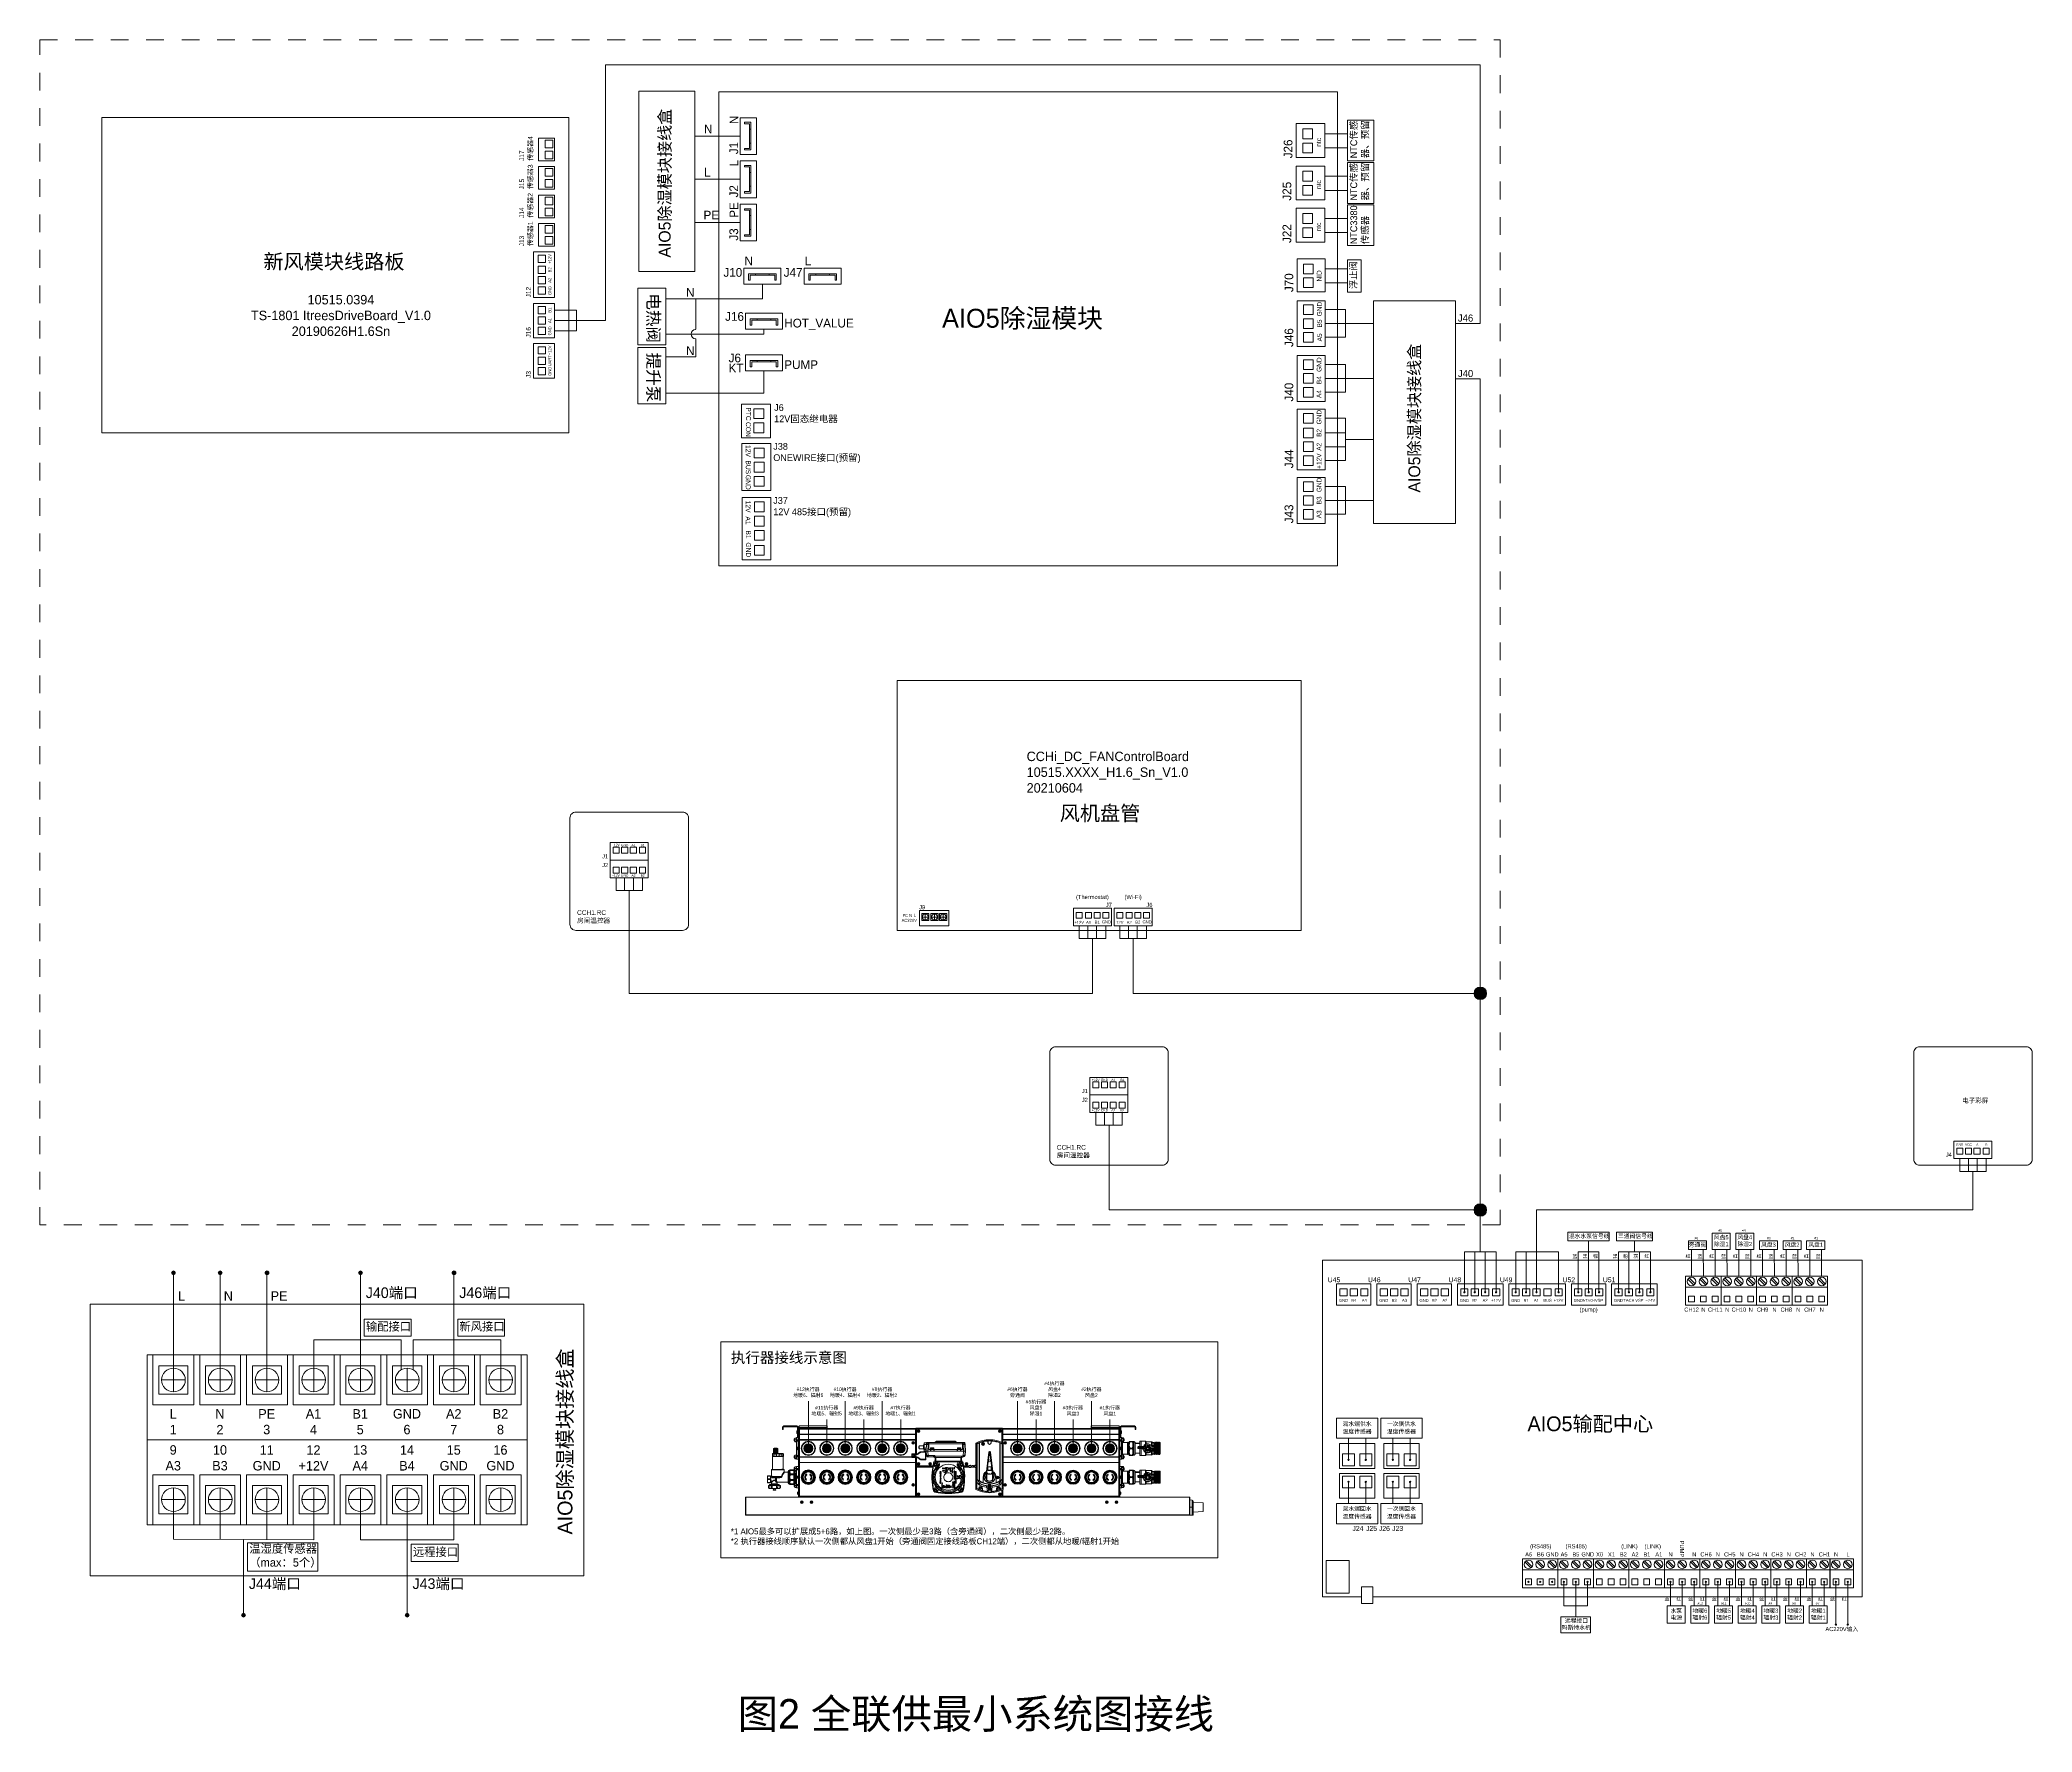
# Model space of a CAD drawing. Header units: millimetres. Extents: x 206 to 1899, y -454 to 296.
# Drawn here: x 474.3 to 811.3, y 9.9 to 296.3 of the extents above; entities that cross this region are included whole.
import ezdxf

# ---------------------------------------------------------------- set-up
doc = ezdxf.new("R2010")
doc.units = ezdxf.units.MM
doc.linetypes.add('HIDDEN', pattern=[0.2, 0.1, -0.1])
for name, color, linetype, lineweight in [('文字层', 3, 'Continuous', 15), ('标注层', 2, 'Continuous', 15), ('细实线', 7, 'Continuous', 15)]:
    doc.layers.add(name, color=color, linetype=linetype, lineweight=lineweight)
doc.styles.add('微软雅黑M', font='思源黑体M_1.ttf', dxfattribs={"height": 1})
doc.styles.add('长仿宋', font='', dxfattribs={"height": 3.5})
doc.styles.get('长仿宋').set_extended_font_data('仿宋_GB2312')

# ---------------------------------------------------------------- blocks, each defined once
blk = doc.blocks.new('端子')
at = {"lineweight": 9}
blk.add_line((-3.99, -4.9), (-3.99, 0), dxfattribs=at)
at = {"layer": '细实线', "lineweight": 9}
for p, q in [((-3.99, 0), (0, 0)), ((0, 0), (0, -4.9)), ((-3.99, -1.87), (0, -1.87)), ((-2.6, -1.54), (-3.61, -0.53)), ((-2.38, -1.33), (-3.39, -0.32)), ((-0.6, -1.54), (-1.61, -0.53)), ((-0.38, -1.33), (-1.39, -0.32)), ((0, -4.9), (-3.99, -4.9)), ((-3.49, -3.4), (-2.5, -3.4)), ((-3.49, -4.39), (-3.49, -3.4)), ((-2.5, -4.39), (-3.49, -4.39)), ((-2.5, -3.4), (-2.5, -4.39)), ((-1.49, -3.4), (-0.5, -3.4)), ((-1.49, -4.39), (-1.49, -3.4)), ((-0.5, -4.39), (-1.49, -4.39)), ((-0.5, -3.4), (-0.5, -4.39))]:
    blk.add_line(p, q, dxfattribs=at)
for centre in [(-2.99, -0.93), (-0.99, -0.93)]:
    blk.add_circle(centre, 0.73, dxfattribs=at)
blk = doc.blocks.new('接线端子3')
at = {"layer": '细实线', "lineweight": 9}
for p, q in [((-6, 0), (0, 0)), ((-6, -1.87), (-6, 0)), ((0, 0), (0, -4.9)), ((-6, -1.87), (0, -1.87)), ((-6, -1.87), (-6, -4.9)), ((-4.6, -1.54), (-5.61, -0.53)), ((-4.38, -1.33), (-5.39, -0.32)), ((-2.6, -1.54), (-3.61, -0.53)), ((-2.38, -1.33), (-3.39, -0.32)), ((-0.6, -1.54), (-1.61, -0.53)), ((-0.38, -1.33), (-1.39, -0.32)), ((0, -4.9), (-6, -4.9)), ((-5.49, -3.4), (-4.5, -3.4)), ((-5.49, -4.39), (-5.49, -3.4)), ((-4.5, -4.39), (-5.49, -4.39)), ((-4.5, -3.4), (-4.5, -4.39)), ((-3.49, -3.4), (-2.5, -3.4)), ((-3.49, -4.39), (-3.49, -3.4)), ((-2.5, -4.39), (-3.49, -4.39)), ((-2.5, -3.4), (-2.5, -4.39)), ((-1.49, -3.4), (-0.5, -3.4)), ((-1.49, -4.39), (-1.49, -3.4)), ((-0.5, -4.39), (-1.49, -4.39)), ((-0.5, -3.4), (-0.5, -4.39))]:
    blk.add_line(p, q, dxfattribs=at)
for centre in [(-4.99, -0.93), (-2.99, -0.93), (-0.99, -0.93)]:
    blk.add_circle(centre, 0.73, dxfattribs=at)

msp = doc.modelspace()

# ---------------------------------------------------------------- hatches: boundary and pattern name
at = {"lineweight": 9}
h = msp.add_hatch(color=256, dxfattribs=at)
h.dxf.hatch_style = 1
h.paths.add_polyline_path([(496.86, 87.98, 0.414214), (496.54, 87.66), (496.86, 87.66)])
h.paths.add_polyline_path([(496.86, 87.66), (496.86, 87.98, 0.414214), (496.54, 87.66)], flags=17)
h.paths.add_polyline_path([(496.86, 87.98, 0.414214), (496.54, 87.66, 0.414214), (496.86, 87.34)])
h.paths.add_polyline_path([(496.86, 87.34, 0.414214), (497.18, 87.66, 0.414214), (496.86, 87.98)])
h = msp.add_hatch(color=256, dxfattribs=at)
h.dxf.hatch_style = 1
h.paths.add_polyline_path([(504.77, 87.98, 0.414214), (504.45, 87.66), (504.77, 87.66)])
h.paths.add_polyline_path([(504.77, 87.66), (504.77, 87.98, 0.414214), (504.45, 87.66)], flags=17)
h.paths.add_polyline_path([(504.77, 87.98, 0.414214), (504.45, 87.66, 0.414214), (504.77, 87.34)])
h.paths.add_polyline_path([(504.77, 87.34, 0.414214), (505.09, 87.66, 0.414214), (504.77, 87.98)])
h = msp.add_hatch(color=256, dxfattribs=at)
h.dxf.hatch_style = 1
h.paths.add_polyline_path([(512.68, 87.98, 0.414214), (512.36, 87.66), (512.68, 87.66)])
h.paths.add_polyline_path([(512.68, 87.66), (512.68, 87.98, 0.414214), (512.36, 87.66)], flags=17)
h.paths.add_polyline_path([(512.68, 87.98, 0.414214), (512.36, 87.66, 0.414214), (512.68, 87.34)])
h.paths.add_polyline_path([(512.68, 87.34, 0.414214), (513, 87.66, 0.414214), (512.68, 87.98)])
h = msp.add_hatch(color=256, dxfattribs=at)
h.dxf.hatch_style = 1
h.paths.add_polyline_path([(528.5, 87.98, 0.414214), (528.18, 87.66), (528.5, 87.66)])
h.paths.add_polyline_path([(528.5, 87.66), (528.5, 87.98, 0.414214), (528.18, 87.66)], flags=17)
h.paths.add_polyline_path([(528.5, 87.98, 0.414214), (528.18, 87.66, 0.414214), (528.5, 87.34)])
h.paths.add_polyline_path([(528.5, 87.34, 0.414214), (528.82, 87.66, 0.414214), (528.5, 87.98)])
h = msp.add_hatch(color=256, dxfattribs=at)
h.dxf.hatch_style = 1
h.paths.add_polyline_path([(544.32, 87.98, 0.414214), (544, 87.66), (544.32, 87.66)])
h.paths.add_polyline_path([(544.32, 87.66), (544.32, 87.98, 0.414214), (544, 87.66)], flags=17)
h.paths.add_polyline_path([(544.32, 87.98, 0.414214), (544, 87.66, 0.414214), (544.32, 87.34)])
h.paths.add_polyline_path([(544.32, 87.34, 0.414214), (544.64, 87.66, 0.414214), (544.32, 87.98)])
h = msp.add_hatch(color=256, dxfattribs=at)
h.dxf.hatch_style = 1
h.paths.add_polyline_path([(715.38, 84.35, 1), (715.16, 84.35, 1)])
h = msp.add_hatch(color=256, dxfattribs=at)
h.dxf.hatch_style = 1
h.paths.add_polyline_path([(717.13, 84.35, 1), (716.91, 84.35, 1)])
h = msp.add_hatch(color=256, dxfattribs=at)
h.dxf.hatch_style = 1
h.paths.add_polyline_path([(718.9, 84.35, 1), (718.68, 84.35, 1)])
h = msp.add_hatch(color=256, dxfattribs=at)
h.dxf.hatch_style = 1
h.paths.add_polyline_path([(720.75, 84.35, 1), (720.53, 84.35, 1)])
h = msp.add_hatch(color=256, dxfattribs=at)
h.dxf.hatch_style = 1
h.paths.add_polyline_path([(724.06, 84.35, 1), (723.84, 84.35, 1)])
h = msp.add_hatch(color=256, dxfattribs=at)
h.dxf.hatch_style = 1
h.paths.add_polyline_path([(725.81, 84.35, 1), (725.59, 84.35, 1)])
h = msp.add_hatch(color=256, dxfattribs=at)
h.dxf.hatch_style = 1
h.paths.add_polyline_path([(727.58, 84.35, 1), (727.36, 84.35, 1)])
h = msp.add_hatch(color=256, dxfattribs=at)
h.dxf.hatch_style = 1
h.paths.add_polyline_path([(731.33, 84.35, 1), (731.11, 84.35, 1)])
h = msp.add_hatch(color=256, dxfattribs=at)
h.dxf.hatch_style = 1
h.paths.add_polyline_path([(734.66, 84.35, 1), (734.44, 84.35, 1)])
h = msp.add_hatch(color=256, dxfattribs=at)
h.dxf.hatch_style = 1
h.paths.add_polyline_path([(736.41, 84.35, 1), (736.19, 84.35, 1)])
h = msp.add_hatch(color=256, dxfattribs=at)
h.dxf.hatch_style = 1
h.paths.add_polyline_path([(738.17, 84.35, 1), (737.95, 84.35, 1)])
h = msp.add_hatch(color=256, dxfattribs=at)
h.dxf.hatch_style = 1
h.paths.add_polyline_path([(741.47, 84.35, 1), (741.25, 84.35, 1)])
h = msp.add_hatch(color=256, dxfattribs=at)
h.dxf.hatch_style = 1
h.paths.add_polyline_path([(743.22, 84.35, 1), (743, 84.35, 1)])
h = msp.add_hatch(color=256, dxfattribs=at)
h.dxf.hatch_style = 1
h.paths.add_polyline_path([(744.99, 84.35, 1), (744.77, 84.35, 1)])
h = msp.add_hatch(color=256, dxfattribs=at)
h.dxf.hatch_style = 1
h.paths.add_polyline_path([(746.85, 84.35, 1), (746.63, 84.35, 1)])
h = msp.add_hatch(color=256, dxfattribs=at)
h.dxf.hatch_style = 1
h.paths.add_polyline_path([(603.73, 57.94, 1), (604.83, 57.94, 1)])
h = msp.add_hatch(color=256, dxfattribs=at)
h.dxf.hatch_style = 1
h.paths.add_polyline_path([(606.86, 57.94, 1), (607.95, 57.94, 1)])
h = msp.add_hatch(color=256, dxfattribs=at)
h.dxf.hatch_style = 1
h.paths.add_polyline_path([(609.98, 57.94, 1), (611.08, 57.94, 1)])
h = msp.add_hatch(color=256, dxfattribs=at)
h.dxf.hatch_style = 1
h.paths.add_polyline_path([(613.11, 57.94, 1), (614.2, 57.94, 1)])
h = msp.add_hatch(color=256, dxfattribs=at)
h.dxf.hatch_style = 1
h.paths.add_polyline_path([(616.23, 57.94, 1), (617.33, 57.94, 1)])
h = msp.add_hatch(color=256, dxfattribs=at)
h.dxf.hatch_style = 1
h.paths.add_polyline_path([(619.36, 57.94, 1), (620.45, 57.94, 1)])
h = msp.add_hatch(color=256, dxfattribs=at)
h.dxf.hatch_style = 1
h.paths.add_polyline_path([(639.14, 57.94, 1), (640.23, 57.94, 1)])
h = msp.add_hatch(color=256, dxfattribs=at)
h.dxf.hatch_style = 1
h.paths.add_polyline_path([(642.26, 57.94, 1), (643.36, 57.94, 1)])
h = msp.add_hatch(color=256, dxfattribs=at)
h.dxf.hatch_style = 1
h.paths.add_polyline_path([(645.39, 57.94, 1), (646.48, 57.94, 1)])
h = msp.add_hatch(color=256, dxfattribs=at)
h.dxf.hatch_style = 1
h.paths.add_polyline_path([(648.51, 57.94, 1), (649.61, 57.94, 1)])
h = msp.add_hatch(color=256, dxfattribs=at)
h.dxf.hatch_style = 1
h.paths.add_polyline_path([(651.64, 57.94, 1), (652.73, 57.94, 1)])
h = msp.add_hatch(color=256, dxfattribs=at)
h.dxf.hatch_style = 1
h.paths.add_polyline_path([(655.86, 57.94, 1), (654.76, 57.94, 1)])
h = msp.add_hatch(color=256, dxfattribs=at)
h.dxf.hatch_style = 1
h.paths.add_polyline_path([(695.78, 55.99, 1), (695.56, 55.99, 1)])
h = msp.add_hatch(color=256, dxfattribs=at)
h.dxf.hatch_style = 1
h.paths.add_polyline_path([(698.7, 55.99, 1), (698.48, 55.99, 1)])
h = msp.add_hatch(color=256, dxfattribs=at)
h.dxf.hatch_style = 1
h.paths.add_polyline_path([(703.28, 55.99, 1), (703.06, 55.99, 1)])
h = msp.add_hatch(color=256, dxfattribs=at)
h.dxf.hatch_style = 1
h.paths.add_polyline_path([(706.2, 55.99, 1), (705.98, 55.99, 1)])
h = msp.add_hatch(color=256, dxfattribs=at)
h.dxf.hatch_style = 1
h.paths.add_polyline_path([(695.56, 52.26, 1), (695.78, 52.26, 1)])
h = msp.add_hatch(color=256, dxfattribs=at)
h.dxf.hatch_style = 1
h.paths.add_polyline_path([(698.48, 52.26, 1), (698.7, 52.26, 1)])
h = msp.add_hatch(color=256, dxfattribs=at)
h.dxf.hatch_style = 1
h.paths.add_polyline_path([(703.06, 52.26, 1), (703.28, 52.26, 1)])
h = msp.add_hatch(color=256, dxfattribs=at)
h.dxf.hatch_style = 1
h.paths.add_polyline_path([(705.98, 52.26, 1), (706.2, 52.26, 1)])
h = msp.add_hatch(color=256, dxfattribs=at)
h.dxf.hatch_style = 1
h.paths.add_polyline_path([(726.22, 35.35, 1), (726, 35.35, 1)])
h = msp.add_hatch(color=256, dxfattribs=at)
h.dxf.hatch_style = 1
h.paths.add_polyline_path([(728.22, 35.35, 1), (728, 35.35, 1)])
h = msp.add_hatch(color=256, dxfattribs=at)
h.dxf.hatch_style = 1
h.paths.add_polyline_path([(730.22, 35.35, 1), (730, 35.35, 1)])
h = msp.add_hatch(color=256, dxfattribs=at)
h.dxf.hatch_style = 1
h.paths.add_polyline_path([(732.22, 35.35, 1), (732, 35.35, 1)])
h = msp.add_hatch(color=256, dxfattribs=at)
h.dxf.hatch_style = 1
h.paths.add_polyline_path([(734.22, 35.35, 1), (734, 35.35, 1)])
h = msp.add_hatch(color=256, dxfattribs=at)
h.dxf.hatch_style = 1
h.paths.add_polyline_path([(736.22, 35.35, 1), (736, 35.35, 1)])
h = msp.add_hatch(color=256, dxfattribs=at)
h.dxf.hatch_style = 1
h.paths.add_polyline_path([(750.24, 35.35, 1), (750.02, 35.35, 1)])
h = msp.add_hatch(color=256, dxfattribs=at)
h.dxf.hatch_style = 1
h.paths.add_polyline_path([(752.24, 35.35, 1), (752.02, 35.35, 1)])
h = msp.add_hatch(color=256, dxfattribs=at)
h.dxf.hatch_style = 1
h.paths.add_polyline_path([(754.24, 35.35, 1), (754.02, 35.35, 1)])
h = msp.add_hatch(color=256, dxfattribs=at)
h.dxf.hatch_style = 1
h.paths.add_polyline_path([(756.24, 35.35, 1), (756.02, 35.35, 1)])
h = msp.add_hatch(color=256, dxfattribs=at)
h.dxf.hatch_style = 1
h.paths.add_polyline_path([(758.24, 35.35, 1), (758.02, 35.35, 1)])
h = msp.add_hatch(color=256, dxfattribs=at)
h.dxf.hatch_style = 1
h.paths.add_polyline_path([(760.24, 35.35, 1), (760.02, 35.35, 1)])
h = msp.add_hatch(color=256, dxfattribs=at)
h.dxf.hatch_style = 1
h.paths.add_polyline_path([(762.25, 35.35, 1), (762.03, 35.35, 1)])
h = msp.add_hatch(color=256, dxfattribs=at)
h.dxf.hatch_style = 1
h.paths.add_polyline_path([(764.25, 35.35, 1), (764.03, 35.35, 1)])
h = msp.add_hatch(color=256, dxfattribs=at)
h.dxf.hatch_style = 1
h.paths.add_polyline_path([(766.25, 35.35, 1), (766.03, 35.35, 1)])
h = msp.add_hatch(color=256, dxfattribs=at)
h.dxf.hatch_style = 1
h.paths.add_polyline_path([(768.25, 35.35, 1), (768.03, 35.35, 1)])
h = msp.add_hatch(color=256, dxfattribs=at)
h.dxf.hatch_style = 1
h.paths.add_polyline_path([(770.25, 35.35, 1), (770.03, 35.35, 1)])
h = msp.add_hatch(color=256, dxfattribs=at)
h.dxf.hatch_style = 1
h.paths.add_polyline_path([(772.25, 35.35, 1), (772.03, 35.35, 1)])
h = msp.add_hatch(color=256, dxfattribs=at)
h.dxf.hatch_style = 1
h.paths.add_polyline_path([(774.25, 35.35, 1), (774.03, 35.35, 1)])
h = msp.add_hatch(color=256, dxfattribs=at)
h.dxf.hatch_style = 1
h.paths.add_polyline_path([(776.25, 35.35, 1), (776.03, 35.35, 1)])
h = msp.add_hatch(color=256, dxfattribs=at)
h.dxf.hatch_style = 1
h.paths.add_polyline_path([(778.24, 35.35, 1), (778.02, 35.35, 1)])
h = msp.add_hatch(color=256, dxfattribs=at)
h.dxf.hatch_style = 1
h.paths.add_polyline_path([(780.24, 35.35, 1), (780.02, 35.35, 1)])
h = msp.add_hatch(color=256, dxfattribs=at)
h.dxf.hatch_style = 1
h.paths.add_polyline_path([(508.72, 30.02, 0.414214), (508.4, 29.7), (508.72, 29.7)])
h.paths.add_polyline_path([(508.72, 29.7), (508.72, 30.02, 0.414214), (508.4, 29.7)], flags=17)
h.paths.add_polyline_path([(508.72, 30.02, 0.414214), (508.4, 29.7, 0.414214), (508.72, 29.38)])
h.paths.add_polyline_path([(508.72, 29.38, 0.414214), (509.04, 29.7, 0.414214), (508.72, 30.02)])
h = msp.add_hatch(color=256, dxfattribs=at)
h.dxf.hatch_style = 1
h.paths.add_polyline_path([(536.41, 30.02, 0.414214), (536.09, 29.7), (536.41, 29.7)])
h.paths.add_polyline_path([(536.41, 29.7), (536.41, 30.02, 0.414214), (536.09, 29.7)], flags=17)
h.paths.add_polyline_path([(536.41, 30.02, 0.414214), (536.09, 29.7, 0.414214), (536.41, 29.38)])
h.paths.add_polyline_path([(536.41, 29.38, 0.414214), (536.73, 29.7, 0.414214), (536.41, 30.02)])
at = {"layer": '细实线', "lineweight": 9}
h = msp.add_hatch(color=256, dxfattribs=at)
h.dxf.hatch_style = 1
h.paths.add_polyline_path([(717.96, 136), (717.96, 134.94), (719.02, 134.94, 0.414214)])
h.paths.add_polyline_path([(719.02, 134.94), (717.96, 134.94), (717.96, 133.88, 0.414214)])
h.paths.add_polyline_path([(717.96, 136, 0.414214), (716.9, 134.94, 0.414214), (717.96, 133.88)])
h = msp.add_hatch(color=256, dxfattribs=at)
h.dxf.hatch_style = 1
h.paths.add_polyline_path([(717.96, 99.34), (717.96, 98.28), (719.02, 98.28, 0.414214)])
h.paths.add_polyline_path([(719.02, 98.28), (717.96, 98.28), (717.96, 97.22, 0.414214)])
h.paths.add_polyline_path([(717.96, 99.34, 0.414214), (716.9, 98.28, 0.414214), (717.96, 97.22)])

# ---------------------------------------------------------------- linework, layer by layer
at = {"color": 3, "lineweight": 9}
for p, q in [((589.13, 287.53), (589.13, 207.27)), ((685.65, 287.53), (589.13, 287.53)), ((685.65, 287.53), (693.78, 287.53)), ((693.78, 207.27), (693.78, 287.53)), ((589.13, 207.27), (685.65, 207.27)), ((685.65, 207.27), (693.78, 207.27))]:
    msp.add_line(p, q, dxfattribs=at)
at = {"lineweight": 9}
for p, q in [((592.77, 280.02), (585.09, 280.02)), ((691.68, 280.4), (695.51, 280.4)), ((691.68, 278.01), (695.51, 278.01)), ((691.68, 273.24), (695.51, 273.24)), ((592.77, 272.71), (585.09, 272.71)), ((691.68, 270.84), (695.51, 270.84)), ((592.77, 265.4), (585.09, 265.4)), ((691.68, 266.07), (695.51, 266.07)), ((691.68, 263.68), (695.51, 263.68)), ((691.73, 257.54), (695.47, 257.54)), ((596.5, 254.96), (596.5, 252.48)), ((691.73, 255.21), (695.47, 255.21)), ((596.5, 252.48), (580.16, 252.48)), ((585.23, 252.48), (585.23, 247.32)), ((596.77, 246.52), (580.16, 246.52)), ((596.77, 247.33), (596.77, 246.52)), ((585.23, 245.72), (585.23, 242.65)), ((580.16, 242.65), (585.23, 242.65)), ((596.77, 240.3), (596.77, 236.5)), ((596.77, 236.5), (580.16, 236.5)), ((624.07, 148.36), (624.07, 147.36)), ((625.63, 148.36), (625.63, 147.36)), ((627.1, 148.36), (627.1, 147.36)), ((623.56, 147.86), (624.58, 147.86)), ((625.12, 147.86), (626.13, 147.86)), ((626.59, 147.86), (627.6, 147.86)), ((650.12, 146.37), (650.12, 144.22)), ((651.58, 146.37), (651.58, 144.22)), ((653.05, 146.37), (653.05, 144.22)), ((654.6, 146.37), (654.6, 144.22)), ((657, 146.37), (657, 144.22)), ((658.46, 146.37), (658.46, 144.22)), ((659.93, 146.37), (659.93, 144.22)), ((661.48, 146.37), (661.48, 144.22)), ((650.12, 144.22), (654.6, 144.22)), ((657, 144.22), (661.48, 144.22)), ((799.08, 106.97), (799.08, 104.82)), ((799.08, 104.82), (803.56, 104.82)), ((800.54, 106.97), (800.54, 104.82)), ((802.01, 106.97), (802.01, 104.82)), ((803.56, 106.97), (803.56, 104.82)), ((493.4, 73.78), (493.4, 65.33)), ((496.86, 71.51), (496.86, 67.5)), ((500.31, 73.78), (500.31, 65.33)), ((501.31, 73.78), (501.31, 65.33)), ((504.77, 71.51), (504.77, 67.5)), ((508.22, 73.78), (508.22, 65.33)), ((509.22, 73.78), (509.22, 65.33)), ((512.68, 71.51), (512.68, 67.5)), ((516.13, 73.78), (516.13, 65.33)), ((517.13, 73.78), (517.13, 65.33)), ((520.59, 71.51), (520.59, 67.5)), ((524.04, 73.78), (524.04, 65.33)), ((525.04, 73.78), (525.04, 65.33)), ((528.5, 71.51), (528.5, 67.5)), ((531.95, 73.78), (531.95, 65.33)), ((532.95, 73.78), (532.95, 65.33)), ((536.41, 71.51), (536.41, 67.5)), ((539.86, 73.78), (539.86, 65.33)), ((540.86, 73.78), (540.86, 65.33)), ((544.32, 71.51), (544.32, 67.5)), ((547.77, 73.78), (547.77, 65.33)), ((548.77, 73.78), (548.77, 65.33)), ((552.23, 71.51), (552.23, 67.5)), ((555.68, 73.78), (555.68, 65.33)), ((494.81, 69.51), (498.86, 69.51)), ((502.72, 69.51), (506.77, 69.51)), ((510.63, 69.51), (514.68, 69.51)), ((518.54, 69.51), (522.59, 69.51)), ((526.45, 69.51), (530.5, 69.51)), ((534.36, 69.51), (538.41, 69.51)), ((542.27, 69.51), (546.32, 69.51)), ((550.18, 69.51), (554.23, 69.51)), ((493.4, 65.33), (500.31, 65.33)), ((501.31, 65.33), (508.22, 65.33)), ((509.22, 65.33), (516.13, 65.33)), ((517.13, 65.33), (524.04, 65.33)), ((525.04, 65.33), (531.95, 65.33)), ((532.95, 65.33), (539.86, 65.33)), ((540.86, 65.33), (547.77, 65.33)), ((548.77, 65.33), (555.68, 65.33)), ((604.28, 57.94), (604.28, 65.93)), ((610.53, 57.94), (610.53, 65.93)), ((616.78, 57.94), (616.78, 65.93)), ((639.69, 57.94), (639.69, 65.93)), ((645.94, 57.94), (645.94, 65.93)), ((652.19, 57.94), (652.19, 65.93)), ((607.4, 57.94), (607.4, 62.83)), ((613.65, 57.94), (613.65, 62.83)), ((619.9, 57.94), (619.9, 62.83)), ((642.81, 57.94), (642.81, 62.83)), ((649.06, 57.94), (649.06, 62.83)), ((655.31, 57.94), (655.31, 62.83)), ((492.4, 59.38), (556.68, 59.38)), ((493.4, 53.44), (500.31, 53.44)), ((493.4, 53.44), (500.31, 53.44)), ((493.4, 44.99), (493.4, 53.44)), ((496.86, 47.26), (496.86, 51.27)), ((500.31, 44.99), (500.31, 53.44)), ((501.31, 53.44), (508.22, 53.44)), ((501.31, 53.44), (508.22, 53.44)), ((501.31, 44.99), (501.31, 53.44)), ((504.77, 47.26), (504.77, 51.27)), ((508.22, 44.99), (508.22, 53.44)), ((509.22, 53.44), (516.13, 53.44)), ((509.22, 53.44), (516.13, 53.44)), ((509.22, 44.99), (509.22, 53.44)), ((512.68, 47.26), (512.68, 51.27)), ((516.13, 44.99), (516.13, 53.44)), ((517.13, 53.44), (524.04, 53.44)), ((517.13, 53.44), (524.04, 53.44)), ((517.13, 44.99), (517.13, 53.44)), ((520.59, 47.26), (520.59, 51.27)), ((524.04, 44.99), (524.04, 53.44)), ((525.04, 53.44), (531.95, 53.44)), ((525.04, 53.44), (531.95, 53.44)), ((525.04, 44.99), (525.04, 53.44)), ((528.5, 47.26), (528.5, 51.27)), ((531.95, 44.99), (531.95, 53.44)), ((532.95, 53.44), (539.86, 53.44)), ((532.95, 53.44), (539.86, 53.44)), ((532.95, 44.99), (532.95, 53.44)), ((536.41, 47.26), (536.41, 51.27)), ((539.86, 44.99), (539.86, 53.44)), ((540.86, 53.44), (547.77, 53.44)), ((540.86, 53.44), (547.77, 53.44)), ((540.86, 44.99), (540.86, 53.44)), ((544.32, 47.26), (544.32, 51.27)), ((547.77, 44.99), (547.77, 53.44)), ((548.77, 53.44), (555.68, 53.44)), ((548.77, 53.44), (555.68, 53.44)), ((548.77, 44.99), (548.77, 53.44)), ((552.23, 47.26), (552.23, 51.27)), ((555.68, 44.99), (555.68, 53.44)), ((494.81, 49.26), (498.86, 49.26)), ((502.72, 49.26), (506.77, 49.26)), ((510.63, 49.26), (514.68, 49.26)), ((518.54, 49.26), (522.59, 49.26)), ((526.45, 49.26), (530.5, 49.26)), ((534.36, 49.26), (538.41, 49.26)), ((542.27, 49.26), (546.32, 49.26)), ((550.18, 49.26), (554.23, 49.26))]:
    msp.add_line(p, q, dxfattribs=at)
for points in [[(628.05, 146.37), (623.1, 146.37), (623.1, 148.98), (628.05, 148.98)], [(624.69, 148.46), (623.46, 148.46), (623.46, 147.26), (624.69, 147.26)], [(626.24, 148.46), (625.02, 148.46), (625.02, 147.26), (626.24, 147.26)], [(627.71, 148.46), (626.48, 148.46), (626.48, 147.26), (627.71, 147.26)], [(655.57, 146.37), (649.14, 146.37), (649.14, 149.34), (655.57, 149.34)], [(650.63, 148.65), (649.6, 148.65), (649.6, 147.65), (650.63, 147.65)], [(652.17, 148.65), (651.15, 148.65), (651.15, 147.65), (652.17, 147.65)], [(653.64, 148.65), (652.62, 148.65), (652.62, 147.65), (653.64, 147.65)], [(655.1, 148.65), (654.08, 148.65), (654.08, 147.65), (655.1, 147.65)], [(662.45, 146.37), (656.02, 146.37), (656.02, 149.34), (662.45, 149.34)], [(657.5, 148.65), (656.48, 148.65), (656.48, 147.65), (657.5, 147.65)], [(659.05, 148.65), (658.03, 148.65), (658.03, 147.65), (659.05, 147.65)], [(660.52, 148.65), (659.5, 148.65), (659.5, 147.65), (660.52, 147.65)], [(661.98, 148.65), (660.96, 148.65), (660.96, 147.65), (661.98, 147.65)], [(798.1, 109.95), (804.53, 109.95), (804.53, 106.97), (798.1, 106.97)], [(798.57, 108.74), (799.59, 108.74), (799.59, 107.74), (798.57, 107.74)], [(800.03, 108.74), (801.05, 108.74), (801.05, 107.74), (800.03, 107.74)], [(801.49, 108.74), (802.52, 108.74), (802.52, 107.74), (801.49, 107.74)], [(803.04, 108.74), (804.07, 108.74), (804.07, 107.74), (803.04, 107.74)], [(556.68, 44.99), (492.4, 44.99), (492.4, 73.78), (556.68, 73.78)], [(499.31, 71.91), (494.4, 71.91), (494.4, 67.1), (499.31, 67.1)], [(507.22, 71.91), (502.31, 71.91), (502.31, 67.1), (507.22, 67.1)], [(515.13, 71.91), (510.22, 71.91), (510.22, 67.1), (515.13, 67.1)], [(523.04, 71.91), (518.13, 71.91), (518.13, 67.1), (523.04, 67.1)], [(530.95, 71.91), (526.04, 71.91), (526.04, 67.1), (530.95, 67.1)], [(538.86, 71.91), (533.95, 71.91), (533.95, 67.1), (538.86, 67.1)], [(546.77, 71.91), (541.86, 71.91), (541.86, 67.1), (546.77, 67.1)], [(554.68, 71.91), (549.77, 71.91), (549.77, 67.1), (554.68, 67.1)], [(499.31, 46.86), (494.4, 46.86), (494.4, 51.67), (499.31, 51.67)], [(507.22, 46.86), (502.31, 46.86), (502.31, 51.67), (507.22, 51.67)], [(515.13, 46.86), (510.22, 46.86), (510.22, 51.67), (515.13, 51.67)], [(523.04, 46.86), (518.13, 46.86), (518.13, 51.67), (523.04, 51.67)], [(530.95, 46.86), (526.04, 46.86), (526.04, 51.67), (530.95, 51.67)], [(538.86, 46.86), (533.95, 46.86), (533.95, 51.67), (538.86, 51.67)], [(546.77, 46.86), (541.86, 46.86), (541.86, 51.67), (546.77, 51.67)], [(554.68, 46.86), (549.77, 46.86), (549.77, 51.67), (554.68, 51.67)]]:
    msp.add_lwpolyline(points, close=True, dxfattribs=at)
msp.add_lwpolyline([(798.1, 109.95), (804.53, 109.95)], dxfattribs=at)
for centre, radius in [((624.07, 147.86), 0.501), ((625.63, 147.86), 0.501), ((627.1, 147.86), 0.501), ((496.86, 87.66), 0.319), ((504.77, 87.66), 0.319), ((512.68, 87.66), 0.319), ((528.5, 87.66), 0.319), ((544.32, 87.66), 0.319), ((715.27, 84.35), 0.11), ((717.02, 84.35), 0.11), ((718.79, 84.35), 0.11), ((720.64, 84.35), 0.11), ((723.95, 84.35), 0.11), ((725.7, 84.35), 0.11), ((727.47, 84.35), 0.11), ((731.22, 84.35), 0.11), ((734.55, 84.35), 0.11), ((736.3, 84.35), 0.11), ((738.06, 84.35), 0.11), ((741.36, 84.35), 0.11), ((743.11, 84.35), 0.11), ((744.88, 84.35), 0.11), ((746.74, 84.35), 0.11), ((496.86, 69.51), 2), ((504.77, 69.51), 2), ((512.68, 69.51), 2), ((520.59, 69.51), 2), ((528.5, 69.51), 2), ((536.41, 69.51), 2), ((544.32, 69.51), 2), ((552.23, 69.51), 2), ((695.67, 55.99), 0.11), ((698.59, 55.99), 0.11), ((703.17, 55.99), 0.11), ((706.09, 55.99), 0.11), ((496.86, 49.26), 2), ((504.77, 49.26), 2), ((512.68, 49.26), 2), ((520.59, 49.26), 2), ((528.5, 49.26), 2), ((536.41, 49.26), 2), ((544.32, 49.26), 2), ((552.23, 49.26), 2), ((695.67, 52.26), 0.11), ((698.59, 52.26), 0.11), ((703.17, 52.26), 0.11), ((706.09, 52.26), 0.11), ((726.11, 35.35), 0.11), ((728.11, 35.35), 0.11), ((730.11, 35.35), 0.11), ((732.11, 35.35), 0.11), ((734.11, 35.35), 0.11), ((736.11, 35.35), 0.11), ((750.13, 35.35), 0.11), ((752.13, 35.35), 0.11), ((754.13, 35.35), 0.11), ((756.13, 35.35), 0.11), ((758.13, 35.35), 0.11), ((760.13, 35.35), 0.11), ((762.14, 35.35), 0.11), ((764.14, 35.35), 0.11), ((766.14, 35.35), 0.11), ((768.14, 35.35), 0.11), ((770.14, 35.35), 0.11), ((772.14, 35.35), 0.11), ((774.14, 35.35), 0.11), ((776.14, 35.35), 0.11), ((778.13, 35.35), 0.11), ((780.13, 35.35), 0.11), ((508.72, 29.7), 0.319), ((536.41, 29.7), 0.319), ((778.13, 28.12), 0.11), ((780.13, 28.12), 0.11)]:
    msp.add_circle(centre, radius, dxfattribs=at)
at = {"layer": '细实线', "lineweight": 9}
for p, q in [((569.98, 248.81), (569.98, 292.06)), ((569.98, 292.06), (717.96, 292.06)), ((717.96, 292.06), (717.96, 248.33)), ((593.46, 282.11), (593.46, 282.36)), ((593.46, 282.36), (594.54, 282.36)), ((593.99, 282.11), (593.46, 282.11)), ((594.3, 282.11), (593.99, 282.11)), ((594.3, 280.02), (594.3, 282.11)), ((594.54, 281.19), (594.3, 281.19)), ((594.3, 280.02), (594.3, 277.94)), ((594.54, 282.36), (594.54, 280.02)), ((594.54, 277.69), (594.54, 280.02)), ((593.99, 277.94), (593.46, 277.94)), ((593.46, 277.94), (593.46, 277.69)), ((593.46, 277.69), (594.54, 277.69)), ((594.3, 277.94), (593.99, 277.94)), ((594.54, 278.85), (594.3, 278.85)), ((593.46, 274.8), (593.46, 275.05)), ((593.46, 275.05), (594.54, 275.05)), ((593.99, 274.8), (593.46, 274.8)), ((594.3, 274.8), (593.99, 274.8)), ((594.3, 272.71), (594.3, 274.8)), ((594.54, 273.88), (594.3, 273.88)), ((594.54, 275.05), (594.54, 272.71)), ((593.99, 270.62), (593.46, 270.62)), ((593.46, 270.62), (593.46, 270.38)), ((593.46, 270.38), (594.54, 270.38)), ((594.3, 270.62), (593.99, 270.62)), ((594.3, 272.71), (594.3, 270.62)), ((594.54, 271.54), (594.3, 271.54)), ((594.54, 270.38), (594.54, 272.71)), ((593.46, 267.49), (593.46, 267.73)), ((593.46, 267.73), (594.54, 267.73)), ((593.99, 267.49), (593.46, 267.49)), ((594.3, 267.49), (593.99, 267.49)), ((594.3, 265.4), (594.3, 267.49)), ((594.54, 266.57), (594.3, 266.57)), ((594.54, 267.73), (594.54, 265.4)), ((593.99, 263.31), (593.46, 263.31)), ((593.46, 263.31), (593.46, 263.06)), ((593.46, 263.06), (594.54, 263.06)), ((594.3, 263.31), (593.99, 263.31)), ((594.3, 265.4), (594.3, 263.31)), ((594.54, 264.23), (594.3, 264.23)), ((594.54, 263.06), (594.54, 265.4)), ((594.17, 255.65), (594.17, 256.72)), ((594.17, 256.72), (596.5, 256.72)), ((596.5, 256.48), (594.41, 256.48)), ((594.41, 256.48), (594.41, 256.17)), ((595.33, 256.72), (595.33, 256.48)), ((598.84, 256.72), (596.5, 256.72)), ((596.5, 256.48), (598.59, 256.48)), ((597.67, 256.72), (597.67, 256.48)), ((598.59, 256.48), (598.59, 256.17)), ((598.84, 255.65), (598.84, 256.72)), ((604.36, 255.65), (604.36, 256.72)), ((604.36, 256.72), (606.7, 256.72)), ((606.7, 256.48), (604.61, 256.48)), ((604.61, 256.48), (604.61, 256.17)), ((605.53, 256.72), (605.53, 256.48)), ((609.03, 256.72), (606.7, 256.72)), ((606.7, 256.48), (608.79, 256.48)), ((607.87, 256.72), (607.87, 256.48)), ((608.79, 256.48), (608.79, 256.17)), ((609.03, 255.65), (609.03, 256.72)), ((594.41, 255.65), (594.17, 255.65)), ((594.41, 256.17), (594.41, 255.65)), ((598.59, 256.17), (598.59, 255.65)), ((598.59, 255.65), (598.84, 255.65)), ((604.61, 255.65), (604.36, 255.65)), ((604.61, 256.17), (604.61, 255.65)), ((608.79, 256.17), (608.79, 255.65)), ((608.79, 255.65), (609.03, 255.65)), ((561.32, 250.58), (565.03, 250.58)), ((565.03, 250.58), (565.03, 247.06)), ((691.73, 250.67), (695.17, 250.67)), ((695.17, 245.98), (695.17, 250.67)), ((561.32, 248.81), (569.98, 248.81)), ((561.32, 247.06), (565.03, 247.06)), ((594.44, 248.02), (594.44, 249.1)), ((594.44, 249.1), (596.77, 249.1)), ((594.69, 248.02), (594.44, 248.02)), ((596.77, 248.86), (594.69, 248.86)), ((594.69, 248.86), (594.69, 248.55)), ((594.69, 248.55), (594.69, 248.02)), ((595.61, 249.1), (595.61, 248.86)), ((599.11, 249.1), (596.77, 249.1)), ((596.77, 248.86), (598.86, 248.86)), ((597.94, 249.1), (597.94, 248.86)), ((598.86, 248.86), (598.86, 248.55)), ((598.86, 248.55), (598.86, 248.02)), ((598.86, 248.02), (599.11, 248.02)), ((599.11, 248.02), (599.11, 249.1)), ((695.17, 248.33), (691.73, 248.3)), ((695.17, 248.33), (699.9, 248.33)), ((717.96, 248.33), (713.77, 248.33)), ((691.73, 245.98), (695.17, 245.98)), ((594.44, 240.99), (594.44, 242.07)), ((594.44, 242.07), (596.77, 242.07)), ((594.69, 240.99), (594.44, 240.99)), ((596.77, 241.83), (594.69, 241.83)), ((594.69, 241.83), (594.69, 241.52)), ((594.69, 241.52), (594.69, 240.99)), ((595.61, 242.07), (595.61, 241.83)), ((599.11, 242.07), (596.77, 242.07)), ((596.77, 241.83), (598.86, 241.83)), ((597.94, 242.07), (597.94, 241.83)), ((598.86, 241.83), (598.86, 241.52)), ((598.86, 241.52), (598.86, 240.99)), ((598.86, 240.99), (599.11, 240.99)), ((599.11, 240.99), (599.11, 242.07)), ((691.73, 241.35), (695.17, 241.35)), ((695.17, 241.35), (695.17, 236.67)), ((691.73, 239.02), (695.17, 239.01)), ((691.73, 236.67), (695.17, 236.67)), ((695.17, 239.01), (699.9, 239)), ((717.96, 238.94), (713.77, 238.94)), ((717.96, 91.21), (717.96, 238.94)), ((691.73, 232.27), (695.17, 232.27)), ((691.73, 229.79), (695.17, 229.79)), ((695.17, 225.11), (695.17, 232.27)), ((691.73, 227.44), (695.17, 227.44)), ((695.17, 228.69), (699.9, 228.69)), ((691.73, 225.11), (695.17, 225.11)), ((691.73, 220.71), (695.17, 220.71)), ((695.17, 216.02), (695.17, 220.71)), ((695.17, 218.36), (691.73, 218.36)), ((691.73, 216.02), (695.17, 216.02)), ((695.17, 218.36), (699.9, 218.36)), ((571.74, 154.51), (571.74, 152.36)), ((571.74, 152.36), (576.22, 152.36)), ((573.2, 154.51), (573.2, 152.36)), ((573.98, 134.94), (573.98, 152.36)), ((574.67, 154.51), (574.67, 152.36)), ((576.22, 154.51), (576.22, 152.36)), ((652.36, 144.22), (652.36, 134.94)), ((659.24, 134.94), (659.24, 144.22)), ((652.36, 134.94), (573.98, 134.94)), ((717.96, 134.94), (659.24, 134.94)), ((652.91, 114.78), (652.91, 112.63)), ((654.37, 114.78), (654.37, 112.63)), ((655.84, 114.78), (655.84, 112.63)), ((657.39, 114.78), (657.39, 112.63)), ((652.91, 112.63), (657.39, 112.63)), ((655.15, 98.28), (655.15, 112.63)), ((801.32, 104.82), (801.32, 98.28)), ((717.96, 98.28), (655.15, 98.28)), ((727.47, 91.21), (727.47, 98.28)), ((727.47, 98.28), (801.32, 98.28)), ((715.27, 84.35), (715.27, 91.21)), ((715.27, 91.21), (720.64, 91.21)), ((717.02, 84.35), (717.02, 91.21)), ((718.79, 84.35), (718.79, 91.21)), ((720.64, 84.35), (720.64, 91.21)), ((723.95, 84.35), (723.95, 91.21)), ((723.95, 91.21), (731.22, 91.21)), ((725.7, 84.35), (725.7, 91.21)), ((727.47, 84.35), (727.47, 91.21)), ((731.22, 84.35), (731.22, 91.21)), ((734.53, 84.35), (734.53, 91.21)), ((734.53, 91.21), (738.04, 91.21)), ((736.28, 91.21), (736.28, 93.06)), ((736.28, 84.35), (736.28, 91.21)), ((736.28, 91.21), (736.28, 91.21)), ((738.04, 84.35), (738.04, 91.21)), ((741.36, 84.35), (741.36, 91.21)), ((741.36, 91.21), (746.74, 91.21)), ((743.11, 84.35), (743.11, 91.21)), ((744.05, 91.21), (744.05, 93.06)), ((744.88, 84.35), (744.88, 91.21)), ((746.74, 84.35), (746.74, 91.21)), ((496.86, 71.38), (496.86, 87.66)), ((504.77, 71.38), (504.77, 87.66)), ((512.68, 71.38), (512.68, 87.66)), ((528.5, 76.31), (528.5, 87.66)), ((544.32, 76.31), (544.32, 87.66)), ((520.59, 71.51), (520.59, 76.31)), ((535.4, 76.31), (520.59, 76.31)), ((528.5, 71.51), (528.5, 76.31)), ((535.4, 71.24), (535.4, 76.31)), ((537.42, 71.24), (537.42, 76.31)), ((537.42, 76.31), (552.23, 76.31)), ((544.32, 71.51), (544.32, 76.31)), ((552.23, 71.51), (552.23, 76.31)), ((622.96, 58.27), (622.96, 57.99)), ((695.67, 55.99), (695.67, 59.65)), ((698.59, 55.99), (698.59, 59.65)), ((703.17, 55.99), (703.17, 59.65)), ((706.09, 55.99), (706.09, 59.65)), ((621.76, 56.86), (621.76, 56.52)), ((695.67, 52.26), (695.67, 48.6)), ((698.59, 52.26), (698.59, 48.6)), ((703.17, 52.26), (703.17, 48.6)), ((706.09, 52.26), (706.09, 48.6)), ((496.86, 47.39), (496.86, 42.59)), ((504.77, 47.39), (504.77, 42.59)), ((512.68, 47.39), (512.68, 42.59)), ((520.59, 47.26), (520.59, 42.46)), ((528.5, 47.26), (528.5, 42.46)), ((536.41, 47.26), (536.41, 29.7)), ((544.32, 47.26), (544.32, 42.46)), ((496.86, 42.59), (520.59, 42.46)), ((508.72, 42.53), (508.72, 29.7)), ((528.5, 42.46), (544.32, 42.46)), ((732.11, 35.35), (732.11, 31.27)), ((734.11, 35.35), (734.11, 31.27)), ((736.11, 35.35), (736.11, 31.27)), ((732.11, 31.27), (736.11, 31.27)), ((734.11, 31.27), (734.11, 29.42)), ((734.11, 29.42), (734.11, 29.42)), ((734.11, 29.42), (734.11, 29.42))]:
    msp.add_line(p, q, dxfattribs=at)
at = {"layer": '细实线', "color": 1, "lineweight": 9}
for p, q in [((753.71, 87.1), (753.7, 91.61)), ((757.71, 87.1), (757.7, 91.61)), ((761.71, 87.1), (761.71, 91.61)), ((765.72, 87.1), (765.71, 91.61)), ((769.72, 87.1), (769.71, 91.61)), ((773.72, 87.1), (773.72, 91.61)), ((752.13, 35.35), (752.13, 31.27)), ((756.13, 35.35), (756.13, 31.27)), ((760.13, 35.35), (760.13, 31.27)), ((764.14, 35.35), (764.14, 31.27)), ((768.14, 35.35), (768.14, 31.27)), ((772.14, 35.35), (772.14, 31.27)), ((776.14, 35.35), (776.14, 31.27)), ((780.13, 35.35), (780.13, 28.23))]:
    msp.add_line(p, q, dxfattribs=at)
at = {"layer": '细实线', "color": 5, "lineweight": 9}
for p, q in [((755.71, 87.1), (755.7, 91.61)), ((759.71, 87.1), (759.7, 91.61)), ((763.71, 87.1), (763.71, 91.61)), ((767.72, 87.1), (767.71, 91.61)), ((771.72, 87.1), (771.71, 91.61)), ((775.72, 87.1), (775.72, 91.61)), ((750.13, 35.35), (750.13, 31.27)), ((754.13, 35.35), (754.13, 31.27)), ((758.13, 35.35), (758.13, 31.27)), ((762.14, 35.35), (762.14, 31.27)), ((766.14, 35.35), (766.14, 31.27)), ((770.14, 35.35), (770.14, 31.27)), ((774.14, 35.35), (774.14, 31.27)), ((778.13, 35.35), (778.13, 28.23))]:
    msp.add_line(p, q, dxfattribs=at)
at = {"layer": '细实线', "linetype": 'Continuous', "lineweight": 9}
for p, q in [((599.9, 61.11), (599.9, 61.49)), ((599.9, 61.49), (600.03, 61.49)), ((600.03, 61.3), (599.9, 61.3)), ((600.03, 61.11), (599.9, 61.11)), ((600.03, 61.11), (600.03, 61.49)), ((600.15, 61.74), (600.15, 61.61)), ((600.15, 61.74), (602.34, 61.74)), ((600.15, 61.61), (602.34, 61.61)), ((602.32, 60.49), (602.32, 60.86)), ((602.34, 61.74), (602.34, 61.61)), ((602.34, 60.83), (602.35, 60.85)), ((602.34, 60.83), (602.34, 60.83)), ((602.34, 60.7), (602.34, 60.65)), ((602.34, 60.7), (602.34, 60.7)), ((602.35, 60.5), (602.35, 60.85)), ((602.41, 60.46), (602.41, 60.89)), ((602.41, 60.89), (602.47, 60.89)), ((602.45, 60.49), (602.45, 60.86)), ((602.47, 59.86), (602.47, 61.49)), ((602.59, 61.49), (602.47, 61.49)), ((602.59, 49.74), (602.59, 61.49)), ((602.59, 61.49), (607.48, 61.49)), ((602.67, 61.3), (602.59, 61.3)), ((602.67, 61.2), (602.59, 61.2)), ((602.67, 49.74), (602.67, 61.3)), ((602.72, 61.25), (602.67, 61.25)), ((602.72, 61.3), (602.72, 61.74)), ((602.72, 61.74), (607.48, 61.74)), ((602.72, 61.25), (602.72, 61.3)), ((622.43, 61.3), (602.72, 61.3)), ((602.77, 49.84), (602.77, 61.2)), ((602.77, 61.2), (622.38, 61.2)), ((607.48, 61.74), (607.48, 61.3)), ((622.38, 57.01), (622.38, 61.2)), ((622.43, 61.25), (622.43, 61.3)), ((622.43, 61.25), (622.48, 61.25)), ((622.45, 61.25), (622.45, 61.33)), ((622.5, 61.33), (622.45, 61.33)), ((622.48, 60.36), (622.48, 61.25)), ((622.49, 61.25), (622.49, 60.35)), ((622.54, 61.25), (622.49, 61.25)), ((622.5, 61.33), (622.5, 61.38)), ((622.5, 61.38), (637.09, 61.38)), ((622.5, 61.33), (622.5, 61.25)), ((637.09, 61.33), (622.5, 61.33)), ((622.54, 61.25), (622.54, 61.3)), ((637.05, 61.3), (622.54, 61.3)), ((622.59, 57.01), (622.59, 61.2)), ((622.59, 61.2), (637, 61.2)), ((622.77, 60.89), (622.74, 60.89)), ((622.74, 60.86), (623.12, 60.86)), ((622.78, 60.88), (622.91, 60.87)), ((622.78, 60.84), (622.91, 60.86)), ((622.91, 60.86), (622.78, 60.86)), ((622.8, 60.88), (622.91, 60.87)), ((622.8, 60.84), (622.91, 60.86)), ((622.9, 61.05), (622.9, 61.02)), ((622.91, 61.01), (622.93, 60.88)), ((622.91, 61), (622.93, 60.88)), ((622.91, 60.87), (622.91, 60.87)), ((622.91, 60.87), (622.91, 60.87)), ((622.91, 60.86), (622.91, 60.86)), ((622.91, 60.73), (622.93, 60.85)), ((622.91, 60.71), (622.93, 60.84)), ((622.93, 60.68), (622.93, 61.05)), ((622.95, 61.01), (622.93, 60.88)), ((622.93, 60.88), (622.93, 61.01)), ((622.95, 61), (622.93, 60.88)), ((622.93, 60.88), (622.93, 60.88)), ((622.93, 60.88), (622.93, 60.88)), ((622.93, 60.88), (622.93, 60.88)), ((622.93, 60.88), (622.93, 60.88)), ((622.93, 60.84), (622.93, 60.85)), ((622.93, 60.84), (622.93, 60.85)), ((622.93, 60.84), (622.93, 60.85)), ((622.95, 60.73), (622.93, 60.85)), ((622.93, 60.71), (622.93, 60.84)), ((622.95, 60.71), (622.93, 60.84)), ((623.06, 60.88), (622.94, 60.87)), ((622.94, 60.87), (622.95, 60.87)), ((622.94, 60.87), (622.95, 60.87)), ((623.06, 60.84), (622.94, 60.86)), ((622.95, 60.86), (622.94, 60.86)), ((622.94, 60.86), (622.95, 60.86)), ((622.95, 61.05), (622.95, 61.02)), ((623.08, 60.88), (622.95, 60.87)), ((623.08, 60.84), (622.95, 60.86)), ((622.95, 60.86), (623.08, 60.86)), ((622.95, 60.68), (622.95, 60.71)), ((623.09, 60.89), (623.11, 60.89)), ((623.09, 60.84), (623.11, 60.84)), ((636.5, 60.89), (636.47, 60.89)), ((636.47, 60.86), (636.85, 60.86)), ((636.51, 60.88), (636.64, 60.87)), ((636.51, 60.84), (636.64, 60.86)), ((636.64, 60.86), (636.51, 60.86)), ((636.53, 60.88), (636.64, 60.87)), ((636.53, 60.84), (636.64, 60.86)), ((636.63, 61.05), (636.63, 61.02)), ((636.64, 61.01), (636.66, 60.88)), ((636.64, 61), (636.66, 60.88)), ((636.64, 60.87), (636.64, 60.87)), ((636.64, 60.87), (636.64, 60.87)), ((636.64, 60.86), (636.64, 60.86)), ((636.64, 60.73), (636.66, 60.85)), ((636.64, 60.71), (636.66, 60.84)), ((636.66, 60.68), (636.66, 61.05)), ((636.66, 60.88), (636.66, 61.01)), ((636.68, 61.01), (636.66, 60.88)), ((636.68, 61), (636.66, 60.88)), ((636.66, 60.88), (636.66, 60.88)), ((636.66, 60.88), (636.66, 60.88)), ((636.66, 60.88), (636.66, 60.88)), ((636.66, 60.88), (636.66, 60.88)), ((636.66, 60.84), (636.66, 60.85)), ((636.66, 60.84), (636.66, 60.85)), ((636.66, 60.84), (636.66, 60.85)), ((636.68, 60.73), (636.66, 60.85)), ((636.66, 60.71), (636.66, 60.84)), ((636.68, 60.71), (636.66, 60.84)), ((636.79, 60.88), (636.68, 60.87)), ((636.81, 60.88), (636.68, 60.87)), ((636.68, 60.87), (636.68, 60.87)), ((636.68, 60.87), (636.68, 60.87)), ((636.68, 60.86), (636.68, 60.86)), ((636.68, 60.86), (636.68, 60.86)), ((636.68, 60.86), (636.81, 60.86)), ((636.81, 60.84), (636.68, 60.86)), ((636.79, 60.84), (636.68, 60.86)), ((636.69, 61.05), (636.69, 61.02)), ((636.69, 60.68), (636.69, 60.71)), ((636.82, 60.89), (636.85, 60.89)), ((636.82, 60.84), (636.85, 60.84)), ((637, 58.96), (637, 61.2)), ((637.05, 61.25), (637.05, 61.3)), ((637.05, 61.25), (637.1, 61.25)), ((637.09, 61.33), (637.09, 61.38)), ((637.09, 61.25), (637.09, 61.33)), ((637.09, 61.33), (637.14, 61.33)), ((637.1, 60.35), (637.1, 61.25)), ((637.11, 61.25), (637.11, 60.36)), ((637.16, 61.25), (637.11, 61.25)), ((637.14, 61.33), (637.14, 61.25)), ((637.16, 61.25), (637.16, 61.3)), ((656.87, 61.3), (637.16, 61.3)), ((637.21, 58.86), (637.21, 61.2)), ((637.21, 61.2), (656.82, 61.2)), ((652.11, 61.74), (656.87, 61.74)), ((652.11, 61.74), (652.11, 61.3)), ((652.11, 61.49), (657, 61.49)), ((656.82, 49.84), (656.82, 61.2)), ((656.87, 61.3), (656.87, 61.74)), ((656.87, 61.25), (656.87, 61.3)), ((656.87, 61.25), (656.92, 61.25)), ((657, 61.3), (656.92, 61.3)), ((656.92, 49.74), (656.92, 61.3)), ((657, 61.2), (656.92, 61.2)), ((657, 61.49), (657.12, 61.49)), ((657, 61.49), (657, 60.37)), ((657.12, 61.49), (657.12, 59.86)), ((657.18, 60.89), (657.12, 60.89)), ((657.18, 60.89), (657.18, 60.46)), ((657.24, 60.85), (657.24, 60.5)), ((657.25, 60.83), (657.24, 60.85)), ((657.25, 61.74), (659.44, 61.74)), ((657.25, 61.74), (657.25, 61.61)), ((657.25, 61.61), (659.44, 61.61)), ((657.25, 60.83), (657.25, 60.83)), ((657.25, 60.7), (657.25, 60.7)), ((657.25, 60.65), (657.25, 60.7)), ((659.44, 61.74), (659.44, 61.61)), ((659.69, 61.49), (659.56, 61.49)), ((659.56, 61.11), (659.56, 61.49)), ((659.56, 61.3), (659.69, 61.3)), ((659.56, 61.11), (659.69, 61.11)), ((659.69, 61.49), (659.69, 61.11)), ((598.4, 57.89), (598.4, 57.12)), ((598.4, 57.12), (598.4, 57.89)), ((598.41, 57.89), (598.4, 57.12)), ((598.4, 57.12), (598.41, 57.89)), ((598.4, 57.89), (598.41, 57.89)), ((598.41, 57.89), (598.4, 57.89)), ((598.4, 57.89), (598.4, 57.89)), ((598.47, 57.95), (598.41, 57.89)), ((598.41, 57.12), (598.41, 57.89)), ((598.41, 57.89), (598.41, 57.12)), ((598.41, 57.12), (598.42, 57.89)), ((598.41, 57.89), (598.41, 57.12)), ((598.41, 57.89), (598.41, 57.89)), ((598.41, 57.89), (598.41, 57.89)), ((598.41, 57.89), (598.41, 57.89)), ((598.41, 57.89), (598.41, 57.89)), ((598.41, 57.89), (598.42, 57.89)), ((598.42, 57.89), (598.41, 57.89)), ((598.41, 57.89), (598.41, 57.89)), ((598.41, 57.89), (598.41, 57.89)), ((598.41, 57.89), (598.41, 57.89)), ((598.41, 57.89), (598.41, 57.89)), ((598.41, 57.89), (598.41, 57.89)), ((598.41, 57.89), (598.41, 57.89)), ((598.41, 57.89), (598.41, 57.89)), ((598.41, 57.89), (598.41, 57.89)), ((598.41, 57.89), (598.42, 57.89)), ((598.42, 57.12), (598.42, 57.89)), ((598.43, 57.89), (598.42, 57.12)), ((598.42, 57.89), (598.42, 57.89)), ((598.42, 57.89), (598.42, 57.12)), ((598.42, 57.89), (598.42, 57.89)), ((598.42, 57.89), (598.43, 57.89)), ((598.42, 57.89), (598.42, 57.89)), ((598.42, 57.89), (598.42, 57.89)), ((598.42, 57.89), (598.42, 57.89)), ((598.42, 57.89), (598.42, 57.89)), ((598.42, 57.89), (598.42, 57.89)), ((598.43, 57.89), (598.43, 57.89)), ((598.43, 57.12), (598.43, 57.89)), ((598.44, 57.89), (598.43, 57.12)), ((598.43, 57.89), (598.43, 57.89)), ((598.43, 57.89), (598.44, 57.89)), ((598.43, 57.89), (598.43, 57.89)), ((598.43, 57.89), (598.43, 57.89)), ((598.43, 57.89), (598.43, 57.89)), ((598.44, 57.12), (598.44, 57.89)), ((598.44, 57.12), (598.45, 57.89)), ((598.45, 57.89), (598.44, 57.12)), ((598.44, 57.89), (598.44, 57.89)), ((598.44, 57.89), (598.44, 57.89)), ((598.44, 57.89), (598.45, 57.89)), ((598.44, 57.89), (598.44, 57.89)), ((598.44, 57.89), (598.44, 57.89)), ((598.45, 57.12), (598.45, 57.89)), ((598.45, 57.89), (598.45, 57.89)), ((598.45, 57.89), (598.45, 57.89)), ((598.45, 57.89), (598.46, 57.89)), ((598.46, 57.12), (598.46, 57.89)), ((598.46, 57.12), (598.47, 57.89)), ((598.46, 57.89), (598.46, 57.12)), ((598.46, 57.89), (598.47, 57.89)), ((598.46, 57.89), (598.46, 57.89)), ((598.47, 57.95), (599.03, 57.95)), ((598.47, 57.12), (598.47, 57.89)), ((598.47, 57.89), (598.47, 57.12)), ((598.47, 57.89), (598.48, 57.89)), ((598.48, 57.89), (598.47, 57.89)), ((598.47, 57.89), (598.47, 57.89)), ((598.48, 57.12), (598.48, 57.89)), ((598.48, 57.12), (598.48, 57.89)), ((598.48, 57.89), (598.48, 57.89)), ((598.49, 57.89), (598.49, 57.12)), ((598.49, 57.89), (598.49, 57.89)), ((598.49, 57.89), (598.49, 57.89)), ((598.5, 57.12), (598.5, 57.89)), ((598.5, 57.12), (598.5, 57.89)), ((598.5, 57.89), (598.5, 57.89)), ((598.5, 57.12), (598.51, 57.4)), ((598.51, 57.4), (598.51, 57.89)), ((598.51, 57.89), (598.51, 57.89)), ((598.66, 57.4), (598.66, 57.89)), ((598.66, 57.4), (598.66, 57.89)), ((598.66, 57.89), (598.66, 57.89)), ((598.66, 57.12), (598.66, 57.4)), ((598.67, 57.12), (598.67, 57.89)), ((598.67, 57.89), (598.68, 57.89)), ((598.67, 57.89), (598.67, 57.89)), ((598.68, 57.12), (598.68, 57.89)), ((598.68, 57.12), (598.68, 57.89)), ((598.68, 57.89), (598.68, 57.89)), ((598.69, 57.89), (598.69, 57.12)), ((598.69, 57.89), (598.71, 57.89)), ((598.7, 57.89), (598.69, 57.89)), ((598.71, 57.12), (598.71, 57.89)), ((598.71, 57.12), (598.71, 57.89)), ((598.71, 57.89), (598.71, 57.89)), ((598.72, 57.89), (598.72, 57.12)), ((598.72, 57.89), (598.73, 57.89)), ((598.72, 57.89), (598.72, 57.89)), ((598.73, 57.12), (598.73, 57.89)), ((598.73, 57.12), (598.73, 57.89)), ((598.73, 57.89), (598.73, 57.89)), ((598.74, 57.89), (598.74, 57.12)), ((598.74, 57.89), (598.75, 57.89)), ((598.74, 57.89), (598.74, 57.89)), ((598.75, 57.12), (598.75, 57.89)), ((598.75, 57.89), (598.75, 57.89)), ((598.77, 57.12), (598.77, 57.89)), ((598.77, 57.89), (598.77, 57.12)), ((598.77, 57.89), (598.78, 57.89)), ((598.77, 57.89), (598.77, 57.89)), ((598.78, 57.12), (598.78, 57.89)), ((598.78, 57.89), (598.78, 57.89)), ((598.79, 57.12), (598.79, 57.89)), ((598.79, 57.89), (598.79, 57.12)), ((598.79, 57.89), (598.8, 57.89)), ((598.79, 57.89), (598.79, 57.89)), ((598.8, 57.12), (598.8, 57.89)), ((598.8, 57.89), (598.8, 57.89)), ((598.81, 57.12), (598.81, 57.89)), ((598.81, 57.89), (598.81, 57.12)), ((598.81, 57.89), (598.82, 57.89)), ((598.81, 57.89), (598.81, 57.89)), ((598.83, 57.12), (598.82, 57.89)), ((598.82, 57.89), (598.82, 57.89)), ((598.84, 57.12), (598.84, 57.89)), ((598.84, 57.89), (598.84, 57.12)), ((598.84, 57.89), (598.85, 57.89)), ((598.84, 57.89), (598.84, 57.89)), ((598.85, 57.12), (598.85, 57.89)), ((598.85, 57.89), (598.85, 57.89)), ((598.86, 57.12), (598.86, 57.89)), ((598.86, 57.89), (598.86, 57.12)), ((598.86, 57.89), (598.87, 57.89)), ((598.86, 57.89), (598.86, 57.89)), ((598.87, 57.12), (598.87, 57.89)), ((598.87, 57.89), (598.87, 57.89)), ((598.88, 57.12), (598.88, 57.89)), ((598.88, 57.89), (598.88, 57.12)), ((598.88, 57.89), (598.89, 57.89)), ((598.88, 57.89), (598.88, 57.89)), ((598.89, 57.12), (598.89, 57.89)), ((598.89, 57.89), (598.89, 57.89)), ((598.9, 57.12), (598.9, 57.89)), ((598.9, 57.89), (598.91, 57.12)), ((598.9, 57.89), (598.91, 57.89)), ((598.9, 57.89), (598.9, 57.89)), ((598.92, 57.12), (598.91, 57.89)), ((598.91, 57.89), (598.91, 57.89)), ((598.92, 57.12), (598.92, 57.89)), ((598.92, 57.89), (598.93, 57.89)), ((598.94, 57.12), (598.93, 57.89)), ((598.93, 57.89), (598.93, 57.12)), ((598.93, 57.89), (598.93, 57.89)), ((598.93, 57.89), (598.93, 57.89)), ((598.94, 57.12), (598.94, 57.89)), ((598.94, 57.89), (598.95, 57.89)), ((598.96, 57.12), (598.95, 57.89)), ((598.95, 57.89), (598.95, 57.12)), ((598.95, 57.89), (598.95, 57.89)), ((598.95, 57.89), (598.95, 57.89)), ((598.96, 57.12), (598.96, 57.89)), ((598.96, 57.89), (598.97, 57.12)), ((598.96, 57.89), (598.97, 57.89)), ((598.96, 57.89), (598.96, 57.89)), ((598.98, 57.12), (598.97, 57.89)), ((598.97, 57.89), (598.97, 57.89)), ((598.98, 57.12), (598.98, 57.89)), ((598.98, 57.12), (598.98, 57.89)), ((598.98, 57.89), (598.98, 57.89)), ((598.99, 57.36), (598.99, 57.89)), ((598.99, 57.36), (598.99, 57.89)), ((598.99, 57.89), (598.99, 57.89)), ((599.03, 57.95), (599.09, 57.89)), ((599.08, 57.36), (599.07, 57.89)), ((599.08, 57.36), (599.07, 57.89)), ((599.07, 57.89), (599.08, 57.89)), ((599.08, 57.89), (599.08, 57.89)), ((599.08, 57.89), (599.08, 57.89)), ((599.08, 57.36), (599.08, 57.89)), ((599.08, 57.12), (599.08, 57.89)), ((599.09, 57.89), (599.08, 57.89)), ((599.09, 57.89), (599.08, 57.89)), ((599.08, 57.89), (599.08, 57.89)), ((599.08, 57.89), (599.09, 57.89)), ((599.08, 57.89), (599.08, 57.89)), ((599.08, 57.89), (599.08, 57.89)), ((599.08, 57.89), (599.09, 57.89)), ((599.08, 57.89), (599.08, 57.89)), ((599.08, 57.89), (599.08, 57.89)), ((599.09, 57.89), (599.09, 57.12)), ((599.09, 57.89), (599.09, 57.89)), ((599.09, 57.12), (599.09, 57.89)), ((599.09, 57.89), (599.09, 57.12)), ((599.09, 57.12), (599.09, 57.89)), ((599.09, 57.89), (599.09, 57.12)), ((599.09, 57.12), (599.09, 57.89)), ((599.09, 57.89), (599.09, 57.89)), ((599.09, 57.89), (599.09, 57.89)), ((599.09, 57.89), (599.09, 57.89)), ((599.09, 57.89), (599.09, 57.89)), ((599.08, 57.89), (599.09, 57.89)), ((599.09, 57.89), (599.09, 57.89)), ((599.09, 57.89), (599.09, 57.89)), ((599.09, 57.89), (599.09, 57.89)), ((599.09, 57.89), (599.09, 57.89)), ((601.9, 59.54), (601.92, 59.55)), ((601.9, 59.23), (601.9, 59.54)), ((601.9, 59.23), (601.91, 59.24)), ((601.9, 59.23), (601.91, 59.23)), ((601.94, 59.53), (601.92, 59.55)), ((601.92, 59.55), (601.92, 59.55)), ((601.94, 59.19), (601.93, 59.2)), ((601.95, 59.54), (601.94, 59.53)), ((601.94, 59.53), (601.94, 59.53)), ((601.94, 59.19), (601.94, 59.19)), ((601.94, 59.19), (601.94, 59.19)), ((601.97, 59.57), (601.95, 59.54)), ((601.97, 59.69), (601.97, 59.68)), ((602.27, 59.69), (601.97, 59.69)), ((601.97, 59.08), (601.97, 59.68)), ((601.97, 59.57), (601.97, 59.57)), ((601.97, 59.07), (601.97, 59.08)), ((602.27, 59.07), (601.97, 59.07)), ((602, 59.69), (602, 59.67)), ((602.25, 59.67), (602, 59.67)), ((602, 59.36), (602, 59.4)), ((602.25, 59.4), (602, 59.4)), ((602.25, 59.36), (602, 59.36)), ((602, 59.07), (602, 59.09)), ((602.25, 59.09), (602, 59.09)), ((602.25, 59.69), (602.25, 59.67)), ((602.25, 59.36), (602.25, 59.4)), ((602.25, 59.07), (602.25, 59.09)), ((602.28, 59.68), (602.27, 59.69)), ((602.28, 59.08), (602.27, 59.07)), ((602.28, 59.7), (602.28, 56.18)), ((602.59, 59.38), (602.28, 59.38)), ((602.59, 59.28), (602.28, 59.28)), ((602.34, 60.65), (602.34, 60.65)), ((602.34, 60.52), (602.34, 60.52)), ((602.34, 60.52), (602.35, 60.5)), ((602.34, 59.76), (602.34, 56.11)), ((602.59, 59.76), (602.34, 59.76)), ((602.59, 59.17), (602.34, 59.17)), ((602.41, 60.46), (602.47, 60.46)), ((602.45, 57.75), (602.45, 58.13)), ((602.46, 57.96), (602.47, 57.96)), ((602.46, 57.92), (602.47, 57.92)), ((602.47, 60.05), (602.59, 60.05)), ((602.47, 59.86), (602.59, 59.86)), ((602.47, 58.09), (602.48, 58.12)), ((602.47, 58.09), (602.47, 58.09)), ((602.47, 57.96), (602.47, 57.92)), ((602.47, 57.79), (602.47, 57.79)), ((602.47, 57.79), (602.48, 57.76)), ((602.48, 57.76), (602.48, 58.12)), ((602.54, 57.72), (602.54, 58.16)), ((602.54, 58.16), (602.59, 58.16)), ((602.54, 57.72), (602.59, 57.72)), ((602.59, 60.37), (602.67, 60.37)), ((602.59, 60.3), (602.67, 60.3)), ((602.67, 59.42), (602.59, 59.42)), ((602.67, 59.35), (602.59, 59.35)), ((602.77, 60.36), (602.67, 60.36)), ((602.67, 59.42), (602.7, 59.42)), ((602.67, 59.34), (602.77, 59.34)), ((602.72, 60.3), (602.72, 60.36)), ((602.72, 60.31), (602.72, 60.3)), ((602.72, 59.42), (602.72, 59.34)), ((602.72, 59.34), (602.72, 59.42)), ((602.72, 59.34), (602.72, 59.42)), ((602.72, 59.42), (602.73, 59.42)), ((602.72, 59.38), (602.72, 59.38)), ((602.77, 60.35), (622.38, 60.35)), ((602.77, 60.31), (622.38, 60.31)), ((622.38, 59.42), (602.77, 59.42)), ((622.38, 59.35), (602.77, 59.35)), ((603.12, 57.94), (603.09, 57.94)), ((603.12, 57.93), (603.09, 57.93)), ((605.47, 57.94), (605.43, 57.94)), ((605.47, 57.93), (605.43, 57.93)), ((606.25, 57.94), (606.22, 57.94)), ((606.25, 57.93), (606.22, 57.93)), ((608.59, 57.94), (608.56, 57.94)), ((608.59, 57.93), (608.56, 57.93)), ((609.37, 57.94), (609.34, 57.94)), ((609.37, 57.93), (609.34, 57.93)), ((611.72, 57.94), (611.68, 57.94)), ((611.72, 57.93), (611.68, 57.93)), ((612.5, 57.94), (612.47, 57.94)), ((612.5, 57.93), (612.47, 57.93)), ((614.84, 57.94), (614.81, 57.94)), ((614.84, 57.93), (614.81, 57.93)), ((615.62, 57.94), (615.59, 57.94)), ((615.62, 57.93), (615.59, 57.93)), ((617.97, 57.94), (617.93, 57.94)), ((617.97, 57.93), (617.93, 57.93)), ((618.75, 57.94), (618.72, 57.94)), ((618.75, 57.93), (618.72, 57.93)), ((621.06, 57.94), (621.09, 57.94)), ((621.06, 57.93), (621.09, 57.93)), ((621.84, 58.88), (622.22, 58.88)), ((621.84, 58.85), (621.87, 58.85)), ((621.88, 58.9), (622.01, 58.88)), ((621.88, 58.88), (622.01, 58.88)), ((621.88, 58.85), (622.01, 58.87)), ((621.9, 58.9), (622.01, 58.88)), ((621.9, 58.85), (622.01, 58.87)), ((622, 58.72), (622, 58.69)), ((622.01, 59.03), (622.03, 58.89)), ((622.01, 59.01), (622.03, 58.89)), ((622.01, 58.88), (622.01, 58.88)), ((622.01, 58.87), (622.01, 58.87)), ((622.01, 58.87), (622.01, 58.87)), ((622.01, 58.72), (622.03, 58.86)), ((622.01, 58.74), (622.03, 58.86)), ((622.03, 58.69), (622.03, 59.06)), ((622.03, 58.89), (622.03, 59.03)), ((622.05, 59.03), (622.03, 58.89)), ((622.05, 59.01), (622.03, 58.89)), ((622.03, 58.89), (622.03, 58.89)), ((622.03, 58.89), (622.03, 58.89)), ((622.03, 58.89), (622.03, 58.89)), ((622.03, 58.86), (622.03, 58.86)), ((622.03, 58.86), (622.03, 58.86)), ((622.03, 58.86), (622.03, 58.72)), ((622.03, 58.86), (622.03, 58.86)), ((622.03, 58.86), (622.03, 58.86)), ((622.05, 58.74), (622.03, 58.86)), ((622.05, 58.72), (622.03, 58.86)), ((622.16, 58.9), (622.04, 58.88)), ((622.05, 58.88), (622.04, 58.88)), ((622.05, 58.88), (622.04, 58.88)), ((622.16, 58.85), (622.04, 58.87)), ((622.05, 58.87), (622.04, 58.87)), ((622.05, 58.87), (622.04, 58.87)), ((622.05, 59.03), (622.05, 59.06)), ((622.18, 58.9), (622.05, 58.88)), ((622.05, 58.88), (622.18, 58.88)), ((622.18, 58.85), (622.05, 58.87)), ((622.05, 58.72), (622.05, 58.69)), ((622.21, 58.9), (622.19, 58.9)), ((622.21, 58.85), (622.19, 58.85)), ((622.38, 60.36), (622.48, 60.36)), ((622.48, 59.34), (622.38, 59.34)), ((622.44, 59.42), (622.44, 59.42)), ((622.48, 59.42), (622.44, 59.42)), ((622.44, 59.42), (622.44, 59.42)), ((622.45, 60.28), (622.45, 60.36)), ((622.45, 59.34), (622.45, 59.42)), ((622.48, 60.24), (622.48, 59.42)), ((622.48, 59.34), (622.48, 57.01)), ((622.48, 58.92), (622.49, 58.92)), ((622.54, 60.35), (622.49, 60.35)), ((622.49, 57.01), (622.49, 60.28)), ((622.54, 60.28), (622.49, 60.28)), ((622.49, 59.45), (622.54, 59.45)), ((622.49, 59.31), (622.54, 59.31)), ((622.5, 60.35), (622.5, 60.3)), ((622.56, 60.31), (622.52, 60.31)), ((622.53, 60.35), (622.53, 60.31)), ((622.59, 60.35), (622.54, 60.35)), ((622.54, 57.01), (622.54, 60.28)), ((622.56, 60.31), (622.59, 60.31)), ((623.01, 58.27), (622.96, 58.27)), ((623.01, 57.99), (622.96, 57.99)), ((623.01, 58.38), (623.01, 57.87)), ((623.01, 58.38), (623.77, 58.38)), ((623.77, 57.87), (623.01, 57.87)), ((623.4, 57.38), (623.4, 57.29)), ((623.4, 57.38), (624.09, 57.38)), ((623.77, 58.51), (623.77, 58.38)), ((623.77, 58.51), (623.9, 58.51)), ((623.77, 58.38), (623.77, 57.97)), ((623.77, 57.79), (623.77, 57.97)), ((623.9, 57.97), (623.77, 57.97)), ((623.9, 57.79), (623.77, 57.79)), ((623.9, 58.6), (623.9, 58.8)), ((623.9, 58.6), (623.9, 58.6)), ((623.9, 58.6), (623.9, 58.49)), ((624.24, 58.6), (623.9, 58.6)), ((624.27, 58.6), (623.9, 58.6)), ((623.9, 58.49), (623.9, 58.34)), ((623.9, 58.34), (623.9, 58)), ((623.9, 58), (623.9, 57.73)), ((624.23, 58), (623.9, 58)), ((623.9, 57.48), (623.9, 57.73)), ((624.22, 57.73), (623.9, 57.73)), ((623.9, 57.48), (624.99, 57.48)), ((624.41, 58.87), (623.97, 58.87)), ((624.02, 57.47), (624.02, 57.44)), ((624.02, 57.47), (624.13, 57.47)), ((624.02, 57.44), (624.02, 57.38)), ((624.13, 57.44), (624.02, 57.44)), ((624.09, 57.29), (624.09, 57.38)), ((624.13, 57.47), (624.13, 57.36)), ((630.88, 57.47), (624.13, 57.47)), ((624.14, 57.29), (624.14, 57.33)), ((624.21, 56.76), (624.15, 57.47)), ((624.18, 57.73), (624.17, 57.48)), ((624.22, 57.73), (624.2, 57.48)), ((624.2, 57.47), (624.26, 56.76)), ((624.27, 58.6), (624.22, 57.73)), ((624.22, 57.73), (624.23, 58)), ((624.25, 57.47), (624.24, 57.48)), ((624.27, 58.87), (624.27, 58.91)), ((624.69, 58.91), (624.27, 58.91)), ((624.3, 57.48), (624.3, 57.47)), ((624.46, 58.91), (624.46, 58.89)), ((624.5, 57.48), (624.57, 58.6)), ((624.5, 57.39), (624.5, 57.47)), ((624.56, 56.76), (624.5, 57.39)), ((624.51, 57.47), (624.51, 57.48)), ((624.66, 58.6), (624.57, 58.6)), ((624.65, 58.91), (624.65, 58.79)), ((624.69, 58.8), (624.65, 58.8)), ((624.65, 58.79), (624.66, 58.6)), ((624.65, 58.79), (624.69, 58.79)), ((624.69, 58.61), (624.66, 58.61)), ((624.66, 58.6), (624.68, 57.75)), ((624.68, 58.8), (624.68, 58.79)), ((630.35, 57.75), (624.68, 57.75)), ((624.69, 58.91), (624.69, 58.8)), ((624.69, 58.91), (630.37, 58.91)), ((624.69, 58.8), (624.69, 58.7)), ((624.69, 58.7), (624.69, 57.76)), ((630.34, 58.7), (624.69, 58.7)), ((624.69, 57.76), (624.69, 57.76)), ((624.69, 57.76), (630.34, 57.76)), ((624.69, 57.76), (630.34, 57.76)), ((624.93, 57.48), (624.93, 57.75)), ((624.97, 58.01), (624.97, 57.85)), ((625.53, 58.01), (624.97, 58.01)), ((625.53, 58.01), (624.97, 58.01)), ((624.97, 57.85), (625.53, 57.85)), ((624.99, 57.99), (624.99, 57.86)), ((624.99, 57.99), (625.51, 57.99)), ((624.99, 57.87), (625.51, 57.87)), ((625.51, 57.86), (624.99, 57.86)), ((624.99, 57.75), (624.99, 57.48)), ((624.99, 57.48), (625.57, 57.48)), ((625.51, 57.86), (625.51, 57.99)), ((625.51, 57.48), (625.51, 57.75)), ((625.53, 57.85), (625.53, 58.01)), ((625.57, 57.75), (625.57, 57.48)), ((625.57, 57.48), (629.52, 57.48)), ((625.88, 59.11), (625.6, 58.91)), ((629.15, 59.11), (625.88, 59.11)), ((626, 59.16), (629.03, 59.16)), ((629.15, 59.11), (629.42, 58.91)), ((629.45, 57.48), (629.45, 57.75)), ((629.5, 58.01), (629.5, 57.85)), ((630.05, 58.01), (629.5, 58.01)), ((630.05, 58.01), (629.5, 58.01)), ((629.5, 57.85), (630.05, 57.85)), ((629.52, 57.99), (629.52, 57.86)), ((630.04, 57.99), (629.52, 57.99)), ((629.52, 57.87), (630.04, 57.87)), ((630.04, 57.86), (629.52, 57.86)), ((629.52, 57.75), (629.52, 57.48)), ((629.52, 57.48), (630.1, 57.48)), ((630.04, 57.86), (630.04, 57.99)), ((630.04, 57.48), (630.04, 57.75)), ((630.05, 57.85), (630.05, 58.01)), ((630.1, 57.75), (630.1, 57.48)), ((630.1, 57.48), (630.88, 57.48)), ((630.34, 58.8), (630.34, 58.91)), ((630.34, 58.7), (630.34, 58.8)), ((630.37, 58.8), (630.34, 58.8)), ((630.34, 58.79), (630.37, 58.79)), ((630.34, 57.76), (630.34, 58.7)), ((630.37, 58.61), (630.34, 58.61)), ((630.34, 57.76), (630.34, 57.76)), ((630.35, 57.75), (630.37, 58.6)), ((630.37, 58.79), (630.37, 58.91)), ((630.75, 58.91), (630.37, 58.91)), ((630.37, 58.6), (630.37, 58.79)), ((630.46, 58.6), (630.37, 58.6)), ((630.46, 58.6), (630.52, 57.48)), ((630.52, 57.39), (630.47, 56.74)), ((630.52, 57.48), (630.52, 57.47)), ((630.53, 57.47), (630.52, 57.39)), ((630.53, 57.47), (630.52, 57.39)), ((630.57, 58.89), (630.57, 58.91)), ((630.72, 58.8), (630.75, 58.8)), ((630.73, 57.47), (630.73, 57.48)), ((630.75, 58.91), (630.75, 58.8)), ((630.81, 58.6), (630.76, 58.6)), ((630.83, 57.48), (630.76, 58.6)), ((630.77, 56.76), (630.83, 57.47)), ((630.78, 58.7), (630.78, 58.7)), ((630.78, 57.47), (630.78, 57.48)), ((630.81, 58.6), (630.88, 57.48)), ((630.82, 56.78), (630.88, 57.47)), ((632.63, 58.84), (632.63, 51)), ((632.63, 58.59), (632.78, 58.59)), ((632.63, 57.44), (632.78, 57.44)), ((632.64, 58.41), (632.64, 57.63)), ((632.64, 58.41), (632.69, 58.41)), ((632.64, 57.63), (632.69, 57.63)), ((632.69, 57.5), (632.69, 58.53)), ((632.78, 58.53), (632.69, 58.53)), ((632.78, 57.5), (632.69, 57.5)), ((632.78, 58.75), (632.78, 58.59)), ((632.78, 57.5), (632.78, 58.53)), ((632.78, 57.44), (632.78, 51.1)), ((632.81, 58.73), (632.81, 51.12)), ((632.83, 58.69), (632.81, 58.69)), ((632.83, 58.69), (632.83, 52.68)), ((633.16, 58.85), (633.15, 58.88)), ((633.16, 52.46), (633.16, 58.85)), ((633.22, 52.38), (633.22, 58.9)), ((633.66, 58.69), (634.03, 58.69)), ((633.66, 58.66), (633.69, 58.66)), ((633.69, 58.71), (633.83, 58.69)), ((633.69, 58.67), (633.83, 58.69)), ((633.69, 58.69), (633.83, 58.69)), ((633.71, 58.71), (633.83, 58.69)), ((633.71, 58.67), (633.83, 58.69)), ((633.82, 58.84), (633.84, 58.71)), ((633.82, 58.82), (633.84, 58.7)), ((633.82, 58.54), (633.84, 58.67)), ((633.82, 58.55), (633.84, 58.67)), ((633.82, 58.53), (633.82, 58.5)), ((633.83, 58.69), (633.83, 58.69)), ((633.83, 58.69), (633.83, 58.69)), ((633.83, 58.69), (633.83, 58.69)), ((633.84, 58.5), (633.84, 58.88)), ((633.84, 58.71), (633.84, 58.84)), ((633.84, 58.7), (633.84, 58.71)), ((633.84, 58.67), (633.84, 58.67)), ((633.84, 58.67), (633.84, 58.67)), ((633.84, 58.67), (633.84, 58.54)), ((633.87, 58.84), (633.85, 58.71)), ((633.87, 58.82), (633.85, 58.7)), ((633.85, 58.71), (633.85, 58.7)), ((633.85, 58.7), (633.85, 58.71)), ((633.85, 58.67), (633.85, 58.67)), ((633.85, 58.67), (633.85, 58.67)), ((633.87, 58.55), (633.85, 58.67)), ((633.87, 58.54), (633.85, 58.67)), ((633.98, 58.71), (633.86, 58.69)), ((633.99, 58.71), (633.86, 58.69)), ((633.86, 58.69), (633.86, 58.69)), ((633.86, 58.69), (633.86, 58.69)), ((633.86, 58.69), (634, 58.69)), ((633.86, 58.69), (633.86, 58.69)), ((633.86, 58.69), (633.86, 58.69)), ((633.99, 58.67), (633.86, 58.69)), ((633.98, 58.67), (633.86, 58.69)), ((633.87, 58.84), (633.87, 58.87)), ((633.87, 58.53), (633.87, 58.5)), ((634.03, 58.71), (634, 58.71)), ((634.03, 58.66), (634, 58.66)), ((634.06, 59.14), (634.06, 59.23)), ((634.06, 59.23), (634.51, 59.23)), ((634.8, 57.32), (634.28, 53.14)), ((634.9, 57.31), (634.37, 53.13)), ((634.51, 59.2), (634.51, 59.23)), ((634.62, 59.21), (634.62, 59.18)), ((634.66, 59.15), (634.66, 58.88)), ((634.69, 59.15), (634.66, 59.15)), ((634.69, 58.88), (634.66, 58.88)), ((634.69, 59.15), (634.69, 58.88)), ((634.9, 57.31), (634.8, 57.32)), ((634.9, 57.31), (634.9, 57.4)), ((634.98, 57.4), (634.9, 57.4)), ((634.98, 57.31), (634.9, 57.31)), ((634.98, 57.31), (634.98, 57.4)), ((634.98, 57.31), (635.07, 57.32)), ((635.5, 53.13), (634.98, 57.31)), ((635.6, 53.14), (635.07, 57.32)), ((635.19, 58.88), (635.19, 59.15)), ((635.19, 59.15), (635.22, 59.15)), ((635.19, 58.88), (635.22, 58.88)), ((635.22, 58.88), (635.22, 59.15)), ((635.25, 59.21), (635.25, 59.18)), ((636.66, 52.38), (636.66, 58.9)), ((636.72, 58.85), (636.73, 58.88)), ((636.72, 52.46), (636.72, 58.85)), ((637, 60.35), (637.1, 60.35)), ((637.03, 60.31), (637, 60.31)), ((637.03, 60.31), (637.07, 60.31)), ((637.05, 58.94), (637.05, 60.28)), ((637.05, 60.28), (637.1, 60.28)), ((637.1, 59.45), (637.05, 59.45)), ((637.1, 59.31), (637.05, 59.31)), ((637.05, 52.68), (637.05, 58.69)), ((637.05, 58.69), (637.06, 58.69)), ((637.06, 60.31), (637.06, 60.35)), ((637.06, 51.12), (637.06, 58.73)), ((637.09, 60.3), (637.09, 60.35)), ((637.09, 51.1), (637.09, 58.75)), ((637.1, 58.91), (637.1, 60.28)), ((637.1, 58.92), (637.11, 58.92)), ((637.21, 60.36), (637.11, 60.36)), ((637.11, 59.42), (637.11, 60.24)), ((637.11, 59.42), (637.15, 59.42)), ((637.11, 58.91), (637.11, 59.34)), ((637.11, 59.34), (637.21, 59.34)), ((637.14, 60.36), (637.14, 60.28)), ((637.14, 59.42), (637.14, 59.34)), ((637.16, 59.42), (637.17, 59.42)), ((656.82, 60.35), (637.21, 60.35)), ((656.82, 60.31), (637.21, 60.31)), ((637.21, 59.42), (656.82, 59.42)), ((637.21, 59.35), (656.82, 59.35)), ((637.25, 51), (637.25, 58.84)), ((637.41, 58.9), (637.54, 58.88)), ((637.41, 58.88), (637.54, 58.88)), ((637.41, 58.85), (637.54, 58.87)), ((637.43, 58.9), (637.54, 58.88)), ((637.43, 58.85), (637.54, 58.87)), ((637.54, 59.03), (637.56, 58.89)), ((637.54, 59.01), (637.56, 58.89)), ((637.54, 58.88), (637.54, 58.88)), ((637.54, 58.87), (637.54, 58.87)), ((637.54, 58.87), (637.54, 58.87)), ((637.54, 58.72), (637.56, 58.86)), ((637.54, 58.74), (637.56, 58.86)), ((637.56, 58.89), (637.56, 59.03)), ((637.58, 59.03), (637.56, 58.89)), ((637.58, 59.01), (637.56, 58.89)), ((637.56, 58.89), (637.56, 58.89)), ((637.56, 58.89), (637.56, 58.89)), ((637.56, 58.89), (637.56, 58.89)), ((637.56, 58.86), (637.56, 58.86)), ((637.56, 58.86), (637.56, 58.86)), ((637.56, 58.86), (637.56, 58.72)), ((637.56, 58.86), (637.56, 58.86)), ((637.56, 58.86), (637.56, 58.86)), ((637.58, 58.74), (637.56, 58.86)), ((637.58, 58.72), (637.56, 58.86)), ((637.69, 58.9), (637.58, 58.88)), ((637.71, 58.9), (637.58, 58.88)), ((637.58, 58.88), (637.71, 58.88)), ((637.58, 58.88), (637.58, 58.88)), ((637.58, 58.88), (637.58, 58.88)), ((637.58, 58.87), (637.58, 58.87)), ((637.58, 58.87), (637.58, 58.87)), ((637.71, 58.85), (637.58, 58.87)), ((637.69, 58.85), (637.58, 58.87)), ((638.5, 57.94), (638.53, 57.94)), ((638.5, 57.93), (638.53, 57.93)), ((640.84, 57.94), (640.87, 57.94)), ((640.84, 57.93), (640.87, 57.93)), ((641.66, 57.94), (641.65, 57.94)), ((641.65, 57.93), (641.66, 57.93)), ((643.96, 57.94), (644.02, 57.94)), ((643.96, 57.93), (644.02, 57.93)), ((644.75, 57.94), (644.78, 57.94)), ((644.75, 57.93), (644.78, 57.93)), ((647.09, 57.94), (647.12, 57.94)), ((647.09, 57.93), (647.12, 57.93)), ((647.87, 57.94), (647.91, 57.94)), ((647.87, 57.93), (647.91, 57.93)), ((650.21, 57.94), (650.25, 57.94)), ((650.21, 57.93), (650.25, 57.93)), ((651, 57.94), (651.03, 57.94)), ((651, 57.93), (651.03, 57.93)), ((653.34, 57.94), (653.37, 57.94)), ((653.34, 57.93), (653.37, 57.93)), ((654.12, 57.94), (654.16, 57.94)), ((654.12, 57.93), (654.16, 57.93)), ((656.46, 57.94), (656.5, 57.94)), ((656.46, 57.93), (656.5, 57.93)), ((656.82, 60.36), (656.92, 60.36)), ((656.92, 59.34), (656.82, 59.34)), ((656.87, 60.3), (656.87, 60.36)), ((656.87, 60.31), (656.87, 60.3)), ((656.87, 59.42), (656.87, 59.34)), ((656.87, 59.34), (656.87, 59.42)), ((656.87, 59.34), (656.87, 59.42)), ((656.87, 59.38), (656.87, 59.38)), ((656.88, 59.42), (656.89, 59.42)), ((656.89, 59.42), (656.89, 59.42)), ((656.92, 59.42), (656.89, 59.42)), ((656.92, 60.37), (657, 60.37)), ((656.92, 60.3), (657, 60.3)), ((657, 59.42), (656.92, 59.42)), ((657, 59.35), (656.92, 59.35)), ((657, 49.74), (657, 60.37)), ((657.12, 60.05), (657, 60.05)), ((657.12, 59.86), (657, 59.86)), ((657, 59.76), (657.25, 59.76)), ((657, 59.38), (657.31, 59.38)), ((657, 59.28), (657.31, 59.28)), ((657.25, 59.17), (657, 59.17)), ((657.05, 58.16), (657, 58.16)), ((657.05, 57.72), (657, 57.72)), ((657.05, 58.16), (657.05, 57.72)), ((657.11, 58.12), (657.11, 57.76)), ((657.12, 58.09), (657.11, 58.12)), ((657.12, 57.79), (657.11, 57.76)), ((657.18, 60.46), (657.12, 60.46)), ((657.12, 58.09), (657.12, 58.09)), ((657.13, 57.96), (657.12, 57.96)), ((657.12, 57.92), (657.12, 57.96)), ((657.13, 57.92), (657.12, 57.92)), ((657.12, 57.79), (657.12, 57.79)), ((657.25, 60.52), (657.24, 60.5)), ((657.25, 60.65), (657.25, 60.65)), ((657.25, 60.52), (657.25, 60.52)), ((657.25, 56.11), (657.25, 59.76)), ((657.31, 59.68), (657.34, 59.73)), ((657.31, 56.18), (657.31, 59.7)), ((657.31, 59.08), (657.34, 59.03)), ((657.59, 59.73), (657.34, 59.73)), ((657.59, 59.73), (657.34, 59.73)), ((657.34, 59.73), (657.34, 59.73)), ((657.59, 59.58), (657.34, 59.58)), ((657.34, 59.58), (657.34, 59.54)), ((657.59, 59.54), (657.34, 59.54)), ((657.59, 59.23), (657.34, 59.23)), ((657.34, 59.23), (657.34, 59.19)), ((657.59, 59.19), (657.34, 59.19)), ((657.59, 59.03), (657.34, 59.03)), ((657.59, 59.03), (657.34, 59.03)), ((657.34, 59.03), (657.34, 59.03)), ((658.28, 58.95), (657.44, 58.95)), ((657.44, 58.95), (657.44, 56.93)), ((657.59, 59.73), (657.59, 59.73)), ((657.59, 59.73), (657.62, 59.68)), ((657.59, 59.58), (657.59, 59.54)), ((657.59, 59.23), (657.59, 59.19)), ((657.59, 59.03), (657.62, 59.08)), ((657.59, 59.03), (657.59, 59.03)), ((657.62, 59.08), (657.62, 59.68)), ((657.62, 59.19), (657.64, 59.23)), ((657.62, 59.19), (657.62, 59.19)), ((657.64, 59.23), (657.65, 59.24)), ((657.65, 59.57), (657.65, 59.57)), ((657.65, 59.57), (657.65, 59.57)), ((657.65, 59.57), (657.66, 59.57)), ((657.65, 59.23), (657.65, 59.23)), ((657.65, 59.23), (657.67, 59.21)), ((657.69, 59.23), (657.67, 59.21)), ((657.67, 59.21), (657.67, 59.21)), ((657.69, 59.53), (657.68, 59.53)), ((657.69, 59.53), (657.68, 59.53)), ((657.69, 59.53), (657.69, 59.23)), ((658.28, 58.95), (658.3, 58.97)), ((658.28, 56.93), (658.28, 58.95)), ((658.3, 58.97), (658.3, 58.97)), ((658.35, 58.88), (658.3, 58.97)), ((658.37, 58.54), (658.31, 58.61)), ((658.31, 56.9), (658.31, 58.61)), ((658.37, 58.88), (658.35, 58.88)), ((658.35, 58.88), (658.35, 58.88)), ((658.42, 58.97), (658.37, 58.88)), ((658.39, 58.54), (658.37, 58.54)), ((658.45, 58.61), (658.39, 58.54)), ((658.42, 58.98), (658.43, 58.98)), ((658.42, 58.97), (658.42, 58.98)), ((658.44, 58.98), (658.43, 58.98)), ((658.49, 58.86), (658.44, 58.98)), ((658.51, 58.86), (658.49, 58.86)), ((658.5, 58.86), (658.49, 58.86)), ((658.57, 58.98), (658.51, 58.86)), ((658.57, 58.98), (658.58, 58.98)), ((658.57, 58.98), (658.57, 58.98)), ((658.58, 59.12), (659.2, 59.12)), ((658.58, 56.75), (658.58, 59.12)), ((659.12, 59.06), (658.66, 59.06)), ((658.66, 58), (659.12, 58)), ((659.12, 57.88), (658.66, 57.88)), ((659.2, 59.12), (659.2, 56.75)), ((659.37, 56.79), (659.37, 59.08)), ((659.59, 58.88), (659.59, 57)), ((660.39, 58.81), (659.59, 58.81)), ((660.39, 58.75), (659.59, 58.75)), ((660.04, 58.19), (660.04, 58.19)), ((660.08, 58.16), (660.04, 58.19)), ((660.04, 58.19), (660.04, 57.97)), ((660.04, 58.19), (660.04, 57.97)), ((660.04, 57.97), (660.08, 58)), ((660.04, 57.97), (660.04, 57.97)), ((660.08, 58.16), (660.92, 58.16)), ((660.08, 58), (660.08, 58.16)), ((660.08, 58), (660.92, 58)), ((660.97, 58.25), (660.11, 58.25)), ((660.97, 58.25), (660.11, 58.25)), ((660.11, 58.25), (660.14, 58.22)), ((660.11, 58.25), (660.11, 58.25)), ((660.14, 57.94), (660.11, 57.91)), ((660.11, 57.91), (660.9, 57.91)), ((660.11, 57.91), (660.9, 57.91)), ((660.11, 57.91), (660.11, 57.91)), ((660.14, 58.22), (660.9, 58.22)), ((660.14, 58.22), (660.14, 57.94)), ((660.9, 57.94), (660.14, 57.94)), ((660.39, 59.13), (661.31, 59.13)), ((660.39, 59.13), (660.39, 58.25)), ((660.39, 57.91), (660.39, 56.74)), ((660.58, 59.13), (660.58, 58.25)), ((660.58, 57.91), (660.58, 56.74)), ((660.84, 57.85), (660.84, 57.91)), ((660.87, 57.91), (660.87, 57.84)), ((660.9, 58.22), (660.96, 58.22)), ((660.9, 57.94), (660.9, 58.22)), ((661.11, 57.93), (660.9, 57.94)), ((660.9, 57.91), (660.9, 57.91)), ((660.9, 57.81), (660.92, 57.81)), ((660.9, 57.81), (660.9, 57.79)), ((660.93, 57.79), (660.9, 57.79)), ((660.91, 57.9), (660.91, 57.89)), ((660.91, 57.89), (660.91, 57.89)), ((660.98, 58.16), (660.92, 58.16)), ((660.92, 58.16), (660.92, 58)), ((660.92, 58), (661.17, 57.99)), ((660.95, 57.92), (661.11, 57.92)), ((661.11, 57.9), (660.95, 57.9)), ((660.96, 58.24), (660.97, 58.25)), ((660.96, 58.22), (660.96, 58.22)), ((660.97, 58.25), (660.97, 58.25)), ((660.98, 58.26), (660.98, 58.26)), ((661.31, 58.62), (661.31, 59.13)), ((661.33, 58.15), (661.69, 58.36)), ((661.33, 57.72), (661.33, 58.15)), ((661.69, 57.51), (661.33, 57.72)), ((661.38, 58.65), (661.38, 59.08)), ((661.41, 59.06), (662.33, 59.06)), ((661.41, 59.06), (661.41, 58.66)), ((661.88, 58.08), (661.51, 58.08)), ((661.51, 57.79), (661.88, 57.79)), ((661.69, 58.36), (662.06, 58.15)), ((662.06, 57.72), (661.69, 57.51)), ((662.06, 58.15), (662.06, 57.72)), ((662.22, 57.97), (662.44, 57.97)), ((662.44, 57.96), (662.22, 57.96)), ((662.22, 57.94), (662.49, 57.94)), ((662.48, 57.88), (662.22, 57.88)), ((662.33, 58.39), (662.33, 59.06)), ((662.33, 56.82), (662.33, 57.49)), ((662.41, 57.72), (662.48, 57.72)), ((662.41, 57.62), (662.41, 57.62)), ((662.42, 58.93), (662.74, 58.93)), ((662.7, 58.87), (662.42, 58.87)), ((662.7, 58.4), (662.42, 58.4)), ((662.7, 58.27), (662.42, 58.27)), ((662.43, 57.64), (662.42, 57.63)), ((662.42, 57.63), (663.28, 57.63)), ((662.42, 57.63), (663.28, 57.63)), ((662.42, 57.63), (662.42, 57.63)), ((662.42, 57.61), (662.7, 57.61)), ((662.7, 57.47), (662.42, 57.47)), ((662.43, 58.97), (662.43, 58.93)), ((662.43, 58.83), (662.43, 58.44)), ((662.49, 57.65), (662.43, 57.65)), ((662.43, 57.65), (662.43, 57.65)), ((662.43, 57.63), (662.43, 57.63)), ((662.43, 57.63), (662.43, 57.63)), ((662.43, 57.43), (662.43, 57.04)), ((662.47, 57.98), (662.47, 57.98)), ((662.48, 57.98), (662.47, 57.98)), ((663.31, 57.88), (662.48, 57.88)), ((662.48, 57.88), (662.48, 57.72)), ((662.48, 57.72), (663.31, 57.72)), ((663.28, 57.97), (662.49, 57.97)), ((663.28, 57.97), (662.49, 57.97)), ((662.49, 57.97), (662.49, 57.97)), ((662.49, 57.94), (663.25, 57.94)), ((663.25, 57.65), (662.49, 57.65)), ((662.74, 58.93), (662.74, 57.97)), ((662.74, 58.86), (662.87, 58.86)), ((662.74, 57.63), (662.74, 56.95)), ((662.92, 58.97), (662.87, 58.89)), ((662.87, 57.97), (662.87, 58.89)), ((662.87, 56.91), (662.87, 57.63)), ((662.92, 58.97), (662.96, 58.97)), ((662.92, 58.97), (662.92, 58.97)), ((662.96, 58.97), (662.96, 58.97)), ((663.01, 58.88), (662.96, 58.97)), ((663.06, 58.97), (663.01, 58.88)), ((663.01, 58.88), (663.01, 58.88)), ((663.06, 58.97), (663.1, 58.97)), ((663.06, 58.97), (663.06, 58.97)), ((663.1, 58.97), (663.1, 58.97)), ((663.15, 58.88), (663.1, 58.97)), ((663.21, 58.97), (663.15, 58.88)), ((663.15, 58.88), (663.15, 58.88)), ((663.2, 57.53), (663.15, 57.48)), ((663.25, 57.48), (663.2, 57.53)), ((663.21, 58.97), (663.24, 58.97)), ((663.21, 58.97), (663.21, 58.97)), ((663.25, 58.97), (663.24, 58.97)), ((663.3, 58.88), (663.25, 58.97)), ((663.25, 57.94), (663.28, 57.97)), ((663.25, 57.65), (663.25, 57.94)), ((663.28, 57.63), (663.25, 57.65)), ((663.28, 57.97), (663.28, 57.97)), ((663.28, 57.63), (663.28, 57.63)), ((663.35, 58.97), (663.3, 58.88)), ((663.3, 58.88), (663.3, 58.88)), ((663.34, 57.9), (663.31, 57.88)), ((663.31, 57.88), (663.31, 57.72)), ((663.31, 57.72), (663.34, 57.69)), ((663.34, 57.9), (663.34, 57.9)), ((663.34, 57.69), (663.34, 57.9)), ((663.34, 57.69), (663.34, 57.9)), ((663.34, 57.69), (663.34, 57.69)), ((663.35, 58.97), (663.39, 58.97)), ((663.35, 58.97), (663.35, 58.97)), ((663.39, 58.97), (663.39, 58.97)), ((663.44, 58.88), (663.39, 58.97)), ((663.49, 58.97), (663.44, 58.88)), ((663.44, 58.88), (663.44, 58.88)), ((663.49, 58.97), (663.53, 58.97)), ((663.49, 58.97), (663.49, 58.97)), ((663.53, 58.97), (663.53, 58.97)), ((663.59, 58.88), (663.53, 58.97)), ((663.59, 58.85), (663.54, 58.94)), ((663.64, 58.97), (663.59, 58.88)), ((663.64, 58.94), (663.59, 58.85)), ((663.59, 58.88), (663.59, 58.88)), ((663.64, 58.97), (663.68, 58.97)), ((663.64, 58.97), (663.64, 58.97)), ((663.68, 58.97), (663.68, 58.97)), ((663.73, 58.88), (663.68, 58.97)), ((663.77, 58.94), (663.73, 58.88)), ((663.73, 58.88), (663.73, 58.88)), ((663.77, 58.94), (663.77, 58.94)), ((663.77, 58.94), (663.77, 58.94)), ((663.81, 58.91), (663.77, 58.94)), ((663.81, 58.91), (663.81, 56.99)), ((598.09, 54.34), (598.06, 54.31)), ((598.06, 53.31), (598.06, 54.31)), ((598.06, 54.31), (600.19, 54.31)), ((598.09, 54.34), (600.15, 54.34)), ((598.19, 56.97), (598.19, 56.63)), ((598.19, 56.97), (598.22, 56.97)), ((598.23, 56.56), (598.19, 56.63)), ((598.19, 56.63), (598.22, 56.63)), ((598.22, 56.97), (598.22, 56.63)), ((598.23, 54.36), (598.23, 56.56)), ((600.01, 56.56), (598.23, 56.56)), ((598.23, 54.36), (598.23, 54.36)), ((598.23, 54.36), (598.24, 54.36)), ((598.24, 54.36), (598.24, 54.34)), ((598.28, 57.06), (599.97, 57.06)), ((598.54, 57.12), (598.4, 57.12)), ((598.41, 57.12), (598.41, 57.1)), ((598.65, 57.1), (598.41, 57.1)), ((598.42, 57.12), (598.42, 57.1)), ((598.44, 57.12), (598.44, 57.1)), ((598.46, 56.97), (598.46, 56.63)), ((598.46, 56.97), (598.88, 56.97)), ((598.46, 56.63), (598.88, 56.63)), ((598.49, 57.13), (598.49, 57.12)), ((598.49, 57.13), (598.49, 57.12)), ((598.49, 57.12), (598.49, 57.1)), ((598.5, 57.1), (598.5, 57.09)), ((599, 57.09), (598.5, 57.09)), ((598.54, 57.12), (598.54, 57.1)), ((598.63, 57.12), (598.63, 57.1)), ((599.01, 57.12), (598.63, 57.12)), ((598.63, 57.1), (598.63, 57.09)), ((598.65, 57.1), (598.65, 57.1)), ((598.69, 57.1), (598.65, 57.1)), ((598.69, 57.12), (598.69, 57.1)), ((598.8, 57.1), (598.69, 57.1)), ((598.8, 57.12), (598.8, 57.1)), ((598.84, 57.1), (598.8, 57.1)), ((598.8, 54.38), (598.87, 54.38)), ((598.8, 54.37), (598.87, 54.37)), ((598.84, 57.1), (598.84, 57.1)), ((599.08, 57.1), (598.84, 57.1)), ((598.87, 57.12), (598.87, 57.1)), ((598.87, 57.1), (598.87, 57.09)), ((598.87, 54.38), (598.89, 54.38)), ((598.87, 54.37), (598.89, 54.38)), ((598.88, 56.97), (598.88, 56.63)), ((598.89, 54.38), (598.97, 54.38)), ((598.89, 54.38), (598.97, 54.38)), ((598.96, 57.12), (598.96, 57.1)), ((598.97, 54.38), (599.28, 54.38)), ((598.97, 54.38), (599.03, 54.38)), ((599, 57.1), (599, 57.09)), ((599.01, 57.12), (599.01, 57.1)), ((599.03, 54.38), (599.28, 54.38)), ((599.03, 54.38), (599.09, 54.38)), ((599.06, 57.12), (599.06, 57.1)), ((599.09, 57.12), (599.06, 57.12)), ((599.08, 57.12), (599.08, 57.2)), ((599.08, 57.12), (599.08, 57.1)), ((599.08, 57.12), (599.08, 57.1)), ((599.22, 57.06), (599.22, 57.08)), ((599.22, 57.06), (599.22, 57.08)), ((599.22, 57.06), (599.22, 57.08)), ((599.22, 57.06), (599.22, 57.08)), ((599.22, 57.08), (599.37, 57.08)), ((599.23, 57.06), (599.23, 57.08)), ((599.23, 54.38), (599.28, 54.38)), ((599.24, 57.06), (599.24, 57.08)), ((599.28, 54.38), (599.34, 54.39)), ((599.28, 54.38), (599.34, 54.38)), ((599.29, 57.06), (599.29, 57.08)), ((599.29, 57.06), (599.29, 57.08)), ((599.3, 57.06), (599.3, 57.08)), ((599.3, 57.06), (599.3, 57.08)), ((599.33, 57.06), (599.33, 57.08)), ((599.34, 57.06), (599.34, 57.08)), ((599.34, 57.06), (599.34, 57.08)), ((599.34, 57.06), (599.34, 57.08)), ((599.34, 54.38), (599.35, 54.38)), ((599.35, 57.06), (599.35, 57.08)), ((599.35, 57.06), (599.35, 57.08)), ((599.35, 57.06), (599.35, 57.08)), ((599.35, 57.06), (599.35, 57.08)), ((599.35, 54.38), (599.44, 54.38)), ((599.36, 57.06), (599.36, 57.08)), ((599.36, 57.06), (599.36, 57.08)), ((599.36, 57.06), (599.36, 57.08)), ((599.36, 56.97), (599.36, 56.63)), ((599.36, 56.97), (599.79, 56.97)), ((599.36, 56.63), (599.79, 56.63)), ((599.37, 57.06), (599.37, 57.08)), ((599.37, 57.06), (599.37, 57.08)), ((599.37, 57.06), (599.37, 57.08)), ((599.37, 57.06), (599.37, 57.08)), ((599.79, 56.97), (599.79, 56.63)), ((600.01, 56.56), (600.06, 56.63)), ((600.01, 54.4), (600.01, 56.56)), ((600.01, 54.38), (600.01, 54.4)), ((600.01, 54.4), (600.01, 54.4)), ((600.01, 54.4), (600.01, 54.4)), ((600.01, 54.38), (600.01, 54.34)), ((600.01, 54.38), (600.01, 54.38)), ((600.01, 54.38), (600.01, 54.38)), ((600.03, 56.97), (600.03, 56.63)), ((600.03, 56.97), (600.06, 56.97)), ((600.03, 56.63), (600.06, 56.63)), ((600.06, 56.97), (600.06, 56.63)), ((600.15, 54.34), (600.19, 54.31)), ((600.19, 54), (600.19, 54.31)), ((600.84, 54.06), (600.84, 52.06)), ((601.03, 54.25), (601.03, 51.88)), ((601.03, 54.25), (601.15, 54.25)), ((601.15, 54.25), (601.17, 54.28)), ((601.15, 51.88), (601.15, 54.25)), ((601.83, 54.28), (601.17, 54.28)), ((601.21, 54.21), (601.21, 54.28)), ((601.79, 54.21), (601.21, 54.21)), ((601.79, 54.21), (601.79, 54.28)), ((601.83, 54.28), (601.84, 54.25)), ((601.84, 51.88), (601.84, 54.25)), ((601.84, 54.25), (601.89, 54.25)), ((601.89, 54.25), (601.89, 51.88)), ((601.9, 54.22), (601.89, 54.25)), ((601.9, 56.65), (601.92, 56.67)), ((601.9, 56.35), (601.9, 56.65)), ((601.9, 56.35), (601.91, 56.35)), ((601.9, 56.35), (601.91, 56.35)), ((601.9, 54.66), (601.92, 54.68)), ((601.9, 54.36), (601.9, 54.66)), ((601.9, 54.36), (601.91, 54.36)), ((601.9, 54.36), (601.91, 54.36)), ((601.9, 51.91), (601.9, 54.22)), ((601.91, 54.1), (601.9, 54.09)), ((601.91, 54.1), (601.91, 54.1)), ((601.91, 54.1), (601.93, 54.1)), ((601.94, 56.64), (601.92, 56.67)), ((601.92, 56.67), (601.92, 56.67)), ((601.94, 54.65), (601.92, 54.68)), ((601.92, 54.68), (601.92, 54.68)), ((601.94, 56.31), (601.93, 56.31)), ((601.94, 54.32), (601.93, 54.32)), ((601.98, 54), (601.93, 54.1)), ((601.93, 54.1), (601.93, 54.1)), ((601.95, 56.65), (601.94, 56.64)), ((601.94, 56.64), (601.94, 56.64)), ((601.94, 56.31), (601.94, 56.31)), ((601.94, 56.31), (601.94, 56.31)), ((601.95, 54.66), (601.94, 54.65)), ((601.94, 54.65), (601.94, 54.65)), ((601.94, 54.32), (601.94, 54.32)), ((601.94, 54.32), (601.94, 54.32)), ((601.97, 56.68), (601.95, 56.65)), ((601.97, 54.69), (601.95, 54.66)), ((601.97, 56.81), (601.97, 56.79)), ((602.27, 56.81), (601.97, 56.81)), ((601.97, 56.2), (601.97, 56.79)), ((601.97, 56.68), (601.97, 56.68)), ((601.97, 56.18), (601.97, 56.2)), ((602.27, 56.18), (601.97, 56.18)), ((601.97, 54.82), (601.97, 54.8)), ((602.27, 54.82), (601.97, 54.82)), ((601.97, 54.21), (601.97, 54.8)), ((601.97, 54.69), (601.97, 54.69)), ((601.97, 54.19), (601.97, 54.21)), ((602.27, 54.19), (601.97, 54.19)), ((601.98, 54), (601.98, 54)), ((602, 54), (601.98, 54)), ((602, 56.81), (602, 56.78)), ((602.25, 56.78), (602, 56.78)), ((602, 56.47), (602, 56.52)), ((602.25, 56.52), (602, 56.52)), ((602.25, 56.47), (602, 56.47)), ((602, 56.18), (602, 56.2)), ((602.25, 56.2), (602, 56.2)), ((602, 54.82), (602, 54.8)), ((602.25, 54.8), (602, 54.8)), ((602, 54.48), (602, 54.53)), ((602.25, 54.53), (602, 54.53)), ((602.25, 54.48), (602, 54.48)), ((602, 54.19), (602, 54.22)), ((602.25, 54.22), (602, 54.22)), ((602.05, 54.1), (602, 54)), ((602.05, 54.1), (602.06, 54.1)), ((602.06, 54.1), (602.28, 54.1)), ((602.25, 56.81), (602.25, 56.78)), ((602.25, 56.47), (602.25, 56.52)), ((602.25, 56.18), (602.25, 56.2)), ((602.25, 54.82), (602.25, 54.8)), ((602.25, 54.48), (602.25, 54.53)), ((602.25, 54.19), (602.25, 54.22)), ((602.28, 56.79), (602.27, 56.81)), ((602.28, 56.2), (602.27, 56.18)), ((602.28, 54.8), (602.27, 54.82)), ((602.28, 54.21), (602.27, 54.19)), ((602.59, 56.59), (602.28, 56.59)), ((602.59, 56.49), (602.28, 56.49)), ((602.28, 51.24), (602.28, 54.89)), ((602.59, 54.89), (602.28, 54.89)), ((602.59, 54.51), (602.28, 54.51)), ((602.28, 54.41), (602.59, 54.41)), ((602.59, 54.29), (602.28, 54.29)), ((602.34, 56.71), (602.59, 56.71)), ((602.59, 56.11), (602.34, 56.11)), ((602.67, 56.53), (602.59, 56.53)), ((602.67, 56.46), (602.59, 56.46)), ((602.59, 55.56), (602.67, 55.56)), ((602.59, 55.53), (602.67, 55.53)), ((602.67, 56.53), (602.77, 56.53)), ((602.67, 56.45), (602.7, 56.45)), ((602.72, 55.52), (602.67, 55.52)), ((602.7, 56.45), (602.7, 56.45)), ((602.7, 56.45), (602.7, 56.45)), ((602.72, 56.53), (602.72, 56.45)), ((602.72, 56.45), (602.72, 56.53)), ((602.72, 56.46), (602.72, 56.53)), ((602.72, 56.49), (602.72, 56.49)), ((602.72, 55.52), (602.72, 55.58)), ((602.77, 55.52), (602.72, 55.52)), ((621.76, 56.53), (602.77, 56.53)), ((621.81, 56.46), (602.77, 56.46)), ((602.77, 55.56), (622.38, 55.56)), ((602.77, 55.53), (622.38, 55.53)), ((603.91, 54.11), (604.65, 54.11)), ((604.11, 56.8), (604.11, 56.77)), ((604.21, 56.76), (604.21, 56.79)), ((604.35, 56.79), (604.35, 56.76)), ((604.45, 56.8), (604.45, 56.77)), ((607.04, 54.11), (607.77, 54.11)), ((607.23, 56.8), (607.23, 56.77)), ((607.34, 56.76), (607.34, 56.79)), ((607.47, 56.79), (607.47, 56.76)), ((607.58, 56.8), (607.58, 56.77)), ((610.16, 54.11), (610.9, 54.11)), ((610.36, 56.8), (610.36, 56.77)), ((610.46, 56.76), (610.46, 56.79)), ((610.6, 56.79), (610.6, 56.76)), ((610.7, 56.8), (610.7, 56.77)), ((613.29, 54.11), (614.02, 54.11)), ((613.48, 56.8), (613.48, 56.77)), ((613.59, 56.76), (613.59, 56.79)), ((613.72, 56.79), (613.72, 56.76)), ((613.83, 56.8), (613.83, 56.77)), ((616.41, 54.11), (617.15, 54.11)), ((616.61, 56.8), (616.61, 56.77)), ((616.71, 56.76), (616.71, 56.79)), ((616.85, 56.79), (616.85, 56.76)), ((616.95, 56.8), (616.95, 56.77)), ((619.54, 54.11), (620.27, 54.11)), ((619.73, 56.8), (619.73, 56.77)), ((619.84, 56.76), (619.84, 56.79)), ((619.97, 56.79), (619.97, 56.76)), ((620.08, 56.8), (620.08, 56.77)), ((621.81, 56.86), (621.76, 56.86)), ((621.81, 56.52), (621.76, 56.52)), ((621.81, 57), (621.81, 56.76)), ((621.81, 56.63), (621.81, 56.76)), ((621.81, 56.63), (621.81, 56.39)), ((621.96, 56.86), (621.96, 57)), ((621.96, 56.81), (621.96, 56.86)), ((621.96, 56.53), (621.96, 56.57)), ((621.96, 56.39), (621.96, 56.53)), ((622.08, 57), (622.08, 56.9)), ((622.08, 56.9), (622.08, 56.81)), ((622.08, 56.57), (622.08, 56.48)), ((622.08, 56.48), (622.08, 56.38)), ((622.29, 57.01), (622.17, 57)), ((622.17, 56.94), (622.17, 57)), ((622.17, 56.81), (622.17, 56.94)), ((622.17, 56.45), (622.17, 56.57)), ((622.17, 56.38), (622.17, 56.45)), ((622.17, 56.38), (622.29, 56.38)), ((622.29, 57.01), (622.29, 56.81)), ((622.29, 56.57), (622.29, 56.38)), ((622.38, 56.81), (622.38, 57.01)), ((622.38, 57.01), (622.38, 57.01)), ((622.38, 56.38), (622.38, 56.57)), ((622.38, 49.84), (622.38, 56.38)), ((622.38, 56.38), (622.38, 56.38)), ((622.38, 55.52), (622.43, 55.52)), ((622.43, 55.52), (622.48, 55.52)), ((622.45, 55.52), (622.45, 55.59)), ((622.48, 56.38), (622.48, 55.64)), ((622.48, 49.79), (622.48, 55.52)), ((622.48, 55.52), (622.49, 55.52)), ((622.53, 54.83), (622.48, 54.83)), ((622.49, 55.6), (622.49, 56.38)), ((622.54, 55.6), (622.49, 55.6)), ((622.49, 55.53), (622.49, 54.94)), ((622.54, 55.53), (622.49, 55.53)), ((622.54, 54.94), (622.49, 54.94)), ((622.5, 57.01), (622.5, 56.92)), ((622.5, 57.01), (622.5, 57.01)), ((622.5, 57.01), (622.5, 57.01)), ((622.5, 56.92), (622.5, 56.81)), ((622.5, 56.57), (622.5, 56.47)), ((622.5, 56.47), (622.5, 56.38)), ((622.5, 56.38), (622.5, 56.38)), ((622.5, 55.57), (622.5, 55.53)), ((622.56, 55.56), (622.52, 55.56)), ((622.53, 55.53), (622.53, 55.56)), ((622.53, 54.88), (622.53, 54.94)), ((622.54, 54.93), (622.53, 54.93)), ((622.53, 54.83), (622.53, 54.88)), ((625.35, 54.88), (622.53, 54.88)), ((622.54, 55.6), (622.54, 56.38)), ((622.59, 55.53), (622.54, 55.53)), ((622.54, 54.94), (622.54, 54.89)), ((622.54, 54.89), (625.35, 54.89)), ((622.56, 55.56), (622.59, 55.56)), ((622.58, 49.84), (622.58, 54.78)), ((622.58, 54.78), (625.33, 54.78)), ((622.59, 54.99), (622.59, 56.37)), ((625.37, 54.99), (622.59, 54.99)), ((622.77, 55.36), (622.74, 55.36)), ((622.74, 55.33), (623.12, 55.33)), ((622.78, 55.35), (622.91, 55.33)), ((622.78, 55.31), (622.91, 55.33)), ((622.91, 55.33), (622.78, 55.33)), ((622.8, 55.35), (622.91, 55.33)), ((622.8, 55.31), (622.91, 55.33)), ((622.9, 55.52), (622.9, 55.49)), ((622.91, 55.48), (622.93, 55.35)), ((622.91, 55.46), (622.93, 55.35)), ((622.91, 55.33), (622.91, 55.33)), ((622.91, 55.33), (622.91, 55.33)), ((622.91, 55.33), (622.91, 55.33)), ((622.91, 55.2), (622.93, 55.32)), ((622.91, 55.18), (622.93, 55.31)), ((622.93, 55.14), (622.93, 55.52)), ((622.93, 55.35), (622.93, 55.48)), ((622.95, 55.48), (622.93, 55.35)), ((622.95, 55.46), (622.93, 55.35)), ((622.93, 55.35), (622.93, 55.35)), ((622.93, 55.35), (622.93, 55.35)), ((622.93, 55.35), (622.93, 55.35)), ((622.93, 55.35), (622.93, 55.35)), ((622.93, 55.31), (622.93, 55.32)), ((622.93, 55.31), (622.93, 55.32)), ((622.93, 55.31), (622.93, 55.32)), ((622.95, 55.2), (622.93, 55.32)), ((622.93, 55.18), (622.93, 55.31)), ((622.95, 55.18), (622.93, 55.31)), ((623.06, 55.35), (622.94, 55.33)), ((623.06, 55.31), (622.94, 55.33)), ((622.95, 55.33), (622.94, 55.33)), ((622.94, 55.33), (622.95, 55.33)), ((622.94, 55.33), (622.95, 55.33)), ((622.94, 55.33), (622.95, 55.33)), ((622.95, 55.52), (622.95, 55.49)), ((623.08, 55.35), (622.95, 55.33)), ((623.08, 55.31), (622.95, 55.33)), ((622.95, 55.33), (623.08, 55.33)), ((622.95, 55.15), (622.95, 55.17)), ((623.09, 55.36), (623.11, 55.36)), ((623.09, 55.31), (623.11, 55.31)), ((624.14, 57.29), (623.4, 57.29)), ((623.4, 56.1), (623.4, 56.01)), ((623.4, 56.1), (624.14, 56.1)), ((624.09, 56.01), (623.4, 56.01)), ((624.09, 56.1), (624.09, 57.29)), ((624.09, 56.01), (624.09, 56.1)), ((624.14, 57.29), (624.14, 56.1)), ((624.14, 56.76), (624.21, 56.76)), ((624.25, 56.64), (624.14, 56.64)), ((624.14, 56.06), (624.14, 56.1)), ((624.21, 56.76), (624.26, 56.76)), ((624.46, 56.53), (625.47, 56.53)), ((624.56, 56.76), (625.46, 56.76)), ((624.56, 56.76), (624.56, 56.76)), ((624.71, 55.36), (624.68, 55.36)), ((624.68, 55.33), (625.05, 55.33)), ((624.85, 55.33), (624.71, 55.33)), ((624.72, 55.35), (624.85, 55.33)), ((624.72, 55.31), (624.85, 55.33)), ((624.73, 55.35), (624.85, 55.33)), ((624.73, 55.31), (624.85, 55.33)), ((624.84, 55.52), (624.84, 55.49)), ((624.84, 55.46), (624.86, 55.35)), ((624.84, 55.2), (624.86, 55.32)), ((624.85, 55.48), (624.86, 55.35)), ((624.85, 55.33), (624.85, 55.33)), ((624.85, 55.33), (624.85, 55.33)), ((624.85, 55.33), (624.85, 55.33)), ((624.85, 55.18), (624.86, 55.31)), ((624.86, 55.35), (624.86, 55.35)), ((624.86, 55.35), (624.86, 55.35)), ((624.86, 55.31), (624.86, 55.32)), ((624.87, 55.14), (624.87, 55.52)), ((624.89, 55.48), (624.87, 55.35)), ((624.87, 55.35), (624.87, 55.48)), ((624.89, 55.46), (624.87, 55.35)), ((624.87, 55.35), (624.87, 55.35)), ((624.87, 55.35), (624.87, 55.35)), ((624.87, 55.31), (624.87, 55.32)), ((624.87, 55.31), (624.87, 55.32)), ((624.89, 55.2), (624.87, 55.32)), ((624.87, 55.18), (624.87, 55.31)), ((624.89, 55.18), (624.87, 55.31)), ((625, 55.35), (624.88, 55.33)), ((625, 55.31), (624.88, 55.33)), ((624.89, 55.33), (624.88, 55.33)), ((624.88, 55.33), (624.89, 55.33)), ((624.88, 55.33), (624.89, 55.33)), ((624.88, 55.33), (624.89, 55.33)), ((624.89, 55.52), (624.89, 55.49)), ((625.02, 55.35), (624.89, 55.33)), ((625.02, 55.31), (624.89, 55.33)), ((624.89, 55.33), (625.02, 55.33)), ((624.89, 55.15), (624.89, 55.17)), ((625.02, 55.36), (625.05, 55.36)), ((625.02, 55.31), (625.05, 55.31)), ((625.29, 54.29), (625.27, 54.29)), ((625.29, 54.29), (625.27, 54.29)), ((625.29, 54.29), (625.29, 54.29)), ((625.34, 54.83), (625.35, 54.88)), ((625.34, 54.86), (625.35, 54.88)), ((625.34, 54.83), (625.34, 54.83)), ((625.34, 54.83), (625.34, 54.83)), ((625.35, 54.88), (625.35, 54.89)), ((625.35, 54.88), (625.35, 54.83)), ((625.46, 56.76), (625.46, 56.76)), ((625.46, 55.32), (625.51, 55.31)), ((625.53, 56.51), (625.59, 56.45)), ((625.69, 55.38), (625.62, 55.25)), ((625.62, 55.25), (625.69, 55.12)), ((625.68, 56.68), (625.69, 56.68)), ((625.73, 56.64), (625.69, 56.68)), ((625.69, 55.38), (625.84, 55.38)), ((625.84, 55.12), (625.69, 55.12)), ((625.7, 55.81), (625.73, 55.81)), ((625.7, 55.56), (625.71, 55.51)), ((625.71, 55.56), (625.71, 55.78)), ((625.71, 55.78), (630.21, 55.78)), ((625.72, 56.41), (630.21, 56.41)), ((625.72, 55.67), (625.72, 55.56)), ((625.72, 55.67), (630.2, 55.67)), ((625.73, 56.64), (630.22, 56.64)), ((625.73, 56.63), (625.73, 56.64)), ((625.73, 56.63), (625.73, 56.64)), ((625.73, 55.78), (625.73, 56.41)), ((625.74, 56.28), (625.74, 55.78)), ((625.74, 56.28), (625.78, 56.28)), ((625.78, 56.28), (625.78, 55.78)), ((625.78, 55.67), (625.78, 55.52)), ((625.8, 55.78), (625.8, 56.41)), ((625.8, 55.67), (625.8, 55.78)), ((625.92, 55.25), (625.84, 55.38)), ((625.84, 55.12), (625.92, 55.25)), ((625.86, 56.41), (625.86, 55.78)), ((625.98, 55.67), (625.98, 55.78)), ((626.34, 54.82), (626.15, 55.02)), ((626.19, 55.19), (626.19, 55.1)), ((626.46, 55.19), (626.19, 55.19)), ((626.19, 55.1), (626.46, 55.1)), ((626.27, 55.1), (626.27, 55.19)), ((626.46, 55.19), (626.46, 55.1)), ((626.54, 54), (626.58, 54.04)), ((626.65, 53.89), (626.54, 54)), ((626.58, 54.04), (626.65, 53.98)), ((626.65, 53.98), (626.71, 54.04)), ((626.76, 54), (626.65, 53.89)), ((626.71, 54.04), (626.76, 54)), ((626.97, 54.62), (626.97, 54.59)), ((626.98, 54.62), (626.97, 54.62)), ((626.97, 54.59), (626.98, 54.59)), ((626.97, 54.56), (626.97, 54.55)), ((626.98, 54.56), (626.97, 54.56)), ((626.97, 54.55), (626.98, 54.55)), ((626.98, 54.61), (626.98, 54.62)), ((627.06, 54.61), (626.98, 54.61)), ((626.98, 54.59), (626.98, 54.6)), ((626.98, 54.6), (627.07, 54.6)), ((626.98, 54.55), (626.98, 54.56)), ((626.99, 54.11), (626.99, 54.12)), ((627, 54.18), (627, 54.19)), ((627, 54.19), (627, 54.19)), ((627.02, 54.18), (627.02, 54.19)), ((627.02, 54.19), (627.08, 54.18)), ((627.07, 54.18), (627.04, 54.18)), ((627.06, 54.62), (627.06, 54.61)), ((627.06, 54.62), (627.06, 54.62)), ((627.07, 54.6), (627.07, 54.61)), ((627.07, 54.18), (627.07, 54.15)), ((627.07, 54.15), (627.08, 54.15)), ((627.08, 54.15), (627.08, 54.18)), ((627.13, 54.55), (627.13, 54.54)), ((627.15, 54.55), (627.13, 54.55)), ((627.13, 54.54), (627.15, 54.54)), ((627.15, 54.54), (627.15, 54.55)), ((627.15, 54.5), (627.15, 54.51)), ((627.16, 54.61), (627.16, 54.62)), ((627.16, 54.62), (627.16, 54.62)), ((627.16, 54.12), (627.16, 54.13)), ((627.19, 54.61), (627.19, 54.61)), ((627.19, 54.61), (627.19, 54.61)), ((627.19, 54.61), (627.19, 54.61)), ((627.2, 53.93), (627.2, 53.84)), ((627.21, 53.93), (627.2, 53.93)), ((627.21, 53.84), (627.21, 53.93)), ((627.22, 54.62), (627.22, 54.61)), ((627.23, 54.16), (627.23, 54.15)), ((627.3, 54.55), (627.3, 54.54)), ((627.31, 54.55), (627.3, 54.55)), ((627.3, 54.54), (627.31, 54.54)), ((627.3, 54.19), (627.3, 54.18)), ((627.3, 54.19), (627.4, 54.16)), ((627.4, 54.15), (627.3, 54.18)), ((627.3, 54.13), (627.3, 54.11)), ((627.3, 54.13), (627.4, 54.1)), ((627.4, 54.09), (627.3, 54.11)), ((627.31, 54.54), (627.31, 54.55)), ((627.33, 54.62), (627.32, 54.62)), ((627.33, 54.61), (627.33, 54.62)), ((627.35, 54.61), (627.35, 54.62)), ((627.35, 54.62), (627.41, 54.61)), ((627.4, 54.61), (627.37, 54.61)), ((627.4, 54.61), (627.4, 54.58)), ((627.4, 54.58), (627.41, 54.58)), ((627.4, 54.2), (627.4, 54.16)), ((627.41, 54.2), (627.4, 54.2)), ((627.4, 54.15), (627.41, 54.15)), ((627.4, 54.13), (627.4, 54.1)), ((627.41, 54.13), (627.4, 54.13)), ((627.4, 54.09), (627.41, 54.09)), ((627.41, 54.58), (627.41, 54.61)), ((627.41, 54.15), (627.41, 54.2)), ((627.41, 54.09), (627.41, 54.13)), ((627.46, 54.15), (627.46, 54.14)), ((627.46, 54.03), (627.46, 54.02)), ((627.47, 54.56), (627.47, 54.55)), ((627.47, 54.44), (627.47, 54.43)), ((627.47, 54.27), (627.47, 54.26)), ((627.57, 54.27), (627.47, 54.27)), ((627.47, 54.26), (627.52, 54.26)), ((627.47, 54.2), (627.47, 54.19)), ((627.48, 54.2), (627.47, 54.2)), ((627.47, 54.19), (627.48, 54.19)), ((627.47, 54.11), (627.57, 54.13)), ((627.47, 54.11), (627.47, 54.1)), ((627.54, 54.09), (627.47, 54.1)), ((627.47, 54.07), (627.55, 54.09)), ((627.47, 54.07), (627.47, 54.06)), ((627.57, 54.04), (627.47, 54.06)), ((627.48, 54.68), (627.48, 54.66)), ((627.58, 54.68), (627.48, 54.68)), ((627.48, 54.66), (627.53, 54.66)), ((627.48, 54.63), (627.48, 54.62)), ((627.53, 54.63), (627.48, 54.63)), ((627.48, 54.62), (627.58, 54.62)), ((627.48, 54.53), (627.48, 54.52)), ((627.56, 54.53), (627.48, 54.53)), ((627.48, 54.52), (627.54, 54.52)), ((627.48, 54.5), (627.48, 54.49)), ((627.53, 54.5), (627.48, 54.5)), ((627.48, 54.49), (627.54, 54.49)), ((627.48, 54.47), (627.48, 54.46)), ((627.53, 54.47), (627.48, 54.47)), ((627.48, 54.46), (627.54, 54.46)), ((627.48, 54.2), (627.48, 54.2)), ((627.52, 54.2), (627.48, 54.2)), ((627.48, 54.19), (627.48, 54.19)), ((627.48, 54.19), (627.52, 54.19)), ((627.57, 54.12), (627.51, 54.11)), ((627.51, 54.1), (627.57, 54.09)), ((627.57, 54.08), (627.51, 54.07)), ((627.51, 54.06), (627.57, 54.05)), ((627.52, 54.26), (627.52, 54.25)), ((627.52, 54.2), (627.52, 54.2)), ((627.52, 54.2), (627.52, 54.2)), ((627.52, 54.19), (627.52, 54.19)), ((627.53, 54.66), (627.53, 54.63)), ((627.53, 54.25), (627.53, 54.26)), ((627.53, 54.26), (627.57, 54.26)), ((627.54, 54.63), (627.54, 54.66)), ((627.54, 54.66), (627.58, 54.66)), ((627.58, 54.63), (627.54, 54.63)), ((627.55, 54.52), (627.56, 54.52)), ((627.56, 54.52), (627.56, 54.53)), ((627.57, 54.25), (627.57, 54.27)), ((627.57, 54.26), (627.57, 54.25)), ((627.57, 54.12), (627.57, 54.13)), ((627.57, 54.08), (627.57, 54.09)), ((627.57, 54.04), (627.57, 54.05)), ((627.58, 54.66), (627.58, 54.68)), ((627.58, 54.62), (627.58, 54.63)), ((627.58, 54.14), (627.58, 54.15)), ((627.58, 54.02), (627.58, 54.03)), ((627.59, 54.55), (627.59, 54.56)), ((627.59, 54.43), (627.59, 54.44)), ((627.66, 54.09), (627.66, 54.08)), ((627.66, 54.09), (627.81, 54.04)), ((627.81, 54.03), (627.66, 54.08)), ((627.67, 54.63), (627.68, 54.63)), ((627.68, 54.44), (627.68, 54.4)), ((627.69, 54.44), (627.68, 54.44)), ((627.68, 54.4), (627.69, 54.4)), ((627.68, 54.36), (627.68, 54.35)), ((627.7, 54.36), (627.68, 54.36)), ((627.68, 54.35), (627.7, 54.35)), ((627.68, 54.23), (627.68, 54.22)), ((627.77, 54.23), (627.68, 54.23)), ((627.68, 54.22), (627.75, 54.22)), ((627.68, 54.19), (627.68, 54.18)), ((627.75, 54.19), (627.68, 54.19)), ((627.68, 54.18), (627.75, 54.18)), ((627.68, 54.15), (627.68, 54.14)), ((627.75, 54.15), (627.68, 54.15)), ((627.68, 54.14), (627.75, 54.14)), ((627.68, 54.01), (627.68, 54)), ((627.81, 54.01), (627.68, 54.01)), ((627.68, 54), (627.75, 54)), ((627.68, 53.97), (627.68, 53.96)), ((627.75, 53.97), (627.68, 53.97)), ((627.68, 53.96), (627.75, 53.96)), ((627.69, 54.43), (627.69, 54.44)), ((627.8, 54.43), (627.69, 54.43)), ((627.69, 54.4), (627.69, 54.41)), ((627.69, 54.41), (627.81, 54.41)), ((627.7, 54.35), (627.7, 54.36)), ((627.71, 54.67), (627.72, 54.67)), ((627.71, 54.6), (627.71, 54.49)), ((627.72, 54.6), (627.71, 54.6)), ((627.71, 54.49), (627.72, 54.49)), ((627.72, 54.49), (627.72, 54.6)), ((627.75, 54.6), (627.75, 54.49)), ((627.76, 54.6), (627.75, 54.6)), ((627.75, 54.49), (627.76, 54.49)), ((627.76, 54.49), (627.76, 54.6)), ((627.76, 54.22), (627.77, 54.22)), ((627.76, 54), (627.81, 54)), ((627.77, 54.22), (627.77, 54.23)), ((627.77, 54.11), (627.77, 54.12)), ((627.77, 54.12), (627.76, 54.12)), ((627.78, 54.11), (627.78, 54.11)), ((627.78, 54.11), (627.78, 54.11)), ((627.79, 54.44), (627.8, 54.43)), ((627.8, 54.44), (627.79, 54.44)), ((627.79, 54.11), (627.79, 54.11)), ((627.81, 54.41), (627.81, 54.42)), ((627.81, 54.03), (627.81, 54.04)), ((627.81, 54), (627.81, 54.01)), ((627.97, 54.45), (627.97, 54.44)), ((627.97, 54.45), (628.12, 54.42)), ((628.03, 54.43), (627.97, 54.44)), ((628.01, 54.67), (628.01, 54.61)), ((628.03, 54.67), (628.01, 54.67)), ((628.01, 54.61), (628.03, 54.61)), ((628.01, 54.57), (628.01, 54.56)), ((628.03, 54.57), (628.01, 54.57)), ((628.01, 54.56), (628.03, 54.56)), ((628.02, 54.35), (628.01, 54.35)), ((628.01, 54.31), (628.01, 54.3)), ((628.16, 54.31), (628.01, 54.31)), ((628.01, 54.3), (628.08, 54.3)), ((628.03, 54.37), (628.02, 54.37)), ((628.03, 54.61), (628.03, 54.66)), ((628.03, 54.56), (628.03, 54.57)), ((628.05, 54.52), (628.04, 54.52)), ((628.12, 54.34), (628.04, 54.36)), ((628.05, 54.51), (628.05, 54.52)), ((628.12, 54.41), (628.06, 54.42)), ((628.06, 54.37), (628.12, 54.35)), ((628.07, 54.63), (628.07, 54.63)), ((628.08, 54.51), (628.08, 54.52)), ((628.08, 54.52), (628.16, 54.52)), ((628.08, 54.3), (628.08, 54.26)), ((628.08, 54.26), (628.09, 54.26)), ((628.09, 54.26), (628.09, 54.3)), ((628.09, 54.3), (628.14, 54.3)), ((628.14, 54.51), (628.1, 54.51)), ((628.12, 54.67), (628.12, 54.66)), ((628.12, 54.41), (628.12, 54.42)), ((628.12, 54.34), (628.12, 54.35)), ((628.14, 54.51), (628.14, 54.47)), ((628.16, 54.47), (628.14, 54.47)), ((628.14, 54.3), (628.14, 54.25)), ((628.14, 54.25), (628.16, 54.25)), ((628.16, 54.47), (628.16, 54.52)), ((628.16, 54.25), (628.16, 54.31)), ((628.29, 54.67), (628.29, 54.66)), ((628.44, 54.67), (628.29, 54.67)), ((628.29, 54.66), (628.36, 54.66)), ((628.29, 54.58), (628.29, 54.56)), ((628.3, 54.58), (628.29, 54.58)), ((628.29, 54.56), (628.3, 54.56)), ((628.29, 54.54), (628.29, 54.54)), ((628.29, 54.54), (628.33, 54.54)), ((628.34, 54.54), (628.29, 54.54)), ((628.29, 54.53), (628.29, 54.52)), ((628.32, 54.53), (628.29, 54.53)), ((628.29, 54.52), (628.33, 54.52)), ((628.29, 54.51), (628.29, 54.5)), ((628.32, 54.51), (628.29, 54.51)), ((628.29, 54.5), (628.33, 54.5)), ((628.29, 54.47), (628.29, 54.46)), ((628.3, 54.47), (628.29, 54.47)), ((628.29, 54.46), (628.29, 54.45)), ((628.29, 54.46), (628.32, 54.45)), ((628.31, 54.44), (628.29, 54.45)), ((628.29, 54.44), (628.29, 54.43)), ((628.32, 54.44), (628.29, 54.43)), ((628.29, 54.44), (628.31, 54.44)), ((628.29, 54.33), (628.29, 54.28)), ((628.31, 54.33), (628.29, 54.33)), ((628.29, 54.28), (628.31, 54.28)), ((628.29, 54.04), (628.44, 54.06)), ((628.29, 54.04), (628.29, 54.02)), ((628.4, 54.01), (628.29, 54.02)), ((628.29, 53.98), (628.4, 54)), ((628.29, 53.98), (628.29, 53.97)), ((628.44, 53.94), (628.29, 53.97)), ((628.3, 54.57), (628.3, 54.58)), ((628.3, 54.56), (628.3, 54.57)), ((628.3, 54.57), (628.35, 54.57)), ((628.35, 54.57), (628.3, 54.57)), ((628.3, 54.47), (628.32, 54.47)), ((628.32, 54.47), (628.3, 54.47)), ((628.31, 54.31), (628.31, 54.33)), ((628.42, 54.31), (628.31, 54.31)), ((628.31, 54.28), (628.31, 54.29)), ((628.31, 54.29), (628.44, 54.29)), ((628.32, 54.48), (628.33, 54.49)), ((628.32, 54.47), (628.32, 54.47)), ((628.32, 54.45), (628.34, 54.46)), ((628.34, 54.45), (628.32, 54.44)), ((628.34, 54.43), (628.32, 54.44)), ((628.32, 54.44), (628.34, 54.44)), ((628.33, 54.54), (628.34, 54.54)), ((628.34, 54.54), (628.34, 54.54)), ((628.34, 54.45), (628.34, 54.46)), ((628.34, 54.43), (628.34, 54.44)), ((628.35, 54.58), (628.35, 54.57)), ((628.35, 54.58), (628.35, 54.58)), ((628.35, 54.57), (628.35, 54.57)), ((628.44, 54.05), (628.35, 54.03)), ((628.35, 54.03), (628.44, 54.01)), ((628.44, 54), (628.35, 53.98)), ((628.35, 53.97), (628.44, 53.96)), ((628.36, 54.66), (628.36, 54.65)), ((628.37, 54.64), (628.37, 54.66)), ((628.37, 54.66), (628.43, 54.66)), ((628.42, 54.33), (628.42, 54.31)), ((628.43, 54.33), (628.42, 54.33)), ((628.43, 54.66), (628.43, 54.64)), ((628.44, 54.65), (628.44, 54.67)), ((628.44, 54.29), (628.44, 54.3)), ((628.44, 54.05), (628.44, 54.06)), ((628.44, 54), (628.44, 54.01)), ((628.44, 53.94), (628.44, 53.96)), ((628.6, 54.68), (628.6, 54.61)), ((628.61, 54.68), (628.6, 54.68)), ((628.6, 54.61), (628.61, 54.61)), ((628.6, 54.37), (628.74, 54.41)), ((628.6, 54.37), (628.6, 54.36)), ((628.74, 54.33), (628.6, 54.36)), ((628.6, 53.94), (628.6, 53.92)), ((628.74, 53.94), (628.6, 53.94)), ((628.61, 54.61), (628.61, 54.67)), ((628.63, 54.57), (628.63, 54.59)), ((628.63, 54.59), (628.63, 54.59)), ((628.63, 54.12), (628.63, 54.13)), ((628.63, 54.13), (628.63, 54.13)), ((628.74, 54.39), (628.64, 54.37)), ((628.64, 54.36), (628.74, 54.34)), ((628.65, 54.3), (628.64, 54.3)), ((628.66, 54.64), (628.65, 54.64)), ((628.65, 54.23), (628.65, 54.23)), ((628.65, 54.23), (628.65, 54.23)), ((628.66, 54.17), (628.67, 54.17)), ((628.67, 54.57), (628.67, 54.57)), ((628.68, 54.57), (628.67, 54.57)), ((628.67, 54.11), (628.67, 54.13)), ((628.67, 54.13), (628.74, 54.12)), ((628.68, 54.57), (628.68, 54.57)), ((628.73, 54.11), (628.69, 54.11)), ((628.7, 54.68), (628.7, 54.67)), ((628.71, 54.58), (628.71, 54.57)), ((628.73, 54.11), (628.73, 54.07)), ((628.74, 54.07), (628.73, 54.07)), ((628.74, 54.39), (628.74, 54.41)), ((628.74, 54.33), (628.74, 54.34)), ((628.74, 54.07), (628.74, 54.12)), ((628.74, 53.92), (628.74, 53.94)), ((628.91, 54.64), (628.89, 54.64)), ((628.89, 54.55), (628.89, 54.54)), ((629.03, 54.55), (628.89, 54.55)), ((628.89, 54.54), (628.94, 54.54)), ((628.93, 54.68), (628.93, 54.66)), ((629.06, 54.68), (628.93, 54.68)), ((628.93, 54.66), (629.06, 54.66)), ((628.93, 54.61), (629.03, 54.64)), ((629.03, 54.58), (628.93, 54.6)), ((628.93, 53.99), (628.93, 54.01)), ((628.93, 54.01), (629.06, 54.01)), ((628.98, 53.99), (628.93, 53.99)), ((629.03, 54.62), (628.95, 54.61)), ((628.95, 54.61), (629.03, 54.59)), ((628.95, 54.54), (629.01, 54.54)), ((628.96, 54.4), (628.96, 54.42)), ((628.98, 54.45), (628.98, 54.4)), ((628.98, 53.96), (628.98, 53.99)), ((628.99, 54.42), (628.99, 54.45)), ((628.99, 54.42), (628.99, 54.42)), ((628.99, 54.14), (629.06, 54.14)), ((629.06, 54.12), (628.99, 54.12)), ((628.99, 54.06), (629.06, 54.06)), ((629.06, 54.04), (628.99, 54.04)), ((629, 53.99), (629, 53.96)), ((629.04, 53.99), (629, 53.99)), ((629.03, 54.54), (629.02, 54.54)), ((629.03, 54.62), (629.03, 54.64)), ((629.03, 54.58), (629.03, 54.59)), ((629.03, 54.54), (629.03, 54.55)), ((629.04, 53.96), (629.04, 53.99)), ((629.06, 54.71), (629.06, 54.68)), ((629.07, 54.71), (629.06, 54.71)), ((629.06, 54.66), (629.06, 54.64)), ((629.06, 54.64), (629.07, 54.64)), ((629.06, 54.14), (629.06, 54.12)), ((629.06, 54.06), (629.06, 54.04)), ((629.06, 54.01), (629.06, 53.96)), ((629.07, 54.64), (629.07, 54.71)), ((629.46, 55.1), (629.46, 55.19)), ((629.73, 55.19), (629.46, 55.19)), ((629.46, 55.1), (629.73, 55.1)), ((629.58, 54.82), (629.77, 55.02)), ((629.65, 55.19), (629.65, 55.1)), ((629.73, 55.1), (629.73, 55.19)), ((629.95, 55.78), (629.95, 55.67)), ((630.08, 55.38), (630, 55.25)), ((630, 55.25), (630.08, 55.12)), ((630.07, 56.41), (630.07, 55.78)), ((630.08, 55.38), (630.23, 55.38)), ((630.23, 55.12), (630.08, 55.12)), ((630.12, 55.78), (630.12, 55.67)), ((630.13, 56.41), (630.13, 55.78)), ((630.14, 55.52), (630.14, 55.67)), ((630.14, 55.52), (630.2, 55.56)), ((630.15, 56.28), (630.15, 55.78)), ((630.15, 56.28), (630.19, 56.28)), ((630.19, 56.28), (630.19, 55.78)), ((630.2, 55.78), (630.2, 56.41)), ((630.2, 55.81), (630.22, 55.81)), ((630.2, 55.56), (630.2, 55.67)), ((630.2, 55.56), (630.2, 55.56)), ((630.21, 55.56), (630.21, 55.78)), ((630.22, 55.56), (630.21, 55.51)), ((630.22, 56.63), (630.22, 56.64)), ((630.3, 55.25), (630.23, 55.38)), ((630.23, 55.12), (630.3, 55.25)), ((630.47, 56.74), (630.24, 56.64)), ((630.24, 56.64), (630.24, 56.64)), ((630.32, 56.43), (630.55, 56.52)), ((630.46, 55.32), (630.41, 55.31)), ((630.47, 56.74), (630.47, 56.74)), ((630.55, 56.52), (630.62, 56.55)), ((631.47, 54.99), (630.55, 54.99)), ((630.57, 54.88), (630.57, 54.89)), ((630.57, 54.89), (631.44, 54.89)), ((630.57, 54.88), (630.57, 54.83)), ((630.57, 54.88), (630.58, 54.83)), ((631.44, 54.88), (630.57, 54.88)), ((630.58, 54.83), (630.58, 54.83)), ((630.58, 54.83), (630.58, 54.83)), ((630.59, 54.78), (631.48, 54.78)), ((630.62, 56.55), (630.65, 56.56)), ((630.62, 56.55), (630.65, 56.56)), ((630.62, 56.55), (630.62, 56.55)), ((630.62, 56.55), (630.62, 56.55)), ((630.68, 53.98), (630.65, 54.07)), ((630.82, 56.78), (630.77, 56.76)), ((630.88, 55.36), (630.85, 55.36)), ((630.85, 55.33), (631.22, 55.33)), ((630.88, 55.35), (631.02, 55.33)), ((630.88, 55.31), (631.02, 55.33)), ((631.02, 55.33), (630.88, 55.33)), ((630.9, 55.35), (631.02, 55.33)), ((630.9, 55.31), (631.02, 55.33)), ((631.01, 55.52), (631.01, 55.49)), ((631.01, 55.48), (631.03, 55.35)), ((631.01, 55.46), (631.03, 55.35)), ((631.01, 55.2), (631.03, 55.32)), ((631.01, 55.18), (631.03, 55.31)), ((631.02, 55.33), (631.02, 55.33)), ((631.02, 55.33), (631.02, 55.33)), ((631.02, 55.33), (631.02, 55.33)), ((631.03, 55.35), (631.03, 55.35)), ((631.03, 55.35), (631.03, 55.35)), ((631.03, 55.31), (631.03, 55.32)), ((631.04, 55.14), (631.04, 55.52)), ((631.04, 55.35), (631.04, 55.48)), ((631.06, 55.48), (631.04, 55.35)), ((631.06, 55.46), (631.04, 55.35)), ((631.04, 55.35), (631.04, 55.35)), ((631.04, 55.35), (631.04, 55.35)), ((631.04, 55.31), (631.04, 55.32)), ((631.04, 55.31), (631.04, 55.32)), ((631.06, 55.2), (631.04, 55.32)), ((631.04, 55.18), (631.04, 55.31)), ((631.06, 55.18), (631.04, 55.31)), ((631.17, 55.35), (631.05, 55.33)), ((631.19, 55.35), (631.05, 55.33)), ((631.05, 55.33), (631.05, 55.33)), ((631.05, 55.33), (631.05, 55.33)), ((631.05, 55.33), (631.19, 55.33)), ((631.05, 55.33), (631.05, 55.33)), ((631.05, 55.33), (631.05, 55.33)), ((631.19, 55.31), (631.05, 55.33)), ((631.17, 55.31), (631.05, 55.33)), ((631.06, 55.52), (631.06, 55.49)), ((631.06, 55.15), (631.06, 55.17)), ((631.19, 55.36), (631.22, 55.36)), ((631.19, 55.31), (631.22, 55.31)), ((631.44, 54.88), (631.44, 54.89)), ((631.61, 54.71), (631.62, 54.72)), ((631.62, 54.72), (631.69, 54.72)), ((631.97, 54.99), (631.78, 54.99)), ((631.78, 54.78), (631.99, 54.78)), ((631.81, 54.89), (631.94, 54.89)), ((631.94, 54.88), (631.81, 54.88)), ((631.94, 54.89), (631.94, 54.9)), ((631.94, 54.89), (631.94, 54.9)), ((631.94, 54.89), (631.94, 54.89)), ((632.2, 54.78), (632.4, 54.78)), ((632.4, 54.99), (632.21, 54.99)), ((632.25, 54.9), (632.25, 54.89)), ((632.25, 54.9), (632.25, 54.89)), ((632.25, 54.89), (632.25, 54.89)), ((632.25, 54.89), (632.38, 54.89)), ((632.38, 54.88), (632.25, 54.88)), ((632.5, 54.69), (632.54, 54.69)), ((632.54, 54.67), (632.54, 54.69)), ((634.63, 54.22), (634.63, 54.84)), ((634.63, 54.84), (635.25, 54.84)), ((634.66, 54.81), (634.63, 54.84)), ((634.66, 54.25), (634.63, 54.22)), ((635.25, 54.22), (634.63, 54.22)), ((634.66, 54.25), (634.66, 54.81)), ((634.66, 54.81), (635.22, 54.81)), ((635.22, 54.25), (634.66, 54.25)), ((635.22, 54.81), (635.25, 54.84)), ((635.22, 54.81), (635.22, 54.25)), ((635.22, 54.25), (635.25, 54.22)), ((635.25, 54.84), (635.25, 54.22)), ((637.25, 56.53), (656.82, 56.53)), ((637.25, 56.46), (656.82, 56.46)), ((656.82, 55.56), (637.25, 55.56)), ((656.82, 55.53), (637.25, 55.53)), ((639.32, 54.11), (640.05, 54.11)), ((639.51, 56.8), (639.51, 56.77)), ((639.62, 56.75), (639.62, 56.79)), ((639.75, 56.79), (639.75, 56.75)), ((639.86, 56.8), (639.86, 56.77)), ((642.44, 54.11), (643.18, 54.11)), ((642.64, 56.8), (642.64, 56.77)), ((642.74, 56.75), (642.74, 56.79)), ((642.88, 56.75), (642.74, 56.75)), ((642.88, 56.79), (642.88, 56.75)), ((642.98, 56.8), (642.98, 56.75)), ((645.57, 54.11), (646.3, 54.11)), ((645.76, 56.8), (645.76, 56.77)), ((645.87, 56.75), (645.87, 56.79)), ((646, 56.79), (646, 56.75)), ((646.11, 56.8), (646.11, 56.77)), ((648.69, 54.11), (649.43, 54.11)), ((648.89, 56.8), (648.89, 56.77)), ((648.99, 56.75), (648.99, 56.79)), ((649.13, 56.79), (649.13, 56.75)), ((649.23, 56.8), (649.23, 56.77)), ((651.82, 54.11), (652.55, 54.11)), ((652.01, 56.8), (652.01, 56.77)), ((652.12, 56.75), (652.12, 56.79)), ((652.25, 56.79), (652.25, 56.75)), ((652.36, 56.8), (652.36, 56.77)), ((654.94, 54.11), (655.68, 54.11)), ((655.14, 56.8), (655.14, 56.77)), ((655.24, 56.75), (655.24, 56.79)), ((655.38, 56.79), (655.38, 56.75)), ((655.48, 56.8), (655.48, 56.77)), ((656.92, 56.53), (656.82, 56.53)), ((656.82, 55.52), (656.92, 55.52)), ((656.87, 56.45), (656.86, 56.46)), ((656.87, 56.53), (656.87, 56.46)), ((656.87, 56.45), (656.87, 56.53)), ((656.87, 56.45), (656.87, 56.53)), ((656.87, 56.49), (656.87, 56.49)), ((656.87, 55.52), (656.87, 55.58)), ((656.92, 56.45), (656.89, 56.45)), ((657, 56.53), (656.92, 56.53)), ((657, 56.46), (656.92, 56.46)), ((656.92, 55.56), (657, 55.56)), ((656.92, 55.53), (657, 55.53)), ((657, 56.71), (657.25, 56.71)), ((657, 56.59), (657.31, 56.59)), ((657, 56.49), (657.31, 56.49)), ((657, 56.11), (657.25, 56.11)), ((657, 54.89), (657.25, 54.89)), ((657, 54.51), (657.31, 54.51)), ((657, 54.41), (657.31, 54.41)), ((657.25, 54.29), (657, 54.29)), ((657.25, 51.24), (657.25, 54.89)), ((657.32, 56.81), (657.31, 56.79)), ((657.32, 56.18), (657.31, 56.2)), ((657.31, 54.8), (657.34, 54.85)), ((657.31, 51.3), (657.31, 54.83)), ((657.31, 54.21), (657.34, 54.16)), ((657.32, 56.81), (657.61, 56.81)), ((657.32, 56.18), (657.61, 56.18)), ((657.34, 56.78), (657.34, 56.81)), ((657.59, 56.78), (657.34, 56.78)), ((657.59, 56.52), (657.34, 56.52)), ((657.34, 56.47), (657.34, 56.52)), ((657.59, 56.47), (657.34, 56.47)), ((657.59, 56.2), (657.34, 56.2)), ((657.34, 56.2), (657.34, 56.18)), ((657.59, 54.85), (657.34, 54.85)), ((657.59, 54.85), (657.34, 54.85)), ((657.34, 54.85), (657.34, 54.85)), ((657.59, 54.7), (657.34, 54.7)), ((657.34, 54.7), (657.34, 54.66)), ((657.59, 54.66), (657.34, 54.66)), ((657.59, 54.35), (657.34, 54.35)), ((657.34, 54.35), (657.34, 54.31)), ((657.59, 54.31), (657.34, 54.31)), ((657.59, 54.16), (657.34, 54.16)), ((657.59, 54.16), (657.34, 54.16)), ((657.34, 54.16), (657.34, 54.16)), ((658.28, 56.93), (657.44, 56.93)), ((658.28, 54.07), (657.44, 54.07)), ((657.44, 54.07), (657.44, 52.05)), ((657.59, 56.78), (657.59, 56.81)), ((657.59, 56.47), (657.59, 56.52)), ((657.59, 56.2), (657.59, 56.18)), ((657.59, 54.85), (657.62, 54.8)), ((657.59, 54.85), (657.59, 54.85)), ((657.59, 54.7), (657.59, 54.66)), ((657.59, 54.35), (657.59, 54.31)), ((657.59, 54.16), (657.62, 54.21)), ((657.59, 54.16), (657.59, 54.16)), ((657.62, 56.79), (657.61, 56.81)), ((657.62, 56.2), (657.61, 56.18)), ((657.62, 56.2), (657.62, 56.79)), ((657.62, 56.31), (657.64, 56.34)), ((657.62, 56.31), (657.62, 56.31)), ((657.62, 54.21), (657.62, 54.8)), ((657.62, 54.32), (657.64, 54.35)), ((657.62, 54.32), (657.62, 54.32)), ((657.64, 56.34), (657.65, 56.35)), ((657.64, 54.35), (657.65, 54.36)), ((657.65, 56.68), (657.65, 56.68)), ((657.65, 56.68), (657.65, 56.68)), ((657.65, 56.68), (657.66, 56.68)), ((657.65, 56.35), (657.65, 56.35)), ((657.65, 56.35), (657.67, 56.32)), ((657.65, 54.69), (657.65, 54.69)), ((657.65, 54.69), (657.65, 54.69)), ((657.65, 54.69), (657.66, 54.69)), ((657.65, 54.36), (657.65, 54.36)), ((657.65, 54.36), (657.67, 54.33)), ((657.69, 56.34), (657.67, 56.32)), ((657.67, 56.32), (657.67, 56.32)), ((657.69, 54.35), (657.67, 54.33)), ((657.67, 54.33), (657.67, 54.33)), ((657.69, 56.64), (657.68, 56.64)), ((657.69, 56.64), (657.68, 56.64)), ((657.69, 54.65), (657.68, 54.65)), ((657.69, 54.65), (657.68, 54.65)), ((657.69, 56.64), (657.69, 56.34)), ((657.69, 54.65), (657.69, 54.35)), ((658.28, 56.93), (658.29, 56.92)), ((658.28, 54.07), (658.3, 54.1)), ((658.28, 52.05), (658.28, 54.07)), ((658.29, 56.93), (658.3, 56.91)), ((658.29, 56.92), (658.29, 56.93)), ((658.29, 56.92), (658.3, 56.92)), ((658.29, 56.92), (658.29, 56.92)), ((658.29, 56.92), (658.3, 56.91)), ((658.3, 56.91), (658.31, 56.9)), ((658.3, 54.1), (658.3, 54.1)), ((658.35, 54.01), (658.3, 54.1)), ((658.31, 56.9), (658.36, 56.9)), ((658.31, 56.9), (658.31, 56.9)), ((658.37, 54.01), (658.35, 54.01)), ((658.35, 54.01), (658.35, 54.01)), ((658.36, 56.9), (658.42, 57.01)), ((658.36, 56.9), (658.36, 56.9)), ((658.42, 54.1), (658.37, 54.01)), ((658.42, 57.01), (658.44, 57.01)), ((658.42, 54.1), (658.43, 54.1)), ((658.42, 54.1), (658.42, 54.1)), ((658.44, 54.1), (658.43, 54.1)), ((658.44, 57.01), (658.44, 57.01)), ((658.44, 57.01), (658.5, 56.9)), ((658.49, 53.99), (658.44, 54.1)), ((658.51, 53.99), (658.49, 53.99)), ((658.5, 53.99), (658.49, 53.99)), ((658.5, 56.9), (658.51, 56.9)), ((658.5, 56.9), (658.5, 56.9)), ((658.51, 56.9), (658.57, 57.01)), ((658.51, 56.9), (658.51, 56.9)), ((658.57, 54.1), (658.51, 53.99)), ((658.57, 57.01), (658.58, 57.01)), ((658.57, 54.1), (658.58, 54.1)), ((658.57, 54.1), (658.57, 54.1)), ((659.2, 56.75), (658.58, 56.75)), ((658.58, 54.25), (659.2, 54.25)), ((658.58, 51.88), (658.58, 54.25)), ((658.66, 56.81), (659.12, 56.81)), ((659.12, 54.19), (658.66, 54.19)), ((659.2, 54.25), (659.2, 51.88)), ((659.37, 51.92), (659.37, 54.21)), ((659.59, 57.13), (660.39, 57.13)), ((659.59, 54), (659.59, 52.12)), ((660.39, 53.94), (659.59, 53.94)), ((660.39, 56.74), (661.31, 56.74)), ((660.39, 54.26), (661.31, 54.26)), ((660.39, 54.26), (660.39, 53.37)), ((660.58, 54.26), (660.58, 53.37)), ((661.31, 56.74), (661.31, 57.26)), ((661.31, 53.74), (661.31, 54.26)), ((661.38, 56.79), (661.38, 57.22)), ((661.38, 53.78), (661.38, 54.21)), ((661.41, 57.21), (661.41, 56.82)), ((662.33, 56.82), (661.41, 56.82)), ((661.41, 54.18), (662.33, 54.18)), ((661.41, 54.18), (661.41, 53.79)), ((662.33, 53.51), (662.33, 54.18)), ((662.7, 57), (662.42, 57)), ((662.74, 56.95), (662.42, 56.95)), ((662.42, 54.05), (662.74, 54.05)), ((662.7, 54), (662.42, 54)), ((662.43, 56.95), (662.43, 56.91)), ((662.43, 54.09), (662.43, 54.05)), ((662.43, 53.96), (662.43, 53.57)), ((662.87, 57.02), (662.74, 57.02)), ((662.74, 54.05), (662.74, 53.09)), ((662.74, 53.98), (662.87, 53.98)), ((662.87, 57.01), (662.87, 57.02)), ((662.87, 56.91), (662.88, 56.91)), ((662.92, 54.09), (662.87, 54.01)), ((662.87, 53.09), (662.87, 54.01)), ((662.88, 56.91), (662.94, 57)), ((662.88, 56.91), (662.88, 56.91)), ((662.92, 54.09), (662.96, 54.09)), ((662.92, 54.09), (662.92, 54.09)), ((662.94, 57), (662.94, 57)), ((662.94, 57), (662.99, 56.91)), ((662.96, 54.09), (662.96, 54.09)), ((663.01, 54), (662.96, 54.09)), ((663.03, 56.91), (662.99, 56.91)), ((662.99, 56.91), (662.99, 56.91)), ((663.06, 54.09), (663.01, 54)), ((663.01, 54), (663.01, 54)), ((663.03, 56.91), (663.08, 57)), ((663.03, 56.91), (663.03, 56.91)), ((663.06, 54.09), (663.1, 54.09)), ((663.06, 54.09), (663.06, 54.09)), ((663.08, 57), (663.08, 57)), ((663.08, 57), (663.13, 56.91)), ((663.1, 54.09), (663.1, 54.09)), ((663.15, 54), (663.1, 54.09)), ((663.17, 56.91), (663.13, 56.91)), ((663.13, 56.91), (663.13, 56.91)), ((663.21, 54.09), (663.15, 54)), ((663.15, 54), (663.15, 54)), ((663.17, 56.91), (663.23, 57)), ((663.17, 56.91), (663.17, 56.91)), ((663.21, 54.09), (663.24, 54.09)), ((663.21, 54.09), (663.21, 54.09)), ((663.22, 57), (663.23, 57)), ((663.23, 57), (663.28, 56.91)), ((663.25, 54.09), (663.24, 54.09)), ((663.3, 54), (663.25, 54.09)), ((663.32, 56.91), (663.28, 56.91)), ((663.28, 56.91), (663.28, 56.91)), ((663.35, 54.09), (663.3, 54)), ((663.3, 54), (663.3, 54)), ((663.32, 56.91), (663.37, 57)), ((663.32, 56.91), (663.32, 56.91)), ((663.35, 54.09), (663.39, 54.09)), ((663.35, 54.09), (663.35, 54.09)), ((663.37, 57), (663.37, 57)), ((663.37, 57), (663.42, 56.91)), ((663.39, 54.09), (663.39, 54.09)), ((663.44, 54), (663.39, 54.09)), ((663.46, 56.91), (663.42, 56.91)), ((663.42, 56.91), (663.42, 56.91)), ((663.49, 54.09), (663.44, 54)), ((663.44, 54), (663.44, 54)), ((663.46, 56.91), (663.51, 57)), ((663.46, 56.91), (663.46, 56.91)), ((663.49, 54.09), (663.53, 54.09)), ((663.49, 54.09), (663.49, 54.09)), ((663.51, 57), (663.51, 57)), ((663.51, 57), (663.57, 56.91)), ((663.53, 54.09), (663.53, 54.09)), ((663.59, 54), (663.53, 54.09)), ((663.59, 53.98), (663.54, 54.07)), ((663.61, 56.91), (663.57, 56.91)), ((663.57, 56.91), (663.57, 56.91)), ((663.64, 54.09), (663.59, 54)), ((663.64, 54.07), (663.59, 53.98)), ((663.59, 54), (663.59, 54)), ((663.61, 56.91), (663.66, 57)), ((663.61, 56.91), (663.61, 56.91)), ((663.64, 54.09), (663.68, 54.09)), ((663.64, 54.09), (663.64, 54.09)), ((663.66, 57), (663.66, 57)), ((663.66, 57), (663.71, 56.91)), ((663.68, 54.09), (663.68, 54.09)), ((663.73, 54), (663.68, 54.09)), ((663.71, 56.91), (663.74, 56.91)), ((663.71, 56.91), (663.71, 56.91)), ((663.77, 54.06), (663.73, 54)), ((663.73, 54), (663.73, 54)), ((663.74, 56.91), (663.74, 56.93)), ((663.76, 56.92), (663.74, 56.91)), ((663.76, 56.92), (663.8, 56.99)), ((663.76, 56.92), (663.76, 56.92)), ((663.77, 54.07), (663.77, 54.07)), ((663.81, 54.03), (663.77, 54.07)), ((663.77, 54.07), (663.77, 54.06)), ((663.8, 56.99), (663.8, 57)), ((663.8, 57), (663.81, 56.99)), ((663.81, 54.03), (663.81, 52.11)), ((597.37, 52.13), (597.37, 53.31)), ((597.87, 53.31), (597.37, 53.31)), ((597.87, 52.13), (597.37, 52.13)), ((597.41, 53.26), (597.41, 53.31)), ((597.84, 53.26), (597.41, 53.26)), ((597.41, 52.66), (597.41, 52.77)), ((597.84, 52.77), (597.41, 52.77)), ((597.84, 52.66), (597.41, 52.66)), ((597.41, 52.13), (597.41, 52.18)), ((597.84, 52.18), (597.41, 52.18)), ((597.65, 51.69), (597.52, 51.65)), ((597.52, 51.31), (597.52, 51.65)), ((597.52, 51.31), (597.63, 51.31)), ((597.61, 51.25), (597.58, 51.25)), ((597.62, 51.31), (597.62, 51.68)), ((597.62, 51.16), (597.62, 51.24)), ((597.62, 51.24), (597.62, 51.24)), ((597.62, 51.16), (599.44, 51.16)), ((597.63, 51.31), (597.63, 51.68)), ((597.63, 51.68), (597.98, 51.68)), ((597.65, 51.69), (599.4, 51.69)), ((597.65, 51.13), (599.4, 51.13)), ((597.79, 51.75), (597.7, 51.7)), ((597.7, 51.7), (597.7, 51.7)), ((597.7, 51.7), (597.7, 51.69)), ((597.7, 51.7), (597.7, 51.7)), ((597.7, 51.69), (597.71, 51.69)), ((597.76, 51.82), (597.73, 51.79)), ((597.73, 51.79), (597.74, 51.79)), ((597.74, 51.79), (597.79, 51.76)), ((598.01, 51.87), (597.76, 51.82)), ((599.19, 51.82), (597.76, 51.82)), ((597.79, 51.76), (597.79, 51.75)), ((597.79, 51.75), (597.79, 51.75)), ((597.84, 53.26), (597.84, 53.31)), ((597.84, 52.66), (597.84, 52.77)), ((597.84, 52.13), (597.84, 52.18)), ((597.87, 52.13), (597.87, 53.31)), ((597.9, 53.25), (597.87, 53.21)), ((597.87, 53.21), (597.87, 53.21)), ((597.87, 53.1), (597.87, 53.08)), ((597.87, 52.19), (597.9, 52.23)), ((597.87, 52.19), (597.87, 52.19)), ((597.87, 52.19), (597.87, 52.19)), ((597.9, 53.25), (597.9, 53.25)), ((597.91, 53.24), (597.9, 53.25)), ((597.9, 52.23), (597.91, 52.23)), ((597.91, 52.58), (597.91, 53.24)), ((597.93, 53.21), (597.91, 53.24)), ((597.91, 52.23), (597.92, 52.21)), ((597.92, 52.21), (597.92, 52.21)), ((597.94, 53.21), (597.93, 53.21)), ((597.94, 53.22), (597.94, 53.21)), ((597.94, 52.44), (597.95, 52.44)), ((597.95, 52.44), (597.96, 52.44)), ((597.96, 53.22), (597.96, 52.78)), ((597.97, 53.22), (597.96, 53.22)), ((597.96, 52.44), (597.96, 52.22)), ((597.96, 52.44), (597.97, 52.44)), ((597.97, 52.44), (597.96, 52.44)), ((597.97, 52.22), (597.96, 52.22)), ((597.97, 51.31), (597.97, 51.66)), ((597.97, 51.31), (598.18, 51.31)), ((597.98, 51.68), (597.98, 51.67)), ((598.01, 51.87), (599.05, 51.87)), ((598.1, 51.25), (598.04, 51.25)), ((598.04, 51.24), (598.11, 51.24)), ((598.06, 52.13), (598.06, 51.93)), ((598.06, 51.93), (599, 51.93)), ((598.11, 53.19), (599.76, 53.19)), ((598.16, 51.31), (598.16, 51.68)), ((598.18, 51.31), (598.18, 51.68)), ((598.18, 51.68), (598.88, 51.68)), ((598.31, 50.94), (598.31, 50.89)), ((598.75, 50.94), (598.31, 50.94)), ((598.31, 50.89), (598.34, 50.86)), ((598.75, 50.89), (598.31, 50.89)), ((598.72, 50.86), (598.34, 50.86)), ((598.36, 53.06), (598.36, 52.93)), ((598.76, 53.06), (598.36, 53.06)), ((598.72, 52.93), (598.36, 52.93)), ((598.67, 50.84), (598.38, 50.84)), ((598.39, 51.13), (598.39, 50.94)), ((598.67, 51.13), (598.67, 50.94)), ((598.72, 52.61), (598.72, 53.06)), ((598.72, 53.06), (598.72, 53.06)), ((598.75, 50.89), (598.72, 50.86)), ((598.75, 50.94), (598.75, 50.89)), ((598.81, 52.59), (598.81, 52.97)), ((598.88, 51.68), (598.88, 51.31)), ((598.88, 51.31), (599.09, 51.31)), ((598.9, 52.98), (598.9, 52.31)), ((598.9, 51.68), (598.9, 51.31)), ((598.91, 51.73), (598.91, 51.73)), ((599.02, 51.25), (598.95, 51.25)), ((598.95, 51.24), (599.01, 51.24)), ((599, 52.13), (599, 51.93)), ((599.03, 52.98), (599.03, 53.06)), ((599.22, 53.06), (599.03, 53.06)), ((599.03, 52.98), (599.22, 52.98)), ((599.05, 51.87), (599.28, 51.83)), ((599.08, 51.67), (599.08, 51.68)), ((599.08, 51.68), (599.43, 51.68)), ((600.84, 52.22), (599.09, 52.22)), ((599.09, 51.31), (599.09, 51.66)), ((599.22, 52.98), (599.22, 53.06)), ((599.35, 51.75), (599.26, 51.75)), ((599.27, 51.82), (599.28, 51.83)), ((599.27, 51.8), (599.27, 51.82)), ((599.34, 51.77), (599.27, 51.81)), ((599.27, 51.71), (599.36, 51.75)), ((599.27, 51.69), (599.27, 51.71)), ((599.27, 51.7), (599.27, 51.71)), ((599.27, 51.7), (599.27, 51.7)), ((599.27, 51.7), (599.27, 51.7)), ((599.28, 51.69), (599.27, 51.69)), ((599.28, 51.83), (599.28, 51.83)), ((599.34, 51.77), (599.36, 51.75)), ((599.34, 51.77), (599.34, 51.77)), ((599.36, 51.75), (599.35, 51.75)), ((599.36, 51.75), (599.36, 51.75)), ((599.4, 51.69), (599.54, 51.65)), ((599.43, 51.68), (599.43, 51.31)), ((599.43, 51.31), (599.54, 51.31)), ((599.43, 51.24), (599.44, 51.24)), ((599.44, 51.68), (599.44, 51.31)), ((599.44, 51.16), (599.44, 51.24)), ((599.45, 51.25), (599.48, 51.25)), ((599.54, 51.31), (599.54, 51.65)), ((600.28, 53.91), (600.84, 53.91)), ((601.03, 51.88), (601.15, 51.88)), ((601.15, 51.88), (601.17, 51.85)), ((601.83, 51.85), (601.17, 51.85)), ((601.21, 53.48), (601.21, 53.63)), ((601.79, 53.63), (601.21, 53.63)), ((601.79, 53.48), (601.21, 53.48)), ((601.21, 52.5), (601.21, 52.65)), ((601.79, 52.65), (601.21, 52.65)), ((601.79, 52.5), (601.21, 52.5)), ((601.21, 51.85), (601.21, 51.91)), ((601.79, 51.91), (601.21, 51.91)), ((601.79, 53.48), (601.79, 53.63)), ((601.79, 52.5), (601.79, 52.65)), ((601.79, 51.85), (601.79, 51.91)), ((601.83, 51.85), (601.84, 51.88)), ((601.84, 51.88), (601.89, 51.88)), ((601.9, 51.91), (601.89, 51.88)), ((601.9, 52.11), (601.91, 52.13)), ((601.9, 51.78), (601.92, 51.79)), ((601.9, 51.47), (601.9, 51.78)), ((601.9, 51.47), (601.91, 51.47)), ((601.9, 51.47), (601.91, 51.47)), ((601.91, 52.13), (601.93, 52.13)), ((601.94, 51.77), (601.92, 51.79)), ((601.92, 51.79), (601.92, 51.79)), ((601.93, 52.13), (601.98, 52.02)), ((601.93, 52.13), (601.93, 52.13)), ((601.94, 51.43), (601.93, 51.43)), ((601.95, 51.77), (601.94, 51.76)), ((601.94, 51.77), (601.94, 51.77)), ((601.94, 51.43), (601.94, 51.43)), ((601.94, 51.43), (601.94, 51.43)), ((601.97, 51.81), (601.95, 51.77)), ((601.97, 53.06), (601.97, 53.09)), ((601.97, 53.09), (602.02, 53.08)), ((601.97, 51.93), (601.97, 51.92)), ((602.27, 51.93), (601.97, 51.93)), ((601.97, 51.32), (601.97, 51.92)), ((601.97, 51.81), (601.97, 51.81)), ((601.97, 51.31), (601.97, 51.32)), ((602.27, 51.31), (601.97, 51.31)), ((601.98, 52.02), (601.98, 52.02)), ((601.98, 52.02), (602.02, 52.02)), ((602, 51.93), (602, 51.91)), ((602.25, 51.91), (602, 51.91)), ((602, 51.6), (602, 51.64)), ((602.25, 51.64), (602, 51.64)), ((602.25, 51.6), (602, 51.6)), ((602, 51.31), (602, 51.33)), ((602.25, 51.33), (602, 51.33)), ((602.02, 53.08), (602.04, 53.08)), ((602.02, 52.03), (602.06, 52.09)), ((602.02, 52.03), (602.02, 52.02)), ((602.04, 53.08), (602.09, 53.09)), ((602.06, 52.09), (602.07, 52.09)), ((602.07, 52.09), (602.11, 52.02)), ((602.07, 52.09), (602.07, 52.09)), ((602.09, 53.09), (602.09, 53.06)), ((602.11, 52.02), (602.11, 52.02)), ((602.11, 52.02), (602.28, 52.02)), ((602.25, 51.93), (602.25, 51.91)), ((602.25, 51.6), (602.25, 51.64)), ((602.25, 51.31), (602.25, 51.33)), ((602.28, 51.92), (602.27, 51.93)), ((602.28, 51.32), (602.27, 51.31)), ((602.28, 51.83), (602.59, 51.83)), ((602.59, 51.72), (602.28, 51.72)), ((602.59, 51.62), (602.28, 51.62)), ((602.59, 51.24), (602.28, 51.24)), ((602.45, 52.88), (602.45, 53.25)), ((602.46, 53.08), (602.47, 53.08)), ((602.46, 53.04), (602.47, 53.04)), ((602.47, 53.21), (602.48, 53.24)), ((602.47, 53.21), (602.47, 53.21)), ((602.47, 53.08), (602.47, 53.04)), ((602.47, 52.91), (602.47, 52.91)), ((602.47, 52.91), (602.48, 52.88)), ((602.48, 52.88), (602.48, 53.24)), ((602.54, 52.84), (602.54, 53.28)), ((602.54, 53.28), (602.59, 53.28)), ((602.54, 52.84), (602.59, 52.84)), ((602.54, 50.14), (602.54, 50.58)), ((602.54, 50.58), (602.59, 50.58)), ((603.17, 53.07), (603.06, 53.07)), ((603.17, 53.06), (603.06, 53.06)), ((603.09, 53.07), (603.09, 53.06)), ((603.19, 53.27), (603.56, 53.9)), ((603.56, 52.22), (603.19, 52.86)), ((603.6, 53.04), (603.6, 53.09)), ((603.6, 53.09), (603.69, 53.09)), ((603.69, 53.04), (603.6, 53.04)), ((603.81, 53.21), (603.67, 53.25)), ((603.67, 52.87), (603.81, 52.92)), ((603.69, 53.09), (603.69, 53.18)), ((603.69, 53.18), (603.74, 53.18)), ((603.69, 52.95), (603.69, 53.04)), ((603.74, 52.95), (603.69, 52.95)), ((603.73, 52.64), (603.77, 52.67)), ((603.99, 52.54), (603.73, 52.64)), ((603.74, 53.18), (603.74, 53.09)), ((603.74, 53.09), (603.83, 53.09)), ((603.74, 53.04), (603.74, 52.95)), ((603.83, 53.04), (603.74, 53.04)), ((603.83, 53.09), (603.83, 53.04)), ((603.89, 52.77), (603.93, 52.8)), ((604.65, 52.02), (603.91, 52.02)), ((603.93, 52.8), (603.99, 52.54)), ((603.96, 53.61), (604.04, 53.48)), ((604.52, 53.48), (604.6, 53.61)), ((604.57, 52.54), (604.63, 52.8)), ((604.82, 52.64), (604.57, 52.54)), ((604.63, 52.8), (604.67, 52.77)), ((604.72, 53.04), (604.72, 53.09)), ((604.72, 53.09), (604.96, 53.09)), ((604.96, 53.04), (604.72, 53.04)), ((604.89, 53.25), (604.74, 53.21)), ((604.74, 52.92), (604.89, 52.87)), ((604.78, 52.67), (604.82, 52.64)), ((604.96, 53.09), (604.96, 53.04)), ((605, 53.9), (605.37, 53.27)), ((605.37, 52.86), (605, 52.22)), ((605.5, 53.07), (605.39, 53.07)), ((605.5, 53.06), (605.39, 53.06)), ((606.29, 53.07), (606.19, 53.07)), ((606.29, 53.06), (606.19, 53.06)), ((606.31, 53.27), (606.68, 53.9)), ((606.68, 52.22), (606.31, 52.86)), ((606.72, 53.04), (606.72, 53.09)), ((606.72, 53.09), (606.82, 53.09)), ((606.82, 53.04), (606.72, 53.04)), ((606.94, 53.21), (606.8, 53.25)), ((606.8, 52.87), (606.94, 52.92)), ((606.82, 53.09), (606.82, 53.18)), ((606.82, 53.18), (606.86, 53.18)), ((606.82, 52.95), (606.82, 53.04)), ((606.86, 52.95), (606.82, 52.95)), ((606.86, 53.18), (606.86, 53.09)), ((606.86, 53.09), (606.96, 53.09)), ((606.86, 53.04), (606.86, 52.95)), ((606.96, 53.04), (606.86, 53.04)), ((606.86, 52.64), (606.9, 52.67)), ((607.11, 52.54), (606.86, 52.64)), ((606.96, 53.09), (606.96, 53.04)), ((607.02, 52.77), (607.06, 52.8)), ((607.77, 52.02), (607.04, 52.02)), ((607.06, 52.8), (607.11, 52.54)), ((607.09, 53.61), (607.16, 53.48)), ((607.65, 53.48), (607.72, 53.61)), ((607.69, 52.54), (607.75, 52.8)), ((607.95, 52.64), (607.69, 52.54)), ((607.75, 52.8), (607.79, 52.77)), ((607.85, 53.04), (607.85, 53.09)), ((607.85, 53.09), (608.08, 53.09)), ((608.08, 53.04), (607.85, 53.04)), ((608.01, 53.25), (607.87, 53.21)), ((607.87, 52.92), (608.01, 52.87)), ((607.91, 52.67), (607.95, 52.64)), ((608.08, 53.09), (608.08, 53.04)), ((608.13, 53.9), (608.49, 53.27)), ((608.49, 52.86), (608.13, 52.22)), ((608.62, 53.07), (608.51, 53.07)), ((608.62, 53.06), (608.51, 53.06)), ((609.42, 53.07), (609.31, 53.07)), ((609.42, 53.06), (609.31, 53.06)), ((609.44, 53.27), (609.81, 53.9)), ((609.81, 52.22), (609.44, 52.86)), ((609.85, 53.04), (609.85, 53.09)), ((609.85, 53.09), (609.94, 53.09)), ((609.94, 53.04), (609.85, 53.04)), ((610.06, 53.21), (609.92, 53.25)), ((609.92, 52.87), (610.06, 52.92)), ((609.94, 53.09), (609.94, 53.18)), ((609.94, 53.18), (609.99, 53.18)), ((609.94, 52.95), (609.94, 53.04)), ((609.99, 52.95), (609.94, 52.95)), ((609.98, 52.64), (610.02, 52.67)), ((610.24, 52.54), (609.98, 52.64)), ((609.99, 53.18), (609.99, 53.09)), ((609.99, 53.09), (610.08, 53.09)), ((609.99, 53.04), (609.99, 52.95)), ((610.08, 53.04), (609.99, 53.04)), ((610.08, 53.09), (610.08, 53.04)), ((610.14, 52.77), (610.18, 52.8)), ((610.9, 52.02), (610.16, 52.02)), ((610.18, 52.8), (610.24, 52.54)), ((610.21, 53.61), (610.29, 53.48)), ((610.77, 53.48), (610.85, 53.61)), ((610.82, 52.54), (610.88, 52.8)), ((611.07, 52.64), (610.82, 52.54)), ((610.88, 52.8), (610.92, 52.77)), ((610.97, 53.04), (610.97, 53.09)), ((610.97, 53.09), (611.21, 53.09)), ((611.21, 53.04), (610.97, 53.04)), ((611.14, 53.25), (610.99, 53.21)), ((610.99, 52.92), (611.14, 52.87)), ((611.03, 52.67), (611.07, 52.64)), ((611.21, 53.09), (611.21, 53.04)), ((611.25, 53.9), (611.62, 53.27)), ((611.62, 52.86), (611.25, 52.22)), ((611.75, 53.07), (611.64, 53.07)), ((611.75, 53.06), (611.64, 53.06)), ((612.54, 53.07), (612.44, 53.07)), ((612.54, 53.06), (612.44, 53.06)), ((612.56, 53.27), (612.93, 53.9)), ((612.93, 52.22), (612.56, 52.86)), ((612.97, 53.04), (612.97, 53.09)), ((612.97, 53.09), (613.07, 53.09)), ((613.07, 53.04), (612.97, 53.04)), ((613.19, 53.21), (613.05, 53.25)), ((613.05, 52.87), (613.19, 52.92)), ((613.07, 53.09), (613.07, 53.18)), ((613.07, 53.18), (613.11, 53.18)), ((613.07, 52.95), (613.07, 53.04)), ((613.11, 52.95), (613.07, 52.95)), ((613.11, 53.18), (613.11, 53.09)), ((613.11, 53.09), (613.21, 53.09)), ((613.11, 53.04), (613.11, 52.95)), ((613.21, 53.04), (613.11, 53.04)), ((613.11, 52.64), (613.15, 52.67)), ((613.36, 52.54), (613.11, 52.64)), ((613.21, 53.09), (613.21, 53.04)), ((613.27, 52.77), (613.31, 52.8)), ((614.02, 52.02), (613.29, 52.02)), ((613.31, 52.8), (613.36, 52.54)), ((613.34, 53.61), (613.41, 53.48)), ((613.9, 53.48), (613.97, 53.61)), ((613.94, 52.54), (614, 52.8)), ((614.2, 52.64), (613.94, 52.54)), ((614, 52.8), (614.04, 52.77)), ((614.1, 53.04), (614.1, 53.09)), ((614.1, 53.09), (614.33, 53.09)), ((614.33, 53.04), (614.1, 53.04)), ((614.26, 53.25), (614.12, 53.21)), ((614.12, 52.92), (614.26, 52.87)), ((614.16, 52.67), (614.2, 52.64)), ((614.33, 53.09), (614.33, 53.04)), ((614.38, 53.9), (614.74, 53.27)), ((614.74, 52.86), (614.38, 52.22)), ((614.87, 53.07), (614.76, 53.07)), ((614.87, 53.06), (614.76, 53.06)), ((615.67, 53.07), (615.56, 53.07)), ((615.67, 53.06), (615.56, 53.06)), ((615.69, 53.27), (616.06, 53.9)), ((616.06, 52.22), (615.69, 52.86)), ((616.1, 53.04), (616.1, 53.09)), ((616.1, 53.09), (616.19, 53.09)), ((616.19, 53.04), (616.1, 53.04)), ((616.31, 53.21), (616.17, 53.25)), ((616.17, 52.87), (616.31, 52.92)), ((616.19, 53.09), (616.19, 53.18)), ((616.19, 53.18), (616.24, 53.18)), ((616.19, 52.95), (616.19, 53.04)), ((616.24, 52.95), (616.19, 52.95)), ((616.23, 52.64), (616.27, 52.67)), ((616.49, 52.54), (616.23, 52.64)), ((616.24, 53.18), (616.24, 53.09)), ((616.24, 53.09), (616.33, 53.09)), ((616.24, 53.04), (616.24, 52.95)), ((616.33, 53.04), (616.24, 53.04)), ((616.33, 53.09), (616.33, 53.04)), ((616.39, 52.77), (616.43, 52.8)), ((617.15, 52.02), (616.41, 52.02)), ((616.43, 52.8), (616.49, 52.54)), ((616.46, 53.61), (616.54, 53.48)), ((617.02, 53.48), (617.1, 53.61)), ((617.07, 52.54), (617.13, 52.8)), ((617.32, 52.64), (617.07, 52.54)), ((617.13, 52.8), (617.17, 52.77)), ((617.22, 53.04), (617.22, 53.09)), ((617.22, 53.09), (617.46, 53.09)), ((617.46, 53.04), (617.22, 53.04)), ((617.39, 53.25), (617.24, 53.21)), ((617.24, 52.92), (617.39, 52.87)), ((617.28, 52.67), (617.32, 52.64)), ((617.46, 53.09), (617.46, 53.04)), ((617.5, 53.9), (617.87, 53.27)), ((617.87, 52.86), (617.5, 52.22)), ((618, 53.07), (617.89, 53.07)), ((618, 53.06), (617.89, 53.06)), ((618.79, 53.07), (618.69, 53.07)), ((618.79, 53.06), (618.69, 53.06)), ((618.81, 53.27), (619.18, 53.9)), ((619.18, 52.22), (618.81, 52.86)), ((619.22, 53.04), (619.22, 53.09)), ((619.22, 53.09), (619.32, 53.09)), ((619.32, 53.04), (619.22, 53.04)), ((619.44, 53.21), (619.3, 53.25)), ((619.3, 52.87), (619.44, 52.92)), ((619.32, 53.09), (619.32, 53.18)), ((619.32, 53.18), (619.36, 53.18)), ((619.32, 52.95), (619.32, 53.04)), ((619.36, 52.95), (619.32, 52.95)), ((619.36, 53.18), (619.36, 53.09)), ((619.36, 53.09), (619.46, 53.09)), ((619.36, 53.04), (619.36, 52.95)), ((619.46, 53.04), (619.36, 53.04)), ((619.36, 52.64), (619.4, 52.67)), ((619.61, 52.54), (619.36, 52.64)), ((619.46, 53.09), (619.46, 53.04)), ((619.52, 52.77), (619.56, 52.8)), ((620.27, 52.02), (619.54, 52.02)), ((619.56, 52.8), (619.61, 52.54)), ((619.59, 53.61), (619.66, 53.48)), ((620.15, 53.48), (620.22, 53.61)), ((620.19, 52.54), (620.25, 52.8)), ((620.45, 52.64), (620.19, 52.54)), ((620.25, 52.8), (620.29, 52.77)), ((620.35, 53.04), (620.35, 53.09)), ((620.35, 53.09), (620.58, 53.09)), ((620.58, 53.04), (620.35, 53.04)), ((620.51, 53.25), (620.37, 53.21)), ((620.37, 52.92), (620.51, 52.87)), ((620.41, 52.67), (620.45, 52.64)), ((620.58, 53.09), (620.58, 53.04)), ((620.63, 53.9), (620.99, 53.27)), ((620.99, 52.86), (620.63, 52.22)), ((621.01, 53.07), (621.12, 53.07)), ((621.01, 53.06), (621.12, 53.06)), ((621.84, 51.75), (622.22, 51.75)), ((621.84, 51.72), (621.87, 51.72)), ((621.88, 51.77), (622.01, 51.75)), ((621.88, 51.75), (622.01, 51.75)), ((621.88, 51.73), (622.01, 51.75)), ((621.9, 51.77), (622.01, 51.75)), ((621.9, 51.73), (622.01, 51.75)), ((622, 51.59), (622, 51.56)), ((622.01, 51.9), (622.03, 51.77)), ((622.01, 51.88), (622.03, 51.77)), ((622.01, 51.75), (622.01, 51.75)), ((622.01, 51.75), (622.01, 51.75)), ((622.01, 51.75), (622.01, 51.75)), ((622.01, 51.6), (622.03, 51.73)), ((622.01, 51.62), (622.03, 51.73)), ((622.03, 51.56), (622.03, 51.94)), ((622.03, 51.77), (622.03, 51.9)), ((622.05, 51.9), (622.03, 51.77)), ((622.05, 51.88), (622.03, 51.77)), ((622.03, 51.77), (622.03, 51.77)), ((622.03, 51.77), (622.03, 51.77)), ((622.03, 51.77), (622.03, 51.77)), ((622.03, 51.73), (622.03, 51.73)), ((622.03, 51.73), (622.03, 51.73)), ((622.03, 51.73), (622.03, 51.6)), ((622.03, 51.73), (622.03, 51.73)), ((622.03, 51.73), (622.03, 51.73)), ((622.05, 51.62), (622.03, 51.73)), ((622.05, 51.6), (622.03, 51.73)), ((622.16, 51.77), (622.04, 51.75)), ((622.05, 51.75), (622.04, 51.75)), ((622.05, 51.75), (622.04, 51.75)), ((622.05, 51.75), (622.04, 51.75)), ((622.05, 51.75), (622.04, 51.75)), ((622.16, 51.73), (622.04, 51.75)), ((622.05, 51.91), (622.05, 51.94)), ((622.18, 51.77), (622.05, 51.75)), ((622.05, 51.75), (622.18, 51.75)), ((622.18, 51.73), (622.05, 51.75)), ((622.05, 51.59), (622.05, 51.56)), ((622.21, 51.78), (622.19, 51.78)), ((622.21, 51.72), (622.19, 51.72)), ((625.2, 53.06), (625.23, 53.06)), ((625.23, 53.22), (625.3, 53.22)), ((625.23, 52.91), (625.3, 52.91)), ((625.27, 51.84), (625.29, 51.84)), ((625.27, 51.84), (625.29, 51.84)), ((625.29, 51.84), (625.29, 51.84)), ((625.29, 51.68), (625.32, 51.68)), ((625.44, 50.93), (625.41, 50.93)), ((625.46, 50.81), (625.51, 50.82)), ((625.69, 51), (625.62, 50.87)), ((625.62, 50.87), (625.69, 50.74)), ((625.69, 51), (625.84, 51)), ((625.84, 50.74), (625.69, 50.74)), ((625.7, 50.57), (625.71, 50.61)), ((625.92, 50.87), (625.84, 51)), ((625.84, 50.74), (625.92, 50.87)), ((626.54, 52.27), (626.51, 52.27)), ((626.54, 52.11), (626.51, 52.11)), ((626.54, 53.85), (626.59, 53.9)), ((626.65, 53.74), (626.54, 53.85)), ((626.54, 53.7), (626.59, 53.75)), ((626.65, 53.59), (626.54, 53.7)), ((626.55, 52.07), (626.56, 52.06)), ((626.69, 51.97), (626.55, 52.03)), ((626.56, 53.46), (626.56, 53.35)), ((626.75, 53.46), (626.56, 53.46)), ((626.56, 53.35), (626.59, 53.35)), ((626.56, 53.12), (626.69, 53.16)), ((626.56, 53.12), (626.56, 53.08)), ((626.64, 53.06), (626.56, 53.08)), ((626.56, 53.03), (626.64, 53.05)), ((626.56, 53.03), (626.56, 52.99)), ((626.69, 52.96), (626.56, 52.99)), ((626.56, 52.86), (626.56, 52.75)), ((626.75, 52.86), (626.56, 52.86)), ((626.56, 52.75), (626.59, 52.75)), ((626.56, 52.71), (626.56, 52.67)), ((626.69, 52.71), (626.56, 52.71)), ((626.56, 52.67), (626.64, 52.67)), ((626.56, 52.63), (626.56, 52.59)), ((626.64, 52.63), (626.56, 52.63)), ((626.56, 52.59), (626.64, 52.59)), ((626.56, 52.39), (626.56, 52.35)), ((626.69, 52.39), (626.56, 52.39)), ((626.56, 52.35), (626.63, 52.35)), ((626.56, 52.06), (626.69, 52.11)), ((626.57, 52.44), (626.6, 52.44)), ((626.58, 52.18), (626.57, 52.18)), ((626.58, 52.15), (626.69, 52.15)), ((626.59, 53.9), (626.65, 53.83)), ((626.59, 53.75), (626.65, 53.68)), ((626.59, 53.35), (626.59, 53.42)), ((626.59, 53.42), (626.75, 53.42)), ((626.59, 53.1), (626.59, 53.1)), ((626.59, 53.01), (626.59, 53.01)), ((626.59, 52.75), (626.59, 52.82)), ((626.59, 52.82), (626.64, 52.82)), ((626.6, 52.04), (626.6, 52.04)), ((626.69, 53.12), (626.61, 53.1)), ((626.61, 53.09), (626.69, 53.07)), ((626.69, 53.04), (626.61, 53.01)), ((626.61, 53.01), (626.69, 52.99)), ((626.69, 52.07), (626.61, 52.05)), ((626.61, 52.04), (626.69, 52.01)), ((626.62, 52.51), (626.62, 52.43)), ((626.62, 52.43), (626.63, 52.43)), ((626.64, 52.18), (626.63, 52.18)), ((626.64, 52.82), (626.64, 52.76)), ((626.64, 52.76), (626.67, 52.76)), ((626.64, 52.46), (626.64, 52.51)), ((626.65, 53.83), (626.72, 53.9)), ((626.76, 53.85), (626.65, 53.74)), ((626.65, 53.68), (626.72, 53.75)), ((626.76, 53.7), (626.65, 53.59)), ((626.66, 53.06), (626.66, 53.06)), ((626.66, 52.3), (626.69, 52.3)), ((626.67, 52.76), (626.67, 52.82)), ((626.67, 52.82), (626.71, 52.82)), ((626.67, 52.67), (626.69, 52.67)), ((626.67, 52.35), (626.69, 52.35)), ((626.69, 52.18), (626.68, 52.18)), ((626.69, 53.12), (626.69, 53.16)), ((626.69, 53.04), (626.69, 53.07)), ((626.69, 52.96), (626.69, 52.99)), ((626.69, 52.67), (626.69, 52.71)), ((626.69, 52.35), (626.69, 52.39)), ((626.69, 52.15), (626.69, 52.18)), ((626.69, 52.07), (626.69, 52.11)), ((626.69, 51.97), (626.69, 52.01)), ((626.71, 52.82), (626.71, 52.76)), ((626.71, 52.76), (626.75, 52.76)), ((626.72, 53.9), (626.76, 53.85)), ((626.72, 53.75), (626.76, 53.7)), ((626.75, 53.42), (626.75, 53.46)), ((626.75, 52.76), (626.75, 52.86)), ((626.85, 52.13), (626.85, 52.12)), ((626.99, 52.13), (626.85, 52.13)), ((626.85, 52.08), (626.98, 52.12)), ((626.85, 52.12), (626.98, 52.12)), ((626.85, 52.08), (626.85, 52.08)), ((626.98, 52.04), (626.85, 52.08)), ((626.85, 52.04), (626.85, 52.03)), ((626.98, 52.04), (626.85, 52.04)), ((626.85, 52.03), (626.99, 52.03)), ((626.85, 51.95), (626.85, 51.94)), ((626.85, 51.95), (626.86, 51.95)), ((626.85, 51.92), (626.85, 51.9)), ((626.85, 51.92), (626.9, 51.89)), ((626.89, 51.89), (626.85, 51.9)), ((626.85, 51.87), (626.89, 51.89)), ((626.9, 51.88), (626.85, 51.85)), ((626.85, 51.87), (626.85, 51.85)), ((626.85, 51.83), (626.85, 51.82)), ((626.87, 51.83), (626.85, 51.83)), ((626.85, 51.82), (626.87, 51.82)), ((626.85, 51.77), (626.85, 51.73)), ((626.86, 51.77), (626.85, 51.77)), ((626.85, 51.73), (626.86, 51.73)), ((626.85, 51.69), (626.85, 51.67)), ((626.87, 51.69), (626.85, 51.69)), ((626.85, 51.67), (626.87, 51.67)), ((626.85, 51.54), (626.85, 51.53)), ((626.99, 51.54), (626.85, 51.54)), ((626.85, 51.53), (626.98, 51.53)), ((626.85, 51.5), (626.98, 51.53)), ((626.85, 51.5), (626.85, 51.49)), ((626.98, 51.46), (626.85, 51.49)), ((626.85, 51.46), (626.85, 51.44)), ((626.98, 51.46), (626.85, 51.46)), ((626.85, 51.44), (626.99, 51.44)), ((626.85, 51.41), (626.85, 51.39)), ((626.99, 51.41), (626.85, 51.41)), ((626.85, 51.39), (626.92, 51.39)), ((626.85, 51.27), (626.85, 51.26)), ((626.85, 51.27), (626.86, 51.27)), ((626.86, 51.76), (626.86, 51.77)), ((626.98, 51.76), (626.86, 51.76)), ((626.86, 51.73), (626.86, 51.74)), ((626.86, 51.74), (626.99, 51.74)), ((626.9, 51.95), (626.87, 51.95)), ((626.87, 51.94), (626.92, 51.94)), ((626.87, 51.82), (626.87, 51.83)), ((626.87, 51.67), (626.87, 51.69)), ((626.9, 51.27), (626.87, 51.27)), ((626.87, 51.26), (626.92, 51.26)), ((626.9, 51.89), (626.95, 51.92)), ((626.95, 51.86), (626.9, 51.88)), ((626.99, 52.11), (626.92, 52.09)), ((626.92, 52.07), (626.99, 52.05)), ((626.92, 51.99), (626.93, 52)), ((626.92, 51.95), (626.92, 51.95)), ((626.95, 51.9), (626.92, 51.89)), ((626.92, 51.89), (626.95, 51.87)), ((626.99, 51.52), (626.92, 51.5)), ((626.92, 51.48), (626.99, 51.47)), ((626.92, 51.39), (626.92, 51.38)), ((626.92, 51.31), (626.93, 51.32)), ((626.92, 51.27), (626.92, 51.27)), ((626.93, 51.38), (626.93, 51.39)), ((626.93, 51.39), (626.98, 51.39)), ((626.95, 51.9), (626.95, 51.92)), ((626.95, 51.86), (626.95, 51.87)), ((626.97, 51.77), (626.98, 51.76)), ((626.98, 51.77), (626.97, 51.77)), ((626.98, 51.39), (626.98, 51.38)), ((626.99, 52.11), (626.99, 52.13)), ((626.99, 52.03), (626.99, 52.05)), ((626.99, 51.74), (626.99, 51.75)), ((626.99, 51.52), (626.99, 51.54)), ((626.99, 51.44), (626.99, 51.47)), ((626.99, 51.38), (626.99, 51.41)), ((627.11, 51.65), (627.11, 51.63)), ((627.24, 51.65), (627.11, 51.65)), ((627.11, 51.63), (627.24, 51.63)), ((627.11, 51.58), (627.11, 51.57)), ((627.25, 51.58), (627.11, 51.58)), ((627.11, 51.57), (627.17, 51.57)), ((627.13, 51.41), (627.13, 51.42)), ((627.14, 51.31), (627.14, 51.33)), ((627.14, 51.33), (627.14, 51.33)), ((627.17, 51.57), (627.17, 51.53)), ((627.17, 51.53), (627.19, 51.53)), ((627.18, 51.31), (627.18, 51.32)), ((627.18, 51.32), (627.25, 51.32)), ((627.19, 51.53), (627.19, 51.57)), ((627.19, 51.57), (627.24, 51.57)), ((627.19, 51.37), (627.19, 51.37)), ((627.24, 51.31), (627.19, 51.31)), ((627.2, 53.84), (627.21, 53.84)), ((627.22, 53.2), (627.21, 53.05)), ((627.21, 53.05), (627.22, 52.91)), ((627.27, 53.34), (627.22, 53.2)), ((627.22, 52.91), (627.27, 52.77)), ((627.24, 51.68), (627.24, 51.65)), ((627.25, 51.68), (627.24, 51.68)), ((627.24, 51.63), (627.24, 51.6)), ((627.24, 51.6), (627.25, 51.6)), ((627.24, 51.57), (627.24, 51.52)), ((627.24, 51.52), (627.25, 51.52)), ((627.24, 51.31), (627.24, 51.27)), ((627.25, 51.27), (627.24, 51.27)), ((627.25, 51.6), (627.25, 51.68)), ((627.25, 51.52), (627.25, 51.58)), ((627.25, 51.27), (627.25, 51.32)), ((627.34, 53.47), (627.27, 53.34)), ((627.27, 52.77), (627.34, 52.64)), ((627.32, 51.52), (627.32, 51.5)), ((627.46, 51.52), (627.32, 51.52)), ((627.32, 51.5), (627.37, 51.5)), ((627.33, 53.92), (627.33, 53.84)), ((627.34, 53.92), (627.33, 53.92)), ((627.33, 53.84), (627.34, 53.84)), ((627.34, 53.84), (627.34, 53.92)), ((627.43, 53.58), (627.34, 53.47)), ((627.34, 52.64), (627.43, 52.52)), ((627.35, 51.39), (627.35, 51.37)), ((627.39, 51.39), (627.35, 51.39)), ((627.35, 51.37), (627.39, 51.37)), ((627.35, 51.29), (627.35, 51.28)), ((627.39, 51.29), (627.35, 51.29)), ((627.35, 51.28), (627.39, 51.28)), ((627.36, 51.57), (627.36, 51.55)), ((627.5, 51.57), (627.36, 51.57)), ((627.36, 51.55), (627.5, 51.55)), ((627.38, 53.93), (627.38, 53.79)), ((627.4, 53.93), (627.38, 53.93)), ((627.38, 53.79), (627.4, 53.79)), ((627.38, 51.5), (627.44, 51.5)), ((627.39, 51.43), (627.39, 51.39)), ((627.4, 51.43), (627.39, 51.43)), ((627.39, 51.37), (627.39, 51.36)), ((627.39, 51.36), (627.4, 51.36)), ((627.39, 51.34), (627.39, 51.29)), ((627.4, 51.34), (627.39, 51.34)), ((627.39, 51.28), (627.39, 51.27)), ((627.39, 51.27), (627.4, 51.27)), ((627.4, 53.79), (627.4, 53.93)), ((627.4, 51.43), (627.5, 51.4)), ((627.4, 51.39), (627.4, 51.42)), ((627.47, 51.4), (627.4, 51.42)), ((627.4, 51.39), (627.49, 51.39)), ((627.4, 51.36), (627.4, 51.37)), ((627.4, 51.37), (627.5, 51.37)), ((627.4, 51.34), (627.5, 51.3)), ((627.4, 51.29), (627.4, 51.33)), ((627.47, 51.3), (627.4, 51.33)), ((627.4, 51.29), (627.49, 51.29)), ((627.4, 51.27), (627.4, 51.28)), ((627.4, 51.28), (627.5, 51.28)), ((627.54, 53.68), (627.43, 53.58)), ((627.43, 52.52), (627.54, 52.43)), ((627.46, 51.51), (627.45, 51.5)), ((627.46, 51.51), (627.46, 51.52)), ((627.49, 51.39), (627.49, 51.39)), ((627.49, 51.29), (627.49, 51.29)), ((627.5, 51.55), (627.5, 51.57)), ((627.5, 51.37), (627.5, 51.4)), ((627.5, 51.28), (627.5, 51.3)), ((627.5, 53.93), (627.5, 53.84)), ((627.52, 53.93), (627.5, 53.93)), ((627.5, 53.84), (627.52, 53.84)), ((627.52, 53.84), (627.52, 53.93)), ((627.67, 53.75), (627.54, 53.68)), ((627.54, 52.43), (627.67, 52.36)), ((627.55, 53.93), (627.55, 53.79)), ((627.57, 53.93), (627.55, 53.93)), ((627.55, 53.79), (627.57, 53.79)), ((627.57, 53.79), (627.57, 53.93)), ((627.6, 53.93), (627.6, 53.74)), ((627.62, 53.93), (627.6, 53.93)), ((627.6, 53.74), (627.62, 53.74)), ((627.61, 51.7), (627.61, 51.69)), ((627.61, 51.7), (627.62, 51.7)), ((627.61, 51.69), (627.68, 51.69)), ((627.61, 51.65), (627.61, 51.64)), ((627.76, 51.65), (627.61, 51.65)), ((627.61, 51.64), (627.68, 51.64)), ((627.61, 51.44), (627.61, 51.42)), ((627.76, 51.44), (627.61, 51.44)), ((627.61, 51.42), (627.68, 51.42)), ((627.61, 51.38), (627.61, 51.37)), ((627.68, 51.38), (627.61, 51.38)), ((627.61, 51.37), (627.76, 51.37)), ((627.61, 51.33), (627.61, 51.32)), ((627.76, 51.33), (627.61, 51.33)), ((627.61, 51.32), (627.68, 51.32)), ((627.61, 51.27), (627.61, 51.26)), ((627.68, 51.27), (627.61, 51.27)), ((627.61, 51.26), (627.76, 51.26)), ((627.62, 53.74), (627.62, 53.93)), ((627.67, 51.7), (627.65, 51.7)), ((627.65, 51.53), (627.65, 51.54)), ((627.81, 53.79), (627.67, 53.75)), ((627.67, 52.36), (627.81, 52.32)), ((627.67, 51.72), (627.67, 51.7)), ((627.68, 51.72), (627.67, 51.72)), ((627.68, 51.69), (627.68, 51.72)), ((627.68, 51.64), (627.68, 51.6)), ((627.68, 51.6), (627.69, 51.6)), ((627.68, 51.42), (627.68, 51.38)), ((627.68, 51.32), (627.68, 51.27)), ((627.69, 51.6), (627.69, 51.64)), ((627.69, 51.64), (627.74, 51.64)), ((627.69, 51.38), (627.69, 51.42)), ((627.69, 51.42), (627.76, 51.42)), ((627.76, 51.38), (627.69, 51.38)), ((627.69, 51.27), (627.69, 51.32)), ((627.69, 51.32), (627.76, 51.32)), ((627.76, 51.27), (627.69, 51.27)), ((627.71, 51.7), (627.71, 51.69)), ((627.72, 51.48), (627.72, 51.47)), ((627.74, 51.64), (627.74, 51.59)), ((627.74, 51.59), (627.76, 51.59)), ((627.76, 51.59), (627.76, 51.65)), ((627.76, 51.42), (627.76, 51.44)), ((627.76, 51.37), (627.76, 51.38)), ((627.76, 51.32), (627.76, 51.33)), ((627.76, 51.26), (627.76, 51.27)), ((627.96, 53.8), (627.81, 53.79)), ((627.81, 52.32), (627.96, 52.3)), ((627.86, 51.51), (627.91, 51.51)), ((627.86, 51.26), (627.91, 51.26)), ((628.11, 53.79), (627.96, 53.8)), ((627.96, 52.3), (628.11, 52.32)), ((628, 51.4), (628, 51.3)), ((628, 51.3), (628.05, 51.3)), ((628.05, 51.3), (628.05, 51.4)), ((628.25, 53.75), (628.11, 53.79)), ((628.11, 52.32), (628.25, 52.36)), ((628.14, 51.52), (628.14, 51.51)), ((628.14, 51.51), (628.19, 51.51)), ((628.14, 51.27), (628.14, 51.26)), ((628.14, 51.26), (628.19, 51.26)), ((628.38, 53.68), (628.25, 53.75)), ((628.25, 52.36), (628.38, 52.43)), ((628.33, 51.45), (628.33, 51.44)), ((628.44, 51.45), (628.33, 51.45)), ((628.33, 51.44), (628.43, 51.44)), ((628.33, 51.4), (628.41, 51.43)), ((628.33, 51.4), (628.33, 51.39)), ((628.33, 51.39), (628.44, 51.39)), ((628.36, 51.47), (628.36, 51.48)), ((628.36, 51.48), (628.36, 51.48)), ((628.36, 51.47), (628.36, 51.47)), ((628.44, 51.4), (628.37, 51.4)), ((628.49, 53.58), (628.38, 53.68)), ((628.38, 52.43), (628.49, 52.52)), ((628.44, 51.43), (628.38, 51.41)), ((628.41, 51.48), (628.41, 51.47)), ((628.44, 51.43), (628.44, 51.45)), ((628.44, 51.39), (628.44, 51.4)), ((628.58, 53.47), (628.49, 53.58)), ((628.49, 52.52), (628.58, 52.64)), ((628.65, 53.34), (628.58, 53.47)), ((628.58, 52.64), (628.65, 52.77)), ((628.6, 53.92), (628.67, 53.92)), ((628.6, 53.88), (628.6, 53.87)), ((628.67, 53.88), (628.6, 53.88)), ((628.6, 53.87), (628.74, 53.87)), ((628.6, 53.84), (628.6, 53.78)), ((628.61, 53.84), (628.6, 53.84)), ((628.6, 53.78), (628.61, 53.78)), ((628.61, 53.84), (628.69, 53.8)), ((628.61, 53.78), (628.61, 53.83)), ((628.69, 53.78), (628.61, 53.83)), ((628.64, 52.29), (628.64, 52.28)), ((628.79, 52.29), (628.64, 52.29)), ((628.64, 52.28), (628.71, 52.28)), ((628.64, 51.98), (628.64, 51.97)), ((628.75, 51.98), (628.64, 51.98)), ((628.64, 51.97), (628.79, 51.97)), ((628.64, 51.86), (628.64, 51.85)), ((628.68, 51.86), (628.64, 51.86)), ((628.64, 51.85), (628.68, 51.85)), ((628.64, 51.77), (628.64, 51.76)), ((628.75, 51.77), (628.64, 51.77)), ((628.64, 51.76), (628.79, 51.76)), ((628.64, 51.6), (628.64, 51.58)), ((628.79, 51.6), (628.64, 51.6)), ((628.64, 51.58), (628.78, 51.58)), ((628.64, 51.54), (628.78, 51.58)), ((628.64, 51.54), (628.64, 51.53)), ((628.78, 51.49), (628.64, 51.53)), ((628.64, 51.49), (628.64, 51.48)), ((628.78, 51.49), (628.64, 51.49)), ((628.64, 51.48), (628.79, 51.48)), ((628.64, 51.44), (628.64, 51.37)), ((628.79, 51.44), (628.64, 51.44)), ((628.64, 51.37), (628.65, 51.37)), ((628.64, 51.34), (628.64, 51.33)), ((628.79, 51.34), (628.64, 51.34)), ((628.64, 51.33), (628.77, 51.33)), ((628.64, 51.27), (628.77, 51.33)), ((628.64, 51.27), (628.64, 51.26)), ((628.64, 51.26), (628.79, 51.26)), ((628.7, 53.2), (628.65, 53.34)), ((628.65, 52.77), (628.7, 52.91)), ((628.65, 51.37), (628.65, 51.43)), ((628.65, 51.43), (628.71, 51.43)), ((628.79, 51.57), (628.66, 51.54)), ((628.66, 51.54), (628.79, 51.5)), ((628.79, 51.33), (628.66, 51.27)), ((628.79, 51.27), (628.66, 51.27)), ((628.67, 53.92), (628.67, 53.88)), ((628.68, 53.88), (628.68, 53.92)), ((628.68, 53.92), (628.74, 53.92)), ((628.74, 53.88), (628.68, 53.88)), ((628.68, 51.91), (628.68, 51.86)), ((628.69, 51.91), (628.68, 51.91)), ((628.68, 51.85), (628.68, 51.83)), ((628.68, 51.83), (628.69, 51.83)), ((628.68, 51.69), (628.68, 51.7)), ((628.69, 53.84), (628.69, 53.8)), ((628.7, 53.84), (628.69, 53.84)), ((628.69, 53.78), (628.7, 53.78)), ((628.69, 52.1), (628.69, 52.11)), ((628.69, 51.91), (628.79, 51.86)), ((628.69, 51.86), (628.69, 51.9)), ((628.77, 51.86), (628.69, 51.9)), ((628.69, 51.86), (628.77, 51.86)), ((628.69, 51.83), (628.69, 51.85)), ((628.69, 51.85), (628.79, 51.85)), ((628.7, 53.78), (628.7, 53.84)), ((628.71, 53.05), (628.7, 53.2)), ((628.7, 52.91), (628.71, 53.05)), ((628.71, 52.28), (628.71, 52.27)), ((628.72, 51.68), (628.71, 51.68)), ((628.71, 51.43), (628.71, 51.38)), ((628.71, 51.38), (628.72, 51.38)), ((628.72, 52.26), (628.72, 52.28)), ((628.72, 52.28), (628.78, 52.28)), ((628.72, 51.68), (628.72, 51.68)), ((628.72, 51.38), (628.72, 51.43)), ((628.72, 51.43), (628.78, 51.43)), ((628.73, 52.06), (628.73, 52.05)), ((628.74, 52.06), (628.73, 52.06)), ((628.73, 52.05), (628.74, 52.05)), ((628.74, 53.87), (628.74, 53.88)), ((628.74, 52.05), (628.74, 52.06)), ((628.75, 52.11), (628.75, 52.1)), ((628.76, 52.01), (628.75, 52.01)), ((628.76, 51.8), (628.75, 51.8)), ((628.75, 51.7), (628.75, 51.69)), ((628.78, 52.28), (628.78, 52.27)), ((628.78, 51.43), (628.78, 51.37)), ((628.78, 51.37), (628.79, 51.37)), ((628.79, 52.26), (628.79, 52.29)), ((628.79, 51.97), (628.79, 51.98)), ((628.79, 51.85), (628.79, 51.86)), ((628.79, 51.76), (628.79, 51.77)), ((628.79, 51.57), (628.79, 51.6)), ((628.79, 51.48), (628.79, 51.5)), ((628.79, 51.37), (628.79, 51.44)), ((628.79, 51.33), (628.79, 51.34)), ((628.79, 51.26), (628.79, 51.27)), ((628.9, 52.32), (628.9, 52.31)), ((628.9, 52.32), (629.07, 52.26)), ((629.07, 52.25), (628.9, 52.31)), ((628.92, 52.41), (628.92, 52.39)), ((629.07, 52.41), (628.92, 52.41)), ((628.92, 52.39), (628.99, 52.39)), ((628.92, 52.23), (628.92, 52.22)), ((629.07, 52.23), (628.92, 52.23)), ((628.92, 52.22), (629.05, 52.22)), ((628.92, 52.16), (629.05, 52.22)), ((628.92, 52.16), (628.92, 52.15)), ((628.92, 52.15), (629.07, 52.15)), ((628.92, 52.11), (628.92, 52.09)), ((628.94, 52.11), (628.92, 52.11)), ((628.92, 52.09), (628.94, 52.09)), ((628.92, 51.54), (628.92, 51.47)), ((628.92, 51.47), (628.93, 51.47)), ((628.92, 51.4), (628.92, 51.39)), ((629.03, 51.4), (628.92, 51.4)), ((628.92, 51.39), (629.07, 51.39)), ((628.93, 53.88), (628.93, 53.9)), ((628.93, 53.9), (629.06, 53.9)), ((628.93, 53.84), (629.04, 53.88)), ((629.04, 53.88), (628.93, 53.88)), ((628.93, 53.83), (628.93, 53.84)), ((629.04, 53.79), (628.93, 53.83)), ((628.93, 53.78), (628.93, 53.79)), ((628.93, 53.79), (629.04, 53.79)), ((629.06, 53.78), (628.93, 53.78)), ((628.93, 53.67), (628.93, 53.75)), ((628.93, 53.75), (629.06, 53.75)), ((628.95, 53.67), (628.93, 53.67)), ((628.93, 53.53), (628.93, 53.61)), ((628.95, 53.53), (628.93, 53.53)), ((628.93, 53.31), (628.93, 53.32)), ((628.93, 53.32), (629.03, 53.32)), ((629.06, 53.31), (628.93, 53.31)), ((628.93, 52.95), (628.93, 52.9)), ((628.94, 52.95), (628.93, 52.95)), ((628.93, 52.9), (628.94, 52.9)), ((628.93, 51.47), (628.93, 51.53)), ((628.94, 52.93), (628.94, 52.95)), ((629.05, 52.93), (628.94, 52.93)), ((628.94, 52.9), (628.94, 52.91)), ((628.94, 52.91), (629.07, 52.91)), ((629.07, 52.22), (628.94, 52.16)), ((629.07, 52.16), (628.94, 52.16)), ((628.94, 52.09), (628.94, 52.11)), ((628.95, 53.73), (628.95, 53.67)), ((629.06, 53.73), (628.95, 53.73)), ((628.95, 53.59), (628.95, 53.53)), ((628.95, 52.04), (628.95, 52.05)), ((628.95, 51.32), (628.95, 51.33)), ((628.96, 52.85), (628.96, 52.86)), ((628.96, 52.86), (628.96, 52.86)), ((628.96, 51.84), (628.96, 51.85)), ((628.96, 51.74), (628.96, 51.75)), ((629.06, 53.87), (628.97, 53.84)), ((628.97, 53.83), (629.06, 53.8)), ((628.97, 53.51), (628.97, 53.5)), ((628.97, 53.17), (628.97, 53.16)), ((628.98, 51.51), (628.98, 51.51)), ((628.99, 53.5), (628.99, 53.51)), ((628.99, 53.51), (629.06, 53.5)), ((628.99, 53.16), (628.99, 53.17)), ((628.99, 53.17), (629.06, 53.16)), ((628.99, 52.39), (628.99, 52.38)), ((628.99, 51.85), (628.99, 51.84)), ((628.99, 51.85), (629.07, 51.84)), ((629, 51.72), (628.99, 51.72)), ((629, 52.85), (629, 52.84)), ((629.01, 52.85), (629, 52.85)), ((629, 52.38), (629, 52.39)), ((629, 52.39), (629.06, 52.39)), ((629, 51.72), (629, 51.72)), ((629.04, 53.49), (629.01, 53.49)), ((629.01, 53.36), (629.03, 53.36)), ((629.04, 53.15), (629.01, 53.15)), ((629.01, 52.84), (629.01, 52.85)), ((629.01, 52.11), (629.01, 52.09)), ((629.02, 52.11), (629.01, 52.11)), ((629.01, 52.09), (629.02, 52.09)), ((629.06, 51.83), (629.01, 51.83)), ((629.02, 53.59), (629.02, 53.61)), ((629.02, 52.09), (629.02, 52.11)), ((629.03, 51.74), (629.03, 51.73)), ((629.03, 51.54), (629.03, 51.53)), ((629.03, 51.54), (629.03, 51.54)), ((629.04, 51.43), (629.03, 51.43)), ((629.04, 53.44), (629.04, 53.49)), ((629.06, 53.44), (629.04, 53.44)), ((629.04, 53.1), (629.04, 53.15)), ((629.06, 53.1), (629.04, 53.1)), ((629.04, 52.86), (629.04, 52.85)), ((629.04, 51.58), (629.04, 51.57)), ((629.05, 52.95), (629.05, 52.93)), ((629.06, 52.95), (629.05, 52.95)), ((629.06, 53.9), (629.06, 53.87)), ((629.06, 53.8), (629.06, 53.78)), ((629.06, 53.75), (629.06, 53.73)), ((629.06, 53.5), (629.06, 53.44)), ((629.06, 53.32), (629.06, 53.31)), ((629.06, 53.16), (629.06, 53.1)), ((629.06, 52.39), (629.06, 52.38)), ((629.06, 51.83), (629.06, 51.78)), ((629.06, 51.78), (629.07, 51.78)), ((629.07, 52.91), (629.07, 52.92)), ((629.07, 52.38), (629.07, 52.41)), ((629.07, 52.25), (629.07, 52.26)), ((629.07, 52.22), (629.07, 52.23)), ((629.07, 52.15), (629.07, 52.16)), ((629.07, 51.78), (629.07, 51.84)), ((629.07, 51.39), (629.07, 51.4)), ((629.17, 53.73), (629.17, 53.68)), ((629.3, 53.73), (629.17, 53.73)), ((629.17, 53.68), (629.22, 53.68)), ((629.17, 53.6), (629.2, 53.63)), ((629.17, 53.6), (629.17, 53.54)), ((629.21, 53.58), (629.17, 53.54)), ((629.17, 53.23), (629.17, 53.19)), ((629.3, 53.23), (629.17, 53.23)), ((629.17, 53.19), (629.24, 53.19)), ((629.17, 53.07), (629.25, 53.18)), ((629.17, 53.07), (629.17, 53.02)), ((629.17, 53.02), (629.3, 53.02)), ((629.17, 52.95), (629.17, 52.87)), ((629.3, 52.95), (629.17, 52.95)), ((629.17, 52.68), (629.17, 52.63)), ((629.3, 52.68), (629.17, 52.68)), ((629.17, 52.63), (629.22, 52.63)), ((629.2, 52.23), (629.17, 52.23)), ((629.18, 53.8), (629.24, 53.8)), ((629.22, 53.85), (629.19, 53.85)), ((629.19, 52.87), (629.19, 52.9)), ((629.19, 52.9), (629.28, 52.9)), ((629.21, 53.07), (629.21, 53.07)), ((629.22, 53.9), (629.22, 53.85)), ((629.24, 53.9), (629.22, 53.9)), ((629.22, 53.68), (629.22, 53.67)), ((629.3, 53.5), (629.22, 53.5)), ((629.22, 53.45), (629.3, 53.45)), ((629.3, 53.35), (629.22, 53.35)), ((629.22, 53.3), (629.3, 53.3)), ((629.3, 53.18), (629.22, 53.08)), ((629.3, 53.07), (629.22, 53.07)), ((629.22, 52.63), (629.22, 52.55)), ((629.22, 52.55), (629.24, 52.55)), ((629.24, 53.8), (629.24, 53.9)), ((629.24, 53.66), (629.24, 53.68)), ((629.24, 53.68), (629.28, 53.68)), ((629.24, 52.55), (629.24, 52.63)), ((629.24, 52.63), (629.28, 52.63)), ((629.27, 53.81), (629.3, 53.81)), ((629.27, 53.19), (629.27, 53.19)), ((629.27, 52.08), (629.3, 52.08)), ((629.27, 52.02), (629.27, 52.02)), ((629.27, 52.02), (629.28, 52.02)), ((629.3, 52.02), (629.27, 52.02)), ((629.27, 52), (629.28, 52.01)), ((629.27, 52), (629.27, 52)), ((629.28, 52), (629.27, 52)), ((629.28, 53.68), (629.28, 53.66)), ((629.28, 52.9), (629.28, 52.87)), ((629.28, 52.63), (629.28, 52.55)), ((629.28, 52.55), (629.3, 52.55)), ((629.28, 52.02), (629.28, 52.01)), ((629.29, 52.01), (629.29, 52.02)), ((629.29, 52.02), (629.3, 52.02)), ((629.3, 53.65), (629.3, 53.73)), ((629.3, 53.45), (629.3, 53.5)), ((629.3, 53.3), (629.3, 53.35)), ((629.3, 53.18), (629.3, 53.23)), ((629.3, 53.02), (629.3, 53.07)), ((629.3, 52.87), (629.3, 52.95)), ((629.3, 52.55), (629.3, 52.68)), ((629.3, 52.02), (629.3, 52.01)), ((629.3, 52.01), (629.3, 52.02)), ((629.47, 53.35), (629.47, 53.23)), ((629.47, 53.35), (629.7, 53.14)), ((629.64, 53.08), (629.47, 53.23)), ((629.47, 52.9), (629.57, 52.92)), ((629.47, 52.8), (629.47, 52.9)), ((629.57, 52.81), (629.47, 52.8)), ((629.57, 52.92), (629.66, 52.97)), ((629.66, 52.85), (629.57, 52.81)), ((629.7, 53.14), (629.64, 53.08)), ((629.66, 52.97), (629.75, 52.9)), ((629.75, 52.9), (629.66, 52.85)), ((629.69, 53.23), (629.77, 53.28)), ((629.72, 53.2), (629.69, 53.23)), ((629.71, 53.02), (629.77, 53.08)), ((629.97, 52.79), (629.71, 53.02)), ((629.78, 53.23), (629.72, 53.2)), ((629.77, 53.28), (629.84, 53.32)), ((629.77, 53.08), (629.82, 53.13)), ((629.82, 53.25), (629.78, 53.23)), ((629.86, 53.27), (629.82, 53.25)), ((629.82, 53.13), (629.85, 53.17)), ((629.84, 53.32), (629.91, 53.34)), ((629.85, 53.17), (629.88, 53.21)), ((629.91, 53.08), (629.85, 53.01)), ((629.85, 53.01), (630.09, 52.79)), ((629.88, 53.27), (629.86, 53.27)), ((629.89, 53.26), (629.88, 53.27)), ((629.88, 53.21), (629.89, 53.24)), ((629.89, 53.24), (629.89, 53.26)), ((629.91, 53.34), (629.96, 53.35)), ((629.97, 53.14), (629.91, 53.08)), ((629.96, 53.35), (630, 53.35)), ((630, 53.21), (629.97, 53.14)), ((629.97, 52.79), (630.09, 52.79)), ((630, 53.35), (630.02, 53.33)), ((630.03, 53.26), (630, 53.21)), ((630.08, 51), (630, 50.87)), ((630, 50.87), (630.08, 50.74)), ((630.02, 53.33), (630.03, 53.3)), ((630.03, 53.3), (630.03, 53.26)), ((630.08, 51), (630.23, 51)), ((630.23, 50.74), (630.08, 50.74)), ((630.22, 50.57), (630.21, 50.61)), ((630.3, 50.87), (630.23, 51)), ((630.23, 50.74), (630.3, 50.87)), ((630.46, 50.81), (630.41, 50.82)), ((630.51, 50.93), (630.48, 50.93)), ((630.6, 51.68), (630.63, 51.68)), ((630.65, 52.05), (630.69, 52.15)), ((630.69, 52.15), (630.68, 52.15)), ((630.69, 52.15), (630.69, 52.15)), ((632.83, 52.68), (632.81, 52.68)), ((632.94, 51.05), (632.95, 51.05)), ((633.08, 50.96), (633.11, 50.96)), ((633.17, 51.19), (633.11, 51.19)), ((633.11, 50.96), (633.11, 51.19)), ((633.16, 52.46), (633.14, 52.43)), ((633.16, 50.93), (633.17, 50.93)), ((633.17, 50.93), (633.17, 51.19)), ((633.3, 51.92), (633.21, 51.73)), ((633.26, 50.91), (633.26, 50.91)), ((633.26, 50.91), (633.26, 50.91)), ((633.41, 50.87), (633.39, 50.87)), ((633.41, 50.87), (633.39, 50.87)), ((633.41, 50.87), (633.41, 50.87)), ((633.67, 51.19), (633.74, 51.19)), ((633.67, 51.19), (633.67, 50.81)), ((633.74, 51.19), (633.74, 50.79)), ((633.84, 52.11), (633.84, 53.06)), ((634.37, 53.13), (634.28, 53.14)), ((634.4, 51.38), (634.43, 51.6)), ((634.63, 53.75), (634.47, 53.75)), ((634.47, 52.59), (634.47, 53.75)), ((634.75, 51.22), (634.53, 51.22)), ((634.53, 51.22), (634.53, 50.64)), ((634.63, 53.56), (634.63, 53.75)), ((634.63, 53.56), (635.25, 53.56)), ((635.19, 50.86), (634.69, 50.86)), ((634.69, 50.86), (634.69, 50.55)), ((635.16, 50.9), (634.72, 50.9)), ((634.77, 51.94), (634.75, 51.93)), ((634.75, 51.93), (634.75, 51.92)), ((634.75, 51.93), (634.75, 51.93)), ((634.75, 51.92), (634.75, 51.92)), ((634.75, 51.87), (634.75, 51.86)), ((634.75, 51.87), (634.75, 51.87)), ((634.75, 51.86), (634.75, 51.86)), ((634.75, 51.81), (634.75, 51.8)), ((634.75, 51.81), (634.75, 51.81)), ((634.75, 51.8), (634.75, 51.8)), ((634.75, 51.73), (634.75, 51.74)), ((634.75, 51.74), (634.75, 51.74)), ((634.75, 51.74), (634.75, 51.74)), ((634.75, 51.68), (634.75, 51.67)), ((634.75, 51.68), (634.75, 51.68)), ((634.75, 51.67), (634.75, 51.67)), ((634.75, 51.62), (634.75, 51.61)), ((634.75, 51.62), (634.75, 51.62)), ((634.75, 51.61), (634.75, 51.61)), ((634.75, 51.56), (634.75, 51.55)), ((634.75, 51.56), (634.75, 51.56)), ((634.75, 51.55), (634.75, 51.55)), ((634.75, 51.48), (634.75, 51.49)), ((634.75, 51.49), (634.75, 51.49)), ((634.75, 51.49), (634.75, 51.49)), ((634.75, 51.43), (634.75, 51.42)), ((634.75, 51.43), (634.75, 51.43)), ((634.75, 51.42), (634.75, 51.42)), ((634.75, 51.37), (634.75, 51.36)), ((634.75, 51.37), (634.75, 51.37)), ((634.75, 51.36), (634.75, 51.36)), ((634.75, 51.31), (634.75, 51.3)), ((634.75, 51.31), (634.75, 51.31)), ((634.75, 51.3), (634.75, 51.3)), ((634.75, 51.23), (634.75, 51.24)), ((634.75, 51.24), (634.75, 51.24)), ((634.75, 51.24), (634.75, 51.24)), ((634.75, 51.22), (634.75, 50.9)), ((634.75, 51.18), (634.75, 51.18)), ((634.75, 51.17), (634.75, 51.17)), ((634.75, 51.12), (634.75, 51.12)), ((634.75, 51.11), (634.79, 51.09)), ((634.75, 51.11), (634.75, 51.11)), ((634.75, 51.06), (634.75, 51.06)), ((634.77, 51.94), (634.77, 51.94)), ((634.77, 51.88), (634.77, 51.91)), ((634.77, 51.84), (634.77, 51.85)), ((634.77, 51.82), (634.77, 51.84)), ((634.79, 51.9), (634.79, 51.89)), ((634.79, 51.84), (634.79, 51.83)), ((634.79, 51.77), (634.79, 51.78)), ((634.79, 51.77), (634.79, 51.77)), ((634.79, 51.71), (634.79, 51.7)), ((634.79, 51.65), (634.79, 51.64)), ((634.79, 51.59), (634.79, 51.58)), ((634.79, 51.52), (634.79, 51.52)), ((634.79, 51.46), (634.79, 51.45)), ((634.79, 51.4), (634.79, 51.39)), ((634.79, 51.34), (634.79, 51.33)), ((634.79, 51.33), (634.79, 51.33)), ((634.79, 51.27), (634.79, 51.27)), ((634.79, 51.21), (634.79, 51.2)), ((634.79, 51.15), (634.79, 51.14)), ((634.79, 51.09), (634.79, 51.08)), ((634.79, 51.09), (634.79, 51.08)), ((634.79, 51.09), (634.79, 51.09)), ((635.05, 51.04), (635.05, 51.05)), ((635.08, 51.93), (635.11, 51.94)), ((635.08, 51.87), (635.08, 51.87)), ((635.09, 51.92), (635.09, 51.93)), ((635.09, 51.86), (635.09, 51.87)), ((635.1, 51.82), (635.09, 51.79)), ((635.09, 51.8), (635.09, 51.81)), ((635.09, 51.74), (635.09, 51.74)), ((635.09, 51.67), (635.09, 51.68)), ((635.09, 51.61), (635.09, 51.62)), ((635.09, 51.55), (635.09, 51.56)), ((635.09, 51.49), (635.09, 51.49)), ((635.09, 51.42), (635.09, 51.43)), ((635.09, 51.36), (635.09, 51.37)), ((635.09, 51.3), (635.09, 51.31)), ((635.09, 51.24), (635.09, 51.24)), ((635.09, 51.17), (635.09, 51.18)), ((635.09, 51.11), (635.09, 51.12)), ((635.11, 51.94), (635.11, 51.91)), ((635.11, 51.88), (635.11, 51.85)), ((635.12, 51.06), (635.13, 51.06)), ((635.12, 51.05), (635.12, 51.06)), ((635.13, 51.04), (635.12, 51.05)), ((635.12, 51.05), (635.12, 51.05)), ((635.13, 51.9), (635.13, 51.89)), ((635.12, 51.9), (635.13, 51.9)), ((635.12, 51.89), (635.13, 51.89)), ((635.13, 51.84), (635.13, 51.83)), ((635.12, 51.84), (635.13, 51.84)), ((635.12, 51.83), (635.13, 51.83)), ((635.12, 51.78), (635.13, 51.77)), ((635.13, 51.77), (635.13, 51.77)), ((635.12, 51.77), (635.13, 51.77)), ((635.13, 51.71), (635.13, 51.7)), ((635.12, 51.71), (635.13, 51.71)), ((635.12, 51.7), (635.13, 51.7)), ((635.13, 51.65), (635.13, 51.64)), ((635.12, 51.65), (635.13, 51.65)), ((635.12, 51.64), (635.13, 51.64)), ((635.13, 51.59), (635.13, 51.58)), ((635.12, 51.59), (635.13, 51.59)), ((635.12, 51.58), (635.13, 51.58)), ((635.12, 51.53), (635.13, 51.52)), ((635.13, 51.52), (635.13, 51.52)), ((635.12, 51.52), (635.13, 51.52)), ((635.12, 51.46), (635.13, 51.46)), ((635.13, 51.46), (635.13, 51.45)), ((635.12, 51.45), (635.13, 51.45)), ((635.12, 51.4), (635.13, 51.4)), ((635.13, 51.4), (635.13, 51.39)), ((635.12, 51.39), (635.13, 51.39)), ((635.12, 51.34), (635.13, 51.34)), ((635.13, 51.34), (635.13, 51.33)), ((635.12, 51.33), (635.13, 51.33)), ((635.12, 51.28), (635.13, 51.27)), ((635.13, 51.27), (635.13, 51.27)), ((635.12, 51.27), (635.13, 51.27)), ((635.34, 51.22), (635.13, 51.22)), ((635.13, 51.04), (635.13, 51.22)), ((635.12, 51.21), (635.13, 51.21)), ((635.12, 51.2), (635.13, 51.2)), ((635.12, 51.15), (635.13, 51.15)), ((635.12, 51.14), (635.13, 51.14)), ((635.12, 51.09), (635.13, 51.09)), ((635.13, 51.04), (635.13, 50.9)), ((635.19, 50.86), (635.19, 50.55)), ((635.41, 53.75), (635.25, 53.75)), ((635.25, 53.75), (635.25, 53.56)), ((635.34, 50.64), (635.34, 51.22)), ((635.41, 52.59), (635.41, 53.75)), ((635.45, 51.6), (635.48, 51.38)), ((635.5, 53.13), (635.6, 53.14)), ((636.03, 52.11), (636.03, 53.06)), ((636.13, 53), (636.5, 53)), ((636.13, 52.97), (636.16, 52.97)), ((636.2, 51.19), (636.14, 51.19)), ((636.14, 50.79), (636.14, 51.19)), ((636.16, 53.02), (636.29, 53)), ((636.16, 52.98), (636.29, 53)), ((636.16, 53), (636.29, 53)), ((636.18, 53.02), (636.3, 53)), ((636.18, 52.98), (636.3, 53)), ((636.2, 50.81), (636.2, 51.19)), ((636.29, 53.15), (636.31, 53.02)), ((636.29, 53.13), (636.31, 53.02)), ((636.29, 53), (636.3, 53)), ((636.29, 53), (636.3, 53)), ((636.29, 53), (636.3, 53)), ((636.29, 52.85), (636.31, 52.98)), ((636.29, 52.87), (636.31, 52.98)), ((636.29, 52.84), (636.29, 52.81)), ((636.31, 52.81), (636.31, 53.19)), ((636.31, 53.02), (636.31, 53.15)), ((636.31, 53.02), (636.31, 53.02)), ((636.31, 52.98), (636.31, 52.98)), ((636.31, 52.98), (636.31, 52.98)), ((636.31, 52.98), (636.31, 52.85)), ((636.33, 53.15), (636.32, 53.02)), ((636.33, 53.13), (636.32, 53.02)), ((636.32, 53.02), (636.32, 53.02)), ((636.32, 53.02), (636.32, 53.02)), ((636.32, 52.98), (636.32, 52.98)), ((636.32, 52.98), (636.32, 52.98)), ((636.33, 52.87), (636.32, 52.98)), ((636.33, 52.85), (636.32, 52.98)), ((636.45, 53.02), (636.33, 53)), ((636.46, 53.02), (636.33, 53)), ((636.33, 53), (636.33, 53)), ((636.33, 53), (636.33, 53)), ((636.33, 53), (636.47, 53)), ((636.33, 53), (636.33, 53)), ((636.33, 53), (636.33, 53)), ((636.46, 52.98), (636.33, 53)), ((636.45, 52.98), (636.33, 53)), ((636.34, 53.16), (636.34, 53.19)), ((636.34, 52.84), (636.34, 52.81)), ((636.5, 53.03), (636.47, 53.03)), ((636.5, 52.97), (636.47, 52.97)), ((636.58, 51.92), (636.67, 51.73)), ((636.68, 50.92), (636.66, 50.92)), ((636.68, 50.92), (636.66, 50.92)), ((636.7, 51.19), (636.77, 51.19)), ((636.7, 51.19), (636.7, 50.93)), ((636.7, 50.93), (636.71, 50.93)), ((636.72, 52.46), (636.74, 52.43)), ((636.77, 51.19), (636.77, 50.96)), ((636.79, 50.96), (636.77, 50.96)), ((637.01, 50.89), (637.01, 49.84)), ((637.05, 52.68), (637.06, 52.68)), ((637.11, 49.79), (637.11, 50.94)), ((637.21, 49.84), (637.21, 50.98)), ((637.37, 51.75), (637.75, 51.75)), ((637.37, 51.72), (637.4, 51.72)), ((637.41, 51.77), (637.54, 51.75)), ((637.41, 51.73), (637.54, 51.75)), ((637.41, 51.75), (637.54, 51.75)), ((637.43, 51.77), (637.54, 51.75)), ((637.43, 51.73), (637.54, 51.75)), ((637.53, 51.59), (637.53, 51.56)), ((637.54, 51.9), (637.56, 51.77)), ((637.54, 51.88), (637.56, 51.77)), ((637.54, 51.75), (637.54, 51.75)), ((637.54, 51.75), (637.54, 51.75)), ((637.54, 51.75), (637.54, 51.75)), ((637.54, 51.6), (637.56, 51.73)), ((637.54, 51.62), (637.56, 51.73)), ((637.56, 51.56), (637.56, 51.94)), ((637.56, 51.77), (637.56, 51.9)), ((637.58, 51.9), (637.56, 51.77)), ((637.58, 51.88), (637.56, 51.77)), ((637.56, 51.77), (637.56, 51.77)), ((637.56, 51.77), (637.56, 51.77)), ((637.56, 51.77), (637.56, 51.77)), ((637.56, 51.73), (637.56, 51.73)), ((637.56, 51.73), (637.56, 51.73)), ((637.56, 51.73), (637.56, 51.6)), ((637.56, 51.73), (637.56, 51.73)), ((637.56, 51.73), (637.56, 51.73)), ((637.58, 51.62), (637.56, 51.73)), ((637.58, 51.6), (637.56, 51.73)), ((637.69, 51.77), (637.58, 51.75)), ((637.71, 51.77), (637.58, 51.75)), ((637.58, 51.75), (637.58, 51.75)), ((637.58, 51.75), (637.58, 51.75)), ((637.58, 51.75), (637.71, 51.75)), ((637.58, 51.75), (637.58, 51.75)), ((637.58, 51.75), (637.58, 51.75)), ((637.71, 51.73), (637.58, 51.75)), ((637.69, 51.73), (637.58, 51.75)), ((637.59, 51.91), (637.59, 51.94)), ((637.59, 51.59), (637.59, 51.56)), ((637.75, 51.78), (637.72, 51.78)), ((637.75, 51.72), (637.72, 51.72)), ((638.5, 53.07), (638.58, 53.07)), ((638.5, 53.06), (638.58, 53.06)), ((638.6, 53.27), (638.96, 53.9)), ((638.96, 52.22), (638.6, 52.86)), ((639.01, 53.09), (639.24, 53.09)), ((639.01, 53.04), (639.01, 53.09)), ((639.24, 53.04), (639.01, 53.04)), ((639.22, 53.21), (639.08, 53.25)), ((639.08, 52.87), (639.22, 52.92)), ((639.14, 53.48), (639.4, 53.59)), ((639.18, 53.45), (639.14, 53.48)), ((639.24, 53.09), (639.24, 53.04)), ((639.34, 53.33), (639.3, 53.36)), ((640.05, 52.02), (639.32, 52.02)), ((639.4, 53.59), (639.34, 53.33)), ((639.44, 52.64), (639.37, 52.51)), ((640, 52.51), (639.93, 52.64)), ((639.98, 53.59), (640.23, 53.48)), ((640.03, 53.33), (639.98, 53.59)), ((640.07, 53.36), (640.03, 53.33)), ((640.13, 53.09), (640.22, 53.09)), ((640.13, 53.04), (640.13, 53.09)), ((640.22, 53.04), (640.13, 53.04)), ((640.29, 53.25), (640.15, 53.21)), ((640.15, 52.92), (640.29, 52.87)), ((640.23, 53.48), (640.19, 53.45)), ((640.22, 53.18), (640.27, 53.18)), ((640.22, 53.09), (640.22, 53.18)), ((640.22, 52.95), (640.22, 53.04)), ((640.27, 52.95), (640.22, 52.95)), ((640.27, 53.18), (640.27, 53.09)), ((640.27, 53.09), (640.36, 53.09)), ((640.36, 53.04), (640.27, 53.04)), ((640.27, 53.04), (640.27, 52.95)), ((640.36, 53.09), (640.36, 53.04)), ((640.41, 53.9), (640.78, 53.27)), ((640.78, 52.86), (640.41, 52.22)), ((640.79, 53.07), (640.87, 53.07)), ((640.79, 53.06), (640.87, 53.06)), ((641.62, 53.07), (641.7, 53.07)), ((641.62, 53.06), (641.7, 53.06)), ((641.72, 53.27), (642.09, 53.9)), ((642.09, 52.22), (641.72, 52.86)), ((642.13, 53.09), (642.36, 53.09)), ((642.13, 53.04), (642.13, 53.09)), ((642.36, 53.04), (642.13, 53.04)), ((642.35, 53.21), (642.2, 53.25)), ((642.2, 52.87), (642.35, 52.92)), ((642.26, 53.48), (642.52, 53.59)), ((642.3, 53.45), (642.26, 53.48)), ((642.36, 53.09), (642.36, 53.04)), ((642.46, 53.33), (642.42, 53.36)), ((643.18, 52.02), (642.44, 52.02)), ((642.52, 53.59), (642.46, 53.33)), ((642.57, 52.64), (642.49, 52.51)), ((643.13, 52.51), (643.05, 52.64)), ((643.1, 53.59), (643.36, 53.48)), ((643.16, 53.33), (643.1, 53.59)), ((643.2, 53.36), (643.16, 53.33)), ((643.26, 53.09), (643.35, 53.09)), ((643.26, 53.04), (643.26, 53.09)), ((643.35, 53.04), (643.26, 53.04)), ((643.42, 53.25), (643.28, 53.21)), ((643.28, 52.92), (643.42, 52.87)), ((643.36, 53.48), (643.32, 53.45)), ((643.35, 53.18), (643.4, 53.18)), ((643.35, 53.09), (643.35, 53.18)), ((643.35, 52.95), (643.35, 53.04)), ((643.4, 52.95), (643.35, 52.95)), ((643.4, 53.18), (643.4, 53.09)), ((643.4, 53.09), (643.49, 53.09)), ((643.49, 53.04), (643.4, 53.04)), ((643.4, 53.04), (643.4, 52.95)), ((643.49, 53.09), (643.49, 53.04)), ((643.53, 53.9), (643.9, 53.27)), ((643.9, 52.86), (643.53, 52.22)), ((643.92, 53.07), (644, 53.07)), ((643.92, 53.06), (644, 53.06)), ((644.75, 53.07), (644.83, 53.07)), ((644.75, 53.06), (644.83, 53.06)), ((644.85, 53.27), (645.21, 53.9)), ((645.21, 52.22), (644.85, 52.86)), ((645.26, 53.09), (645.49, 53.09)), ((645.26, 53.04), (645.26, 53.09)), ((645.49, 53.04), (645.26, 53.04)), ((645.47, 53.21), (645.33, 53.25)), ((645.33, 52.87), (645.47, 52.92)), ((645.39, 53.48), (645.65, 53.59)), ((645.43, 53.45), (645.39, 53.48)), ((645.49, 53.09), (645.49, 53.04)), ((645.59, 53.33), (645.55, 53.36)), ((646.3, 52.02), (645.57, 52.02)), ((645.65, 53.59), (645.59, 53.33)), ((645.69, 52.64), (645.62, 52.51)), ((646.25, 52.51), (646.18, 52.64)), ((646.23, 53.59), (646.48, 53.48)), ((646.28, 53.33), (646.23, 53.59)), ((646.32, 53.36), (646.28, 53.33)), ((646.38, 53.09), (646.47, 53.09)), ((646.38, 53.04), (646.38, 53.09)), ((646.47, 53.04), (646.38, 53.04)), ((646.54, 53.25), (646.4, 53.21)), ((646.4, 52.92), (646.54, 52.87)), ((646.48, 53.48), (646.44, 53.45)), ((646.47, 53.18), (646.52, 53.18)), ((646.47, 53.09), (646.47, 53.18)), ((646.47, 52.95), (646.47, 53.04)), ((646.52, 52.95), (646.47, 52.95)), ((646.52, 53.18), (646.52, 53.09)), ((646.52, 53.09), (646.61, 53.09)), ((646.61, 53.04), (646.52, 53.04)), ((646.52, 53.04), (646.52, 52.95)), ((646.61, 53.09), (646.61, 53.04)), ((646.66, 53.9), (647.03, 53.27)), ((647.03, 52.86), (646.66, 52.22)), ((647.04, 53.07), (647.12, 53.07)), ((647.04, 53.06), (647.12, 53.06)), ((647.87, 53.07), (647.95, 53.07)), ((647.87, 53.06), (647.95, 53.06)), ((647.97, 53.27), (648.34, 53.9)), ((648.34, 52.22), (647.97, 52.86)), ((648.38, 53.09), (648.61, 53.09)), ((648.38, 53.04), (648.38, 53.09)), ((648.61, 53.04), (648.38, 53.04)), ((648.6, 53.21), (648.45, 53.25)), ((648.45, 52.87), (648.6, 52.92)), ((648.51, 53.48), (648.77, 53.59)), ((648.55, 53.45), (648.51, 53.48)), ((648.61, 53.09), (648.61, 53.04)), ((648.71, 53.33), (648.67, 53.36)), ((649.43, 52.02), (648.69, 52.02)), ((648.77, 53.59), (648.71, 53.33)), ((648.82, 52.64), (648.74, 52.51)), ((649.38, 52.51), (649.3, 52.64)), ((649.35, 53.59), (649.61, 53.48)), ((649.41, 53.33), (649.35, 53.59)), ((649.45, 53.36), (649.41, 53.33)), ((649.51, 53.09), (649.6, 53.09)), ((649.51, 53.04), (649.51, 53.09)), ((649.6, 53.04), (649.51, 53.04)), ((649.67, 53.25), (649.53, 53.21)), ((649.53, 52.92), (649.67, 52.87)), ((649.61, 53.48), (649.57, 53.45)), ((649.6, 53.18), (649.65, 53.18)), ((649.6, 53.09), (649.6, 53.18)), ((649.6, 52.95), (649.6, 53.04)), ((649.65, 52.95), (649.6, 52.95)), ((649.65, 53.18), (649.65, 53.09)), ((649.65, 53.09), (649.74, 53.09)), ((649.74, 53.04), (649.65, 53.04)), ((649.65, 53.04), (649.65, 52.95)), ((649.74, 53.09), (649.74, 53.04)), ((649.78, 53.9), (650.15, 53.27)), ((650.15, 52.86), (649.78, 52.22)), ((650.17, 53.07), (650.25, 53.07)), ((650.17, 53.06), (650.25, 53.06)), ((651, 53.07), (651.08, 53.07)), ((651, 53.06), (651.08, 53.06)), ((651.1, 53.27), (651.46, 53.9)), ((651.46, 52.22), (651.1, 52.86)), ((651.51, 53.09), (651.74, 53.09)), ((651.51, 53.04), (651.51, 53.09)), ((651.74, 53.04), (651.51, 53.04)), ((651.72, 53.21), (651.58, 53.25)), ((651.58, 52.87), (651.72, 52.92)), ((651.64, 53.48), (651.9, 53.59)), ((651.68, 53.45), (651.64, 53.48)), ((651.74, 53.09), (651.74, 53.04)), ((651.84, 53.33), (651.8, 53.36)), ((652.55, 52.02), (651.82, 52.02)), ((651.9, 53.59), (651.84, 53.33)), ((651.94, 52.64), (651.87, 52.51)), ((652.5, 52.51), (652.43, 52.64)), ((652.48, 53.59), (652.73, 53.48)), ((652.53, 53.33), (652.48, 53.59)), ((652.57, 53.36), (652.53, 53.33)), ((652.63, 53.09), (652.72, 53.09)), ((652.63, 53.04), (652.63, 53.09)), ((652.72, 53.04), (652.63, 53.04)), ((652.79, 53.25), (652.65, 53.21)), ((652.65, 52.92), (652.79, 52.87)), ((652.73, 53.48), (652.69, 53.45)), ((652.72, 53.18), (652.77, 53.18)), ((652.72, 53.09), (652.72, 53.18)), ((652.72, 52.95), (652.72, 53.04)), ((652.77, 52.95), (652.72, 52.95)), ((652.77, 53.18), (652.77, 53.09)), ((652.77, 53.09), (652.86, 53.09)), ((652.86, 53.04), (652.77, 53.04)), ((652.77, 53.04), (652.77, 52.95)), ((652.86, 53.09), (652.86, 53.04)), ((652.91, 53.9), (653.28, 53.27)), ((653.28, 52.86), (652.91, 52.22)), ((653.29, 53.07), (653.37, 53.07)), ((653.29, 53.06), (653.37, 53.06)), ((654.12, 53.07), (654.2, 53.07)), ((654.12, 53.06), (654.2, 53.06)), ((654.22, 53.27), (654.59, 53.9)), ((654.59, 52.22), (654.22, 52.86)), ((654.63, 53.09), (654.86, 53.09)), ((654.63, 53.04), (654.63, 53.09)), ((654.86, 53.04), (654.63, 53.04)), ((654.85, 53.21), (654.7, 53.25)), ((654.7, 52.87), (654.85, 52.92)), ((654.76, 53.48), (655.02, 53.59)), ((654.8, 53.45), (654.76, 53.48)), ((654.86, 53.09), (654.86, 53.04)), ((654.96, 53.33), (654.92, 53.36)), ((655.68, 52.02), (654.94, 52.02)), ((655.02, 53.59), (654.96, 53.33)), ((655.07, 52.64), (654.99, 52.51)), ((655.63, 52.51), (655.55, 52.64)), ((655.6, 53.59), (655.86, 53.48)), ((655.66, 53.33), (655.6, 53.59)), ((655.7, 53.36), (655.66, 53.33)), ((655.76, 53.09), (655.85, 53.09)), ((655.76, 53.04), (655.76, 53.09)), ((655.85, 53.04), (655.76, 53.04)), ((655.92, 53.25), (655.78, 53.21)), ((655.78, 52.92), (655.92, 52.87)), ((655.86, 53.48), (655.82, 53.45)), ((655.85, 53.18), (655.9, 53.18)), ((655.85, 53.09), (655.85, 53.18)), ((655.85, 52.95), (655.85, 53.04)), ((655.9, 52.95), (655.85, 52.95)), ((655.9, 53.18), (655.9, 53.09)), ((655.9, 53.09), (655.99, 53.09)), ((655.99, 53.04), (655.9, 53.04)), ((655.9, 53.04), (655.9, 52.95)), ((655.99, 53.09), (655.99, 53.04)), ((656.03, 53.9), (656.4, 53.27)), ((656.4, 52.86), (656.03, 52.22)), ((656.42, 53.07), (656.5, 53.07)), ((656.42, 53.06), (656.5, 53.06)), ((657.05, 53.28), (657, 53.28)), ((657.05, 52.84), (657, 52.84)), ((657, 51.83), (657.25, 51.83)), ((657, 51.72), (657.31, 51.72)), ((657, 51.62), (657.31, 51.62)), ((657, 51.24), (657.25, 51.24)), ((657.05, 50.58), (657, 50.58)), ((657.05, 53.28), (657.05, 52.84)), ((657.05, 50.58), (657.05, 50.14)), ((657.12, 53.21), (657.11, 53.24)), ((657.11, 53.24), (657.11, 52.88)), ((657.12, 52.91), (657.11, 52.88)), ((657.12, 53.21), (657.12, 53.21)), ((657.13, 53.08), (657.12, 53.08)), ((657.12, 53.04), (657.12, 53.08)), ((657.13, 53.04), (657.12, 53.04)), ((657.12, 52.91), (657.12, 52.91)), ((657.32, 51.93), (657.31, 51.92)), ((657.32, 51.31), (657.31, 51.32)), ((657.32, 51.93), (657.61, 51.93)), ((657.32, 51.31), (657.61, 51.31)), ((657.34, 51.91), (657.34, 51.93)), ((657.59, 51.91), (657.34, 51.91)), ((657.59, 51.64), (657.34, 51.64)), ((657.34, 51.6), (657.34, 51.64)), ((657.59, 51.6), (657.34, 51.6)), ((657.59, 51.33), (657.34, 51.33)), ((657.34, 51.33), (657.34, 51.31)), ((658.28, 52.05), (657.44, 52.05)), ((657.59, 51.91), (657.59, 51.93)), ((657.59, 51.6), (657.59, 51.64)), ((657.59, 51.33), (657.59, 51.31)), ((657.62, 51.92), (657.61, 51.93)), ((657.62, 51.32), (657.61, 51.31)), ((657.62, 51.32), (657.62, 51.92)), ((657.62, 51.43), (657.64, 51.46)), ((657.62, 51.43), (657.62, 51.43)), ((657.64, 51.46), (657.65, 51.47)), ((657.65, 51.81), (657.65, 51.81)), ((657.65, 51.81), (657.65, 51.81)), ((657.65, 51.81), (657.66, 51.8)), ((657.65, 51.47), (657.65, 51.47)), ((657.65, 51.47), (657.67, 51.45)), ((657.69, 51.46), (657.67, 51.45)), ((657.67, 51.45), (657.67, 51.45)), ((657.69, 51.77), (657.68, 51.77)), ((657.69, 51.77), (657.68, 51.76)), ((657.69, 51.77), (657.69, 51.46)), ((658.28, 52.05), (658.29, 52.05)), ((658.29, 52.06), (658.3, 52.04)), ((658.29, 52.05), (658.29, 52.06)), ((658.29, 52.05), (658.3, 52.05)), ((658.29, 52.05), (658.29, 52.05)), ((658.29, 52.05), (658.3, 52.04)), ((658.3, 52.04), (658.31, 52.03)), ((658.37, 53.66), (658.31, 53.74)), ((658.31, 52.02), (658.31, 53.74)), ((658.31, 52.03), (658.31, 52.02)), ((658.31, 52.02), (658.36, 52.02)), ((658.36, 52.02), (658.42, 52.14)), ((658.36, 52.02), (658.36, 52.02)), ((658.39, 53.66), (658.37, 53.66)), ((658.45, 53.74), (658.39, 53.66)), ((658.42, 52.14), (658.44, 52.14)), ((658.44, 52.14), (658.44, 52.14)), ((658.44, 52.14), (658.5, 52.02)), ((658.5, 52.02), (658.51, 52.02)), ((658.5, 52.02), (658.5, 52.02)), ((658.51, 52.02), (658.57, 52.14)), ((658.51, 52.02), (658.51, 52.02)), ((658.57, 52.14), (658.58, 52.14)), ((659.2, 51.88), (658.58, 51.88)), ((658.66, 53.13), (659.12, 53.13)), ((659.12, 53), (658.66, 53)), ((658.66, 51.94), (659.12, 51.94)), ((660.39, 53.88), (659.59, 53.88)), ((659.59, 52.25), (660.39, 52.25)), ((660.04, 53.31), (660.04, 53.31)), ((660.08, 53.28), (660.04, 53.31)), ((660.04, 53.31), (660.04, 53.1)), ((660.04, 53.31), (660.04, 53.1)), ((660.04, 53.1), (660.08, 53.12)), ((660.04, 53.1), (660.04, 53.1)), ((660.08, 53.28), (660.92, 53.28)), ((660.08, 53.12), (660.08, 53.28)), ((660.08, 53.12), (660.92, 53.12)), ((660.97, 53.37), (660.11, 53.37)), ((660.97, 53.37), (660.11, 53.37)), ((660.11, 53.37), (660.14, 53.35)), ((660.11, 53.37), (660.11, 53.37)), ((660.14, 53.06), (660.11, 53.03)), ((660.11, 53.03), (660.9, 53.03)), ((660.11, 53.03), (660.9, 53.03)), ((660.11, 53.03), (660.11, 53.03)), ((660.14, 53.35), (660.9, 53.35)), ((660.14, 53.35), (660.14, 53.06)), ((660.9, 53.06), (660.14, 53.06)), ((660.39, 53.03), (660.39, 51.87)), ((660.39, 51.87), (661.31, 51.87)), ((660.58, 53.03), (660.58, 51.87)), ((660.84, 52.97), (660.84, 53.03)), ((660.87, 53.03), (660.87, 52.97)), ((660.9, 53.35), (660.96, 53.35)), ((660.9, 53.06), (660.9, 53.35)), ((661.11, 53.06), (660.9, 53.06)), ((660.9, 53.03), (660.9, 53.03)), ((660.9, 52.94), (660.92, 52.94)), ((660.9, 52.94), (660.9, 52.91)), ((660.93, 52.91), (660.9, 52.91)), ((660.91, 53.02), (660.91, 53.02)), ((660.91, 53.02), (660.91, 53.02)), ((660.98, 53.28), (660.92, 53.28)), ((660.92, 53.28), (660.92, 53.12)), ((660.92, 53.12), (661.17, 53.12)), ((660.95, 53.04), (661.11, 53.04)), ((661.11, 53.03), (660.95, 53.03)), ((660.96, 53.37), (660.97, 53.37)), ((660.96, 53.35), (660.96, 53.35)), ((660.97, 53.37), (660.97, 53.37)), ((660.98, 53.38), (660.98, 53.38)), ((661.31, 51.87), (661.31, 52.38)), ((661.33, 53.28), (661.69, 53.49)), ((661.33, 52.85), (661.33, 53.28)), ((661.69, 52.64), (661.33, 52.85)), ((661.38, 51.92), (661.38, 52.35)), ((661.41, 52.34), (661.41, 51.94)), ((662.33, 51.94), (661.41, 51.94)), ((661.88, 53.21), (661.51, 53.21)), ((661.51, 52.92), (661.88, 52.92)), ((661.69, 53.49), (662.06, 53.28)), ((662.06, 52.85), (661.69, 52.64)), ((662.06, 53.28), (662.06, 52.85)), ((662.22, 53.1), (662.44, 53.1)), ((662.44, 53.08), (662.22, 53.08)), ((662.22, 53.07), (662.49, 53.06)), ((662.48, 53), (662.22, 53.01)), ((662.33, 51.94), (662.33, 52.61)), ((662.41, 52.84), (662.48, 52.84)), ((662.41, 52.74), (662.41, 52.74)), ((662.7, 53.53), (662.42, 53.53)), ((662.7, 53.39), (662.42, 53.39)), ((662.43, 52.76), (662.42, 52.75)), ((662.42, 52.75), (663.28, 52.75)), ((662.42, 52.75), (663.28, 52.75)), ((662.42, 52.75), (662.42, 52.75)), ((662.42, 52.73), (662.7, 52.73)), ((662.7, 52.6), (662.42, 52.6)), ((662.7, 52.13), (662.42, 52.13)), ((662.74, 52.07), (662.42, 52.07)), ((662.49, 52.78), (662.43, 52.78)), ((662.43, 52.78), (662.43, 52.78)), ((662.43, 52.75), (662.43, 52.75)), ((662.43, 52.75), (662.43, 52.75)), ((662.43, 52.56), (662.43, 52.17)), ((662.43, 52.07), (662.43, 52.03)), ((662.48, 53.1), (662.47, 53.11)), ((662.47, 53.11), (662.47, 53.11)), ((663.31, 53), (662.48, 53)), ((662.48, 53), (662.48, 52.84)), ((662.48, 52.84), (663.31, 52.84)), ((663.28, 53.09), (662.49, 53.09)), ((663.28, 53.09), (662.49, 53.09)), ((662.49, 53.09), (662.49, 53.09)), ((662.49, 53.06), (663.25, 53.06)), ((663.25, 52.78), (662.49, 52.78)), ((662.74, 52.75), (662.74, 52.07)), ((662.87, 52.14), (662.74, 52.14)), ((662.87, 52.03), (662.87, 52.75)), ((662.87, 52.14), (662.87, 52.14)), ((662.87, 52.03), (662.88, 52.03)), ((662.88, 52.03), (662.94, 52.12)), ((662.88, 52.03), (662.88, 52.03)), ((662.94, 52.12), (662.94, 52.12)), ((662.94, 52.12), (662.99, 52.03)), ((663.03, 52.03), (662.99, 52.03)), ((662.99, 52.03), (662.99, 52.03)), ((663.03, 52.03), (663.08, 52.12)), ((663.03, 52.03), (663.03, 52.03)), ((663.08, 52.12), (663.08, 52.12)), ((663.08, 52.12), (663.13, 52.03)), ((663.17, 52.03), (663.13, 52.03)), ((663.13, 52.03), (663.13, 52.03)), ((663.2, 52.65), (663.15, 52.61)), ((663.17, 52.03), (663.23, 52.12)), ((663.17, 52.03), (663.17, 52.03)), ((663.25, 52.61), (663.2, 52.65)), ((663.22, 52.12), (663.23, 52.12)), ((663.23, 52.12), (663.28, 52.03)), ((663.25, 53.06), (663.28, 53.09)), ((663.25, 52.78), (663.25, 53.06)), ((663.28, 52.75), (663.25, 52.78)), ((663.28, 53.09), (663.28, 53.09)), ((663.28, 52.75), (663.28, 52.75)), ((663.32, 52.03), (663.28, 52.03)), ((663.28, 52.03), (663.28, 52.03)), ((663.34, 53.03), (663.31, 53)), ((663.31, 53), (663.31, 52.84)), ((663.31, 52.84), (663.34, 52.81)), ((663.32, 52.03), (663.37, 52.12)), ((663.32, 52.03), (663.32, 52.03)), ((663.34, 53.03), (663.34, 53.03)), ((663.34, 52.81), (663.34, 53.03)), ((663.34, 52.81), (663.34, 53.03)), ((663.34, 52.81), (663.34, 52.81)), ((663.37, 52.12), (663.37, 52.12)), ((663.37, 52.12), (663.42, 52.03)), ((663.46, 52.03), (663.42, 52.03)), ((663.42, 52.03), (663.42, 52.03)), ((663.46, 52.03), (663.51, 52.12)), ((663.46, 52.03), (663.46, 52.03)), ((663.51, 52.12), (663.51, 52.12)), ((663.51, 52.12), (663.57, 52.03)), ((663.61, 52.03), (663.57, 52.03)), ((663.57, 52.03), (663.57, 52.03)), ((663.61, 52.03), (663.66, 52.12)), ((663.61, 52.03), (663.61, 52.03)), ((663.66, 52.12), (663.66, 52.12)), ((663.66, 52.12), (663.71, 52.03)), ((663.71, 52.03), (663.74, 52.03)), ((663.71, 52.03), (663.71, 52.03)), ((663.74, 52.03), (663.74, 52.06)), ((663.76, 52.04), (663.74, 52.03)), ((663.76, 52.05), (663.8, 52.12)), ((663.76, 52.05), (663.76, 52.04)), ((663.8, 52.12), (663.81, 52.11)), ((663.8, 52.12), (663.8, 52.12)), ((593.65, 46.71), (593.65, 49.66)), ((593.65, 49.66), (668.8, 49.66)), ((593.7, 46.71), (593.7, 49.66)), ((602.45, 50.18), (602.45, 50.55)), ((602.46, 50.38), (602.47, 50.38)), ((602.46, 50.34), (602.47, 50.34)), ((602.47, 50.51), (602.48, 50.54)), ((602.47, 50.51), (602.47, 50.51)), ((602.47, 50.38), (602.47, 50.34)), ((602.47, 50.21), (602.47, 50.21)), ((602.47, 50.21), (602.48, 50.18)), ((602.48, 50.18), (602.48, 50.54)), ((602.54, 50.14), (602.59, 50.14)), ((602.67, 49.84), (602.59, 49.84)), ((602.67, 49.74), (602.59, 49.74)), ((602.72, 49.79), (602.67, 49.79)), ((602.72, 49.79), (602.72, 49.74)), ((622.43, 49.74), (602.72, 49.74)), ((602.74, 49.66), (602.74, 49.74)), ((622.38, 49.84), (602.77, 49.84)), ((603.37, 48.83), (602.99, 48.83)), ((602.99, 48.81), (603.02, 48.81)), ((603.03, 48.85), (603.16, 48.83)), ((603.03, 48.83), (603.16, 48.83)), ((603.03, 48.81), (603.16, 48.83)), ((603.05, 48.85), (603.16, 48.83)), ((603.05, 48.81), (603.16, 48.83)), ((603.15, 48.67), (603.15, 48.65)), ((603.16, 48.98), (603.18, 48.85)), ((603.16, 48.96), (603.18, 48.85)), ((603.16, 48.83), (603.16, 48.83)), ((603.16, 48.83), (603.16, 48.83)), ((603.16, 48.83), (603.16, 48.83)), ((603.16, 48.7), (603.18, 48.82)), ((603.16, 48.68), (603.18, 48.81)), ((603.18, 48.64), (603.18, 49.02)), ((603.18, 48.85), (603.18, 48.98)), ((603.2, 48.98), (603.18, 48.85)), ((603.2, 48.96), (603.18, 48.85)), ((603.18, 48.85), (603.18, 48.85)), ((603.18, 48.85), (603.18, 48.85)), ((603.18, 48.85), (603.18, 48.85)), ((603.18, 48.82), (603.18, 48.81)), ((603.18, 48.81), (603.18, 48.82)), ((603.18, 48.82), (603.18, 48.81)), ((603.18, 48.82), (603.18, 48.81)), ((603.2, 48.7), (603.18, 48.82)), ((603.18, 48.81), (603.18, 48.68)), ((603.2, 48.68), (603.18, 48.81)), ((603.31, 48.85), (603.19, 48.83)), ((603.31, 48.81), (603.19, 48.83)), ((603.2, 48.83), (603.19, 48.83)), ((603.2, 48.83), (603.19, 48.83)), ((603.2, 48.83), (603.19, 48.83)), ((603.2, 48.83), (603.19, 48.83)), ((603.2, 48.99), (603.2, 49.02)), ((603.33, 48.85), (603.2, 48.83)), ((603.33, 48.81), (603.2, 48.83)), ((603.2, 48.83), (603.33, 48.83)), ((603.2, 48.67), (603.2, 48.65)), ((603.36, 48.86), (603.34, 48.86)), ((603.36, 48.81), (603.34, 48.81)), ((605, 48.83), (604.63, 48.83)), ((604.63, 48.81), (604.66, 48.81)), ((604.66, 48.83), (604.8, 48.83)), ((604.67, 48.85), (604.8, 48.83)), ((604.67, 48.81), (604.8, 48.83)), ((604.68, 48.85), (604.8, 48.83)), ((604.68, 48.81), (604.8, 48.83)), ((604.79, 48.96), (604.81, 48.85)), ((604.79, 48.7), (604.81, 48.82)), ((604.79, 48.67), (604.79, 48.65)), ((604.8, 48.98), (604.81, 48.85)), ((604.8, 48.83), (604.8, 48.83)), ((604.8, 48.83), (604.8, 48.83)), ((604.8, 48.83), (604.8, 48.83)), ((604.8, 48.68), (604.81, 48.81)), ((604.81, 48.85), (604.81, 48.85)), ((604.81, 48.82), (604.81, 48.81)), ((604.81, 48.81), (604.81, 48.82)), ((604.82, 48.64), (604.82, 49.02)), ((604.82, 48.85), (604.82, 48.98)), ((604.84, 48.98), (604.82, 48.85)), ((604.84, 48.96), (604.82, 48.85)), ((604.82, 48.85), (604.82, 48.85)), ((604.82, 48.85), (604.82, 48.85)), ((604.82, 48.82), (604.82, 48.81)), ((604.82, 48.82), (604.82, 48.81)), ((604.84, 48.7), (604.82, 48.82)), ((604.82, 48.81), (604.82, 48.68)), ((604.84, 48.68), (604.82, 48.81)), ((604.95, 48.85), (604.83, 48.83)), ((604.95, 48.81), (604.83, 48.83)), ((604.84, 48.83), (604.83, 48.83)), ((604.84, 48.83), (604.83, 48.83)), ((604.84, 48.83), (604.83, 48.83)), ((604.84, 48.83), (604.83, 48.83)), ((604.84, 48.99), (604.84, 49.02)), ((604.97, 48.85), (604.84, 48.83)), ((604.97, 48.81), (604.84, 48.83)), ((604.84, 48.83), (604.97, 48.83)), ((604.84, 48.67), (604.84, 48.65)), ((605, 48.86), (604.97, 48.86)), ((605, 48.81), (604.97, 48.81)), ((605.25, 49.66), (605.25, 49.74)), ((608.28, 49.74), (608.28, 49.66)), ((611.4, 49.74), (611.4, 49.66)), ((614.53, 49.74), (614.53, 49.66)), ((617.65, 49.74), (617.65, 49.66)), ((620.78, 49.74), (620.78, 49.66)), ((622.43, 49.79), (622.43, 49.74)), ((622.43, 49.79), (622.48, 49.79)), ((622.45, 49.71), (622.45, 49.79)), ((622.5, 49.71), (622.45, 49.71)), ((622.53, 49.79), (622.48, 49.79)), ((622.5, 49.79), (622.5, 49.71)), ((622.5, 49.71), (622.5, 49.66)), ((622.5, 49.71), (637.09, 49.71)), ((622.53, 49.79), (622.53, 49.74)), ((622.53, 49.74), (637.06, 49.74)), ((637.01, 49.84), (622.58, 49.84)), ((622.76, 50.2), (622.73, 50.2)), ((622.73, 50.18), (623.1, 50.18)), ((622.9, 50.18), (622.76, 50.18)), ((622.77, 50.2), (622.9, 50.18)), ((622.77, 50.15), (622.9, 50.17)), ((622.78, 50.2), (622.9, 50.18)), ((622.78, 50.15), (622.9, 50.17)), ((622.89, 50.36), (622.89, 50.33)), ((622.89, 50.31), (622.91, 50.19)), ((622.89, 50.04), (622.91, 50.16)), ((622.9, 50.33), (622.91, 50.19)), ((622.9, 50.18), (622.9, 50.18)), ((622.9, 50.18), (622.9, 50.18)), ((622.9, 50.17), (622.9, 50.17)), ((622.9, 50.02), (622.91, 50.16)), ((622.91, 50.19), (622.91, 50.19)), ((622.91, 50.19), (622.91, 50.19)), ((622.91, 50.16), (622.91, 50.16)), ((622.92, 49.99), (622.92, 50.36)), ((622.92, 50.19), (622.92, 50.33)), ((622.94, 50.33), (622.92, 50.19)), ((622.94, 50.31), (622.92, 50.19)), ((622.92, 50.19), (622.92, 50.19)), ((622.92, 50.19), (622.92, 50.19)), ((622.92, 50.02), (622.92, 50.16)), ((622.92, 50.16), (622.92, 50.16)), ((622.92, 50.16), (622.92, 50.16)), ((622.94, 50.04), (622.92, 50.16)), ((622.94, 50.02), (622.92, 50.16)), ((623.05, 50.2), (622.93, 50.18)), ((622.93, 50.18), (622.94, 50.18)), ((622.93, 50.18), (622.94, 50.18)), ((623.05, 50.15), (622.93, 50.17)), ((622.94, 50.17), (622.93, 50.17)), ((622.93, 50.17), (622.94, 50.17)), ((622.94, 50.36), (622.94, 50.33)), ((623.07, 50.2), (622.94, 50.18)), ((622.94, 50.18), (623.07, 50.18)), ((623.07, 50.15), (622.94, 50.17)), ((622.94, 49.99), (622.94, 50.02)), ((623.07, 50.2), (623.1, 50.2)), ((623.07, 50.15), (623.1, 50.15)), ((626.96, 50.37), (626.96, 50.34)), ((628.15, 50.33), (628.15, 50.3)), ((628.96, 50.34), (628.96, 50.37)), ((635.19, 50.55), (634.69, 50.55)), ((635.16, 50.52), (634.72, 50.52)), ((636.52, 50.2), (636.49, 50.2)), ((636.49, 50.18), (636.86, 50.18)), ((636.52, 50.2), (636.65, 50.18)), ((636.65, 50.18), (636.52, 50.18)), ((636.52, 50.15), (636.65, 50.17)), ((636.54, 50.2), (636.66, 50.18)), ((636.54, 50.15), (636.66, 50.17)), ((636.65, 50.36), (636.65, 50.33)), ((636.65, 50.33), (636.67, 50.19)), ((636.65, 50.31), (636.67, 50.19)), ((636.66, 50.18), (636.65, 50.18)), ((636.65, 50.18), (636.66, 50.18)), ((636.66, 50.17), (636.65, 50.17)), ((636.65, 50.02), (636.67, 50.16)), ((636.65, 50.04), (636.67, 50.16)), ((636.67, 49.99), (636.67, 50.36)), ((636.67, 50.19), (636.67, 50.33)), ((636.67, 50.19), (636.67, 50.19)), ((636.67, 50.19), (636.67, 50.19)), ((636.67, 50.16), (636.67, 50.16)), ((636.67, 50.02), (636.67, 50.16)), ((636.69, 50.33), (636.68, 50.19)), ((636.69, 50.31), (636.68, 50.19)), ((636.68, 50.19), (636.68, 50.19)), ((636.68, 50.19), (636.68, 50.19)), ((636.68, 50.16), (636.68, 50.16)), ((636.68, 50.16), (636.68, 50.16)), ((636.69, 50.04), (636.68, 50.16)), ((636.69, 50.02), (636.68, 50.16)), ((636.81, 50.2), (636.69, 50.18)), ((636.82, 50.2), (636.69, 50.18)), ((636.69, 50.18), (636.82, 50.18)), ((636.69, 50.18), (636.69, 50.18)), ((636.69, 50.18), (636.69, 50.18)), ((636.69, 50.17), (636.69, 50.17)), ((636.69, 50.17), (636.69, 50.17)), ((636.82, 50.15), (636.69, 50.17)), ((636.81, 50.15), (636.69, 50.17)), ((636.7, 50.36), (636.7, 50.33)), ((636.7, 49.99), (636.7, 50.02)), ((636.83, 50.2), (636.86, 50.2)), ((636.83, 50.15), (636.86, 50.15)), ((637.06, 49.79), (637.11, 49.79)), ((637.06, 49.79), (637.06, 49.74)), ((637.09, 49.71), (637.09, 49.79)), ((637.09, 49.71), (637.14, 49.71)), ((637.09, 49.71), (637.09, 49.66)), ((637.16, 49.79), (637.11, 49.79)), ((637.14, 49.79), (637.14, 49.71)), ((637.16, 49.79), (637.16, 49.74)), ((637.16, 49.74), (656.87, 49.74)), ((656.82, 49.84), (637.21, 49.84)), ((654.34, 49.66), (654.34, 49.74)), ((654.59, 48.83), (654.96, 48.83)), ((654.59, 48.81), (654.62, 48.81)), ((654.62, 48.85), (654.75, 48.83)), ((654.62, 48.81), (654.75, 48.83)), ((654.62, 48.83), (654.75, 48.83)), ((654.64, 48.85), (654.76, 48.83)), ((654.64, 48.81), (654.76, 48.83)), ((654.75, 48.98), (654.77, 48.85)), ((654.75, 48.96), (654.77, 48.85)), ((654.75, 48.83), (654.76, 48.83)), ((654.75, 48.83), (654.76, 48.83)), ((654.75, 48.83), (654.76, 48.83)), ((654.75, 48.7), (654.77, 48.82)), ((654.75, 48.68), (654.77, 48.81)), ((654.75, 48.67), (654.75, 48.65)), ((654.77, 48.64), (654.77, 49.02)), ((654.77, 48.85), (654.77, 48.98)), ((654.77, 48.85), (654.77, 48.85)), ((654.77, 48.82), (654.77, 48.81)), ((654.77, 48.81), (654.77, 48.82)), ((654.77, 48.81), (654.77, 48.68)), ((654.79, 48.98), (654.78, 48.85)), ((654.79, 48.96), (654.78, 48.85)), ((654.78, 48.85), (654.78, 48.85)), ((654.78, 48.85), (654.78, 48.85)), ((654.79, 48.7), (654.78, 48.82)), ((654.78, 48.82), (654.78, 48.81)), ((654.78, 48.82), (654.78, 48.81)), ((654.79, 48.68), (654.78, 48.81)), ((654.91, 48.85), (654.79, 48.83)), ((654.92, 48.85), (654.79, 48.83)), ((654.79, 48.83), (654.79, 48.83)), ((654.79, 48.83), (654.79, 48.83)), ((654.79, 48.83), (654.92, 48.83)), ((654.79, 48.83), (654.79, 48.83)), ((654.79, 48.83), (654.79, 48.83)), ((654.92, 48.81), (654.79, 48.83)), ((654.91, 48.81), (654.79, 48.83)), ((654.8, 48.99), (654.8, 49.02)), ((654.8, 48.67), (654.8, 48.65)), ((654.96, 48.86), (654.93, 48.86)), ((654.96, 48.81), (654.93, 48.81)), ((656.22, 48.83), (656.6, 48.83)), ((656.22, 48.81), (656.25, 48.81)), ((656.26, 48.85), (656.39, 48.83)), ((656.26, 48.81), (656.39, 48.83)), ((656.26, 48.83), (656.39, 48.83)), ((656.28, 48.85), (656.39, 48.83)), ((656.28, 48.81), (656.39, 48.83)), ((656.38, 48.67), (656.38, 48.65)), ((656.39, 48.98), (656.41, 48.85)), ((656.39, 48.96), (656.41, 48.85)), ((656.39, 48.83), (656.39, 48.83)), ((656.39, 48.83), (656.39, 48.83)), ((656.39, 48.83), (656.39, 48.83)), ((656.39, 48.7), (656.41, 48.82)), ((656.39, 48.68), (656.41, 48.81)), ((656.41, 48.64), (656.41, 49.02)), ((656.41, 48.85), (656.41, 48.98)), ((656.43, 48.98), (656.41, 48.85)), ((656.43, 48.96), (656.41, 48.85)), ((656.41, 48.85), (656.41, 48.85)), ((656.41, 48.85), (656.41, 48.85)), ((656.41, 48.85), (656.41, 48.85)), ((656.43, 48.7), (656.41, 48.82)), ((656.41, 48.82), (656.41, 48.81)), ((656.41, 48.81), (656.41, 48.82)), ((656.41, 48.82), (656.41, 48.81)), ((656.41, 48.82), (656.41, 48.81)), ((656.43, 48.68), (656.41, 48.81)), ((656.41, 48.81), (656.41, 48.68)), ((656.54, 48.85), (656.43, 48.83)), ((656.56, 48.85), (656.43, 48.83)), ((656.43, 48.83), (656.43, 48.83)), ((656.43, 48.83), (656.43, 48.83)), ((656.43, 48.83), (656.56, 48.83)), ((656.43, 48.83), (656.43, 48.83)), ((656.43, 48.83), (656.43, 48.83)), ((656.56, 48.81), (656.43, 48.83)), ((656.54, 48.81), (656.43, 48.83)), ((656.44, 48.99), (656.44, 49.02)), ((656.44, 48.67), (656.44, 48.65)), ((656.6, 48.86), (656.57, 48.86)), ((656.6, 48.81), (656.57, 48.81)), ((656.85, 49.66), (656.85, 49.74)), ((656.87, 49.79), (656.92, 49.79)), ((656.87, 49.79), (656.87, 49.74)), ((657, 49.84), (656.92, 49.84)), ((657, 49.74), (656.92, 49.74)), ((657.05, 50.14), (657, 50.14)), ((657.12, 50.51), (657.11, 50.54)), ((657.11, 50.54), (657.11, 50.18)), ((657.12, 50.21), (657.11, 50.18)), ((657.12, 50.51), (657.12, 50.51)), ((657.13, 50.38), (657.12, 50.38)), ((657.12, 50.34), (657.12, 50.38)), ((657.13, 50.34), (657.12, 50.34)), ((657.12, 50.21), (657.12, 50.21)), ((668.75, 46.71), (668.75, 49.66)), ((668.8, 46.71), (668.8, 49.66)), ((668.8, 49.22), (669.19, 49.19)), ((668.8, 47.98), (669.36, 47.98)), ((669.19, 49.19), (669.19, 46.66)), ((669.36, 49), (669.36, 46.66)), ((669.36, 48.8), (671.05, 48.71)), ((669.36, 47.15), (671.05, 47.24)), ((671.05, 48.71), (671.05, 47.24)), ((593.65, 46.71), (668.8, 46.71)), ((593.75, 46.61), (669.32, 46.61)), ((668.8, 46.66), (668.78, 46.66)), ((668.8, 46.66), (669.27, 46.66)), ((669.14, 46.66), (669.14, 46.61)), ((669.36, 46.66), (669.27, 46.66)), ((669.32, 46.66), (669.32, 46.61))]:
    msp.add_line(p, q, dxfattribs=at)
at = {"layer": '细实线', "linetype": 'HIDDEN', "lineweight": 9, "ltscale": 30}
msp.add_lwpolyline([(474.26, 296.31), (721.34, 296.31), (721.34, 95.75), (474.26, 95.75)], close=True, dxfattribs=at)
at = {"layer": '细实线', "lineweight": 9}
for points in [[(575.6, 287.64), (585.09, 287.64), (585.09, 257.12), (575.6, 257.12)], [(595.49, 283.14), (595.49, 276.9), (592.77, 276.9), (592.77, 283.14)], [(686.81, 276.4), (686.81, 282.13), (691.68, 282.13), (691.68, 276.4)], [(687.93, 279.56), (687.93, 281.24), (689.58, 281.24), (689.58, 279.56)], [(695.51, 275.81), (695.51, 282.72), (699.94, 282.72), (699.94, 275.81)], [(558.63, 279.68), (558.63, 275.84), (561.32, 275.84), (561.32, 279.68)], [(559.75, 279.34), (559.75, 278.04), (561.03, 278.04), (561.03, 279.34)], [(559.75, 277.48), (559.75, 276.17), (561.03, 276.17), (561.03, 277.48)], [(687.93, 277.17), (687.93, 278.84), (689.58, 278.84), (689.58, 277.17)], [(558.63, 274.88), (558.63, 271.04), (561.32, 271.04), (561.32, 274.88)], [(559.75, 274.54), (559.75, 273.23), (561.03, 273.23), (561.03, 274.54)], [(595.49, 275.83), (595.49, 269.59), (592.77, 269.59), (592.77, 275.83)], [(686.81, 269.23), (686.81, 274.96), (691.68, 274.96), (691.68, 269.23)], [(687.93, 272.4), (687.93, 274.07), (689.58, 274.07), (689.58, 272.4)], [(695.51, 268.64), (695.51, 275.55), (699.94, 275.55), (699.94, 268.64)], [(558.63, 270.05), (558.63, 266.2), (561.32, 266.2), (561.32, 270.05)], [(559.75, 272.67), (559.75, 271.36), (561.03, 271.36), (561.03, 272.67)], [(559.75, 269.71), (559.75, 268.4), (561.03, 268.4), (561.03, 269.71)], [(687.93, 270), (687.93, 271.68), (689.58, 271.68), (689.58, 270)], [(559.75, 267.84), (559.75, 266.53), (561.03, 266.53), (561.03, 267.84)], [(595.49, 268.52), (595.49, 262.28), (592.77, 262.28), (592.77, 268.52)], [(686.81, 262.07), (686.81, 267.8), (691.68, 267.8), (691.68, 262.07)], [(687.93, 265.23), (687.93, 266.91), (689.58, 266.91), (689.58, 265.23)], [(695.51, 261.48), (695.51, 268.39), (699.94, 268.39), (699.94, 261.48)], [(558.63, 265.25), (558.63, 261.4), (561.32, 261.4), (561.32, 265.25)], [(559.75, 264.91), (559.75, 263.6), (561.03, 263.6), (561.03, 264.91)], [(559.75, 263.04), (559.75, 261.73), (561.03, 261.73), (561.03, 263.04)], [(687.93, 262.84), (687.93, 264.51), (689.58, 264.51), (689.58, 262.84)], [(557.75, 252.7), (557.75, 260.41), (561.32, 260.41), (561.32, 252.7)], [(558.58, 258.64), (558.58, 259.86), (559.78, 259.86), (559.78, 258.64)], [(558.58, 256.78), (558.58, 258), (559.78, 258), (559.78, 256.78)], [(558.58, 255.02), (558.58, 256.24), (559.78, 256.24), (559.78, 255.02)], [(593.38, 257.68), (599.62, 257.68), (599.62, 254.96), (593.38, 254.96)], [(603.58, 257.68), (609.82, 257.68), (609.82, 254.96), (603.58, 254.96)], [(686.98, 253.64), (686.98, 259.23), (691.73, 259.23), (691.73, 253.64)], [(688.07, 256.72), (688.07, 258.36), (689.68, 258.36), (689.68, 256.72)], [(695.47, 253.62), (695.47, 259.09), (697.83, 259.09), (697.83, 253.62)], [(558.58, 253.26), (558.58, 254.49), (559.78, 254.49), (559.78, 253.26)], [(580.16, 254.27), (580.16, 244.72), (575.42, 244.72), (575.42, 254.27)], [(688.07, 254.39), (688.07, 256.02), (689.68, 256.02), (689.68, 254.39)], [(557.75, 245.88), (557.75, 251.71), (561.32, 251.71), (561.32, 245.88)], [(558.58, 249.96), (558.58, 251.19), (559.78, 251.19), (559.78, 249.96)], [(593.65, 250.06), (599.89, 250.06), (599.89, 247.33), (593.65, 247.33)], [(686.98, 244.39), (686.98, 252.16), (691.73, 252.16), (691.73, 244.39)], [(688.07, 249.83), (688.07, 251.47), (689.68, 251.47), (689.68, 249.83)], [(699.9, 252.16), (713.77, 252.16), (713.77, 214.45), (699.9, 214.45)], [(558.58, 248.2), (558.58, 249.43), (559.78, 249.43), (559.78, 248.2)], [(558.58, 246.45), (558.58, 247.67), (559.78, 247.67), (559.78, 246.45)], [(688.07, 247.48), (688.07, 249.12), (689.68, 249.12), (689.68, 247.48)], [(688.07, 245.14), (688.07, 246.78), (689.68, 246.78), (689.68, 245.14)], [(557.75, 239.07), (557.75, 244.9), (561.32, 244.9), (561.32, 239.07)], [(558.58, 243.15), (558.58, 244.37), (559.78, 244.37), (559.78, 243.15)], [(580.16, 244.25), (580.16, 234.7), (575.42, 234.7), (575.42, 244.25)], [(593.65, 243.02), (599.89, 243.02), (599.89, 240.3), (593.65, 240.3)], [(686.98, 235.11), (686.98, 242.88), (691.73, 242.88), (691.73, 235.11)], [(558.58, 241.38), (558.58, 242.61), (559.78, 242.61), (559.78, 241.38)], [(558.58, 239.63), (558.58, 240.86), (559.78, 240.86), (559.78, 239.63)], [(688.07, 240.55), (688.07, 242.18), (689.68, 242.18), (689.68, 240.55)], [(688.07, 238.2), (688.07, 239.83), (689.68, 239.83), (689.68, 238.2)], [(688.07, 235.86), (688.07, 237.5), (689.68, 237.5), (689.68, 235.86)], [(597.85, 234.66), (597.85, 228.93), (592.98, 228.93), (592.98, 234.66)], [(596.73, 233.89), (596.73, 232.21), (595.08, 232.21), (595.08, 233.89)], [(686.98, 223.54), (686.98, 233.82), (691.73, 233.82), (691.73, 223.54)], [(688.07, 231.45), (688.07, 233.09), (689.68, 233.09), (689.68, 231.45)], [(596.73, 231.5), (596.73, 229.82), (595.08, 229.82), (595.08, 231.5)], [(688.07, 228.97), (688.07, 230.61), (689.68, 230.61), (689.68, 228.97)], [(597.91, 228), (597.91, 220.04), (593.04, 220.04), (593.04, 228)], [(596.79, 227.23), (596.79, 225.56), (595.14, 225.56), (595.14, 227.23)], [(688.07, 226.63), (688.07, 228.26), (689.68, 228.26), (689.68, 226.63)], [(688.07, 224.29), (688.07, 225.92), (689.68, 225.92), (689.68, 224.29)], [(596.79, 224.84), (596.79, 223.16), (595.14, 223.16), (595.14, 224.84)], [(596.79, 222.43), (596.79, 220.75), (595.14, 220.75), (595.14, 222.43)], [(686.98, 214.45), (686.98, 222.22), (691.73, 222.22), (691.73, 214.45)], [(688.07, 219.89), (688.07, 221.52), (689.68, 221.52), (689.68, 219.89)], [(688.07, 217.54), (688.07, 219.17), (689.68, 219.17), (689.68, 217.54)], [(597.95, 218.87), (597.95, 208.33), (593.08, 208.33), (593.08, 218.87)], [(596.83, 218.11), (596.83, 216.43), (595.19, 216.43), (595.19, 218.11)], [(688.07, 215.2), (688.07, 216.84), (689.68, 216.84), (689.68, 215.2)], [(596.83, 215.71), (596.83, 214.03), (595.19, 214.03), (595.19, 215.71)], [(596.83, 213.3), (596.83, 211.63), (595.19, 211.63), (595.19, 213.3)], [(596.83, 210.76), (596.83, 209.09), (595.19, 209.09), (595.19, 210.76)], [(570.76, 157.49), (577.19, 157.49), (577.19, 160.46), (570.76, 160.46)], [(571.23, 158.69), (572.25, 158.69), (572.25, 159.69), (571.23, 159.69)], [(572.69, 158.69), (573.71, 158.69), (573.71, 159.69), (572.69, 159.69)], [(574.15, 158.69), (575.18, 158.69), (575.18, 159.69), (574.15, 159.69)], [(575.7, 158.69), (576.73, 158.69), (576.73, 159.69), (575.7, 159.69)], [(570.76, 157.49), (577.19, 157.49), (577.19, 154.51), (570.76, 154.51)], [(571.23, 156.28), (572.25, 156.28), (572.25, 155.28), (571.23, 155.28)], [(572.69, 156.28), (573.71, 156.28), (573.71, 155.28), (572.69, 155.28)], [(574.15, 156.28), (575.18, 156.28), (575.18, 155.28), (574.15, 155.28)], [(575.7, 156.28), (576.73, 156.28), (576.73, 155.28), (575.7, 155.28)], [(651.93, 117.75), (658.36, 117.75), (658.36, 120.72), (651.93, 120.72)], [(652.4, 118.96), (653.42, 118.96), (653.42, 119.96), (652.4, 119.96)], [(653.86, 118.96), (654.88, 118.96), (654.88, 119.96), (653.86, 119.96)], [(655.33, 118.96), (656.35, 118.96), (656.35, 119.96), (655.33, 119.96)], [(656.88, 118.96), (657.9, 118.96), (657.9, 119.96), (656.88, 119.96)], [(651.93, 117.75), (658.36, 117.75), (658.36, 114.78), (651.93, 114.78)], [(652.4, 116.55), (653.42, 116.55), (653.42, 115.54), (652.4, 115.54)], [(653.86, 116.55), (654.88, 116.55), (654.88, 115.54), (653.86, 115.54)], [(655.33, 116.55), (656.35, 116.55), (656.35, 115.54), (655.33, 115.54)], [(656.88, 116.55), (657.9, 116.55), (657.9, 115.54), (656.88, 115.54)], [(732.8, 94.51), (739.76, 94.51), (739.76, 93.06), (732.8, 93.06)], [(741.03, 94.51), (747.1, 94.51), (747.1, 93.06), (741.03, 93.06)], [(756.23, 91.61), (753.17, 91.61), (753.17, 93.06), (756.23, 93.06)], [(760.23, 91.61), (757.18, 91.61), (757.18, 94.35), (760.23, 94.35)], [(764.24, 91.61), (761.18, 91.61), (761.18, 94.35), (764.24, 94.35)], [(768.24, 91.61), (765.18, 91.61), (765.18, 93.06), (768.24, 93.06)], [(772.24, 91.61), (769.19, 91.61), (769.19, 93.06), (772.24, 93.06)], [(776.24, 91.61), (773.18, 91.61), (773.18, 93.06), (776.24, 93.06)], [(693.65, 85.77), (699.47, 85.77), (699.47, 82.2), (693.65, 82.2)], [(694.21, 84.95), (695.44, 84.95), (695.44, 83.74), (694.21, 83.74)], [(695.96, 84.95), (697.19, 84.95), (697.19, 83.74), (695.96, 83.74)], [(697.73, 84.95), (698.95, 84.95), (698.95, 83.74), (697.73, 83.74)], [(700.46, 85.77), (706.29, 85.77), (706.29, 82.2), (700.46, 82.2)], [(701.03, 84.95), (702.25, 84.95), (702.25, 83.74), (701.03, 83.74)], [(702.78, 84.95), (704.01, 84.95), (704.01, 83.74), (702.78, 83.74)], [(704.54, 84.95), (705.77, 84.95), (705.77, 83.74), (704.54, 83.74)], [(707.28, 85.77), (713.11, 85.77), (713.11, 82.2), (707.28, 82.2)], [(707.84, 84.95), (709.07, 84.95), (709.07, 83.74), (707.84, 83.74)], [(709.59, 84.95), (710.82, 84.95), (710.82, 83.74), (709.59, 83.74)], [(711.36, 84.95), (712.58, 84.95), (712.58, 83.74), (711.36, 83.74)], [(714.09, 85.77), (721.81, 85.77), (721.81, 82.2), (714.09, 82.2)], [(714.66, 84.95), (715.88, 84.95), (715.88, 83.74), (714.66, 83.74)], [(716.41, 84.95), (717.64, 84.95), (717.64, 83.74), (716.41, 83.74)], [(718.17, 84.95), (719.4, 84.95), (719.4, 83.74), (718.17, 83.74)], [(720.03, 84.95), (721.26, 84.95), (721.26, 83.74), (720.03, 83.74)], [(722.77, 85.77), (732.4, 85.77), (732.4, 82.2), (722.77, 82.2)], [(723.34, 84.95), (724.56, 84.95), (724.56, 83.74), (723.34, 83.74)], [(725.09, 84.95), (726.32, 84.95), (726.32, 83.74), (725.09, 83.74)], [(726.85, 84.95), (728.08, 84.95), (728.08, 83.74), (726.85, 83.74)], [(728.71, 84.95), (729.94, 84.95), (729.94, 83.74), (728.71, 83.74)], [(730.61, 84.95), (731.83, 84.95), (731.83, 83.74), (730.61, 83.74)], [(733.37, 85.77), (739.2, 85.77), (739.2, 82.2), (733.37, 82.2)], [(733.93, 84.95), (735.16, 84.95), (735.16, 83.74), (733.93, 83.74)], [(735.68, 84.95), (736.91, 84.95), (736.91, 83.74), (735.68, 83.74)], [(737.45, 84.95), (738.67, 84.95), (738.67, 83.74), (737.45, 83.74)], [(740.18, 85.77), (747.9, 85.77), (747.9, 82.2), (740.18, 82.2)], [(740.75, 84.95), (741.97, 84.95), (741.97, 83.74), (740.75, 83.74)], [(742.5, 84.95), (743.73, 84.95), (743.73, 83.74), (742.5, 83.74)], [(744.26, 84.95), (745.49, 84.95), (745.49, 83.74), (744.26, 83.74)], [(746.12, 84.95), (747.35, 84.95), (747.35, 83.74), (746.12, 83.74)], [(482.77, 82.33), (566.32, 82.33), (566.32, 36.35), (482.77, 36.35)], [(529.13, 79.83), (537.08, 79.83), (537.08, 76.94), (529.13, 76.94)], [(544.95, 79.83), (552.89, 79.83), (552.89, 76.94), (544.95, 76.94)], [(693.61, 59.65), (700.63, 59.65), (700.63, 63.06), (693.61, 63.06)], [(701.12, 59.65), (708.13, 59.65), (708.13, 63.06), (701.12, 63.06)], [(694.12, 54.53), (700.13, 54.53), (700.13, 58.74), (694.12, 58.74)], [(701.62, 54.53), (707.63, 54.53), (707.63, 58.74), (701.62, 58.74)], [(694.64, 56.99), (696.69, 56.99), (696.69, 54.98), (694.64, 54.98)], [(697.57, 56.99), (699.61, 56.99), (699.61, 54.98), (697.57, 54.98)], [(702.15, 56.99), (704.19, 56.99), (704.19, 54.98), (702.15, 54.98)], [(705.07, 56.99), (707.11, 56.99), (707.11, 54.98), (705.07, 54.98)], [(694.12, 49.51), (700.13, 49.51), (700.13, 53.71), (694.12, 53.71)], [(694.64, 51.26), (696.69, 51.26), (696.69, 53.26), (694.64, 53.26)], [(697.57, 51.26), (699.61, 51.26), (699.61, 53.26), (697.57, 53.26)], [(701.62, 49.51), (707.63, 49.51), (707.63, 53.71), (701.62, 53.71)], [(702.15, 51.26), (704.19, 51.26), (704.19, 53.26), (702.15, 53.26)], [(705.07, 51.26), (707.11, 51.26), (707.11, 53.26), (705.07, 53.26)], [(693.61, 48.6), (700.63, 48.6), (700.63, 45.19), (693.61, 45.19)], [(701.12, 48.6), (708.13, 48.6), (708.13, 45.19), (701.12, 45.19)], [(509.37, 41.93), (521.27, 41.93), (521.27, 37.14), (509.37, 37.14)], [(537.08, 41.7), (545.03, 41.7), (545.03, 38.81), (537.08, 38.81)], [(691.91, 38.97), (695.78, 38.97), (695.78, 33.44), (691.91, 33.44)], [(697.86, 31.66), (699.8, 31.66), (699.8, 34.51), (697.86, 34.51)], [(752.64, 28.38), (749.59, 28.38), (749.59, 31.27), (752.64, 31.27)], [(756.65, 28.38), (753.6, 28.38), (753.6, 31.27), (756.65, 31.27)], [(760.66, 28.38), (757.61, 28.38), (757.61, 31.27), (760.66, 31.27)], [(764.66, 28.38), (761.61, 28.38), (761.61, 31.27), (764.66, 31.27)], [(768.67, 28.38), (765.61, 28.38), (765.61, 31.27), (768.67, 31.27)], [(772.67, 28.38), (769.61, 28.38), (769.61, 31.27), (772.67, 31.27)], [(776.67, 28.38), (773.62, 28.38), (773.62, 31.27), (776.67, 31.27)], [(731.57, 29.42), (736.63, 29.42), (736.63, 26.71), (731.57, 26.71)]]:
    msp.add_lwpolyline(points, close=True, dxfattribs=at)
at = {"layer": '细实线', "color": 3, "lineweight": 9}
for points in [[(484.74, 283.16), (563.77, 283.16), (563.77, 229.83), (484.74, 229.83)], [(619.31, 187.88), (687.63, 187.88), (687.63, 145.6), (619.31, 145.6)]]:
    msp.add_lwpolyline(points, close=True, dxfattribs=at)
for points in [[(564.95, 165.63), (583, 165.63, -0.414214), (584, 164.63), (584, 146.6, -0.414214), (583, 145.6), (564.95, 145.6, -0.414214), (563.95, 146.6), (563.95, 164.63, -0.414214)], [(646.13, 125.89), (664.17, 125.89, -0.414214), (665.17, 124.89), (665.17, 106.87, -0.414214), (664.17, 105.87), (646.13, 105.87, -0.414214), (645.13, 106.87), (645.13, 124.89, -0.414214)], [(792.29, 125.89), (810.33, 125.89, -0.414214), (811.33, 124.89), (811.33, 106.87, -0.414214), (810.33, 105.87), (792.29, 105.87, -0.414214), (791.29, 106.87), (791.29, 124.89, -0.414214)]]:
    msp.add_lwpolyline(points, format="xyb", close=True, dxfattribs=at)
at = {"layer": '细实线', "lineweight": 9}
msp.add_lwpolyline([(697.86, 32.82), (691.26, 32.82), (691.26, 89.78), (782.56, 89.78), (782.56, 32.82), (699.8, 32.82)], dxfattribs=at)
at = {"layer": '细实线', "linetype": 'ByBlock', "lineweight": 9}
msp.add_lwpolyline([(589.5, 75.95), (673.56, 75.95), (673.56, 39.39), (589.5, 39.39)], close=True, dxfattribs=at)
at = {"layer": '细实线', "linetype": 'Continuous', "lineweight": 9}
for points in [[(601.91, 59.23), (601.93, 59.21), (601.93, 59.2)], [(601.94, 59.19), (601.96, 59.23), (601.97, 59.23)], [(602.7, 59.42), (602.7, 59.42), (602.72, 59.42)], [(622.42, 59.42), (622.43, 59.42), (622.44, 59.42)], [(637.15, 59.42), (637.15, 59.42), (637.16, 59.42)], [(656.86, 59.42), (656.87, 59.42), (656.88, 59.42)], [(657.65, 59.57), (657.63, 59.54), (657.62, 59.53)], [(657.68, 59.53), (657.66, 59.56), (657.66, 59.57)], [(660.11, 58.25), (660.1, 58.25), (660.08, 58.24), (660.07, 58.24), (660.06, 58.22), (660.05, 58.21), (660.05, 58.2), (660.04, 58.19)], [(660.04, 57.97), (660.05, 57.96), (660.05, 57.95), (660.06, 57.93), (660.07, 57.92), (660.08, 57.91), (660.1, 57.91), (660.11, 57.91)], [(660.9, 57.91), (660.9, 57.91), (660.91, 57.9), (660.91, 57.9)], [(660.98, 58.26), (660.98, 58.25), (660.97, 58.25), (660.97, 58.25)], [(662.41, 57.62), (662.41, 57.62), (662.42, 57.63), (662.42, 57.63)], [(662.49, 57.97), (662.48, 57.97), (662.48, 57.97), (662.48, 57.98)], [(663.34, 57.9), (663.34, 57.91), (663.34, 57.93), (663.33, 57.94), (663.32, 57.95), (663.31, 57.96), (663.29, 57.97), (663.28, 57.97)], [(663.28, 57.63), (663.29, 57.63), (663.31, 57.63), (663.32, 57.64), (663.33, 57.65), (663.34, 57.66), (663.34, 57.68), (663.34, 57.69)], [(598.99, 54.38), (599.13, 54.38), (599.28, 54.38)], [(601.91, 56.35), (601.93, 56.32), (601.93, 56.31)], [(601.91, 54.36), (601.93, 54.33), (601.93, 54.32)], [(601.94, 56.31), (601.96, 56.34), (601.97, 56.35)], [(601.94, 54.32), (601.96, 54.35), (601.97, 54.36)], [(602.73, 56.46), (602.72, 56.45), (602.7, 56.45)], [(625.34, 54.83), (625.34, 54.84), (625.34, 54.86)], [(630.14, 55.52), (630.16, 55.53), (630.17, 55.54), (630.19, 55.55)], [(630.57, 54.88), (630.57, 54.87), (630.58, 54.86), (630.58, 54.84), (630.58, 54.83)], [(656.89, 56.45), (656.88, 56.45), (656.87, 56.45)], [(657.65, 56.68), (657.63, 56.65), (657.62, 56.64)], [(657.65, 54.69), (657.63, 54.66), (657.62, 54.65)], [(657.68, 56.64), (657.66, 56.67), (657.66, 56.68)], [(657.68, 54.65), (657.66, 54.68), (657.66, 54.69)], [(601.91, 51.47), (601.93, 51.45), (601.93, 51.43)], [(601.94, 51.43), (601.96, 51.46), (601.97, 51.47)], [(632.95, 51.05), (632.95, 51.05), (632.96, 51.04), (632.96, 51.04), (632.96, 51.04), (632.96, 51.04), (632.97, 51.04), (632.97, 51.03), (632.98, 51.03), (632.98, 51.03), (632.99, 51.03), (632.99, 51.02), (633, 51.02), (633, 51.02), (633, 51.01), (633.01, 51.01), (633.01, 51.01), (633.01, 51.01)], [(634.75, 51.92), (634.78, 51.9), (634.79, 51.9)], [(634.79, 51.89), (634.77, 51.88), (634.75, 51.87)], [(634.75, 51.86), (634.78, 51.84), (634.79, 51.84)], [(634.79, 51.83), (634.77, 51.81), (634.75, 51.81)], [(634.75, 51.8), (634.78, 51.78), (634.79, 51.77)], [(634.79, 51.77), (634.77, 51.75), (634.75, 51.74)], [(634.75, 51.73), (634.78, 51.72), (634.79, 51.71)], [(634.79, 51.71), (634.77, 51.69), (634.75, 51.68)], [(634.75, 51.67), (634.78, 51.65), (634.79, 51.65)], [(634.79, 51.64), (634.77, 51.63), (634.75, 51.62)], [(634.75, 51.61), (634.78, 51.59), (634.79, 51.59)], [(634.79, 51.58), (634.77, 51.56), (634.75, 51.56)], [(634.75, 51.55), (634.78, 51.53), (634.79, 51.52)], [(634.79, 51.52), (634.77, 51.5), (634.75, 51.49)], [(634.75, 51.48), (634.78, 51.47), (634.79, 51.46)], [(634.79, 51.46), (634.77, 51.44), (634.75, 51.43)], [(634.75, 51.42), (634.78, 51.4), (634.79, 51.4)], [(634.79, 51.39), (634.77, 51.38), (634.75, 51.37)], [(634.75, 51.36), (634.78, 51.34), (634.79, 51.34)], [(634.79, 51.33), (634.77, 51.31), (634.75, 51.31)], [(634.75, 51.3), (634.78, 51.28), (634.79, 51.27)], [(634.79, 51.27), (634.77, 51.25), (634.75, 51.24)], [(634.75, 51.23), (634.78, 51.22), (634.79, 51.21)], [(634.79, 51.21), (634.77, 51.19), (634.75, 51.18)], [(634.75, 51.17), (634.78, 51.15), (634.79, 51.15)], [(634.79, 51.14), (634.77, 51.13), (634.75, 51.12)], [(634.75, 51.11), (634.76, 51.1), (634.78, 51.09), (634.79, 51.09)], [(634.79, 51.08), (634.77, 51.06), (634.75, 51.06)], [(635.08, 51.87), (635.11, 51.88), (635.12, 51.89)], [(635.08, 51.8), (635.11, 51.82), (635.12, 51.83)], [(635.08, 51.74), (635.11, 51.76), (635.12, 51.77)], [(635.08, 51.68), (635.11, 51.7), (635.12, 51.7)], [(635.08, 51.62), (635.11, 51.63), (635.12, 51.64)], [(635.08, 51.55), (635.11, 51.57), (635.12, 51.58)], [(635.08, 51.49), (635.11, 51.51), (635.12, 51.52)], [(635.08, 51.43), (635.11, 51.45), (635.12, 51.45)], [(635.08, 51.37), (635.11, 51.38), (635.12, 51.39)], [(635.08, 51.3), (635.11, 51.32), (635.12, 51.33)], [(635.08, 51.24), (635.11, 51.26), (635.12, 51.27)], [(635.08, 51.18), (635.11, 51.2), (635.12, 51.2)], [(635.08, 51.12), (635.11, 51.13), (635.12, 51.14)], [(635.12, 51.9), (635.09, 51.92), (635.09, 51.92)], [(635.12, 51.84), (635.09, 51.86), (635.09, 51.86)], [(635.12, 51.78), (635.09, 51.79), (635.09, 51.8)], [(635.12, 51.71), (635.09, 51.73), (635.09, 51.74)], [(635.12, 51.65), (635.09, 51.67), (635.09, 51.67)], [(635.12, 51.59), (635.09, 51.61), (635.09, 51.61)], [(635.12, 51.53), (635.09, 51.54), (635.09, 51.55)], [(635.12, 51.46), (635.09, 51.48), (635.09, 51.49)], [(635.12, 51.4), (635.09, 51.42), (635.09, 51.42)], [(635.12, 51.34), (635.09, 51.36), (635.09, 51.36)], [(635.12, 51.28), (635.09, 51.29), (635.09, 51.3)], [(635.12, 51.21), (635.09, 51.23), (635.09, 51.24)], [(635.12, 51.15), (635.09, 51.17), (635.09, 51.17)], [(635.12, 51.09), (635.09, 51.11), (635.09, 51.11)], [(657.65, 51.81), (657.63, 51.77), (657.62, 51.77)], [(657.68, 51.77), (657.66, 51.79), (657.66, 51.8)], [(660.11, 53.37), (660.1, 53.37), (660.08, 53.37), (660.07, 53.36), (660.06, 53.35), (660.05, 53.34), (660.05, 53.32), (660.04, 53.31)], [(660.04, 53.1), (660.05, 53.09), (660.05, 53.07), (660.06, 53.06), (660.07, 53.05), (660.08, 53.04), (660.1, 53.03), (660.11, 53.03)], [(660.9, 53.03), (660.9, 53.03), (660.91, 53.03), (660.91, 53.02)], [(660.98, 53.38), (660.98, 53.38), (660.97, 53.37), (660.97, 53.37)], [(662.41, 52.74), (662.41, 52.75), (662.42, 52.75), (662.42, 52.75)], [(662.49, 53.09), (662.48, 53.09), (662.48, 53.1), (662.48, 53.1)], [(663.34, 53.03), (663.34, 53.04), (663.34, 53.05), (663.33, 53.07), (663.32, 53.08), (663.31, 53.09), (663.29, 53.09), (663.28, 53.09)], [(663.28, 52.75), (663.29, 52.75), (663.31, 52.76), (663.32, 52.76), (663.33, 52.78), (663.34, 52.79), (663.34, 52.81), (663.34, 52.81)]]:
    msp.add_lwpolyline(points, dxfattribs=at)
at = {"layer": '细实线', "lineweight": 9}
for centre in [(717.96, 134.94), (717.96, 98.28)]:
    msp.add_circle(centre, 1.06, dxfattribs=at)
at = {"layer": '细实线', "linetype": 'Continuous', "lineweight": 9}
for centre, radius in [((622.93, 60.86), 0.219), ((622.93, 60.86), 0.179), ((636.66, 60.86), 0.219), ((636.66, 60.86), 0.179), ((604.28, 57.94), 1.19), ((604.28, 57.94), 1.15), ((604.28, 57.94), 1.12), ((604.28, 57.94), 0.751), ((604.28, 57.94), 0.622), ((604.28, 57.94), 0.547), ((607.4, 57.94), 1.19), ((607.4, 57.94), 1.15), ((607.4, 57.94), 1.12), ((607.4, 57.94), 0.751), ((607.4, 57.94), 0.622), ((607.4, 57.94), 0.547), ((610.53, 57.94), 1.19), ((610.53, 57.94), 1.15), ((610.53, 57.94), 1.12), ((610.53, 57.94), 0.751), ((610.53, 57.94), 0.622), ((610.53, 57.94), 0.547), ((613.65, 57.94), 1.19), ((613.65, 57.94), 1.15), ((613.65, 57.94), 1.12), ((613.65, 57.94), 0.751), ((613.65, 57.94), 0.622), ((613.65, 57.94), 0.547), ((616.78, 57.94), 1.19), ((616.78, 57.94), 1.15), ((616.78, 57.94), 1.12), ((616.78, 57.94), 0.751), ((616.78, 57.94), 0.622), ((616.78, 57.94), 0.547), ((619.9, 57.94), 1.19), ((619.9, 57.94), 1.15), ((619.9, 57.94), 1.12), ((619.9, 57.94), 0.751), ((619.9, 57.94), 0.622), ((619.9, 57.94), 0.547), ((622.03, 58.88), 0.219), ((622.03, 58.88), 0.179), ((633.84, 58.69), 0.244), ((633.84, 58.69), 0.219), ((633.84, 58.69), 0.179), ((637.56, 58.88), 0.219), ((637.56, 58.88), 0.179), ((639.69, 57.94), 1.19), ((639.69, 57.94), 1.15), ((639.69, 57.94), 1.12), ((639.69, 57.94), 0.751), ((639.69, 57.94), 0.622), ((639.69, 57.94), 0.547), ((642.84, 57.93), 1.19), ((642.81, 57.94), 1.15), ((642.81, 57.94), 1.12), ((642.81, 57.94), 0.751), ((642.81, 57.94), 0.622), ((642.81, 57.94), 0.547), ((645.94, 57.94), 1.19), ((645.94, 57.94), 1.15), ((645.94, 57.94), 1.12), ((645.94, 57.94), 0.751), ((645.94, 57.94), 0.622), ((645.94, 57.94), 0.547), ((649.06, 57.94), 1.19), ((649.06, 57.94), 1.15), ((649.06, 57.94), 1.12), ((649.06, 57.94), 0.751), ((649.06, 57.94), 0.622), ((649.06, 57.94), 0.547), ((652.19, 57.94), 1.19), ((652.19, 57.94), 1.15), ((652.19, 57.94), 1.12), ((652.19, 57.94), 0.751), ((652.19, 57.94), 0.622), ((652.19, 57.94), 0.547), ((655.31, 57.94), 1.19), ((655.31, 57.94), 1.15), ((655.31, 57.94), 1.12), ((655.31, 57.94), 0.751), ((655.31, 57.94), 0.622), ((655.31, 57.94), 0.547), ((661.69, 57.94), 0.369), ((661.69, 57.94), 0.237), ((604.28, 53.06), 1.22), ((604.28, 53.06), 1.11), ((604.28, 53.06), 1.03), ((604.28, 53.06), 0.981), ((604.28, 53.06), 0.95), ((604.28, 53.06), 0.938), ((604.28, 53.06), 0.934), ((604.28, 53.06), 0.897), ((604.28, 53.06), 0.889), ((607.4, 53.06), 1.22), ((607.4, 53.06), 1.11), ((607.4, 53.06), 1.03), ((607.4, 53.06), 0.981), ((607.4, 53.06), 0.95), ((607.4, 53.06), 0.938), ((607.4, 53.06), 0.934), ((607.4, 53.06), 0.897), ((607.4, 53.06), 0.889), ((610.53, 53.06), 1.22), ((610.53, 53.06), 1.11), ((610.53, 53.06), 1.03), ((610.53, 53.06), 0.981), ((610.53, 53.06), 0.95), ((610.53, 53.06), 0.938), ((610.53, 53.06), 0.934), ((610.53, 53.06), 0.897), ((610.53, 53.06), 0.889), ((613.65, 53.06), 1.22), ((613.65, 53.06), 1.11), ((613.65, 53.06), 1.03), ((613.65, 53.06), 0.981), ((613.65, 53.06), 0.95), ((613.65, 53.06), 0.938), ((613.65, 53.06), 0.934), ((613.65, 53.06), 0.897), ((613.65, 53.06), 0.889), ((616.78, 53.06), 1.22), ((616.78, 53.06), 1.11), ((616.78, 53.06), 1.03), ((616.78, 53.06), 0.981), ((616.78, 53.06), 0.95), ((616.78, 53.06), 0.938), ((616.78, 53.06), 0.934), ((616.78, 53.06), 0.897), ((616.78, 53.06), 0.889), ((619.9, 53.06), 1.22), ((619.9, 53.06), 1.11), ((619.9, 53.06), 1.03), ((619.9, 53.06), 0.981), ((619.9, 53.06), 0.95), ((619.9, 53.06), 0.938), ((619.9, 53.06), 0.934), ((619.9, 53.06), 0.897), ((619.9, 53.06), 0.889), ((622.93, 55.33), 0.219), ((622.93, 55.33), 0.179), ((624.87, 55.33), 0.219), ((624.87, 55.33), 0.179), ((625.77, 55.25), 0.264), ((625.77, 55.25), 0.248), ((627.96, 53.06), 2.21), ((630.15, 55.25), 0.264), ((630.15, 55.25), 0.248), ((631.04, 55.33), 0.219), ((631.04, 55.33), 0.179), ((634.94, 55.84), 0.156), ((639.69, 53.06), 1.19), ((639.69, 53.06), 1.11), ((639.69, 53.06), 1.03), ((639.69, 53.06), 0.981), ((639.69, 53.06), 0.95), ((639.69, 53.06), 0.938), ((639.69, 53.06), 0.934), ((639.69, 53.06), 0.897), ((639.69, 53.06), 0.889), ((642.81, 53.06), 1.19), ((642.81, 53.06), 1.11), ((642.81, 53.06), 1.03), ((642.81, 53.06), 0.981), ((642.81, 53.06), 0.95), ((642.81, 53.06), 0.938), ((642.81, 53.06), 0.934), ((642.81, 53.06), 0.897), ((642.81, 53.06), 0.889), ((645.94, 53.06), 1.19), ((645.94, 53.06), 1.11), ((645.94, 53.06), 1.03), ((645.94, 53.06), 0.981), ((645.94, 53.06), 0.95), ((645.94, 53.06), 0.938), ((645.94, 53.06), 0.934), ((645.94, 53.06), 0.897), ((645.94, 53.06), 0.889), ((649.06, 53.06), 1.19), ((649.06, 53.06), 1.11), ((649.06, 53.06), 1.03), ((649.06, 53.06), 0.981), ((649.06, 53.06), 0.95), ((649.06, 53.06), 0.938), ((649.06, 53.06), 0.934), ((649.06, 53.06), 0.897), ((649.06, 53.06), 0.889), ((652.19, 53.06), 1.19), ((652.19, 53.06), 1.11), ((652.19, 53.06), 1.03), ((652.19, 53.06), 0.981), ((652.19, 53.06), 0.95), ((652.19, 53.06), 0.938), ((652.19, 53.06), 0.934), ((652.19, 53.06), 0.897), ((652.19, 53.06), 0.889), ((655.31, 53.06), 1.19), ((655.31, 53.06), 1.11), ((655.31, 53.06), 1.03), ((655.31, 53.06), 0.981), ((655.31, 53.06), 0.95), ((655.31, 53.06), 0.938), ((655.31, 53.06), 0.934), ((655.31, 53.06), 0.897), ((655.31, 53.06), 0.889), ((622.03, 51.75), 0.219), ((622.03, 51.75), 0.179), ((625.77, 50.87), 0.264), ((625.77, 50.87), 0.248), ((630.15, 50.87), 0.264), ((630.15, 50.87), 0.248), ((633.42, 51.19), 0.131), ((636.31, 53), 0.225), ((636.31, 53), 0.219), ((636.31, 53), 0.179), ((636.45, 51.19), 0.131), ((637.56, 51.75), 0.219), ((637.56, 51.75), 0.179), ((661.69, 53.06), 0.369), ((661.69, 53.06), 0.237), ((603.18, 48.83), 0.219), ((603.18, 48.83), 0.179), ((604.82, 48.83), 0.219), ((604.82, 48.83), 0.179), ((622.92, 50.18), 0.219), ((622.92, 50.18), 0.179), ((636.67, 50.18), 0.219), ((636.67, 50.18), 0.179), ((654.77, 48.83), 0.219), ((654.77, 48.83), 0.179), ((656.41, 48.83), 0.219), ((656.41, 48.83), 0.179)]:
    msp.add_circle(centre, radius, dxfattribs=at)
at = {"layer": '细实线', "lineweight": 9}
msp.add_arc((585.23, 246.52), 0.799, 90, 270, dxfattribs=at)
at = {"layer": '细实线', "linetype": 'Continuous', "lineweight": 9}
for centre, radius, start, end in [((600.15, 61.49), 0.25, 90, 180), ((600.15, 61.49), 0.125, 90, 180), ((602.34, 61.49), 0.25, 0, 90), ((602.34, 61.49), 0.125, 0, 90), ((602.82, 60.68), 0.502, 162.6367, 164.6709), ((602.7, 60.71), 0.378, 164.6711, 166.5891), ((602.41, 60.83), 0.0625, 90, 159.0752), ((602.95, 60.68), 0.502, 163.5508, 164.6708), ((602.83, 60.71), 0.378, 164.6711, 166.5891), ((622.33, 61.15), 0.252, 34.5436, 35.6588), ((622.93, 60.86), 0.188, 172.1836, 180), ((622.77, 61.02), 0.131, 270, 0), ((622.92, 58.73), 2.15, 93.2376, 93.6933), ((622.93, 60.86), 0.152, 172.1836, 187.8164), ((622.92, 63), 2.17, 266.3077, 266.7611), ((622.93, 60.86), 0.188, 82.1836, 97.8164), ((622.93, 60.86), 0.152, 82.1836, 97.8164), ((625.07, 60.87), 2.17, 176.3078, 176.7611), ((622.91, 60.88), 0.0131, 270, 0), ((622.91, 60.88), 0.0131, 270, 0), ((622.93, 60.86), 0.0188, 172.1881, 187.8119), ((622.93, 60.86), 0.0187, 172.1836, 180), ((622.91, 60.85), 0.0131, 360, 90), ((625.07, 60.85), 2.17, 183.2389, 183.6922), ((622.93, 60.86), 0.152, 262.1836, 277.8164), ((622.93, 60.86), 0.0188, 82.1881, 97.8119), ((622.93, 60.86), 0.0187, 82.1836, 97.8164), ((622.94, 60.88), 0.0131, 180, 270), ((622.94, 60.88), 0.0131, 180, 270), ((622.94, 60.85), 0.0131, 90, 180), ((622.94, 60.85), 0.0131, 90, 180), ((622.93, 60.86), 0.0188, 262.1881, 277.8119), ((622.93, 60.86), 0.0187, 270, 277.8164), ((622.93, 60.86), 0.188, 270, 277.8164), ((623.09, 61.02), 0.131, 180, 270), ((620.79, 60.87), 2.17, 3.2389, 3.6922), ((622.93, 60.86), 0.0188, 352.1881, 7.8119), ((622.93, 60.86), 0.0187, 352.1836, 7.8164), ((623.09, 60.71), 0.131, 90, 180), ((620.79, 60.85), 2.17, 356.3078, 356.7611), ((622.94, 58.72), 2.17, 86.3078, 86.7612), ((622.94, 62.99), 2.15, 273.2377, 273.6934), ((622.93, 60.86), 0.152, 352.1836, 7.8164), ((622.93, 60.86), 0.188, 352.1836, 7.8164), ((636.66, 60.86), 0.188, 172.1836, 180), ((636.5, 61.02), 0.131, 270, 0), ((636.65, 58.73), 2.15, 93.2376, 93.6933), ((636.66, 60.86), 0.152, 172.1836, 187.8164), ((636.65, 63), 2.17, 266.3077, 266.7611), ((636.66, 60.86), 0.188, 82.1836, 97.8164), ((636.66, 60.86), 0.152, 82.1836, 97.8164), ((638.8, 60.87), 2.17, 176.3078, 176.7611), ((636.64, 60.88), 0.0131, 270, 0), ((636.64, 60.88), 0.0131, 270, 0), ((636.66, 60.86), 0.0188, 172.1881, 179.9955), ((636.66, 60.86), 0.0187, 172.1836, 180), ((636.64, 60.85), 0.0131, 360, 90), ((636.66, 60.86), 0.0188, 180.0045, 187.8119), ((638.8, 60.85), 2.17, 183.2389, 183.6922), ((636.66, 60.86), 0.152, 262.1836, 277.8164), ((636.66, 60.86), 0.0188, 82.1881, 97.8119), ((636.66, 60.86), 0.0187, 82.1836, 97.8164), ((636.68, 60.88), 0.0131, 180, 270), ((636.68, 60.88), 0.0131, 180, 270), ((636.68, 60.85), 0.0131, 90, 180), ((636.68, 60.85), 0.0131, 90, 180), ((636.66, 60.86), 0.0188, 262.1881, 277.8119), ((636.66, 60.86), 0.0187, 270, 277.8164), ((636.66, 60.86), 0.188, 270, 277.8164), ((634.52, 60.87), 2.17, 3.2389, 3.6922), ((636.66, 60.86), 0.0188, 0.0045, 7.8119), ((636.66, 60.86), 0.0187, 352.1836, 7.8164), ((636.66, 60.86), 0.0188, 352.1881, 359.9955), ((634.52, 60.85), 2.17, 356.3078, 356.7611), ((636.82, 61.02), 0.131, 180, 270), ((636.82, 60.71), 0.131, 90, 180), ((636.67, 58.72), 2.17, 86.3078, 86.7612), ((636.67, 62.99), 2.15, 273.2377, 273.6934), ((636.66, 60.86), 0.152, 352.1836, 7.8164), ((636.66, 60.86), 0.188, 352.1836, 7.8164), ((657.25, 61.49), 0.25, 90, 180), ((657.25, 61.49), 0.125, 90, 180), ((656.64, 60.68), 0.502, 15.3292, 16.4492), ((656.76, 60.71), 0.377, 13.4078, 15.3323), ((657.18, 60.83), 0.0625, 20.9248, 90), ((656.77, 60.68), 0.502, 15.3291, 17.3633), ((656.89, 60.71), 0.377, 13.4078, 15.3323), ((659.44, 61.49), 0.25, 0, 90), ((659.44, 61.49), 0.125, 0, 90), ((598.41, 57.89), 0.00663, 82.4597, 97.5403), ((598.42, 57.87), 0.0257, 86.1638, 93.8362), ((598.42, 57.88), 0.0147, 84.9242, 95.0758), ((598.43, 57.85), 0.0396, 86.9055, 93.0945), ((598.44, 57.84), 0.056, 87.3966, 92.6034), ((598.45, 57.82), 0.0745, 87.7438, 92.2562), ((598.46, 57.8), 0.0949, 88.0008, 91.9992), ((598.47, 57.78), 0.117, 88.1974, 91.8026), ((598.49, 57.75), 0.14, 88.3515, 91.6485), ((598.6, 57.57), 0.335, 108.633, 109.0491), ((598.5, 57.73), 0.163, 88.4744, 91.5256), ((598.67, 57.58), 0.318, 88.9076, 91.0924), ((598.56, 57.57), 0.335, 70.9509, 71.367), ((598.69, 57.57), 0.328, 88.9237, 91.0763), ((598.71, 57.56), 0.334, 88.9342, 91.0658), ((598.74, 57.56), 0.337, 88.9394, 91.0606), ((598.76, 57.56), 0.337, 88.9394, 91.0606), ((598.78, 57.56), 0.334, 88.9342, 91.0658), ((598.81, 57.57), 0.328, 88.9237, 91.0763), ((598.83, 57.58), 0.318, 88.9076, 91.0924), ((598.85, 57.59), 0.306, 88.8855, 91.1145), ((598.87, 57.6), 0.29, 88.8568, 91.1432), ((598.9, 57.62), 0.273, 88.8207, 91.1793), ((598.92, 57.64), 0.253, 88.7761, 91.2239), ((598.94, 57.66), 0.232, 88.7216, 91.2784), ((598.96, 57.68), 0.21, 88.655, 91.345), ((598.97, 57.71), 0.187, 88.5739, 91.4261), ((599.05, 57.77), 0.137, 117.3747, 120.1983), ((598.99, 57.73), 0.163, 89.5511, 91.5261), ((599.07, 57.87), 0.0257, 86.1584, 91.1278), ((599.01, 57.77), 0.139, 59.8271, 62.5998), ((599.08, 57.88), 0.0147, 84.9242, 95.0758), ((599.08, 57.89), 0.00663, 82.4597, 97.5403), ((602.34, 59.7), 0.0625, 90, 180), ((602.7, 60.64), 0.377, 193.4078, 195.3323), ((602.82, 60.67), 0.502, 195.3291, 197.3633), ((602.41, 60.52), 0.0625, 200.9248, 270), ((602.83, 60.64), 0.377, 193.4078, 195.3323), ((602.95, 60.67), 0.502, 195.3292, 196.4492), ((602.95, 57.94), 0.502, 162.6367, 164.6709), ((602.83, 57.97), 0.378, 164.6711, 166.5891), ((602.83, 57.9), 0.377, 193.4078, 195.3323), ((602.95, 57.94), 0.502, 195.3291, 197.3633), ((602.54, 58.09), 0.0625, 90, 159.0752), ((602.54, 57.78), 0.0625, 200.9248, 270), ((602.7, 59.3), 0.144, 78.9231, 84.0081), ((602.7, 59.28), 0.158, 77.1973, 78.9898), ((602.64, 59.25), 0.188, 54.2514, 55.0285), ((602.77, 60.17), 0.139, 90.0019, 91.7765), ((604.28, 57.94), 1.17, 0.3064, 179.6936), ((604.28, 57.94), 1.17, 180.3064, 261.5128), ((604.28, 57.94), 0.744, 270.3567, 270), ((604.28, 57.94), 1.17, 278.4872, 359.6936), ((607.4, 57.94), 1.17, 0.3064, 179.6936), ((607.4, 57.94), 1.17, 180.3064, 261.5128), ((607.4, 57.94), 0.744, 270.3567, 270), ((607.4, 57.94), 1.17, 278.4872, 359.6936), ((610.53, 57.94), 1.17, 0.3064, 179.6936), ((610.53, 57.94), 1.17, 180.3064, 261.5128), ((610.53, 57.94), 0.744, 270.3567, 270), ((610.53, 57.94), 1.17, 278.4872, 359.6936), ((613.65, 57.94), 1.17, 0.3064, 179.6936), ((613.65, 57.94), 1.17, 180.3064, 261.5128), ((613.65, 57.94), 0.744, 270.3567, 270), ((613.65, 57.94), 1.17, 278.4872, 359.6936), ((616.78, 57.94), 1.17, 0.3064, 179.6936), ((616.78, 57.94), 1.17, 180.3064, 261.5128), ((616.78, 57.94), 0.744, 270.3567, 270), ((616.78, 57.94), 1.17, 278.4872, 359.6936), ((619.9, 57.94), 1.17, 0.3064, 179.6936), ((619.9, 57.94), 1.17, 180.3064, 261.5128), ((619.9, 57.94), 0.744, 270.3567, 270), ((619.9, 57.94), 1.17, 278.4872, 359.6936), ((622.03, 58.88), 0.188, 180, 187.8164), ((621.87, 58.72), 0.131, 0, 90), ((622.02, 56.73), 2.17, 93.2389, 93.6922), ((622.03, 58.88), 0.152, 172.1836, 187.8164), ((622.02, 61.02), 2.17, 266.3078, 266.7611), ((622.03, 58.88), 0.188, 262.1836, 277.8164), ((622.03, 58.88), 0.152, 82.1836, 97.8164), ((624.17, 58.89), 2.17, 176.3078, 176.7611), ((622.01, 58.89), 0.0131, 270, 0), ((622.03, 58.88), 0.0188, 172.1881, 187.8119), ((622.03, 58.88), 0.0187, 180, 187.8164), ((622.01, 58.86), 0.0131, 0, 90), ((622.01, 58.86), 0.0131, 360, 90), ((624.16, 58.86), 2.15, 183.2377, 183.6934), ((622.03, 58.88), 0.152, 262.1836, 277.8164), ((622.03, 58.88), 0.188, 82.1836, 90), ((622.03, 58.88), 0.0188, 82.1881, 89.9955), ((622.03, 58.88), 0.0188, 90.0045, 97.8119), ((622.03, 58.88), 0.0187, 82.1836, 90), ((622.04, 58.89), 0.0131, 180, 270), ((622.04, 58.89), 0.0131, 180, 270), ((622.04, 58.86), 0.0131, 90, 180), ((622.04, 58.86), 0.0131, 90, 180), ((622.03, 58.88), 0.0188, 270.0045, 277.8119), ((622.03, 58.88), 0.0188, 262.1881, 269.9955), ((622.03, 58.88), 0.0187, 262.1836, 277.8164), ((619.9, 58.89), 2.15, 3.2377, 3.6934), ((622.19, 59.03), 0.131, 180, 270), ((622.03, 58.88), 0.0188, 352.1881, 7.8119), ((622.03, 58.88), 0.0187, 352.1836, 7.8164), ((622.19, 58.72), 0.131, 90, 180), ((619.89, 58.86), 2.17, 356.3078, 356.7611), ((622.04, 56.73), 2.17, 86.3078, 86.7611), ((622.04, 61.02), 2.17, 273.2389, 273.6922), ((622.03, 58.88), 0.152, 352.1836, 7.8164), ((622.03, 58.88), 0.188, 352.1836, 7.8164), ((622.5, 59.25), 0.188, 124.9715, 125.7486), ((622.45, 59.28), 0.158, 101.0102, 102.8027), ((622.44, 59.3), 0.144, 95.9919, 101.0769), ((623.97, 58.8), 0.0688, 90, 180), ((624.09, 57.33), 0.05, 0, 90), ((624.56, 58.58), 0.325, 117.7708, 176.4896), ((624.54, 58.58), 0.325, 114.9422, 117.2039), ((624.54, 58.58), 0.327, 98.2451, 114.8969), ((624.54, 58.58), 0.325, 89.9996, 98.2006), ((626, 58.96), 0.2, 90, 127.1847), ((629.03, 58.96), 0.2, 52.8153, 90), ((630.44, 58.58), 0.323, 83.8167, 89.9911), ((630.44, 58.58), 0.325, 82.7259, 83.821), ((630.48, 58.58), 0.326, 80.8405, 90.006), ((630.48, 58.58), 0.325, 22.0312, 80.8207), ((630.48, 58.58), 0.325, 22.461, 42.5345), ((630.48, 58.58), 0.323, 22.0244, 22.4615), ((630.48, 58.58), 0.325, 3.5, 22.0243), ((634.94, 54.37), 5.03, 62.6574, 117.3426), ((634.94, 54.37), 4.88, 100.4078, 116.2311), ((632.88, 58.69), 0.0625, 115.5348, 180), ((634.94, 54.37), 4.85, 115.6511, 116.0015), ((635.01, 53.89), 5.29, 110.547, 114.2156), ((634.94, 54.37), 4.85, 93.7448, 115.5348), ((634.94, 54.37), 4.82, 93.7448, 111.7072), ((633.84, 58.69), 0.188, 180, 187.8164), ((633.83, 56.55), 2.17, 93.2389, 93.6922), ((633.84, 58.69), 0.152, 172.1836, 187.8164), ((633.83, 60.83), 2.17, 266.3078, 266.7611), ((633.69, 58.53), 0.131, 0, 90), ((633.84, 58.69), 0.152, 82.1836, 97.8164), ((635.99, 58.7), 2.17, 176.3078, 176.7611), ((635.97, 58.68), 2.15, 183.2377, 183.6934), ((633.84, 58.69), 0.152, 262.1836, 277.8164), ((633.84, 58.69), 0.188, 262.1836, 277.8164), ((633.83, 58.7), 0.0131, 270, 0), ((633.84, 58.69), 0.0188, 172.1881, 179.9955), ((633.83, 58.67), 0.0131, 0, 90), ((633.83, 58.67), 0.0131, 360, 90), ((633.84, 58.69), 0.0188, 180.0045, 187.8119), ((633.84, 58.69), 0.0187, 180, 187.8164), ((633.84, 58.69), 0.188, 82.1836, 90), ((633.84, 58.69), 0.0188, 82.1881, 97.8119), ((633.84, 58.69), 0.0187, 82.1836, 90), ((633.84, 58.69), 0.0188, 262.1881, 277.8119), ((633.84, 58.69), 0.0187, 262.1836, 277.8164), ((633.86, 58.7), 0.0131, 180, 270), ((633.86, 58.7), 0.0131, 180, 270), ((633.86, 58.67), 0.0131, 90, 180), ((633.86, 58.67), 0.0131, 90, 180), ((633.84, 58.69), 0.0188, 0.0045, 7.8119), ((633.84, 58.69), 0.0188, 352.1881, 359.9955), ((633.84, 58.69), 0.0187, 352.1836, 7.8164), ((631.72, 58.7), 2.15, 3.2377, 3.6934), ((634, 58.84), 0.131, 180, 270), ((634, 58.53), 0.131, 90, 180), ((631.7, 58.68), 2.17, 356.3078, 356.7611), ((633.86, 56.55), 2.17, 86.3078, 86.7611), ((633.86, 60.83), 2.17, 273.2389, 273.6922), ((633.84, 58.69), 0.152, 352.1836, 7.8164), ((633.84, 58.69), 0.188, 352.1836, 7.8164), ((634.94, 54.37), 4.88, 63.7689, 95.0716), ((634.94, 54.37), 4.85, 86.257, 93.743), ((634.63, 59.15), 0.0625, 0, 93.7448), ((634.63, 59.15), 0.0312, 0, 93.7448), ((634.94, 58.88), 0.281, 180, 0), ((634.94, 58.88), 0.25, 180, 0), ((634.9, 57.31), 0.0938, 90, 172.8688), ((634.98, 57.31), 0.0938, 7.1312, 90), ((635.25, 59.15), 0.0625, 86.2552, 180), ((635.25, 59.15), 0.0312, 86.2552, 180), ((634.94, 54.37), 4.85, 64.4652, 86.2552), ((634.94, 54.37), 4.82, 68.2928, 86.2552), ((637, 58.69), 0.0625, 0, 64.4652), ((634.94, 54.37), 4.85, 63.9985, 64.3521), ((637.14, 59.3), 0.144, 78.9231, 84.0081), ((637.14, 59.28), 0.158, 77.1973, 78.9898), ((637.09, 59.25), 0.188, 54.2514, 55.0285), ((637.21, 60.17), 0.139, 90.0019, 91.7765), ((637.55, 56.73), 2.17, 93.2389, 93.6922), ((637.56, 58.88), 0.152, 172.1836, 187.8164), ((637.55, 61.02), 2.17, 266.3078, 266.7611), ((637.56, 58.88), 0.152, 82.1836, 97.8164), ((639.7, 58.89), 2.17, 176.3078, 176.7611), ((637.54, 58.89), 0.0131, 270, 0), ((637.56, 58.88), 0.0188, 172.1881, 187.8119), ((637.56, 58.88), 0.0187, 180, 187.8164), ((637.54, 58.86), 0.0131, 0, 90), ((637.54, 58.86), 0.0131, 360, 90), ((639.69, 58.86), 2.15, 183.2377, 183.6934), ((637.56, 58.88), 0.152, 262.1836, 277.8164), ((637.56, 58.88), 0.0188, 82.1881, 97.8119), ((637.56, 58.88), 0.0187, 82.1836, 90), ((637.58, 58.89), 0.0131, 180, 270), ((637.58, 58.89), 0.0131, 180, 270), ((637.58, 58.86), 0.0131, 90, 180), ((637.58, 58.86), 0.0131, 90, 180), ((637.56, 58.88), 0.0188, 262.1881, 277.8119), ((637.56, 58.88), 0.0187, 262.1836, 277.8164), ((635.43, 58.89), 2.15, 3.2377, 3.6934), ((637.56, 58.88), 0.0188, 352.1881, 7.8119), ((637.56, 58.88), 0.0187, 352.1836, 7.8164), ((635.42, 58.86), 2.17, 356.3078, 356.7611), ((637.57, 56.73), 2.17, 86.3078, 86.7611), ((637.57, 61.02), 2.17, 273.2389, 273.6922), ((637.56, 58.88), 0.152, 352.1836, 7.8164), ((639.69, 57.94), 1.17, 0.3064, 179.6936), ((639.69, 57.94), 1.17, 180.3064, 261.527), ((639.69, 57.94), 0.744, 270.3567, 270), ((639.69, 57.94), 1.17, 278.473, 359.6936), ((642.81, 57.94), 1.17, 212.6622, 261.527), ((642.81, 57.94), 0.744, 270.3567, 270), ((642.81, 57.94), 1.17, 0.3064, 107.8548), ((642.81, 57.94), 1.17, 278.473, 359.6936), ((645.94, 57.94), 1.17, 0.3064, 179.6936), ((645.94, 57.94), 1.17, 180.3064, 261.527), ((645.94, 57.94), 0.744, 270.3567, 270), ((645.94, 57.94), 1.17, 278.473, 359.6936), ((649.06, 57.94), 1.17, 0.3064, 179.6936), ((649.06, 57.94), 1.17, 180.3064, 261.527), ((649.06, 57.94), 0.744, 270.3567, 270), ((649.06, 57.94), 1.17, 278.473, 359.6936), ((652.19, 57.94), 1.17, 0.3064, 179.6936), ((652.19, 57.94), 1.17, 180.3064, 261.527), ((652.19, 57.94), 0.744, 270.3567, 270), ((652.19, 57.94), 1.17, 278.473, 359.6936), ((655.31, 57.94), 1.17, 0.3064, 179.6936), ((655.31, 57.94), 1.17, 180.3064, 261.527), ((655.31, 57.94), 0.744, 270.3567, 270), ((655.31, 57.94), 1.17, 278.473, 359.6936), ((656.95, 59.25), 0.188, 124.9715, 125.7486), ((656.89, 59.28), 0.158, 101.0102, 102.8027), ((656.89, 59.3), 0.144, 95.9919, 101.0769), ((657.05, 58.09), 0.0625, 20.9248, 90), ((657.05, 57.78), 0.0625, 270, 339.0752), ((656.64, 60.67), 0.502, 343.5508, 344.6708), ((656.64, 57.94), 0.502, 15.3291, 17.3633), ((656.64, 57.94), 0.502, 342.6367, 344.6709), ((656.76, 60.64), 0.378, 344.6711, 346.5891), ((656.76, 57.97), 0.377, 13.4078, 15.3323), ((656.76, 57.9), 0.378, 344.6711, 346.5891), ((657.18, 60.52), 0.0625, 270, 339.0752), ((656.89, 60.64), 0.378, 344.6711, 346.5891), ((656.77, 60.67), 0.502, 342.6367, 344.6709), ((657.25, 59.7), 0.0625, 0, 90), ((657.44, 59.07), 0.125, 180, 270), ((659.18, 58.34), 0.771, 75.2261, 87.9217), ((660.11, 58.19), 0.0628, 168.0407, 179.9267), ((660.11, 57.97), 0.0628, 180.0732, 191.7176), ((660.11, 58.19), 0.0624, 146.4884, 153.1506), ((660.11, 58.19), 0.0626, 153.1593, 161.3984), ((660.11, 58.19), 0.0624, 161.4085, 168.0359), ((660.11, 57.97), 0.0624, 191.7205, 198.3667), ((660.11, 57.97), 0.0626, 198.3781, 206.6263), ((660.11, 57.97), 0.0627, 213.3126, 221.5229), ((660.11, 57.97), 0.0624, 206.6342, 213.3057), ((660.11, 58.19), 0.0627, 138.2686, 146.4826), ((660.11, 58.19), 0.0624, 131.5333, 138.259), ((660.11, 57.97), 0.0624, 221.5313, 228.2566), ((660.11, 58.19), 0.0627, 123.3524, 131.5249), ((660.11, 58.19), 0.0624, 116.5983, 123.3455), ((660.11, 57.97), 0.0627, 228.2662, 236.4417), ((660.11, 57.97), 0.0624, 236.4475, 243.1846), ((660.11, 58.19), 0.0626, 108.4489, 116.5905), ((660.14, 58.16), 0.0626, 90.1139, 179.9072), ((660.14, 58), 0.0626, 180.0928, 269.8862), ((660.11, 57.97), 0.0626, 243.1933, 251.3252), ((660.11, 58.19), 0.0628, 90.073, 101.6579), ((660.11, 58.19), 0.0624, 101.6606, 108.4375), ((660.11, 57.97), 0.0628, 258.098, 269.9269), ((660.11, 57.97), 0.0624, 251.3352, 258.0934), ((660.9, 57.84), 0.0312, 180, 270), ((660.9, 57.89), 0.0158, 69.0602, 82.2297), ((660.9, 57.89), 0.0157, 51.9797, 68.9418), ((660.9, 57.9), 0.0156, 2.8176, 90.0215), ((660.9, 57.89), 0.0156, 82.2128, 89.9791), ((661.69, 57.95), 0.797, 182.7997, 183.2716), ((660.9, 57.89), 0.0157, 28.5912, 47.0456), ((660.9, 57.89), 0.0156, 47.1155, 51.9619), ((660.9, 57.89), 0.0155, 25.1929, 28.5373), ((661.69, 57.94), 0.781, 182.8, 337.8159), ((661.67, 57.94), 0.719, 182.9024, 337.8157), ((661.69, 57.92), 0.797, 156.4675, 157.8185), ((661.69, 57.94), 0.781, 2.8027, 157.8184), ((660.97, 58.26), 0.0157, 281.6652, 291.3687), ((660.97, 58.26), 0.0157, 270.0226, 281.6998), ((661.72, 57.94), 0.719, 2.9055, 157.8183), ((661.69, 57.88), 0.588, 174.3896, 175.7118), ((661.69, 57.94), 0.525, 175.5961, 174.2452), ((661.11, 57.98), 0.0635, 334.9398, 355.5451), ((661.31, 59.06), 0.075, 17.1046, 90), ((661.41, 59.09), 0.0312, 197.1046, 270), ((661.69, 57.94), 0.212, 136.1959, 223.8041), ((661.69, 57.94), 0.212, 316.1959, 43.8041), ((662.33, 58.97), 0.0938, 0, 90), ((661.56, 57.65), 0.871, 356.9201, 358.0997), ((662.42, 57.61), 0.0157, 101.6652, 111.3687), ((662.42, 57.61), 0.0157, 90.0226, 101.6998), ((661.69, 57.95), 0.797, 336.4666, 337.8159), ((662.49, 57.98), 0.0156, 182.8203, 270.0215), ((662.49, 57.98), 0.0157, 208.5912, 227.0456), ((662.49, 57.98), 0.0155, 204.9163, 208.5376), ((662.49, 57.98), 0.0158, 249.0602, 262.2297), ((662.49, 57.98), 0.0157, 231.9797, 248.9418), ((662.49, 57.98), 0.0156, 227.1155, 231.9619), ((661.69, 57.92), 0.797, 2.8024, 3.2716), ((662.49, 57.98), 0.0156, 262.2128, 269.9791), ((661.18, 57.99), 1.56, 345.8125, 346.5164), ((663.25, 57.88), 0.0626, 0.0928, 89.8862), ((663.25, 57.72), 0.0626, 270.1139, 359.9072), ((663.28, 57.9), 0.0628, 78.098, 89.9269), ((663.28, 57.69), 0.0628, 270.073, 281.6579), ((663.28, 57.9), 0.0624, 71.3352, 78.0934), ((663.28, 57.69), 0.0624, 281.6606, 288.4375), ((663.28, 57.9), 0.0626, 63.1933, 71.3252), ((663.28, 57.69), 0.0626, 288.4489, 296.5905), ((663.28, 57.9), 0.0624, 56.4475, 63.1846), ((663.28, 57.69), 0.0624, 296.5983, 303.3455), ((663.28, 57.9), 0.0627, 48.2662, 56.4417), ((663.28, 57.9), 0.0624, 41.5313, 48.2566), ((663.28, 57.69), 0.0624, 311.5333, 318.259), ((663.28, 57.69), 0.0627, 303.3524, 311.5249), ((663.28, 57.9), 0.0627, 33.3126, 41.5229), ((663.28, 57.9), 0.0624, 26.6342, 33.3057), ((663.28, 57.69), 0.0624, 326.4884, 333.1506), ((663.28, 57.69), 0.0627, 318.2686, 326.4826), ((663.28, 57.9), 0.0626, 18.3781, 26.6263), ((663.28, 57.9), 0.0628, 0.0732, 11.7176), ((663.28, 57.9), 0.0624, 11.7205, 18.3667), ((663.28, 57.69), 0.0628, 348.0407, 359.9267), ((663.28, 57.69), 0.0624, 341.4085, 348.0359), ((663.28, 57.69), 0.0626, 333.1593, 341.3984), ((598.28, 56.97), 0.0938, 90, 180), ((598.47, 57.09), 0.0312, 270, 0), ((598.95, 57.12), 0.0196, 359.1805, 359.9997), ((599.03, 57.09), 0.0312, 180, 270), ((599.97, 56.97), 0.0938, 0, 90), ((600.28, 54), 0.0938, 180, 270), ((601.03, 54.06), 0.188, 90, 180), ((602.34, 56.18), 0.0625, 180, 270), ((602.7, 56.58), 0.144, 275.9919, 281.0769), ((602.7, 56.59), 0.158, 281.0102, 282.8027), ((602.64, 56.63), 0.188, 304.9715, 305.7486), ((604.28, 53.06), 1.17, 0.3064, 179.6936), ((604.28, 57.94), 0.744, 269.9468, 270.3035), ((607.4, 53.06), 1.17, 0.3064, 179.6936), ((607.4, 57.94), 0.744, 269.9468, 270.3035), ((610.53, 53.06), 1.17, 0.3064, 179.6936), ((610.53, 57.94), 0.744, 269.9468, 270.3035), ((613.65, 53.06), 1.17, 0.3064, 179.6936), ((613.65, 57.94), 0.744, 269.9468, 270.3035), ((616.78, 53.06), 1.17, 0.3064, 179.6936), ((616.78, 57.94), 0.744, 269.9468, 270.3035), ((619.9, 53.06), 1.17, 0.3064, 179.6936), ((619.9, 57.94), 0.744, 269.9468, 270.3035), ((621.81, 69.36), 12.36, 270.0233, 270.7189), ((621.81, 44.03), 12.36, 89.2811, 89.9767), ((621.72, 76.82), 19.82, 270.71, 271.0444), ((622.02, 56.81), 0.0578, 180, 0), ((622.02, 56.57), 0.0578, 0, 180), ((621.72, 36.57), 19.82, 88.9556, 89.29), ((621.33, 98.05), 41.05, 271.0414, 271.1723), ((623.15, 54.11), 2.99, 109.1217, 111.0333), ((623.15, 59.27), 2.99, 248.9667, 250.8783), ((621.38, 18), 38.39, 88.8232, 88.9631), ((622.23, 56.81), 0.0578, 180, 0), ((622.23, 56.57), 0.0578, 0, 180), ((623.11, 17), 40.02, 91.0409, 91.1752), ((624.21, 50.93), 6.34, 106.7321, 107.6183), ((624.21, 62.45), 6.34, 252.3817, 253.2679), ((623.11, 96.39), 40.02, 268.8248, 268.9591), ((622.98, 23.85), 33.16, 90.84, 91.0357), ((622.44, 56.81), 0.0578, 180, 0), ((622.44, 56.57), 0.0578, 0, 180), ((622.98, 89.53), 33.16, 268.9642, 269.16), ((622.38, 55.71), 0.139, 270.0019, 271.7765), ((622.91, 84.33), 27.96, 269.1581, 269.3011), ((622.93, 55.33), 0.188, 172.1836, 180), ((622.77, 55.49), 0.131, 270, 0), ((622.92, 53.2), 2.15, 93.2376, 93.6933), ((622.93, 55.33), 0.152, 172.1836, 187.8164), ((622.92, 57.47), 2.17, 266.3077, 266.7611), ((622.93, 55.33), 0.188, 82.1836, 97.8164), ((622.93, 55.33), 0.152, 82.1836, 97.8164), ((625.07, 55.34), 2.17, 176.3078, 176.7611), ((622.91, 55.35), 0.0131, 270, 0), ((622.91, 55.35), 0.0131, 270, 0), ((622.93, 55.33), 0.0188, 172.1881, 179.9955), ((622.91, 55.32), 0.0131, 360, 90), ((622.93, 55.33), 0.0188, 180.0045, 187.8119), ((622.93, 55.33), 0.0187, 172.1836, 180), ((625.07, 55.32), 2.17, 183.2389, 183.6922), ((622.93, 55.33), 0.152, 262.1836, 277.8164), ((622.93, 55.33), 0.0188, 82.1881, 97.8119), ((622.93, 55.33), 0.0187, 82.1836, 97.8164), ((622.94, 55.35), 0.0131, 180, 270), ((622.94, 55.35), 0.0131, 180, 270), ((622.94, 55.32), 0.0131, 90, 180), ((622.94, 55.32), 0.0131, 90, 180), ((622.93, 55.33), 0.0188, 262.1881, 277.8119), ((622.93, 55.33), 0.0187, 270, 277.8164), ((622.93, 55.33), 0.188, 270, 277.8164), ((623.09, 55.49), 0.131, 180, 270), ((620.79, 55.34), 2.17, 3.2389, 3.6922), ((622.93, 55.33), 0.0188, 0.0045, 7.8119), ((622.93, 55.33), 0.0188, 352.1881, 359.9955), ((622.93, 55.33), 0.0187, 352.1836, 7.8164), ((623.09, 55.17), 0.131, 90, 180), ((620.79, 55.32), 2.17, 356.3078, 356.7611), ((622.94, 53.19), 2.17, 86.3078, 86.7612), ((622.94, 57.46), 2.15, 273.2377, 273.6934), ((622.93, 55.33), 0.152, 352.1836, 7.8164), ((622.93, 55.33), 0.188, 352.1836, 7.8164), ((624.09, 56.06), 0.05, 270, 0), ((624.46, 56.78), 0.25, 185, 270), ((624.21, 62.01), 5.25, 272.7483, 273.2818), ((624.17, 62.76), 6.01, 273.2837, 273.7166), ((624.87, 55.33), 0.188, 172.1836, 180), ((624.71, 55.49), 0.131, 270, 0), ((624.87, 55.33), 0.152, 172.1836, 187.8164), ((624.85, 53.2), 2.15, 93.2376, 93.6933), ((624.86, 57.47), 2.17, 266.3077, 266.7611), ((624.87, 55.33), 0.188, 82.1836, 97.8164), ((627.01, 55.34), 2.17, 176.3078, 176.7611), ((627.01, 55.32), 2.17, 183.2389, 183.6922), ((624.87, 55.33), 0.152, 82.1836, 97.8164), ((624.85, 55.35), 0.0131, 270, 0), ((624.85, 55.35), 0.0131, 270, 0), ((624.87, 55.33), 0.0188, 172.1881, 187.8119), ((624.87, 55.33), 0.0187, 172.1836, 180), ((624.85, 55.32), 0.0131, 360, 90), ((624.87, 55.33), 0.152, 262.1836, 277.8164), ((624.87, 55.33), 0.0188, 82.1881, 97.8119), ((624.87, 55.33), 0.0187, 82.1836, 97.8164), ((624.87, 55.33), 0.0188, 262.1881, 277.8119), ((624.88, 55.35), 0.0131, 180, 270), ((624.88, 55.35), 0.0131, 180, 270), ((624.88, 55.32), 0.0131, 90, 180), ((624.88, 55.32), 0.0131, 90, 180), ((624.87, 55.33), 0.0187, 270, 277.8164), ((624.87, 55.33), 0.188, 270, 277.8164), ((625.02, 55.49), 0.131, 180, 270), ((622.73, 55.34), 2.17, 3.2389, 3.6922), ((624.87, 55.33), 0.0188, 352.1881, 7.8119), ((624.87, 55.33), 0.0187, 352.1836, 7.8164), ((625.02, 55.17), 0.131, 90, 180), ((622.73, 55.32), 2.17, 356.3078, 356.7611), ((624.88, 53.19), 2.17, 86.3078, 86.7612), ((624.88, 57.46), 2.15, 273.2377, 273.6934), ((624.87, 55.33), 0.152, 352.1836, 7.8164), ((624.87, 55.33), 0.188, 352.1836, 7.8164), ((636.06, 53.06), 10.87, 170.9026, 192.125), ((636.06, 53.06), 10.84, 167.985, 192.015), ((636, 53.07), 10.81, 170.6686, 170.9028), ((636.06, 53.06), 10.87, 166.1735, 169.7663), ((627.96, 53.06), 2.58, 132.7355, 47.2645), ((625.77, 55.25), 0.312, 102.015, 167.985), ((636.06, 53.06), 10.78, 168.4361, 169.8203), ((625.45, 54.94), 0.0247, 72.9753, 79.2591), ((625.47, 56.44), 0.0938, 48.991, 90.0002), ((625.47, 56.44), 0.0938, 48.9908, 89.3071), ((625.7, 55.61), 0.2, 90, 166.1735), ((627.96, 53.06), 2.39, 132.7355, 47.2645), ((625.72, 56.59), 0.188, 229.2698, 270), ((625.72, 56.59), 0.188, 228.9909, 270), ((627.96, 44.96), 10.84, 101.9152, 102.015), ((625.68, 55.19), 0.511, 0, 68.5816), ((627.96, 53.06), 2.66, 132.7355, 141.7952), ((625.68, 55.19), 0.592, 0, 53.4369), ((626.08, 55.1), 0.11, 312.7355, 0), ((626.08, 55.1), 0.191, 312.7355, 0), ((625.68, 55.19), 0.78, 360, 37.5948), ((626.08, 55.1), 0.379, 312.7355, 0), ((627.47, 53.92), 0.192, 82.1601, 85.7994), ((627.48, 54.24), 0.176, 273.9313, 277.8958), ((627.47, 53.88), 0.231, 79.4909, 82.2945), ((627.45, 54.51), 0.409, 277.8742, 278.5393), ((627.46, 53.83), 0.274, 79.2861, 79.5568), ((627.46, 54.31), 0.248, 280.3414, 281.33), ((627.57, 53.97), 0.117, 92.9712, 96.5857), ((627.56, 53.99), 0.096, 99.7568, 101.0846), ((627.56, 54), 0.0834, 96.6785, 99.7814), ((627.62, 54.71), 0.625, 263.1505, 264.0516), ((628.05, 54.36), 0.0355, 179.9555, 187.1237), ((628.31, 54.48), 0.0131, 195.9609, 203.6426), ((628.31, 54.48), 0.0124, 179.9612, 195.9487), ((628.3, 54.42), 0.0449, 98.0021, 99.0472), ((628.31, 54.48), 0.0156, 207.6883, 212.8402), ((628.31, 54.48), 0.0134, 203.2967, 210.7902), ((628.3, 54.41), 0.0511, 97.1545, 98.0033), ((628.32, 54.49), 0.0238, 219.4664, 224.1748), ((628.31, 54.24), 0.206, 271.6251, 275.8187), ((628.3, 54.21), 0.234, 273.9205, 278.0813), ((628.31, 53.75), 0.219, 84.4834, 88.4608), ((628.43, 53.86), 0.141, 97.1058, 100.9554), ((628.49, 54.71), 0.716, 263.1528, 264.2509), ((628.43, 53.81), 0.193, 93.2838, 96.3485), ((628.7, 53.85), 0.518, 98.7015, 99.1409), ((630.24, 55.19), 0.78, 142.4052, 180), ((629.84, 55.1), 0.379, 180, 227.2645), ((630.24, 55.19), 0.592, 126.5631, 180), ((629.84, 55.1), 0.191, 180, 227.2645), ((630.24, 55.19), 0.511, 111.4184, 180), ((629.84, 55.1), 0.11, 180, 227.2645), ((627.96, 53.06), 2.66, 38.2048, 47.2645), ((627.96, 44.96), 10.84, 77.985, 78.0835), ((630.21, 56.72), 0.312, 270, 292.1701), ((628.07, 46.64), 9.21, 75.1177, 76.609), ((630.22, 55.21), 0.375, 53.6226, 92.5856), ((630.22, 55.61), 0.2, 13.8265, 90), ((630.15, 55.25), 0.312, 12.015, 77.985), ((619.86, 53.06), 10.87, 10.2337, 13.8265), ((619.86, 53.06), 10.78, 10.1797, 11.5652), ((619.86, 53.06), 10.84, 347.985, 12.015), ((630.47, 54.94), 0.0247, 100.7422, 107.0259), ((619.86, 53.06), 10.87, 347.875, 9.0974), ((630.22, 55.21), 0.375, 326.4687, 329.865), ((619.88, 53.07), 10.84, 9.0975, 9.331), ((630.52, 56.78), 0.25, 292.1893, 301.3645), ((630.52, 56.78), 0.249, 301.3628, 304.3912), ((630.52, 56.78), 0.248, 304.3933, 304.9798), ((630.57, 56.8), 0.25, 292.1703, 355), ((631.22, 54.23), 0.592, 204.5753, 205.0796), ((631.04, 55.33), 0.188, 172.1836, 180), ((630.88, 55.49), 0.131, 270, 0), ((631.02, 53.2), 2.15, 93.2376, 93.6933), ((631.04, 55.33), 0.152, 172.1836, 187.8164), ((631.02, 57.47), 2.17, 266.3077, 266.7611), ((631.04, 55.33), 0.188, 82.1836, 97.8164), ((631.04, 55.33), 0.152, 82.1836, 97.8164), ((633.18, 55.34), 2.17, 176.3078, 176.7611), ((633.18, 55.32), 2.17, 183.2389, 183.6922), ((631.04, 55.33), 0.152, 262.1836, 277.8164), ((631.02, 55.35), 0.0131, 270, 0), ((631.02, 55.35), 0.0131, 270, 0), ((631.02, 55.32), 0.0131, 360, 90), ((631.04, 55.33), 0.0188, 172.1881, 187.8119), ((631.04, 55.33), 0.0187, 172.1836, 180), ((631.04, 55.33), 0.0188, 90.0045, 97.8119), ((631.04, 55.33), 0.0187, 82.1836, 97.8164), ((631.04, 55.33), 0.0188, 262.1881, 269.9955), ((631.04, 55.33), 0.0188, 82.1881, 89.9955), ((631.05, 55.35), 0.0131, 180, 270), ((631.05, 55.35), 0.0131, 180, 270), ((631.05, 55.32), 0.0131, 90, 180), ((631.05, 55.32), 0.0131, 90, 180), ((631.04, 55.33), 0.0188, 270.0045, 277.8119), ((631.04, 55.33), 0.0187, 270, 277.8164), ((631.04, 55.33), 0.188, 270, 277.8164), ((631.04, 55.33), 0.0188, 352.1881, 7.8119), ((631.04, 55.33), 0.0187, 352.1836, 7.8164), ((631.19, 55.49), 0.131, 180, 270), ((628.89, 55.34), 2.17, 3.2389, 3.6922), ((631.19, 55.17), 0.131, 90, 180), ((628.89, 55.32), 2.17, 356.3078, 356.7611), ((631.05, 53.19), 2.17, 86.3078, 86.7612), ((631.05, 57.46), 2.15, 273.2377, 273.6934), ((631.04, 55.33), 0.152, 352.1836, 7.8164), ((631.04, 55.33), 0.188, 352.1836, 7.8164), ((631.63, 54.89), 0.187, 165.1948, 165.7753), ((631.63, 54.89), 0.188, 32.231, 147.769), ((631.63, 54.89), 0.188, 216.8699, 323.1301), ((631.63, 54.89), 0.188, 14.8323, 32.2308), ((631.63, 54.89), 0.187, 14.2247, 14.8052), ((632.09, 54.89), 0.156, 39.7918, 140.2082), ((632.09, 54.89), 0.156, 226.0545, 313.9455), ((632.61, 54.89), 0.234, 86.1715, 154.7438), ((632.61, 54.89), 0.234, 208.6854, 273.8369), ((632.54, 54.63), 0.0625, 35.4911, 90), ((634.94, 53.06), 1.09, 120.1579, 180), ((634.94, 53.06), 1.09, 0, 59.8421), ((639.69, 53.06), 1.17, 0.3064, 179.6936), ((639.69, 57.94), 0.744, 269.9468, 270.3035), ((642.81, 53.06), 1.17, 0.3064, 179.6936), ((642.81, 57.94), 0.744, 269.9468, 270.3035), ((645.94, 53.06), 1.17, 0.3064, 179.6936), ((645.94, 57.94), 0.744, 269.9468, 270.3035), ((649.06, 53.06), 1.17, 0.3064, 179.6936), ((649.06, 57.94), 0.744, 269.9468, 270.3035), ((652.19, 53.06), 1.17, 0.3064, 179.6936), ((652.19, 57.94), 0.744, 269.9468, 270.3035), ((655.31, 53.06), 1.17, 0.3064, 179.6936), ((655.31, 57.94), 0.744, 269.9468, 270.3035), ((656.82, 55.71), 0.139, 270.0019, 271.7765), ((656.95, 56.63), 0.188, 234.2514, 235.0285), ((656.89, 56.59), 0.158, 257.1973, 258.9898), ((656.89, 56.58), 0.144, 258.9231, 264.0081), ((657.25, 56.18), 0.0625, 270, 0), ((657.25, 54.83), 0.0625, 0, 90), ((657.44, 56.8), 0.125, 90, 180), ((657.44, 54.2), 0.125, 180, 270), ((659.18, 57.54), 0.771, 272.0783, 284.7739), ((659.18, 53.46), 0.771, 75.2261, 87.9217), ((661.31, 56.82), 0.075, 270, 342.8954), ((661.31, 54.18), 0.075, 17.1046, 90), ((661.41, 56.78), 0.0312, 90, 162.8954), ((661.41, 54.22), 0.0312, 197.1046, 270), ((662.33, 56.91), 0.0938, 270, 0), ((662.33, 54.09), 0.0938, 0, 90), ((597.58, 51.31), 0.0625, 180, 270), ((597.61, 51.24), 0.0125, 0, 86.2701), ((597.61, 51.24), 0.0125, 359.9725, 89.9725), ((597.65, 51.16), 0.0312, 180, 270), ((592.2, 52.92), 5.67, 1.7941, 2.1774), ((597.88, 52.19), 0.00447, 199.4609, 201.0786), ((597.96, 52.16), 0.0625, 90, 127.6702), ((597.96, 53.28), 0.0625, 257.4301, 270), ((597.96, 52.33), 0.109, 89.9583, 97.3206), ((597.97, 53.31), 0.0938, 270, 0), ((597.97, 52.13), 0.0938, 0, 90), ((598.04, 51.31), 0.0625, 180, 270), ((598, 51.93), 0.0625, 279.8658, 0), ((598.38, 50.91), 0.0625, 223.1524, 270), ((598.67, 50.91), 0.0625, 270, 316.8476), ((598.72, 52.97), 0.0938, 0, 90), ((599.09, 52.13), 0.0938, 90, 180), ((599.06, 51.93), 0.0625, 180, 260.1342), ((599.02, 51.31), 0.0625, 270, 0), ((599.4, 51.16), 0.0312, 270, 0), ((599.45, 51.24), 0.0125, 90.0275, 180.0275), ((599.45, 51.24), 0.0125, 93.7299, 180), ((599.48, 51.31), 0.0625, 270, 0), ((601.03, 52.06), 0.188, 180, 270), ((602.95, 53.06), 0.502, 162.6367, 164.6709), ((602.83, 53.1), 0.378, 164.6711, 166.5891), ((602.83, 53.03), 0.377, 193.4078, 195.3323), ((602.95, 53.06), 0.502, 195.3291, 197.3633), ((602.54, 53.22), 0.0625, 90, 159.0752), ((602.54, 52.91), 0.0625, 200.9248, 270), ((602.54, 50.52), 0.0625, 90, 159.0752), ((604.28, 53.06), 1.17, 180.3064, 359.6936), ((604.28, 53.06), 0.637, 120, 162.5), ((604.28, 53.06), 0.637, 197.5, 217.5), ((604.28, 53.06), 0.487, 120, 162.5), ((604.28, 53.06), 0.487, 197.5, 217.5), ((604.28, 53.06), 0.487, 17.5, 60), ((604.28, 53.06), 0.637, 17.5, 60), ((604.28, 53.06), 0.487, 322.5, 342.5), ((604.28, 53.06), 0.637, 322.5, 342.5), ((607.4, 53.06), 1.17, 180.3064, 359.6936), ((607.4, 53.06), 0.637, 120, 162.5), ((607.4, 53.06), 0.637, 197.5, 217.5), ((607.4, 53.06), 0.487, 120, 162.5), ((607.4, 53.06), 0.487, 197.5, 217.5), ((607.4, 53.06), 0.487, 17.5, 60), ((607.4, 53.06), 0.637, 17.5, 60), ((607.4, 53.06), 0.487, 322.5, 342.5), ((607.4, 53.06), 0.637, 322.5, 342.5), ((610.53, 53.06), 1.17, 180.3064, 359.6936), ((610.53, 53.06), 0.637, 120, 162.5), ((610.53, 53.06), 0.637, 197.5, 217.5), ((610.53, 53.06), 0.487, 120, 162.5), ((610.53, 53.06), 0.487, 197.5, 217.5), ((610.53, 53.06), 0.487, 17.5, 60), ((610.53, 53.06), 0.637, 17.5, 60), ((610.53, 53.06), 0.487, 322.5, 342.5), ((610.53, 53.06), 0.637, 322.5, 342.5), ((613.65, 53.06), 1.17, 180.3064, 359.6936), ((613.65, 53.06), 0.637, 120, 162.5), ((613.65, 53.06), 0.637, 197.5, 217.5), ((613.65, 53.06), 0.487, 120, 162.5), ((613.65, 53.06), 0.487, 197.5, 217.5), ((613.65, 53.06), 0.487, 17.5, 60), ((613.65, 53.06), 0.637, 17.5, 60), ((613.65, 53.06), 0.487, 322.5, 342.5), ((613.65, 53.06), 0.637, 322.5, 342.5), ((616.78, 53.06), 1.17, 180.3064, 359.6936), ((616.78, 53.06), 0.637, 120, 162.5), ((616.78, 53.06), 0.637, 197.5, 217.5), ((616.78, 53.06), 0.487, 120, 162.5), ((616.78, 53.06), 0.487, 197.5, 217.5), ((616.78, 53.06), 0.487, 17.5, 60), ((616.78, 53.06), 0.637, 17.5, 60), ((616.78, 53.06), 0.487, 322.5, 342.5), ((616.78, 53.06), 0.637, 322.5, 342.5), ((619.9, 53.06), 1.17, 180.3064, 359.6936), ((619.9, 53.06), 0.637, 120, 162.5), ((619.9, 53.06), 0.637, 197.5, 217.5), ((619.9, 53.06), 0.487, 120, 162.5), ((619.9, 53.06), 0.487, 197.5, 217.5), ((619.9, 53.06), 0.487, 17.5, 60), ((619.9, 53.06), 0.637, 17.5, 60), ((619.9, 53.06), 0.487, 322.5, 342.5), ((619.9, 53.06), 0.637, 322.5, 342.5), ((622.03, 51.75), 0.188, 180, 187.8164), ((621.87, 51.59), 0.131, 0, 90), ((622.02, 49.61), 2.17, 93.2389, 93.6922), ((622.03, 51.75), 0.152, 172.1836, 187.8164), ((622.02, 53.89), 2.17, 266.3078, 266.7611), ((622.03, 51.75), 0.188, 262.1836, 277.8164), ((622.03, 51.75), 0.152, 82.1836, 97.8164), ((624.17, 51.76), 2.17, 176.3078, 176.7611), ((622.01, 51.77), 0.0131, 270, 0), ((622.03, 51.75), 0.0188, 172.1881, 187.8119), ((622.03, 51.75), 0.0187, 180, 187.8164), ((622.01, 51.73), 0.0131, 0, 90), ((622.01, 51.73), 0.0131, 360, 90), ((624.16, 51.74), 2.15, 183.2377, 183.6934), ((622.03, 51.75), 0.152, 262.1836, 277.8164), ((622.03, 51.75), 0.188, 82.1836, 90), ((622.03, 51.75), 0.0188, 82.1881, 97.8119), ((622.03, 51.75), 0.0187, 82.1836, 90), ((622.04, 51.77), 0.0131, 180, 270), ((622.04, 51.77), 0.0131, 180, 270), ((622.04, 51.73), 0.0131, 90, 180), ((622.04, 51.73), 0.0131, 90, 180), ((622.03, 51.75), 0.0188, 262.1881, 277.8119), ((622.03, 51.75), 0.0187, 262.1836, 277.8164), ((622.19, 51.91), 0.131, 180, 270), ((619.9, 51.76), 2.15, 3.2377, 3.6934), ((622.03, 51.75), 0.0188, 352.1881, 7.8119), ((622.03, 51.75), 0.0187, 352.1836, 7.8164), ((622.19, 51.59), 0.131, 90, 180), ((619.89, 51.74), 2.17, 356.3078, 356.7611), ((622.04, 49.61), 2.17, 86.3078, 86.7611), ((622.04, 53.89), 2.17, 273.2389, 273.6922), ((622.03, 51.75), 0.152, 352.1836, 7.8164), ((622.03, 51.75), 0.188, 352.1836, 7.8164), ((627.96, 53.06), 2.66, 176.6383, 183.3617), ((625.74, 50.85), 0.312, 192.125, 257.875), ((625.45, 51.18), 0.0247, 280.7422, 287.0259), ((636.06, 53.06), 10.78, 190.1797, 191.5652), ((625.77, 50.87), 0.312, 192.015, 257.985), ((627.96, 61.17), 10.84, 257.985, 282.015), ((627.96, 61.17), 10.78, 258.4338, 259.8203), ((627.96, 53.06), 2.66, 218.2048, 231.7952), ((626.59, 53.04), 0.0516, 74.8417, 76.567), ((626.66, 53.12), 0.0579, 255.32, 256.0139), ((626.78, 52.73), 0.658, 278.099, 280.0633), ((626.78, 52.14), 0.658, 278.099, 280.0633), ((626.82, 52.52), 0.444, 280.1895, 283.0913), ((626.79, 51.54), 0.544, 76.8036, 79.2576), ((626.82, 51.93), 0.444, 280.1895, 283.0913), ((626.79, 50.95), 0.544, 76.8036, 79.2576), ((628.37, 51.19), 0.207, 92.2094, 95.084), ((628.9, 52), 0.148, 184.3841, 188.8235), ((628.9, 51.79), 0.148, 184.3841, 188.8235), ((628.67, 54.72), 0.931, 287.2807, 288.4768), ((629.03, 51.54), 0.0719, 259.6793, 270.077), ((629.18, 51.43), 0.148, 184.3841, 188.8235), ((629.29, 52.01), 0.0217, 142.9435, 151.0128), ((629.29, 52.01), 0.0255, 204.3236, 208.93), ((629.24, 52.07), 0.0722, 299.4314, 300.7296), ((629.24, 52.07), 0.0767, 302.3738, 303.6029), ((629.28, 52.01), 0.0261, 331.6288, 336.959), ((629.29, 52.01), 0.0208, 322.5003, 331.9102), ((629.29, 52.01), 0.0199, 317.7612, 322.4429), ((629.29, 52.01), 0.00691, 316.2979, 328.743), ((629.29, 52.01), 0.0199, 309.8877, 317.7442), ((629.28, 52.01), 0.024, 336.9878, 340.6875), ((627.96, 53.06), 2.66, 308.2048, 321.7952), ((627.96, 61.17), 10.78, 280.1797, 281.5653), ((630.15, 50.87), 0.312, 282.015, 347.985), ((630.18, 50.85), 0.312, 282.125, 347.875), ((619.86, 53.06), 10.78, 348.4361, 349.8203), ((630.47, 51.18), 0.0247, 252.9753, 259.2591), ((630.22, 50.91), 0.375, 31.2618, 36.9721), ((634.94, 55.47), 5.03, 242.6574, 297.3426), ((634.94, 55.47), 4.88, 243.7689, 267.0595), ((632.88, 52.68), 0.0625, 180, 233.5586), ((634.94, 55.47), 3.53, 233.5586, 306.4414), ((633.38, 52.09), 0.404, 124.6239, 245.1795), ((633.42, 51.19), 0.313, 0, 180), ((634.94, 55.47), 3.5, 239.4411, 251.8087), ((633.42, 51.19), 0.251, 0, 180), ((635.6, 60.44), 9.82, 255.679, 256.1795), ((633.38, 52.09), 0.188, 65.1795, 245.1795), ((634.94, 55.47), 4.13, 245.1795, 262.4564), ((633.38, 52.09), 0.131, 65.1795, 245.1795), ((635.87, 61.53), 10.94, 256.2188, 256.9428), ((634.94, 55.47), 3.91, 245.1795, 262.4564), ((634.94, 55.47), 3.85, 245.1795, 267.3657), ((635.57, 60.23), 9.6, 257.0404, 257.4594), ((634.94, 55.47), 3.59, 245.1795, 267.2327), ((634.94, 53.06), 0.938, 127.9535, 52.0465), ((634.94, 53.06), 0.919, 129.182, 50.818), ((634.94, 53.06), 0.688, 158.0012, 21.9988), ((634.94, 53.06), 0.662, 172.8688, 7.1312), ((634.94, 53.06), 0.569, 172.8688, 214.495), ((634.94, 53.06), 0.556, 147.426, 212.574), ((634.38, 51.22), 0.158, 0, 82.4564), ((634.38, 51.22), 0.375, 0, 82.4564), ((634.94, 53.06), 0.556, 64.0108, 115.9892), ((634.72, 50.86), 0.0312, 90, 180), ((634.8, 51.44), 0.0178, 109.5217, 109.8922), ((635.08, 51.88), 0.00914, 294.4666, 295.2381), ((634.94, 55.47), 3.85, 272.3278, 294.8205), ((634.94, 55.47), 3.59, 272.7673, 294.8205), ((635.5, 51.22), 0.375, 97.5436, 180), ((635.16, 50.86), 0.0312, 0, 90), ((634.94, 55.47), 4.88, 272.9405, 296.2311), ((635.5, 51.22), 0.158, 97.5436, 180), ((634.94, 53.06), 0.556, 327.426, 32.574), ((634.94, 53.06), 0.569, 325.505, 7.1312), ((634.94, 55.47), 3.91, 277.5436, 294.8205), ((634.94, 55.47), 4.13, 277.5436, 294.8205), ((634.94, 55.47), 3.5, 288.1913, 300.5589), ((636.31, 53), 0.188, 180, 187.8164), ((636.45, 51.19), 0.313, 0, 180), ((636.3, 50.86), 2.17, 93.2389, 93.6922), ((636.31, 53), 0.152, 172.1836, 187.8164), ((636.3, 55.14), 2.17, 266.3078, 266.7611), ((636.16, 52.84), 0.131, 0, 90), ((636.45, 51.19), 0.251, 0, 180), ((636.31, 53), 0.152, 82.1836, 97.8164), ((638.45, 53.01), 2.17, 176.3078, 176.7611), ((636.31, 53), 0.0188, 172.1881, 179.9955), ((636.31, 53), 0.0188, 180.0045, 187.8119), ((636.31, 53), 0.0187, 180, 187.8164), ((638.44, 52.99), 2.15, 183.2377, 183.6934), ((636.31, 53), 0.152, 262.1836, 277.8164), ((636.31, 53), 0.188, 262.1836, 277.8164), ((636.3, 53.02), 0.0131, 270, 0), ((636.3, 52.98), 0.0131, 0, 90), ((636.3, 52.98), 0.0131, 360, 90), ((636.31, 53), 0.188, 82.1836, 90), ((636.31, 53), 0.0188, 82.1881, 89.9955), ((636.31, 53), 0.0188, 90.0045, 97.8119), ((636.31, 53), 0.0187, 82.1836, 90), ((636.31, 53), 0.0188, 270.0045, 277.8119), ((636.31, 53), 0.0188, 262.1881, 269.9955), ((636.31, 53), 0.0187, 262.1836, 277.8164), ((636.33, 53.02), 0.0131, 180, 270), ((636.33, 53.02), 0.0131, 180, 270), ((636.33, 52.98), 0.0131, 90, 180), ((636.33, 52.98), 0.0131, 90, 180), ((634.18, 53.01), 2.15, 3.2377, 3.6934), ((636.31, 53), 0.0188, 0.0045, 7.8119), ((636.31, 53), 0.0188, 352.1881, 359.9955), ((636.31, 53), 0.0187, 352.1836, 7.8164), ((634.17, 52.99), 2.17, 356.3078, 356.7611), ((636.47, 53.16), 0.131, 180, 270), ((636.47, 52.84), 0.131, 90, 180), ((634.27, 60.44), 9.82, 282.6402, 282.9068), ((636.5, 52.09), 0.188, 294.8205, 114.8205), ((636.32, 50.86), 2.17, 86.3078, 86.7611), ((636.32, 55.14), 2.17, 273.2389, 273.6922), ((636.5, 52.09), 0.131, 294.8205, 114.8205), ((636.31, 53), 0.152, 352.1836, 7.8164), ((636.31, 53), 0.188, 352.1836, 7.8164), ((636.5, 52.09), 0.404, 294.8205, 55.3762), ((634.49, 59.63), 8.98, 284.1205, 284.2804), ((637.45, 50.15), 1.04, 115.0861, 115.4665), ((637, 52.68), 0.0625, 306.4414, 0), ((637.56, 51.75), 0.188, 180, 187.8164), ((637.4, 51.59), 0.131, 0, 90), ((637.55, 49.61), 2.17, 93.2389, 93.6922), ((637.56, 51.75), 0.152, 172.1836, 187.8164), ((637.55, 53.89), 2.17, 266.3078, 266.7611), ((637.56, 51.75), 0.188, 262.1836, 277.8164), ((637.56, 51.75), 0.152, 82.1836, 97.8164), ((639.7, 51.76), 2.17, 176.3078, 176.7611), ((637.54, 51.77), 0.0131, 270, 0), ((637.54, 51.73), 0.0131, 0, 90), ((637.54, 51.73), 0.0131, 360, 90), ((637.56, 51.75), 0.0188, 172.1881, 179.9955), ((637.56, 51.75), 0.0188, 180.0045, 187.8119), ((637.56, 51.75), 0.0187, 180, 187.8164), ((639.69, 51.74), 2.15, 183.2377, 183.6934), ((637.56, 51.75), 0.152, 262.1836, 277.8164), ((637.56, 51.75), 0.188, 82.1836, 90), ((637.56, 51.75), 0.0188, 82.1881, 89.9955), ((637.56, 51.75), 0.0188, 90.0045, 97.8119), ((637.56, 51.75), 0.0187, 82.1836, 90), ((637.58, 51.77), 0.0131, 180, 270), ((637.58, 51.77), 0.0131, 180, 270), ((637.58, 51.73), 0.0131, 90, 180), ((637.58, 51.73), 0.0131, 90, 180), ((637.56, 51.75), 0.0188, 270.0045, 277.8119), ((637.56, 51.75), 0.0188, 262.1881, 269.9955), ((637.56, 51.75), 0.0187, 262.1836, 277.8164), ((635.43, 51.76), 2.15, 3.2377, 3.6934), ((637.56, 51.75), 0.0188, 0.0045, 7.8119), ((637.56, 51.75), 0.0188, 352.1881, 359.9955), ((637.56, 51.75), 0.0187, 352.1836, 7.8164), ((635.42, 51.74), 2.17, 356.3078, 356.7611), ((637.72, 51.91), 0.131, 180, 270), ((637.72, 51.59), 0.131, 90, 180), ((637.57, 49.61), 2.17, 86.3078, 86.7611), ((637.57, 53.89), 2.17, 273.2389, 273.6922), ((637.56, 51.75), 0.152, 352.1836, 7.8164), ((637.56, 51.75), 0.188, 352.1836, 7.8164), ((639.69, 53.06), 1.17, 180.3064, 359.6936), ((639.69, 53.06), 0.637, 142.5, 162.5), ((639.69, 53.06), 0.637, 197.5, 240), ((639.69, 53.06), 0.487, 142.5, 162.5), ((639.69, 53.06), 0.487, 197.5, 240), ((639.69, 53.06), 0.487, 300, 342.5), ((639.69, 53.06), 0.637, 300, 342.5), ((639.69, 53.06), 0.487, 17.5, 37.5), ((639.69, 53.06), 0.637, 17.5, 37.5), ((642.81, 53.06), 1.17, 180.3064, 359.6936), ((642.81, 53.06), 0.637, 142.5, 162.5), ((642.81, 53.06), 0.637, 197.5, 240), ((642.81, 53.06), 0.487, 142.5, 162.5), ((642.81, 53.06), 0.487, 197.5, 240), ((642.81, 53.06), 0.487, 300, 342.5), ((642.81, 53.06), 0.637, 300, 342.5), ((642.81, 53.06), 0.487, 17.5, 37.5), ((642.81, 53.06), 0.637, 17.5, 37.5), ((645.94, 53.06), 1.17, 180.3064, 359.6936), ((645.94, 53.06), 0.637, 142.5, 162.5), ((645.94, 53.06), 0.637, 197.5, 240), ((645.94, 53.06), 0.487, 142.5, 162.5), ((645.94, 53.06), 0.487, 197.5, 240), ((645.94, 53.06), 0.487, 300, 342.5), ((645.94, 53.06), 0.637, 300, 342.5), ((645.94, 53.06), 0.487, 17.5, 37.5), ((645.94, 53.06), 0.637, 17.5, 37.5), ((649.06, 53.06), 1.17, 180.3064, 359.6936), ((649.06, 53.06), 0.637, 142.5, 162.5), ((649.06, 53.06), 0.637, 197.5, 240), ((649.06, 53.06), 0.487, 142.5, 162.5), ((649.06, 53.06), 0.487, 197.5, 240), ((649.06, 53.06), 0.487, 300, 342.5), ((649.06, 53.06), 0.637, 300, 342.5), ((649.06, 53.06), 0.487, 17.5, 37.5), ((649.06, 53.06), 0.637, 17.5, 37.5), ((652.19, 53.06), 1.17, 180.3064, 359.6936), ((652.19, 53.06), 0.637, 142.5, 162.5), ((652.19, 53.06), 0.637, 197.5, 240), ((652.19, 53.06), 0.487, 142.5, 162.5), ((652.19, 53.06), 0.487, 197.5, 240), ((652.19, 53.06), 0.487, 300, 342.5), ((652.19, 53.06), 0.637, 300, 342.5), ((652.19, 53.06), 0.487, 17.5, 37.5), ((652.19, 53.06), 0.637, 17.5, 37.5), ((655.31, 53.06), 1.17, 180.3064, 359.6936), ((655.31, 53.06), 0.637, 142.5, 162.5), ((655.31, 53.06), 0.637, 197.5, 240), ((655.31, 53.06), 0.487, 142.5, 162.5), ((655.31, 53.06), 0.487, 197.5, 240), ((655.31, 53.06), 0.487, 300, 342.5), ((655.31, 53.06), 0.637, 300, 342.5), ((655.31, 53.06), 0.487, 17.5, 37.5), ((655.31, 53.06), 0.637, 17.5, 37.5), ((657.05, 53.22), 0.0625, 20.9248, 90), ((657.05, 52.91), 0.0625, 270, 339.0752), ((657.05, 50.52), 0.0625, 20.9248, 90), ((656.64, 53.06), 0.502, 15.3291, 17.3633), ((656.64, 53.06), 0.502, 342.6367, 344.6709), ((656.76, 53.1), 0.377, 13.4078, 15.3323), ((656.76, 53.03), 0.378, 344.6711, 346.5891), ((657.25, 51.3), 0.0625, 270, 0), ((657.44, 51.93), 0.125, 90, 180), ((659.18, 52.66), 0.771, 272.0783, 284.7739), ((660.11, 53.31), 0.0628, 168.0407, 179.9267), ((660.11, 53.1), 0.0628, 180.0732, 191.7176), ((660.11, 53.31), 0.0624, 146.4884, 153.1506), ((660.11, 53.31), 0.0626, 153.1593, 161.3984), ((660.11, 53.31), 0.0624, 161.4085, 168.0359), ((660.11, 53.1), 0.0626, 198.3781, 206.6263), ((660.11, 53.1), 0.0624, 191.7205, 198.3667), ((660.11, 53.1), 0.0624, 206.6342, 213.3057), ((660.11, 53.1), 0.0627, 213.3126, 221.5229), ((660.11, 53.31), 0.0624, 131.5333, 138.259), ((660.11, 53.31), 0.0627, 138.2686, 146.4826), ((660.11, 53.1), 0.0624, 221.5313, 228.2566), ((660.11, 53.31), 0.0624, 116.5983, 123.3455), ((660.11, 53.31), 0.0627, 123.3524, 131.5249), ((660.11, 53.1), 0.0627, 228.2662, 236.4417), ((660.11, 53.1), 0.0624, 236.4475, 243.1846), ((660.11, 53.31), 0.0626, 108.4489, 116.5905), ((660.14, 53.28), 0.0626, 90.1139, 179.9072), ((660.14, 53.12), 0.0626, 180.0928, 269.8862), ((660.11, 53.1), 0.0626, 243.1933, 251.3252), ((660.11, 53.31), 0.0628, 90.073, 101.6579), ((660.11, 53.31), 0.0624, 101.6606, 108.4375), ((660.11, 53.1), 0.0624, 251.3352, 258.0934), ((660.11, 53.1), 0.0628, 258.098, 269.9269), ((660.9, 52.97), 0.0312, 180, 270), ((660.9, 53.02), 0.0156, 2.8176, 90.0215), ((661.69, 53.08), 0.797, 182.7997, 183.2716), ((660.9, 53.02), 0.0158, 69.0602, 82.2297), ((660.9, 53.02), 0.0157, 51.9797, 68.9418), ((660.9, 53.02), 0.0156, 82.2128, 89.9791), ((660.9, 53.02), 0.0157, 28.5912, 47.0456), ((660.9, 53.02), 0.0156, 47.1155, 51.9619), ((660.9, 53.02), 0.0155, 25.1929, 28.5373), ((661.69, 53.06), 0.781, 182.8, 337.8159), ((661.67, 53.06), 0.719, 182.9024, 337.8157), ((661.69, 53.05), 0.797, 156.4675, 157.8185), ((661.69, 53.06), 0.781, 2.8027, 157.8184), ((660.97, 53.39), 0.0157, 281.6652, 291.3687), ((660.97, 53.39), 0.0157, 270.0226, 281.6998), ((661.72, 53.06), 0.719, 2.9055, 157.8183), ((661.69, 53), 0.588, 174.3896, 175.7118), ((661.69, 53.06), 0.525, 175.5961, 174.2452), ((661.11, 53.11), 0.0635, 334.9398, 355.5451), ((661.31, 51.94), 0.075, 270, 342.8954), ((661.41, 51.91), 0.0312, 90, 162.8954), ((661.69, 53.06), 0.212, 136.1959, 223.8041), ((661.69, 53.06), 0.212, 316.1959, 43.8041), ((662.33, 52.03), 0.0938, 270, 0), ((661.56, 52.78), 0.871, 356.9201, 358.0997), ((662.42, 52.74), 0.0157, 101.6652, 111.3687), ((662.42, 52.74), 0.0157, 90.0226, 101.6998), ((661.69, 53.08), 0.797, 336.4666, 337.8159), ((662.49, 53.1), 0.0156, 182.8203, 270.0215), ((662.49, 53.11), 0.0157, 208.5912, 227.0456), ((662.49, 53.11), 0.0157, 231.9797, 248.9418), ((662.49, 53.11), 0.0156, 227.1155, 231.9619), ((662.49, 53.11), 0.0155, 204.9163, 208.5376), ((662.49, 53.11), 0.0158, 249.0602, 262.2297), ((661.69, 53.05), 0.797, 2.8024, 3.2716), ((662.49, 53.11), 0.0156, 262.2128, 269.9791), ((661.18, 53.12), 1.56, 345.8125, 346.5164), ((663.25, 53), 0.0626, 0.0928, 89.8862), ((663.25, 52.84), 0.0626, 270.1139, 359.9072), ((663.28, 53.03), 0.0628, 78.098, 89.9269), ((663.28, 52.81), 0.0628, 270.073, 281.6579), ((663.28, 53.03), 0.0624, 71.3352, 78.0934), ((663.28, 52.81), 0.0624, 281.6606, 288.4375), ((663.28, 53.03), 0.0626, 63.1933, 71.3252), ((663.28, 52.81), 0.0626, 288.4489, 296.5905), ((663.28, 53.03), 0.0624, 56.4475, 63.1846), ((663.28, 52.81), 0.0624, 296.5983, 303.3455), ((663.28, 53.03), 0.0627, 48.2662, 56.4417), ((663.28, 53.03), 0.0624, 41.5313, 48.2566), ((663.28, 52.81), 0.0627, 303.3524, 311.5249), ((663.28, 52.81), 0.0624, 311.5333, 318.259), ((663.28, 53.03), 0.0627, 33.3126, 41.5229), ((663.28, 53.03), 0.0624, 26.6342, 33.3057), ((663.28, 52.81), 0.0624, 326.4884, 333.1506), ((663.28, 52.81), 0.0627, 318.2686, 326.4826), ((663.28, 53.03), 0.0626, 18.3781, 26.6263), ((663.28, 53.03), 0.0624, 11.7205, 18.3667), ((663.28, 53.03), 0.0628, 0.0732, 11.7176), ((663.28, 52.81), 0.0628, 348.0407, 359.9267), ((663.28, 52.81), 0.0624, 341.4085, 348.0359), ((663.28, 52.81), 0.0626, 333.1593, 341.3984), ((602.95, 50.36), 0.502, 162.6367, 164.6709), ((602.83, 50.4), 0.378, 164.6711, 166.5891), ((602.83, 50.33), 0.377, 193.4078, 195.3323), ((602.95, 50.36), 0.502, 195.3291, 197.3633), ((602.54, 50.21), 0.0625, 200.9248, 270), ((602.74, 49.59), 0.15, 90, 149.8024), ((603.18, 48.83), 0.188, 180, 187.8164), ((603.02, 48.67), 0.131, 0, 90), ((603.17, 46.69), 2.17, 93.2389, 93.6922), ((603.18, 48.83), 0.152, 172.1836, 187.8164), ((603.17, 50.97), 2.17, 266.3078, 266.7611), ((603.18, 48.83), 0.188, 262.1836, 277.8164), ((603.18, 48.83), 0.152, 82.1836, 97.8164), ((605.32, 48.84), 2.17, 176.3078, 176.7611), ((603.16, 48.85), 0.0131, 270, 0), ((603.18, 48.83), 0.0188, 172.1881, 179.9955), ((603.16, 48.82), 0.0131, 0, 90), ((603.16, 48.82), 0.0131, 360, 90), ((603.18, 48.83), 0.0188, 180.0045, 187.8119), ((603.18, 48.83), 0.0187, 180, 187.8164), ((605.31, 48.82), 2.15, 183.2377, 183.6934), ((603.18, 48.83), 0.152, 262.1836, 277.8164), ((603.18, 48.83), 0.188, 82.1836, 90), ((603.18, 48.83), 0.0188, 82.1881, 97.8119), ((603.18, 48.83), 0.0187, 82.1836, 90), ((603.19, 48.85), 0.0131, 180, 270), ((603.19, 48.85), 0.0131, 180, 270), ((603.19, 48.82), 0.0131, 90, 180), ((603.19, 48.82), 0.0131, 90, 180), ((603.18, 48.83), 0.0188, 262.1881, 277.8119), ((603.18, 48.83), 0.0187, 262.1836, 277.8164), ((603.34, 48.99), 0.131, 180, 270), ((601.05, 48.84), 2.15, 3.2377, 3.6934), ((603.18, 48.83), 0.0188, 0.0045, 7.8119), ((603.18, 48.83), 0.0188, 352.1881, 359.9955), ((603.18, 48.83), 0.0187, 352.1836, 7.8164), ((603.34, 48.67), 0.131, 90, 180), ((601.04, 48.82), 2.17, 356.3078, 356.7611), ((603.19, 46.69), 2.17, 86.3078, 86.7611), ((603.19, 50.97), 2.17, 273.2389, 273.6922), ((603.18, 48.83), 0.152, 352.1836, 7.8164), ((603.18, 48.83), 0.188, 352.1836, 7.8164), ((604.82, 48.83), 0.188, 180, 187.8164), ((604.82, 48.83), 0.152, 172.1836, 187.8164), ((604.66, 48.67), 0.131, 0, 90), ((604.81, 46.69), 2.17, 93.2389, 93.6922), ((604.81, 50.97), 2.17, 266.3078, 266.7611), ((606.96, 48.84), 2.17, 176.3078, 176.7611), ((606.95, 48.82), 2.15, 183.2377, 183.6934), ((604.82, 48.83), 0.188, 262.1836, 277.8164), ((604.82, 48.83), 0.152, 82.1836, 97.8164), ((604.8, 48.85), 0.0131, 270, 0), ((604.82, 48.83), 0.0188, 172.1881, 179.9955), ((604.8, 48.82), 0.0131, 0, 90), ((604.8, 48.82), 0.0131, 360, 90), ((604.82, 48.83), 0.0188, 180.0045, 187.8119), ((604.82, 48.83), 0.0187, 180, 187.8164), ((604.82, 48.83), 0.152, 262.1836, 277.8164), ((604.82, 48.83), 0.0188, 82.1881, 97.8119), ((604.82, 48.83), 0.0188, 262.1881, 277.8119), ((604.82, 48.83), 0.0187, 262.1836, 277.8164), ((604.82, 48.83), 0.188, 82.1836, 90), ((604.82, 48.83), 0.0187, 82.1836, 90), ((604.83, 48.85), 0.0131, 180, 270), ((604.83, 48.85), 0.0131, 180, 270), ((604.83, 48.82), 0.0131, 90, 180), ((604.83, 48.82), 0.0131, 90, 180), ((604.97, 48.99), 0.131, 180, 270), ((602.69, 48.84), 2.15, 3.2377, 3.6934), ((604.82, 48.83), 0.0188, 0.0045, 7.8119), ((604.82, 48.83), 0.0188, 352.1881, 359.9955), ((604.82, 48.83), 0.0187, 352.1836, 7.8164), ((604.97, 48.67), 0.131, 90, 180), ((602.68, 48.82), 2.17, 356.3078, 356.7611), ((604.83, 46.69), 2.17, 86.3078, 86.7611), ((604.83, 50.97), 2.17, 273.2389, 273.6922), ((604.82, 48.83), 0.152, 352.1836, 7.8164), ((604.82, 48.83), 0.188, 352.1836, 7.8164), ((605.25, 49.59), 0.15, 30.1976, 90), ((622.63, 49.61), 0.168, 126.2778, 128.1227), ((622.4, 49.84), 0.168, 321.8765, 323.7222), ((622.92, 50.18), 0.188, 172.1836, 180), ((622.76, 50.33), 0.131, 270, 0), ((622.92, 50.18), 0.152, 172.1836, 187.8164), ((622.9, 48.05), 2.15, 93.2376, 93.6933), ((622.91, 52.32), 2.17, 266.3077, 266.7611), ((622.92, 50.18), 0.188, 82.1836, 97.8164), ((625.06, 50.19), 2.17, 176.3078, 176.7611), ((625.06, 50.16), 2.17, 183.2389, 183.6922), ((622.92, 50.18), 0.152, 82.1836, 97.8164), ((622.9, 50.19), 0.0131, 270, 0), ((622.9, 50.19), 0.0131, 270, 0), ((622.92, 50.18), 0.0188, 172.1881, 179.9955), ((622.92, 50.18), 0.0188, 180.0045, 187.8119), ((622.92, 50.18), 0.0187, 172.1836, 180), ((622.9, 50.16), 0.0131, 360, 90), ((622.92, 50.18), 0.152, 262.1836, 277.8164), ((622.92, 50.18), 0.0188, 90.0045, 97.8119), ((622.92, 50.18), 0.0187, 82.1836, 97.8164), ((622.92, 50.18), 0.0188, 262.1881, 269.9955), ((622.92, 50.18), 0.0188, 82.1881, 89.9955), ((622.93, 50.19), 0.0131, 180, 270), ((622.93, 50.19), 0.0131, 180, 270), ((622.93, 50.16), 0.0131, 90, 180), ((622.93, 50.16), 0.0131, 90, 180), ((622.92, 50.18), 0.0188, 270.0045, 277.8119), ((622.92, 50.18), 0.0187, 270, 277.8164), ((622.92, 50.18), 0.188, 270, 277.8164), ((620.78, 50.19), 2.17, 3.2389, 3.6922), ((623.07, 50.33), 0.131, 180, 270), ((622.92, 50.18), 0.0188, 0.0045, 7.8119), ((622.92, 50.18), 0.0188, 352.1881, 359.9955), ((622.92, 50.18), 0.0187, 352.1836, 7.8164), ((623.07, 50.02), 0.131, 90, 180), ((620.78, 50.16), 2.17, 356.3078, 356.7611), ((622.93, 48.03), 2.17, 86.3078, 86.7612), ((622.93, 52.3), 2.15, 273.2377, 273.6934), ((622.92, 50.18), 0.152, 352.1836, 7.8164), ((622.92, 50.18), 0.188, 352.1836, 7.8164), ((627.96, 61.17), 10.87, 257.875, 282.125), ((628.07, 59.48), 9.21, 257.2019, 261.3732), ((626.08, 50.55), 0.0247, 162.9753, 169.2591), ((626.03, 50.38), 0.125, 55.0175, 79.8417), ((627.96, 53.14), 3.25, 235.0175, 235.7687), ((627.96, 53.14), 3.25, 304.2313, 304.9825), ((629.89, 50.38), 0.125, 100.1583, 124.9825), ((629.84, 50.55), 0.0247, 10.7422, 17.0259), ((630.22, 50.91), 0.375, 256.2101, 271.7659), ((634.72, 50.55), 0.0312, 180, 270), ((635.16, 50.55), 0.0312, 270, 0), ((636.67, 50.18), 0.188, 172.1836, 180), ((636.52, 50.33), 0.131, 270, 0), ((636.66, 48.05), 2.15, 93.2376, 93.6933), ((636.67, 50.18), 0.152, 172.1836, 187.8164), ((636.66, 52.32), 2.17, 266.3077, 266.7611), ((636.67, 50.18), 0.188, 82.1836, 97.8164), ((636.67, 50.18), 0.152, 82.1836, 97.8164), ((638.81, 50.19), 2.17, 176.3078, 176.7611), ((636.67, 50.18), 0.0188, 172.1881, 179.9955), ((636.67, 50.18), 0.0188, 180.0045, 187.8119), ((636.67, 50.18), 0.0187, 172.1836, 180), ((638.81, 50.16), 2.17, 183.2389, 183.6922), ((636.67, 50.18), 0.152, 262.1836, 277.8164), ((636.66, 50.19), 0.0131, 270, 0), ((636.66, 50.19), 0.0131, 270, 0), ((636.66, 50.16), 0.0131, 360, 90), ((636.67, 50.18), 0.0188, 82.1881, 97.8119), ((636.67, 50.18), 0.0187, 82.1836, 97.8164), ((636.67, 50.18), 0.0188, 262.1881, 277.8119), ((636.67, 50.18), 0.0187, 270, 277.8164), ((636.67, 50.18), 0.188, 270, 277.8164), ((636.69, 50.19), 0.0131, 180, 270), ((636.69, 50.19), 0.0131, 180, 270), ((636.69, 50.16), 0.0131, 90, 180), ((636.69, 50.16), 0.0131, 90, 180), ((634.53, 50.19), 2.17, 3.2389, 3.6922), ((636.67, 50.18), 0.0188, 0.0045, 7.8119), ((636.67, 50.18), 0.0188, 352.1881, 359.9955), ((636.67, 50.18), 0.0187, 352.1836, 7.8164), ((634.53, 50.16), 2.17, 356.3078, 356.7611), ((636.83, 50.33), 0.131, 180, 270), ((636.83, 50.02), 0.131, 90, 180), ((636.68, 48.03), 2.17, 86.3078, 86.7612), ((636.68, 52.3), 2.15, 273.2377, 273.6934), ((636.67, 50.18), 0.152, 352.1836, 7.8164), ((636.67, 50.18), 0.188, 352.1836, 7.8164), ((637.19, 49.84), 0.168, 216.2778, 218.1235), ((636.96, 49.61), 0.168, 51.8773, 53.7222), ((654.34, 49.59), 0.15, 90, 149.8024), ((654.77, 48.83), 0.188, 180, 187.8164), ((654.76, 46.69), 2.17, 93.2389, 93.6922), ((654.77, 48.83), 0.152, 172.1836, 187.8164), ((654.62, 48.67), 0.131, 0, 90), ((654.76, 50.97), 2.17, 266.3078, 266.7611), ((654.77, 48.83), 0.152, 82.1836, 97.8164), ((656.91, 48.84), 2.17, 176.3078, 176.7611), ((654.77, 48.83), 0.0188, 172.1881, 179.9955), ((654.77, 48.83), 0.0188, 180.0045, 187.8119), ((654.77, 48.83), 0.0187, 180, 187.8164), ((656.9, 48.82), 2.15, 183.2377, 183.6934), ((654.77, 48.83), 0.152, 262.1836, 277.8164), ((654.77, 48.83), 0.188, 262.1836, 277.8164), ((654.76, 48.85), 0.0131, 270, 0), ((654.76, 48.82), 0.0131, 0, 90), ((654.76, 48.82), 0.0131, 360, 90), ((654.77, 48.83), 0.188, 82.1836, 90), ((654.77, 48.83), 0.0188, 82.1881, 97.8119), ((654.77, 48.83), 0.0187, 82.1836, 90), ((654.77, 48.83), 0.0188, 262.1881, 277.8119), ((654.77, 48.83), 0.0187, 262.1836, 277.8164), ((654.79, 48.85), 0.0131, 180, 270), ((654.79, 48.85), 0.0131, 180, 270), ((654.79, 48.82), 0.0131, 90, 180), ((654.79, 48.82), 0.0131, 90, 180), ((652.64, 48.84), 2.15, 3.2377, 3.6934), ((654.77, 48.83), 0.0188, 0.0045, 7.8119), ((654.77, 48.83), 0.0188, 352.1881, 359.9955), ((654.77, 48.83), 0.0187, 352.1836, 7.8164), ((652.63, 48.82), 2.17, 356.3078, 356.7611), ((654.93, 48.99), 0.131, 180, 270), ((654.93, 48.67), 0.131, 90, 180), ((654.78, 46.69), 2.17, 86.3078, 86.7611), ((654.78, 50.97), 2.17, 273.2389, 273.6922), ((654.77, 48.83), 0.152, 352.1836, 7.8164), ((654.77, 48.83), 0.188, 352.1836, 7.8164), ((656.41, 48.83), 0.188, 180, 187.8164), ((656.25, 48.67), 0.131, 0, 90), ((656.4, 46.69), 2.17, 93.2389, 93.6922), ((656.41, 48.83), 0.152, 172.1836, 187.8164), ((656.4, 50.97), 2.17, 266.3078, 266.7611), ((656.41, 48.83), 0.188, 262.1836, 277.8164), ((656.41, 48.83), 0.152, 82.1836, 97.8164), ((658.55, 48.84), 2.17, 176.3078, 176.7611), ((656.39, 48.85), 0.0131, 270, 0), ((656.41, 48.83), 0.0188, 172.1881, 179.9955), ((656.39, 48.82), 0.0131, 0, 90), ((656.39, 48.82), 0.0131, 360, 90), ((656.41, 48.83), 0.0188, 180.0045, 187.8119), ((656.41, 48.83), 0.0187, 180, 187.8164), ((658.54, 48.82), 2.15, 183.2377, 183.6934), ((656.41, 48.83), 0.152, 262.1836, 277.8164), ((656.41, 48.83), 0.188, 82.1836, 90), ((656.41, 48.83), 0.0188, 82.1881, 97.8119), ((656.41, 48.83), 0.0187, 82.1836, 90), ((656.43, 48.85), 0.0131, 180, 270), ((656.43, 48.85), 0.0131, 180, 270), ((656.43, 48.82), 0.0131, 90, 180), ((656.43, 48.82), 0.0131, 90, 180), ((656.41, 48.83), 0.0188, 262.1881, 277.8119), ((656.41, 48.83), 0.0187, 262.1836, 277.8164), ((654.28, 48.84), 2.15, 3.2377, 3.6934), ((656.41, 48.83), 0.0188, 0.0045, 7.8119), ((656.41, 48.83), 0.0188, 352.1881, 359.9955), ((656.41, 48.83), 0.0187, 352.1836, 7.8164), ((654.27, 48.82), 2.17, 356.3078, 356.7611), ((656.57, 48.99), 0.131, 180, 270), ((656.57, 48.67), 0.131, 90, 180), ((656.42, 46.69), 2.17, 86.3078, 86.7611), ((656.42, 50.97), 2.17, 273.2389, 273.6922), ((656.41, 48.83), 0.152, 352.1836, 7.8164), ((656.41, 48.83), 0.188, 352.1836, 7.8164), ((656.85, 49.59), 0.15, 30.1976, 90), ((657.05, 50.21), 0.0625, 270, 339.0752), ((656.64, 50.36), 0.502, 15.3291, 17.3633), ((656.64, 50.36), 0.502, 342.6367, 344.6709), ((656.76, 50.4), 0.377, 13.4078, 15.3323), ((656.76, 50.33), 0.378, 344.6711, 346.5891), ((669.17, 49), 0.188, 0, 85), ((593.75, 46.71), 0.1, 180, 270), ((668.7, 46.71), 0.1, 270, 0)]:
    msp.add_arc(centre, radius, start, end, dxfattribs=at)
msp.add_ellipse((664.41, 58.62), major_axis=(40.19, 0), ratio=0.017455, start_param=-3.112839, end_param=-3.10833, dxfattribs=at)
for major_axis, ratio in [((0, 0.138), 0.624011), ((0, 0.125), 0.618015)]:
    msp.add_ellipse((628.39, 51.45), major_axis=major_axis, ratio=ratio, dxfattribs=at)
for points, knots in [([(602.34, 60.8), (602.33, 60.79), (602.33, 60.78), (602.33, 60.76), (602.33, 60.75), (602.33, 60.73), (602.33, 60.72), (602.33, 60.72), (602.33, 60.71), (602.33, 60.71), (602.33, 60.7), (602.33, 60.7), (602.34, 60.7), (602.34, 60.7), (602.34, 60.7), (602.34, 60.7)], [0, 0, 0, 0, 0.180366, 0.347311, 0.499831, 0.637355, 0.700173, 0.75871, 0.812623, 0.861491, 0.904806, 0.942114, 0.958494, 0.973449, 1, 1, 1, 1]), ([(602.46, 60.8), (602.46, 60.79), (602.46, 60.78), (602.45, 60.76), (602.45, 60.75), (602.45, 60.73), (602.45, 60.72), (602.45, 60.72), (602.45, 60.71), (602.46, 60.71), (602.46, 60.7), (602.46, 60.7), (602.46, 60.7), (602.46, 60.7), (602.46, 60.7), (602.46, 60.7)], [0, 0, 0, 0, 0.180366, 0.347311, 0.499831, 0.637355, 0.700173, 0.75871, 0.812623, 0.861491, 0.904806, 0.942114, 0.958494, 0.973449, 1, 1, 1, 1]), ([(602.67, 61.25), (602.67, 61.25), (602.67, 61.24), (602.67, 61.24), (602.68, 61.24), (602.68, 61.23)], [0, 0, 0, 0, 0.192204, 0.538924, 1, 1, 1, 1]), ([(602.68, 61.23), (602.68, 61.23), (602.69, 61.23), (602.7, 61.23), (602.7, 61.22)], [0, 0, 0, 0, 0.21862, 1, 1, 1, 1]), ([(602.7, 61.22), (602.7, 61.22), (602.71, 61.22), (602.71, 61.22), (602.72, 61.22)], [0, 0, 0, 0, 0.239617, 1, 1, 1, 1]), ([(602.72, 61.3), (602.72, 61.3), (602.73, 61.29), (602.74, 61.28), (602.74, 61.27), (602.74, 61.26)], [0, 0, 0, 0, 0.359924, 0.644291, 1, 1, 1, 1]), ([(602.72, 61.25), (602.73, 61.25), (602.74, 61.24), (602.75, 61.22), (602.76, 61.21), (602.77, 61.2)], [0, 0, 0, 0, 0.400766, 0.683902, 1, 1, 1, 1]), ([(602.72, 61.25), (602.72, 61.24), (602.73, 61.23), (602.75, 61.21), (602.76, 61.2), (602.77, 61.2)], [0, 0, 0, 0, 0.400766, 0.683902, 1, 1, 1, 1]), ([(602.72, 61.22), (602.72, 61.22), (602.74, 61.21), (602.75, 61.2), (602.77, 61.2)], [0, 0, 0, 0, 0.236192, 1, 1, 1, 1]), ([(602.74, 61.26), (602.74, 61.26), (602.75, 61.26), (602.75, 61.25), (602.75, 61.25)], [0, 0, 0, 0, 0.239617, 1, 1, 1, 1]), ([(602.75, 61.25), (602.75, 61.25), (602.76, 61.23), (602.76, 61.21), (602.77, 61.2)], [0, 0, 0, 0, 0.236192, 1, 1, 1, 1]), ([(622.43, 61.25), (622.42, 61.25), (622.4, 61.24), (622.39, 61.22), (622.38, 61.21), (622.38, 61.2)], [0, 0, 0, 0, 0.400766, 0.683902, 1, 1, 1, 1]), ([(622.43, 61.25), (622.43, 61.24), (622.42, 61.23), (622.4, 61.21), (622.39, 61.2), (622.38, 61.2)], [0, 0, 0, 0, 0.400766, 0.683902, 1, 1, 1, 1]), ([(622.4, 61.25), (622.39, 61.25), (622.39, 61.23), (622.38, 61.21), (622.38, 61.2)], [0, 0, 0, 0, 0.236192, 1, 1, 1, 1]), ([(622.43, 61.22), (622.43, 61.22), (622.41, 61.21), (622.39, 61.2), (622.38, 61.2)], [0, 0, 0, 0, 0.236192, 1, 1, 1, 1]), ([(622.43, 61.3), (622.42, 61.3), (622.41, 61.29), (622.41, 61.28), (622.4, 61.27), (622.4, 61.26)], [0, 0, 0, 0, 0.359924, 0.644291, 1, 1, 1, 1]), ([(622.4, 61.26), (622.4, 61.26), (622.4, 61.26), (622.4, 61.25), (622.4, 61.25)], [0, 0, 0, 0, 0.239617, 1, 1, 1, 1]), ([(622.44, 61.22), (622.44, 61.22), (622.44, 61.22), (622.43, 61.22), (622.43, 61.22)], [0, 0, 0, 0, 0.239617, 1, 1, 1, 1]), ([(622.48, 61.25), (622.48, 61.24), (622.47, 61.24), (622.46, 61.23), (622.45, 61.22), (622.44, 61.22)], [0, 0, 0, 0, 0.359924, 0.644291, 1, 1, 1, 1]), ([(622.49, 61.25), (622.49, 61.25), (622.49, 61.25), (622.49, 61.24), (622.5, 61.24), (622.51, 61.23), (622.52, 61.22), (622.53, 61.22), (622.54, 61.22)], [0, 0, 0, 0, 0.068215, 0.14651, 0.241306, 0.355436, 0.642632, 1, 1, 1, 1]), ([(622.5, 61.33), (622.5, 61.32), (622.51, 61.32), (622.51, 61.31), (622.52, 61.3), (622.53, 61.29), (622.53, 61.29)], [0, 0, 0, 0, 0.193021, 0.417933, 0.688087, 1, 1, 1, 1]), ([(622.5, 61.33), (622.51, 61.33), (622.51, 61.32), (622.52, 61.32), (622.53, 61.31), (622.54, 61.3), (622.54, 61.3)], [0, 0, 0, 0, 0.195625, 0.420982, 0.689675, 1, 1, 1, 1]), ([(622.53, 61.29), (622.53, 61.29), (622.54, 61.29), (622.54, 61.28), (622.54, 61.28)], [0, 0, 0, 0, 0.245969, 1, 1, 1, 1]), ([(622.54, 61.3), (622.54, 61.3), (622.55, 61.3), (622.55, 61.3), (622.55, 61.29), (622.56, 61.28), (622.57, 61.27), (622.57, 61.26), (622.57, 61.25)], [0, 0, 0, 0, 0.068215, 0.146509, 0.241306, 0.355436, 0.642632, 1, 1, 1, 1]), ([(622.54, 61.25), (622.54, 61.25), (622.54, 61.24), (622.55, 61.24), (622.55, 61.23), (622.56, 61.22), (622.57, 61.21), (622.59, 61.2), (622.59, 61.2)], [0, 0, 0, 0, 0.086489, 0.180416, 0.286721, 0.407303, 0.687401, 1, 1, 1, 1]), ([(622.54, 61.25), (622.54, 61.25), (622.55, 61.25), (622.55, 61.25), (622.56, 61.24), (622.57, 61.23), (622.58, 61.22), (622.59, 61.21), (622.59, 61.2)], [0, 0, 0, 0, 0.086489, 0.180415, 0.28672, 0.407303, 0.687401, 1, 1, 1, 1]), ([(622.54, 61.22), (622.55, 61.22), (622.56, 61.21), (622.58, 61.2), (622.59, 61.2)], [0, 0, 0, 0, 0.236022, 1, 1, 1, 1]), ([(622.57, 61.25), (622.58, 61.25), (622.58, 61.23), (622.59, 61.21), (622.59, 61.2)], [0, 0, 0, 0, 0.236022, 1, 1, 1, 1]), ([(622.8, 60.88), (622.8, 60.88), (622.81, 60.89), (622.83, 60.89), (622.84, 60.9), (622.85, 60.91), (622.87, 60.92), (622.88, 60.94), (622.89, 60.95), (622.9, 60.97), (622.9, 60.98), (622.91, 60.99), (622.91, 61)], [0, 0, 0, 0, 0.122867, 0.185103, 0.247698, 0.373566, 0.499998, 0.62643, 0.752299, 0.814896, 0.87713, 1, 1, 1, 1]), ([(622.91, 60.73), (622.91, 60.74), (622.9, 60.75), (622.9, 60.77), (622.88, 60.79), (622.87, 60.8), (622.85, 60.82), (622.84, 60.83), (622.82, 60.84), (622.8, 60.84), (622.8, 60.84)], [0, 0, 0, 0, 0.122892, 0.24762, 0.373529, 0.500001, 0.626475, 0.752383, 0.87711, 1, 1, 1, 1]), ([(622.95, 61), (622.95, 60.99), (622.95, 60.98), (622.96, 60.96), (622.97, 60.94), (622.99, 60.92), (623, 60.91), (623.02, 60.9), (623.04, 60.89), (623.06, 60.88), (623.06, 60.88)], [0, 0, 0, 0, 0.122892, 0.24762, 0.373529, 0.500002, 0.626475, 0.752383, 0.87711, 1, 1, 1, 1]), ([(623.06, 60.84), (623.06, 60.84), (623.04, 60.84), (623.03, 60.83), (623.02, 60.83), (623, 60.82), (622.99, 60.8), (622.97, 60.79), (622.96, 60.77), (622.96, 60.76), (622.95, 60.75), (622.95, 60.74), (622.95, 60.73)], [0, 0, 0, 0, 0.122867, 0.185103, 0.247698, 0.373566, 0.499998, 0.62643, 0.752299, 0.814896, 0.87713, 1, 1, 1, 1]), ([(636.53, 60.88), (636.53, 60.88), (636.54, 60.89), (636.56, 60.89), (636.57, 60.9), (636.58, 60.91), (636.6, 60.92), (636.61, 60.94), (636.62, 60.95), (636.63, 60.97), (636.64, 60.98), (636.64, 60.99), (636.64, 61)], [0, 0, 0, 0, 0.122867, 0.185103, 0.247698, 0.373566, 0.499998, 0.62643, 0.752299, 0.814896, 0.87713, 1, 1, 1, 1]), ([(636.64, 60.73), (636.64, 60.74), (636.64, 60.75), (636.63, 60.77), (636.61, 60.79), (636.6, 60.8), (636.58, 60.82), (636.57, 60.83), (636.55, 60.84), (636.53, 60.84), (636.53, 60.84)], [0, 0, 0, 0, 0.122892, 0.24762, 0.373529, 0.500001, 0.626475, 0.752383, 0.87711, 1, 1, 1, 1]), ([(636.68, 61), (636.68, 60.99), (636.69, 60.98), (636.69, 60.96), (636.71, 60.94), (636.72, 60.92), (636.74, 60.91), (636.75, 60.9), (636.77, 60.89), (636.79, 60.88), (636.79, 60.88)], [0, 0, 0, 0, 0.122892, 0.24762, 0.373529, 0.500002, 0.626475, 0.752383, 0.87711, 1, 1, 1, 1]), ([(636.79, 60.84), (636.79, 60.84), (636.78, 60.84), (636.76, 60.83), (636.75, 60.83), (636.74, 60.82), (636.72, 60.8), (636.71, 60.79), (636.7, 60.77), (636.69, 60.76), (636.68, 60.75), (636.68, 60.74), (636.68, 60.73)], [0, 0, 0, 0, 0.122867, 0.185103, 0.247698, 0.373566, 0.499998, 0.62643, 0.752299, 0.814896, 0.87713, 1, 1, 1, 1]), ([(637.05, 61.25), (637.05, 61.25), (637.04, 61.25), (637.03, 61.25), (637.03, 61.24), (637.02, 61.23), (637.01, 61.22), (637, 61.21), (637, 61.2)], [0, 0, 0, 0, 0.086489, 0.180415, 0.28672, 0.407303, 0.687401, 1, 1, 1, 1]), ([(637.05, 61.25), (637.05, 61.25), (637.05, 61.24), (637.04, 61.24), (637.04, 61.23), (637.03, 61.22), (637.02, 61.21), (637, 61.2), (637, 61.2)], [0, 0, 0, 0, 0.086489, 0.180416, 0.286721, 0.407303, 0.687401, 1, 1, 1, 1]), ([(637.01, 61.25), (637.01, 61.25), (637.01, 61.23), (637, 61.21), (637, 61.2)], [0, 0, 0, 0, 0.236022, 1, 1, 1, 1]), ([(637.05, 61.22), (637.04, 61.22), (637.03, 61.21), (637.01, 61.2), (637, 61.2)], [0, 0, 0, 0, 0.236022, 1, 1, 1, 1]), ([(637.05, 61.3), (637.05, 61.3), (637.04, 61.3), (637.04, 61.3), (637.03, 61.29), (637.03, 61.28), (637.02, 61.27), (637.02, 61.26), (637.01, 61.25)], [0, 0, 0, 0, 0.068215, 0.146509, 0.241306, 0.355436, 0.642632, 1, 1, 1, 1]), ([(637.09, 61.33), (637.08, 61.33), (637.08, 61.32), (637.07, 61.32), (637.06, 61.31), (637.05, 61.3), (637.05, 61.3)], [0, 0, 0, 0, 0.197679, 0.423479, 0.691084, 1, 1, 1, 1]), ([(637.05, 61.3), (637.05, 61.3), (637.05, 61.3), (637.05, 61.3), (637.05, 61.29)], [0, 0, 0, 0, 0.245895, 1, 1, 1, 1]), ([(637.06, 61.29), (637.06, 61.29), (637.05, 61.29), (637.05, 61.28), (637.05, 61.28)], [0, 0, 0, 0, 0.245969, 1, 1, 1, 1]), ([(637.1, 61.25), (637.1, 61.25), (637.1, 61.25), (637.09, 61.24), (637.09, 61.24), (637.08, 61.23), (637.07, 61.22), (637.05, 61.22), (637.05, 61.22)], [0, 0, 0, 0, 0.068215, 0.14651, 0.241306, 0.355436, 0.642632, 1, 1, 1, 1]), ([(637.09, 61.33), (637.09, 61.32), (637.08, 61.32), (637.08, 61.31), (637.07, 61.3), (637.06, 61.29), (637.06, 61.29)], [0, 0, 0, 0, 0.193021, 0.417933, 0.688087, 1, 1, 1, 1]), ([(637.11, 61.25), (637.11, 61.24), (637.12, 61.24), (637.13, 61.23), (637.14, 61.22), (637.15, 61.22)], [0, 0, 0, 0, 0.359924, 0.644291, 1, 1, 1, 1]), ([(637.15, 61.22), (637.15, 61.22), (637.15, 61.22), (637.16, 61.22), (637.16, 61.22)], [0, 0, 0, 0, 0.239617, 1, 1, 1, 1]), ([(637.16, 61.3), (637.17, 61.3), (637.17, 61.29), (637.18, 61.28), (637.19, 61.27), (637.19, 61.26)], [0, 0, 0, 0, 0.359924, 0.644291, 1, 1, 1, 1]), ([(637.16, 61.25), (637.16, 61.24), (637.17, 61.23), (637.19, 61.21), (637.2, 61.2), (637.21, 61.2)], [0, 0, 0, 0, 0.400766, 0.683902, 1, 1, 1, 1]), ([(637.16, 61.25), (637.17, 61.25), (637.18, 61.24), (637.2, 61.22), (637.21, 61.21), (637.21, 61.2)], [0, 0, 0, 0, 0.400766, 0.683902, 1, 1, 1, 1]), ([(637.16, 61.22), (637.16, 61.22), (637.18, 61.21), (637.2, 61.2), (637.21, 61.2)], [0, 0, 0, 0, 0.236192, 1, 1, 1, 1]), ([(637.19, 61.26), (637.19, 61.26), (637.19, 61.26), (637.19, 61.25), (637.19, 61.25)], [0, 0, 0, 0, 0.239617, 1, 1, 1, 1]), ([(637.19, 61.25), (637.19, 61.25), (637.2, 61.23), (637.21, 61.21), (637.21, 61.2)], [0, 0, 0, 0, 0.236192, 1, 1, 1, 1]), ([(656.87, 61.25), (656.86, 61.25), (656.85, 61.24), (656.83, 61.22), (656.83, 61.21), (656.82, 61.2)], [0, 0, 0, 0, 0.400766, 0.683902, 1, 1, 1, 1]), ([(656.87, 61.25), (656.87, 61.24), (656.86, 61.23), (656.84, 61.21), (656.83, 61.2), (656.82, 61.2)], [0, 0, 0, 0, 0.400766, 0.683902, 1, 1, 1, 1]), ([(656.84, 61.25), (656.84, 61.25), (656.83, 61.23), (656.83, 61.21), (656.82, 61.2)], [0, 0, 0, 0, 0.236192, 1, 1, 1, 1]), ([(656.87, 61.22), (656.87, 61.22), (656.85, 61.21), (656.84, 61.2), (656.82, 61.2)], [0, 0, 0, 0, 0.236192, 1, 1, 1, 1]), ([(656.85, 61.26), (656.84, 61.26), (656.84, 61.26), (656.84, 61.25), (656.84, 61.25)], [0, 0, 0, 0, 0.239617, 1, 1, 1, 1]), ([(656.87, 61.3), (656.87, 61.3), (656.86, 61.29), (656.85, 61.28), (656.85, 61.27), (656.85, 61.26)], [0, 0, 0, 0, 0.359924, 0.644291, 1, 1, 1, 1]), ([(656.89, 61.22), (656.89, 61.22), (656.88, 61.22), (656.88, 61.22), (656.87, 61.22)], [0, 0, 0, 0, 0.239617, 1, 1, 1, 1]), ([(656.91, 61.23), (656.91, 61.23), (656.9, 61.23), (656.89, 61.23), (656.89, 61.22)], [0, 0, 0, 0, 0.21862, 1, 1, 1, 1]), ([(656.92, 61.25), (656.92, 61.25), (656.92, 61.24), (656.92, 61.24), (656.91, 61.24), (656.91, 61.23)], [0, 0, 0, 0, 0.192204, 0.538924, 1, 1, 1, 1]), ([(657.13, 60.7), (657.13, 60.7), (657.13, 60.7), (657.13, 60.7), (657.13, 60.7), (657.13, 60.7), (657.13, 60.71), (657.13, 60.71), (657.14, 60.72), (657.14, 60.72), (657.14, 60.73), (657.14, 60.75), (657.14, 60.76), (657.13, 60.78), (657.13, 60.79), (657.13, 60.8)], [0, 0, 0, 0, 0.02655, 0.041501, 0.057879, 0.095184, 0.138499, 0.187366, 0.24128, 0.29982, 0.36264, 0.50017, 0.652697, 0.819646, 1, 1, 1, 1]), ([(657.25, 60.7), (657.25, 60.7), (657.25, 60.7), (657.25, 60.7), (657.26, 60.7), (657.26, 60.7), (657.26, 60.71), (657.26, 60.71), (657.26, 60.72), (657.26, 60.72), (657.26, 60.73), (657.26, 60.75), (657.26, 60.76), (657.26, 60.78), (657.25, 60.79), (657.25, 60.8)], [0, 0, 0, 0, 0.02655, 0.041501, 0.057879, 0.095184, 0.138499, 0.187366, 0.24128, 0.29982, 0.36264, 0.50017, 0.652697, 0.819646, 1, 1, 1, 1]), ([(598.58, 57.9), (598.57, 57.9), (598.55, 57.9), (598.52, 57.9), (598.51, 57.89)], [0, 0, 0, 0, 0.498634, 1, 1, 1, 1]), ([(598.66, 57.89), (598.65, 57.9), (598.62, 57.9), (598.6, 57.9), (598.58, 57.9)], [0, 0, 0, 0, 0.501367, 1, 1, 1, 1]), ([(599.07, 57.89), (599.07, 57.9), (599.05, 57.9), (599.03, 57.9), (599.01, 57.9), (599, 57.9), (598.99, 57.89)], [0, 0, 0, 0, 0.254893, 0.5, 0.745107, 1, 1, 1, 1]), ([(601.92, 59.55), (601.92, 59.55), (601.92, 59.55), (601.92, 59.55), (601.92, 59.55), (601.92, 59.54), (601.92, 59.54), (601.92, 59.53), (601.92, 59.52), (601.92, 59.5), (601.91, 59.48), (601.91, 59.46), (601.91, 59.43), (601.91, 59.4), (601.91, 59.37), (601.91, 59.33), (601.91, 59.28), (601.9, 59.26), (601.9, 59.25)], [0, 0, 0, 0, 0.003638, 0.010461, 0.020548, 0.033881, 0.050403, 0.070023, 0.118113, 0.177037, 0.245375, 0.321439, 0.403308, 0.488871, 0.575879, 0.744886, 0.891832, 1, 1, 1, 1]), ([(601.91, 59.23), (601.91, 59.23), (601.91, 59.24), (601.91, 59.24), (601.91, 59.24), (601.92, 59.25), (601.92, 59.26), (601.92, 59.28), (601.92, 59.3), (601.92, 59.32), (601.92, 59.34), (601.93, 59.37), (601.93, 59.4), (601.93, 59.42), (601.93, 59.45), (601.93, 59.47), (601.94, 59.49), (601.94, 59.51), (601.94, 59.52), (601.94, 59.52), (601.94, 59.53), (601.94, 59.53)], [0, 0, 0, 0, 0.003842, 0.011094, 0.022365, 0.037706, 0.080226, 0.13737, 0.207214, 0.287353, 0.375012, 0.467147, 0.560554, 0.651985, 0.738262, 0.816389, 0.883663, 0.937776, 0.976919, 0.990494, 1, 1, 1, 1]), ([(601.91, 59.25), (601.91, 59.25), (601.91, 59.26), (601.91, 59.28), (601.92, 59.32), (601.92, 59.35), (601.92, 59.39), (601.92, 59.41), (601.92, 59.44), (601.92, 59.46), (601.93, 59.48), (601.93, 59.49), (601.93, 59.51), (601.93, 59.52), (601.93, 59.52), (601.93, 59.53), (601.93, 59.53), (601.94, 59.53)], [0, 0, 0, 0, 0.042598, 0.097649, 0.238585, 0.406786, 0.495155, 0.582985, 0.667741, 0.746976, 0.818408, 0.879989, 0.929967, 0.966961, 0.990085, 0.996465, 1, 1, 1, 1]), ([(601.91, 59.24), (601.91, 59.24), (601.91, 59.24), (601.91, 59.24), (601.91, 59.25)], [0, 0, 0, 0, 0.190072, 1, 1, 1, 1]), ([(601.91, 59.24), (601.91, 59.24), (601.91, 59.24), (601.91, 59.24), (601.91, 59.24)], [0, 0, 0, 0, 0.209201, 1, 1, 1, 1]), ([(601.94, 59.21), (601.94, 59.21), (601.94, 59.22), (601.94, 59.25), (601.95, 59.29), (601.95, 59.35), (601.95, 59.4), (601.95, 59.44), (601.96, 59.47), (601.96, 59.49), (601.96, 59.52), (601.96, 59.54), (601.96, 59.55), (601.96, 59.56), (601.96, 59.56), (601.96, 59.57), (601.97, 59.57), (601.97, 59.57)], [0, 0, 0, 0, 0.038651, 0.089567, 0.222344, 0.383787, 0.556107, 0.640397, 0.720301, 0.793603, 0.858272, 0.912526, 0.954882, 0.971236, 0.98423, 0.993811, 1, 1, 1, 1]), ([(601.96, 59.48), (601.96, 59.47), (601.96, 59.44), (601.96, 59.39), (601.96, 59.35), (601.95, 59.3), (601.95, 59.27), (601.95, 59.24), (601.95, 59.23), (601.95, 59.22), (601.95, 59.21), (601.95, 59.2), (601.94, 59.2), (601.94, 59.2), (601.94, 59.19)], [0, 0, 0, 0, 0.149668, 0.312649, 0.478277, 0.635709, 0.774644, 0.834278, 0.886019, 0.929033, 0.962641, 0.986349, 0.99442, 1, 1, 1, 1]), ([(601.94, 59.2), (601.94, 59.2), (601.94, 59.2), (601.94, 59.2), (601.94, 59.21)], [0, 0, 0, 0, 0.191287, 1, 1, 1, 1]), ([(601.94, 59.19), (601.94, 59.19), (601.94, 59.2), (601.94, 59.2), (601.94, 59.2)], [0, 0, 0, 0, 0.320397, 1, 1, 1, 1]), ([(601.97, 59.51), (601.97, 59.51), (601.97, 59.5), (601.96, 59.49), (601.96, 59.48)], [0, 0, 0, 0, 0.233838, 1, 1, 1, 1]), ([(602, 59.4), (601.99, 59.43), (601.98, 59.47), (601.97, 59.54), (601.98, 59.61), (601.99, 59.65), (602, 59.67)], [0, 0, 0, 0, 0.250695, 0.5, 0.749305, 1, 1, 1, 1]), ([(602, 59.09), (601.99, 59.11), (601.98, 59.16), (601.97, 59.23), (601.98, 59.29), (601.99, 59.34), (602, 59.36)], [0, 0, 0, 0, 0.250695, 0.5, 0.749305, 1, 1, 1, 1]), ([(602.25, 59.4), (602.26, 59.43), (602.27, 59.47), (602.27, 59.54), (602.27, 59.61), (602.26, 59.65), (602.25, 59.67)], [0, 0, 0, 0, 0.250695, 0.5, 0.749305, 1, 1, 1, 1]), ([(602.25, 59.09), (602.26, 59.11), (602.27, 59.16), (602.27, 59.23), (602.27, 59.29), (602.26, 59.34), (602.25, 59.36)], [0, 0, 0, 0, 0.250695, 0.5, 0.749305, 1, 1, 1, 1]), ([(602.34, 59.17), (602.33, 59.17), (602.32, 59.16), (602.3, 59.15), (602.28, 59.13), (602.28, 59.12), (602.28, 59.11)], [0, 0, 0, 0, 0.257611, 0.510804, 0.757671, 1, 1, 1, 1]), ([(602.34, 60.65), (602.34, 60.65), (602.34, 60.65), (602.34, 60.65), (602.33, 60.65), (602.33, 60.65), (602.33, 60.64), (602.33, 60.64), (602.33, 60.63), (602.33, 60.63), (602.33, 60.62), (602.33, 60.6), (602.33, 60.59), (602.33, 60.57), (602.33, 60.56), (602.34, 60.55)], [0, 0, 0, 0, 0.02655, 0.041501, 0.057879, 0.095184, 0.138499, 0.187366, 0.24128, 0.29982, 0.36264, 0.50017, 0.652697, 0.819646, 1, 1, 1, 1]), ([(602.46, 60.65), (602.46, 60.65), (602.46, 60.65), (602.46, 60.65), (602.46, 60.65), (602.46, 60.65), (602.46, 60.64), (602.45, 60.64), (602.45, 60.63), (602.45, 60.63), (602.45, 60.62), (602.45, 60.6), (602.45, 60.59), (602.46, 60.57), (602.46, 60.56), (602.46, 60.55)], [0, 0, 0, 0, 0.02655, 0.041501, 0.057879, 0.095184, 0.138499, 0.187366, 0.24128, 0.29982, 0.36264, 0.50017, 0.652697, 0.819646, 1, 1, 1, 1]), ([(602.46, 58.06), (602.46, 58.05), (602.46, 58.04), (602.45, 58.02), (602.45, 58.01), (602.45, 58), (602.45, 57.99), (602.45, 57.98), (602.45, 57.98), (602.46, 57.97), (602.46, 57.97), (602.46, 57.96), (602.46, 57.96), (602.46, 57.96), (602.46, 57.96), (602.46, 57.96)], [0, 0, 0, 0, 0.180366, 0.347311, 0.499831, 0.637355, 0.700173, 0.75871, 0.812623, 0.861491, 0.904806, 0.942114, 0.958494, 0.973449, 1, 1, 1, 1]), ([(602.46, 57.92), (602.46, 57.92), (602.46, 57.92), (602.46, 57.91), (602.46, 57.91), (602.46, 57.91), (602.46, 57.9), (602.45, 57.9), (602.45, 57.89), (602.45, 57.89), (602.45, 57.88), (602.45, 57.87), (602.45, 57.85), (602.46, 57.83), (602.46, 57.82), (602.46, 57.82)], [0, 0, 0, 0, 0.02655, 0.041501, 0.057879, 0.095184, 0.138499, 0.187366, 0.24128, 0.29982, 0.36264, 0.50017, 0.652697, 0.819646, 1, 1, 1, 1]), ([(602.67, 60.27), (602.68, 60.28), (602.71, 60.3), (602.74, 60.31), (602.76, 60.31)], [0, 0, 0, 0, 0.461204, 1, 1, 1, 1]), ([(602.67, 60.24), (602.67, 60.24), (602.67, 60.25), (602.67, 60.26), (602.67, 60.27)], [0, 0, 0, 0, 0.244538, 1, 1, 1, 1]), ([(602.67, 59.43), (602.68, 59.44), (602.69, 59.44), (602.71, 59.44), (602.72, 59.44)], [0, 0, 0, 0, 0.415833, 1, 1, 1, 1]), ([(602.67, 59.42), (602.67, 59.43), (602.67, 59.43), (602.67, 59.43), (602.67, 59.43)], [0, 0, 0, 0, 0.205312, 1, 1, 1, 1]), ([(602.73, 59.44), (602.74, 59.44), (602.75, 59.43), (602.76, 59.43), (602.77, 59.42)], [0, 0, 0, 0, 0.237927, 1, 1, 1, 1]), ([(602.73, 59.42), (602.73, 59.42), (602.74, 59.41), (602.74, 59.41), (602.75, 59.4)], [0, 0, 0, 0, 0.205324, 1, 1, 1, 1]), ([(602.75, 59.4), (602.75, 59.4), (602.76, 59.4), (602.76, 59.39), (602.77, 59.39)], [0, 0, 0, 0, 0.237037, 1, 1, 1, 1]), ([(621.9, 58.9), (621.9, 58.9), (621.92, 58.9), (621.94, 58.91), (621.95, 58.92), (621.97, 58.94), (621.98, 58.95), (622, 58.97), (622, 58.99), (622.01, 59), (622.01, 59.01)], [0, 0, 0, 0, 0.122892, 0.24762, 0.373529, 0.500002, 0.626475, 0.752383, 0.87711, 1, 1, 1, 1]), ([(622.01, 58.74), (622.01, 58.75), (622, 58.76), (622, 58.77), (621.99, 58.78), (621.98, 58.8), (621.97, 58.82), (621.95, 58.83), (621.94, 58.84), (621.93, 58.85), (621.91, 58.85), (621.9, 58.85), (621.9, 58.85)], [0, 0, 0, 0, 0.122867, 0.185103, 0.247698, 0.373566, 0.499998, 0.62643, 0.752299, 0.814896, 0.87713, 1, 1, 1, 1]), ([(622.05, 59.01), (622.05, 59), (622.05, 58.99), (622.06, 58.98), (622.06, 58.97), (622.07, 58.95), (622.09, 58.94), (622.1, 58.92), (622.12, 58.91), (622.13, 58.9), (622.14, 58.9), (622.16, 58.9), (622.16, 58.9)], [0, 0, 0, 0, 0.122867, 0.185103, 0.247698, 0.373566, 0.499998, 0.62643, 0.752299, 0.814896, 0.87713, 1, 1, 1, 1]), ([(622.16, 58.85), (622.16, 58.85), (622.14, 58.85), (622.12, 58.84), (622.1, 58.83), (622.09, 58.82), (622.07, 58.8), (622.06, 58.78), (622.05, 58.76), (622.05, 58.75), (622.05, 58.74)], [0, 0, 0, 0, 0.122892, 0.24762, 0.373529, 0.500002, 0.626475, 0.752383, 0.87711, 1, 1, 1, 1]), ([(622.48, 60.24), (622.48, 60.25), (622.47, 60.27), (622.45, 60.29), (622.42, 60.31), (622.39, 60.31), (622.38, 60.31)], [0, 0, 0, 0, 0.209467, 0.444656, 0.71203, 1, 1, 1, 1]), ([(622.41, 59.44), (622.41, 59.44), (622.4, 59.43), (622.39, 59.43), (622.38, 59.42)], [0, 0, 0, 0, 0.237927, 1, 1, 1, 1]), ([(622.39, 59.4), (622.39, 59.4), (622.39, 59.4), (622.38, 59.39), (622.38, 59.39)], [0, 0, 0, 0, 0.237037, 1, 1, 1, 1]), ([(622.42, 59.42), (622.42, 59.42), (622.41, 59.41), (622.4, 59.41), (622.4, 59.4)], [0, 0, 0, 0, 0.205324, 1, 1, 1, 1]), ([(622.44, 59.44), (622.44, 59.44), (622.44, 59.44), (622.43, 59.44), (622.43, 59.44)], [0, 0, 0, 0, 0.239528, 1, 1, 1, 1]), ([(622.48, 59.42), (622.48, 59.43), (622.47, 59.44), (622.46, 59.44), (622.45, 59.44), (622.44, 59.44)], [0, 0, 0, 0, 0.339235, 0.628677, 1, 1, 1, 1]), ([(622.49, 60.28), (622.49, 60.28), (622.49, 60.29), (622.5, 60.3), (622.51, 60.31), (622.52, 60.31), (622.52, 60.31)], [0, 0, 0, 0, 0.202877, 0.427839, 0.690795, 1, 1, 1, 1]), ([(623.4, 57.38), (623.38, 57.38), (623.33, 57.37), (623.26, 57.36), (623.19, 57.33), (623.13, 57.3), (623.08, 57.27), (623.05, 57.24), (623.01, 57.21), (622.97, 57.18), (622.92, 57.14), (622.88, 57.1), (622.83, 57.07), (622.79, 57.04), (622.76, 57.03), (622.73, 57.02), (622.71, 57.02), (622.69, 57.01), (622.68, 57.01), (622.66, 57.01), (622.64, 57.01), (622.62, 57.01), (622.61, 57.01), (622.59, 57.01), (622.56, 57.01), (622.53, 57.01), (622.51, 57.01), (622.5, 57.01)], [0, 0, 0, 0, 0.062708, 0.125416, 0.188124, 0.250832, 0.31354, 0.344893, 0.376247, 0.438955, 0.501663, 0.564371, 0.627079, 0.689787, 0.721141, 0.752495, 0.783849, 0.799526, 0.815203, 0.846557, 0.862234, 0.877911, 0.893588, 0.909265, 0.940619, 0.971973, 1, 1, 1, 1]), ([(622.5, 57.01), (622.51, 57.01), (622.53, 57.01), (622.56, 57.01), (622.59, 57.01), (622.61, 57.01), (622.62, 57.01), (622.64, 57.01), (622.66, 57.01), (622.68, 57.01), (622.69, 57.01), (622.71, 57.02), (622.73, 57.02), (622.76, 57.03), (622.79, 57.04), (622.83, 57.07), (622.88, 57.1), (622.92, 57.14), (622.97, 57.18), (623.01, 57.21), (623.05, 57.24), (623.08, 57.27), (623.13, 57.3), (623.19, 57.33), (623.26, 57.36), (623.33, 57.37), (623.38, 57.38), (623.4, 57.38)], [0, 0, 0, 0, 0.03125, 0.0625, 0.09375, 0.109375, 0.125, 0.140625, 0.15625, 0.1875, 0.203125, 0.21875, 0.25, 0.28125, 0.3125, 0.375, 0.4375, 0.5, 0.5625, 0.625, 0.65625, 0.6875, 0.75, 0.8125, 0.875, 0.9375, 1, 1, 1, 1]), ([(622.54, 60.28), (622.54, 60.29), (622.54, 60.3), (622.55, 60.31), (622.56, 60.31)], [0, 0, 0, 0, 0.523577, 1, 1, 1, 1]), ([(624.24, 58.6), (624.24, 58.6), (624.24, 58.6), (624.25, 58.59), (624.25, 58.59), (624.25, 58.58), (624.25, 58.58), (624.25, 58.57), (624.25, 58.55), (624.25, 58.52), (624.25, 58.49), (624.25, 58.46), (624.25, 58.42), (624.25, 58.38), (624.25, 58.31), (624.24, 58.22), (624.24, 58.11), (624.23, 58.04), (624.23, 58)], [0, 0, 0, 0, 0.002571, 0.007151, 0.013926, 0.022938, 0.034194, 0.047676, 0.081212, 0.123298, 0.173564, 0.231588, 0.296853, 0.368795, 0.446773, 0.618043, 0.804638, 1, 1, 1, 1]), ([(624.27, 58.6), (624.27, 58.62), (624.28, 58.66), (624.3, 58.74), (624.36, 58.82), (624.45, 58.88), (624.53, 58.9), (624.57, 58.91), (624.59, 58.91)], [0, 0, 0, 0, 0.125409, 0.250816, 0.500416, 0.749762, 0.874921, 1, 1, 1, 1]), ([(624.57, 58.6), (624.55, 58.6), (624.51, 58.6), (624.46, 58.61), (624.41, 58.61), (624.36, 58.61), (624.33, 58.61), (624.31, 58.61), (624.29, 58.61), (624.28, 58.61), (624.28, 58.6), (624.27, 58.6), (624.27, 58.6), (624.27, 58.6)], [0, 0, 0, 0, 0.179035, 0.360101, 0.533724, 0.689493, 0.817821, 0.869944, 0.913319, 0.947586, 0.973051, 0.990251, 1, 1, 1, 1]), ([(624.57, 58.6), (624.57, 58.62), (624.57, 58.66), (624.57, 58.72), (624.57, 58.77), (624.58, 58.82), (624.58, 58.85), (624.58, 58.88), (624.59, 58.89), (624.59, 58.9), (624.59, 58.9), (624.59, 58.91), (624.59, 58.91), (624.59, 58.91)], [0, 0, 0, 0, 0.19656, 0.383984, 0.555447, 0.705042, 0.827445, 0.918714, 0.951655, 0.975864, 0.984726, 0.991528, 1, 1, 1, 1]), ([(630.44, 58.91), (630.44, 58.91), (630.44, 58.91), (630.44, 58.9), (630.44, 58.9), (630.44, 58.89), (630.45, 58.88), (630.45, 58.85), (630.45, 58.82), (630.46, 58.77), (630.46, 58.72), (630.46, 58.66), (630.46, 58.62), (630.46, 58.6)], [0, 0, 0, 0, 0.008515, 0.01533, 0.024202, 0.048422, 0.081369, 0.172641, 0.295036, 0.444617, 0.616061, 0.803463, 1, 1, 1, 1]), ([(630.76, 58.6), (630.76, 58.6), (630.76, 58.6), (630.75, 58.6), (630.74, 58.61), (630.73, 58.61), (630.72, 58.61), (630.7, 58.61), (630.66, 58.61), (630.62, 58.61), (630.57, 58.61), (630.51, 58.6), (630.48, 58.6), (630.46, 58.6)], [0, 0, 0, 0, 0.009713, 0.026874, 0.052304, 0.086541, 0.129892, 0.181996, 0.310308, 0.466091, 0.639754, 0.820884, 1, 1, 1, 1]), ([(630.48, 58.9), (630.51, 58.9), (630.59, 58.88), (630.68, 58.81), (630.74, 58.71), (630.76, 58.64), (630.76, 58.6)], [0, 0, 0, 0, 0.249722, 0.499649, 0.749782, 1, 1, 1, 1]), ([(632.84, 58.72), (632.84, 58.72), (632.83, 58.71), (632.83, 58.7), (632.83, 58.69), (632.83, 58.69)], [0, 0, 0, 0, 0.471244, 0.728908, 1, 1, 1, 1]), ([(632.84, 58.72), (632.84, 58.72), (632.84, 58.73), (632.84, 58.73), (632.84, 58.74), (632.85, 58.74), (632.85, 58.75)], [0, 0, 0, 0, 0.313495, 0.587454, 0.812441, 1, 1, 1, 1]), ([(633.71, 58.71), (633.72, 58.71), (633.73, 58.71), (633.75, 58.72), (633.77, 58.73), (633.78, 58.75), (633.8, 58.76), (633.81, 58.78), (633.82, 58.8), (633.82, 58.81), (633.82, 58.82)], [0, 0, 0, 0, 0.122892, 0.24762, 0.373529, 0.500002, 0.626475, 0.752383, 0.87711, 1, 1, 1, 1]), ([(633.82, 58.55), (633.82, 58.56), (633.82, 58.57), (633.82, 58.58), (633.81, 58.6), (633.8, 58.61), (633.78, 58.63), (633.77, 58.64), (633.75, 58.65), (633.74, 58.66), (633.73, 58.66), (633.72, 58.67), (633.71, 58.67)], [0, 0, 0, 0, 0.122867, 0.185103, 0.247698, 0.373566, 0.499998, 0.62643, 0.752299, 0.814896, 0.87713, 1, 1, 1, 1]), ([(633.87, 58.82), (633.87, 58.81), (633.87, 58.8), (633.87, 58.79), (633.88, 58.78), (633.89, 58.76), (633.9, 58.75), (633.92, 58.73), (633.94, 58.72), (633.95, 58.72), (633.96, 58.71), (633.97, 58.71), (633.98, 58.71)], [0, 0, 0, 0, 0.122867, 0.185103, 0.247698, 0.373566, 0.499998, 0.62643, 0.752299, 0.814896, 0.87713, 1, 1, 1, 1]), ([(633.98, 58.67), (633.97, 58.67), (633.96, 58.66), (633.94, 58.65), (633.92, 58.64), (633.9, 58.63), (633.89, 58.61), (633.88, 58.59), (633.87, 58.58), (633.87, 58.56), (633.87, 58.55)], [0, 0, 0, 0, 0.122892, 0.24762, 0.373529, 0.500002, 0.626475, 0.752383, 0.87711, 1, 1, 1, 1]), ([(637.03, 58.72), (637.01, 58.73), (636.91, 58.77), (636.8, 58.82), (636.72, 58.85)], [0, 0, 0, 0, 0.231006, 1, 1, 1, 1]), ([(637.05, 60.28), (637.05, 60.29), (637.04, 60.3), (637.04, 60.31), (637.03, 60.31)], [0, 0, 0, 0, 0.523577, 1, 1, 1, 1]), ([(637.03, 58.72), (637.03, 58.72), (637.03, 58.73), (637.03, 58.73), (637.03, 58.74), (637.03, 58.74), (637.03, 58.75)], [0, 0, 0, 0, 0.313494, 0.587452, 0.812439, 1, 1, 1, 1]), ([(637.05, 58.69), (637.05, 58.69), (637.05, 58.7), (637.04, 58.71), (637.04, 58.72), (637.03, 58.72)], [0, 0, 0, 0, 0.271275, 0.529063, 1, 1, 1, 1]), ([(637.1, 60.28), (637.1, 60.28), (637.1, 60.29), (637.09, 60.3), (637.08, 60.31), (637.07, 60.31), (637.07, 60.31)], [0, 0, 0, 0, 0.202877, 0.427839, 0.690795, 1, 1, 1, 1]), ([(637.11, 60.24), (637.11, 60.25), (637.12, 60.27), (637.14, 60.29), (637.17, 60.3), (637.19, 60.31), (637.21, 60.31)], [0, 0, 0, 0, 0.210206, 0.445139, 0.71168, 1, 1, 1, 1]), ([(637.11, 59.42), (637.11, 59.43), (637.12, 59.44), (637.14, 59.44), (637.15, 59.44), (637.16, 59.44)], [0, 0, 0, 0, 0.326869, 0.621602, 1, 1, 1, 1]), ([(637.17, 59.42), (637.17, 59.42), (637.18, 59.41), (637.19, 59.41), (637.19, 59.4)], [0, 0, 0, 0, 0.205324, 1, 1, 1, 1]), ([(637.18, 59.44), (637.18, 59.44), (637.19, 59.43), (637.2, 59.43), (637.21, 59.42)], [0, 0, 0, 0, 0.237927, 1, 1, 1, 1]), ([(637.19, 59.4), (637.2, 59.4), (637.2, 59.4), (637.21, 59.39), (637.21, 59.39)], [0, 0, 0, 0, 0.237037, 1, 1, 1, 1]), ([(637.43, 58.9), (637.43, 58.9), (637.45, 58.9), (637.47, 58.91), (637.48, 58.92), (637.5, 58.94), (637.51, 58.95), (637.53, 58.97), (637.54, 58.99), (637.54, 59), (637.54, 59.01)], [0, 0, 0, 0, 0.122892, 0.24762, 0.373529, 0.500002, 0.626475, 0.752383, 0.87711, 1, 1, 1, 1]), ([(637.54, 58.74), (637.54, 58.75), (637.54, 58.76), (637.53, 58.77), (637.52, 58.78), (637.51, 58.8), (637.5, 58.82), (637.48, 58.83), (637.47, 58.84), (637.46, 58.85), (637.44, 58.85), (637.43, 58.85), (637.43, 58.85)], [0, 0, 0, 0, 0.122867, 0.185103, 0.247698, 0.373566, 0.499998, 0.62643, 0.752299, 0.814896, 0.87713, 1, 1, 1, 1]), ([(637.58, 59.01), (637.58, 59), (637.58, 58.99), (637.59, 58.98), (637.6, 58.97), (637.61, 58.95), (637.62, 58.94), (637.64, 58.92), (637.65, 58.91), (637.66, 58.9), (637.68, 58.9), (637.69, 58.9), (637.69, 58.9)], [0, 0, 0, 0, 0.122867, 0.185103, 0.247698, 0.373566, 0.499998, 0.62643, 0.752299, 0.814896, 0.87713, 1, 1, 1, 1]), ([(637.69, 58.85), (637.69, 58.85), (637.67, 58.85), (637.65, 58.84), (637.64, 58.83), (637.62, 58.82), (637.61, 58.8), (637.59, 58.78), (637.59, 58.76), (637.58, 58.75), (637.58, 58.74)], [0, 0, 0, 0, 0.122892, 0.24762, 0.373529, 0.500002, 0.626475, 0.752383, 0.87711, 1, 1, 1, 1]), ([(656.92, 60.27), (656.91, 60.28), (656.88, 60.3), (656.84, 60.31), (656.82, 60.31)], [0, 0, 0, 0, 0.461014, 1, 1, 1, 1]), ([(656.86, 59.44), (656.85, 59.44), (656.84, 59.43), (656.83, 59.43), (656.82, 59.42)], [0, 0, 0, 0, 0.237927, 1, 1, 1, 1]), ([(656.84, 59.4), (656.84, 59.4), (656.83, 59.4), (656.83, 59.39), (656.82, 59.39)], [0, 0, 0, 0, 0.237037, 1, 1, 1, 1]), ([(656.86, 59.42), (656.86, 59.42), (656.85, 59.41), (656.85, 59.41), (656.84, 59.4)], [0, 0, 0, 0, 0.205324, 1, 1, 1, 1]), ([(656.89, 59.44), (656.89, 59.44), (656.88, 59.44), (656.88, 59.44), (656.87, 59.44)], [0, 0, 0, 0, 0.239527, 1, 1, 1, 1]), ([(656.92, 59.43), (656.91, 59.44), (656.9, 59.44), (656.89, 59.44), (656.89, 59.44)], [0, 0, 0, 0, 0.428709, 1, 1, 1, 1]), ([(656.92, 60.24), (656.92, 60.24), (656.92, 60.25), (656.92, 60.26), (656.92, 60.27)], [0, 0, 0, 0, 0.244538, 1, 1, 1, 1]), ([(656.92, 59.42), (656.92, 59.43), (656.92, 59.43), (656.92, 59.43), (656.92, 59.43)], [0, 0, 0, 0, 0.205312, 1, 1, 1, 1]), ([(657.13, 60.55), (657.13, 60.56), (657.13, 60.57), (657.14, 60.59), (657.14, 60.6), (657.14, 60.62), (657.14, 60.63), (657.14, 60.63), (657.13, 60.64), (657.13, 60.64), (657.13, 60.65), (657.13, 60.65), (657.13, 60.65), (657.13, 60.65), (657.13, 60.65), (657.13, 60.65)], [0, 0, 0, 0, 0.180366, 0.347311, 0.499831, 0.637355, 0.700173, 0.75871, 0.812623, 0.861491, 0.904806, 0.942114, 0.958494, 0.973449, 1, 1, 1, 1]), ([(657.13, 57.96), (657.13, 57.96), (657.13, 57.96), (657.13, 57.96), (657.13, 57.96), (657.13, 57.97), (657.13, 57.97), (657.13, 57.98), (657.14, 57.98), (657.14, 57.99), (657.14, 58), (657.14, 58.01), (657.14, 58.02), (657.13, 58.04), (657.13, 58.05), (657.13, 58.06)], [0, 0, 0, 0, 0.02655, 0.041501, 0.057879, 0.095184, 0.138499, 0.187366, 0.24128, 0.29982, 0.36264, 0.50017, 0.652697, 0.819646, 1, 1, 1, 1]), ([(657.13, 57.82), (657.13, 57.82), (657.13, 57.83), (657.14, 57.85), (657.14, 57.87), (657.14, 57.88), (657.14, 57.89), (657.14, 57.89), (657.13, 57.9), (657.13, 57.9), (657.13, 57.91), (657.13, 57.91), (657.13, 57.91), (657.13, 57.92), (657.13, 57.92), (657.13, 57.92)], [0, 0, 0, 0, 0.180366, 0.347311, 0.499831, 0.637355, 0.700173, 0.75871, 0.812623, 0.861491, 0.904806, 0.942114, 0.958494, 0.973449, 1, 1, 1, 1]), ([(657.25, 60.55), (657.25, 60.56), (657.26, 60.57), (657.26, 60.59), (657.26, 60.6), (657.26, 60.62), (657.26, 60.63), (657.26, 60.63), (657.26, 60.64), (657.26, 60.64), (657.26, 60.65), (657.26, 60.65), (657.25, 60.65), (657.25, 60.65), (657.25, 60.65), (657.25, 60.65)], [0, 0, 0, 0, 0.180366, 0.347311, 0.499831, 0.637355, 0.700173, 0.75871, 0.812623, 0.861491, 0.904806, 0.942114, 0.958494, 0.973449, 1, 1, 1, 1]), ([(657.25, 59.17), (657.26, 59.17), (657.27, 59.16), (657.29, 59.15), (657.31, 59.13), (657.31, 59.12), (657.31, 59.11)], [0, 0, 0, 0, 0.257624, 0.510803, 0.757659, 1, 1, 1, 1]), ([(657.34, 59.58), (657.33, 59.59), (657.32, 59.61), (657.32, 59.65), (657.32, 59.69), (657.33, 59.72), (657.34, 59.73)], [0, 0, 0, 0, 0.25587, 0.5, 0.74413, 1, 1, 1, 1]), ([(657.34, 59.23), (657.33, 59.25), (657.32, 59.3), (657.32, 59.38), (657.32, 59.46), (657.33, 59.51), (657.34, 59.54)], [0, 0, 0, 0, 0.250006, 0.5, 0.749994, 1, 1, 1, 1]), ([(657.34, 59.03), (657.33, 59.05), (657.32, 59.07), (657.32, 59.11), (657.32, 59.15), (657.33, 59.18), (657.34, 59.19)], [0, 0, 0, 0, 0.25587, 0.5, 0.74413, 1, 1, 1, 1]), ([(657.59, 59.58), (657.6, 59.59), (657.61, 59.61), (657.62, 59.65), (657.61, 59.69), (657.6, 59.72), (657.59, 59.73)], [0, 0, 0, 0, 0.25587, 0.5, 0.74413, 1, 1, 1, 1]), ([(657.59, 59.23), (657.6, 59.25), (657.61, 59.3), (657.62, 59.38), (657.61, 59.46), (657.6, 59.51), (657.59, 59.54)], [0, 0, 0, 0, 0.250006, 0.5, 0.749994, 1, 1, 1, 1]), ([(657.59, 59.03), (657.6, 59.05), (657.61, 59.07), (657.62, 59.11), (657.61, 59.15), (657.6, 59.18), (657.59, 59.19)], [0, 0, 0, 0, 0.25587, 0.5, 0.74413, 1, 1, 1, 1]), ([(657.62, 59.25), (657.62, 59.26), (657.63, 59.29), (657.63, 59.34), (657.63, 59.39), (657.63, 59.44), (657.64, 59.47), (657.64, 59.49), (657.64, 59.51), (657.64, 59.53), (657.64, 59.54), (657.64, 59.55), (657.64, 59.56), (657.64, 59.57), (657.64, 59.57), (657.65, 59.57)], [0, 0, 0, 0, 0.132366, 0.287125, 0.452003, 0.613914, 0.689706, 0.760015, 0.82344, 0.878728, 0.924787, 0.960725, 0.985883, 0.994314, 1, 1, 1, 1]), ([(657.65, 59.56), (657.65, 59.55), (657.65, 59.54), (657.65, 59.51), (657.64, 59.47), (657.64, 59.42), (657.64, 59.37), (657.64, 59.32), (657.63, 59.3), (657.63, 59.27), (657.63, 59.25), (657.63, 59.23), (657.63, 59.21), (657.63, 59.21), (657.63, 59.2), (657.62, 59.2), (657.62, 59.2), (657.62, 59.19)], [0, 0, 0, 0, 0.038651, 0.089567, 0.222344, 0.383787, 0.556107, 0.640397, 0.720301, 0.793603, 0.858272, 0.912526, 0.954882, 0.971236, 0.98423, 0.993811, 1, 1, 1, 1]), ([(657.65, 59.57), (657.65, 59.57), (657.65, 59.57), (657.65, 59.57), (657.65, 59.57)], [0, 0, 0, 0, 0.320397, 1, 1, 1, 1]), ([(657.65, 59.57), (657.65, 59.57), (657.65, 59.56), (657.65, 59.56), (657.65, 59.56)], [0, 0, 0, 0, 0.191287, 1, 1, 1, 1]), ([(657.68, 59.53), (657.68, 59.53), (657.68, 59.53), (657.68, 59.53), (657.67, 59.52), (657.67, 59.52), (657.67, 59.5), (657.67, 59.49), (657.67, 59.47), (657.67, 59.44), (657.66, 59.42), (657.66, 59.39), (657.66, 59.36), (657.66, 59.34), (657.66, 59.31), (657.66, 59.29), (657.65, 59.27), (657.65, 59.26), (657.65, 59.25), (657.65, 59.24), (657.65, 59.24), (657.65, 59.24)], [0, 0, 0, 0, 0.003842, 0.011094, 0.022365, 0.037706, 0.080226, 0.13737, 0.207214, 0.287353, 0.375012, 0.467147, 0.560554, 0.651985, 0.738262, 0.816389, 0.883663, 0.937776, 0.976919, 0.990494, 1, 1, 1, 1]), ([(657.68, 59.52), (657.68, 59.51), (657.68, 59.5), (657.68, 59.48), (657.67, 59.45), (657.67, 59.41), (657.67, 59.38), (657.67, 59.35), (657.67, 59.33), (657.66, 59.31), (657.66, 59.29), (657.66, 59.27), (657.66, 59.25), (657.66, 59.24), (657.66, 59.24), (657.66, 59.24), (657.65, 59.23), (657.65, 59.23)], [0, 0, 0, 0, 0.042598, 0.097649, 0.238585, 0.406786, 0.495155, 0.582985, 0.667741, 0.746976, 0.818408, 0.879989, 0.929967, 0.966961, 0.990085, 0.996465, 1, 1, 1, 1]), ([(657.67, 59.21), (657.67, 59.21), (657.67, 59.21), (657.67, 59.21), (657.67, 59.22), (657.67, 59.22), (657.67, 59.22), (657.67, 59.23), (657.67, 59.25), (657.67, 59.26), (657.67, 59.28), (657.68, 59.31), (657.68, 59.33), (657.68, 59.36), (657.68, 59.39), (657.68, 59.43), (657.68, 59.48), (657.68, 59.5), (657.69, 59.52)], [0, 0, 0, 0, 0.003638, 0.010461, 0.020548, 0.033881, 0.050403, 0.070023, 0.118113, 0.177037, 0.245375, 0.321439, 0.403308, 0.488871, 0.575879, 0.744886, 0.891832, 1, 1, 1, 1]), ([(657.68, 59.53), (657.68, 59.53), (657.68, 59.53), (657.68, 59.53), (657.68, 59.53)], [0, 0, 0, 0, 0.209201, 1, 1, 1, 1]), ([(657.68, 59.53), (657.68, 59.52), (657.68, 59.52), (657.68, 59.52), (657.68, 59.52)], [0, 0, 0, 0, 0.190072, 1, 1, 1, 1]), ([(658.31, 58.61), (658.31, 58.64), (658.31, 58.69), (658.31, 58.76), (658.31, 58.81), (658.31, 58.85), (658.31, 58.87), (658.31, 58.89), (658.31, 58.91), (658.31, 58.93), (658.31, 58.94), (658.31, 58.95), (658.31, 58.96), (658.3, 58.96), (658.3, 58.97), (658.3, 58.97), (658.3, 58.97), (658.3, 58.97), (658.3, 58.97)], [0, 0, 0, 0, 0.219652, 0.415997, 0.586655, 0.661767, 0.729791, 0.790534, 0.84381, 0.889475, 0.927407, 0.957488, 0.969558, 0.979639, 0.987726, 0.993812, 0.997898, 1, 1, 1, 1]), ([(658.31, 58.61), (658.31, 58.53), (658.32, 58.35), (658.32, 58.13), (658.33, 57.93), (658.33, 57.79), (658.33, 57.64), (658.34, 57.51), (658.34, 57.38), (658.34, 57.28), (658.34, 57.2), (658.35, 57.15), (658.35, 57.11), (658.35, 57.06), (658.35, 57.03), (658.35, 56.99), (658.35, 56.97), (658.36, 56.94), (658.36, 56.93), (658.36, 56.92), (658.36, 56.91), (658.36, 56.9), (658.36, 56.9), (658.36, 56.9), (658.36, 56.9), (658.36, 56.9)], [0, 0, 0, 0, 0.145256, 0.310482, 0.396464, 0.482387, 0.566512, 0.647138, 0.722636, 0.791479, 0.822964, 0.852276, 0.879267, 0.9038, 0.925753, 0.945014, 0.961488, 0.975091, 0.985761, 0.98998, 0.993449, 0.996169, 0.998143, 0.999389, 1, 1, 1, 1]), ([(658.37, 58.54), (658.37, 58.56), (658.37, 58.61), (658.37, 58.67), (658.36, 58.73), (658.36, 58.78), (658.36, 58.81), (658.36, 58.84), (658.36, 58.85), (658.35, 58.86), (658.35, 58.87), (658.35, 58.88), (658.35, 58.88), (658.35, 58.88)], [0, 0, 0, 0, 0.211916, 0.40247, 0.569429, 0.711077, 0.825928, 0.872921, 0.912805, 0.945482, 0.9709, 0.989045, 1, 1, 1, 1]), ([(658.39, 58.54), (658.39, 58.56), (658.39, 58.61), (658.38, 58.68), (658.38, 58.73), (658.38, 58.77), (658.38, 58.79), (658.38, 58.81), (658.38, 58.83), (658.37, 58.85), (658.37, 58.86), (658.37, 58.87), (658.37, 58.88), (658.37, 58.88), (658.37, 58.88), (658.37, 58.88), (658.37, 58.88)], [0, 0, 0, 0, 0.222216, 0.420547, 0.592456, 0.667874, 0.73597, 0.796532, 0.849393, 0.894412, 0.931464, 0.960472, 0.981402, 0.994307, 0.997902, 1, 1, 1, 1]), ([(658.42, 57.01), (658.42, 57.01), (658.42, 57.01), (658.42, 57.02), (658.42, 57.02), (658.42, 57.03), (658.42, 57.04), (658.42, 57.05), (658.41, 57.07), (658.41, 57.1), (658.41, 57.13), (658.41, 57.16), (658.41, 57.2), (658.41, 57.26), (658.4, 57.33), (658.4, 57.44), (658.4, 57.55), (658.39, 57.68), (658.39, 57.8), (658.39, 57.93), (658.38, 58.1), (658.38, 58.31), (658.37, 58.46), (658.37, 58.54)], [0, 0, 0, 0, 0.000659, 0.001927, 0.003914, 0.006645, 0.014348, 0.025025, 0.038636, 0.055112, 0.074375, 0.096328, 0.12086, 0.14785, 0.208641, 0.277475, 0.352962, 0.433575, 0.517687, 0.603596, 0.689564, 0.854763, 1, 1, 1, 1]), ([(658.44, 57.01), (658.44, 57.02), (658.44, 57.02), (658.44, 57.02), (658.44, 57.03), (658.43, 57.05), (658.43, 57.06), (658.43, 57.09), (658.43, 57.11), (658.43, 57.14), (658.43, 57.19), (658.42, 57.26), (658.42, 57.36), (658.42, 57.46), (658.41, 57.57), (658.41, 57.69), (658.41, 57.82), (658.4, 57.95), (658.4, 58.11), (658.39, 58.31), (658.39, 58.47), (658.39, 58.54)], [0, 0, 0, 0, 0.001471, 0.003642, 0.010133, 0.019487, 0.031674, 0.046639, 0.064313, 0.084613, 0.107439, 0.160223, 0.221647, 0.29052, 0.365511, 0.445165, 0.52794, 0.612232, 0.696406, 0.857909, 1, 1, 1, 1]), ([(658.42, 58.98), (658.42, 58.98), (658.42, 58.98), (658.42, 58.97), (658.42, 58.97), (658.42, 58.96), (658.43, 58.95), (658.43, 58.94), (658.43, 58.91), (658.43, 58.88), (658.44, 58.83), (658.44, 58.76), (658.44, 58.69), (658.45, 58.64), (658.45, 58.61)], [0, 0, 0, 0, 0.006594, 0.012356, 0.020015, 0.041235, 0.070423, 0.107578, 0.152631, 0.265945, 0.409138, 0.580568, 0.77833, 1, 1, 1, 1]), ([(658.47, 57.94), (658.47, 58), (658.47, 58.13), (658.46, 58.32), (658.46, 58.47), (658.46, 58.58), (658.45, 58.65), (658.45, 58.72), (658.45, 58.78), (658.45, 58.84), (658.44, 58.88), (658.44, 58.91), (658.44, 58.94), (658.44, 58.95), (658.44, 58.96), (658.44, 58.97), (658.44, 58.97), (658.44, 58.97), (658.44, 58.98)], [0, 0, 0, 0, 0.189932, 0.372948, 0.542409, 0.620099, 0.692139, 0.757873, 0.816705, 0.868098, 0.911588, 0.946781, 0.961166, 0.973366, 0.983359, 0.991127, 0.996663, 1, 1, 1, 1]), ([(658.45, 58.61), (658.45, 58.51), (658.46, 58.28), (658.46, 58.06), (658.46, 57.94)], [0, 0, 0, 0, 0.467081, 1, 1, 1, 1]), ([(658.46, 57.94), (658.47, 57.87), (658.47, 57.74), (658.47, 57.56), (658.48, 57.41), (658.48, 57.3), (658.48, 57.22), (658.48, 57.15), (658.49, 57.09), (658.49, 57.04), (658.49, 56.99), (658.49, 56.96), (658.49, 56.94), (658.49, 56.93), (658.5, 56.92), (658.5, 56.91), (658.5, 56.9), (658.5, 56.9), (658.5, 56.9)], [0, 0, 0, 0, 0.189933, 0.372948, 0.542409, 0.620099, 0.692139, 0.757873, 0.816706, 0.868098, 0.911588, 0.946782, 0.961166, 0.973366, 0.983359, 0.991127, 0.996663, 1, 1, 1, 1]), ([(658.5, 56.91), (658.5, 56.92), (658.5, 56.93), (658.5, 56.96), (658.5, 56.99), (658.49, 57.05), (658.49, 57.14), (658.49, 57.27), (658.48, 57.42), (658.48, 57.58), (658.47, 57.76), (658.47, 57.88), (658.47, 57.94)], [0, 0, 0, 0, 0.017608, 0.042894, 0.075679, 0.115711, 0.216224, 0.341292, 0.487003, 0.6488, 0.821601, 1, 1, 1, 1]), ([(658.57, 57.01), (658.57, 57.01), (658.56, 57.02), (658.56, 57.02), (658.56, 57.02), (658.56, 57.03), (658.56, 57.04), (658.56, 57.05), (658.56, 57.07), (658.56, 57.09), (658.56, 57.12), (658.55, 57.16), (658.55, 57.22), (658.55, 57.27), (658.55, 57.34), (658.54, 57.41), (658.54, 57.48), (658.54, 57.59), (658.54, 57.73), (658.53, 57.9), (658.53, 58.08), (658.52, 58.25), (658.52, 58.41), (658.51, 58.53), (658.51, 58.62), (658.51, 58.67), (658.51, 58.72), (658.51, 58.77), (658.5, 58.8), (658.5, 58.82), (658.5, 58.84), (658.5, 58.85), (658.5, 58.85), (658.5, 58.86), (658.5, 58.86)], [0, 0, 0, 0, 0.000828, 0.002651, 0.005581, 0.009631, 0.0148, 0.021081, 0.02846, 0.03692, 0.057013, 0.081178, 0.109196, 0.140809, 0.175729, 0.213635, 0.254178, 0.296988, 0.387815, 0.482785, 0.578416, 0.671201, 0.757738, 0.834854, 0.868981, 0.899726, 0.926808, 0.949979, 0.96903, 0.983789, 0.989518, 0.994131, 0.997624, 1, 1, 1, 1]), ([(658.5, 58.86), (658.5, 58.86), (658.5, 58.86), (658.5, 58.86), (658.5, 58.86)], [0, 0, 0, 0, 0.282756, 1, 1, 1, 1]), ([(658.58, 57.04), (658.58, 57.05), (658.58, 57.07), (658.57, 57.11), (658.57, 57.19), (658.57, 57.29), (658.56, 57.42), (658.56, 57.56), (658.55, 57.72), (658.55, 57.88), (658.55, 58.05), (658.54, 58.21), (658.54, 58.34), (658.54, 58.44), (658.53, 58.51), (658.53, 58.57), (658.53, 58.63), (658.53, 58.68), (658.53, 58.73), (658.52, 58.77), (658.52, 58.8), (658.52, 58.82), (658.52, 58.83), (658.52, 58.84), (658.52, 58.85), (658.52, 58.85), (658.51, 58.86), (658.51, 58.86), (658.51, 58.86), (658.51, 58.86)], [0, 0, 0, 0, 0.01321, 0.030325, 0.075698, 0.134656, 0.20528, 0.285268, 0.372008, 0.46267, 0.554294, 0.643888, 0.728528, 0.768118, 0.805451, 0.840222, 0.872147, 0.900965, 0.926443, 0.948371, 0.966574, 0.974231, 0.980906, 0.986585, 0.991258, 0.994921, 0.997573, 0.99923, 1, 1, 1, 1]), ([(658.57, 58.98), (658.57, 58.98), (658.57, 58.97), (658.57, 58.97), (658.58, 58.97), (658.58, 58.96)], [0, 0, 0, 0, 0.138876, 0.350741, 1, 1, 1, 1]), ([(658.66, 59.06), (658.65, 59.02), (658.63, 58.93), (658.6, 58.8), (658.58, 58.67), (658.58, 58.58), (658.58, 58.53)], [0, 0, 0, 0, 0.251196, 0.501468, 0.750957, 1, 1, 1, 1]), ([(658.58, 58.96), (658.58, 58.96), (658.58, 58.95), (658.58, 58.94), (658.58, 58.93)], [0, 0, 0, 0, 0.426466, 1, 1, 1, 1]), ([(658.58, 58.53), (658.58, 58.49), (658.58, 58.4), (658.6, 58.26), (658.63, 58.13), (658.65, 58.04), (658.66, 58)], [0, 0, 0, 0, 0.249043, 0.498532, 0.748804, 1, 1, 1, 1]), ([(658.66, 57.88), (658.65, 57.83), (658.63, 57.75), (658.6, 57.61), (658.58, 57.48), (658.58, 57.39), (658.58, 57.34)], [0, 0, 0, 0, 0.251196, 0.501468, 0.750957, 1, 1, 1, 1]), ([(658.58, 57.34), (658.58, 57.3), (658.58, 57.21), (658.6, 57.08), (658.63, 56.94), (658.65, 56.86), (658.66, 56.81)], [0, 0, 0, 0, 0.249043, 0.498532, 0.748804, 1, 1, 1, 1]), ([(658.66, 59.06), (658.67, 59.07), (658.67, 59.07), (658.67, 59.09), (658.67, 59.1), (658.67, 59.11), (658.67, 59.11), (658.67, 59.12), (658.67, 59.12), (658.67, 59.12), (658.66, 59.12)], [0, 0, 0, 0, 0.205566, 0.391719, 0.554274, 0.690337, 0.798546, 0.880202, 0.942223, 1, 1, 1, 1]), ([(658.66, 57.88), (658.67, 57.88), (658.67, 57.91), (658.67, 57.94), (658.67, 57.97), (658.67, 57.99), (658.66, 58)], [0, 0, 0, 0, 0.241609, 0.500001, 0.758392, 1, 1, 1, 1]), ([(659.12, 59.12), (659.12, 59.12), (659.11, 59.12), (659.11, 59.12), (659.11, 59.11), (659.11, 59.11), (659.11, 59.1), (659.11, 59.09), (659.11, 59.07), (659.12, 59.07), (659.12, 59.06)], [0, 0, 0, 0, 0.057777, 0.119799, 0.201455, 0.309664, 0.445727, 0.608282, 0.794435, 1, 1, 1, 1]), ([(659.12, 58), (659.12, 57.99), (659.11, 57.97), (659.11, 57.94), (659.11, 57.91), (659.12, 57.88), (659.12, 57.88)], [0, 0, 0, 0, 0.241609, 0.500001, 0.758392, 1, 1, 1, 1]), ([(659.2, 58.53), (659.2, 58.58), (659.2, 58.67), (659.18, 58.8), (659.16, 58.93), (659.13, 59.02), (659.12, 59.06)], [0, 0, 0, 0, 0.249043, 0.498532, 0.748804, 1, 1, 1, 1]), ([(659.12, 58), (659.13, 58.04), (659.16, 58.13), (659.18, 58.26), (659.2, 58.4), (659.2, 58.49), (659.2, 58.53)], [0, 0, 0, 0, 0.251196, 0.501468, 0.750957, 1, 1, 1, 1]), ([(659.2, 57.34), (659.2, 57.39), (659.2, 57.48), (659.18, 57.61), (659.16, 57.75), (659.13, 57.83), (659.12, 57.88)], [0, 0, 0, 0, 0.249043, 0.498532, 0.748804, 1, 1, 1, 1]), ([(659.12, 56.81), (659.13, 56.86), (659.16, 56.94), (659.18, 57.08), (659.2, 57.21), (659.2, 57.3), (659.2, 57.34)], [0, 0, 0, 0, 0.251196, 0.501468, 0.750957, 1, 1, 1, 1]), ([(659.59, 58.88), (659.57, 58.9), (659.55, 58.95), (659.5, 59), (659.44, 59.05), (659.4, 59.07), (659.37, 59.08)], [0, 0, 0, 0, 0.25758, 0.504042, 0.748427, 1, 1, 1, 1]), ([(660.9, 57.79), (660.89, 57.79), (660.88, 57.79), (660.86, 57.8), (660.84, 57.82), (660.84, 57.84), (660.84, 57.85)], [0, 0, 0, 0, 0.250639, 0.500731, 0.750355, 1, 1, 1, 1]), ([(660.84, 57.85), (660.84, 57.85), (660.84, 57.85), (660.85, 57.85), (660.86, 57.85), (660.86, 57.85), (660.86, 57.85), (660.87, 57.84), (660.87, 57.84), (660.87, 57.84), (660.87, 57.84), (660.87, 57.84)], [0, 0, 0, 0, 0.193074, 0.379131, 0.550491, 0.700845, 0.824578, 0.91703, 0.975147, 0.991192, 1, 1, 1, 1]), ([(660.9, 58.22), (660.9, 58.22), (660.91, 58.22), (660.91, 58.22), (660.91, 58.21), (660.92, 58.2), (660.92, 58.19), (660.92, 58.18), (660.92, 58.17), (660.92, 58.16)], [0, 0, 0, 0, 0.06694, 0.1483, 0.249317, 0.370697, 0.510469, 0.66505, 1, 1, 1, 1]), ([(660.9, 57.94), (660.9, 57.94), (660.91, 57.94), (660.91, 57.94), (660.91, 57.95), (660.92, 57.95), (660.92, 57.96), (660.92, 57.98), (660.92, 57.99), (660.92, 58)], [0, 0, 0, 0, 0.06694, 0.1483, 0.249317, 0.370697, 0.510469, 0.66505, 1, 1, 1, 1]), ([(660.9, 57.91), (660.9, 57.91), (660.9, 57.91), (660.9, 57.91), (660.9, 57.92), (660.9, 57.92), (660.9, 57.92), (660.91, 57.92), (660.91, 57.92), (660.92, 57.92), (660.93, 57.92), (660.94, 57.92), (660.94, 57.92), (660.95, 57.92)], [0, 0, 0, 0, 0.005882, 0.019476, 0.041499, 0.07201, 0.110871, 0.157873, 0.275314, 0.421717, 0.593921, 0.788252, 1, 1, 1, 1]), ([(660.95, 57.9), (660.95, 57.9), (660.95, 57.9), (660.94, 57.9), (660.93, 57.9), (660.93, 57.9), (660.92, 57.9), (660.92, 57.9), (660.92, 57.9), (660.92, 57.9), (660.91, 57.9), (660.91, 57.9), (660.91, 57.9)], [0, 0, 0, 0, 0.211513, 0.40591, 0.578111, 0.724452, 0.841796, 0.927675, 0.958161, 0.980199, 0.993871, 1, 1, 1, 1]), ([(660.95, 57.92), (660.95, 57.92), (660.95, 57.92), (660.95, 57.92), (660.95, 57.91), (660.95, 57.91), (660.95, 57.9), (660.95, 57.9)], [0, 0, 0, 0, 0.061796, 0.147347, 0.369412, 0.664183, 1, 1, 1, 1]), ([(660.96, 58.22), (660.96, 58.22), (660.97, 58.22), (660.97, 58.23), (660.97, 58.23)], [0, 0, 0, 0, 0.441298, 1, 1, 1, 1]), ([(660.96, 58.22), (660.96, 58.22), (660.97, 58.22), (660.97, 58.23), (660.97, 58.23)], [0, 0, 0, 0, 0.500099, 1, 1, 1, 1]), ([(660.98, 58.16), (660.98, 58.17), (660.98, 58.18), (660.98, 58.19), (660.97, 58.2), (660.97, 58.21), (660.97, 58.22), (660.96, 58.22), (660.96, 58.22), (660.96, 58.22)], [0, 0, 0, 0, 0.33495, 0.489531, 0.629303, 0.750683, 0.8517, 0.93306, 1, 1, 1, 1]), ([(660.97, 58.23), (660.97, 58.23), (660.97, 58.23), (660.98, 58.23), (660.98, 58.23), (660.98, 58.23), (660.99, 58.23), (661, 58.23), (661.01, 58.23), (661.03, 58.22), (661.04, 58.21), (661.05, 58.21)], [0, 0, 0, 0, 0.033303, 0.062031, 0.099657, 0.146021, 0.200659, 0.33188, 0.486387, 0.655601, 1, 1, 1, 1]), ([(661.05, 58.21), (661.05, 58.2), (661.04, 58.19), (661.02, 58.17), (661, 58.16), (660.99, 58.16), (660.98, 58.16)], [0, 0, 0, 0, 0.257096, 0.508761, 0.755735, 1, 1, 1, 1]), ([(661.11, 57.93), (661.12, 57.93), (661.13, 57.94), (661.15, 57.95), (661.17, 57.97), (661.17, 57.98), (661.17, 57.99)], [0, 0, 0, 0, 0.231307, 0.472121, 0.728493, 1, 1, 1, 1]), ([(661.11, 57.92), (661.11, 57.92), (661.13, 57.92), (661.14, 57.93), (661.16, 57.94), (661.16, 57.95), (661.17, 57.96)], [0, 0, 0, 0, 0.242231, 0.488022, 0.740094, 1, 1, 1, 1]), ([(661.17, 57.93), (661.16, 57.92), (661.15, 57.91), (661.12, 57.9), (661.11, 57.9)], [0, 0, 0, 0, 0.504672, 1, 1, 1, 1]), ([(661.11, 57.92), (661.11, 57.92), (661.11, 57.92), (661.11, 57.92), (661.11, 57.91), (661.11, 57.91), (661.11, 57.91), (661.11, 57.9)], [0, 0, 0, 0, 0.145703, 0.247078, 0.368773, 0.663842, 1, 1, 1, 1]), ([(661.69, 58.72), (661.7, 58.72), (661.7, 58.72), (661.7, 58.71), (661.71, 58.71), (661.71, 58.7), (661.71, 58.69), (661.72, 58.68), (661.72, 58.66), (661.72, 58.66)], [0, 0, 0, 0, 0.066259, 0.145781, 0.245167, 0.365713, 0.505606, 0.661195, 1, 1, 1, 1]), ([(662.34, 57.67), (662.34, 57.67), (662.35, 57.69), (662.37, 57.7), (662.39, 57.71), (662.4, 57.72), (662.41, 57.72)], [0, 0, 0, 0, 0.257047, 0.508703, 0.755698, 1, 1, 1, 1]), ([(662.42, 57.64), (662.42, 57.64), (662.42, 57.64), (662.41, 57.64), (662.41, 57.64), (662.41, 57.64), (662.4, 57.64), (662.39, 57.65), (662.38, 57.65), (662.36, 57.66), (662.35, 57.66), (662.34, 57.67)], [0, 0, 0, 0, 0.033236, 0.061941, 0.099547, 0.145893, 0.200516, 0.331713, 0.486214, 0.655449, 1, 1, 1, 1]), ([(662.41, 57.72), (662.41, 57.71), (662.41, 57.7), (662.41, 57.68), (662.42, 57.67), (662.42, 57.67), (662.42, 57.66), (662.43, 57.66), (662.43, 57.65), (662.43, 57.65)], [0, 0, 0, 0, 0.335129, 0.489777, 0.629589, 0.750973, 0.851948, 0.933211, 1, 1, 1, 1]), ([(662.42, 58.93), (662.42, 58.93), (662.42, 58.93), (662.42, 58.93), (662.42, 58.92), (662.42, 58.92), (662.42, 58.92), (662.42, 58.91)], [0, 0, 0, 0, 0.091409, 0.173498, 0.282657, 0.584801, 1, 1, 1, 1]), ([(662.42, 58.91), (662.42, 58.91), (662.42, 58.9), (662.42, 58.89), (662.42, 58.88), (662.42, 58.88), (662.42, 58.87)], [0, 0, 0, 0, 0.19404, 0.426979, 0.696532, 1, 1, 1, 1]), ([(662.42, 58.4), (662.42, 58.4), (662.42, 58.39), (662.42, 58.38), (662.42, 58.37), (662.42, 58.36), (662.42, 58.35)], [0, 0, 0, 0, 0.2269, 0.47033, 0.728642, 1, 1, 1, 1]), ([(662.42, 58.35), (662.42, 58.35), (662.42, 58.33), (662.42, 58.31), (662.42, 58.29), (662.42, 58.27), (662.42, 58.27)], [0, 0, 0, 0, 0.238718, 0.487124, 0.741951, 1, 1, 1, 1]), ([(662.43, 57.65), (662.43, 57.65), (662.42, 57.65), (662.42, 57.65), (662.42, 57.64)], [0, 0, 0, 0, 0.441436, 1, 1, 1, 1]), ([(662.43, 57.65), (662.43, 57.65), (662.42, 57.65), (662.42, 57.65), (662.42, 57.64)], [0, 0, 0, 0, 0.500099, 1, 1, 1, 1]), ([(662.42, 57.61), (662.42, 57.6), (662.42, 57.57), (662.42, 57.53), (662.42, 57.5), (662.42, 57.48), (662.42, 57.47)], [0, 0, 0, 0, 0.275845, 0.541091, 0.785545, 1, 1, 1, 1]), ([(662.44, 57.97), (662.44, 57.97), (662.44, 57.97), (662.45, 57.97), (662.46, 57.97), (662.46, 57.97), (662.47, 57.97), (662.47, 57.98), (662.47, 57.98), (662.47, 57.98), (662.47, 57.98), (662.47, 57.98), (662.47, 57.98)], [0, 0, 0, 0, 0.211561, 0.405976, 0.578175, 0.724503, 0.841829, 0.92769, 0.958169, 0.980202, 0.993871, 1, 1, 1, 1]), ([(662.44, 57.96), (662.44, 57.96), (662.44, 57.96), (662.44, 57.96), (662.44, 57.96), (662.44, 57.97), (662.44, 57.97), (662.44, 57.97)], [0, 0, 0, 0, 0.061954, 0.1476, 0.3697, 0.664362, 1, 1, 1, 1]), ([(662.49, 57.96), (662.49, 57.96), (662.49, 57.96), (662.49, 57.96), (662.49, 57.96), (662.49, 57.96), (662.49, 57.96), (662.48, 57.96), (662.48, 57.96), (662.47, 57.96), (662.46, 57.96), (662.45, 57.96), (662.44, 57.96), (662.44, 57.96)], [0, 0, 0, 0, 0.005883, 0.019474, 0.041493, 0.071997, 0.11085, 0.157842, 0.275264, 0.421653, 0.593855, 0.788205, 1, 1, 1, 1]), ([(662.49, 57.94), (662.49, 57.94), (662.49, 57.94), (662.49, 57.94), (662.49, 57.93), (662.48, 57.93), (662.48, 57.92), (662.48, 57.91), (662.48, 57.9), (662.48, 57.89), (662.48, 57.88), (662.48, 57.88)], [0, 0, 0, 0, 0.042215, 0.072233, 0.109177, 0.204208, 0.326272, 0.472078, 0.636869, 0.815098, 1, 1, 1, 1]), ([(662.49, 57.65), (662.49, 57.65), (662.49, 57.66), (662.49, 57.66), (662.49, 57.66), (662.48, 57.67), (662.48, 57.67), (662.48, 57.68), (662.48, 57.69), (662.48, 57.7), (662.48, 57.71), (662.48, 57.72)], [0, 0, 0, 0, 0.042233, 0.072248, 0.10918, 0.204173, 0.32619, 0.471955, 0.63673, 0.814994, 1, 1, 1, 1]), ([(662.7, 58.87), (662.69, 58.88), (662.69, 58.89), (662.69, 58.9), (662.69, 58.91), (662.69, 58.92), (662.69, 58.92), (662.69, 58.93), (662.69, 58.93), (662.7, 58.93)], [0, 0, 0, 0, 0.396035, 0.554921, 0.685547, 0.788364, 0.867328, 0.932406, 1, 1, 1, 1]), ([(662.7, 58.27), (662.69, 58.29), (662.68, 58.33), (662.69, 58.37), (662.69, 58.4), (662.7, 58.4)], [0, 0, 0, 0, 0.539492, 0.783634, 1, 1, 1, 1]), ([(662.7, 57.47), (662.69, 57.48), (662.69, 57.5), (662.68, 57.55), (662.69, 57.58), (662.7, 57.61)], [0, 0, 0, 0, 0.216367, 0.46051, 1, 1, 1, 1]), ([(662.74, 58.64), (662.74, 58.68), (662.73, 58.76), (662.71, 58.83), (662.7, 58.87)], [0, 0, 0, 0, 0.496082, 1, 1, 1, 1]), ([(662.7, 58.4), (662.71, 58.44), (662.73, 58.52), (662.74, 58.6), (662.74, 58.64)], [0, 0, 0, 0, 0.503918, 1, 1, 1, 1]), ([(662.74, 57.97), (662.74, 58.02), (662.73, 58.12), (662.71, 58.22), (662.7, 58.27)], [0, 0, 0, 0, 0.499987, 1, 1, 1, 1]), ([(662.74, 57.24), (662.74, 57.28), (662.73, 57.36), (662.71, 57.43), (662.7, 57.47)], [0, 0, 0, 0, 0.496082, 1, 1, 1, 1]), ([(662.87, 58.86), (662.87, 58.85), (662.87, 58.83), (662.87, 58.8), (662.88, 58.73), (662.88, 58.64), (662.89, 58.53), (662.89, 58.41), (662.89, 58.22), (662.9, 58.07), (662.9, 57.97)], [0, 0, 0, 0, 0.022348, 0.051587, 0.12989, 0.232813, 0.357563, 0.500746, 0.65846, 1, 1, 1, 1]), ([(662.91, 57.63), (662.91, 57.58), (662.91, 57.5), (662.92, 57.38), (662.92, 57.29), (662.92, 57.23), (662.92, 57.18), (662.92, 57.14), (662.93, 57.11), (662.93, 57.08), (662.93, 57.05), (662.93, 57.03), (662.93, 57.02), (662.93, 57.01), (662.93, 57.01), (662.93, 57), (662.94, 57), (662.94, 57)], [0, 0, 0, 0, 0.203836, 0.392197, 0.560928, 0.636751, 0.706311, 0.769224, 0.825147, 0.873771, 0.914837, 0.948116, 0.973451, 0.983099, 0.990727, 0.996346, 1, 1, 1, 1]), ([(662.92, 58.97), (662.92, 58.97), (662.92, 58.97), (662.92, 58.97), (662.92, 58.96), (662.92, 58.96), (662.92, 58.95), (662.92, 58.94), (662.92, 58.93), (662.93, 58.91), (662.93, 58.89), (662.93, 58.85), (662.93, 58.8), (662.93, 58.74), (662.94, 58.68), (662.94, 58.6), (662.94, 58.52), (662.94, 58.44), (662.95, 58.32), (662.95, 58.16), (662.95, 58.03), (662.95, 57.97)], [0, 0, 0, 0, 0.000627, 0.001679, 0.005423, 0.011477, 0.019866, 0.030582, 0.043603, 0.058907, 0.076459, 0.118138, 0.168266, 0.226376, 0.291934, 0.364334, 0.442903, 0.526916, 0.615591, 0.803609, 1, 1, 1, 1]), ([(662.99, 57.97), (662.99, 58.03), (662.99, 58.16), (662.98, 58.34), (662.98, 58.48), (662.98, 58.59), (662.97, 58.66), (662.97, 58.73), (662.97, 58.79), (662.97, 58.84), (662.97, 58.88), (662.96, 58.91), (662.96, 58.93), (662.96, 58.94), (662.96, 58.95), (662.96, 58.96), (662.96, 58.96), (662.96, 58.97), (662.96, 58.97)], [0, 0, 0, 0, 0.191779, 0.375758, 0.545466, 0.623077, 0.694933, 0.7604, 0.818905, 0.869932, 0.913032, 0.947835, 0.962026, 0.974038, 0.983849, 0.99144, 0.996812, 1, 1, 1, 1]), ([(662.96, 57.63), (662.96, 57.58), (662.96, 57.48), (662.97, 57.35), (662.97, 57.24), (662.97, 57.17), (662.97, 57.12), (662.98, 57.07), (662.98, 57.03), (662.98, 57), (662.98, 56.97), (662.98, 56.95), (662.98, 56.93), (662.99, 56.93), (662.99, 56.92), (662.99, 56.91), (662.99, 56.91), (662.99, 56.91), (662.99, 56.91)], [0, 0, 0, 0, 0.203336, 0.39179, 0.560951, 0.637038, 0.706862, 0.77001, 0.826116, 0.874851, 0.915936, 0.949133, 0.962715, 0.974264, 0.983764, 0.991209, 0.996607, 1, 1, 1, 1]), ([(663.03, 56.91), (663.03, 56.91), (663.03, 56.91), (663.03, 56.91), (663.03, 56.91), (663.02, 56.92), (663.02, 56.93), (663.02, 56.94), (663.02, 56.96), (663.02, 56.99), (663.02, 57.02), (663.02, 57.06), (663.01, 57.11), (663.01, 57.16), (663.01, 57.21), (663.01, 57.27), (663.01, 57.36), (663, 57.48), (663, 57.58), (663, 57.63)], [0, 0, 0, 0, 0.001682, 0.005256, 0.010964, 0.018849, 0.028916, 0.041157, 0.072091, 0.111487, 0.159098, 0.21464, 0.277763, 0.348081, 0.425151, 0.508499, 0.5976, 0.79082, 1, 1, 1, 1]), ([(663.01, 58.88), (663.01, 58.88), (663.01, 58.87), (663.01, 58.87), (663.01, 58.86), (663.01, 58.85), (663.02, 58.84), (663.02, 58.82), (663.02, 58.79), (663.02, 58.76), (663.02, 58.71), (663.03, 58.66), (663.03, 58.6), (663.03, 58.53), (663.03, 58.43), (663.04, 58.3), (663.04, 58.14), (663.04, 58.03), (663.04, 57.97)], [0, 0, 0, 0, 0.003383, 0.008932, 0.01668, 0.026628, 0.038764, 0.053065, 0.088034, 0.131247, 0.18233, 0.240838, 0.306265, 0.378037, 0.455531, 0.624929, 0.808552, 1, 1, 1, 1]), ([(663.05, 57.63), (663.05, 57.58), (663.06, 57.5), (663.06, 57.38), (663.06, 57.29), (663.06, 57.23), (663.07, 57.18), (663.07, 57.14), (663.07, 57.11), (663.07, 57.08), (663.07, 57.05), (663.07, 57.03), (663.08, 57.02), (663.08, 57.01), (663.08, 57.01), (663.08, 57), (663.08, 57), (663.08, 57)], [0, 0, 0, 0, 0.203834, 0.392194, 0.560927, 0.636749, 0.706312, 0.769224, 0.82515, 0.873772, 0.914838, 0.948118, 0.973451, 0.983101, 0.990729, 0.996347, 1, 1, 1, 1]), ([(663.06, 58.97), (663.06, 58.97), (663.06, 58.97), (663.06, 58.97), (663.06, 58.96), (663.07, 58.96), (663.07, 58.95), (663.07, 58.94), (663.07, 58.93), (663.07, 58.91), (663.07, 58.89), (663.07, 58.85), (663.08, 58.8), (663.08, 58.74), (663.08, 58.68), (663.08, 58.6), (663.08, 58.52), (663.09, 58.44), (663.09, 58.32), (663.09, 58.16), (663.1, 58.03), (663.1, 57.97)], [0, 0, 0, 0, 0.000627, 0.001679, 0.005423, 0.011477, 0.019866, 0.030582, 0.043603, 0.058907, 0.076459, 0.118138, 0.168266, 0.226376, 0.291934, 0.364334, 0.442903, 0.526916, 0.615591, 0.803609, 1, 1, 1, 1]), ([(663.14, 57.97), (663.13, 58.03), (663.13, 58.16), (663.13, 58.34), (663.12, 58.48), (663.12, 58.59), (663.12, 58.66), (663.12, 58.73), (663.11, 58.79), (663.11, 58.84), (663.11, 58.88), (663.11, 58.91), (663.11, 58.93), (663.11, 58.94), (663.1, 58.95), (663.1, 58.96), (663.1, 58.96), (663.1, 58.97), (663.1, 58.97)], [0, 0, 0, 0, 0.191778, 0.375757, 0.545465, 0.623075, 0.694932, 0.7604, 0.818905, 0.869931, 0.913032, 0.947835, 0.962026, 0.974038, 0.983849, 0.99144, 0.996812, 1, 1, 1, 1]), ([(663.11, 57.63), (663.11, 57.58), (663.11, 57.48), (663.11, 57.35), (663.11, 57.24), (663.12, 57.17), (663.12, 57.12), (663.12, 57.07), (663.12, 57.03), (663.12, 57), (663.13, 56.97), (663.13, 56.95), (663.13, 56.93), (663.13, 56.93), (663.13, 56.92), (663.13, 56.91), (663.13, 56.91), (663.13, 56.91), (663.13, 56.91)], [0, 0, 0, 0, 0.203336, 0.39179, 0.560951, 0.637038, 0.706862, 0.77001, 0.826116, 0.874851, 0.915936, 0.949133, 0.962715, 0.974264, 0.983764, 0.991209, 0.996607, 1, 1, 1, 1]), ([(663.15, 57.48), (663.15, 57.5), (663.15, 57.54), (663.14, 57.59), (663.14, 57.63)], [0, 0, 0, 0, 0.24412, 1, 1, 1, 1]), ([(663.15, 58.88), (663.15, 58.88), (663.16, 58.87), (663.16, 58.87), (663.16, 58.86), (663.16, 58.85), (663.16, 58.84), (663.16, 58.82), (663.16, 58.79), (663.17, 58.76), (663.17, 58.71), (663.17, 58.66), (663.17, 58.6), (663.17, 58.53), (663.18, 58.43), (663.18, 58.3), (663.18, 58.14), (663.19, 58.03), (663.19, 57.97)], [0, 0, 0, 0, 0.003383, 0.008931, 0.01668, 0.026628, 0.038764, 0.053066, 0.088035, 0.131249, 0.182331, 0.24084, 0.306266, 0.378038, 0.455532, 0.62493, 0.808555, 1, 1, 1, 1]), ([(663.17, 56.91), (663.17, 56.91), (663.17, 56.91), (663.17, 56.91), (663.17, 56.91), (663.17, 56.92), (663.17, 56.92), (663.17, 56.93), (663.17, 56.95), (663.16, 56.97), (663.16, 57), (663.16, 57.03), (663.16, 57.06), (663.16, 57.1), (663.16, 57.15), (663.15, 57.2), (663.15, 57.27), (663.15, 57.36), (663.15, 57.44), (663.15, 57.48)], [0, 0, 0, 0, 0.001755, 0.005283, 0.01086, 0.01854, 0.028338, 0.040249, 0.070369, 0.108783, 0.155309, 0.209733, 0.271788, 0.34118, 0.417569, 0.500591, 0.589833, 0.78524, 1, 1, 1, 1]), ([(663.2, 57.63), (663.2, 57.62), (663.2, 57.58), (663.2, 57.55), (663.2, 57.53)], [0, 0, 0, 0, 0.254575, 1, 1, 1, 1]), ([(663.2, 57.53), (663.2, 57.49), (663.2, 57.42), (663.21, 57.32), (663.21, 57.23), (663.21, 57.17), (663.21, 57.12), (663.22, 57.09), (663.22, 57.07), (663.22, 57.04), (663.22, 57.03), (663.22, 57.02), (663.22, 57.01), (663.22, 57), (663.22, 57), (663.22, 57), (663.22, 57)], [0, 0, 0, 0, 0.207365, 0.396959, 0.565305, 0.709435, 0.771585, 0.826748, 0.874676, 0.915165, 0.94803, 0.973152, 0.982782, 0.990451, 0.996175, 1, 1, 1, 1]), ([(663.21, 58.97), (663.21, 58.97), (663.21, 58.97), (663.21, 58.97), (663.21, 58.96), (663.21, 58.96), (663.21, 58.95), (663.21, 58.94), (663.21, 58.93), (663.21, 58.91), (663.22, 58.89), (663.22, 58.85), (663.22, 58.8), (663.22, 58.74), (663.22, 58.68), (663.23, 58.6), (663.23, 58.52), (663.23, 58.44), (663.23, 58.32), (663.24, 58.16), (663.24, 58.03), (663.24, 57.97)], [0, 0, 0, 0, 0.000627, 0.001679, 0.005423, 0.011477, 0.019866, 0.030582, 0.043604, 0.058907, 0.07646, 0.118139, 0.168266, 0.226377, 0.291935, 0.364336, 0.442905, 0.526917, 0.615593, 0.803611, 1, 1, 1, 1]), ([(663.28, 57.97), (663.28, 58.03), (663.28, 58.16), (663.27, 58.34), (663.27, 58.48), (663.26, 58.59), (663.26, 58.66), (663.26, 58.73), (663.26, 58.79), (663.26, 58.84), (663.25, 58.88), (663.25, 58.91), (663.25, 58.93), (663.25, 58.94), (663.25, 58.95), (663.25, 58.96), (663.25, 58.96), (663.25, 58.97), (663.25, 58.97)], [0, 0, 0, 0, 0.191777, 0.375755, 0.545463, 0.623074, 0.694931, 0.760399, 0.818904, 0.869931, 0.913032, 0.947835, 0.962026, 0.974038, 0.983849, 0.99144, 0.996812, 1, 1, 1, 1]), ([(663.25, 57.63), (663.25, 57.61), (663.25, 57.57), (663.25, 57.52), (663.25, 57.48)], [0, 0, 0, 0, 0.255475, 1, 1, 1, 1]), ([(663.25, 57.48), (663.25, 57.44), (663.26, 57.37), (663.26, 57.26), (663.26, 57.17), (663.26, 57.11), (663.27, 57.07), (663.27, 57.04), (663.27, 57.01), (663.27, 56.98), (663.27, 56.96), (663.27, 56.94), (663.27, 56.92), (663.28, 56.92), (663.28, 56.91), (663.28, 56.91), (663.28, 56.91), (663.28, 56.91)], [0, 0, 0, 0, 0.208058, 0.398173, 0.566898, 0.642272, 0.711191, 0.773341, 0.828446, 0.876256, 0.916561, 0.949184, 0.973992, 0.983441, 0.990911, 0.996416, 1, 1, 1, 1]), ([(663.32, 56.91), (663.32, 56.91), (663.32, 56.91), (663.31, 56.91), (663.31, 56.91), (663.31, 56.92), (663.31, 56.93), (663.31, 56.94), (663.31, 56.96), (663.31, 56.99), (663.31, 57.02), (663.3, 57.06), (663.3, 57.11), (663.3, 57.16), (663.3, 57.21), (663.3, 57.27), (663.29, 57.36), (663.29, 57.48), (663.29, 57.58), (663.29, 57.63)], [0, 0, 0, 0, 0.001682, 0.005256, 0.010965, 0.018849, 0.028917, 0.041158, 0.072093, 0.11149, 0.159101, 0.214645, 0.277768, 0.348088, 0.425158, 0.508506, 0.597607, 0.790825, 1, 1, 1, 1]), ([(663.3, 58.88), (663.3, 58.88), (663.3, 58.87), (663.3, 58.87), (663.3, 58.86), (663.3, 58.85), (663.3, 58.84), (663.31, 58.82), (663.31, 58.79), (663.31, 58.75), (663.31, 58.7), (663.31, 58.65), (663.32, 58.59), (663.32, 58.52), (663.32, 58.42), (663.32, 58.29), (663.33, 58.12), (663.33, 58), (663.33, 57.94)], [0, 0, 0, 0, 0.003368, 0.008923, 0.016699, 0.026693, 0.038894, 0.053277, 0.088455, 0.131926, 0.183296, 0.242102, 0.307814, 0.379831, 0.457504, 0.626943, 0.809988, 1, 1, 1, 1]), ([(663.34, 57.67), (663.34, 57.62), (663.34, 57.54), (663.35, 57.41), (663.35, 57.31), (663.35, 57.24), (663.35, 57.2), (663.36, 57.16), (663.36, 57.12), (663.36, 57.09), (663.36, 57.06), (663.36, 57.04), (663.36, 57.02), (663.37, 57.01), (663.37, 57.01), (663.37, 57), (663.37, 57), (663.37, 57)], [0, 0, 0, 0, 0.202222, 0.390001, 0.558864, 0.634922, 0.704788, 0.768038, 0.824303, 0.873244, 0.914579, 0.948063, 0.973515, 0.983189, 0.990815, 0.996404, 1, 1, 1, 1]), ([(663.35, 58.97), (663.35, 58.97), (663.35, 58.97), (663.35, 58.97), (663.35, 58.96), (663.35, 58.96), (663.36, 58.95), (663.36, 58.94), (663.36, 58.92), (663.36, 58.91), (663.36, 58.88), (663.36, 58.85), (663.36, 58.8), (663.37, 58.74), (663.37, 58.67), (663.37, 58.6), (663.37, 58.52), (663.38, 58.43), (663.38, 58.31), (663.38, 58.15), (663.39, 57.96), (663.39, 57.76), (663.39, 57.57), (663.4, 57.42), (663.4, 57.31), (663.4, 57.23), (663.41, 57.16), (663.41, 57.1), (663.41, 57.05), (663.41, 57), (663.41, 56.97), (663.42, 56.95), (663.42, 56.94), (663.42, 56.92), (663.42, 56.92), (663.42, 56.91), (663.42, 56.91), (663.42, 56.91)], [0, 0, 0, 0, 0.000307, 0.000824, 0.002665, 0.005642, 0.009768, 0.015039, 0.021443, 0.02897, 0.037602, 0.058097, 0.082742, 0.111304, 0.143518, 0.179082, 0.21766, 0.258893, 0.302393, 0.394541, 0.490652, 0.587125, 0.680343, 0.766814, 0.806494, 0.843299, 0.876883, 0.906933, 0.933165, 0.955337, 0.973241, 0.98054, 0.986714, 0.991751, 0.995643, 0.998386, 1, 1, 1, 1]), ([(663.46, 56.91), (663.46, 56.91), (663.46, 56.91), (663.46, 56.91), (663.46, 56.91), (663.46, 56.92), (663.46, 56.93), (663.46, 56.94), (663.45, 56.95), (663.45, 56.97), (663.45, 56.99), (663.45, 57.03), (663.45, 57.08), (663.45, 57.14), (663.44, 57.2), (663.44, 57.28), (663.44, 57.36), (663.44, 57.44), (663.43, 57.56), (663.43, 57.72), (663.43, 57.92), (663.42, 58.11), (663.42, 58.3), (663.41, 58.46), (663.41, 58.57), (663.41, 58.64), (663.41, 58.71), (663.4, 58.77), (663.4, 58.83), (663.4, 58.87), (663.4, 58.91), (663.4, 58.93), (663.39, 58.94), (663.39, 58.95), (663.39, 58.96), (663.39, 58.96), (663.39, 58.97), (663.39, 58.97)], [0, 0, 0, 0, 0.000307, 0.000824, 0.002665, 0.005642, 0.009768, 0.015039, 0.021443, 0.02897, 0.037602, 0.058097, 0.082742, 0.111304, 0.143518, 0.179082, 0.21766, 0.258893, 0.302393, 0.394541, 0.490652, 0.587125, 0.680343, 0.766814, 0.806494, 0.843299, 0.876883, 0.906933, 0.933165, 0.955337, 0.973241, 0.98054, 0.986714, 0.991751, 0.995643, 0.998386, 1, 1, 1, 1]), ([(663.44, 58.88), (663.44, 58.88), (663.44, 58.87), (663.45, 58.87), (663.45, 58.86), (663.45, 58.85), (663.45, 58.84), (663.45, 58.82), (663.45, 58.79), (663.45, 58.75), (663.46, 58.7), (663.46, 58.65), (663.46, 58.59), (663.46, 58.52), (663.47, 58.42), (663.47, 58.28), (663.47, 58.11), (663.48, 57.94), (663.48, 57.76), (663.49, 57.59), (663.49, 57.46), (663.49, 57.36), (663.5, 57.29), (663.5, 57.23), (663.5, 57.17), (663.5, 57.12), (663.5, 57.08), (663.51, 57.06), (663.51, 57.04), (663.51, 57.02), (663.51, 57.02), (663.51, 57.01), (663.51, 57), (663.51, 57), (663.51, 57)], [0, 0, 0, 0, 0.001684, 0.004461, 0.00835, 0.013349, 0.019452, 0.026646, 0.044243, 0.065987, 0.091682, 0.121095, 0.153961, 0.189978, 0.22882, 0.313541, 0.405043, 0.499999, 0.594955, 0.686458, 0.771179, 0.810021, 0.846039, 0.878904, 0.908317, 0.934013, 0.955756, 0.973355, 0.980548, 0.98665, 0.991651, 0.995539, 0.998316, 1, 1, 1, 1]), ([(663.49, 58.97), (663.5, 58.97), (663.5, 58.97), (663.5, 58.97), (663.5, 58.96), (663.5, 58.96), (663.5, 58.95), (663.5, 58.94), (663.5, 58.92), (663.5, 58.91), (663.5, 58.88), (663.51, 58.85), (663.51, 58.8), (663.51, 58.74), (663.51, 58.67), (663.52, 58.6), (663.52, 58.52), (663.52, 58.43), (663.52, 58.31), (663.53, 58.15), (663.53, 57.96), (663.53, 57.76), (663.54, 57.57), (663.54, 57.42), (663.55, 57.31), (663.55, 57.23), (663.55, 57.16), (663.55, 57.1), (663.55, 57.05), (663.56, 57), (663.56, 56.97), (663.56, 56.95), (663.56, 56.94), (663.56, 56.92), (663.56, 56.92), (663.56, 56.91), (663.57, 56.91), (663.57, 56.91)], [0, 0, 0, 0, 0.000307, 0.000824, 0.002665, 0.005642, 0.009768, 0.015039, 0.021443, 0.02897, 0.037602, 0.058097, 0.082742, 0.111304, 0.143518, 0.179082, 0.21766, 0.258893, 0.302393, 0.394541, 0.490652, 0.587125, 0.680343, 0.766814, 0.806494, 0.843299, 0.876883, 0.906933, 0.933165, 0.955337, 0.973241, 0.98054, 0.986714, 0.991751, 0.995643, 0.998386, 1, 1, 1, 1]), ([(663.54, 58.94), (663.54, 58.95), (663.54, 58.95), (663.54, 58.96), (663.54, 58.96), (663.53, 58.97), (663.53, 58.97)], [0, 0, 0, 0, 0.37806, 0.670601, 0.877463, 1, 1, 1, 1]), ([(663.61, 56.91), (663.61, 56.91), (663.6, 56.91), (663.6, 56.91), (663.6, 56.91), (663.6, 56.92), (663.6, 56.92), (663.6, 56.93), (663.6, 56.95), (663.6, 56.96), (663.6, 56.98), (663.59, 57.01), (663.59, 57.06), (663.59, 57.11), (663.59, 57.17), (663.59, 57.24), (663.58, 57.31), (663.58, 57.38), (663.58, 57.49), (663.58, 57.64), (663.57, 57.82), (663.57, 58.01), (663.56, 58.19), (663.56, 58.37), (663.56, 58.53), (663.55, 58.67), (663.55, 58.78), (663.54, 58.86), (663.54, 58.91), (663.54, 58.93), (663.54, 58.94)], [0, 0, 0, 0, 0.000288, 0.000758, 0.002412, 0.005078, 0.008771, 0.013487, 0.019219, 0.025959, 0.033692, 0.052075, 0.07422, 0.099944, 0.129037, 0.161256, 0.196337, 0.233988, 0.273898, 0.359158, 0.449297, 0.541334, 0.632228, 0.718972, 0.798699, 0.868773, 0.92688, 0.971104, 0.98754, 1, 1, 1, 1]), ([(663.59, 58.88), (663.59, 58.88), (663.59, 58.87), (663.59, 58.87), (663.59, 58.86), (663.59, 58.86), (663.59, 58.85)], [0, 0, 0, 0, 0.127647, 0.336317, 0.62714, 1, 1, 1, 1]), ([(663.59, 58.85), (663.59, 58.85), (663.59, 58.83), (663.6, 58.78), (663.6, 58.71), (663.6, 58.61), (663.61, 58.48), (663.61, 58.34), (663.62, 58.18), (663.62, 58.02), (663.62, 57.85), (663.63, 57.69), (663.63, 57.53), (663.64, 57.41), (663.64, 57.32), (663.64, 57.26), (663.64, 57.2), (663.64, 57.15), (663.65, 57.11), (663.65, 57.08), (663.65, 57.05), (663.65, 57.03), (663.65, 57.02), (663.65, 57.01), (663.66, 57.01), (663.66, 57), (663.66, 57), (663.66, 57)], [0, 0, 0, 0, 0.012265, 0.028394, 0.071694, 0.128531, 0.197085, 0.275158, 0.360244, 0.449612, 0.540392, 0.629669, 0.714576, 0.792387, 0.827841, 0.860606, 0.890421, 0.917045, 0.940266, 0.959897, 0.975786, 0.982286, 0.987808, 0.992342, 0.995881, 0.998428, 1, 1, 1, 1]), ([(663.64, 58.97), (663.64, 58.97), (663.64, 58.97), (663.64, 58.97), (663.64, 58.96), (663.64, 58.95), (663.64, 58.95), (663.64, 58.94)], [0, 0, 0, 0, 0.028252, 0.079682, 0.267949, 0.574615, 1, 1, 1, 1]), ([(663.64, 58.94), (663.65, 58.93), (663.65, 58.91), (663.65, 58.87), (663.65, 58.79), (663.66, 58.67), (663.66, 58.53), (663.67, 58.38), (663.67, 58.2), (663.67, 58.02), (663.68, 57.84), (663.68, 57.66), (663.69, 57.49), (663.69, 57.36), (663.69, 57.26), (663.69, 57.19), (663.7, 57.13), (663.7, 57.08), (663.7, 57.03), (663.7, 56.99), (663.7, 56.96), (663.71, 56.94), (663.71, 56.93), (663.71, 56.92), (663.71, 56.92), (663.71, 56.91), (663.71, 56.91), (663.71, 56.91)], [0, 0, 0, 0, 0.012276, 0.028428, 0.071806, 0.128755, 0.197446, 0.27567, 0.360909, 0.450419, 0.541319, 0.63068, 0.715627, 0.793424, 0.828848, 0.861569, 0.891321, 0.917868, 0.940993, 0.960515, 0.976275, 0.982706, 0.988153, 0.992608, 0.996065, 0.998524, 1, 1, 1, 1]), ([(663.74, 56.93), (663.74, 56.94), (663.74, 56.96), (663.74, 57.01), (663.74, 57.08), (663.73, 57.2), (663.73, 57.34), (663.72, 57.49), (663.72, 57.67), (663.72, 57.85), (663.71, 58.03), (663.71, 58.21), (663.7, 58.38), (663.7, 58.52), (663.7, 58.62), (663.69, 58.68), (663.69, 58.74), (663.69, 58.8), (663.69, 58.85), (663.69, 58.89), (663.69, 58.91), (663.68, 58.93), (663.68, 58.94), (663.68, 58.95), (663.68, 58.96), (663.68, 58.96), (663.68, 58.97), (663.68, 58.97)], [0, 0, 0, 0, 0.011929, 0.027764, 0.070604, 0.12715, 0.195576, 0.273668, 0.358897, 0.448505, 0.539588, 0.629196, 0.714426, 0.79252, 0.828088, 0.860947, 0.89083, 0.917495, 0.940727, 0.960337, 0.976171, 0.982631, 0.988103, 0.992578, 0.99605, 0.998518, 1, 1, 1, 1]), ([(663.73, 58.88), (663.73, 58.88), (663.73, 58.87), (663.73, 58.87), (663.73, 58.86), (663.74, 58.85), (663.74, 58.84), (663.74, 58.82), (663.74, 58.79), (663.74, 58.75), (663.74, 58.7), (663.75, 58.65), (663.75, 58.59), (663.75, 58.52), (663.75, 58.42), (663.76, 58.28), (663.76, 58.11), (663.77, 57.94), (663.77, 57.76), (663.78, 57.59), (663.78, 57.46), (663.78, 57.36), (663.78, 57.29), (663.79, 57.23), (663.79, 57.17), (663.79, 57.12), (663.79, 57.08), (663.79, 57.06), (663.8, 57.04), (663.8, 57.02), (663.8, 57.02), (663.8, 57.01), (663.8, 57), (663.8, 57), (663.8, 57)], [0, 0, 0, 0, 0.001684, 0.004462, 0.00835, 0.013349, 0.019452, 0.026646, 0.044243, 0.065987, 0.091683, 0.121096, 0.153961, 0.189979, 0.228821, 0.313542, 0.405045, 0.500001, 0.594957, 0.686459, 0.771181, 0.810022, 0.84604, 0.878905, 0.908318, 0.934014, 0.955757, 0.973355, 0.980548, 0.98665, 0.99165, 0.995539, 0.998316, 1, 1, 1, 1]), ([(663.77, 58.94), (663.77, 58.94), (663.77, 58.94), (663.77, 58.94), (663.77, 58.94), (663.77, 58.93), (663.77, 58.93), (663.77, 58.92), (663.77, 58.91), (663.77, 58.9), (663.77, 58.88), (663.78, 58.86), (663.78, 58.82), (663.78, 58.78), (663.78, 58.74), (663.78, 58.68), (663.78, 58.63), (663.78, 58.57), (663.78, 58.48), (663.79, 58.36), (663.79, 58.21), (663.79, 58.06), (663.79, 57.9), (663.8, 57.74), (663.8, 57.55), (663.8, 57.37), (663.8, 57.21), (663.81, 57.14), (663.81, 57.11)], [0, 0, 0, 0, 0.000309, 0.000818, 0.002467, 0.004973, 0.008334, 0.012551, 0.017618, 0.023527, 0.03027, 0.046218, 0.065363, 0.087587, 0.112752, 0.140698, 0.171249, 0.204209, 0.239368, 0.315362, 0.397266, 0.482946, 0.570152, 0.656578, 0.739921, 0.888544, 0.949789, 1, 1, 1, 1]), ([(598.22, 56.97), (598.22, 56.97), (598.22, 56.98), (598.23, 57), (598.24, 57.01), (598.26, 57.02), (598.27, 57.03), (598.29, 57.03), (598.31, 57.04), (598.34, 57.04), (598.37, 57.04), (598.39, 57.03), (598.4, 57.03), (598.42, 57.02), (598.44, 57.01), (598.45, 57), (598.46, 56.98), (598.46, 56.97), (598.46, 56.97)], [0, 0, 0, 0, 0.051376, 0.094363, 0.164317, 0.225217, 0.282361, 0.337725, 0.392195, 0.499997, 0.607801, 0.662272, 0.717636, 0.774781, 0.835682, 0.905636, 0.948627, 1, 1, 1, 1]), ([(598.46, 56.63), (598.44, 56.61), (598.41, 56.6), (598.37, 56.59), (598.34, 56.58), (598.31, 56.59), (598.27, 56.6), (598.24, 56.61), (598.22, 56.63)], [0, 0, 0, 0, 0.259006, 0.38087, 0.5, 0.61913, 0.740995, 1, 1, 1, 1]), ([(598.23, 54.36), (598.23, 54.36), (598.24, 54.36), (598.24, 54.36), (598.24, 54.36), (598.25, 54.36), (598.26, 54.36), (598.28, 54.36), (598.31, 54.36), (598.33, 54.37), (598.36, 54.37), (598.41, 54.37), (598.48, 54.37), (598.58, 54.37), (598.68, 54.37), (598.76, 54.38), (598.8, 54.38)], [0, 0, 0, 0, 0.003701, 0.009392, 0.01709, 0.026796, 0.052189, 0.085452, 0.126428, 0.174898, 0.230624, 0.293309, 0.438251, 0.606737, 0.795287, 1, 1, 1, 1]), ([(598.23, 54.36), (598.23, 54.36), (598.23, 54.36), (598.23, 54.36), (598.23, 54.36)], [0, 0, 0, 0, 0.348561, 1, 1, 1, 1]), ([(598.24, 54.36), (598.24, 54.36), (598.24, 54.36), (598.24, 54.36), (598.24, 54.36), (598.25, 54.36), (598.25, 54.36), (598.26, 54.36), (598.27, 54.36), (598.28, 54.36), (598.3, 54.36), (598.32, 54.36), (598.36, 54.36), (598.39, 54.36), (598.43, 54.37), (598.47, 54.37), (598.52, 54.37), (598.59, 54.37), (598.68, 54.37), (598.76, 54.37), (598.8, 54.37)], [0, 0, 0, 0, 0.001482, 0.004926, 0.010506, 0.01825, 0.028157, 0.040215, 0.054411, 0.070729, 0.109641, 0.156732, 0.211751, 0.274384, 0.344291, 0.421077, 0.50432, 0.59355, 0.787967, 1, 1, 1, 1]), ([(598.5, 54.34), (598.56, 54.35), (598.71, 54.35), (598.94, 54.35), (599.15, 54.36), (599.32, 54.36), (599.44, 54.36), (599.56, 54.36), (599.66, 54.37), (599.76, 54.37), (599.83, 54.37), (599.88, 54.37), (599.91, 54.37), (599.94, 54.37), (599.96, 54.37), (599.98, 54.38), (599.99, 54.38), (600, 54.38), (600, 54.38), (600.01, 54.38), (600.01, 54.38), (600.01, 54.38)], [0, 0, 0, 0, 0.135112, 0.29333, 0.461564, 0.545089, 0.625897, 0.702308, 0.772734, 0.835712, 0.889931, 0.913398, 0.934268, 0.952434, 0.967804, 0.980295, 0.98985, 0.99351, 0.996421, 0.998582, 1, 1, 1, 1]), ([(598.53, 57.12), (598.53, 57.12), (598.53, 57.11), (598.53, 57.11), (598.53, 57.11), (598.54, 57.11), (598.54, 57.1)], [0, 0, 0, 0, 0.267291, 0.526393, 0.771308, 1, 1, 1, 1]), ([(598.59, 54.34), (598.66, 54.35), (598.81, 54.35), (599.03, 54.35), (599.23, 54.36), (599.38, 54.36), (599.49, 54.36), (599.6, 54.36), (599.69, 54.36), (599.78, 54.37), (599.85, 54.37), (599.91, 54.37), (599.94, 54.37), (599.96, 54.37), (599.98, 54.37), (599.99, 54.37), (600, 54.37), (600.01, 54.38), (600.01, 54.38)], [0, 0, 0, 0, 0.146658, 0.30961, 0.4772, 0.558976, 0.637434, 0.711166, 0.778846, 0.839258, 0.891318, 0.934091, 0.951749, 0.966813, 0.979215, 0.988903, 0.995836, 1, 1, 1, 1]), ([(598.62, 57.06), (598.62, 57.06), (598.62, 57.06), (598.62, 57.07), (598.62, 57.07), (598.63, 57.08), (598.63, 57.08), (598.63, 57.09), (598.63, 57.09)], [0, 0, 0, 0, 0.1115, 0.20559, 0.326347, 0.471188, 0.6357, 1, 1, 1, 1]), ([(598.65, 57.12), (598.65, 57.12), (598.65, 57.11), (598.65, 57.11), (598.65, 57.11), (598.65, 57.11), (598.65, 57.1), (598.65, 57.1), (598.65, 57.1), (598.65, 57.1)], [0, 0, 0, 0, 0.337979, 0.493257, 0.632954, 0.753466, 0.853042, 0.933031, 1, 1, 1, 1]), ([(598.84, 57.1), (598.84, 57.1), (598.84, 57.1), (598.84, 57.1), (598.84, 57.11), (598.85, 57.11), (598.85, 57.11), (598.85, 57.11), (598.85, 57.12), (598.85, 57.12)], [0, 0, 0, 0, 0.066969, 0.146958, 0.246534, 0.367046, 0.506743, 0.662021, 1, 1, 1, 1]), ([(598.87, 57.09), (598.87, 57.09), (598.87, 57.08), (598.87, 57.08), (598.87, 57.07), (598.87, 57.07), (598.87, 57.06), (598.88, 57.06), (598.88, 57.06)], [0, 0, 0, 0, 0.3643, 0.528812, 0.673653, 0.79441, 0.8885, 1, 1, 1, 1]), ([(598.88, 56.97), (598.88, 56.97), (598.88, 56.98), (598.89, 56.98), (598.89, 56.99), (598.9, 57), (598.91, 57.01), (598.93, 57.01), (598.94, 57.02), (598.96, 57.02), (598.99, 57.03), (599.02, 57.03), (599.06, 57.04), (599.09, 57.04), (599.12, 57.04), (599.16, 57.04), (599.19, 57.04), (599.22, 57.03), (599.25, 57.03), (599.28, 57.02), (599.3, 57.02), (599.32, 57.01), (599.33, 57.01), (599.34, 57), (599.35, 56.99), (599.36, 56.98), (599.36, 56.98), (599.36, 56.97), (599.36, 56.97)], [0, 0, 0, 0, 0.015653, 0.031319, 0.046974, 0.06261, 0.093845, 0.125086, 0.156329, 0.187573, 0.25005, 0.312533, 0.375019, 0.437506, 0.499994, 0.562481, 0.624969, 0.687455, 0.749939, 0.812417, 0.843662, 0.874906, 0.906149, 0.937386, 0.953022, 0.968679, 0.984346, 1, 1, 1, 1]), ([(599.36, 56.63), (599.32, 56.61), (599.25, 56.59), (599.12, 56.58), (599, 56.59), (598.92, 56.61), (598.88, 56.63)], [0, 0, 0, 0, 0.25003, 0.5, 0.74997, 1, 1, 1, 1]), ([(598.96, 57.11), (598.96, 57.11), (598.96, 57.11), (598.97, 57.12), (598.97, 57.12)], [0, 0, 0, 0, 0.476811, 1, 1, 1, 1]), ([(599.34, 54.39), (599.35, 54.39), (599.38, 54.39), (599.41, 54.39), (599.44, 54.39)], [0, 0, 0, 0, 0.253157, 1, 1, 1, 1]), ([(599.44, 54.39), (599.46, 54.39), (599.53, 54.39), (599.6, 54.39), (599.65, 54.39)], [0, 0, 0, 0, 0.263711, 1, 1, 1, 1]), ([(599.44, 54.38), (599.46, 54.38), (599.53, 54.39), (599.6, 54.39), (599.66, 54.39)], [0, 0, 0, 0, 0.263978, 1, 1, 1, 1]), ([(599.65, 54.39), (599.66, 54.39), (599.68, 54.39), (599.7, 54.39), (599.72, 54.39)], [0, 0, 0, 0, 0.257041, 1, 1, 1, 1]), ([(599.66, 54.39), (599.66, 54.39), (599.68, 54.39), (599.7, 54.39), (599.72, 54.39)], [0, 0, 0, 0, 0.256852, 1, 1, 1, 1]), ([(599.72, 54.39), (599.74, 54.39), (599.78, 54.39), (599.83, 54.39), (599.88, 54.4), (599.92, 54.4), (599.95, 54.4), (599.98, 54.4), (599.99, 54.4), (600, 54.4), (600.01, 54.4), (600.01, 54.4), (600.01, 54.4)], [0, 0, 0, 0, 0.206777, 0.393052, 0.557119, 0.697488, 0.812867, 0.90222, 0.936878, 0.964758, 0.985802, 1, 1, 1, 1]), ([(599.72, 54.39), (599.74, 54.39), (599.78, 54.39), (599.83, 54.39), (599.88, 54.39), (599.92, 54.4), (599.95, 54.4), (599.97, 54.4), (599.98, 54.4), (599.99, 54.4), (600, 54.4), (600, 54.4), (600.01, 54.4), (600.01, 54.4)], [0, 0, 0, 0, 0.212314, 0.402768, 0.569503, 0.710897, 0.825591, 0.872562, 0.912471, 0.945222, 0.970738, 0.98899, 1, 1, 1, 1]), ([(599.76, 53.19), (599.76, 53.24), (599.79, 53.35), (599.86, 53.5), (599.92, 53.61), (599.97, 53.69), (600.01, 53.75), (600.04, 53.8), (600.08, 53.85), (600.1, 53.89), (600.12, 53.91), (600.13, 53.93), (600.14, 53.95), (600.15, 53.96), (600.16, 53.97), (600.17, 53.98), (600.18, 53.99), (600.18, 53.99), (600.18, 54), (600.18, 54), (600.18, 54), (600.18, 54), (600.19, 54), (600.19, 54)], [0, 0, 0, 0, 0.180538, 0.354274, 0.518255, 0.595492, 0.668787, 0.737415, 0.800514, 0.857069, 0.882536, 0.905923, 0.92707, 0.945816, 0.962002, 0.975478, 0.986116, 0.990334, 0.993799, 0.996504, 0.998442, 0.999609, 1, 1, 1, 1]), ([(599.79, 56.97), (599.79, 56.97), (599.79, 56.98), (599.8, 57), (599.81, 57.01), (599.83, 57.02), (599.84, 57.03), (599.86, 57.03), (599.88, 57.04), (599.91, 57.04), (599.94, 57.04), (599.96, 57.03), (599.97, 57.03), (599.99, 57.02), (600.01, 57.01), (600.02, 57), (600.03, 56.98), (600.03, 56.97), (600.03, 56.97)], [0, 0, 0, 0, 0.051383, 0.094373, 0.164329, 0.22523, 0.282376, 0.337743, 0.392215, 0.500023, 0.60783, 0.662304, 0.717671, 0.774819, 0.835724, 0.905685, 0.948671, 1, 1, 1, 1]), ([(600.03, 56.63), (600.01, 56.61), (599.98, 56.6), (599.94, 56.59), (599.91, 56.58), (599.88, 56.59), (599.83, 56.6), (599.81, 56.61), (599.79, 56.63)], [0, 0, 0, 0, 0.259006, 0.38087, 0.5, 0.61913, 0.740995, 1, 1, 1, 1]), ([(600.01, 54.4), (600.01, 54.4), (600.01, 54.4), (600.01, 54.4), (600.01, 54.4)], [0, 0, 0, 0, 0.322597, 1, 1, 1, 1]), ([(600.01, 54.4), (600.01, 54.4), (600.01, 54.4), (600.01, 54.4), (600.01, 54.4)], [0, 0, 0, 0, 0.286939, 1, 1, 1, 1]), ([(600.01, 54.38), (600.01, 54.38), (600.01, 54.38), (600.01, 54.38), (600.01, 54.38)], [0, 0, 0, 0, 0.687436, 1, 1, 1, 1]), ([(600.01, 54.38), (600.01, 54.38), (600.01, 54.38), (600.01, 54.38), (600.01, 54.38)], [0, 0, 0, 0, 0.655372, 1, 1, 1, 1]), ([(601.21, 54.21), (601.2, 54.16), (601.18, 54.07), (601.16, 53.92), (601.18, 53.77), (601.2, 53.68), (601.21, 53.63)], [0, 0, 0, 0, 0.251097, 0.5, 0.748903, 1, 1, 1, 1]), ([(601.79, 54.21), (601.8, 54.16), (601.82, 54.07), (601.83, 53.92), (601.82, 53.77), (601.8, 53.68), (601.79, 53.63)], [0, 0, 0, 0, 0.251097, 0.5, 0.748903, 1, 1, 1, 1]), ([(601.92, 56.67), (601.92, 56.67), (601.92, 56.67), (601.92, 56.66), (601.92, 56.66), (601.92, 56.66), (601.92, 56.65), (601.92, 56.64), (601.92, 56.63), (601.92, 56.61), (601.91, 56.59), (601.91, 56.57), (601.91, 56.54), (601.91, 56.52), (601.91, 56.48), (601.91, 56.44), (601.91, 56.4), (601.9, 56.37), (601.9, 56.36)], [0, 0, 0, 0, 0.003638, 0.010461, 0.020548, 0.033881, 0.050403, 0.070023, 0.118113, 0.177037, 0.245375, 0.321439, 0.403308, 0.488871, 0.575879, 0.744886, 0.891832, 1, 1, 1, 1]), ([(601.92, 54.68), (601.92, 54.68), (601.92, 54.68), (601.92, 54.68), (601.92, 54.67), (601.92, 54.67), (601.92, 54.66), (601.92, 54.65), (601.92, 54.64), (601.92, 54.62), (601.91, 54.6), (601.91, 54.58), (601.91, 54.56), (601.91, 54.53), (601.91, 54.49), (601.91, 54.45), (601.91, 54.41), (601.9, 54.38), (601.9, 54.37)], [0, 0, 0, 0, 0.003638, 0.010461, 0.020548, 0.033881, 0.050403, 0.070023, 0.118113, 0.177037, 0.245375, 0.321439, 0.403308, 0.488871, 0.575879, 0.744886, 0.891832, 1, 1, 1, 1]), ([(601.91, 56.35), (601.91, 56.35), (601.91, 56.35), (601.91, 56.35), (601.91, 56.35), (601.92, 56.36), (601.92, 56.37), (601.92, 56.39), (601.92, 56.41), (601.92, 56.43), (601.92, 56.46), (601.93, 56.48), (601.93, 56.51), (601.93, 56.54), (601.93, 56.56), (601.93, 56.58), (601.94, 56.6), (601.94, 56.62), (601.94, 56.63), (601.94, 56.64), (601.94, 56.64), (601.94, 56.64)], [0, 0, 0, 0, 0.003842, 0.011094, 0.022365, 0.037706, 0.080226, 0.13737, 0.207214, 0.287353, 0.375012, 0.467147, 0.560554, 0.651985, 0.738262, 0.816389, 0.883663, 0.937776, 0.976919, 0.990494, 1, 1, 1, 1]), ([(601.91, 56.36), (601.91, 56.36), (601.91, 56.37), (601.91, 56.39), (601.92, 56.43), (601.92, 56.47), (601.92, 56.5), (601.92, 56.52), (601.92, 56.55), (601.92, 56.57), (601.93, 56.59), (601.93, 56.61), (601.93, 56.62), (601.93, 56.63), (601.93, 56.64), (601.93, 56.64), (601.93, 56.64), (601.94, 56.64)], [0, 0, 0, 0, 0.042598, 0.097649, 0.238585, 0.406786, 0.495155, 0.582985, 0.667741, 0.746976, 0.818408, 0.879989, 0.929967, 0.966961, 0.990085, 0.996465, 1, 1, 1, 1]), ([(601.91, 56.35), (601.91, 56.35), (601.91, 56.35), (601.91, 56.36), (601.91, 56.36)], [0, 0, 0, 0, 0.190072, 1, 1, 1, 1]), ([(601.91, 56.35), (601.91, 56.35), (601.91, 56.35), (601.91, 56.35), (601.91, 56.35)], [0, 0, 0, 0, 0.209201, 1, 1, 1, 1]), ([(601.91, 54.36), (601.91, 54.36), (601.91, 54.36), (601.91, 54.36), (601.91, 54.37), (601.92, 54.37), (601.92, 54.38), (601.92, 54.4), (601.92, 54.42), (601.92, 54.44), (601.92, 54.47), (601.93, 54.5), (601.93, 54.52), (601.93, 54.55), (601.93, 54.57), (601.93, 54.6), (601.94, 54.62), (601.94, 54.63), (601.94, 54.64), (601.94, 54.65), (601.94, 54.65), (601.94, 54.65)], [0, 0, 0, 0, 0.003842, 0.011094, 0.022365, 0.037706, 0.080226, 0.13737, 0.207214, 0.287353, 0.375012, 0.467147, 0.560554, 0.651985, 0.738262, 0.816389, 0.883663, 0.937776, 0.976919, 0.990494, 1, 1, 1, 1]), ([(601.91, 54.37), (601.91, 54.38), (601.91, 54.39), (601.91, 54.41), (601.92, 54.44), (601.92, 54.48), (601.92, 54.51), (601.92, 54.54), (601.92, 54.56), (601.92, 54.58), (601.93, 54.6), (601.93, 54.62), (601.93, 54.63), (601.93, 54.64), (601.93, 54.65), (601.93, 54.65), (601.93, 54.65), (601.94, 54.65)], [0, 0, 0, 0, 0.042598, 0.097649, 0.238585, 0.406786, 0.495155, 0.582985, 0.667741, 0.746976, 0.818408, 0.879989, 0.929967, 0.966961, 0.990085, 0.996465, 1, 1, 1, 1]), ([(601.91, 54.36), (601.91, 54.36), (601.91, 54.37), (601.91, 54.37), (601.91, 54.37)], [0, 0, 0, 0, 0.190072, 1, 1, 1, 1]), ([(601.91, 54.36), (601.91, 54.36), (601.91, 54.36), (601.91, 54.36), (601.91, 54.36)], [0, 0, 0, 0, 0.209201, 1, 1, 1, 1]), ([(601.91, 54.1), (601.91, 54.1), (601.91, 54.1), (601.91, 54.1), (601.91, 54.1), (601.92, 54.09), (601.92, 54.08), (601.92, 54.07), (601.92, 54.06), (601.92, 54.04), (601.92, 54.02), (601.92, 54), (601.92, 53.97), (601.93, 53.92), (601.93, 53.86), (601.93, 53.8), (601.93, 53.72), (601.93, 53.64), (601.94, 53.55), (601.94, 53.43), (601.94, 53.26), (601.95, 53.13), (601.95, 53.06)], [0, 0, 0, 0, 0.00062, 0.001673, 0.005438, 0.011534, 0.019984, 0.030779, 0.043896, 0.059309, 0.076984, 0.096876, 0.11894, 0.169371, 0.227791, 0.293639, 0.366287, 0.445032, 0.529119, 0.617741, 0.80512, 1, 1, 1, 1]), ([(601.97, 53.09), (601.96, 53.15), (601.96, 53.28), (601.96, 53.46), (601.95, 53.61), (601.95, 53.72), (601.95, 53.79), (601.95, 53.85), (601.94, 53.91), (601.94, 53.97), (601.94, 54.01), (601.94, 54.04), (601.94, 54.06), (601.94, 54.07), (601.93, 54.08), (601.93, 54.09), (601.93, 54.1), (601.93, 54.1), (601.93, 54.1)], [0, 0, 0, 0, 0.191055, 0.37452, 0.543947, 0.621499, 0.69335, 0.758863, 0.817463, 0.868631, 0.911919, 0.946949, 0.96127, 0.973419, 0.983375, 0.991122, 0.996653, 1, 1, 1, 1]), ([(601.94, 56.32), (601.94, 56.32), (601.94, 56.34), (601.94, 56.36), (601.95, 56.4), (601.95, 56.46), (601.95, 56.51), (601.95, 56.55), (601.96, 56.58), (601.96, 56.61), (601.96, 56.63), (601.96, 56.65), (601.96, 56.66), (601.96, 56.67), (601.96, 56.67), (601.96, 56.68), (601.97, 56.68), (601.97, 56.68)], [0, 0, 0, 0, 0.038651, 0.089567, 0.222344, 0.383787, 0.556107, 0.640397, 0.720301, 0.793603, 0.858272, 0.912526, 0.954882, 0.971236, 0.98423, 0.993811, 1, 1, 1, 1]), ([(601.96, 56.6), (601.96, 56.58), (601.96, 56.55), (601.96, 56.51), (601.96, 56.46), (601.95, 56.41), (601.95, 56.38), (601.95, 56.36), (601.95, 56.34), (601.95, 56.33), (601.95, 56.32), (601.95, 56.31), (601.94, 56.31), (601.94, 56.31), (601.94, 56.31)], [0, 0, 0, 0, 0.149668, 0.312649, 0.478277, 0.635709, 0.774644, 0.834278, 0.886019, 0.929033, 0.962641, 0.986349, 0.99442, 1, 1, 1, 1]), ([(601.94, 56.31), (601.94, 56.31), (601.94, 56.31), (601.94, 56.32), (601.94, 56.32)], [0, 0, 0, 0, 0.191287, 1, 1, 1, 1]), ([(601.94, 56.31), (601.94, 56.31), (601.94, 56.31), (601.94, 56.31), (601.94, 56.31)], [0, 0, 0, 0, 0.320397, 1, 1, 1, 1]), ([(601.94, 54.33), (601.94, 54.34), (601.94, 54.35), (601.94, 54.37), (601.95, 54.42), (601.95, 54.47), (601.95, 54.52), (601.95, 54.56), (601.96, 54.59), (601.96, 54.62), (601.96, 54.64), (601.96, 54.66), (601.96, 54.67), (601.96, 54.68), (601.96, 54.69), (601.96, 54.69), (601.97, 54.69), (601.97, 54.69)], [0, 0, 0, 0, 0.038651, 0.089567, 0.222344, 0.383787, 0.556107, 0.640397, 0.720301, 0.793603, 0.858272, 0.912526, 0.954882, 0.971236, 0.98423, 0.993811, 1, 1, 1, 1]), ([(601.96, 54.61), (601.96, 54.59), (601.96, 54.56), (601.96, 54.52), (601.96, 54.47), (601.95, 54.43), (601.95, 54.39), (601.95, 54.37), (601.95, 54.35), (601.95, 54.34), (601.95, 54.33), (601.95, 54.32), (601.94, 54.32), (601.94, 54.32), (601.94, 54.32)], [0, 0, 0, 0, 0.149668, 0.312649, 0.478277, 0.635709, 0.774644, 0.834278, 0.886019, 0.929033, 0.962641, 0.986349, 0.99442, 1, 1, 1, 1]), ([(601.94, 54.32), (601.94, 54.32), (601.94, 54.33), (601.94, 54.33), (601.94, 54.33)], [0, 0, 0, 0, 0.191287, 1, 1, 1, 1]), ([(601.94, 54.32), (601.94, 54.32), (601.94, 54.32), (601.94, 54.32), (601.94, 54.32)], [0, 0, 0, 0, 0.320397, 1, 1, 1, 1]), ([(601.97, 56.63), (601.97, 56.62), (601.97, 56.61), (601.96, 56.6), (601.96, 56.6)], [0, 0, 0, 0, 0.233838, 1, 1, 1, 1]), ([(601.97, 54.64), (601.97, 54.64), (601.97, 54.63), (601.96, 54.62), (601.96, 54.61)], [0, 0, 0, 0, 0.233838, 1, 1, 1, 1]), ([(602, 56.52), (601.99, 56.54), (601.98, 56.58), (601.97, 56.65), (601.98, 56.72), (601.99, 56.76), (602, 56.78)], [0, 0, 0, 0, 0.250695, 0.5, 0.749305, 1, 1, 1, 1]), ([(602, 56.2), (601.99, 56.23), (601.98, 56.27), (601.97, 56.34), (601.98, 56.41), (601.99, 56.45), (602, 56.47)], [0, 0, 0, 0, 0.250695, 0.5, 0.749305, 1, 1, 1, 1]), ([(602, 54.53), (601.99, 54.55), (601.98, 54.6), (601.97, 54.66), (601.98, 54.73), (601.99, 54.77), (602, 54.8)], [0, 0, 0, 0, 0.250695, 0.5, 0.749305, 1, 1, 1, 1]), ([(602, 54.22), (601.99, 54.24), (601.98, 54.28), (601.97, 54.35), (601.98, 54.42), (601.99, 54.46), (602, 54.48)], [0, 0, 0, 0, 0.250695, 0.5, 0.749305, 1, 1, 1, 1]), ([(602.02, 53.08), (602.02, 53.14), (602.02, 53.26), (602.01, 53.42), (602.01, 53.55), (602, 53.65), (602, 53.71), (602, 53.77), (602, 53.83), (602, 53.87), (601.99, 53.91), (601.99, 53.94), (601.99, 53.96), (601.99, 53.97), (601.99, 53.98), (601.99, 53.99), (601.99, 53.99), (601.99, 54), (601.98, 54)], [0, 0, 0, 0, 0.19048, 0.37344, 0.542489, 0.619916, 0.691691, 0.757187, 0.815827, 0.867097, 0.910555, 0.945817, 0.960282, 0.972592, 0.982724, 0.990667, 0.996416, 1, 1, 1, 1]), ([(602.04, 53.08), (602.04, 53.14), (602.03, 53.26), (602.03, 53.41), (602.03, 53.52), (602.02, 53.59), (602.02, 53.66), (602.02, 53.73), (602.02, 53.79), (602.02, 53.84), (602.01, 53.89), (602.01, 53.92), (602.01, 53.94), (602.01, 53.96), (602.01, 53.97), (602.01, 53.98), (602.01, 53.99), (602, 53.99), (602, 54), (602, 54), (602, 54)], [0, 0, 0, 0, 0.196057, 0.383908, 0.472562, 0.556575, 0.635169, 0.70761, 0.77322, 0.831391, 0.881577, 0.923317, 0.940895, 0.956227, 0.969276, 0.980015, 0.98843, 0.994515, 0.998296, 1, 1, 1, 1]), ([(602.06, 54.1), (602.06, 54.1), (602.06, 54.1), (602.06, 54.1), (602.06, 54.1), (602.06, 54.09), (602.06, 54.08), (602.06, 54.07), (602.06, 54.06), (602.06, 54.04), (602.07, 54.02), (602.07, 53.98), (602.07, 53.93), (602.07, 53.87), (602.07, 53.8), (602.08, 53.73), (602.08, 53.65), (602.08, 53.57), (602.08, 53.44), (602.09, 53.28), (602.09, 53.15), (602.09, 53.09)], [0, 0, 0, 0, 0.000623, 0.001674, 0.00542, 0.011481, 0.019882, 0.030612, 0.043653, 0.058979, 0.076555, 0.11829, 0.168478, 0.226652, 0.292269, 0.36472, 0.443325, 0.527353, 0.616021, 0.803906, 1, 1, 1, 1]), ([(602.25, 56.52), (602.26, 56.54), (602.27, 56.58), (602.27, 56.65), (602.27, 56.72), (602.26, 56.76), (602.25, 56.78)], [0, 0, 0, 0, 0.250695, 0.5, 0.749305, 1, 1, 1, 1]), ([(602.25, 56.2), (602.26, 56.23), (602.27, 56.27), (602.27, 56.34), (602.27, 56.41), (602.26, 56.45), (602.25, 56.47)], [0, 0, 0, 0, 0.250695, 0.5, 0.749305, 1, 1, 1, 1]), ([(602.25, 54.53), (602.26, 54.55), (602.27, 54.6), (602.27, 54.66), (602.27, 54.73), (602.26, 54.77), (602.25, 54.8)], [0, 0, 0, 0, 0.250695, 0.5, 0.749305, 1, 1, 1, 1]), ([(602.25, 54.22), (602.26, 54.24), (602.27, 54.28), (602.27, 54.35), (602.27, 54.42), (602.26, 54.46), (602.25, 54.48)], [0, 0, 0, 0, 0.250695, 0.5, 0.749305, 1, 1, 1, 1]), ([(602.34, 56.71), (602.33, 56.71), (602.32, 56.71), (602.3, 56.73), (602.28, 56.74), (602.28, 56.76), (602.28, 56.77)], [0, 0, 0, 0, 0.257611, 0.510804, 0.757671, 1, 1, 1, 1]), ([(602.67, 56.45), (602.67, 56.45), (602.67, 56.45), (602.67, 56.44), (602.67, 56.44)], [0, 0, 0, 0, 0.205312, 1, 1, 1, 1]), ([(602.67, 56.44), (602.68, 56.44), (602.69, 56.44), (602.7, 56.44), (602.7, 56.44)], [0, 0, 0, 0, 0.428708, 1, 1, 1, 1]), ([(602.67, 55.64), (602.67, 55.63), (602.67, 55.61), (602.69, 55.59), (602.69, 55.59)], [0, 0, 0, 0, 0.472275, 1, 1, 1, 1]), ([(602.69, 55.59), (602.7, 55.58), (602.72, 55.57), (602.75, 55.57), (602.77, 55.57)], [0, 0, 0, 0, 0.23481, 1, 1, 1, 1]), ([(602.7, 56.44), (602.7, 56.44), (602.71, 56.44), (602.71, 56.44), (602.72, 56.44)], [0, 0, 0, 0, 0.239528, 1, 1, 1, 1]), ([(602.73, 56.46), (602.73, 56.46), (602.74, 56.46), (602.74, 56.47), (602.75, 56.47)], [0, 0, 0, 0, 0.205324, 1, 1, 1, 1]), ([(602.73, 56.44), (602.74, 56.44), (602.75, 56.44), (602.76, 56.45), (602.77, 56.45)], [0, 0, 0, 0, 0.237927, 1, 1, 1, 1]), ([(602.75, 56.47), (602.75, 56.47), (602.76, 56.48), (602.76, 56.48), (602.77, 56.49)], [0, 0, 0, 0, 0.237037, 1, 1, 1, 1]), ([(621.96, 56.86), (621.95, 56.85), (621.92, 56.84), (621.88, 56.81), (621.84, 56.79), (621.82, 56.77), (621.81, 56.76)], [0, 0, 0, 0, 0.250079, 0.500141, 0.75016, 1, 1, 1, 1]), ([(621.81, 56.63), (621.82, 56.62), (621.84, 56.6), (621.88, 56.57), (621.92, 56.55), (621.95, 56.54), (621.96, 56.53)], [0, 0, 0, 0, 0.24984, 0.499859, 0.749921, 1, 1, 1, 1]), ([(621.96, 56.81), (621.96, 56.81), (621.96, 56.82), (621.97, 56.82), (621.97, 56.82)], [0, 0, 0, 0, 0.252416, 1, 1, 1, 1]), ([(621.96, 56.81), (621.96, 56.81), (621.96, 56.81), (621.96, 56.81), (621.96, 56.81)], [0, 0, 0, 0, 0.253452, 1, 1, 1, 1]), ([(621.96, 56.57), (621.96, 56.57), (621.96, 56.58), (621.96, 56.58), (621.96, 56.58)], [0, 0, 0, 0, 0.246837, 1, 1, 1, 1]), ([(621.97, 56.57), (621.97, 56.57), (621.96, 56.57), (621.96, 56.57), (621.96, 56.57)], [0, 0, 0, 0, 0.747586, 1, 1, 1, 1]), ([(621.97, 56.82), (621.97, 56.82), (621.97, 56.83), (621.99, 56.84), (622, 56.84), (622.02, 56.84), (622.04, 56.84), (622.05, 56.84), (622.06, 56.83), (622.07, 56.82), (622.07, 56.82)], [0, 0, 0, 0, 0.105214, 0.221285, 0.354523, 0.499944, 0.645376, 0.778643, 0.894753, 1, 1, 1, 1]), ([(622.07, 56.57), (622.07, 56.56), (622.06, 56.56), (622.05, 56.55), (622.04, 56.54), (622.02, 56.54), (622, 56.54), (621.99, 56.55), (621.97, 56.56), (621.97, 56.56), (621.97, 56.57)], [0, 0, 0, 0, 0.105249, 0.221361, 0.354632, 0.500064, 0.645484, 0.778719, 0.894787, 1, 1, 1, 1]), ([(622.07, 56.82), (622.07, 56.82), (622.07, 56.82), (622.07, 56.81), (622.07, 56.81)], [0, 0, 0, 0, 0.747595, 1, 1, 1, 1]), ([(622.07, 56.81), (622.07, 56.81), (622.08, 56.81), (622.08, 56.81), (622.08, 56.81)], [0, 0, 0, 0, 0.246679, 1, 1, 1, 1]), ([(622.08, 56.58), (622.08, 56.58), (622.08, 56.58), (622.07, 56.57), (622.07, 56.57)], [0, 0, 0, 0, 0.253632, 1, 1, 1, 1]), ([(622.07, 56.57), (622.07, 56.57), (622.07, 56.57), (622.07, 56.57), (622.07, 56.57)], [0, 0, 0, 0, 0.252407, 1, 1, 1, 1]), ([(622.17, 56.81), (622.17, 56.81), (622.17, 56.82), (622.18, 56.82), (622.18, 56.82)], [0, 0, 0, 0, 0.252416, 1, 1, 1, 1]), ([(622.17, 56.81), (622.17, 56.81), (622.17, 56.81), (622.17, 56.81), (622.17, 56.81)], [0, 0, 0, 0, 0.253452, 1, 1, 1, 1]), ([(622.17, 56.57), (622.17, 56.57), (622.17, 56.58), (622.17, 56.58), (622.17, 56.58)], [0, 0, 0, 0, 0.246837, 1, 1, 1, 1]), ([(622.18, 56.57), (622.18, 56.57), (622.17, 56.57), (622.17, 56.57), (622.17, 56.57)], [0, 0, 0, 0, 0.747586, 1, 1, 1, 1]), ([(622.18, 56.82), (622.18, 56.82), (622.18, 56.83), (622.2, 56.84), (622.21, 56.84), (622.23, 56.84), (622.25, 56.84), (622.26, 56.84), (622.27, 56.83), (622.28, 56.82), (622.28, 56.82)], [0, 0, 0, 0, 0.105214, 0.221285, 0.354523, 0.499944, 0.645376, 0.778643, 0.894753, 1, 1, 1, 1]), ([(622.28, 56.57), (622.28, 56.56), (622.27, 56.56), (622.26, 56.55), (622.25, 56.54), (622.23, 56.54), (622.21, 56.54), (622.2, 56.55), (622.18, 56.56), (622.18, 56.56), (622.18, 56.57)], [0, 0, 0, 0, 0.105249, 0.221361, 0.354632, 0.500064, 0.645484, 0.778719, 0.894787, 1, 1, 1, 1]), ([(622.28, 56.82), (622.28, 56.82), (622.28, 56.82), (622.28, 56.81), (622.28, 56.81)], [0, 0, 0, 0, 0.747595, 1, 1, 1, 1]), ([(622.28, 56.81), (622.28, 56.81), (622.28, 56.81), (622.29, 56.81), (622.29, 56.81)], [0, 0, 0, 0, 0.246679, 1, 1, 1, 1]), ([(622.29, 56.58), (622.29, 56.58), (622.28, 56.58), (622.28, 56.57), (622.28, 56.57)], [0, 0, 0, 0, 0.253632, 1, 1, 1, 1]), ([(622.28, 56.57), (622.28, 56.57), (622.28, 56.57), (622.28, 56.57), (622.28, 56.57)], [0, 0, 0, 0, 0.252407, 1, 1, 1, 1]), ([(622.38, 56.81), (622.38, 56.81), (622.38, 56.82), (622.38, 56.82), (622.39, 56.82)], [0, 0, 0, 0, 0.252416, 1, 1, 1, 1]), ([(622.38, 56.81), (622.38, 56.81), (622.38, 56.81), (622.38, 56.81), (622.38, 56.81)], [0, 0, 0, 0, 0.253452, 1, 1, 1, 1]), ([(622.38, 56.57), (622.38, 56.57), (622.38, 56.58), (622.38, 56.58), (622.38, 56.58)], [0, 0, 0, 0, 0.246837, 1, 1, 1, 1]), ([(622.39, 56.57), (622.38, 56.57), (622.38, 56.57), (622.38, 56.57), (622.38, 56.57)], [0, 0, 0, 0, 0.747586, 1, 1, 1, 1]), ([(622.48, 55.64), (622.48, 55.63), (622.47, 55.61), (622.45, 55.59), (622.42, 55.57), (622.4, 55.57), (622.38, 55.57)], [0, 0, 0, 0, 0.210206, 0.445139, 0.71168, 1, 1, 1, 1]), ([(622.39, 56.82), (622.39, 56.82), (622.39, 56.83), (622.41, 56.84), (622.42, 56.84), (622.44, 56.84), (622.45, 56.84), (622.47, 56.84), (622.48, 56.83), (622.49, 56.82), (622.49, 56.82)], [0, 0, 0, 0, 0.105214, 0.221285, 0.354523, 0.499944, 0.645376, 0.778643, 0.894753, 1, 1, 1, 1]), ([(622.49, 56.57), (622.49, 56.56), (622.48, 56.56), (622.47, 56.55), (622.45, 56.54), (622.44, 56.54), (622.42, 56.54), (622.41, 56.55), (622.39, 56.56), (622.39, 56.56), (622.39, 56.57)], [0, 0, 0, 0, 0.105249, 0.221361, 0.354632, 0.500064, 0.645484, 0.778719, 0.894787, 1, 1, 1, 1]), ([(622.48, 54.83), (622.48, 54.83), (622.48, 54.83), (622.48, 54.82), (622.49, 54.82), (622.5, 54.81), (622.51, 54.81), (622.52, 54.8), (622.53, 54.8)], [0, 0, 0, 0, 0.068215, 0.14651, 0.241306, 0.355436, 0.642632, 1, 1, 1, 1]), ([(622.49, 56.82), (622.49, 56.82), (622.49, 56.82), (622.49, 56.81), (622.49, 56.81)], [0, 0, 0, 0, 0.747595, 1, 1, 1, 1]), ([(622.49, 56.81), (622.49, 56.81), (622.49, 56.81), (622.49, 56.81), (622.49, 56.81)], [0, 0, 0, 0, 0.246679, 1, 1, 1, 1]), ([(622.49, 56.58), (622.49, 56.58), (622.49, 56.58), (622.49, 56.57), (622.49, 56.57)], [0, 0, 0, 0, 0.253632, 1, 1, 1, 1]), ([(622.49, 56.57), (622.49, 56.57), (622.49, 56.57), (622.49, 56.57), (622.49, 56.57)], [0, 0, 0, 0, 0.252407, 1, 1, 1, 1]), ([(622.49, 55.6), (622.49, 55.59), (622.49, 55.59), (622.5, 55.58), (622.51, 55.57), (622.52, 55.56), (622.52, 55.56)], [0, 0, 0, 0, 0.202907, 0.427883, 0.690828, 1, 1, 1, 1]), ([(622.49, 54.94), (622.49, 54.95), (622.49, 54.95), (622.49, 54.95), (622.5, 54.96), (622.51, 54.96), (622.52, 54.97), (622.53, 54.97), (622.54, 54.98)], [0, 0, 0, 0, 0.068214, 0.146508, 0.241305, 0.355434, 0.642631, 1, 1, 1, 1]), ([(622.5, 56.92), (622.52, 56.92), (622.56, 56.92), (622.61, 56.92), (622.65, 56.92), (622.69, 56.92), (622.72, 56.92), (622.75, 56.93), (622.79, 56.94), (622.83, 56.96), (622.9, 57), (622.96, 57.05), (623.03, 57.11), (623.08, 57.15), (623.13, 57.18), (623.18, 57.22), (623.23, 57.24), (623.29, 57.27), (623.34, 57.28), (623.38, 57.29), (623.4, 57.29)], [0, 0, 0, 0, 0.062523, 0.125036, 0.156904, 0.189811, 0.223551, 0.257553, 0.291374, 0.324938, 0.391183, 0.520088, 0.582893, 0.644511, 0.705009, 0.765004, 0.824492, 0.883387, 0.941827, 1, 1, 1, 1]), ([(623.4, 56.1), (623.38, 56.1), (623.34, 56.11), (623.29, 56.12), (623.23, 56.14), (623.18, 56.17), (623.13, 56.2), (623.08, 56.24), (623.03, 56.28), (622.96, 56.33), (622.9, 56.39), (622.83, 56.43), (622.79, 56.44), (622.75, 56.45), (622.72, 56.46), (622.69, 56.47), (622.65, 56.47), (622.61, 56.47), (622.56, 56.47), (622.52, 56.47), (622.5, 56.47)], [0, 0, 0, 0, 0.058178, 0.116625, 0.175524, 0.235011, 0.295005, 0.355503, 0.417119, 0.479922, 0.608825, 0.675069, 0.708634, 0.742453, 0.776453, 0.810193, 0.843099, 0.874963, 0.937479, 1, 1, 1, 1]), ([(623.4, 56.01), (623.38, 56.01), (623.33, 56.01), (623.26, 56.03), (623.19, 56.06), (623.13, 56.09), (623.08, 56.12), (623.05, 56.14), (623.01, 56.17), (622.97, 56.21), (622.92, 56.25), (622.88, 56.29), (622.83, 56.32), (622.79, 56.34), (622.76, 56.36), (622.73, 56.36), (622.71, 56.37), (622.69, 56.37), (622.68, 56.37), (622.66, 56.37), (622.64, 56.37), (622.62, 56.37), (622.61, 56.37), (622.59, 56.37), (622.56, 56.37), (622.53, 56.38), (622.51, 56.38), (622.5, 56.38)], [0, 0, 0, 0, 0.0625, 0.125, 0.1875, 0.25, 0.3125, 0.34375, 0.375, 0.4375, 0.5, 0.5625, 0.625, 0.6875, 0.71875, 0.75, 0.78125, 0.796875, 0.8125, 0.84375, 0.859375, 0.875, 0.890625, 0.90625, 0.9375, 0.96875, 1, 1, 1, 1]), ([(622.53, 54.88), (622.53, 54.88), (622.53, 54.88), (622.54, 54.88), (622.54, 54.87), (622.55, 54.87), (622.55, 54.85), (622.56, 54.84), (622.56, 54.83)], [0, 0, 0, 0, 0.068215, 0.146509, 0.241306, 0.355436, 0.642632, 1, 1, 1, 1]), ([(622.53, 54.83), (622.53, 54.83), (622.53, 54.82), (622.53, 54.82), (622.54, 54.81), (622.55, 54.8), (622.56, 54.79), (622.57, 54.79), (622.58, 54.78)], [0, 0, 0, 0, 0.086489, 0.180416, 0.286721, 0.407303, 0.687401, 1, 1, 1, 1]), ([(622.53, 54.83), (622.53, 54.83), (622.54, 54.83), (622.54, 54.83), (622.55, 54.82), (622.56, 54.81), (622.57, 54.8), (622.57, 54.79), (622.58, 54.78)], [0, 0, 0, 0, 0.086489, 0.180415, 0.28672, 0.407303, 0.687401, 1, 1, 1, 1]), ([(622.53, 54.8), (622.53, 54.8), (622.55, 54.79), (622.57, 54.79), (622.58, 54.78)], [0, 0, 0, 0, 0.236022, 1, 1, 1, 1]), ([(622.54, 55.6), (622.54, 55.59), (622.54, 55.58), (622.55, 55.57), (622.56, 55.56)], [0, 0, 0, 0, 0.523561, 1, 1, 1, 1]), ([(622.54, 54.94), (622.54, 54.95), (622.54, 54.95), (622.55, 54.96), (622.55, 54.96), (622.56, 54.97), (622.57, 54.98), (622.59, 54.99), (622.59, 54.99)], [0, 0, 0, 0, 0.086488, 0.180415, 0.28672, 0.407302, 0.6874, 1, 1, 1, 1]), ([(622.54, 54.94), (622.54, 54.94), (622.55, 54.94), (622.55, 54.95), (622.56, 54.95), (622.57, 54.96), (622.58, 54.98), (622.59, 54.99), (622.59, 54.99)], [0, 0, 0, 0, 0.086489, 0.180415, 0.28672, 0.407302, 0.687401, 1, 1, 1, 1]), ([(622.54, 54.98), (622.55, 54.98), (622.56, 54.98), (622.58, 54.99), (622.59, 54.99)], [0, 0, 0, 0, 0.236022, 1, 1, 1, 1]), ([(622.54, 54.89), (622.54, 54.89), (622.55, 54.89), (622.55, 54.9), (622.55, 54.9), (622.56, 54.91), (622.57, 54.92), (622.57, 54.94), (622.57, 54.94)], [0, 0, 0, 0, 0.068215, 0.146509, 0.241305, 0.355435, 0.642631, 1, 1, 1, 1]), ([(622.56, 54.83), (622.56, 54.83), (622.57, 54.81), (622.57, 54.79), (622.58, 54.78)], [0, 0, 0, 0, 0.236022, 1, 1, 1, 1]), ([(622.57, 56.37), (622.57, 56.37), (622.59, 56.37), (622.61, 56.37), (622.62, 56.37), (622.64, 56.37), (622.66, 56.37), (622.68, 56.37), (622.69, 56.37), (622.71, 56.37), (622.73, 56.36), (622.76, 56.36), (622.79, 56.34), (622.83, 56.32), (622.88, 56.29), (622.92, 56.25), (622.97, 56.21), (623.01, 56.17), (623.05, 56.14), (623.08, 56.12), (623.13, 56.09), (623.19, 56.06), (623.25, 56.03), (623.29, 56.02), (623.31, 56.02)], [0, 0, 0, 0, 0.029327, 0.047697, 0.066067, 0.084437, 0.102807, 0.139547, 0.157917, 0.176287, 0.213027, 0.249767, 0.286507, 0.359986, 0.433466, 0.506946, 0.580426, 0.653906, 0.690646, 0.727386, 0.800866, 0.874346, 0.947826, 1, 1, 1, 1]), ([(622.57, 54.94), (622.58, 54.95), (622.58, 54.96), (622.59, 54.98), (622.59, 54.99)], [0, 0, 0, 0, 0.236022, 1, 1, 1, 1]), ([(622.8, 55.35), (622.8, 55.35), (622.81, 55.36), (622.83, 55.36), (622.84, 55.37), (622.85, 55.38), (622.87, 55.39), (622.88, 55.41), (622.89, 55.42), (622.9, 55.43), (622.9, 55.45), (622.91, 55.46), (622.91, 55.46)], [0, 0, 0, 0, 0.122867, 0.185103, 0.247698, 0.373566, 0.499998, 0.62643, 0.752299, 0.814896, 0.87713, 1, 1, 1, 1]), ([(622.91, 55.2), (622.91, 55.21), (622.9, 55.22), (622.9, 55.24), (622.88, 55.26), (622.87, 55.27), (622.85, 55.29), (622.84, 55.3), (622.82, 55.31), (622.8, 55.31), (622.8, 55.31)], [0, 0, 0, 0, 0.122892, 0.24762, 0.373529, 0.500001, 0.626475, 0.752383, 0.87711, 1, 1, 1, 1]), ([(622.95, 55.46), (622.95, 55.46), (622.95, 55.44), (622.96, 55.42), (622.97, 55.41), (622.99, 55.39), (623, 55.38), (623.02, 55.37), (623.04, 55.36), (623.06, 55.35), (623.06, 55.35)], [0, 0, 0, 0, 0.122892, 0.24762, 0.373529, 0.500002, 0.626475, 0.752383, 0.87711, 1, 1, 1, 1]), ([(623.06, 55.31), (623.06, 55.31), (623.04, 55.31), (623.03, 55.3), (623.02, 55.3), (623, 55.29), (622.99, 55.27), (622.97, 55.26), (622.96, 55.24), (622.96, 55.23), (622.95, 55.22), (622.95, 55.21), (622.95, 55.2)], [0, 0, 0, 0, 0.122867, 0.185103, 0.247698, 0.373566, 0.499998, 0.62643, 0.752299, 0.814896, 0.87713, 1, 1, 1, 1]), ([(623.31, 56.02), (623.31, 56.02), (623.34, 56.01), (623.38, 56.01), (623.4, 56.01)], [0, 0, 0, 0, 0.22478, 1, 1, 1, 1]), ([(624.46, 56.76), (624.45, 56.76), (624.42, 56.76), (624.38, 56.76), (624.35, 56.75), (624.32, 56.75), (624.3, 56.75), (624.28, 56.76), (624.28, 56.76), (624.27, 56.76), (624.26, 56.76), (624.26, 56.76), (624.26, 56.76), (624.26, 56.76)], [0, 0, 0, 0, 0.202151, 0.388975, 0.556457, 0.701045, 0.819694, 0.868494, 0.909948, 0.943874, 0.970134, 0.988738, 1, 1, 1, 1]), ([(624.46, 56.54), (624.44, 56.54), (624.42, 56.55), (624.38, 56.56), (624.35, 56.59), (624.31, 56.62), (624.27, 56.68), (624.26, 56.73), (624.26, 56.76)], [0, 0, 0, 0, 0.122499, 0.249186, 0.378317, 0.508101, 0.762304, 1, 1, 1, 1]), ([(624.51, 56.53), (624.5, 56.53), (624.49, 56.53), (624.47, 56.53), (624.46, 56.54)], [0, 0, 0, 0, 0.243848, 1, 1, 1, 1]), ([(624.56, 56.76), (624.56, 56.75), (624.56, 56.72), (624.56, 56.67), (624.56, 56.63), (624.56, 56.6), (624.56, 56.58), (624.56, 56.57), (624.56, 56.56), (624.56, 56.55), (624.56, 56.54), (624.56, 56.54), (624.56, 56.53), (624.56, 56.53), (624.57, 56.53)], [0, 0, 0, 0, 0.187998, 0.376112, 0.554261, 0.711525, 0.779061, 0.838186, 0.888384, 0.929145, 0.960167, 0.981841, 0.994767, 1, 1, 1, 1]), ([(624.73, 55.35), (624.74, 55.35), (624.75, 55.36), (624.76, 55.36), (624.78, 55.37), (624.79, 55.38), (624.81, 55.39), (624.82, 55.41), (624.83, 55.42), (624.84, 55.43), (624.84, 55.45), (624.84, 55.46), (624.84, 55.46)], [0, 0, 0, 0, 0.122867, 0.185103, 0.247698, 0.373566, 0.499998, 0.62643, 0.752299, 0.814896, 0.87713, 1, 1, 1, 1]), ([(624.84, 55.2), (624.84, 55.21), (624.84, 55.22), (624.83, 55.24), (624.82, 55.26), (624.81, 55.27), (624.79, 55.29), (624.77, 55.3), (624.75, 55.31), (624.74, 55.31), (624.73, 55.31)], [0, 0, 0, 0, 0.122892, 0.24762, 0.373529, 0.500001, 0.626475, 0.752383, 0.87711, 1, 1, 1, 1]), ([(624.89, 55.46), (624.89, 55.46), (624.89, 55.44), (624.9, 55.42), (624.91, 55.41), (624.93, 55.39), (624.94, 55.38), (624.96, 55.37), (624.98, 55.36), (624.99, 55.35), (625, 55.35)], [0, 0, 0, 0, 0.122892, 0.24762, 0.373529, 0.500002, 0.626475, 0.752383, 0.87711, 1, 1, 1, 1]), ([(625, 55.31), (624.99, 55.31), (624.98, 55.31), (624.97, 55.3), (624.96, 55.3), (624.94, 55.29), (624.93, 55.27), (624.91, 55.26), (624.9, 55.24), (624.9, 55.23), (624.89, 55.22), (624.89, 55.21), (624.89, 55.2)], [0, 0, 0, 0, 0.122867, 0.185103, 0.247698, 0.373566, 0.499998, 0.62643, 0.752299, 0.814896, 0.87713, 1, 1, 1, 1]), ([(625.29, 53.22), (625.29, 53.52), (625.33, 54.1), (625.41, 54.68), (625.46, 54.97)], [0, 0, 0, 0, 0.509283, 1, 1, 1, 1]), ([(625.87, 54.71), (625.79, 54.61), (625.64, 54.39), (625.46, 54.03), (625.34, 53.63), (625.3, 53.36), (625.29, 53.22)], [0, 0, 0, 0, 0.239033, 0.488038, 0.742639, 1, 1, 1, 1]), ([(625.33, 54.78), (625.33, 54.79), (625.34, 54.8), (625.34, 54.81), (625.34, 54.82), (625.34, 54.82), (625.35, 54.83), (625.35, 54.83), (625.35, 54.83), (625.35, 54.83), (625.35, 54.83), (625.35, 54.83), (625.35, 54.83)], [0, 0, 0, 0, 0.374292, 0.545461, 0.697597, 0.824416, 0.876484, 0.92008, 0.954661, 0.979717, 0.994897, 1, 1, 1, 1]), ([(625.35, 54.89), (625.35, 54.89), (625.35, 54.9), (625.35, 54.9), (625.35, 54.9), (625.35, 54.9), (625.35, 54.91), (625.35, 54.91), (625.36, 54.92), (625.36, 54.94), (625.36, 54.96), (625.36, 54.97), (625.37, 54.99), (625.37, 54.99)], [0, 0, 0, 0, 0.004893, 0.019492, 0.043662, 0.077126, 0.119532, 0.170436, 0.295521, 0.447296, 0.619745, 0.806337, 1, 1, 1, 1]), ([(625.4, 54.99), (625.4, 54.99), (625.4, 54.99), (625.4, 54.98), (625.41, 54.98), (625.41, 54.98), (625.42, 54.98), (625.44, 54.97), (625.45, 54.97), (625.46, 54.97)], [0, 0, 0, 0, 0.040433, 0.103914, 0.196159, 0.316638, 0.462256, 0.628595, 1, 1, 1, 1]), ([(625.47, 56.54), (625.47, 56.54), (625.46, 56.55), (625.46, 56.58), (625.46, 56.63), (625.46, 56.69), (625.46, 56.74), (625.46, 56.76)], [0, 0, 0, 0, 0.055512, 0.137978, 0.374897, 0.678407, 1, 1, 1, 1]), ([(625.69, 56.68), (625.66, 56.71), (625.58, 56.75), (625.5, 56.76), (625.46, 56.76)], [0, 0, 0, 0, 0.49998, 1, 1, 1, 1]), ([(625.87, 54.71), (625.81, 54.77), (625.72, 54.85), (625.57, 54.93), (625.5, 54.96), (625.46, 54.97)], [0, 0, 0, 0, 0.499701, 0.749877, 1, 1, 1, 1]), ([(625.47, 56.53), (625.47, 56.53), (625.47, 56.53), (625.47, 56.53), (625.47, 56.54), (625.47, 56.54), (625.47, 56.54)], [0, 0, 0, 0, 0.074421, 0.258377, 0.564732, 1, 1, 1, 1]), ([(625.53, 56.51), (625.53, 56.51), (625.53, 56.51), (625.53, 56.51), (625.53, 56.51), (625.53, 56.51), (625.54, 56.51)], [0, 0, 0, 0, 0.0796, 0.264141, 0.568625, 1, 1, 1, 1]), ([(625.54, 56.51), (625.54, 56.52), (625.55, 56.52), (625.56, 56.54), (625.6, 56.58), (625.64, 56.62), (625.67, 56.66), (625.68, 56.68)], [0, 0, 0, 0, 0.055644, 0.138191, 0.375128, 0.678544, 1, 1, 1, 1]), ([(625.59, 56.45), (625.59, 56.45), (625.59, 56.45), (625.59, 56.45), (625.6, 56.46), (625.6, 56.46), (625.6, 56.46)], [0, 0, 0, 0, 0.074267, 0.262207, 0.570685, 1, 1, 1, 1]), ([(625.6, 56.46), (625.6, 56.46), (625.61, 56.47), (625.62, 56.49), (625.65, 56.53), (625.69, 56.58), (625.72, 56.61), (625.73, 56.63)], [0, 0, 0, 0, 0.056154, 0.137071, 0.364931, 0.661832, 1, 1, 1, 1]), ([(625.72, 56.41), (625.72, 56.42), (625.72, 56.45), (625.72, 56.5), (625.73, 56.56), (625.73, 56.61), (625.73, 56.63)], [0, 0, 0, 0, 0.137133, 0.36527, 0.6621, 1, 1, 1, 1]), ([(625.72, 56.41), (625.72, 56.41), (625.72, 56.41), (625.72, 56.41), (625.72, 56.41), (625.72, 56.41), (625.72, 56.41), (625.72, 56.41)], [0, 0, 0, 0, 0.020822, 0.069197, 0.257228, 0.567831, 1, 1, 1, 1]), ([(625.78, 55.52), (625.78, 55.52), (625.77, 55.53), (625.76, 55.53), (625.75, 55.54), (625.74, 55.55), (625.74, 55.55), (625.73, 55.55), (625.73, 55.56), (625.73, 55.56), (625.73, 55.56), (625.72, 55.56), (625.72, 55.56), (625.72, 55.56), (625.72, 55.56), (625.72, 55.56), (625.72, 55.56)], [0, 0, 0, 0, 0.177003, 0.349388, 0.513339, 0.664664, 0.733726, 0.797108, 0.853833, 0.902858, 0.943111, 0.973515, 0.984658, 0.992888, 0.998049, 1, 1, 1, 1]), ([(627.02, 54.09), (627.03, 54.09), (627.03, 54.09), (627.03, 54.09), (627.03, 54.09)], [0, 0, 0, 0, 0.991615, 1, 1, 1, 1]), ([(627.03, 54.09), (627.03, 54.09), (627.04, 54.09), (627.04, 54.09), (627.04, 54.09)], [0, 0, 0, 0, 0.040455, 1, 1, 1, 1]), ([(627.19, 54.19), (627.19, 54.19), (627.19, 54.19), (627.18, 54.19), (627.18, 54.19)], [0, 0, 0, 0, 0.042846, 1, 1, 1, 1]), ([(627.19, 54.49), (627.19, 54.48), (627.19, 54.48), (627.19, 54.48), (627.19, 54.48)], [0, 0, 0, 0, 0.991615, 1, 1, 1, 1]), ([(627.19, 54.48), (627.19, 54.48), (627.2, 54.48), (627.2, 54.48), (627.2, 54.48)], [0, 0, 0, 0, 0.040455, 1, 1, 1, 1]), ([(627.2, 54.1), (627.2, 54.1), (627.2, 54.1), (627.2, 54.09), (627.2, 54.09)], [0, 0, 0, 0, 0.991615, 1, 1, 1, 1]), ([(627.2, 54.09), (627.2, 54.09), (627.21, 54.09), (627.21, 54.09), (627.21, 54.09)], [0, 0, 0, 0, 0.040455, 1, 1, 1, 1]), ([(627.78, 54.1), (627.78, 54.1), (627.78, 54.1), (627.78, 54.11), (627.78, 54.11)], [0, 0, 0, 0, 0.956866, 1, 1, 1, 1]), ([(630.46, 54.97), (630.42, 54.96), (630.35, 54.93), (630.21, 54.85), (630.11, 54.77), (630.05, 54.71)], [0, 0, 0, 0, 0.250127, 0.500306, 1, 1, 1, 1]), ([(630.05, 54.71), (630.14, 54.6), (630.3, 54.36), (630.49, 53.96), (630.6, 53.52), (630.63, 53.21), (630.63, 53.06)], [0, 0, 0, 0, 0.238927, 0.488219, 0.742947, 1, 1, 1, 1]), ([(630.21, 56.41), (630.21, 56.42), (630.21, 56.43), (630.21, 56.45), (630.21, 56.47), (630.21, 56.51), (630.21, 56.56), (630.22, 56.61), (630.22, 56.63)], [0, 0, 0, 0, 0.055634, 0.13818, 0.245594, 0.375157, 0.678588, 1, 1, 1, 1]), ([(630.21, 56.41), (630.21, 56.41), (630.21, 56.41), (630.21, 56.41), (630.21, 56.41), (630.21, 56.41), (630.21, 56.41)], [0, 0, 0, 0, 0.083527, 0.268476, 0.57153, 1, 1, 1, 1]), ([(630.24, 56.64), (630.26, 56.6), (630.28, 56.54), (630.31, 56.47), (630.32, 56.45), (630.32, 56.44)], [0, 0, 0, 0, 0.622376, 0.860102, 1, 1, 1, 1]), ([(630.32, 56.44), (630.32, 56.44), (630.32, 56.43), (630.32, 56.43), (630.32, 56.43), (630.32, 56.43), (630.32, 56.43), (630.32, 56.43), (630.32, 56.43), (630.32, 56.43)], [0, 0, 0, 0, 0.445241, 0.617338, 0.756649, 0.86385, 0.939624, 0.984685, 1, 1, 1, 1]), ([(630.47, 56.74), (630.49, 56.74), (630.53, 56.74), (630.58, 56.74), (630.63, 56.74), (630.68, 56.75), (630.71, 56.75), (630.73, 56.75), (630.74, 56.75), (630.75, 56.75), (630.76, 56.75), (630.77, 56.76), (630.77, 56.76), (630.77, 56.76)], [0, 0, 0, 0, 0.189254, 0.370977, 0.538954, 0.687512, 0.81153, 0.862975, 0.906766, 0.942542, 0.970045, 0.989131, 1, 1, 1, 1]), ([(630.47, 56.74), (630.48, 56.72), (630.49, 56.7), (630.5, 56.66), (630.51, 56.62), (630.52, 56.6), (630.53, 56.58), (630.54, 56.57), (630.54, 56.56), (630.55, 56.55), (630.55, 56.54), (630.55, 56.53), (630.55, 56.53), (630.55, 56.53), (630.55, 56.53), (630.55, 56.52), (630.55, 56.52), (630.55, 56.52), (630.55, 56.52)], [0, 0, 0, 0, 0.188159, 0.376549, 0.555039, 0.637167, 0.7127, 0.780423, 0.839694, 0.889995, 0.930808, 0.961801, 0.973713, 0.98332, 0.990684, 0.995871, 0.998946, 1, 1, 1, 1]), ([(630.47, 54.97), (630.47, 54.97), (630.48, 54.97), (630.5, 54.98), (630.51, 54.98), (630.51, 54.98), (630.52, 54.98), (630.52, 54.99), (630.52, 54.99), (630.52, 54.99)], [0, 0, 0, 0, 0.371411, 0.537743, 0.683356, 0.803833, 0.896081, 0.959565, 1, 1, 1, 1]), ([(630.47, 54.97), (630.52, 54.66), (630.6, 54.03), (630.65, 53.06), (630.6, 52.1), (630.52, 51.47), (630.47, 51.16)], [0, 0, 0, 0, 0.245354, 0.500004, 0.754655, 1, 1, 1, 1]), ([(630.55, 54.99), (630.55, 54.99), (630.56, 54.97), (630.56, 54.96), (630.56, 54.94), (630.57, 54.92), (630.57, 54.91), (630.57, 54.91), (630.57, 54.9), (630.57, 54.9), (630.57, 54.9), (630.57, 54.9), (630.57, 54.89), (630.57, 54.89)], [0, 0, 0, 0, 0.193663, 0.380255, 0.552704, 0.704479, 0.829564, 0.880468, 0.922874, 0.956338, 0.980508, 0.995107, 1, 1, 1, 1]), ([(630.57, 54.83), (630.57, 54.83), (630.57, 54.83), (630.57, 54.83), (630.57, 54.83), (630.57, 54.83), (630.57, 54.83), (630.58, 54.82), (630.58, 54.82), (630.58, 54.81), (630.58, 54.8), (630.59, 54.79), (630.59, 54.78)], [0, 0, 0, 0, 0.005103, 0.020283, 0.045339, 0.07992, 0.123516, 0.175584, 0.302403, 0.454539, 0.625708, 1, 1, 1, 1]), ([(630.65, 54.07), (630.65, 54.06), (630.66, 54.03), (630.67, 54.01), (630.68, 53.98)], [0, 0, 0, 0, 0.254049, 1, 1, 1, 1]), ([(630.77, 56.76), (630.77, 56.74), (630.76, 56.7), (630.74, 56.65), (630.71, 56.61), (630.68, 56.59), (630.67, 56.58)], [0, 0, 0, 0, 0.250744, 0.504992, 0.756651, 1, 1, 1, 1]), ([(630.9, 55.35), (630.91, 55.35), (630.92, 55.36), (630.93, 55.36), (630.94, 55.37), (630.96, 55.38), (630.98, 55.39), (630.99, 55.41), (631, 55.42), (631.01, 55.43), (631.01, 55.45), (631.01, 55.46), (631.01, 55.46)], [0, 0, 0, 0, 0.122867, 0.185103, 0.247698, 0.373566, 0.499998, 0.62643, 0.752299, 0.814896, 0.87713, 1, 1, 1, 1]), ([(631.01, 55.2), (631.01, 55.21), (631.01, 55.22), (631, 55.24), (630.99, 55.26), (630.98, 55.27), (630.96, 55.29), (630.94, 55.3), (630.92, 55.31), (630.91, 55.31), (630.9, 55.31)], [0, 0, 0, 0, 0.122892, 0.24762, 0.373529, 0.500001, 0.626475, 0.752383, 0.87711, 1, 1, 1, 1]), ([(631.06, 55.46), (631.06, 55.46), (631.06, 55.44), (631.07, 55.42), (631.08, 55.41), (631.1, 55.39), (631.11, 55.38), (631.13, 55.37), (631.15, 55.36), (631.16, 55.35), (631.17, 55.35)], [0, 0, 0, 0, 0.122892, 0.24762, 0.373529, 0.500002, 0.626475, 0.752383, 0.87711, 1, 1, 1, 1]), ([(631.17, 55.31), (631.16, 55.31), (631.15, 55.31), (631.14, 55.3), (631.13, 55.3), (631.11, 55.29), (631.1, 55.27), (631.08, 55.26), (631.07, 55.24), (631.06, 55.23), (631.06, 55.22), (631.06, 55.21), (631.06, 55.2)], [0, 0, 0, 0, 0.122867, 0.185103, 0.247698, 0.373566, 0.499998, 0.62643, 0.752299, 0.814896, 0.87713, 1, 1, 1, 1]), ([(631.44, 54.94), (631.45, 54.95), (631.45, 54.96), (631.46, 54.98), (631.47, 54.99)], [0, 0, 0, 0, 0.222941, 1, 1, 1, 1]), ([(631.44, 54.89), (631.44, 54.89), (631.44, 54.9), (631.44, 54.9), (631.44, 54.91), (631.44, 54.91), (631.44, 54.92), (631.44, 54.93), (631.44, 54.94), (631.44, 54.94)], [0, 0, 0, 0, 0.069703, 0.155448, 0.271368, 0.416154, 0.588442, 0.784561, 1, 1, 1, 1]), ([(631.48, 54.78), (631.47, 54.79), (631.46, 54.81), (631.45, 54.83), (631.44, 54.85), (631.44, 54.86), (631.44, 54.87), (631.44, 54.88), (631.44, 54.88), (631.44, 54.88), (631.44, 54.88)], [0, 0, 0, 0, 0.396298, 0.563064, 0.710475, 0.832535, 0.923339, 0.956434, 0.980596, 1, 1, 1, 1]), ([(631.81, 54.88), (631.81, 54.88), (631.81, 54.88), (631.81, 54.88), (631.81, 54.87), (631.81, 54.86), (631.81, 54.85), (631.8, 54.83), (631.79, 54.81), (631.78, 54.79), (631.78, 54.78)], [0, 0, 0, 0, 0.019404, 0.043566, 0.076661, 0.167465, 0.289525, 0.436936, 0.603702, 1, 1, 1, 1]), ([(631.81, 54.94), (631.81, 54.94), (631.81, 54.93), (631.81, 54.92), (631.81, 54.91), (631.81, 54.91), (631.81, 54.9), (631.81, 54.9), (631.81, 54.89), (631.81, 54.89)], [0, 0, 0, 0, 0.215439, 0.411558, 0.583846, 0.728631, 0.844552, 0.930297, 1, 1, 1, 1]), ([(631.94, 54.9), (631.94, 54.9), (631.94, 54.91), (631.94, 54.93), (631.95, 54.94)], [0, 0, 0, 0, 0.123203, 1, 1, 1, 1]), ([(631.99, 54.78), (631.98, 54.79), (631.96, 54.81), (631.95, 54.83), (631.94, 54.85), (631.94, 54.86), (631.94, 54.87), (631.94, 54.88), (631.94, 54.88), (631.94, 54.88), (631.94, 54.88), (631.94, 54.88)], [0, 0, 0, 0, 0.395088, 0.560793, 0.707308, 0.829876, 0.921953, 0.955543, 0.9801, 0.995, 1, 1, 1, 1]), ([(631.95, 54.94), (631.95, 54.95), (631.95, 54.96), (631.96, 54.98), (631.97, 54.99)], [0, 0, 0, 0, 0.220431, 1, 1, 1, 1]), ([(632.25, 54.88), (632.25, 54.88), (632.25, 54.88), (632.25, 54.88), (632.25, 54.88), (632.25, 54.87), (632.25, 54.86), (632.24, 54.85), (632.24, 54.83), (632.23, 54.81), (632.21, 54.79), (632.2, 54.78)], [0, 0, 0, 0, 0.005014, 0.019955, 0.044578, 0.078266, 0.170641, 0.293603, 0.440418, 0.606124, 1, 1, 1, 1]), ([(632.21, 54.99), (632.22, 54.99), (632.23, 54.97), (632.24, 54.96), (632.24, 54.94)], [0, 0, 0, 0, 0.279952, 1, 1, 1, 1]), ([(632.24, 54.94), (632.25, 54.94), (632.25, 54.92), (632.25, 54.91), (632.25, 54.9)], [0, 0, 0, 0, 0.363249, 1, 1, 1, 1]), ([(632.38, 54.94), (632.38, 54.94), (632.39, 54.96), (632.39, 54.98), (632.4, 54.99)], [0, 0, 0, 0, 0.224109, 1, 1, 1, 1]), ([(632.38, 54.89), (632.38, 54.89), (632.38, 54.9), (632.38, 54.9), (632.38, 54.91), (632.38, 54.91), (632.38, 54.92), (632.38, 54.93), (632.38, 54.94), (632.38, 54.94)], [0, 0, 0, 0, 0.068744, 0.15355, 0.268727, 0.413138, 0.585569, 0.782701, 1, 1, 1, 1]), ([(632.4, 54.78), (632.4, 54.79), (632.39, 54.81), (632.38, 54.83), (632.38, 54.85), (632.38, 54.86), (632.38, 54.87), (632.38, 54.88), (632.38, 54.88), (632.38, 54.88)], [0, 0, 0, 0, 0.377645, 0.55086, 0.703715, 0.829491, 0.922992, 0.980561, 1, 1, 1, 1]), ([(656.84, 56.47), (656.84, 56.47), (656.83, 56.48), (656.83, 56.48), (656.82, 56.49)], [0, 0, 0, 0, 0.237037, 1, 1, 1, 1]), ([(656.86, 56.44), (656.85, 56.44), (656.84, 56.44), (656.83, 56.45), (656.82, 56.45)], [0, 0, 0, 0, 0.237927, 1, 1, 1, 1]), ([(656.89, 55.59), (656.89, 55.58), (656.87, 55.57), (656.85, 55.57), (656.83, 55.57)], [0, 0, 0, 0, 0.234929, 1, 1, 1, 1]), ([(656.86, 56.46), (656.86, 56.46), (656.85, 56.46), (656.85, 56.47), (656.84, 56.47)], [0, 0, 0, 0, 0.205324, 1, 1, 1, 1]), ([(656.92, 56.44), (656.91, 56.44), (656.9, 56.44), (656.88, 56.44), (656.87, 56.44)], [0, 0, 0, 0, 0.415833, 1, 1, 1, 1]), ([(656.92, 55.64), (656.92, 55.63), (656.92, 55.61), (656.9, 55.59), (656.89, 55.59)], [0, 0, 0, 0, 0.472275, 1, 1, 1, 1]), ([(656.92, 56.45), (656.92, 56.45), (656.92, 56.45), (656.92, 56.44), (656.92, 56.44)], [0, 0, 0, 0, 0.205312, 1, 1, 1, 1]), ([(657.25, 56.71), (657.26, 56.71), (657.27, 56.71), (657.29, 56.73), (657.31, 56.74), (657.31, 56.76), (657.31, 56.77)], [0, 0, 0, 0, 0.257624, 0.510803, 0.757659, 1, 1, 1, 1]), ([(657.25, 54.29), (657.26, 54.29), (657.27, 54.29), (657.29, 54.28), (657.31, 54.26), (657.31, 54.24), (657.31, 54.23)], [0, 0, 0, 0, 0.257624, 0.510803, 0.757659, 1, 1, 1, 1]), ([(657.34, 56.52), (657.33, 56.54), (657.32, 56.58), (657.32, 56.65), (657.32, 56.72), (657.33, 56.76), (657.34, 56.78)], [0, 0, 0, 0, 0.250695, 0.5, 0.749305, 1, 1, 1, 1]), ([(657.34, 56.2), (657.33, 56.23), (657.32, 56.27), (657.32, 56.34), (657.32, 56.41), (657.33, 56.45), (657.34, 56.47)], [0, 0, 0, 0, 0.250695, 0.5, 0.749305, 1, 1, 1, 1]), ([(657.34, 54.7), (657.33, 54.71), (657.32, 54.74), (657.32, 54.78), (657.32, 54.82), (657.33, 54.84), (657.34, 54.85)], [0, 0, 0, 0, 0.25587, 0.5, 0.74413, 1, 1, 1, 1]), ([(657.34, 54.35), (657.33, 54.38), (657.32, 54.43), (657.32, 54.51), (657.32, 54.58), (657.33, 54.64), (657.34, 54.66)], [0, 0, 0, 0, 0.250006, 0.5, 0.749994, 1, 1, 1, 1]), ([(657.34, 54.16), (657.33, 54.17), (657.32, 54.2), (657.32, 54.24), (657.32, 54.28), (657.33, 54.3), (657.34, 54.31)], [0, 0, 0, 0, 0.25587, 0.5, 0.74413, 1, 1, 1, 1]), ([(657.59, 56.52), (657.6, 56.54), (657.61, 56.58), (657.62, 56.65), (657.61, 56.72), (657.6, 56.76), (657.59, 56.78)], [0, 0, 0, 0, 0.250695, 0.5, 0.749305, 1, 1, 1, 1]), ([(657.59, 56.2), (657.6, 56.23), (657.61, 56.27), (657.62, 56.34), (657.61, 56.41), (657.6, 56.45), (657.59, 56.47)], [0, 0, 0, 0, 0.250695, 0.5, 0.749305, 1, 1, 1, 1]), ([(657.59, 54.7), (657.6, 54.71), (657.61, 54.74), (657.62, 54.78), (657.61, 54.82), (657.6, 54.84), (657.59, 54.85)], [0, 0, 0, 0, 0.25587, 0.5, 0.74413, 1, 1, 1, 1]), ([(657.59, 54.35), (657.6, 54.38), (657.61, 54.43), (657.62, 54.51), (657.61, 54.58), (657.6, 54.64), (657.59, 54.66)], [0, 0, 0, 0, 0.250006, 0.5, 0.749994, 1, 1, 1, 1]), ([(657.59, 54.16), (657.6, 54.17), (657.61, 54.2), (657.62, 54.24), (657.61, 54.28), (657.6, 54.3), (657.59, 54.31)], [0, 0, 0, 0, 0.25587, 0.5, 0.74413, 1, 1, 1, 1]), ([(657.62, 56.36), (657.62, 56.38), (657.63, 56.41), (657.63, 56.45), (657.63, 56.51), (657.63, 56.55), (657.64, 56.58), (657.64, 56.6), (657.64, 56.62), (657.64, 56.64), (657.64, 56.66), (657.64, 56.67), (657.64, 56.67), (657.64, 56.68), (657.64, 56.68), (657.65, 56.68)], [0, 0, 0, 0, 0.132366, 0.287125, 0.452003, 0.613914, 0.689706, 0.760015, 0.82344, 0.878728, 0.924787, 0.960725, 0.985883, 0.994314, 1, 1, 1, 1]), ([(657.65, 56.67), (657.65, 56.66), (657.65, 56.65), (657.65, 56.63), (657.64, 56.58), (657.64, 56.53), (657.64, 56.48), (657.64, 56.44), (657.63, 56.41), (657.63, 56.38), (657.63, 56.36), (657.63, 56.34), (657.63, 56.33), (657.63, 56.32), (657.63, 56.31), (657.62, 56.31), (657.62, 56.31), (657.62, 56.31)], [0, 0, 0, 0, 0.038651, 0.089567, 0.222344, 0.383787, 0.556107, 0.640397, 0.720301, 0.793603, 0.858272, 0.912526, 0.954882, 0.971236, 0.98423, 0.993811, 1, 1, 1, 1]), ([(657.62, 54.37), (657.62, 54.39), (657.63, 54.42), (657.63, 54.47), (657.63, 54.52), (657.63, 54.56), (657.64, 54.59), (657.64, 54.62), (657.64, 54.64), (657.64, 54.65), (657.64, 54.67), (657.64, 54.68), (657.64, 54.69), (657.64, 54.69), (657.64, 54.69), (657.65, 54.69)], [0, 0, 0, 0, 0.132366, 0.287125, 0.452003, 0.613914, 0.689706, 0.760015, 0.82344, 0.878728, 0.924787, 0.960725, 0.985883, 0.994314, 1, 1, 1, 1]), ([(657.65, 54.68), (657.65, 54.68), (657.65, 54.67), (657.65, 54.64), (657.64, 54.6), (657.64, 54.54), (657.64, 54.49), (657.64, 54.45), (657.63, 54.42), (657.63, 54.39), (657.63, 54.37), (657.63, 54.35), (657.63, 54.34), (657.63, 54.33), (657.63, 54.33), (657.62, 54.32), (657.62, 54.32), (657.62, 54.32)], [0, 0, 0, 0, 0.038651, 0.089567, 0.222344, 0.383787, 0.556107, 0.640397, 0.720301, 0.793603, 0.858272, 0.912526, 0.954882, 0.971236, 0.98423, 0.993811, 1, 1, 1, 1]), ([(657.65, 56.68), (657.65, 56.68), (657.65, 56.68), (657.65, 56.68), (657.65, 56.68)], [0, 0, 0, 0, 0.320397, 1, 1, 1, 1]), ([(657.65, 56.68), (657.65, 56.68), (657.65, 56.67), (657.65, 56.67), (657.65, 56.67)], [0, 0, 0, 0, 0.191287, 1, 1, 1, 1]), ([(657.68, 56.64), (657.68, 56.64), (657.68, 56.64), (657.68, 56.64), (657.67, 56.63), (657.67, 56.63), (657.67, 56.62), (657.67, 56.6), (657.67, 56.58), (657.67, 56.56), (657.66, 56.53), (657.66, 56.5), (657.66, 56.48), (657.66, 56.45), (657.66, 56.43), (657.66, 56.4), (657.65, 56.38), (657.65, 56.37), (657.65, 56.36), (657.65, 56.35), (657.65, 56.35), (657.65, 56.35)], [0, 0, 0, 0, 0.003842, 0.011094, 0.022365, 0.037706, 0.080226, 0.13737, 0.207214, 0.287353, 0.375012, 0.467147, 0.560554, 0.651985, 0.738262, 0.816389, 0.883663, 0.937776, 0.976919, 0.990494, 1, 1, 1, 1]), ([(657.68, 56.63), (657.68, 56.62), (657.68, 56.62), (657.68, 56.59), (657.67, 56.56), (657.67, 56.52), (657.67, 56.49), (657.67, 56.46), (657.67, 56.44), (657.66, 56.42), (657.66, 56.4), (657.66, 56.38), (657.66, 56.37), (657.66, 56.36), (657.66, 56.35), (657.66, 56.35), (657.65, 56.35), (657.65, 56.35)], [0, 0, 0, 0, 0.042598, 0.097649, 0.238585, 0.406786, 0.495155, 0.582985, 0.667741, 0.746976, 0.818408, 0.879989, 0.929967, 0.966961, 0.990085, 0.996465, 1, 1, 1, 1]), ([(657.65, 54.69), (657.65, 54.69), (657.65, 54.69), (657.65, 54.69), (657.65, 54.69)], [0, 0, 0, 0, 0.320397, 1, 1, 1, 1]), ([(657.65, 54.69), (657.65, 54.69), (657.65, 54.69), (657.65, 54.68), (657.65, 54.68)], [0, 0, 0, 0, 0.191287, 1, 1, 1, 1]), ([(657.68, 54.65), (657.68, 54.65), (657.68, 54.65), (657.68, 54.65), (657.67, 54.65), (657.67, 54.64), (657.67, 54.63), (657.67, 54.61), (657.67, 54.59), (657.67, 54.57), (657.66, 54.54), (657.66, 54.52), (657.66, 54.49), (657.66, 54.46), (657.66, 54.44), (657.66, 54.42), (657.65, 54.4), (657.65, 54.38), (657.65, 54.37), (657.65, 54.36), (657.65, 54.36), (657.65, 54.36)], [0, 0, 0, 0, 0.003842, 0.011094, 0.022365, 0.037706, 0.080226, 0.13737, 0.207214, 0.287353, 0.375012, 0.467147, 0.560554, 0.651985, 0.738262, 0.816389, 0.883663, 0.937776, 0.976919, 0.990494, 1, 1, 1, 1]), ([(657.68, 54.64), (657.68, 54.64), (657.68, 54.63), (657.68, 54.61), (657.67, 54.57), (657.67, 54.53), (657.67, 54.5), (657.67, 54.48), (657.67, 54.45), (657.66, 54.43), (657.66, 54.41), (657.66, 54.39), (657.66, 54.38), (657.66, 54.37), (657.66, 54.36), (657.66, 54.36), (657.65, 54.36), (657.65, 54.36)], [0, 0, 0, 0, 0.042598, 0.097649, 0.238585, 0.406786, 0.495155, 0.582985, 0.667741, 0.746976, 0.818408, 0.879989, 0.929967, 0.966961, 0.990085, 0.996465, 1, 1, 1, 1]), ([(657.67, 56.32), (657.67, 56.32), (657.67, 56.32), (657.67, 56.32), (657.67, 56.33), (657.67, 56.33), (657.67, 56.34), (657.67, 56.35), (657.67, 56.36), (657.67, 56.38), (657.67, 56.4), (657.68, 56.42), (657.68, 56.45), (657.68, 56.47), (657.68, 56.51), (657.68, 56.55), (657.68, 56.59), (657.68, 56.62), (657.69, 56.63)], [0, 0, 0, 0, 0.003638, 0.010461, 0.020548, 0.033881, 0.050403, 0.070023, 0.118113, 0.177037, 0.245375, 0.321439, 0.403308, 0.488871, 0.575879, 0.744886, 0.891832, 1, 1, 1, 1]), ([(657.67, 54.33), (657.67, 54.33), (657.67, 54.34), (657.67, 54.34), (657.67, 54.34), (657.67, 54.34), (657.67, 54.35), (657.67, 54.36), (657.67, 54.37), (657.67, 54.39), (657.67, 54.41), (657.68, 54.43), (657.68, 54.46), (657.68, 54.48), (657.68, 54.52), (657.68, 54.56), (657.68, 54.6), (657.68, 54.63), (657.69, 54.64)], [0, 0, 0, 0, 0.003638, 0.010461, 0.020548, 0.033881, 0.050403, 0.070023, 0.118113, 0.177037, 0.245375, 0.321439, 0.403308, 0.488871, 0.575879, 0.744886, 0.891832, 1, 1, 1, 1]), ([(657.68, 56.64), (657.68, 56.64), (657.68, 56.64), (657.68, 56.64), (657.68, 56.64)], [0, 0, 0, 0, 0.209201, 1, 1, 1, 1]), ([(657.68, 56.64), (657.68, 56.64), (657.68, 56.63), (657.68, 56.63), (657.68, 56.63)], [0, 0, 0, 0, 0.190072, 1, 1, 1, 1]), ([(657.68, 54.65), (657.68, 54.65), (657.68, 54.65), (657.68, 54.65), (657.68, 54.65)], [0, 0, 0, 0, 0.209201, 1, 1, 1, 1]), ([(657.68, 54.65), (657.68, 54.65), (657.68, 54.65), (657.68, 54.64), (657.68, 54.64)], [0, 0, 0, 0, 0.190072, 1, 1, 1, 1]), ([(658.29, 56.92), (658.29, 56.92), (658.29, 56.93), (658.29, 56.93), (658.29, 56.93)], [0, 0, 0, 0, 0.372714, 1, 1, 1, 1]), ([(658.29, 56.92), (658.29, 56.92), (658.29, 56.92), (658.29, 56.92), (658.29, 56.92)], [0, 0, 0, 0, 0.169977, 1, 1, 1, 1]), ([(658.31, 53.74), (658.31, 53.76), (658.31, 53.81), (658.31, 53.88), (658.31, 53.94), (658.31, 53.97), (658.31, 54), (658.31, 54.02), (658.31, 54.04), (658.31, 54.05), (658.31, 54.07), (658.31, 54.08), (658.31, 54.08), (658.3, 54.09), (658.3, 54.09), (658.3, 54.09), (658.3, 54.09), (658.3, 54.1), (658.3, 54.1)], [0, 0, 0, 0, 0.219652, 0.415997, 0.586655, 0.661767, 0.729791, 0.790534, 0.84381, 0.889475, 0.927407, 0.957488, 0.969558, 0.979639, 0.987726, 0.993812, 0.997898, 1, 1, 1, 1]), ([(658.37, 53.66), (658.37, 53.69), (658.37, 53.73), (658.37, 53.8), (658.36, 53.86), (658.36, 53.9), (658.36, 53.94), (658.36, 53.96), (658.36, 53.98), (658.35, 53.99), (658.35, 54), (658.35, 54), (658.35, 54.01), (658.35, 54.01)], [0, 0, 0, 0, 0.211916, 0.40247, 0.569429, 0.711077, 0.825928, 0.872921, 0.912805, 0.945482, 0.9709, 0.989045, 1, 1, 1, 1]), ([(658.39, 53.66), (658.39, 53.69), (658.39, 53.74), (658.38, 53.81), (658.38, 53.86), (658.38, 53.89), (658.38, 53.92), (658.38, 53.94), (658.38, 53.96), (658.37, 53.97), (658.37, 53.98), (658.37, 53.99), (658.37, 54), (658.37, 54), (658.37, 54.01), (658.37, 54.01), (658.37, 54.01)], [0, 0, 0, 0, 0.222216, 0.420547, 0.592456, 0.667874, 0.73597, 0.796532, 0.849393, 0.894412, 0.931464, 0.960472, 0.981402, 0.994307, 0.997902, 1, 1, 1, 1]), ([(658.42, 54.1), (658.42, 54.1), (658.42, 54.1), (658.42, 54.1), (658.42, 54.09), (658.42, 54.09), (658.43, 54.08), (658.43, 54.06), (658.43, 54.04), (658.43, 54), (658.44, 53.95), (658.44, 53.89), (658.44, 53.82), (658.45, 53.76), (658.45, 53.74)], [0, 0, 0, 0, 0.006594, 0.012356, 0.020015, 0.041235, 0.070423, 0.107578, 0.152631, 0.265945, 0.409138, 0.580568, 0.77833, 1, 1, 1, 1]), ([(658.47, 53.06), (658.47, 53.13), (658.47, 53.26), (658.46, 53.45), (658.46, 53.59), (658.46, 53.7), (658.45, 53.78), (658.45, 53.85), (658.45, 53.91), (658.45, 53.96), (658.44, 54.01), (658.44, 54.04), (658.44, 54.06), (658.44, 54.07), (658.44, 54.08), (658.44, 54.09), (658.44, 54.1), (658.44, 54.1), (658.44, 54.1)], [0, 0, 0, 0, 0.189932, 0.372948, 0.542409, 0.620099, 0.692139, 0.757873, 0.816705, 0.868098, 0.911588, 0.946781, 0.961166, 0.973366, 0.983359, 0.991127, 0.996663, 1, 1, 1, 1]), ([(658.51, 56.9), (658.51, 56.9), (658.51, 56.9), (658.5, 56.9), (658.5, 56.91), (658.5, 56.91)], [0, 0, 0, 0, 0.144309, 0.358078, 1, 1, 1, 1]), ([(658.5, 53.98), (658.5, 53.98), (658.5, 53.99), (658.5, 53.99), (658.5, 53.99)], [0, 0, 0, 0, 0.282756, 1, 1, 1, 1]), ([(658.57, 52.14), (658.57, 52.14), (658.56, 52.14), (658.56, 52.14), (658.56, 52.15), (658.56, 52.16), (658.56, 52.17), (658.56, 52.18), (658.56, 52.19), (658.56, 52.21), (658.56, 52.25), (658.55, 52.29), (658.55, 52.34), (658.55, 52.4), (658.55, 52.46), (658.54, 52.53), (658.54, 52.61), (658.54, 52.72), (658.54, 52.86), (658.53, 53.03), (658.53, 53.2), (658.52, 53.37), (658.52, 53.53), (658.51, 53.65), (658.51, 53.74), (658.51, 53.8), (658.51, 53.85), (658.51, 53.89), (658.5, 53.93), (658.5, 53.95), (658.5, 53.96), (658.5, 53.97), (658.5, 53.98), (658.5, 53.98), (658.5, 53.98)], [0, 0, 0, 0, 0.000828, 0.002651, 0.005581, 0.009631, 0.0148, 0.021081, 0.02846, 0.03692, 0.057013, 0.081178, 0.109196, 0.140809, 0.175729, 0.213635, 0.254178, 0.296988, 0.387815, 0.482785, 0.578416, 0.671201, 0.757738, 0.834854, 0.868981, 0.899726, 0.926808, 0.949979, 0.96903, 0.983789, 0.989518, 0.994131, 0.997624, 1, 1, 1, 1]), ([(658.51, 56.9), (658.51, 56.9), (658.51, 56.9), (658.51, 56.9), (658.51, 56.9)], [0, 0, 0, 0, 0.703832, 1, 1, 1, 1]), ([(658.58, 52.17), (658.58, 52.17), (658.58, 52.19), (658.57, 52.24), (658.57, 52.31), (658.57, 52.42), (658.56, 52.55), (658.56, 52.69), (658.55, 52.85), (658.55, 53.01), (658.55, 53.17), (658.54, 53.34), (658.54, 53.47), (658.54, 53.56), (658.53, 53.63), (658.53, 53.7), (658.53, 53.75), (658.53, 53.81), (658.53, 53.85), (658.52, 53.89), (658.52, 53.92), (658.52, 53.94), (658.52, 53.95), (658.52, 53.96), (658.52, 53.97), (658.52, 53.98), (658.51, 53.98), (658.51, 53.99), (658.51, 53.99), (658.51, 53.99)], [0, 0, 0, 0, 0.01321, 0.030325, 0.075698, 0.134656, 0.20528, 0.285268, 0.372008, 0.46267, 0.554294, 0.643888, 0.728528, 0.768118, 0.805451, 0.840222, 0.872147, 0.900965, 0.926443, 0.948371, 0.966574, 0.974231, 0.980906, 0.986585, 0.991258, 0.994921, 0.997573, 0.99923, 1, 1, 1, 1]), ([(658.57, 54.1), (658.57, 54.1), (658.57, 54.1), (658.57, 54.1), (658.58, 54.09), (658.58, 54.09)], [0, 0, 0, 0, 0.138876, 0.350741, 1, 1, 1, 1]), ([(658.66, 54.19), (658.65, 54.14), (658.63, 54.06), (658.6, 53.92), (658.58, 53.79), (658.58, 53.7), (658.58, 53.66)], [0, 0, 0, 0, 0.251196, 0.501468, 0.750957, 1, 1, 1, 1]), ([(658.58, 54.09), (658.58, 54.08), (658.58, 54.07), (658.58, 54.06), (658.58, 54.06)], [0, 0, 0, 0, 0.426466, 1, 1, 1, 1]), ([(658.66, 56.75), (658.67, 56.75), (658.67, 56.75), (658.67, 56.76), (658.67, 56.76), (658.67, 56.77), (658.67, 56.78), (658.67, 56.79), (658.67, 56.8), (658.67, 56.81), (658.66, 56.81)], [0, 0, 0, 0, 0.057778, 0.119799, 0.201455, 0.309664, 0.445727, 0.608282, 0.794435, 1, 1, 1, 1]), ([(658.66, 54.19), (658.67, 54.19), (658.67, 54.2), (658.67, 54.21), (658.67, 54.22), (658.67, 54.23), (658.67, 54.24), (658.67, 54.24), (658.67, 54.25), (658.67, 54.25), (658.66, 54.25)], [0, 0, 0, 0, 0.205566, 0.391719, 0.554274, 0.690337, 0.798546, 0.880202, 0.942223, 1, 1, 1, 1]), ([(659.12, 56.81), (659.12, 56.81), (659.11, 56.8), (659.11, 56.79), (659.11, 56.78), (659.11, 56.77), (659.11, 56.76), (659.11, 56.76), (659.11, 56.75), (659.12, 56.75), (659.12, 56.75)], [0, 0, 0, 0, 0.205566, 0.391719, 0.554274, 0.690337, 0.798545, 0.880201, 0.942222, 1, 1, 1, 1]), ([(659.12, 54.25), (659.12, 54.25), (659.11, 54.25), (659.11, 54.24), (659.11, 54.24), (659.11, 54.23), (659.11, 54.22), (659.11, 54.21), (659.11, 54.2), (659.12, 54.19), (659.12, 54.19)], [0, 0, 0, 0, 0.057777, 0.119799, 0.201455, 0.309664, 0.445727, 0.608282, 0.794435, 1, 1, 1, 1]), ([(659.2, 53.66), (659.2, 53.7), (659.2, 53.79), (659.18, 53.92), (659.16, 54.06), (659.13, 54.14), (659.12, 54.19)], [0, 0, 0, 0, 0.249043, 0.498532, 0.748804, 1, 1, 1, 1]), ([(659.59, 57), (659.57, 56.97), (659.55, 56.93), (659.5, 56.87), (659.44, 56.82), (659.4, 56.8), (659.37, 56.79)], [0, 0, 0, 0, 0.25758, 0.504042, 0.748427, 1, 1, 1, 1]), ([(659.59, 54), (659.57, 54.03), (659.55, 54.07), (659.5, 54.13), (659.44, 54.18), (659.4, 54.2), (659.37, 54.21)], [0, 0, 0, 0, 0.25758, 0.504042, 0.748427, 1, 1, 1, 1]), ([(661.69, 57.16), (661.69, 57.16), (661.69, 57.16), (661.69, 57.16), (661.68, 57.17), (661.68, 57.18), (661.68, 57.18), (661.67, 57.2), (661.67, 57.21), (661.67, 57.22)], [0, 0, 0, 0, 0.066102, 0.145519, 0.244859, 0.36541, 0.505346, 0.661006, 1, 1, 1, 1]), ([(662.42, 57), (662.42, 57), (662.42, 56.98), (662.42, 56.97), (662.42, 56.96), (662.42, 56.96), (662.42, 56.95), (662.42, 56.95), (662.42, 56.95), (662.42, 56.95), (662.42, 56.95)], [0, 0, 0, 0, 0.41984, 0.590127, 0.731514, 0.842912, 0.924004, 0.953321, 0.975382, 1, 1, 1, 1]), ([(662.42, 54.05), (662.42, 54.05), (662.42, 54.05), (662.42, 54.05), (662.42, 54.05), (662.42, 54.04), (662.42, 54.04), (662.42, 54.04)], [0, 0, 0, 0, 0.091409, 0.173498, 0.282657, 0.584801, 1, 1, 1, 1]), ([(662.42, 54.04), (662.42, 54.04), (662.42, 54.03), (662.42, 54.02), (662.42, 54.01), (662.42, 54), (662.42, 54)], [0, 0, 0, 0, 0.19404, 0.426979, 0.696532, 1, 1, 1, 1]), ([(662.7, 56.95), (662.69, 56.95), (662.69, 56.95), (662.69, 56.95), (662.69, 56.96), (662.69, 56.96), (662.69, 56.97), (662.69, 56.98), (662.69, 57), (662.7, 57)], [0, 0, 0, 0, 0.067593, 0.132671, 0.211636, 0.314454, 0.44508, 0.603966, 1, 1, 1, 1]), ([(662.7, 54), (662.69, 54), (662.69, 54.02), (662.69, 54.03), (662.69, 54.04), (662.69, 54.04), (662.69, 54.05), (662.69, 54.05), (662.69, 54.05), (662.7, 54.05)], [0, 0, 0, 0, 0.396035, 0.554921, 0.685547, 0.788364, 0.867328, 0.932406, 1, 1, 1, 1]), ([(662.7, 57), (662.71, 57.04), (662.73, 57.12), (662.74, 57.2), (662.74, 57.24)], [0, 0, 0, 0, 0.503918, 1, 1, 1, 1]), ([(662.74, 53.76), (662.74, 53.8), (662.73, 53.88), (662.71, 53.96), (662.7, 54)], [0, 0, 0, 0, 0.496082, 1, 1, 1, 1]), ([(662.87, 57.02), (662.87, 57.02), (662.87, 57.05), (662.87, 57.08), (662.87, 57.1)], [0, 0, 0, 0, 0.226245, 1, 1, 1, 1]), ([(662.88, 56.91), (662.88, 56.91), (662.88, 56.91), (662.88, 56.91), (662.88, 56.91), (662.88, 56.92), (662.88, 56.93), (662.88, 56.95), (662.88, 56.97), (662.87, 56.99), (662.87, 57.01), (662.87, 57.01)], [0, 0, 0, 0, 0.007269, 0.020567, 0.069297, 0.148712, 0.258897, 0.399562, 0.570331, 0.770678, 1, 1, 1, 1]), ([(662.87, 53.98), (662.87, 53.97), (662.87, 53.96), (662.87, 53.92), (662.88, 53.86), (662.88, 53.77), (662.89, 53.66), (662.89, 53.53), (662.89, 53.34), (662.9, 53.19), (662.9, 53.09)], [0, 0, 0, 0, 0.022348, 0.051587, 0.12989, 0.232813, 0.357563, 0.500746, 0.65846, 1, 1, 1, 1]), ([(662.92, 54.09), (662.92, 54.09), (662.92, 54.09), (662.92, 54.09), (662.92, 54.09), (662.92, 54.08), (662.92, 54.07), (662.92, 54.06), (662.92, 54.05), (662.93, 54.04), (662.93, 54.01), (662.93, 53.97), (662.93, 53.92), (662.93, 53.87), (662.94, 53.8), (662.94, 53.73), (662.94, 53.65), (662.94, 53.57), (662.95, 53.44), (662.95, 53.29), (662.95, 53.16), (662.95, 53.09)], [0, 0, 0, 0, 0.000627, 0.001679, 0.005423, 0.011477, 0.019866, 0.030582, 0.043603, 0.058907, 0.076459, 0.118138, 0.168266, 0.226376, 0.291934, 0.364334, 0.442903, 0.526916, 0.615591, 0.803609, 1, 1, 1, 1]), ([(662.99, 53.09), (662.99, 53.16), (662.99, 53.28), (662.98, 53.46), (662.98, 53.61), (662.98, 53.71), (662.97, 53.79), (662.97, 53.85), (662.97, 53.91), (662.97, 53.96), (662.97, 54), (662.96, 54.03), (662.96, 54.05), (662.96, 54.07), (662.96, 54.08), (662.96, 54.08), (662.96, 54.09), (662.96, 54.09), (662.96, 54.09)], [0, 0, 0, 0, 0.191779, 0.375758, 0.545466, 0.623077, 0.694933, 0.7604, 0.818905, 0.869932, 0.913032, 0.947835, 0.962026, 0.974038, 0.983849, 0.99144, 0.996812, 1, 1, 1, 1]), ([(663.01, 54), (663.01, 54), (663.01, 54), (663.01, 53.99), (663.01, 53.99), (663.01, 53.98), (663.02, 53.97), (663.02, 53.95), (663.02, 53.92), (663.02, 53.88), (663.02, 53.83), (663.03, 53.78), (663.03, 53.72), (663.03, 53.66), (663.03, 53.56), (663.04, 53.43), (663.04, 53.26), (663.04, 53.15), (663.04, 53.09)], [0, 0, 0, 0, 0.003383, 0.008932, 0.01668, 0.026628, 0.038764, 0.053065, 0.088034, 0.131247, 0.18233, 0.240838, 0.306265, 0.378037, 0.455531, 0.624929, 0.808552, 1, 1, 1, 1]), ([(663.06, 54.09), (663.06, 54.09), (663.06, 54.09), (663.06, 54.09), (663.06, 54.09), (663.07, 54.08), (663.07, 54.07), (663.07, 54.06), (663.07, 54.05), (663.07, 54.04), (663.07, 54.01), (663.07, 53.97), (663.08, 53.92), (663.08, 53.87), (663.08, 53.8), (663.08, 53.73), (663.08, 53.65), (663.09, 53.57), (663.09, 53.44), (663.09, 53.29), (663.1, 53.16), (663.1, 53.09)], [0, 0, 0, 0, 0.000627, 0.001679, 0.005423, 0.011477, 0.019866, 0.030582, 0.043603, 0.058907, 0.076459, 0.118138, 0.168266, 0.226376, 0.291934, 0.364334, 0.442903, 0.526916, 0.615591, 0.803609, 1, 1, 1, 1]), ([(663.14, 53.09), (663.13, 53.16), (663.13, 53.28), (663.13, 53.46), (663.12, 53.61), (663.12, 53.71), (663.12, 53.79), (663.12, 53.85), (663.11, 53.91), (663.11, 53.96), (663.11, 54), (663.11, 54.03), (663.11, 54.05), (663.11, 54.07), (663.1, 54.08), (663.1, 54.08), (663.1, 54.09), (663.1, 54.09), (663.1, 54.09)], [0, 0, 0, 0, 0.191778, 0.375757, 0.545465, 0.623075, 0.694932, 0.7604, 0.818905, 0.869931, 0.913032, 0.947835, 0.962026, 0.974038, 0.983849, 0.99144, 0.996812, 1, 1, 1, 1]), ([(663.15, 54), (663.15, 54), (663.16, 54), (663.16, 53.99), (663.16, 53.99), (663.16, 53.98), (663.16, 53.97), (663.16, 53.95), (663.16, 53.92), (663.17, 53.88), (663.17, 53.83), (663.17, 53.78), (663.17, 53.72), (663.17, 53.66), (663.18, 53.56), (663.18, 53.43), (663.18, 53.26), (663.19, 53.15), (663.19, 53.09)], [0, 0, 0, 0, 0.003383, 0.008931, 0.01668, 0.026628, 0.038764, 0.053066, 0.088035, 0.131249, 0.182331, 0.24084, 0.306266, 0.378038, 0.455532, 0.62493, 0.808555, 1, 1, 1, 1]), ([(663.21, 54.09), (663.21, 54.09), (663.21, 54.09), (663.21, 54.09), (663.21, 54.09), (663.21, 54.08), (663.21, 54.07), (663.21, 54.06), (663.21, 54.05), (663.21, 54.04), (663.22, 54.01), (663.22, 53.97), (663.22, 53.92), (663.22, 53.87), (663.22, 53.8), (663.23, 53.73), (663.23, 53.65), (663.23, 53.57), (663.23, 53.44), (663.24, 53.29), (663.24, 53.16), (663.24, 53.09)], [0, 0, 0, 0, 0.000627, 0.001679, 0.005423, 0.011477, 0.019866, 0.030582, 0.043604, 0.058907, 0.07646, 0.118139, 0.168266, 0.226377, 0.291935, 0.364336, 0.442905, 0.526917, 0.615593, 0.803611, 1, 1, 1, 1]), ([(663.28, 53.09), (663.28, 53.16), (663.28, 53.28), (663.27, 53.46), (663.27, 53.61), (663.26, 53.71), (663.26, 53.79), (663.26, 53.85), (663.26, 53.91), (663.26, 53.96), (663.25, 54), (663.25, 54.03), (663.25, 54.05), (663.25, 54.07), (663.25, 54.08), (663.25, 54.08), (663.25, 54.09), (663.25, 54.09), (663.25, 54.09)], [0, 0, 0, 0, 0.191777, 0.375755, 0.545463, 0.623074, 0.694931, 0.760399, 0.818904, 0.869931, 0.913032, 0.947835, 0.962026, 0.974038, 0.983849, 0.99144, 0.996812, 1, 1, 1, 1]), ([(663.3, 54), (663.3, 54), (663.3, 54), (663.3, 53.99), (663.3, 53.99), (663.3, 53.98), (663.3, 53.96), (663.31, 53.95), (663.31, 53.92), (663.31, 53.88), (663.31, 53.83), (663.31, 53.77), (663.32, 53.71), (663.32, 53.64), (663.32, 53.54), (663.32, 53.41), (663.33, 53.24), (663.33, 53.12), (663.33, 53.06)], [0, 0, 0, 0, 0.003368, 0.008923, 0.016699, 0.026693, 0.038894, 0.053277, 0.088455, 0.131926, 0.183296, 0.242102, 0.307814, 0.379831, 0.457504, 0.626943, 0.809988, 1, 1, 1, 1]), ([(663.35, 54.09), (663.35, 54.09), (663.35, 54.09), (663.35, 54.09), (663.35, 54.09), (663.35, 54.08), (663.36, 54.07), (663.36, 54.06), (663.36, 54.05), (663.36, 54.03), (663.36, 54.01), (663.36, 53.97), (663.36, 53.92), (663.37, 53.86), (663.37, 53.8), (663.37, 53.72), (663.37, 53.64), (663.38, 53.56), (663.38, 53.44), (663.38, 53.28), (663.39, 53.08), (663.39, 52.89), (663.39, 52.7), (663.4, 52.54), (663.4, 52.43), (663.4, 52.36), (663.41, 52.29), (663.41, 52.23), (663.41, 52.17), (663.41, 52.13), (663.41, 52.09), (663.42, 52.07), (663.42, 52.06), (663.42, 52.05), (663.42, 52.04), (663.42, 52.04), (663.42, 52.03), (663.42, 52.03)], [0, 0, 0, 0, 0.000307, 0.000824, 0.002665, 0.005642, 0.009768, 0.015039, 0.021443, 0.02897, 0.037602, 0.058097, 0.082742, 0.111304, 0.143518, 0.179082, 0.21766, 0.258893, 0.302393, 0.394541, 0.490652, 0.587125, 0.680343, 0.766814, 0.806494, 0.843299, 0.876883, 0.906933, 0.933165, 0.955337, 0.973241, 0.98054, 0.986714, 0.991751, 0.995643, 0.998386, 1, 1, 1, 1]), ([(663.46, 52.03), (663.46, 52.03), (663.46, 52.03), (663.46, 52.03), (663.46, 52.04), (663.46, 52.04), (663.46, 52.05), (663.46, 52.06), (663.45, 52.08), (663.45, 52.09), (663.45, 52.12), (663.45, 52.15), (663.45, 52.2), (663.45, 52.26), (663.44, 52.33), (663.44, 52.4), (663.44, 52.48), (663.44, 52.57), (663.43, 52.69), (663.43, 52.85), (663.43, 53.04), (663.42, 53.24), (663.42, 53.43), (663.41, 53.58), (663.41, 53.69), (663.41, 53.77), (663.41, 53.84), (663.4, 53.9), (663.4, 53.95), (663.4, 54), (663.4, 54.03), (663.4, 54.05), (663.39, 54.07), (663.39, 54.08), (663.39, 54.08), (663.39, 54.09), (663.39, 54.09), (663.39, 54.09)], [0, 0, 0, 0, 0.000307, 0.000824, 0.002665, 0.005642, 0.009768, 0.015039, 0.021443, 0.02897, 0.037602, 0.058097, 0.082742, 0.111304, 0.143518, 0.179082, 0.21766, 0.258893, 0.302393, 0.394541, 0.490652, 0.587125, 0.680343, 0.766814, 0.806494, 0.843299, 0.876883, 0.906933, 0.933165, 0.955337, 0.973241, 0.98054, 0.986714, 0.991751, 0.995643, 0.998386, 1, 1, 1, 1]), ([(663.44, 54), (663.44, 54), (663.44, 54), (663.45, 53.99), (663.45, 53.99), (663.45, 53.98), (663.45, 53.96), (663.45, 53.95), (663.45, 53.92), (663.45, 53.88), (663.46, 53.83), (663.46, 53.77), (663.46, 53.71), (663.46, 53.64), (663.47, 53.54), (663.47, 53.41), (663.47, 53.24), (663.48, 53.06), (663.48, 52.89), (663.49, 52.72), (663.49, 52.58), (663.49, 52.48), (663.5, 52.41), (663.5, 52.35), (663.5, 52.3), (663.5, 52.25), (663.5, 52.21), (663.51, 52.18), (663.51, 52.16), (663.51, 52.15), (663.51, 52.14), (663.51, 52.13), (663.51, 52.13), (663.51, 52.13), (663.51, 52.12)], [0, 0, 0, 0, 0.001684, 0.004461, 0.00835, 0.013349, 0.019452, 0.026646, 0.044243, 0.065987, 0.091682, 0.121095, 0.153961, 0.189978, 0.22882, 0.313541, 0.405043, 0.499999, 0.594955, 0.686458, 0.771179, 0.810021, 0.846039, 0.878904, 0.908317, 0.934013, 0.955756, 0.973355, 0.980548, 0.98665, 0.991651, 0.995539, 0.998316, 1, 1, 1, 1]), ([(663.49, 54.09), (663.5, 54.09), (663.5, 54.09), (663.5, 54.09), (663.5, 54.09), (663.5, 54.08), (663.5, 54.07), (663.5, 54.06), (663.5, 54.05), (663.5, 54.03), (663.5, 54.01), (663.51, 53.97), (663.51, 53.92), (663.51, 53.86), (663.51, 53.8), (663.52, 53.72), (663.52, 53.64), (663.52, 53.56), (663.52, 53.44), (663.53, 53.28), (663.53, 53.08), (663.53, 52.89), (663.54, 52.7), (663.54, 52.54), (663.55, 52.43), (663.55, 52.36), (663.55, 52.29), (663.55, 52.23), (663.55, 52.17), (663.56, 52.13), (663.56, 52.09), (663.56, 52.07), (663.56, 52.06), (663.56, 52.05), (663.56, 52.04), (663.56, 52.04), (663.57, 52.03), (663.57, 52.03)], [0, 0, 0, 0, 0.000307, 0.000824, 0.002665, 0.005642, 0.009768, 0.015039, 0.021443, 0.02897, 0.037602, 0.058097, 0.082742, 0.111304, 0.143518, 0.179082, 0.21766, 0.258893, 0.302393, 0.394541, 0.490652, 0.587125, 0.680343, 0.766814, 0.806494, 0.843299, 0.876883, 0.906933, 0.933165, 0.955337, 0.973241, 0.98054, 0.986714, 0.991751, 0.995643, 0.998386, 1, 1, 1, 1]), ([(663.54, 54.07), (663.54, 54.07), (663.54, 54.08), (663.54, 54.08), (663.54, 54.09), (663.53, 54.09), (663.53, 54.09)], [0, 0, 0, 0, 0.37806, 0.670601, 0.877463, 1, 1, 1, 1]), ([(663.61, 52.03), (663.61, 52.03), (663.6, 52.03), (663.6, 52.03), (663.6, 52.04), (663.6, 52.04), (663.6, 52.05), (663.6, 52.06), (663.6, 52.07), (663.6, 52.08), (663.6, 52.11), (663.59, 52.14), (663.59, 52.18), (663.59, 52.24), (663.59, 52.3), (663.59, 52.36), (663.58, 52.43), (663.58, 52.51), (663.58, 52.62), (663.58, 52.77), (663.57, 52.95), (663.57, 53.13), (663.56, 53.32), (663.56, 53.49), (663.56, 53.65), (663.55, 53.79), (663.55, 53.91), (663.54, 53.99), (663.54, 54.04), (663.54, 54.06), (663.54, 54.07)], [0, 0, 0, 0, 0.000288, 0.000758, 0.002412, 0.005078, 0.008771, 0.013487, 0.019219, 0.025959, 0.033692, 0.052075, 0.07422, 0.099944, 0.129037, 0.161256, 0.196337, 0.233988, 0.273898, 0.359158, 0.449297, 0.541334, 0.632228, 0.718972, 0.798699, 0.868773, 0.92688, 0.971104, 0.98754, 1, 1, 1, 1]), ([(663.59, 54), (663.59, 54), (663.59, 54), (663.59, 53.99), (663.59, 53.99), (663.59, 53.98), (663.59, 53.98)], [0, 0, 0, 0, 0.127647, 0.336317, 0.62714, 1, 1, 1, 1]), ([(663.59, 53.98), (663.59, 53.97), (663.59, 53.95), (663.6, 53.91), (663.6, 53.84), (663.6, 53.73), (663.61, 53.61), (663.61, 53.46), (663.62, 53.31), (663.62, 53.14), (663.62, 52.98), (663.63, 52.81), (663.63, 52.66), (663.64, 52.53), (663.64, 52.44), (663.64, 52.38), (663.64, 52.33), (663.64, 52.28), (663.65, 52.24), (663.65, 52.2), (663.65, 52.17), (663.65, 52.16), (663.65, 52.15), (663.65, 52.14), (663.66, 52.13), (663.66, 52.13), (663.66, 52.13), (663.66, 52.12)], [0, 0, 0, 0, 0.012265, 0.028394, 0.071694, 0.128531, 0.197085, 0.275158, 0.360244, 0.449612, 0.540392, 0.629669, 0.714576, 0.792387, 0.827841, 0.860606, 0.890421, 0.917045, 0.940266, 0.959897, 0.975786, 0.982286, 0.987808, 0.992342, 0.995881, 0.998428, 1, 1, 1, 1]), ([(663.64, 54.09), (663.64, 54.09), (663.64, 54.09), (663.64, 54.09), (663.64, 54.09), (663.64, 54.08), (663.64, 54.07), (663.64, 54.07)], [0, 0, 0, 0, 0.028252, 0.079682, 0.267949, 0.574615, 1, 1, 1, 1]), ([(663.64, 54.07), (663.65, 54.06), (663.65, 54.04), (663.65, 53.99), (663.65, 53.91), (663.66, 53.8), (663.66, 53.66), (663.67, 53.5), (663.67, 53.33), (663.67, 53.15), (663.68, 52.97), (663.68, 52.79), (663.69, 52.62), (663.69, 52.48), (663.69, 52.38), (663.69, 52.32), (663.7, 52.26), (663.7, 52.2), (663.7, 52.15), (663.7, 52.11), (663.7, 52.09), (663.71, 52.07), (663.71, 52.06), (663.71, 52.05), (663.71, 52.04), (663.71, 52.04), (663.71, 52.03), (663.71, 52.03)], [0, 0, 0, 0, 0.012276, 0.028428, 0.071806, 0.128755, 0.197446, 0.27567, 0.360909, 0.450419, 0.541319, 0.63068, 0.715627, 0.793424, 0.828848, 0.861569, 0.891321, 0.917868, 0.940993, 0.960515, 0.976275, 0.982706, 0.988153, 0.992608, 0.996065, 0.998524, 1, 1, 1, 1]), ([(663.74, 52.06), (663.74, 52.06), (663.74, 52.08), (663.74, 52.13), (663.74, 52.21), (663.73, 52.32), (663.73, 52.46), (663.72, 52.62), (663.72, 52.79), (663.72, 52.97), (663.71, 53.15), (663.71, 53.34), (663.7, 53.51), (663.7, 53.64), (663.7, 53.74), (663.69, 53.81), (663.69, 53.87), (663.69, 53.92), (663.69, 53.97), (663.69, 54.01), (663.69, 54.04), (663.68, 54.06), (663.68, 54.07), (663.68, 54.08), (663.68, 54.08), (663.68, 54.09), (663.68, 54.09), (663.68, 54.09)], [0, 0, 0, 0, 0.011929, 0.027764, 0.070604, 0.12715, 0.195576, 0.273668, 0.358897, 0.448505, 0.539588, 0.629196, 0.714426, 0.79252, 0.828088, 0.860947, 0.89083, 0.917495, 0.940727, 0.960337, 0.976171, 0.982631, 0.988103, 0.992578, 0.99605, 0.998518, 1, 1, 1, 1]), ([(663.73, 54), (663.73, 54), (663.73, 54), (663.73, 53.99), (663.73, 53.99), (663.74, 53.98), (663.74, 53.96), (663.74, 53.95), (663.74, 53.92), (663.74, 53.88), (663.74, 53.83), (663.75, 53.77), (663.75, 53.71), (663.75, 53.64), (663.75, 53.54), (663.76, 53.41), (663.76, 53.24), (663.77, 53.06), (663.77, 52.89), (663.78, 52.72), (663.78, 52.58), (663.78, 52.48), (663.78, 52.41), (663.79, 52.35), (663.79, 52.3), (663.79, 52.25), (663.79, 52.21), (663.79, 52.18), (663.8, 52.16), (663.8, 52.15), (663.8, 52.14), (663.8, 52.13), (663.8, 52.13), (663.8, 52.13), (663.8, 52.12)], [0, 0, 0, 0, 0.001684, 0.004462, 0.00835, 0.013349, 0.019452, 0.026646, 0.044243, 0.065987, 0.091683, 0.121096, 0.153961, 0.189979, 0.228821, 0.313542, 0.405045, 0.500001, 0.594957, 0.686459, 0.771181, 0.810022, 0.84604, 0.878905, 0.908318, 0.934014, 0.955757, 0.973355, 0.980548, 0.98665, 0.99165, 0.995539, 0.998316, 1, 1, 1, 1]), ([(663.76, 56.92), (663.76, 56.92), (663.76, 56.92), (663.75, 56.92), (663.75, 56.92), (663.75, 56.92), (663.75, 56.92), (663.75, 56.93), (663.74, 56.93)], [0, 0, 0, 0, 0.089855, 0.163714, 0.328135, 0.447689, 0.598391, 1, 1, 1, 1]), ([(663.77, 54.07), (663.77, 54.07), (663.77, 54.07), (663.77, 54.07), (663.77, 54.06), (663.77, 54.06), (663.77, 54.05), (663.77, 54.05), (663.77, 54.04), (663.77, 54.03), (663.77, 54.01), (663.78, 53.98), (663.78, 53.95), (663.78, 53.91), (663.78, 53.86), (663.78, 53.81), (663.78, 53.75), (663.78, 53.69), (663.78, 53.61), (663.79, 53.49), (663.79, 53.34), (663.79, 53.18), (663.79, 53.02), (663.8, 52.87), (663.8, 52.67), (663.8, 52.49), (663.8, 52.33), (663.81, 52.27), (663.81, 52.23)], [0, 0, 0, 0, 0.000309, 0.000818, 0.002467, 0.004973, 0.008334, 0.012551, 0.017618, 0.023527, 0.03027, 0.046218, 0.065363, 0.087587, 0.112752, 0.140698, 0.171249, 0.204209, 0.239368, 0.315362, 0.397266, 0.482946, 0.570152, 0.656578, 0.739921, 0.888544, 0.949789, 1, 1, 1, 1]), ([(597.41, 53.26), (597.4, 53.22), (597.38, 53.16), (597.37, 53.08), (597.37, 53.04), (597.37, 53.02)], [0, 0, 0, 0, 0.501148, 0.750759, 1, 1, 1, 1]), ([(597.37, 53.02), (597.37, 53), (597.37, 52.95), (597.38, 52.87), (597.4, 52.81), (597.41, 52.77)], [0, 0, 0, 0, 0.249241, 0.498852, 1, 1, 1, 1]), ([(597.41, 52.66), (597.4, 52.62), (597.38, 52.56), (597.37, 52.48), (597.37, 52.44), (597.37, 52.42)], [0, 0, 0, 0, 0.501148, 0.750759, 1, 1, 1, 1]), ([(597.37, 52.42), (597.37, 52.4), (597.37, 52.36), (597.38, 52.28), (597.4, 52.22), (597.41, 52.18)], [0, 0, 0, 0, 0.249241, 0.498852, 1, 1, 1, 1]), ([(597.52, 51.65), (597.53, 51.65), (597.56, 51.66), (597.6, 51.67), (597.62, 51.68)], [0, 0, 0, 0, 0.295982, 1, 1, 1, 1]), ([(597.61, 51.25), (597.61, 51.25), (597.61, 51.26), (597.61, 51.26), (597.62, 51.27), (597.62, 51.28), (597.62, 51.29), (597.62, 51.31), (597.62, 51.31)], [0, 0, 0, 0, 0.056685, 0.137881, 0.242115, 0.366929, 0.664932, 1, 1, 1, 1]), ([(597.61, 51.25), (597.61, 51.25), (597.61, 51.25), (597.61, 51.25), (597.61, 51.25), (597.61, 51.25)], [0, 0, 0, 0, 0.358914, 0.636745, 1, 1, 1, 1]), ([(597.63, 51.68), (597.63, 51.68), (597.63, 51.68), (597.63, 51.68), (597.63, 51.68), (597.63, 51.68), (597.62, 51.68), (597.62, 51.68), (597.62, 51.68)], [0, 0, 0, 0, 0.039132, 0.109979, 0.210071, 0.335543, 0.645172, 1, 1, 1, 1]), ([(597.62, 51.24), (597.62, 51.24), (597.62, 51.24), (597.62, 51.24), (597.62, 51.24), (597.63, 51.24), (597.63, 51.25), (597.63, 51.25), (597.63, 51.25), (597.63, 51.26), (597.63, 51.27), (597.63, 51.28), (597.63, 51.3), (597.63, 51.31), (597.63, 51.31)], [0, 0, 0, 0, 0.006404, 0.021089, 0.044816, 0.077606, 0.119254, 0.169412, 0.22762, 0.293323, 0.444593, 0.617365, 0.804923, 1, 1, 1, 1]), ([(597.7, 51.7), (597.7, 51.7), (597.7, 51.7), (597.71, 51.7), (597.71, 51.71), (597.72, 51.71), (597.73, 51.71), (597.74, 51.71), (597.76, 51.71), (597.79, 51.71), (597.82, 51.71), (597.85, 51.71), (597.9, 51.71), (597.94, 51.72), (598.01, 51.72), (598.1, 51.72), (598.22, 51.72), (598.35, 51.73), (598.48, 51.73), (598.62, 51.73), (598.75, 51.74), (598.91, 51.74), (599.06, 51.74), (599.18, 51.75), (599.24, 51.75), (599.26, 51.75)], [0, 0, 0, 0, 0.001431, 0.003714, 0.006863, 0.010881, 0.015763, 0.021501, 0.035511, 0.052824, 0.073325, 0.096879, 0.123329, 0.152498, 0.184192, 0.254292, 0.331756, 0.414516, 0.500361, 0.586997, 0.672111, 0.753427, 0.896141, 0.953728, 1, 1, 1, 1]), ([(598.91, 51.73), (598.85, 51.73), (598.71, 51.73), (598.51, 51.72), (598.34, 51.72), (598.21, 51.72), (598.12, 51.71), (598.03, 51.71), (597.96, 51.71), (597.89, 51.71), (597.83, 51.71), (597.78, 51.7), (597.76, 51.7), (597.74, 51.7), (597.73, 51.7), (597.71, 51.7), (597.71, 51.7), (597.7, 51.7), (597.7, 51.7)], [0, 0, 0, 0, 0.160023, 0.329643, 0.498365, 0.579108, 0.655752, 0.727106, 0.792064, 0.849618, 0.898876, 0.939075, 0.955579, 0.969598, 0.981082, 0.989988, 0.996291, 1, 1, 1, 1]), ([(597.7, 51.7), (597.7, 51.7), (597.7, 51.7), (597.7, 51.7), (597.7, 51.7)], [0, 0, 0, 0, 0.639875, 1, 1, 1, 1]), ([(599.19, 51.82), (599.16, 51.82), (599.11, 51.82), (598.99, 51.82), (598.84, 51.82), (598.69, 51.81), (598.57, 51.81), (598.44, 51.81), (598.32, 51.81), (598.2, 51.8), (598.1, 51.8), (598.03, 51.8), (597.99, 51.8), (597.94, 51.8), (597.9, 51.8), (597.86, 51.8), (597.83, 51.8), (597.8, 51.8), (597.78, 51.8), (597.77, 51.79), (597.76, 51.79), (597.75, 51.79), (597.75, 51.79), (597.74, 51.79), (597.74, 51.79), (597.74, 51.79), (597.74, 51.79), (597.73, 51.79), (597.73, 51.79)], [0, 0, 0, 0, 0.049671, 0.110492, 0.258619, 0.341887, 0.428339, 0.515656, 0.601515, 0.683642, 0.759882, 0.795163, 0.828243, 0.858908, 0.886958, 0.912216, 0.93452, 0.953729, 0.969722, 0.976482, 0.982403, 0.987476, 0.991694, 0.995054, 0.997551, 0.999189, 0.999692, 1, 1, 1, 1]), ([(597.79, 51.76), (597.79, 51.76), (597.79, 51.76), (597.79, 51.76), (597.8, 51.77), (597.8, 51.77), (597.81, 51.77), (597.82, 51.77), (597.83, 51.77), (597.85, 51.77), (597.87, 51.77), (597.91, 51.77), (597.95, 51.77), (598, 51.78), (598.05, 51.78), (598.11, 51.78), (598.17, 51.78), (598.25, 51.78), (598.36, 51.79), (598.5, 51.79), (598.64, 51.79), (598.78, 51.8), (598.91, 51.8), (599, 51.8), (599.07, 51.81), (599.12, 51.81), (599.16, 51.81), (599.19, 51.81), (599.22, 51.81), (599.24, 51.81), (599.25, 51.82), (599.26, 51.82), (599.26, 51.82), (599.27, 51.82), (599.27, 51.82)], [0, 0, 0, 0, 0.000821, 0.002645, 0.005579, 0.009635, 0.014813, 0.021106, 0.028498, 0.036975, 0.057107, 0.081317, 0.109387, 0.141058, 0.17604, 0.214012, 0.254622, 0.297499, 0.388454, 0.483536, 0.579249, 0.672078, 0.758611, 0.835669, 0.869744, 0.900422, 0.927424, 0.950499, 0.96944, 0.984074, 0.989737, 0.994281, 0.997699, 1, 1, 1, 1]), ([(597.79, 51.75), (597.8, 51.75), (597.81, 51.75), (597.83, 51.75), (597.85, 51.76), (597.88, 51.76), (597.92, 51.76), (597.97, 51.76), (598.06, 51.76), (598.17, 51.77), (598.3, 51.77), (598.43, 51.77), (598.57, 51.78), (598.71, 51.78), (598.82, 51.78), (598.9, 51.79), (598.96, 51.79), (599.01, 51.79), (599.07, 51.79), (599.11, 51.79), (599.15, 51.79), (599.19, 51.8), (599.21, 51.8), (599.23, 51.8), (599.24, 51.8), (599.25, 51.8), (599.25, 51.8), (599.26, 51.8), (599.26, 51.8), (599.27, 51.8), (599.27, 51.8), (599.27, 51.8)], [0, 0, 0, 0, 0.007721, 0.019791, 0.036123, 0.056576, 0.08097, 0.10909, 0.175472, 0.253361, 0.339981, 0.432242, 0.526854, 0.620444, 0.709673, 0.751648, 0.79136, 0.82845, 0.862591, 0.893477, 0.920831, 0.944413, 0.964011, 0.972262, 0.979456, 0.985578, 0.990616, 0.994564, 0.997419, 0.999195, 1, 1, 1, 1]), ([(597.79, 51.75), (597.79, 51.75), (597.79, 51.75), (597.79, 51.75), (597.79, 51.75)], [0, 0, 0, 0, 0.192717, 1, 1, 1, 1]), ([(597.79, 51.75), (597.79, 51.75), (597.79, 51.75), (597.79, 51.75), (597.79, 51.75)], [0, 0, 0, 0, 0.234766, 1, 1, 1, 1]), ([(597.84, 53.26), (597.85, 53.22), (597.86, 53.16), (597.87, 53.08), (597.87, 53.04), (597.87, 53.02)], [0, 0, 0, 0, 0.501148, 0.750759, 1, 1, 1, 1]), ([(597.87, 53.02), (597.87, 53), (597.87, 52.95), (597.86, 52.87), (597.85, 52.81), (597.84, 52.77)], [0, 0, 0, 0, 0.249241, 0.498852, 1, 1, 1, 1]), ([(597.84, 52.66), (597.85, 52.62), (597.86, 52.56), (597.87, 52.48), (597.87, 52.44), (597.87, 52.42)], [0, 0, 0, 0, 0.501148, 0.750759, 1, 1, 1, 1]), ([(597.87, 52.42), (597.87, 52.4), (597.87, 52.36), (597.86, 52.28), (597.85, 52.22), (597.84, 52.18)], [0, 0, 0, 0, 0.249241, 0.498852, 1, 1, 1, 1]), ([(597.87, 53.21), (597.88, 53.21), (597.88, 53.21), (597.88, 53.21), (597.88, 53.2), (597.88, 53.2), (597.88, 53.2), (597.88, 53.19), (597.88, 53.18), (597.88, 53.16), (597.88, 53.14), (597.88, 53.12), (597.88, 53.1), (597.88, 53.1)], [0, 0, 0, 0, 0.005564, 0.018292, 0.038849, 0.067335, 0.103756, 0.148054, 0.25994, 0.402245, 0.573902, 0.773647, 1, 1, 1, 1]), ([(597.87, 53.08), (597.87, 53.08), (597.88, 53.06), (597.88, 53.03), (597.88, 53.02)], [0, 0, 0, 0, 0.233876, 1, 1, 1, 1]), ([(597.87, 52.19), (597.87, 52.19), (597.87, 52.19), (597.87, 52.19), (597.87, 52.19)], [0, 0, 0, 0, 0.612326, 1, 1, 1, 1]), ([(597.87, 52.19), (597.87, 52.19), (597.87, 52.19), (597.87, 52.19), (597.87, 52.19)], [0, 0, 0, 0, 0.372182, 1, 1, 1, 1]), ([(597.88, 53.1), (597.88, 53.06), (597.89, 52.98), (597.89, 52.85), (597.89, 52.71), (597.89, 52.6), (597.9, 52.51), (597.9, 52.44), (597.9, 52.39), (597.9, 52.34), (597.9, 52.3), (597.9, 52.28), (597.9, 52.26), (597.9, 52.25), (597.9, 52.24), (597.9, 52.24), (597.91, 52.23), (597.91, 52.23)], [0, 0, 0, 0, 0.124581, 0.276302, 0.441923, 0.606991, 0.684778, 0.7571, 0.822369, 0.879155, 0.926212, 0.945764, 0.962515, 0.976379, 0.987277, 0.995159, 1, 1, 1, 1]), ([(597.88, 53.02), (597.88, 52.98), (597.88, 52.89), (597.88, 52.79), (597.88, 52.7), (597.88, 52.63), (597.89, 52.57), (597.89, 52.5), (597.89, 52.45), (597.89, 52.39), (597.89, 52.35), (597.89, 52.32), (597.89, 52.3), (597.89, 52.29), (597.89, 52.27), (597.89, 52.26), (597.9, 52.25), (597.9, 52.24), (597.9, 52.24), (597.9, 52.23), (597.9, 52.23), (597.9, 52.23), (597.9, 52.23), (597.9, 52.23)], [0, 0, 0, 0, 0.149903, 0.317337, 0.403634, 0.489438, 0.573095, 0.652987, 0.727575, 0.79542, 0.855212, 0.881721, 0.905798, 0.92733, 0.946209, 0.962347, 0.97567, 0.986111, 0.993631, 0.99629, 0.998216, 0.999423, 1, 1, 1, 1]), ([(597.91, 52.58), (597.91, 52.62), (597.91, 52.7), (597.91, 52.8), (597.91, 52.88), (597.91, 52.93), (597.91, 52.99), (597.9, 53.04), (597.9, 53.08), (597.9, 53.12), (597.9, 53.15), (597.9, 53.18), (597.9, 53.19), (597.9, 53.2), (597.9, 53.21), (597.9, 53.22), (597.9, 53.23), (597.9, 53.24), (597.9, 53.24), (597.9, 53.24), (597.9, 53.24), (597.9, 53.25), (597.9, 53.25), (597.9, 53.25), (597.9, 53.25)], [0, 0, 0, 0, 0.177919, 0.357874, 0.445619, 0.530297, 0.610786, 0.68602, 0.754999, 0.816817, 0.870662, 0.894367, 0.915824, 0.934964, 0.951722, 0.966044, 0.977889, 0.987219, 0.99093, 0.994005, 0.996442, 0.998243, 0.999416, 1, 1, 1, 1]), ([(597.93, 53.08), (597.93, 53.1), (597.92, 53.13), (597.92, 53.17), (597.92, 53.19), (597.92, 53.21), (597.92, 53.22), (597.91, 53.23), (597.91, 53.24), (597.91, 53.24)], [0, 0, 0, 0, 0.390761, 0.553008, 0.691604, 0.805684, 0.894781, 0.958925, 1, 1, 1, 1]), ([(597.92, 52.21), (597.92, 52.21), (597.92, 52.21), (597.92, 52.21), (597.92, 52.21), (597.92, 52.21), (597.92, 52.22), (597.92, 52.23), (597.92, 52.24), (597.92, 52.25), (597.92, 52.27), (597.92, 52.29), (597.92, 52.31), (597.91, 52.34), (597.91, 52.38), (597.91, 52.43), (597.91, 52.5), (597.91, 52.55), (597.91, 52.58)], [0, 0, 0, 0, 0.002469, 0.007053, 0.013778, 0.022644, 0.033644, 0.046757, 0.079233, 0.119878, 0.168428, 0.224575, 0.287969, 0.358203, 0.434848, 0.605366, 0.795341, 1, 1, 1, 1]), ([(597.91, 52.23), (597.91, 52.23), (597.91, 52.23), (597.91, 52.23), (597.91, 52.23)], [0, 0, 0, 0, 0.311996, 1, 1, 1, 1]), ([(597.93, 53.21), (597.93, 53.21), (597.93, 53.21), (597.93, 53.21), (597.93, 53.2), (597.93, 53.2), (597.93, 53.19), (597.93, 53.18), (597.93, 53.17), (597.93, 53.15), (597.94, 53.14), (597.94, 53.11), (597.94, 53.07), (597.94, 53.02), (597.94, 52.96), (597.94, 52.92), (597.94, 52.9)], [0, 0, 0, 0, 0.003272, 0.008529, 0.015808, 0.025113, 0.049785, 0.082463, 0.12297, 0.171112, 0.226643, 0.289266, 0.434488, 0.603762, 0.793578, 1, 1, 1, 1]), ([(597.93, 53), (597.93, 53.01), (597.93, 53.04), (597.93, 53.06), (597.93, 53.08)], [0, 0, 0, 0, 0.26433, 1, 1, 1, 1]), ([(597.94, 52.54), (597.94, 52.62), (597.94, 52.77), (597.93, 52.93), (597.93, 53)], [0, 0, 0, 0, 0.512829, 1, 1, 1, 1]), ([(597.94, 53.22), (597.94, 53.22), (597.94, 53.22), (597.94, 53.22), (597.95, 53.22), (597.95, 53.22), (597.95, 53.21), (597.95, 53.21), (597.95, 53.2), (597.95, 53.19), (597.95, 53.18), (597.95, 53.17), (597.95, 53.15), (597.95, 53.12), (597.95, 53.09), (597.95, 53.06), (597.95, 53.03), (597.95, 52.99), (597.95, 52.94), (597.96, 52.86), (597.96, 52.81), (597.96, 52.78)], [0, 0, 0, 0, 0.000596, 0.001667, 0.005455, 0.011509, 0.019841, 0.030446, 0.043305, 0.058389, 0.075672, 0.116699, 0.166046, 0.223323, 0.28805, 0.359708, 0.437703, 0.521405, 0.610111, 0.799616, 1, 1, 1, 1]), ([(597.94, 53.21), (597.94, 53.21), (597.94, 53.21), (597.94, 53.21), (597.94, 53.2), (597.94, 53.2), (597.94, 53.19), (597.94, 53.19), (597.94, 53.18), (597.94, 53.17), (597.94, 53.15), (597.94, 53.12), (597.94, 53.1), (597.94, 53.07), (597.95, 53.06)], [0, 0, 0, 0, 0.005311, 0.018069, 0.03881, 0.067576, 0.104341, 0.149048, 0.201579, 0.261805, 0.404796, 0.57664, 0.775689, 1, 1, 1, 1]), ([(597.94, 52.9), (597.94, 52.82), (597.95, 52.67), (597.95, 52.52), (597.95, 52.44)], [0, 0, 0, 0, 0.513323, 1, 1, 1, 1]), ([(597.94, 52.44), (597.94, 52.45), (597.94, 52.48), (597.94, 52.51), (597.94, 52.54)], [0, 0, 0, 0, 0.238336, 1, 1, 1, 1]), ([(597.95, 53.06), (597.95, 53.02), (597.95, 52.92), (597.95, 52.76), (597.96, 52.6), (597.96, 52.5), (597.96, 52.44)], [0, 0, 0, 0, 0.221971, 0.483206, 0.75309, 1, 1, 1, 1]), ([(597.96, 52.78), (597.96, 52.75), (597.96, 52.63), (597.96, 52.52), (597.97, 52.44)], [0, 0, 0, 0, 0.26238, 1, 1, 1, 1]), ([(598.03, 53.11), (598.02, 53.12), (598.01, 53.14), (598, 53.16), (597.99, 53.18), (597.98, 53.19), (597.98, 53.2), (597.98, 53.2), (597.97, 53.21), (597.97, 53.21), (597.97, 53.21), (597.97, 53.22), (597.97, 53.22), (597.97, 53.22), (597.97, 53.22), (597.97, 53.22), (597.97, 53.22)], [0, 0, 0, 0, 0.218847, 0.415348, 0.587108, 0.731868, 0.793419, 0.847374, 0.893493, 0.931565, 0.961383, 0.982784, 0.9903, 0.995682, 0.998918, 1, 1, 1, 1]), ([(598.67, 52.52), (598.65, 52.53), (598.62, 52.54), (598.58, 52.55), (598.54, 52.56), (598.51, 52.56), (598.47, 52.55), (598.42, 52.54), (598.36, 52.51), (598.31, 52.47), (598.26, 52.44), (598.21, 52.4), (598.16, 52.37), (598.12, 52.34), (598.08, 52.31), (598.06, 52.29), (598.04, 52.28), (598.03, 52.27), (598.01, 52.25), (598, 52.24), (597.99, 52.24), (597.98, 52.23), (597.97, 52.23), (597.97, 52.22), (597.97, 52.22), (597.97, 52.22), (597.97, 52.22), (597.97, 52.22), (597.97, 52.22), (597.97, 52.22)], [0, 0, 0, 0, 0.079242, 0.119179, 0.159234, 0.199328, 0.239375, 0.318953, 0.397686, 0.475186, 0.551053, 0.624793, 0.695763, 0.763116, 0.825729, 0.854807, 0.882099, 0.907343, 0.930241, 0.950472, 0.967682, 0.981527, 0.98709, 0.991695, 0.995307, 0.997905, 0.998818, 0.999473, 1, 1, 1, 1]), ([(597.98, 51.68), (597.98, 51.67), (597.98, 51.67), (597.98, 51.67), (597.97, 51.67), (597.97, 51.66)], [0, 0, 0, 0, 0.339375, 0.615809, 1, 1, 1, 1]), ([(597.97, 51.66), (597.97, 51.66), (597.97, 51.66), (597.97, 51.66), (597.98, 51.66), (597.98, 51.66), (597.99, 51.65), (597.99, 51.65), (598, 51.65), (598.02, 51.65), (598.03, 51.65), (598.05, 51.65), (598.06, 51.65), (598.09, 51.65), (598.11, 51.66), (598.14, 51.67), (598.15, 51.67), (598.16, 51.67), (598.16, 51.68)], [0, 0, 0, 0, 0.009534, 0.019679, 0.031358, 0.045185, 0.080406, 0.126419, 0.182861, 0.248656, 0.322249, 0.40173, 0.484976, 0.569776, 0.735352, 0.882738, 0.945735, 1, 1, 1, 1]), ([(597.99, 51.68), (597.99, 51.68), (597.99, 51.68), (597.98, 51.68), (597.98, 51.68)], [0, 0, 0, 0, 0.384008, 1, 1, 1, 1]), ([(597.98, 51.68), (597.98, 51.68), (597.98, 51.68), (597.98, 51.68), (597.99, 51.68), (597.99, 51.68)], [0, 0, 0, 0, 0.391455, 0.689946, 1, 1, 1, 1]), ([(597.99, 51.27), (597.99, 51.26), (598, 51.26), (598, 51.25), (598.01, 51.25)], [0, 0, 0, 0, 0.256226, 1, 1, 1, 1]), ([(598.01, 51.25), (598.01, 51.25), (598.02, 51.24), (598.04, 51.24), (598.04, 51.24)], [0, 0, 0, 0, 0.505011, 1, 1, 1, 1]), ([(598.11, 53.19), (598.11, 53.18), (598.1, 53.16), (598.08, 53.14), (598.06, 53.12), (598.04, 53.12), (598.03, 53.11)], [0, 0, 0, 0, 0.228034, 0.476327, 0.737603, 1, 1, 1, 1]), ([(598.06, 53.06), (598.06, 53.06), (598.04, 53.08), (598.03, 53.1), (598.03, 53.11)], [0, 0, 0, 0, 0.270179, 1, 1, 1, 1]), ([(598.04, 51.24), (598.04, 51.24), (598.04, 51.24), (598.04, 51.24), (598.04, 51.25), (598.04, 51.25), (598.04, 51.25), (598.04, 51.25), (598.04, 51.25)], [0, 0, 0, 0, 0.158369, 0.313099, 0.528032, 0.714178, 0.868695, 1, 1, 1, 1]), ([(598.11, 53.19), (598.11, 53.2), (598.1, 53.21), (598.09, 53.24), (598.08, 53.26), (598.08, 53.28), (598.07, 53.29), (598.07, 53.3), (598.06, 53.3), (598.06, 53.31), (598.06, 53.31), (598.06, 53.31), (598.06, 53.31), (598.06, 53.31), (598.06, 53.31)], [0, 0, 0, 0, 0.218015, 0.414171, 0.585932, 0.730913, 0.846744, 0.893028, 0.931253, 0.961202, 0.9827, 0.990252, 0.99566, 1, 1, 1, 1]), ([(598.09, 53.03), (598.09, 53.03), (598.08, 53.04), (598.07, 53.05), (598.06, 53.06)], [0, 0, 0, 0, 0.257084, 1, 1, 1, 1]), ([(598.69, 52.44), (598.68, 52.46), (598.65, 52.48), (598.62, 52.5), (598.59, 52.52), (598.56, 52.53), (598.52, 52.53), (598.49, 52.52), (598.46, 52.51), (598.43, 52.5), (598.4, 52.47), (598.36, 52.44), (598.31, 52.4), (598.27, 52.35), (598.23, 52.31), (598.19, 52.27), (598.16, 52.24), (598.14, 52.22), (598.13, 52.2), (598.11, 52.18), (598.1, 52.17), (598.09, 52.16), (598.08, 52.15), (598.07, 52.14), (598.07, 52.14), (598.07, 52.13), (598.06, 52.13), (598.06, 52.13), (598.06, 52.13), (598.06, 52.13), (598.06, 52.13), (598.06, 52.13), (598.06, 52.13), (598.06, 52.13)], [0, 0, 0, 0, 0.07774, 0.117101, 0.15673, 0.196571, 0.236528, 0.276464, 0.316255, 0.355815, 0.395094, 0.47264, 0.548578, 0.62243, 0.693568, 0.761155, 0.824073, 0.85333, 0.880816, 0.906268, 0.92938, 0.949824, 0.967238, 0.974695, 0.981263, 0.986902, 0.991573, 0.995238, 0.997873, 0.998801, 0.999465, 0.999866, 1, 1, 1, 1]), ([(598.36, 52.93), (598.33, 52.93), (598.28, 52.93), (598.21, 52.95), (598.15, 52.99), (598.11, 53.01), (598.09, 53.03)], [0, 0, 0, 0, 0.257714, 0.51322, 0.762856, 1, 1, 1, 1]), ([(598.1, 51.25), (598.11, 51.25), (598.12, 51.25), (598.13, 51.25), (598.14, 51.26), (598.15, 51.27), (598.16, 51.29), (598.16, 51.3), (598.16, 51.31)], [0, 0, 0, 0, 0.119349, 0.239438, 0.361394, 0.485711, 0.739958, 1, 1, 1, 1]), ([(598.11, 51.24), (598.11, 51.24), (598.11, 51.24), (598.11, 51.25), (598.11, 51.25), (598.11, 51.25), (598.1, 51.25), (598.1, 51.25)], [0, 0, 0, 0, 0.32521, 0.612579, 0.733331, 0.836848, 1, 1, 1, 1]), ([(598.36, 53.06), (598.33, 53.06), (598.27, 53.07), (598.2, 53.1), (598.15, 53.14), (598.12, 53.17), (598.11, 53.19)], [0, 0, 0, 0, 0.296984, 0.573005, 0.812135, 1, 1, 1, 1]), ([(598.11, 51.24), (598.11, 51.24), (598.12, 51.24), (598.14, 51.24), (598.15, 51.25), (598.16, 51.26), (598.17, 51.28), (598.18, 51.3), (598.18, 51.31)], [0, 0, 0, 0, 0.117331, 0.236587, 0.358414, 0.483025, 0.738494, 1, 1, 1, 1]), ([(598.18, 51.68), (598.18, 51.68), (598.17, 51.68), (598.17, 51.68), (598.16, 51.68), (598.16, 51.68)], [0, 0, 0, 0, 0.552233, 0.802681, 1, 1, 1, 1]), ([(598.73, 52.49), (598.72, 52.49), (598.7, 52.5), (598.68, 52.51), (598.67, 52.52)], [0, 0, 0, 0, 0.248345, 1, 1, 1, 1]), ([(598.73, 52.49), (598.72, 52.48), (598.71, 52.47), (598.7, 52.45), (598.69, 52.44)], [0, 0, 0, 0, 0.494096, 1, 1, 1, 1]), ([(598.82, 52.47), (598.81, 52.47), (598.81, 52.47), (598.81, 52.47), (598.8, 52.47), (598.78, 52.47), (598.77, 52.46), (598.75, 52.46), (598.73, 52.45), (598.71, 52.45), (598.69, 52.44)], [0, 0, 0, 0, 0.022541, 0.052872, 0.13586, 0.245683, 0.377634, 0.525863, 0.683701, 1, 1, 1, 1]), ([(598.84, 52.22), (598.82, 52.23), (598.79, 52.26), (598.75, 52.31), (598.71, 52.37), (598.7, 52.42), (598.69, 52.44)], [0, 0, 0, 0, 0.225526, 0.47428, 0.734736, 1, 1, 1, 1]), ([(598.81, 52.97), (598.81, 52.97), (598.81, 52.96), (598.8, 52.95), (598.79, 52.95), (598.78, 52.94), (598.77, 52.94), (598.75, 52.93), (598.73, 52.93), (598.72, 52.93)], [0, 0, 0, 0, 0.07269, 0.156607, 0.257995, 0.378463, 0.516618, 0.669273, 1, 1, 1, 1]), ([(598.81, 52.59), (598.81, 52.59), (598.81, 52.59), (598.81, 52.59), (598.8, 52.59), (598.79, 52.6), (598.78, 52.6), (598.77, 52.6), (598.75, 52.61), (598.73, 52.61), (598.72, 52.61), (598.72, 52.61)], [0, 0, 0, 0, 0.045193, 0.075444, 0.112305, 0.206913, 0.328607, 0.47405, 0.638353, 0.815894, 1, 1, 1, 1]), ([(598.73, 52.49), (598.73, 52.5), (598.72, 52.54), (598.72, 52.58), (598.72, 52.61)], [0, 0, 0, 0, 0.241137, 1, 1, 1, 1]), ([(598.82, 52.47), (598.81, 52.47), (598.8, 52.48), (598.79, 52.48), (598.78, 52.49), (598.75, 52.49), (598.74, 52.49), (598.73, 52.49)], [0, 0, 0, 0, 0.180373, 0.290465, 0.413583, 0.692552, 1, 1, 1, 1]), ([(598.83, 52.98), (598.83, 52.99), (598.83, 53.01), (598.81, 53.04), (598.79, 53.05), (598.77, 53.06), (598.76, 53.06), (598.76, 53.06)], [0, 0, 0, 0, 0.278289, 0.539707, 0.777786, 0.89023, 1, 1, 1, 1]), ([(598.76, 53.06), (598.77, 53.06), (598.79, 53.06), (598.84, 53.06), (598.88, 53.06), (598.91, 53.06)], [0, 0, 0, 0, 0.224376, 0.469757, 1, 1, 1, 1]), ([(598.81, 52.97), (598.81, 52.97), (598.81, 52.97), (598.81, 52.97), (598.82, 52.97), (598.82, 52.97), (598.82, 52.97), (598.83, 52.98), (598.83, 52.98)], [0, 0, 0, 0, 0.102276, 0.185954, 0.295685, 0.432303, 0.59574, 1, 1, 1, 1]), ([(598.82, 52.47), (598.81, 52.48), (598.81, 52.52), (598.81, 52.56), (598.81, 52.59)], [0, 0, 0, 0, 0.237539, 1, 1, 1, 1]), ([(598.9, 52.31), (598.88, 52.33), (598.85, 52.36), (598.83, 52.42), (598.82, 52.45), (598.82, 52.47)], [0, 0, 0, 0, 0.453323, 0.719925, 1, 1, 1, 1]), ([(598.83, 52.98), (598.84, 52.98), (598.85, 52.98), (598.87, 52.98), (598.89, 52.98), (598.9, 52.98)], [0, 0, 0, 0, 0.203812, 0.446066, 1, 1, 1, 1]), ([(598.9, 52.31), (598.9, 52.3), (598.88, 52.3), (598.86, 52.28), (598.85, 52.25), (598.84, 52.23), (598.84, 52.22)], [0, 0, 0, 0, 0.221787, 0.47008, 0.734256, 1, 1, 1, 1]), ([(599, 52.13), (599, 52.13), (599, 52.13), (599, 52.13), (599, 52.13), (598.99, 52.13), (598.99, 52.13), (598.99, 52.13), (598.99, 52.13), (598.98, 52.14), (598.97, 52.14), (598.96, 52.15), (598.95, 52.16), (598.93, 52.17), (598.9, 52.19), (598.87, 52.21), (598.85, 52.22), (598.84, 52.22)], [0, 0, 0, 0, 0.001166, 0.004652, 0.010443, 0.018523, 0.028876, 0.041479, 0.073279, 0.113598, 0.162071, 0.218271, 0.28176, 0.428777, 0.599572, 0.790984, 1, 1, 1, 1]), ([(598.88, 51.68), (598.88, 51.68), (598.89, 51.68), (598.89, 51.68), (598.89, 51.68), (598.9, 51.68)], [0, 0, 0, 0, 0.552233, 0.802681, 1, 1, 1, 1]), ([(598.88, 51.31), (598.88, 51.3), (598.88, 51.28), (598.9, 51.26), (598.91, 51.25), (598.92, 51.24), (598.94, 51.24), (598.94, 51.24), (598.95, 51.24)], [0, 0, 0, 0, 0.261492, 0.516928, 0.641541, 0.763377, 0.882648, 1, 1, 1, 1]), ([(598.9, 52.98), (598.9, 52.99), (598.9, 53.01), (598.91, 53.03), (598.91, 53.05), (598.91, 53.06), (598.91, 53.06)], [0, 0, 0, 0, 0.368647, 0.680811, 0.899882, 1, 1, 1, 1]), ([(599.09, 52.22), (599.09, 52.22), (599.09, 52.22), (599.09, 52.22), (599.09, 52.22), (599.09, 52.22), (599.09, 52.22), (599.08, 52.22), (599.08, 52.23), (599.07, 52.23), (599.06, 52.24), (599.05, 52.24), (599.03, 52.25), (599.01, 52.26), (598.98, 52.28), (598.94, 52.29), (598.92, 52.3), (598.9, 52.31)], [0, 0, 0, 0, 0.001175, 0.004688, 0.010523, 0.018663, 0.029092, 0.041785, 0.073799, 0.114366, 0.163102, 0.219558, 0.28328, 0.4306, 0.601355, 0.792217, 1, 1, 1, 1]), ([(598.9, 51.68), (598.9, 51.67), (598.91, 51.67), (598.92, 51.67), (598.95, 51.66), (598.97, 51.65), (598.99, 51.65), (599.01, 51.65), (599.03, 51.65), (599.04, 51.65), (599.05, 51.65), (599.06, 51.65), (599.07, 51.65), (599.08, 51.66), (599.08, 51.66), (599.08, 51.66), (599.08, 51.66), (599.09, 51.66), (599.09, 51.66)], [0, 0, 0, 0, 0.054265, 0.117264, 0.264658, 0.430244, 0.515047, 0.598294, 0.677775, 0.751365, 0.817156, 0.873594, 0.919602, 0.954818, 0.968645, 0.980322, 0.990466, 1, 1, 1, 1]), ([(598.9, 51.31), (598.9, 51.3), (598.9, 51.29), (598.91, 51.27), (598.92, 51.26), (598.93, 51.25), (598.94, 51.25), (598.95, 51.25), (598.95, 51.25)], [0, 0, 0, 0, 0.260026, 0.51424, 0.638559, 0.760525, 0.880629, 1, 1, 1, 1]), ([(598.91, 53.06), (598.92, 53.06), (598.96, 53.06), (599, 53.06), (599.03, 53.06)], [0, 0, 0, 0, 0.249646, 1, 1, 1, 1]), ([(599.35, 51.75), (599.35, 51.75), (599.35, 51.75), (599.34, 51.75), (599.32, 51.75), (599.3, 51.75), (599.27, 51.74), (599.21, 51.74), (599.15, 51.74), (599.08, 51.74), (599, 51.73), (598.94, 51.73), (598.91, 51.73)], [0, 0, 0, 0, 0.01399, 0.035188, 0.063547, 0.098975, 0.190464, 0.308258, 0.450517, 0.615004, 0.79913, 1, 1, 1, 1]), ([(598.93, 51.69), (598.94, 51.69), (599, 51.69), (599.05, 51.69), (599.09, 51.69)], [0, 0, 0, 0, 0.272252, 1, 1, 1, 1]), ([(598.95, 51.24), (598.95, 51.24), (598.95, 51.24), (598.95, 51.25), (598.95, 51.25), (598.95, 51.25), (598.95, 51.25), (598.95, 51.25)], [0, 0, 0, 0, 0.32521, 0.612579, 0.733332, 0.836848, 1, 1, 1, 1]), ([(599.01, 51.24), (599.02, 51.24), (599.03, 51.24), (599.04, 51.24), (599.06, 51.25), (599.06, 51.26), (599.06, 51.27)], [0, 0, 0, 0, 0.241988, 0.486216, 0.737807, 1, 1, 1, 1]), ([(599.01, 51.24), (599.01, 51.24), (599.02, 51.24), (599.02, 51.25), (599.02, 51.25), (599.02, 51.25)], [0, 0, 0, 0, 0.303912, 0.583246, 1, 1, 1, 1]), ([(599.07, 51.68), (599.07, 51.68), (599.07, 51.68), (599.07, 51.68), (599.07, 51.68)], [0, 0, 0, 0, 0.384008, 1, 1, 1, 1]), ([(599.09, 51.66), (599.09, 51.67), (599.08, 51.67), (599.08, 51.67), (599.08, 51.67), (599.07, 51.68)], [0, 0, 0, 0, 0.384181, 0.660616, 1, 1, 1, 1]), ([(599.08, 51.68), (599.08, 51.68), (599.08, 51.68), (599.07, 51.68), (599.07, 51.68), (599.07, 51.68)], [0, 0, 0, 0, 0.391455, 0.689946, 1, 1, 1, 1]), ([(599.09, 51.69), (599.11, 51.69), (599.14, 51.7), (599.19, 51.7), (599.21, 51.7), (599.23, 51.7), (599.25, 51.7), (599.26, 51.7), (599.26, 51.7), (599.27, 51.7), (599.27, 51.7)], [0, 0, 0, 0, 0.392425, 0.555313, 0.69455, 0.809225, 0.898653, 0.96229, 0.984376, 1, 1, 1, 1]), ([(599.19, 51.82), (599.2, 51.82), (599.21, 51.82), (599.23, 51.82), (599.24, 51.82), (599.26, 51.82), (599.27, 51.82), (599.27, 51.82), (599.27, 51.83), (599.28, 51.83), (599.28, 51.83), (599.28, 51.83), (599.28, 51.83), (599.28, 51.83)], [0, 0, 0, 0, 0.225085, 0.423001, 0.592792, 0.733773, 0.845384, 0.890029, 0.927169, 0.956758, 0.978756, 0.993155, 1, 1, 1, 1]), ([(599.22, 53.06), (599.24, 53.06), (599.29, 53.06), (599.36, 53.06), (599.43, 53.07), (599.5, 53.07), (599.54, 53.07), (599.58, 53.08), (599.61, 53.09), (599.63, 53.09), (599.65, 53.1), (599.68, 53.11), (599.71, 53.13), (599.74, 53.15), (599.75, 53.18), (599.76, 53.19)], [0, 0, 0, 0, 0.126089, 0.251895, 0.377354, 0.502458, 0.564901, 0.627282, 0.689614, 0.720771, 0.751919, 0.814162, 0.876331, 0.938326, 1, 1, 1, 1]), ([(599.22, 52.98), (599.24, 52.98), (599.3, 52.98), (599.38, 52.98), (599.47, 52.98), (599.55, 52.99), (599.63, 53.01), (599.7, 53.04), (599.74, 53.07), (599.77, 53.1), (599.8, 53.14), (599.81, 53.16), (599.81, 53.18)], [0, 0, 0, 0, 0.125107, 0.250211, 0.375306, 0.500375, 0.625395, 0.750313, 0.812868, 0.875407, 0.93784, 1, 1, 1, 1]), ([(599.25, 51.69), (599.25, 51.69), (599.26, 51.69), (599.26, 51.69), (599.27, 51.69), (599.27, 51.69), (599.27, 51.69), (599.27, 51.69)], [0, 0, 0, 0, 0.422253, 0.727114, 0.915695, 0.968596, 1, 1, 1, 1]), ([(599.26, 51.75), (599.27, 51.75), (599.28, 51.75), (599.3, 51.75), (599.31, 51.76), (599.32, 51.76), (599.33, 51.76), (599.34, 51.76), (599.34, 51.76), (599.34, 51.76), (599.34, 51.76), (599.34, 51.76), (599.34, 51.76), (599.34, 51.77), (599.34, 51.77)], [0, 0, 0, 0, 0.237691, 0.443507, 0.616543, 0.756126, 0.813294, 0.862034, 0.902378, 0.934441, 0.958525, 0.975406, 0.98741, 1, 1, 1, 1]), ([(599.27, 51.82), (599.27, 51.82), (599.27, 51.82), (599.27, 51.82), (599.27, 51.82)], [0, 0, 0, 0, 0.28038, 1, 1, 1, 1]), ([(599.27, 51.7), (599.27, 51.7), (599.27, 51.7), (599.27, 51.7), (599.27, 51.7)], [0, 0, 0, 0, 0.280161, 1, 1, 1, 1]), ([(599.43, 51.68), (599.43, 51.68), (599.43, 51.68), (599.43, 51.68), (599.43, 51.68), (599.43, 51.68), (599.44, 51.68), (599.44, 51.68), (599.44, 51.68)], [0, 0, 0, 0, 0.039132, 0.109979, 0.210071, 0.335543, 0.645172, 1, 1, 1, 1]), ([(599.43, 51.31), (599.43, 51.31), (599.43, 51.3), (599.43, 51.28), (599.43, 51.27), (599.43, 51.26), (599.43, 51.25), (599.43, 51.25), (599.43, 51.25), (599.43, 51.24), (599.43, 51.24), (599.43, 51.24), (599.43, 51.24), (599.43, 51.24), (599.43, 51.24)], [0, 0, 0, 0, 0.195115, 0.382646, 0.555391, 0.706654, 0.772356, 0.830567, 0.880729, 0.922382, 0.955176, 0.978907, 0.993595, 1, 1, 1, 1]), ([(599.44, 51.68), (599.46, 51.67), (599.5, 51.66), (599.53, 51.65), (599.54, 51.65)], [0, 0, 0, 0, 0.704019, 1, 1, 1, 1]), ([(599.44, 51.31), (599.44, 51.3), (599.44, 51.29), (599.44, 51.28), (599.44, 51.27), (599.44, 51.26), (599.44, 51.26), (599.44, 51.25), (599.45, 51.25), (599.45, 51.25), (599.45, 51.25), (599.45, 51.25)], [0, 0, 0, 0, 0.382944, 0.555064, 0.705087, 0.827404, 0.876797, 0.917823, 0.950284, 0.974236, 1, 1, 1, 1]), ([(599.81, 53.18), (599.8, 53.18), (599.78, 53.18), (599.76, 53.19), (599.76, 53.19)], [0, 0, 0, 0, 0.524928, 1, 1, 1, 1]), ([(599.81, 53.18), (599.82, 53.2), (599.83, 53.25), (599.86, 53.33), (599.89, 53.4), (599.94, 53.48), (600, 53.56), (600.05, 53.64), (600.09, 53.69), (600.13, 53.73), (600.16, 53.77), (600.19, 53.81), (600.21, 53.83), (600.22, 53.85), (600.24, 53.86), (600.25, 53.87), (600.26, 53.88), (600.26, 53.89), (600.27, 53.9), (600.27, 53.9), (600.28, 53.9), (600.28, 53.9), (600.28, 53.91), (600.28, 53.91), (600.28, 53.91), (600.28, 53.91), (600.28, 53.91)], [0, 0, 0, 0, 0.092061, 0.182502, 0.270974, 0.357173, 0.521353, 0.598499, 0.671592, 0.739919, 0.802633, 0.858744, 0.883975, 0.907124, 0.928036, 0.946559, 0.962538, 0.975832, 0.986322, 0.990478, 0.993892, 0.996556, 0.998466, 0.999136, 0.999615, 1, 1, 1, 1]), ([(601.21, 53.48), (601.2, 53.41), (601.18, 53.27), (601.17, 53.13), (601.17, 53.06)], [0, 0, 0, 0, 0.500012, 1, 1, 1, 1]), ([(601.17, 53.06), (601.17, 52.99), (601.18, 52.85), (601.2, 52.72), (601.21, 52.65)], [0, 0, 0, 0, 0.499988, 1, 1, 1, 1]), ([(601.21, 52.5), (601.2, 52.45), (601.18, 52.35), (601.16, 52.21), (601.18, 52.06), (601.2, 51.96), (601.21, 51.91)], [0, 0, 0, 0, 0.251097, 0.5, 0.748903, 1, 1, 1, 1]), ([(601.79, 53.48), (601.8, 53.41), (601.82, 53.27), (601.83, 53.13), (601.83, 53.06)], [0, 0, 0, 0, 0.500012, 1, 1, 1, 1]), ([(601.83, 53.06), (601.83, 52.99), (601.82, 52.85), (601.8, 52.72), (601.79, 52.65)], [0, 0, 0, 0, 0.499988, 1, 1, 1, 1]), ([(601.79, 52.5), (601.8, 52.45), (601.82, 52.35), (601.83, 52.21), (601.82, 52.06), (601.8, 51.96), (601.79, 51.91)], [0, 0, 0, 0, 0.251097, 0.5, 0.748903, 1, 1, 1, 1]), ([(601.93, 52.13), (601.93, 52.13), (601.93, 52.13), (601.93, 52.14), (601.93, 52.14), (601.92, 52.16), (601.92, 52.17), (601.92, 52.2), (601.92, 52.22), (601.92, 52.25), (601.92, 52.3), (601.91, 52.36), (601.91, 52.45), (601.91, 52.55), (601.9, 52.62), (601.9, 52.65)], [0, 0, 0, 0, 0.004069, 0.010032, 0.027769, 0.053261, 0.086432, 0.127153, 0.175242, 0.230498, 0.292668, 0.43663, 0.604567, 0.793482, 1, 1, 1, 1]), ([(601.91, 52.13), (601.91, 52.13), (601.91, 52.13), (601.91, 52.13), (601.91, 52.14), (601.91, 52.14), (601.91, 52.15), (601.91, 52.16), (601.9, 52.17), (601.9, 52.18)], [0, 0, 0, 0, 0.023949, 0.073772, 0.153062, 0.262474, 0.402051, 0.571645, 1, 1, 1, 1]), ([(601.92, 51.79), (601.92, 51.79), (601.92, 51.79), (601.92, 51.79), (601.92, 51.79), (601.92, 51.78), (601.92, 51.78), (601.92, 51.77), (601.92, 51.75), (601.92, 51.74), (601.91, 51.72), (601.91, 51.69), (601.91, 51.67), (601.91, 51.64), (601.91, 51.61), (601.91, 51.57), (601.91, 51.52), (601.9, 51.5), (601.9, 51.49)], [0, 0, 0, 0, 0.003638, 0.010461, 0.020548, 0.033881, 0.050403, 0.070023, 0.118113, 0.177037, 0.245375, 0.321439, 0.403308, 0.488871, 0.575879, 0.744886, 0.891832, 1, 1, 1, 1]), ([(601.91, 51.48), (601.91, 51.49), (601.91, 51.5), (601.91, 51.52), (601.92, 51.55), (601.92, 51.59), (601.92, 51.62), (601.92, 51.65), (601.92, 51.67), (601.92, 51.69), (601.93, 51.71), (601.93, 51.73), (601.93, 51.75), (601.93, 51.76), (601.93, 51.76), (601.93, 51.77), (601.93, 51.77), (601.94, 51.77)], [0, 0, 0, 0, 0.042598, 0.097649, 0.238585, 0.406786, 0.495155, 0.582985, 0.667741, 0.746976, 0.818408, 0.879989, 0.929967, 0.966961, 0.990085, 0.996465, 1, 1, 1, 1]), ([(601.91, 51.47), (601.91, 51.47), (601.91, 51.47), (601.91, 51.47), (601.91, 51.48), (601.92, 51.48), (601.92, 51.5), (601.92, 51.51), (601.92, 51.53), (601.92, 51.56), (601.92, 51.58), (601.93, 51.61), (601.93, 51.64), (601.93, 51.66), (601.93, 51.69), (601.93, 51.71), (601.94, 51.73), (601.94, 51.74), (601.94, 51.76), (601.94, 51.76), (601.94, 51.76), (601.94, 51.76)], [0, 0, 0, 0, 0.003842, 0.011094, 0.022365, 0.037706, 0.080226, 0.13737, 0.207214, 0.287353, 0.375012, 0.467147, 0.560554, 0.651985, 0.738262, 0.816389, 0.883663, 0.937776, 0.976919, 0.990494, 1, 1, 1, 1]), ([(601.91, 51.47), (601.91, 51.47), (601.91, 51.47), (601.91, 51.47), (601.91, 51.47)], [0, 0, 0, 0, 0.209201, 1, 1, 1, 1]), ([(601.91, 51.47), (601.91, 51.48), (601.91, 51.48), (601.91, 51.48), (601.91, 51.48)], [0, 0, 0, 0, 0.190072, 1, 1, 1, 1]), ([(601.94, 51.44), (601.94, 51.45), (601.94, 51.46), (601.94, 51.49), (601.95, 51.53), (601.95, 51.58), (601.95, 51.64), (601.95, 51.68), (601.96, 51.7), (601.96, 51.73), (601.96, 51.75), (601.96, 51.77), (601.96, 51.79), (601.96, 51.8), (601.96, 51.8), (601.96, 51.8), (601.97, 51.8), (601.97, 51.81)], [0, 0, 0, 0, 0.038651, 0.089567, 0.222344, 0.383787, 0.556107, 0.640397, 0.720301, 0.793603, 0.858272, 0.912526, 0.954882, 0.971236, 0.98423, 0.993811, 1, 1, 1, 1]), ([(601.96, 51.72), (601.96, 51.71), (601.96, 51.68), (601.96, 51.63), (601.96, 51.58), (601.95, 51.54), (601.95, 51.5), (601.95, 51.48), (601.95, 51.47), (601.95, 51.45), (601.95, 51.44), (601.95, 51.44), (601.94, 51.43), (601.94, 51.43), (601.94, 51.43)], [0, 0, 0, 0, 0.149668, 0.312649, 0.478277, 0.635709, 0.774644, 0.834278, 0.886019, 0.929033, 0.962641, 0.986349, 0.99442, 1, 1, 1, 1]), ([(601.94, 51.43), (601.94, 51.44), (601.94, 51.44), (601.94, 51.44), (601.94, 51.44)], [0, 0, 0, 0, 0.191287, 1, 1, 1, 1]), ([(601.94, 51.43), (601.94, 51.43), (601.94, 51.43), (601.94, 51.43), (601.94, 51.43)], [0, 0, 0, 0, 0.320397, 1, 1, 1, 1]), ([(601.95, 53.06), (601.95, 53), (601.95, 52.87), (601.96, 52.68), (601.96, 52.53), (601.96, 52.42), (601.97, 52.35), (601.97, 52.28), (601.97, 52.22), (601.97, 52.16), (601.97, 52.12), (601.98, 52.09), (601.98, 52.07), (601.98, 52.05), (601.98, 52.04), (601.98, 52.03), (601.98, 52.03), (601.98, 52.03), (601.98, 52.02)], [0, 0, 0, 0, 0.189933, 0.372945, 0.542404, 0.620095, 0.692137, 0.757872, 0.816705, 0.868097, 0.911587, 0.946781, 0.961166, 0.973366, 0.983359, 0.991127, 0.996663, 1, 1, 1, 1]), ([(601.97, 51.75), (601.97, 51.75), (601.97, 51.74), (601.96, 51.73), (601.96, 51.72)], [0, 0, 0, 0, 0.233838, 1, 1, 1, 1]), ([(602.02, 52.02), (602.02, 52.02), (602.02, 52.02), (602.02, 52.03), (602.02, 52.03), (602.02, 52.04), (602.01, 52.04), (602.01, 52.06), (602.01, 52.08), (602.01, 52.11), (602, 52.15), (602, 52.2), (602, 52.26), (601.99, 52.33), (601.99, 52.41), (601.99, 52.49), (601.98, 52.57), (601.98, 52.7), (601.97, 52.86), (601.97, 53), (601.97, 53.06)], [0, 0, 0, 0, 0.002038, 0.003749, 0.006004, 0.012216, 0.020744, 0.031593, 0.044748, 0.077878, 0.119844, 0.170258, 0.228641, 0.294436, 0.367016, 0.44568, 0.529674, 0.618196, 0.805355, 1, 1, 1, 1]), ([(602, 51.64), (601.99, 51.66), (601.98, 51.71), (601.97, 51.78), (601.98, 51.84), (601.99, 51.89), (602, 51.91)], [0, 0, 0, 0, 0.250695, 0.5, 0.749305, 1, 1, 1, 1]), ([(602, 51.33), (601.99, 51.35), (601.98, 51.4), (601.97, 51.46), (601.98, 51.53), (601.99, 51.57), (602, 51.6)], [0, 0, 0, 0, 0.250695, 0.5, 0.749305, 1, 1, 1, 1]), ([(602.06, 52.09), (602.06, 52.09), (602.06, 52.09), (602.05, 52.09), (602.05, 52.1), (602.05, 52.1), (602.05, 52.11), (602.05, 52.12), (602.05, 52.13), (602.05, 52.15), (602.05, 52.17), (602.04, 52.21), (602.04, 52.26), (602.04, 52.32), (602.04, 52.39), (602.04, 52.46), (602.03, 52.54), (602.03, 52.62), (602.03, 52.74), (602.02, 52.89), (602.02, 53.02), (602.02, 53.08)], [0, 0, 0, 0, 0.000646, 0.001714, 0.005499, 0.01161, 0.020075, 0.030893, 0.044042, 0.059496, 0.077224, 0.119326, 0.169956, 0.228622, 0.294754, 0.367697, 0.446716, 0.531016, 0.61974, 0.806747, 1, 1, 1, 1]), ([(602.07, 52.09), (602.07, 52.09), (602.07, 52.1), (602.07, 52.1), (602.07, 52.11), (602.07, 52.12), (602.07, 52.13), (602.07, 52.15), (602.06, 52.18), (602.06, 52.23), (602.06, 52.28), (602.06, 52.34), (602.06, 52.4), (602.05, 52.47), (602.05, 52.58), (602.05, 52.72), (602.04, 52.9), (602.04, 53.02), (602.04, 53.08)], [0, 0, 0, 0, 0.003462, 0.009115, 0.016992, 0.027094, 0.039404, 0.053898, 0.089322, 0.133057, 0.184715, 0.243823, 0.309833, 0.382128, 0.46002, 0.629575, 0.811944, 1, 1, 1, 1]), ([(602.09, 53.06), (602.09, 53), (602.09, 52.87), (602.1, 52.7), (602.1, 52.58), (602.1, 52.49), (602.1, 52.41), (602.1, 52.34), (602.1, 52.27), (602.1, 52.21), (602.1, 52.16), (602.1, 52.12), (602.1, 52.09), (602.11, 52.07), (602.11, 52.06), (602.11, 52.05), (602.11, 52.04), (602.11, 52.03), (602.11, 52.03), (602.11, 52.03), (602.11, 52.02), (602.11, 52.02), (602.11, 52.02)], [0, 0, 0, 0, 0.192603, 0.37798, 0.465784, 0.549217, 0.627496, 0.69989, 0.765717, 0.824362, 0.875274, 0.917975, 0.93612, 0.952069, 0.965784, 0.977234, 0.986396, 0.993246, 0.9958, 0.997775, 0.999172, 1, 1, 1, 1]), ([(602.25, 51.64), (602.26, 51.66), (602.27, 51.71), (602.27, 51.78), (602.27, 51.84), (602.26, 51.89), (602.25, 51.91)], [0, 0, 0, 0, 0.250695, 0.5, 0.749305, 1, 1, 1, 1]), ([(602.25, 51.33), (602.26, 51.35), (602.27, 51.4), (602.27, 51.46), (602.27, 51.53), (602.26, 51.57), (602.25, 51.6)], [0, 0, 0, 0, 0.250695, 0.5, 0.749305, 1, 1, 1, 1]), ([(602.46, 53.18), (602.46, 53.18), (602.46, 53.17), (602.45, 53.15), (602.45, 53.13), (602.45, 53.12), (602.45, 53.11), (602.45, 53.11), (602.45, 53.1), (602.46, 53.1), (602.46, 53.09), (602.46, 53.09), (602.46, 53.09), (602.46, 53.09), (602.46, 53.08), (602.46, 53.08)], [0, 0, 0, 0, 0.180366, 0.347311, 0.499831, 0.637355, 0.700173, 0.75871, 0.812623, 0.861491, 0.904806, 0.942114, 0.958494, 0.973449, 1, 1, 1, 1]), ([(602.46, 53.04), (602.46, 53.04), (602.46, 53.04), (602.46, 53.04), (602.46, 53.04), (602.46, 53.03), (602.46, 53.03), (602.45, 53.02), (602.45, 53.02), (602.45, 53.01), (602.45, 53), (602.45, 52.99), (602.45, 52.98), (602.46, 52.96), (602.46, 52.95), (602.46, 52.94)], [0, 0, 0, 0, 0.02655, 0.041501, 0.057879, 0.095184, 0.138499, 0.187366, 0.24128, 0.29982, 0.36264, 0.50017, 0.652697, 0.819646, 1, 1, 1, 1]), ([(621.9, 51.77), (621.9, 51.77), (621.92, 51.78), (621.94, 51.78), (621.95, 51.8), (621.97, 51.81), (621.98, 51.83), (622, 51.84), (622, 51.86), (622.01, 51.88), (622.01, 51.88)], [0, 0, 0, 0, 0.122892, 0.24762, 0.373529, 0.500002, 0.626475, 0.752383, 0.87711, 1, 1, 1, 1]), ([(622.01, 51.62), (622.01, 51.62), (622, 51.63), (622, 51.65), (621.99, 51.66), (621.98, 51.67), (621.97, 51.69), (621.95, 51.7), (621.94, 51.71), (621.93, 51.72), (621.91, 51.73), (621.9, 51.73), (621.9, 51.73)], [0, 0, 0, 0, 0.122867, 0.185103, 0.247698, 0.373566, 0.499998, 0.62643, 0.752299, 0.814896, 0.87713, 1, 1, 1, 1]), ([(622.05, 51.88), (622.05, 51.88), (622.05, 51.87), (622.06, 51.85), (622.06, 51.84), (622.07, 51.83), (622.09, 51.81), (622.1, 51.8), (622.12, 51.79), (622.13, 51.78), (622.14, 51.77), (622.16, 51.77), (622.16, 51.77)], [0, 0, 0, 0, 0.122867, 0.185103, 0.247698, 0.373566, 0.499998, 0.62643, 0.752299, 0.814896, 0.87713, 1, 1, 1, 1]), ([(622.16, 51.73), (622.16, 51.73), (622.14, 51.73), (622.12, 51.72), (622.1, 51.7), (622.09, 51.69), (622.07, 51.67), (622.06, 51.66), (622.05, 51.64), (622.05, 51.62), (622.05, 51.62)], [0, 0, 0, 0, 0.122892, 0.24762, 0.373529, 0.500002, 0.626475, 0.752383, 0.87711, 1, 1, 1, 1]), ([(625.87, 51.42), (625.79, 51.52), (625.64, 51.73), (625.46, 52.1), (625.34, 52.49), (625.3, 52.77), (625.29, 52.91)], [0, 0, 0, 0, 0.239048, 0.488049, 0.742647, 1, 1, 1, 1]), ([(625.46, 51.16), (625.41, 51.44), (625.33, 52.02), (625.29, 52.61), (625.29, 52.91)], [0, 0, 0, 0, 0.490727, 1, 1, 1, 1]), ([(625.46, 51.16), (625.45, 51.16), (625.44, 51.15), (625.42, 51.15), (625.41, 51.15), (625.41, 51.14), (625.4, 51.14), (625.4, 51.14), (625.4, 51.14), (625.4, 51.13)], [0, 0, 0, 0, 0.371411, 0.537743, 0.683356, 0.803833, 0.896081, 0.959565, 1, 1, 1, 1]), ([(625.46, 51.16), (625.54, 51.18), (625.68, 51.25), (625.81, 51.36), (625.87, 51.42)], [0, 0, 0, 0, 0.499717, 1, 1, 1, 1]), ([(626.31, 50.97), (626.26, 50.91), (626.18, 50.82), (626.1, 50.68), (626.07, 50.6), (626.06, 50.56)], [0, 0, 0, 0, 0.499734, 0.749889, 1, 1, 1, 1]), ([(626.31, 50.97), (626.42, 50.88), (626.66, 50.72), (627.07, 50.53), (627.5, 50.42), (627.96, 50.38), (628.42, 50.42), (628.85, 50.53), (629.26, 50.72), (629.5, 50.88), (629.61, 50.97)], [0, 0, 0, 0, 0.119453, 0.244093, 0.371466, 0.499989, 0.628515, 0.755891, 0.880538, 1, 1, 1, 1]), ([(626.58, 52.18), (626.58, 52.18), (626.58, 52.18), (626.58, 52.18), (626.57, 52.19), (626.56, 52.21), (626.56, 52.22)], [0, 0, 0, 0, 0.004921, 0.005645, 0.011965, 1, 1, 1, 1]), ([(626.67, 52.67), (626.67, 52.67), (626.67, 52.67), (626.67, 52.67), (626.69, 52.66), (626.7, 52.65), (626.7, 52.63)], [0, 0, 0, 0, 0.003502, 0.003855, 0.01111, 1, 1, 1, 1]), ([(626.67, 52.35), (626.67, 52.35), (626.67, 52.35), (626.67, 52.35), (626.69, 52.34), (626.7, 52.33), (626.7, 52.31)], [0, 0, 0, 0, 0.008058, 0.008427, 0.013134, 1, 1, 1, 1]), ([(626.7, 52.22), (626.7, 52.2), (626.69, 52.19), (626.68, 52.18), (626.68, 52.18), (626.68, 52.18), (626.68, 52.18)], [0, 0, 0, 0, 0.984278, 0.994122, 0.994762, 1, 1, 1, 1]), ([(628.77, 51.68), (628.77, 51.69), (628.76, 51.69), (628.75, 51.69), (628.75, 51.69)], [0, 0, 0, 0, 0.978096, 1, 1, 1, 1]), ([(629.05, 51.73), (629.05, 51.73), (629.04, 51.73), (629.03, 51.73), (629.03, 51.73)], [0, 0, 0, 0, 0.978096, 1, 1, 1, 1]), ([(629.23, 53.62), (629.23, 53.62), (629.23, 53.62), (629.22, 53.61), (629.22, 53.6), (629.21, 53.58)], [0, 0, 0, 0, 0.01517, 0.023065, 1, 1, 1, 1]), ([(629.24, 53.58), (629.23, 53.59), (629.23, 53.6), (629.23, 53.62), (629.23, 53.62), (629.23, 53.62)], [0, 0, 0, 0, 0.984878, 0.990036, 1, 1, 1, 1]), ([(629.86, 50.56), (629.84, 50.64), (629.77, 50.79), (629.66, 50.91), (629.61, 50.97)], [0, 0, 0, 0, 0.499717, 1, 1, 1, 1]), ([(630.63, 53.06), (630.63, 52.91), (630.6, 52.61), (630.49, 52.17), (630.3, 51.77), (630.14, 51.53), (630.05, 51.42)], [0, 0, 0, 0, 0.257052, 0.511781, 0.761073, 1, 1, 1, 1]), ([(630.05, 51.42), (630.11, 51.36), (630.21, 51.28), (630.35, 51.2), (630.42, 51.17), (630.46, 51.16)], [0, 0, 0, 0, 0.499734, 0.749889, 1, 1, 1, 1]), ([(630.52, 51.13), (630.52, 51.14), (630.52, 51.14), (630.52, 51.14), (630.51, 51.14), (630.51, 51.15), (630.5, 51.15), (630.48, 51.15), (630.47, 51.16), (630.47, 51.16)], [0, 0, 0, 0, 0.040433, 0.103914, 0.196159, 0.316638, 0.462256, 0.628595, 1, 1, 1, 1]), ([(630.68, 52.15), (630.68, 52.14), (630.67, 52.11), (630.66, 52.08), (630.65, 52.05)], [0, 0, 0, 0, 0.245391, 1, 1, 1, 1]), ([(632.81, 51.12), (632.82, 51.11), (632.83, 51.11), (632.84, 51.1), (632.85, 51.1)], [0, 0, 0, 0, 0.344438, 1, 1, 1, 1]), ([(632.83, 52.68), (632.83, 52.67), (632.83, 52.66), (632.83, 52.66), (632.84, 52.65)], [0, 0, 0, 0, 0.522178, 1, 1, 1, 1]), ([(632.84, 52.65), (632.84, 52.65), (632.84, 52.65), (632.83, 52.64), (632.84, 52.63), (632.84, 52.63), (632.84, 52.63)], [0, 0, 0, 0, 0.317936, 0.592048, 0.81494, 1, 1, 1, 1]), ([(632.84, 52.65), (632.86, 52.64), (632.97, 52.57), (633.07, 52.5), (633.16, 52.46)], [0, 0, 0, 0, 0.233409, 1, 1, 1, 1]), ([(632.85, 51.1), (632.86, 51.1), (632.86, 51.09), (632.88, 51.09), (632.89, 51.08), (632.92, 51.07), (632.94, 51.06), (632.95, 51.05), (632.97, 51.04), (633, 51.03), (633.03, 51.01), (633.07, 50.99), (633.1, 50.97), (633.11, 50.96)], [0, 0, 0, 0, 0.047511, 0.099695, 0.162096, 0.22724, 0.343229, 0.393439, 0.440191, 0.540947, 0.676569, 0.833039, 1, 1, 1, 1]), ([(633.01, 51.01), (633.01, 51.01), (633.02, 51), (633.02, 51), (633.02, 50.99)], [0, 0, 0, 0, 0.276281, 1, 1, 1, 1]), ([(633.11, 50.96), (633.11, 50.96), (633.11, 50.96), (633.11, 50.95), (633.12, 50.95), (633.13, 50.95), (633.14, 50.94), (633.15, 50.94), (633.15, 50.93), (633.16, 50.93), (633.16, 50.93), (633.17, 50.93), (633.17, 50.93), (633.17, 50.93)], [0, 0, 0, 0, 0.063299, 0.140814, 0.239447, 0.360073, 0.500681, 0.657722, 0.740722, 0.825871, 0.912497, 0.956268, 1, 1, 1, 1]), ([(633.67, 50.81), (633.66, 50.82), (633.59, 50.83), (633.53, 50.84), (633.48, 50.85)], [0, 0, 0, 0, 0.24577, 1, 1, 1, 1]), ([(633.67, 50.81), (633.68, 50.81), (633.68, 50.81), (633.7, 50.8), (633.71, 50.8), (633.72, 50.8), (633.72, 50.79), (633.73, 50.79), (633.73, 50.79), (633.73, 50.79), (633.74, 50.79), (633.74, 50.79)], [0, 0, 0, 0, 0.185644, 0.365829, 0.533869, 0.68335, 0.807959, 0.903012, 0.938595, 0.966125, 1, 1, 1, 1]), ([(633.74, 50.79), (633.81, 50.77), (633.91, 50.74), (634.04, 50.71), (634.14, 50.69), (634.23, 50.67), (634.33, 50.66), (634.43, 50.64), (634.5, 50.64), (634.53, 50.64)], [0, 0, 0, 0, 0.26893, 0.391566, 0.508981, 0.624876, 0.743617, 0.868791, 1, 1, 1, 1]), ([(634.53, 50.64), (634.53, 50.64), (634.54, 50.63), (634.54, 50.63), (634.54, 50.63), (634.54, 50.63), (634.54, 50.63), (634.54, 50.63), (634.55, 50.63), (634.55, 50.63), (634.56, 50.63), (634.56, 50.63), (634.57, 50.63), (634.58, 50.63), (634.59, 50.63), (634.6, 50.63), (634.62, 50.63), (634.64, 50.63), (634.66, 50.63), (634.68, 50.63), (634.69, 50.63)], [0, 0, 0, 0, 0.005515, 0.010736, 0.021209, 0.031861, 0.042708, 0.065008, 0.088118, 0.112031, 0.136737, 0.188468, 0.243194, 0.300781, 0.361091, 0.423975, 0.556841, 0.698072, 0.846279, 1, 1, 1, 1]), ([(634.86, 51.94), (634.85, 51.94), (634.84, 51.94), (634.82, 51.94), (634.8, 51.94), (634.78, 51.94), (634.77, 51.94), (634.76, 51.93), (634.76, 51.93), (634.76, 51.93), (634.75, 51.93), (634.75, 51.93), (634.75, 51.93)], [0, 0, 0, 0, 0.198726, 0.381407, 0.545079, 0.687089, 0.805139, 0.897387, 0.933387, 0.962495, 0.984661, 1, 1, 1, 1]), ([(634.75, 51.92), (634.75, 51.92), (634.75, 51.92), (634.75, 51.92), (634.76, 51.93), (634.76, 51.93), (634.76, 51.93), (634.77, 51.93), (634.78, 51.93), (634.79, 51.93), (634.81, 51.93), (634.83, 51.93), (634.86, 51.93), (634.89, 51.94), (634.92, 51.94), (634.93, 51.94)], [0, 0, 0, 0, 0.007077, 0.013528, 0.022164, 0.046136, 0.078996, 0.120537, 0.170408, 0.228191, 0.293367, 0.443542, 0.615582, 0.803315, 1, 1, 1, 1]), ([(635.13, 51.9), (635.13, 51.9), (635.12, 51.9), (635.12, 51.9), (635.12, 51.9), (635.12, 51.9), (635.11, 51.9), (635.1, 51.89), (635.1, 51.89), (635.09, 51.89), (635.07, 51.89), (635.05, 51.89), (635.02, 51.89), (634.98, 51.89), (634.95, 51.88), (634.91, 51.88), (634.88, 51.88), (634.85, 51.88), (634.82, 51.88), (634.8, 51.88), (634.78, 51.87), (634.77, 51.87), (634.76, 51.87), (634.76, 51.87), (634.75, 51.87), (634.75, 51.87), (634.75, 51.87)], [0, 0, 0, 0, 0.003386, 0.006477, 0.010615, 0.022105, 0.037855, 0.057765, 0.081665, 0.109352, 0.140577, 0.212504, 0.29487, 0.384703, 0.478754, 0.573624, 0.665895, 0.752235, 0.829527, 0.894987, 0.922532, 0.946279, 0.96603, 0.981617, 0.992942, 1, 1, 1, 1]), ([(634.75, 51.86), (634.75, 51.86), (634.75, 51.86), (634.75, 51.86), (634.76, 51.86), (634.76, 51.86), (634.76, 51.86), (634.77, 51.87), (634.78, 51.87), (634.79, 51.87), (634.81, 51.87), (634.83, 51.87), (634.86, 51.87), (634.89, 51.87), (634.93, 51.88), (634.97, 51.88), (635, 51.88), (635.03, 51.88), (635.06, 51.88), (635.08, 51.88), (635.1, 51.89), (635.1, 51.89), (635.11, 51.89), (635.12, 51.89), (635.12, 51.89), (635.12, 51.89), (635.12, 51.89)], [0, 0, 0, 0, 0.003386, 0.006477, 0.010615, 0.022105, 0.037854, 0.057764, 0.081664, 0.10935, 0.140574, 0.212501, 0.294867, 0.3847, 0.478751, 0.573621, 0.665893, 0.752235, 0.829526, 0.894987, 0.922531, 0.946279, 0.96603, 0.981617, 0.992942, 1, 1, 1, 1]), ([(635.13, 51.84), (635.13, 51.84), (635.12, 51.84), (635.12, 51.84), (635.12, 51.83), (635.12, 51.83), (635.11, 51.83), (635.1, 51.83), (635.1, 51.83), (635.09, 51.83), (635.07, 51.83), (635.05, 51.83), (635.02, 51.83), (634.98, 51.82), (634.95, 51.82), (634.91, 51.82), (634.88, 51.82), (634.85, 51.82), (634.82, 51.81), (634.8, 51.81), (634.78, 51.81), (634.77, 51.81), (634.76, 51.81), (634.76, 51.81), (634.75, 51.81), (634.75, 51.81), (634.75, 51.81)], [0, 0, 0, 0, 0.003386, 0.006477, 0.010615, 0.022103, 0.037851, 0.057757, 0.081653, 0.109338, 0.140561, 0.212484, 0.294845, 0.384671, 0.478716, 0.573589, 0.665868, 0.752216, 0.829512, 0.894975, 0.922521, 0.946273, 0.966027, 0.981615, 0.992942, 1, 1, 1, 1]), ([(634.75, 51.8), (634.75, 51.8), (634.75, 51.8), (634.75, 51.8), (634.75, 51.8), (634.75, 51.8), (634.76, 51.8), (634.77, 51.8), (634.78, 51.8), (634.79, 51.8), (634.81, 51.81), (634.82, 51.81), (634.85, 51.81), (634.87, 51.81), (634.9, 51.81), (634.94, 51.81), (634.99, 51.82), (635.02, 51.82), (635.03, 51.82)], [0, 0, 0, 0, 0.002706, 0.004821, 0.007556, 0.014992, 0.025117, 0.053387, 0.092046, 0.140478, 0.197878, 0.263282, 0.33558, 0.413542, 0.495842, 0.667788, 0.839727, 1, 1, 1, 1]), ([(634.75, 51.74), (634.75, 51.74), (634.75, 51.74), (634.75, 51.74), (634.76, 51.74), (634.76, 51.74), (634.76, 51.74), (634.77, 51.74), (634.78, 51.74), (634.79, 51.74), (634.81, 51.74), (634.83, 51.75), (634.86, 51.75), (634.89, 51.75), (634.93, 51.75), (634.97, 51.75), (635, 51.75), (635.03, 51.76), (635.06, 51.76), (635.08, 51.76), (635.1, 51.76), (635.1, 51.76), (635.11, 51.76), (635.12, 51.76), (635.12, 51.76), (635.12, 51.77), (635.12, 51.77)], [0, 0, 0, 0, 0.003386, 0.006477, 0.010615, 0.022103, 0.037851, 0.057758, 0.081654, 0.109339, 0.140561, 0.212485, 0.294847, 0.384675, 0.47872, 0.573593, 0.665872, 0.75222, 0.829515, 0.894977, 0.922523, 0.946274, 0.966027, 0.981616, 0.992942, 1, 1, 1, 1]), ([(635.03, 51.76), (635.02, 51.76), (634.99, 51.76), (634.94, 51.76), (634.9, 51.76), (634.86, 51.75), (634.83, 51.75), (634.81, 51.75), (634.8, 51.75), (634.78, 51.75), (634.77, 51.75), (634.76, 51.75), (634.76, 51.75), (634.75, 51.75), (634.75, 51.74), (634.75, 51.74)], [0, 0, 0, 0, 0.153599, 0.318375, 0.484109, 0.64049, 0.712098, 0.777805, 0.836594, 0.887556, 0.929906, 0.963015, 0.986425, 0.994429, 1, 1, 1, 1]), ([(635.13, 51.71), (635.13, 51.71), (635.12, 51.71), (635.12, 51.71), (635.12, 51.71), (635.12, 51.71), (635.11, 51.71), (635.1, 51.71), (635.1, 51.71), (635.09, 51.71), (635.07, 51.7), (635.05, 51.7), (635.02, 51.7), (634.98, 51.7), (634.95, 51.7), (634.91, 51.7), (634.88, 51.69), (634.85, 51.69), (634.82, 51.69), (634.8, 51.69), (634.78, 51.69), (634.77, 51.69), (634.76, 51.68), (634.76, 51.68), (634.75, 51.68), (634.75, 51.68), (634.75, 51.68)], [0, 0, 0, 0, 0.003386, 0.006477, 0.010615, 0.022105, 0.037854, 0.057763, 0.081662, 0.109348, 0.140571, 0.212498, 0.294863, 0.384696, 0.478746, 0.573617, 0.66589, 0.752233, 0.829526, 0.894986, 0.922531, 0.946278, 0.96603, 0.981617, 0.992942, 1, 1, 1, 1]), ([(634.75, 51.67), (634.75, 51.67), (634.75, 51.67), (634.75, 51.67), (634.76, 51.68), (634.76, 51.68), (634.76, 51.68), (634.77, 51.68), (634.78, 51.68), (634.79, 51.68), (634.81, 51.68), (634.83, 51.68), (634.86, 51.68), (634.89, 51.69), (634.93, 51.69), (634.97, 51.69), (635, 51.69), (635.03, 51.69), (635.06, 51.7), (635.08, 51.7), (635.1, 51.7), (635.1, 51.7), (635.11, 51.7), (635.12, 51.7), (635.12, 51.7), (635.12, 51.7), (635.12, 51.7)], [0, 0, 0, 0, 0.003386, 0.006477, 0.010615, 0.022105, 0.037855, 0.057765, 0.081666, 0.109353, 0.140579, 0.212506, 0.294871, 0.384704, 0.478754, 0.573625, 0.665895, 0.752235, 0.829526, 0.894987, 0.922531, 0.94628, 0.966031, 0.981617, 0.992942, 1, 1, 1, 1]), ([(635.13, 51.65), (635.13, 51.65), (635.12, 51.65), (635.12, 51.65), (635.12, 51.65), (635.12, 51.65), (635.11, 51.65), (635.1, 51.64), (635.1, 51.64), (635.09, 51.64), (635.07, 51.64), (635.05, 51.64), (635.02, 51.64), (634.98, 51.64), (634.95, 51.63), (634.91, 51.63), (634.88, 51.63), (634.85, 51.63), (634.82, 51.63), (634.8, 51.63), (634.78, 51.62), (634.77, 51.62), (634.76, 51.62), (634.76, 51.62), (634.75, 51.62), (634.75, 51.62), (634.75, 51.62)], [0, 0, 0, 0, 0.003386, 0.006477, 0.010615, 0.022103, 0.03785, 0.057757, 0.081653, 0.109338, 0.140561, 0.212484, 0.294844, 0.384668, 0.478712, 0.573586, 0.665865, 0.752212, 0.829507, 0.894972, 0.922519, 0.946271, 0.966026, 0.981615, 0.992941, 1, 1, 1, 1]), ([(634.75, 51.61), (634.75, 51.61), (634.75, 51.61), (634.75, 51.61), (634.76, 51.61), (634.76, 51.61), (634.76, 51.61), (634.77, 51.62), (634.78, 51.62), (634.79, 51.62), (634.81, 51.62), (634.83, 51.62), (634.86, 51.62), (634.89, 51.62), (634.93, 51.63), (634.97, 51.63), (635, 51.63), (635.03, 51.63), (635.06, 51.63), (635.08, 51.63), (635.1, 51.64), (635.1, 51.64), (635.11, 51.64), (635.12, 51.64), (635.12, 51.64), (635.12, 51.64), (635.12, 51.64)], [0, 0, 0, 0, 0.003386, 0.006477, 0.010615, 0.022103, 0.037852, 0.057761, 0.081659, 0.109346, 0.14057, 0.212495, 0.294853, 0.384678, 0.478725, 0.573599, 0.665875, 0.752216, 0.829508, 0.894972, 0.92252, 0.946272, 0.966026, 0.981615, 0.992942, 1, 1, 1, 1]), ([(635.13, 51.59), (635.13, 51.59), (635.12, 51.59), (635.12, 51.59), (635.12, 51.58), (635.12, 51.58), (635.11, 51.58), (635.1, 51.58), (635.1, 51.58), (635.09, 51.58), (635.07, 51.58), (635.05, 51.58), (635.02, 51.58), (634.98, 51.57), (634.95, 51.57), (634.91, 51.57), (634.88, 51.57), (634.85, 51.57), (634.82, 51.56), (634.8, 51.56), (634.78, 51.56), (634.77, 51.56), (634.76, 51.56), (634.76, 51.56), (634.75, 51.56), (634.75, 51.56), (634.75, 51.56)], [0, 0, 0, 0, 0.003386, 0.006477, 0.010615, 0.022105, 0.037855, 0.057765, 0.081665, 0.109352, 0.140578, 0.212504, 0.294863, 0.384691, 0.47874, 0.573613, 0.665886, 0.752225, 0.829516, 0.894979, 0.922525, 0.946276, 0.966029, 0.981617, 0.992942, 1, 1, 1, 1]), ([(634.75, 51.55), (634.75, 51.55), (634.75, 51.55), (634.75, 51.55), (634.76, 51.55), (634.76, 51.55), (634.76, 51.55), (634.77, 51.55), (634.78, 51.55), (634.79, 51.55), (634.81, 51.56), (634.83, 51.56), (634.86, 51.56), (634.89, 51.56), (634.93, 51.56), (634.97, 51.57), (635, 51.57), (635.03, 51.57), (635.06, 51.57), (635.08, 51.57), (635.1, 51.57), (635.1, 51.57), (635.11, 51.58), (635.12, 51.58), (635.12, 51.58), (635.12, 51.58), (635.12, 51.58)], [0, 0, 0, 0, 0.003386, 0.006477, 0.010615, 0.022104, 0.037852, 0.057759, 0.081656, 0.10934, 0.140563, 0.212487, 0.29485, 0.384681, 0.478728, 0.573601, 0.66588, 0.752226, 0.829521, 0.894981, 0.922526, 0.946275, 0.966028, 0.981616, 0.992942, 1, 1, 1, 1]), ([(634.75, 51.49), (634.75, 51.49), (634.75, 51.49), (634.75, 51.49), (634.76, 51.49), (634.76, 51.49), (634.76, 51.49), (634.77, 51.49), (634.78, 51.49), (634.79, 51.49), (634.81, 51.49), (634.83, 51.5), (634.86, 51.5), (634.89, 51.5), (634.93, 51.5), (634.97, 51.5), (635, 51.5), (635.03, 51.51), (635.06, 51.51), (635.08, 51.51), (635.1, 51.51), (635.1, 51.51), (635.11, 51.51), (635.12, 51.51), (635.12, 51.51), (635.12, 51.52), (635.12, 51.52)], [0, 0, 0, 0, 0.003387, 0.006477, 0.010616, 0.022106, 0.037856, 0.057766, 0.081667, 0.109354, 0.14058, 0.212506, 0.29487, 0.384701, 0.478751, 0.573623, 0.665893, 0.752232, 0.829523, 0.894985, 0.92253, 0.946279, 0.966031, 0.981618, 0.992942, 1, 1, 1, 1]), ([(635.13, 51.52), (635.13, 51.52), (635.12, 51.52), (635.12, 51.52), (635.12, 51.52), (635.12, 51.52), (635.11, 51.52), (635.1, 51.52), (635.1, 51.52), (635.09, 51.52), (635.07, 51.52), (635.05, 51.52), (635.02, 51.51), (634.98, 51.51), (634.95, 51.51), (634.91, 51.51), (634.88, 51.51), (634.85, 51.5), (634.82, 51.5), (634.8, 51.5), (634.78, 51.5), (634.77, 51.5), (634.76, 51.5), (634.76, 51.5), (634.75, 51.5), (634.75, 51.49), (634.75, 51.49)], [0, 0, 0, 0, 0.003386, 0.006477, 0.010615, 0.022104, 0.037853, 0.057761, 0.081659, 0.109343, 0.140566, 0.212491, 0.294856, 0.384688, 0.478738, 0.57361, 0.665886, 0.752231, 0.829524, 0.894985, 0.922529, 0.946277, 0.966029, 0.981616, 0.992942, 1, 1, 1, 1]), ([(635.13, 51.46), (635.13, 51.46), (635.12, 51.46), (635.12, 51.46), (635.12, 51.46), (635.12, 51.46), (635.11, 51.46), (635.1, 51.46), (635.1, 51.46), (635.09, 51.46), (635.07, 51.45), (635.05, 51.45), (635.02, 51.45), (634.98, 51.45), (634.95, 51.45), (634.91, 51.45), (634.88, 51.44), (634.85, 51.44), (634.82, 51.44), (634.8, 51.44), (634.78, 51.44), (634.77, 51.44), (634.76, 51.43), (634.76, 51.43), (634.75, 51.43), (634.75, 51.43), (634.75, 51.43)], [0, 0, 0, 0, 0.003386, 0.006477, 0.010615, 0.022103, 0.03785, 0.057758, 0.081655, 0.10934, 0.140564, 0.212487, 0.294847, 0.38467, 0.478715, 0.573589, 0.665867, 0.752213, 0.829506, 0.894971, 0.922518, 0.946271, 0.966025, 0.981615, 0.992941, 1, 1, 1, 1]), ([(634.75, 51.42), (634.75, 51.42), (634.75, 51.42), (634.75, 51.42), (634.76, 51.43), (634.76, 51.43), (634.76, 51.43), (634.77, 51.43), (634.78, 51.43), (634.79, 51.43), (634.81, 51.43), (634.83, 51.43), (634.86, 51.43), (634.89, 51.44), (634.93, 51.44), (634.97, 51.44), (635, 51.44), (635.03, 51.44), (635.06, 51.45), (635.08, 51.45), (635.1, 51.45), (635.1, 51.45), (635.11, 51.45), (635.12, 51.45), (635.12, 51.45), (635.12, 51.45), (635.12, 51.45)], [0, 0, 0, 0, 0.003386, 0.006477, 0.010615, 0.022103, 0.037851, 0.057759, 0.081656, 0.109342, 0.140566, 0.212491, 0.294849, 0.384672, 0.478718, 0.573592, 0.665869, 0.752213, 0.829505, 0.89497, 0.922518, 0.946271, 0.966025, 0.981615, 0.992941, 1, 1, 1, 1]), ([(635.13, 51.4), (635.13, 51.4), (635.12, 51.4), (635.12, 51.4), (635.12, 51.4), (635.12, 51.4), (635.11, 51.4), (635.1, 51.39), (635.1, 51.39), (635.09, 51.39), (635.07, 51.39), (635.05, 51.39), (635.02, 51.39), (634.98, 51.39), (634.95, 51.38), (634.91, 51.38), (634.88, 51.38), (634.85, 51.38), (634.82, 51.38), (634.8, 51.38), (634.78, 51.37), (634.77, 51.37), (634.76, 51.37), (634.76, 51.37), (634.75, 51.37), (634.75, 51.37), (634.75, 51.37)], [0, 0, 0, 0, 0.003387, 0.006477, 0.010616, 0.022106, 0.037856, 0.057766, 0.081667, 0.109355, 0.140581, 0.212507, 0.294868, 0.384698, 0.478747, 0.57362, 0.665891, 0.752229, 0.82952, 0.894982, 0.922528, 0.946278, 0.96603, 0.981617, 0.992942, 1, 1, 1, 1]), ([(634.75, 51.36), (634.75, 51.36), (634.75, 51.36), (634.75, 51.36), (634.76, 51.36), (634.76, 51.36), (634.76, 51.36), (634.77, 51.37), (634.78, 51.37), (634.79, 51.37), (634.81, 51.37), (634.83, 51.37), (634.86, 51.37), (634.89, 51.37), (634.93, 51.38), (634.97, 51.38), (635, 51.38), (635.03, 51.38), (635.06, 51.38), (635.08, 51.38), (635.1, 51.39), (635.1, 51.39), (635.11, 51.39), (635.12, 51.39), (635.12, 51.39), (635.12, 51.39), (635.12, 51.39)], [0, 0, 0, 0, 0.003386, 0.006477, 0.010615, 0.022104, 0.037852, 0.057759, 0.081656, 0.10934, 0.140563, 0.212487, 0.294851, 0.384681, 0.478729, 0.573602, 0.66588, 0.752227, 0.829521, 0.894982, 0.922527, 0.946276, 0.966028, 0.981616, 0.992942, 1, 1, 1, 1]), ([(635.13, 51.34), (635.13, 51.34), (635.12, 51.34), (635.12, 51.34), (635.12, 51.33), (635.12, 51.33), (635.11, 51.33), (635.1, 51.33), (635.1, 51.33), (635.09, 51.33), (635.07, 51.33), (635.05, 51.33), (635.02, 51.33), (634.98, 51.32), (634.95, 51.32), (634.91, 51.32), (634.88, 51.32), (634.85, 51.32), (634.82, 51.31), (634.8, 51.31), (634.78, 51.31), (634.77, 51.31), (634.76, 51.31), (634.76, 51.31), (634.75, 51.31), (634.75, 51.31), (634.75, 51.31)], [0, 0, 0, 0, 0.003386, 0.006477, 0.010615, 0.022104, 0.037853, 0.057761, 0.081658, 0.109343, 0.140566, 0.212491, 0.294855, 0.384687, 0.478737, 0.573609, 0.665885, 0.752231, 0.829524, 0.894984, 0.922529, 0.946277, 0.966029, 0.981616, 0.992942, 1, 1, 1, 1]), ([(634.75, 51.3), (634.75, 51.3), (634.75, 51.3), (634.75, 51.3), (634.76, 51.3), (634.76, 51.3), (634.76, 51.3), (634.77, 51.3), (634.78, 51.3), (634.79, 51.3), (634.81, 51.31), (634.83, 51.31), (634.86, 51.31), (634.89, 51.31), (634.93, 51.31), (634.97, 51.32), (635, 51.32), (635.03, 51.32), (635.06, 51.32), (635.08, 51.32), (635.1, 51.32), (635.1, 51.32), (635.11, 51.33), (635.12, 51.33), (635.12, 51.33), (635.12, 51.33), (635.12, 51.33)], [0, 0, 0, 0, 0.003387, 0.006477, 0.010616, 0.022106, 0.037856, 0.057766, 0.081667, 0.109355, 0.140581, 0.212507, 0.294868, 0.384698, 0.478747, 0.57362, 0.66589, 0.752229, 0.82952, 0.894982, 0.922528, 0.946278, 0.96603, 0.981617, 0.992942, 1, 1, 1, 1]), ([(634.75, 51.24), (634.75, 51.24), (634.75, 51.24), (634.75, 51.24), (634.76, 51.24), (634.76, 51.24), (634.76, 51.24), (634.77, 51.24), (634.78, 51.24), (634.79, 51.24), (634.81, 51.24), (634.83, 51.25), (634.86, 51.25), (634.89, 51.25), (634.93, 51.25), (634.97, 51.25), (635, 51.25), (635.03, 51.26), (635.06, 51.26), (635.08, 51.26), (635.1, 51.26), (635.1, 51.26), (635.11, 51.26), (635.12, 51.26), (635.12, 51.26), (635.12, 51.27), (635.12, 51.27)], [0, 0, 0, 0, 0.003386, 0.006477, 0.010615, 0.022103, 0.03785, 0.057758, 0.081655, 0.10934, 0.140564, 0.212487, 0.294847, 0.38467, 0.478715, 0.573589, 0.665867, 0.752213, 0.829506, 0.894971, 0.922519, 0.946271, 0.966025, 0.981615, 0.992941, 1, 1, 1, 1]), ([(635.13, 51.27), (635.13, 51.27), (635.12, 51.27), (635.12, 51.27), (635.12, 51.27), (635.12, 51.27), (635.11, 51.27), (635.1, 51.27), (635.1, 51.27), (635.09, 51.27), (635.07, 51.27), (635.05, 51.27), (635.02, 51.26), (634.98, 51.26), (634.95, 51.26), (634.91, 51.26), (634.88, 51.26), (634.85, 51.25), (634.82, 51.25), (634.8, 51.25), (634.78, 51.25), (634.77, 51.25), (634.76, 51.25), (634.76, 51.25), (634.75, 51.25), (634.75, 51.24), (634.75, 51.24)], [0, 0, 0, 0, 0.003386, 0.006477, 0.010615, 0.022103, 0.037851, 0.057759, 0.081656, 0.109342, 0.140566, 0.212491, 0.294849, 0.384672, 0.478718, 0.573592, 0.665869, 0.752213, 0.829505, 0.89497, 0.922518, 0.946271, 0.966025, 0.981615, 0.992941, 1, 1, 1, 1]), ([(635.13, 51.21), (635.13, 51.21), (635.12, 51.21), (635.12, 51.21), (635.12, 51.21), (635.12, 51.21), (635.11, 51.21), (635.1, 51.21), (635.1, 51.21), (635.09, 51.21), (635.07, 51.2), (635.05, 51.2), (635.02, 51.2), (634.98, 51.2), (634.95, 51.2), (634.91, 51.2), (634.88, 51.19), (634.85, 51.19), (634.82, 51.19), (634.8, 51.19), (634.78, 51.19), (634.77, 51.19), (634.76, 51.18), (634.76, 51.18), (634.75, 51.18), (634.75, 51.18), (634.75, 51.18)], [0, 0, 0, 0, 0.003386, 0.006477, 0.010616, 0.022105, 0.037856, 0.057766, 0.081667, 0.109354, 0.14058, 0.212506, 0.29487, 0.384701, 0.478751, 0.573623, 0.665893, 0.752232, 0.829523, 0.894985, 0.92253, 0.946279, 0.966031, 0.981617, 0.992942, 1, 1, 1, 1]), ([(634.75, 51.17), (634.75, 51.17), (634.75, 51.17), (634.75, 51.17), (634.76, 51.18), (634.76, 51.18), (634.76, 51.18), (634.77, 51.18), (634.78, 51.18), (634.79, 51.18), (634.81, 51.18), (634.83, 51.18), (634.86, 51.18), (634.89, 51.19), (634.93, 51.19), (634.97, 51.19), (635, 51.19), (635.03, 51.19), (635.06, 51.2), (635.08, 51.2), (635.1, 51.2), (635.1, 51.2), (635.11, 51.2), (635.12, 51.2), (635.12, 51.2), (635.12, 51.2), (635.12, 51.2)], [0, 0, 0, 0, 0.003386, 0.006477, 0.010615, 0.022104, 0.037853, 0.057761, 0.081659, 0.109343, 0.140566, 0.212492, 0.294856, 0.384688, 0.478738, 0.57361, 0.665886, 0.752231, 0.829524, 0.894985, 0.922529, 0.946277, 0.966029, 0.981616, 0.992942, 1, 1, 1, 1]), ([(635.13, 51.15), (635.13, 51.15), (635.12, 51.15), (635.12, 51.15), (635.12, 51.15), (635.12, 51.15), (635.11, 51.15), (635.1, 51.14), (635.1, 51.14), (635.09, 51.14), (635.07, 51.14), (635.05, 51.14), (635.02, 51.14), (634.98, 51.14), (634.95, 51.13), (634.91, 51.13), (634.88, 51.13), (634.85, 51.13), (634.82, 51.13), (634.8, 51.13), (634.78, 51.12), (634.77, 51.12), (634.76, 51.12), (634.76, 51.12), (634.75, 51.12), (634.75, 51.12), (634.75, 51.12)], [0, 0, 0, 0, 0.003386, 0.006477, 0.010615, 0.022104, 0.037852, 0.057759, 0.081656, 0.10934, 0.140563, 0.212487, 0.29485, 0.38468, 0.478728, 0.573601, 0.665879, 0.752226, 0.82952, 0.894981, 0.922526, 0.946275, 0.966028, 0.981616, 0.992942, 1, 1, 1, 1]), ([(634.75, 51.11), (634.76, 51.11), (634.76, 51.11), (634.77, 51.11), (634.78, 51.12), (634.8, 51.12), (634.82, 51.12), (634.85, 51.12), (634.88, 51.12), (634.92, 51.13), (634.95, 51.13), (634.98, 51.13), (635.01, 51.13), (635.04, 51.13), (635.07, 51.13), (635.09, 51.14), (635.1, 51.14), (635.11, 51.14), (635.11, 51.14), (635.12, 51.14), (635.12, 51.14), (635.12, 51.14), (635.12, 51.14)], [0, 0, 0, 0, 0.011025, 0.02582, 0.066334, 0.120367, 0.186241, 0.261894, 0.344945, 0.432767, 0.522582, 0.611553, 0.696869, 0.775836, 0.84596, 0.905038, 0.929843, 0.951228, 0.969034, 0.983132, 0.993451, 1, 1, 1, 1]), ([(634.75, 51.11), (634.75, 51.11), (634.75, 51.11), (634.75, 51.11), (634.75, 51.11), (634.75, 51.11), (634.75, 51.11)], [0, 0, 0, 0, 0.126232, 0.322725, 0.611889, 1, 1, 1, 1]), ([(635.13, 51.09), (635.13, 51.09), (635.12, 51.09), (635.12, 51.09), (635.12, 51.08), (635.12, 51.08), (635.11, 51.08), (635.1, 51.08), (635.1, 51.08), (635.09, 51.08), (635.07, 51.08), (635.05, 51.08), (635.02, 51.08), (634.98, 51.07), (634.95, 51.07), (634.91, 51.07), (634.88, 51.07), (634.85, 51.07), (634.82, 51.06), (634.8, 51.06), (634.78, 51.06), (634.77, 51.06), (634.76, 51.06), (634.76, 51.06), (634.75, 51.06), (634.75, 51.06), (634.75, 51.06)], [0, 0, 0, 0, 0.003386, 0.006477, 0.010615, 0.022103, 0.037851, 0.057759, 0.081657, 0.109343, 0.140567, 0.212491, 0.29485, 0.384673, 0.478719, 0.573593, 0.66587, 0.752213, 0.829505, 0.89497, 0.922518, 0.946271, 0.966025, 0.981615, 0.992941, 1, 1, 1, 1]), ([(635.08, 51.93), (635.08, 51.93), (635.08, 51.93), (635.08, 51.93), (635.07, 51.93), (635.06, 51.93), (635.05, 51.92), (635.03, 51.92), (635.01, 51.92), (634.98, 51.92), (634.95, 51.92), (634.93, 51.91), (634.9, 51.91), (634.88, 51.91), (634.85, 51.91), (634.83, 51.91), (634.82, 51.91), (634.8, 51.9), (634.8, 51.9), (634.79, 51.9), (634.79, 51.9), (634.79, 51.9), (634.79, 51.9), (634.79, 51.9)], [0, 0, 0, 0, 0.009478, 0.023025, 0.040617, 0.062127, 0.116204, 0.183454, 0.261567, 0.347841, 0.439278, 0.532699, 0.624854, 0.712536, 0.792698, 0.862564, 0.919729, 0.962265, 0.977611, 0.988888, 0.993008, 0.996157, 1, 1, 1, 1]), ([(635.09, 51.92), (635.09, 51.92), (635.08, 51.92), (635.08, 51.92), (635.08, 51.92), (635.08, 51.92), (635.07, 51.92), (635.06, 51.92), (635.05, 51.92), (635.03, 51.91), (635, 51.91), (634.98, 51.91), (634.95, 51.91), (634.92, 51.91), (634.9, 51.9), (634.87, 51.9), (634.85, 51.9), (634.83, 51.9), (634.81, 51.9), (634.8, 51.9), (634.8, 51.89), (634.79, 51.89), (634.79, 51.89)], [0, 0, 0, 0, 0.003787, 0.006877, 0.010915, 0.021947, 0.036961, 0.078585, 0.134573, 0.203087, 0.281832, 0.368149, 0.459119, 0.551661, 0.642637, 0.728966, 0.807726, 0.876259, 0.93227, 0.973923, 0.988951, 1, 1, 1, 1]), ([(634.79, 51.89), (634.79, 51.89), (634.79, 51.89), (634.79, 51.89), (634.79, 51.89)], [0, 0, 0, 0, 0.285293, 1, 1, 1, 1]), ([(635.08, 51.87), (635.08, 51.87), (635.08, 51.87), (635.08, 51.86), (635.07, 51.86), (635.06, 51.86), (635.05, 51.86), (635.03, 51.86), (635.01, 51.86), (634.98, 51.86), (634.95, 51.85), (634.93, 51.85), (634.9, 51.85), (634.88, 51.85), (634.85, 51.85), (634.83, 51.84), (634.82, 51.84), (634.8, 51.84), (634.8, 51.84), (634.79, 51.84), (634.79, 51.84), (634.79, 51.84), (634.79, 51.84), (634.79, 51.84)], [0, 0, 0, 0, 0.009619, 0.023299, 0.041011, 0.062631, 0.116882, 0.184248, 0.262419, 0.348698, 0.440095, 0.533437, 0.625485, 0.713044, 0.793079, 0.862823, 0.919883, 0.962336, 0.977651, 0.988906, 0.99302, 0.996163, 1, 1, 1, 1]), ([(635.09, 51.86), (635.09, 51.86), (635.08, 51.86), (635.08, 51.86), (635.08, 51.86), (635.08, 51.86), (635.07, 51.86), (635.06, 51.85), (635.05, 51.85), (635.03, 51.85), (635, 51.85), (634.98, 51.85), (634.95, 51.85), (634.92, 51.84), (634.9, 51.84), (634.87, 51.84), (634.85, 51.84), (634.83, 51.84), (634.82, 51.84), (634.81, 51.83), (634.8, 51.83), (634.8, 51.83), (634.79, 51.83), (634.79, 51.83)], [0, 0, 0, 0, 0.003813, 0.006929, 0.011007, 0.022154, 0.037322, 0.079373, 0.135912, 0.20506, 0.284469, 0.371426, 0.462952, 0.555907, 0.647102, 0.733406, 0.811865, 0.879797, 0.934903, 0.957054, 0.97536, 0.989692, 1, 1, 1, 1]), ([(634.79, 51.83), (634.79, 51.83), (634.79, 51.83), (634.79, 51.83), (634.79, 51.83)], [0, 0, 0, 0, 0.276834, 1, 1, 1, 1]), ([(635.01, 51.8), (635, 51.79), (634.98, 51.79), (634.94, 51.79), (634.9, 51.79), (634.87, 51.79), (634.85, 51.78), (634.84, 51.78), (634.82, 51.78), (634.81, 51.78), (634.8, 51.78), (634.8, 51.78), (634.8, 51.78), (634.79, 51.78), (634.79, 51.78), (634.79, 51.78), (634.79, 51.77), (634.79, 51.77)], [0, 0, 0, 0, 0.159997, 0.331612, 0.503242, 0.663229, 0.735419, 0.800747, 0.858103, 0.906538, 0.945259, 0.960788, 0.97369, 0.983949, 0.991589, 0.996744, 1, 1, 1, 1]), ([(635.01, 51.79), (635, 51.79), (634.98, 51.79), (634.94, 51.78), (634.91, 51.78), (634.87, 51.78), (634.85, 51.78), (634.83, 51.77), (634.82, 51.77), (634.81, 51.77), (634.8, 51.77), (634.8, 51.77), (634.79, 51.77), (634.79, 51.77), (634.79, 51.77)], [0, 0, 0, 0, 0.151742, 0.314495, 0.47844, 0.633639, 0.770719, 0.829826, 0.88143, 0.924762, 0.959211, 0.984326, 0.993331, 1, 1, 1, 1]), ([(635.09, 51.74), (635.09, 51.74), (635.08, 51.73), (635.08, 51.73), (635.08, 51.73), (635.08, 51.73), (635.07, 51.73), (635.06, 51.73), (635.04, 51.73), (635.02, 51.73), (635, 51.72), (634.98, 51.72), (634.95, 51.72), (634.92, 51.72), (634.9, 51.72), (634.87, 51.72), (634.85, 51.71), (634.83, 51.71), (634.81, 51.71), (634.81, 51.71), (634.8, 51.71), (634.8, 51.71), (634.79, 51.71), (634.79, 51.71)], [0, 0, 0, 0, 0.003841, 0.006988, 0.011104, 0.022368, 0.0377, 0.080193, 0.137304, 0.207107, 0.287204, 0.374824, 0.466924, 0.560305, 0.651721, 0.737997, 0.816141, 0.88345, 0.937617, 0.959182, 0.976836, 0.990451, 1, 1, 1, 1]), ([(635.08, 51.74), (635.08, 51.74), (635.08, 51.74), (635.07, 51.74), (635.06, 51.74), (635.05, 51.74), (635.03, 51.73), (635, 51.73), (634.98, 51.73), (634.95, 51.73), (634.93, 51.73), (634.9, 51.73), (634.87, 51.72), (634.85, 51.72), (634.83, 51.72), (634.81, 51.72), (634.8, 51.72), (634.8, 51.72), (634.79, 51.71), (634.79, 51.71), (634.79, 51.71), (634.79, 51.71), (634.79, 51.71)], [0, 0, 0, 0, 0.010873, 0.025738, 0.067108, 0.122906, 0.191298, 0.269987, 0.356311, 0.44734, 0.539979, 0.63108, 0.717548, 0.796449, 0.865113, 0.92123, 0.962953, 0.978005, 0.989063, 0.993111, 0.996207, 1, 1, 1, 1]), ([(635.08, 51.68), (635.08, 51.68), (635.08, 51.68), (635.08, 51.68), (635.07, 51.68), (635.06, 51.68), (635.05, 51.67), (635.03, 51.67), (635, 51.67), (634.98, 51.67), (634.95, 51.67), (634.93, 51.66), (634.9, 51.66), (634.87, 51.66), (634.85, 51.66), (634.83, 51.66), (634.81, 51.66), (634.8, 51.65), (634.8, 51.65), (634.79, 51.65), (634.79, 51.65), (634.79, 51.65), (634.79, 51.65), (634.79, 51.65)], [0, 0, 0, 0, 0.010373, 0.024774, 0.043137, 0.065343, 0.120532, 0.188522, 0.26701, 0.353318, 0.444492, 0.537408, 0.628881, 0.715779, 0.795127, 0.864215, 0.9207, 0.96271, 0.977868, 0.989, 0.993074, 0.99619, 1, 1, 1, 1]), ([(635.09, 51.67), (635.09, 51.67), (635.08, 51.67), (635.08, 51.67), (635.08, 51.67), (635.08, 51.67), (635.07, 51.67), (635.06, 51.67), (635.04, 51.67), (635.02, 51.66), (635, 51.66), (634.98, 51.66), (634.95, 51.66), (634.92, 51.66), (634.9, 51.65), (634.87, 51.65), (634.85, 51.65), (634.83, 51.65), (634.81, 51.65), (634.81, 51.65), (634.8, 51.65), (634.8, 51.64), (634.79, 51.64), (634.79, 51.64)], [0, 0, 0, 0, 0.003831, 0.006968, 0.011069, 0.022289, 0.037563, 0.079895, 0.136796, 0.20636, 0.286206, 0.373585, 0.465476, 0.558702, 0.650037, 0.736325, 0.814585, 0.882123, 0.936631, 0.958409, 0.9763, 0.990178, 1, 1, 1, 1]), ([(634.79, 51.64), (634.79, 51.64), (634.79, 51.64), (634.79, 51.64), (634.79, 51.64)], [0, 0, 0, 0, 0.270808, 1, 1, 1, 1]), ([(635.08, 51.62), (635.08, 51.62), (635.08, 51.62), (635.08, 51.61), (635.07, 51.61), (635.06, 51.61), (635.05, 51.61), (635.03, 51.61), (635.01, 51.61), (634.98, 51.61), (634.95, 51.6), (634.93, 51.6), (634.9, 51.6), (634.87, 51.6), (634.85, 51.6), (634.83, 51.59), (634.81, 51.59), (634.8, 51.59), (634.8, 51.59), (634.79, 51.59), (634.79, 51.59), (634.79, 51.59), (634.79, 51.59), (634.79, 51.59)], [0, 0, 0, 0, 0.009983, 0.024017, 0.042047, 0.063952, 0.118662, 0.186333, 0.264661, 0.350955, 0.442243, 0.535377, 0.627145, 0.714382, 0.794081, 0.863503, 0.920281, 0.962517, 0.977758, 0.988951, 0.993044, 0.996175, 1, 1, 1, 1]), ([(635.09, 51.61), (635.09, 51.61), (635.08, 51.61), (635.08, 51.61), (635.08, 51.61), (635.08, 51.61), (635.07, 51.61), (635.06, 51.6), (635.05, 51.6), (635.03, 51.6), (635, 51.6), (634.98, 51.6), (634.95, 51.6), (634.92, 51.59), (634.9, 51.59), (634.87, 51.59), (634.85, 51.59), (634.83, 51.59), (634.81, 51.58), (634.81, 51.58), (634.8, 51.58), (634.8, 51.58), (634.79, 51.58), (634.79, 51.58)], [0, 0, 0, 0, 0.003818, 0.006942, 0.011026, 0.02219, 0.037392, 0.079521, 0.136161, 0.205426, 0.28496, 0.372037, 0.463666, 0.556698, 0.647932, 0.734233, 0.812637, 0.880458, 0.935393, 0.957441, 0.975627, 0.989834, 1, 1, 1, 1]), ([(634.79, 51.58), (634.79, 51.58), (634.79, 51.58), (634.79, 51.58), (634.79, 51.58)], [0, 0, 0, 0, 0.275075, 1, 1, 1, 1]), ([(635.08, 51.55), (635.08, 51.55), (635.08, 51.55), (635.08, 51.55), (635.07, 51.55), (635.06, 51.55), (635.05, 51.55), (635.03, 51.55), (635.01, 51.55), (634.98, 51.54), (634.95, 51.54), (634.93, 51.54), (634.9, 51.54), (634.88, 51.54), (634.85, 51.53), (634.83, 51.53), (634.81, 51.53), (634.8, 51.53), (634.8, 51.53), (634.79, 51.53), (634.79, 51.53), (634.79, 51.53), (634.79, 51.52), (634.79, 51.52)], [0, 0, 0, 0, 0.009677, 0.023417, 0.041183, 0.062849, 0.117177, 0.184595, 0.262794, 0.349075, 0.440453, 0.533761, 0.625763, 0.713268, 0.793247, 0.862937, 0.919948, 0.962365, 0.977669, 0.988913, 0.993022, 0.996164, 1, 1, 1, 1]), ([(635.09, 51.55), (635.09, 51.55), (635.08, 51.55), (635.08, 51.55), (635.08, 51.55), (635.08, 51.55), (635.07, 51.54), (635.06, 51.54), (635.05, 51.54), (635.03, 51.54), (635, 51.54), (634.98, 51.54), (634.95, 51.53), (634.92, 51.53), (634.9, 51.53), (634.87, 51.53), (634.85, 51.53), (634.83, 51.52), (634.81, 51.52), (634.8, 51.52), (634.8, 51.52), (634.79, 51.52), (634.79, 51.52)], [0, 0, 0, 0, 0.003802, 0.00691, 0.010971, 0.022067, 0.037175, 0.079049, 0.135361, 0.204249, 0.283387, 0.370083, 0.461382, 0.554169, 0.645275, 0.731592, 0.810175, 0.878354, 0.93383, 0.974773, 0.989392, 1, 1, 1, 1]), ([(634.79, 51.52), (634.79, 51.52), (634.79, 51.52), (634.79, 51.52), (634.79, 51.52)], [0, 0, 0, 0, 0.280294, 1, 1, 1, 1]), ([(635.08, 51.49), (635.08, 51.49), (635.08, 51.49), (635.08, 51.49), (635.07, 51.49), (635.06, 51.49), (635.05, 51.49), (635.03, 51.48), (635.01, 51.48), (634.98, 51.48), (634.95, 51.48), (634.93, 51.48), (634.9, 51.48), (634.88, 51.47), (634.85, 51.47), (634.83, 51.47), (634.82, 51.47), (634.8, 51.47), (634.8, 51.47), (634.79, 51.46), (634.79, 51.46), (634.79, 51.46), (634.79, 51.46), (634.79, 51.46)], [0, 0, 0, 0, 0.009433, 0.022938, 0.04049, 0.061966, 0.115986, 0.183198, 0.261292, 0.347563, 0.439014, 0.532461, 0.62465, 0.712371, 0.792575, 0.862481, 0.91968, 0.962243, 0.977598, 0.988882, 0.993005, 0.996155, 1, 1, 1, 1]), ([(635.09, 51.49), (635.09, 51.49), (635.08, 51.48), (635.08, 51.48), (635.08, 51.48), (635.08, 51.48), (635.07, 51.48), (635.06, 51.48), (635.05, 51.48), (635.03, 51.48), (635, 51.47), (634.98, 51.47), (634.95, 51.47), (634.93, 51.47), (634.9, 51.47), (634.87, 51.47), (634.85, 51.46), (634.83, 51.46), (634.81, 51.46), (634.8, 51.46), (634.8, 51.46), (634.8, 51.46), (634.79, 51.46)], [0, 0, 0, 0, 0.003778, 0.006856, 0.01088, 0.02187, 0.036826, 0.07829, 0.134072, 0.202349, 0.280845, 0.366922, 0.457684, 0.55007, 0.640964, 0.7273, 0.806171, 0.874929, 0.93128, 0.973382, 0.98867, 1, 1, 1, 1]), ([(634.79, 51.46), (634.79, 51.46), (634.79, 51.46), (634.79, 51.46), (634.79, 51.46)], [0, 0, 0, 0, 0.286671, 1, 1, 1, 1]), ([(635.08, 51.43), (635.08, 51.43), (635.08, 51.43), (635.08, 51.43), (635.07, 51.43), (635.06, 51.43), (635.05, 51.42), (635.03, 51.42), (635.01, 51.42), (634.98, 51.42), (634.95, 51.42), (634.93, 51.41), (634.9, 51.41), (634.88, 51.41), (634.85, 51.41), (634.83, 51.41), (634.82, 51.41), (634.8, 51.4), (634.8, 51.4), (634.79, 51.4), (634.79, 51.4), (634.79, 51.4), (634.79, 51.4), (634.79, 51.4)], [0, 0, 0, 0, 0.009667, 0.023393, 0.041147, 0.062805, 0.117116, 0.184522, 0.262714, 0.348994, 0.440377, 0.533692, 0.625703, 0.71322, 0.79321, 0.862913, 0.919936, 0.962361, 0.977665, 0.988912, 0.993023, 0.996165, 1, 1, 1, 1]), ([(635.09, 51.42), (635.09, 51.42), (635.08, 51.42), (635.08, 51.42), (635.08, 51.42), (635.08, 51.42), (635.07, 51.42), (635.06, 51.42), (635.05, 51.42), (635.02, 51.41), (635, 51.41), (634.98, 51.41), (634.95, 51.41), (634.92, 51.41), (634.9, 51.4), (634.87, 51.4), (634.85, 51.4), (634.83, 51.4), (634.81, 51.4), (634.81, 51.4), (634.8, 51.4), (634.8, 51.39), (634.79, 51.39), (634.79, 51.39)], [0, 0, 0, 0, 0.003822, 0.006948, 0.011039, 0.022226, 0.037448, 0.079648, 0.13638, 0.205749, 0.285389, 0.372569, 0.464289, 0.557388, 0.648657, 0.734953, 0.813305, 0.881028, 0.935817, 0.957772, 0.975858, 0.989948, 1, 1, 1, 1]), ([(634.79, 51.39), (634.79, 51.39), (634.79, 51.39), (634.79, 51.39), (634.79, 51.39)], [0, 0, 0, 0, 0.273722, 1, 1, 1, 1]), ([(635.08, 51.37), (635.08, 51.37), (635.08, 51.37), (635.07, 51.36), (635.06, 51.36), (635.05, 51.36), (635.03, 51.36), (635, 51.36), (634.98, 51.36), (634.95, 51.35), (634.93, 51.35), (634.9, 51.35), (634.87, 51.35), (634.85, 51.35), (634.83, 51.34), (634.81, 51.34), (634.8, 51.34), (634.8, 51.34), (634.79, 51.34), (634.79, 51.34), (634.79, 51.34), (634.79, 51.34), (634.79, 51.34)], [0, 0, 0, 0, 0.010947, 0.025879, 0.067366, 0.123254, 0.191705, 0.270423, 0.356749, 0.447755, 0.540354, 0.631401, 0.717806, 0.796642, 0.865243, 0.921307, 0.96299, 0.978024, 0.989073, 0.993117, 0.996209, 1, 1, 1, 1]), ([(635.09, 51.36), (635.09, 51.36), (635.08, 51.36), (635.08, 51.36), (635.08, 51.36), (635.08, 51.36), (635.07, 51.36), (635.06, 51.35), (635.04, 51.35), (635.02, 51.35), (635, 51.35), (634.98, 51.35), (634.95, 51.35), (634.92, 51.34), (634.89, 51.34), (634.87, 51.34), (634.85, 51.34), (634.83, 51.34), (634.81, 51.33), (634.8, 51.33), (634.8, 51.33), (634.8, 51.33), (634.79, 51.33), (634.79, 51.33)], [0, 0, 0, 0, 0.003847, 0.007, 0.011126, 0.02242, 0.037789, 0.080389, 0.137638, 0.2076, 0.287863, 0.375641, 0.467878, 0.561362, 0.652831, 0.7391, 0.817166, 0.884324, 0.938264, 0.95969, 0.977187, 0.99063, 1, 1, 1, 1]), ([(635.08, 51.3), (635.08, 51.3), (635.08, 51.3), (635.07, 51.3), (635.06, 51.3), (635.05, 51.3), (635.03, 51.3), (635, 51.29), (634.98, 51.29), (634.95, 51.29), (634.93, 51.29), (634.9, 51.29), (634.87, 51.29), (634.85, 51.28), (634.83, 51.28), (634.81, 51.28), (634.8, 51.28), (634.8, 51.28), (634.79, 51.28), (634.79, 51.28), (634.79, 51.28), (634.79, 51.28), (634.79, 51.27)], [0, 0, 0, 0, 0.010763, 0.025526, 0.066719, 0.122383, 0.190687, 0.269332, 0.355652, 0.446713, 0.539413, 0.630596, 0.717159, 0.796158, 0.864915, 0.921113, 0.9629, 0.977975, 0.989049, 0.993102, 0.996204, 1, 1, 1, 1]), ([(635.09, 51.3), (635.09, 51.3), (635.08, 51.3), (635.08, 51.3), (635.08, 51.3), (635.08, 51.3), (635.07, 51.29), (635.06, 51.29), (635.04, 51.29), (635.02, 51.29), (635, 51.29), (634.98, 51.28), (634.95, 51.28), (634.92, 51.28), (634.9, 51.28), (634.87, 51.28), (634.85, 51.28), (634.83, 51.27), (634.81, 51.27), (634.81, 51.27), (634.8, 51.27), (634.8, 51.27), (634.79, 51.27), (634.79, 51.27)], [0, 0, 0, 0, 0.003839, 0.006984, 0.011097, 0.022354, 0.037675, 0.080139, 0.137211, 0.20697, 0.287022, 0.374597, 0.466659, 0.560012, 0.651413, 0.737691, 0.815856, 0.883208, 0.937437, 0.959041, 0.976738, 0.990401, 1, 1, 1, 1]), ([(634.79, 51.27), (634.79, 51.27), (634.79, 51.27), (634.79, 51.27), (634.79, 51.27)], [0, 0, 0, 0, 0.267959, 1, 1, 1, 1]), ([(635.08, 51.24), (635.08, 51.24), (635.08, 51.24), (635.08, 51.24), (635.07, 51.24), (635.06, 51.24), (635.05, 51.24), (635.03, 51.23), (635, 51.23), (634.98, 51.23), (634.95, 51.23), (634.93, 51.23), (634.9, 51.23), (634.87, 51.22), (634.85, 51.22), (634.83, 51.22), (634.81, 51.22), (634.8, 51.22), (634.8, 51.22), (634.79, 51.21), (634.79, 51.21), (634.79, 51.21), (634.79, 51.21), (634.79, 51.21)], [0, 0, 0, 0, 0.010287, 0.024608, 0.042898, 0.065038, 0.120122, 0.188042, 0.266495, 0.3528, 0.443999, 0.536963, 0.628501, 0.715473, 0.794898, 0.864059, 0.920609, 0.962667, 0.977844, 0.988989, 0.993067, 0.996187, 1, 1, 1, 1]), ([(635.09, 51.24), (635.09, 51.24), (635.08, 51.23), (635.08, 51.23), (635.08, 51.23), (635.08, 51.23), (635.07, 51.23), (635.06, 51.23), (635.04, 51.23), (635.02, 51.23), (635, 51.22), (634.98, 51.22), (634.95, 51.22), (634.92, 51.22), (634.9, 51.22), (634.87, 51.22), (634.85, 51.21), (634.83, 51.21), (634.81, 51.21), (634.81, 51.21), (634.8, 51.21), (634.8, 51.21), (634.79, 51.21), (634.79, 51.21)], [0, 0, 0, 0, 0.003828, 0.006963, 0.011061, 0.022271, 0.037532, 0.079827, 0.13668, 0.206189, 0.285979, 0.373303, 0.465146, 0.558337, 0.649654, 0.735944, 0.81423, 0.88182, 0.936406, 0.958233, 0.976177, 0.990116, 1, 1, 1, 1]), ([(634.79, 51.21), (634.79, 51.21), (634.79, 51.21), (634.79, 51.21), (634.79, 51.21)], [0, 0, 0, 0, 0.271594, 1, 1, 1, 1]), ([(635.08, 51.18), (635.08, 51.18), (635.08, 51.18), (635.08, 51.18), (635.07, 51.18), (635.06, 51.18), (635.05, 51.17), (635.03, 51.17), (635.01, 51.17), (634.98, 51.17), (634.95, 51.17), (634.93, 51.16), (634.9, 51.16), (634.87, 51.16), (634.85, 51.16), (634.83, 51.16), (634.81, 51.16), (634.8, 51.15), (634.8, 51.15), (634.79, 51.15), (634.79, 51.15), (634.79, 51.15), (634.79, 51.15), (634.79, 51.15)], [0, 0, 0, 0, 0.009916, 0.023886, 0.041858, 0.063711, 0.118337, 0.185953, 0.264253, 0.350545, 0.441852, 0.535024, 0.626843, 0.714139, 0.793899, 0.86338, 0.920208, 0.962484, 0.977738, 0.988943, 0.993039, 0.996173, 1, 1, 1, 1]), ([(635.09, 51.17), (635.09, 51.17), (635.08, 51.17), (635.08, 51.17), (635.08, 51.17), (635.08, 51.17), (635.07, 51.17), (635.06, 51.17), (635.05, 51.17), (635.03, 51.16), (635, 51.16), (634.98, 51.16), (634.95, 51.16), (634.92, 51.16), (634.9, 51.15), (634.87, 51.15), (634.85, 51.15), (634.83, 51.15), (634.81, 51.15), (634.81, 51.15), (634.8, 51.15), (634.8, 51.14), (634.79, 51.14), (634.79, 51.14)], [0, 0, 0, 0, 0.003815, 0.006936, 0.011016, 0.022168, 0.037353, 0.079436, 0.136016, 0.205213, 0.284674, 0.371682, 0.463252, 0.556239, 0.64745, 0.733754, 0.81219, 0.880076, 0.935109, 0.957218, 0.975472, 0.989754, 1, 1, 1, 1]), ([(634.79, 51.14), (634.79, 51.14), (634.79, 51.14), (634.79, 51.14), (634.79, 51.14)], [0, 0, 0, 0, 0.276036, 1, 1, 1, 1]), ([(635.08, 51.12), (635.08, 51.12), (635.08, 51.12), (635.08, 51.11), (635.07, 51.11), (635.06, 51.11), (635.05, 51.11), (635.03, 51.11), (635.01, 51.11), (634.98, 51.11), (634.95, 51.1), (634.93, 51.1), (634.9, 51.1), (634.88, 51.1), (634.85, 51.1), (634.83, 51.09), (634.82, 51.09), (634.8, 51.09), (634.8, 51.09), (634.79, 51.09), (634.79, 51.09), (634.79, 51.09), (634.79, 51.09), (634.79, 51.09)], [0, 0, 0, 0, 0.009624, 0.023313, 0.041032, 0.062656, 0.116918, 0.184291, 0.262467, 0.348746, 0.44014, 0.533478, 0.625521, 0.713073, 0.793101, 0.862838, 0.91989, 0.962339, 0.977654, 0.988907, 0.993019, 0.996164, 1, 1, 1, 1]), ([(635.09, 51.11), (635.09, 51.11), (635.08, 51.11), (635.08, 51.11), (635.08, 51.11), (635.08, 51.11), (635.07, 51.11), (635.06, 51.1), (635.05, 51.1), (635.03, 51.1), (635, 51.1), (634.98, 51.1), (634.95, 51.1), (634.92, 51.09), (634.9, 51.09), (634.87, 51.09), (634.85, 51.09), (634.83, 51.09), (634.81, 51.08), (634.8, 51.08), (634.8, 51.08), (634.79, 51.08), (634.79, 51.08)], [0, 0, 0, 0, 0.003798, 0.006901, 0.010957, 0.022039, 0.037126, 0.078942, 0.135178, 0.203979, 0.283025, 0.369632, 0.460854, 0.553583, 0.644659, 0.730978, 0.809602, 0.877864, 0.933465, 0.974574, 0.989288, 1, 1, 1, 1]), ([(634.79, 51.08), (634.79, 51.08), (634.79, 51.08), (634.79, 51.08), (634.79, 51.08)], [0, 0, 0, 0, 0.28144, 1, 1, 1, 1]), ([(635.09, 51.8), (635.09, 51.8), (635.08, 51.8), (635.08, 51.8), (635.08, 51.8), (635.08, 51.8), (635.08, 51.79), (635.07, 51.79), (635.06, 51.79), (635.05, 51.79), (635.04, 51.79), (635.03, 51.79), (635.02, 51.79), (635.01, 51.79)], [0, 0, 0, 0, 0.009672, 0.024982, 0.047655, 0.078123, 0.116439, 0.162544, 0.27754, 0.42133, 0.591636, 0.785739, 1, 1, 1, 1]), ([(635.08, 51.8), (635.08, 51.8), (635.08, 51.8), (635.08, 51.8), (635.08, 51.8), (635.07, 51.8), (635.06, 51.8), (635.05, 51.8), (635.03, 51.8), (635.02, 51.8), (635.01, 51.8)], [0, 0, 0, 0, 0.018698, 0.043625, 0.112434, 0.206236, 0.323974, 0.46417, 0.625054, 1, 1, 1, 1]), ([(635.03, 51.82), (635.04, 51.82), (635.05, 51.82), (635.07, 51.82), (635.08, 51.82), (635.1, 51.82), (635.11, 51.82), (635.11, 51.83), (635.12, 51.83), (635.12, 51.83), (635.12, 51.83), (635.12, 51.83)], [0, 0, 0, 0, 0.199908, 0.382836, 0.546037, 0.687301, 0.804651, 0.896495, 0.961703, 0.984177, 1, 1, 1, 1]), ([(635.13, 51.77), (635.13, 51.77), (635.13, 51.77), (635.12, 51.77), (635.12, 51.77), (635.12, 51.77), (635.12, 51.77), (635.11, 51.77), (635.1, 51.77), (635.09, 51.77), (635.07, 51.77), (635.05, 51.77), (635.04, 51.76), (635.03, 51.76)], [0, 0, 0, 0, 0.008063, 0.014366, 0.022515, 0.044677, 0.074848, 0.159093, 0.274288, 0.418618, 0.589649, 0.78459, 1, 1, 1, 1]), ([(635.05, 51.05), (635.06, 51.05), (635.07, 51.05), (635.09, 51.05), (635.1, 51.05), (635.11, 51.05), (635.11, 51.06), (635.12, 51.06), (635.12, 51.06), (635.12, 51.06)], [0, 0, 0, 0, 0.366407, 0.523712, 0.661709, 0.779145, 0.874998, 0.948625, 1, 1, 1, 1]), ([(635.12, 51.05), (635.12, 51.05), (635.12, 51.05), (635.12, 51.05), (635.11, 51.05), (635.11, 51.05), (635.11, 51.04), (635.11, 51.04), (635.1, 51.04), (635.09, 51.04), (635.08, 51.04), (635.06, 51.04), (635.05, 51.04), (635.05, 51.04)], [0, 0, 0, 0, 0.00917, 0.024067, 0.046325, 0.076324, 0.114112, 0.159646, 0.273452, 0.416334, 0.586531, 0.781991, 1, 1, 1, 1]), ([(635.12, 51.05), (635.12, 51.05), (635.11, 51.05), (635.11, 51.05), (635.11, 51.05), (635.1, 51.05), (635.09, 51.05), (635.09, 51.05), (635.07, 51.05), (635.06, 51.05), (635.05, 51.05)], [0, 0, 0, 0, 0.017697, 0.04164, 0.108581, 0.200727, 0.317223, 0.456903, 0.61839, 1, 1, 1, 1]), ([(635.13, 51.04), (635.13, 51.04), (635.13, 51.04), (635.13, 51.04), (635.12, 51.04), (635.12, 51.04), (635.12, 51.04), (635.12, 51.04), (635.11, 51.04), (635.11, 51.04), (635.1, 51.04), (635.09, 51.04), (635.08, 51.04), (635.07, 51.04), (635.05, 51.04), (635.05, 51.04)], [0, 0, 0, 0, 0.001914, 0.005446, 0.018413, 0.039543, 0.06887, 0.106314, 0.151753, 0.205059, 0.266044, 0.410152, 0.582143, 0.779751, 1, 1, 1, 1]), ([(635.08, 51.74), (635.08, 51.74), (635.08, 51.74), (635.08, 51.74), (635.08, 51.74)], [0, 0, 0, 0, 0.217266, 1, 1, 1, 1]), ([(635.08, 51.68), (635.08, 51.68), (635.08, 51.68), (635.08, 51.68), (635.08, 51.68)], [0, 0, 0, 0, 0.222878, 1, 1, 1, 1]), ([(635.08, 51.62), (635.08, 51.62), (635.08, 51.62), (635.08, 51.62), (635.08, 51.62)], [0, 0, 0, 0, 0.227478, 1, 1, 1, 1]), ([(635.08, 51.55), (635.08, 51.55), (635.08, 51.55), (635.08, 51.55), (635.08, 51.55)], [0, 0, 0, 0, 0.231261, 1, 1, 1, 1]), ([(635.08, 51.43), (635.08, 51.43), (635.08, 51.43), (635.08, 51.43), (635.08, 51.43)], [0, 0, 0, 0, 0.231372, 1, 1, 1, 1]), ([(635.08, 51.37), (635.08, 51.37), (635.08, 51.37), (635.08, 51.37), (635.08, 51.37)], [0, 0, 0, 0, 0.216425, 1, 1, 1, 1]), ([(635.08, 51.3), (635.08, 51.3), (635.08, 51.3), (635.08, 51.3), (635.08, 51.3)], [0, 0, 0, 0, 0.218479, 1, 1, 1, 1]), ([(635.08, 51.24), (635.08, 51.24), (635.08, 51.24), (635.08, 51.24), (635.08, 51.24)], [0, 0, 0, 0, 0.223873, 1, 1, 1, 1]), ([(635.08, 51.18), (635.08, 51.18), (635.08, 51.18), (635.08, 51.18), (635.08, 51.18)], [0, 0, 0, 0, 0.228293, 1, 1, 1, 1]), ([(635.08, 51.12), (635.08, 51.12), (635.08, 51.12), (635.08, 51.12), (635.08, 51.12)], [0, 0, 0, 0, 0.23192, 1, 1, 1, 1]), ([(635.19, 50.63), (635.2, 50.63), (635.21, 50.63), (635.23, 50.63), (635.26, 50.63), (635.27, 50.63), (635.29, 50.63), (635.3, 50.63), (635.3, 50.63), (635.31, 50.63), (635.32, 50.63), (635.33, 50.63), (635.33, 50.63), (635.33, 50.63), (635.34, 50.63), (635.34, 50.63), (635.34, 50.63), (635.34, 50.63), (635.34, 50.63), (635.34, 50.64)], [0, 0, 0, 0, 0.153723, 0.301927, 0.443157, 0.576022, 0.638907, 0.69922, 0.756811, 0.81154, 0.863275, 0.887982, 0.911896, 0.935009, 0.957309, 0.968163, 0.978799, 0.989311, 1, 1, 1, 1]), ([(635.34, 50.64), (635.38, 50.64), (635.44, 50.64), (635.54, 50.66), (635.64, 50.67), (635.73, 50.69), (635.82, 50.7), (635.92, 50.73), (636.03, 50.75), (636.1, 50.77), (636.14, 50.79)], [0, 0, 0, 0, 0.125884, 0.249058, 0.367239, 0.473822, 0.583909, 0.712367, 0.851885, 1, 1, 1, 1]), ([(636.14, 50.79), (636.14, 50.79), (636.14, 50.79), (636.14, 50.79), (636.15, 50.79), (636.15, 50.79), (636.16, 50.8), (636.17, 50.8), (636.18, 50.8), (636.19, 50.81), (636.2, 50.81), (636.2, 50.81)], [0, 0, 0, 0, 0.034023, 0.061654, 0.097275, 0.192245, 0.316982, 0.46638, 0.63438, 0.814477, 1, 1, 1, 1]), ([(636.18, 53.02), (636.19, 53.02), (636.2, 53.03), (636.22, 53.03), (636.24, 53.05), (636.25, 53.06), (636.27, 53.08), (636.28, 53.09), (636.29, 53.11), (636.29, 53.13), (636.29, 53.13)], [0, 0, 0, 0, 0.122892, 0.24762, 0.373529, 0.500002, 0.626475, 0.752383, 0.87711, 1, 1, 1, 1]), ([(636.29, 52.87), (636.29, 52.87), (636.29, 52.88), (636.28, 52.9), (636.28, 52.91), (636.27, 52.92), (636.25, 52.94), (636.24, 52.95), (636.22, 52.96), (636.21, 52.97), (636.2, 52.98), (636.19, 52.98), (636.18, 52.98)], [0, 0, 0, 0, 0.122867, 0.185103, 0.247698, 0.373566, 0.499998, 0.62643, 0.752299, 0.814896, 0.87713, 1, 1, 1, 1]), ([(636.41, 50.86), (636.4, 50.85), (636.33, 50.84), (636.26, 50.82), (636.2, 50.81)], [0, 0, 0, 0, 0.253551, 1, 1, 1, 1]), ([(636.33, 53.13), (636.34, 53.13), (636.34, 53.12), (636.34, 53.1), (636.35, 53.09), (636.36, 53.08), (636.37, 53.06), (636.39, 53.05), (636.4, 53.04), (636.42, 53.03), (636.43, 53.02), (636.44, 53.02), (636.45, 53.02)], [0, 0, 0, 0, 0.122867, 0.185103, 0.247698, 0.373566, 0.499998, 0.62643, 0.752299, 0.814896, 0.87713, 1, 1, 1, 1]), ([(636.45, 52.98), (636.44, 52.98), (636.43, 52.98), (636.41, 52.97), (636.39, 52.95), (636.37, 52.94), (636.36, 52.92), (636.35, 52.91), (636.34, 52.89), (636.34, 52.87), (636.33, 52.87)], [0, 0, 0, 0, 0.122892, 0.24762, 0.373529, 0.500002, 0.626475, 0.752383, 0.87711, 1, 1, 1, 1]), ([(636.66, 50.92), (636.64, 50.91), (636.57, 50.9), (636.51, 50.88), (636.46, 50.87)], [0, 0, 0, 0, 0.253195, 1, 1, 1, 1]), ([(636.7, 50.93), (636.71, 50.93), (636.71, 50.93), (636.71, 50.93), (636.72, 50.93), (636.72, 50.93), (636.73, 50.94), (636.74, 50.94), (636.75, 50.95), (636.76, 50.95), (636.76, 50.95), (636.77, 50.96), (636.77, 50.96), (636.77, 50.96)], [0, 0, 0, 0, 0.043756, 0.08754, 0.174215, 0.259404, 0.342442, 0.49955, 0.640198, 0.760833, 0.859427, 0.936847, 1, 1, 1, 1]), ([(636.72, 52.46), (636.75, 52.47), (636.86, 52.53), (636.96, 52.6), (637.04, 52.65)], [0, 0, 0, 0, 0.261997, 1, 1, 1, 1]), ([(636.77, 50.96), (636.77, 50.97), (636.79, 50.98), (636.81, 51), (636.84, 51.01), (636.86, 51.02), (636.88, 51.03), (636.89, 51.03), (636.91, 51.04), (636.93, 51.05), (636.95, 51.06), (636.96, 51.07), (636.98, 51.08), (636.99, 51.08), (637, 51.09)], [0, 0, 0, 0, 0.104688, 0.208176, 0.309388, 0.416398, 0.473503, 0.539982, 0.620036, 0.69998, 0.76646, 0.82968, 0.904851, 1, 1, 1, 1]), ([(636.85, 50.99), (636.86, 51), (636.86, 51), (636.87, 51.01), (636.89, 51.02), (636.9, 51.03), (636.92, 51.04), (636.94, 51.06), (636.97, 51.07), (636.99, 51.08), (637, 51.09)], [0, 0, 0, 0, 0.088771, 0.174224, 0.259604, 0.35341, 0.469872, 0.613422, 0.786177, 1, 1, 1, 1]), ([(637.01, 51.09), (637.01, 51.09), (637.03, 51.1), (637.05, 51.11), (637.06, 51.12)], [0, 0, 0, 0, 0.234263, 1, 1, 1, 1]), ([(637.04, 52.65), (637.04, 52.66), (637.05, 52.66), (637.05, 52.67), (637.05, 52.68)], [0, 0, 0, 0, 0.477526, 1, 1, 1, 1]), ([(637.04, 52.65), (637.04, 52.65), (637.04, 52.65), (637.04, 52.64), (637.04, 52.63), (637.04, 52.63), (637.04, 52.63)], [0, 0, 0, 0, 0.317937, 0.592048, 0.814941, 1, 1, 1, 1]), ([(637.43, 51.77), (637.43, 51.77), (637.45, 51.78), (637.47, 51.78), (637.48, 51.8), (637.5, 51.81), (637.51, 51.83), (637.53, 51.84), (637.54, 51.86), (637.54, 51.88), (637.54, 51.88)], [0, 0, 0, 0, 0.122892, 0.24762, 0.373529, 0.500002, 0.626475, 0.752383, 0.87711, 1, 1, 1, 1]), ([(637.54, 51.62), (637.54, 51.62), (637.54, 51.63), (637.53, 51.65), (637.52, 51.66), (637.51, 51.67), (637.5, 51.69), (637.48, 51.7), (637.47, 51.71), (637.46, 51.72), (637.44, 51.73), (637.43, 51.73), (637.43, 51.73)], [0, 0, 0, 0, 0.122867, 0.185103, 0.247698, 0.373566, 0.499998, 0.62643, 0.752299, 0.814896, 0.87713, 1, 1, 1, 1]), ([(637.58, 51.88), (637.58, 51.88), (637.58, 51.87), (637.59, 51.85), (637.6, 51.84), (637.61, 51.83), (637.62, 51.81), (637.64, 51.8), (637.65, 51.79), (637.66, 51.78), (637.68, 51.77), (637.69, 51.77), (637.69, 51.77)], [0, 0, 0, 0, 0.122867, 0.185103, 0.247698, 0.373566, 0.499998, 0.62643, 0.752299, 0.814896, 0.87713, 1, 1, 1, 1]), ([(637.69, 51.73), (637.69, 51.73), (637.67, 51.73), (637.65, 51.72), (637.64, 51.7), (637.62, 51.69), (637.61, 51.67), (637.59, 51.66), (637.59, 51.64), (637.58, 51.62), (637.58, 51.62)], [0, 0, 0, 0, 0.122892, 0.24762, 0.373529, 0.500002, 0.626475, 0.752383, 0.87711, 1, 1, 1, 1]), ([(657.13, 53.08), (657.13, 53.08), (657.13, 53.09), (657.13, 53.09), (657.13, 53.09), (657.13, 53.09), (657.13, 53.1), (657.13, 53.1), (657.14, 53.11), (657.14, 53.11), (657.14, 53.12), (657.14, 53.13), (657.14, 53.15), (657.13, 53.17), (657.13, 53.18), (657.13, 53.18)], [0, 0, 0, 0, 0.02655, 0.041501, 0.057879, 0.095184, 0.138499, 0.187366, 0.24128, 0.29982, 0.36264, 0.50017, 0.652697, 0.819646, 1, 1, 1, 1]), ([(657.13, 52.94), (657.13, 52.95), (657.13, 52.96), (657.14, 52.98), (657.14, 52.99), (657.14, 53), (657.14, 53.01), (657.14, 53.02), (657.13, 53.02), (657.13, 53.03), (657.13, 53.03), (657.13, 53.04), (657.13, 53.04), (657.13, 53.04), (657.13, 53.04), (657.13, 53.04)], [0, 0, 0, 0, 0.180366, 0.347311, 0.499831, 0.637355, 0.700173, 0.75871, 0.812623, 0.861491, 0.904806, 0.942114, 0.958494, 0.973449, 1, 1, 1, 1]), ([(657.25, 51.83), (657.26, 51.83), (657.27, 51.84), (657.29, 51.85), (657.31, 51.87), (657.31, 51.89), (657.31, 51.89)], [0, 0, 0, 0, 0.257624, 0.510803, 0.757659, 1, 1, 1, 1]), ([(657.34, 51.64), (657.33, 51.66), (657.32, 51.71), (657.32, 51.78), (657.32, 51.84), (657.33, 51.89), (657.34, 51.91)], [0, 0, 0, 0, 0.250695, 0.5, 0.749305, 1, 1, 1, 1]), ([(657.34, 51.33), (657.33, 51.35), (657.32, 51.4), (657.32, 51.46), (657.32, 51.53), (657.33, 51.57), (657.34, 51.6)], [0, 0, 0, 0, 0.250695, 0.5, 0.749305, 1, 1, 1, 1]), ([(657.59, 51.64), (657.6, 51.66), (657.61, 51.71), (657.62, 51.78), (657.61, 51.84), (657.6, 51.89), (657.59, 51.91)], [0, 0, 0, 0, 0.250695, 0.5, 0.749305, 1, 1, 1, 1]), ([(657.59, 51.33), (657.6, 51.35), (657.61, 51.4), (657.62, 51.46), (657.61, 51.53), (657.6, 51.57), (657.59, 51.6)], [0, 0, 0, 0, 0.250695, 0.5, 0.749305, 1, 1, 1, 1]), ([(657.62, 51.49), (657.62, 51.5), (657.63, 51.53), (657.63, 51.58), (657.63, 51.63), (657.63, 51.67), (657.64, 51.71), (657.64, 51.73), (657.64, 51.75), (657.64, 51.77), (657.64, 51.78), (657.64, 51.79), (657.64, 51.8), (657.64, 51.8), (657.64, 51.81), (657.65, 51.81)], [0, 0, 0, 0, 0.132366, 0.287125, 0.452003, 0.613914, 0.689706, 0.760015, 0.82344, 0.878728, 0.924787, 0.960725, 0.985883, 0.994314, 1, 1, 1, 1]), ([(657.65, 51.79), (657.65, 51.79), (657.65, 51.78), (657.65, 51.75), (657.64, 51.71), (657.64, 51.65), (657.64, 51.6), (657.64, 51.56), (657.63, 51.53), (657.63, 51.51), (657.63, 51.48), (657.63, 51.46), (657.63, 51.45), (657.63, 51.44), (657.63, 51.44), (657.62, 51.43), (657.62, 51.43), (657.62, 51.43)], [0, 0, 0, 0, 0.038651, 0.089567, 0.222344, 0.383787, 0.556107, 0.640397, 0.720301, 0.793603, 0.858272, 0.912526, 0.954882, 0.971236, 0.98423, 0.993811, 1, 1, 1, 1]), ([(657.65, 51.81), (657.65, 51.81), (657.65, 51.81), (657.65, 51.8), (657.65, 51.8)], [0, 0, 0, 0, 0.320397, 1, 1, 1, 1]), ([(657.65, 51.8), (657.65, 51.8), (657.65, 51.8), (657.65, 51.8), (657.65, 51.79)], [0, 0, 0, 0, 0.191287, 1, 1, 1, 1]), ([(657.68, 51.77), (657.68, 51.77), (657.68, 51.76), (657.68, 51.76), (657.67, 51.76), (657.67, 51.75), (657.67, 51.74), (657.67, 51.73), (657.67, 51.71), (657.67, 51.68), (657.66, 51.66), (657.66, 51.63), (657.66, 51.6), (657.66, 51.58), (657.66, 51.55), (657.66, 51.53), (657.65, 51.51), (657.65, 51.49), (657.65, 51.48), (657.65, 51.48), (657.65, 51.47), (657.65, 51.47)], [0, 0, 0, 0, 0.003842, 0.011094, 0.022365, 0.037706, 0.080226, 0.13737, 0.207214, 0.287353, 0.375012, 0.467147, 0.560554, 0.651985, 0.738262, 0.816389, 0.883663, 0.937776, 0.976919, 0.990494, 1, 1, 1, 1]), ([(657.68, 51.75), (657.68, 51.75), (657.68, 51.74), (657.68, 51.72), (657.67, 51.68), (657.67, 51.65), (657.67, 51.61), (657.67, 51.59), (657.67, 51.57), (657.66, 51.54), (657.66, 51.52), (657.66, 51.51), (657.66, 51.49), (657.66, 51.48), (657.66, 51.48), (657.66, 51.47), (657.65, 51.47), (657.65, 51.47)], [0, 0, 0, 0, 0.042598, 0.097649, 0.238585, 0.406786, 0.495155, 0.582985, 0.667741, 0.746976, 0.818408, 0.879989, 0.929967, 0.966961, 0.990085, 0.996465, 1, 1, 1, 1]), ([(657.67, 51.45), (657.67, 51.45), (657.67, 51.45), (657.67, 51.45), (657.67, 51.45), (657.67, 51.46), (657.67, 51.46), (657.67, 51.47), (657.67, 51.48), (657.67, 51.5), (657.67, 51.52), (657.68, 51.55), (657.68, 51.57), (657.68, 51.6), (657.68, 51.63), (657.68, 51.67), (657.68, 51.72), (657.68, 51.74), (657.69, 51.75)], [0, 0, 0, 0, 0.003638, 0.010461, 0.020548, 0.033881, 0.050403, 0.070023, 0.118113, 0.177037, 0.245375, 0.321439, 0.403308, 0.488871, 0.575879, 0.744886, 0.891832, 1, 1, 1, 1]), ([(657.68, 51.76), (657.68, 51.76), (657.68, 51.76), (657.68, 51.76), (657.68, 51.76)], [0, 0, 0, 0, 0.209201, 1, 1, 1, 1]), ([(657.68, 51.76), (657.68, 51.76), (657.68, 51.76), (657.68, 51.76), (657.68, 51.75)], [0, 0, 0, 0, 0.190072, 1, 1, 1, 1]), ([(658.29, 52.05), (658.29, 52.05), (658.29, 52.05), (658.29, 52.06), (658.29, 52.06)], [0, 0, 0, 0, 0.372714, 1, 1, 1, 1]), ([(658.29, 52.05), (658.29, 52.05), (658.29, 52.05), (658.29, 52.05), (658.29, 52.05)], [0, 0, 0, 0, 0.169977, 1, 1, 1, 1]), ([(658.31, 53.74), (658.31, 53.65), (658.32, 53.48), (658.32, 53.25), (658.33, 53.06), (658.33, 52.91), (658.33, 52.77), (658.34, 52.63), (658.34, 52.5), (658.34, 52.4), (658.34, 52.33), (658.35, 52.28), (658.35, 52.23), (658.35, 52.19), (658.35, 52.15), (658.35, 52.12), (658.35, 52.09), (658.36, 52.07), (658.36, 52.05), (658.36, 52.04), (658.36, 52.03), (658.36, 52.03), (658.36, 52.03), (658.36, 52.02), (658.36, 52.02), (658.36, 52.02)], [0, 0, 0, 0, 0.145256, 0.310482, 0.396464, 0.482387, 0.566512, 0.647138, 0.722636, 0.791479, 0.822964, 0.852276, 0.879267, 0.9038, 0.925753, 0.945014, 0.961488, 0.975091, 0.985761, 0.98998, 0.993449, 0.996169, 0.998143, 0.999389, 1, 1, 1, 1]), ([(658.42, 52.14), (658.42, 52.14), (658.42, 52.14), (658.42, 52.14), (658.42, 52.14), (658.42, 52.15), (658.42, 52.16), (658.42, 52.18), (658.41, 52.2), (658.41, 52.22), (658.41, 52.25), (658.41, 52.29), (658.41, 52.32), (658.41, 52.38), (658.4, 52.46), (658.4, 52.56), (658.4, 52.68), (658.39, 52.8), (658.39, 52.93), (658.39, 53.06), (658.38, 53.23), (658.38, 53.43), (658.37, 53.59), (658.37, 53.66)], [0, 0, 0, 0, 0.000659, 0.001927, 0.003914, 0.006645, 0.014348, 0.025025, 0.038636, 0.055112, 0.074375, 0.096328, 0.12086, 0.14785, 0.208641, 0.277475, 0.352962, 0.433575, 0.517687, 0.603596, 0.689564, 0.854763, 1, 1, 1, 1]), ([(658.44, 52.14), (658.44, 52.14), (658.44, 52.14), (658.44, 52.15), (658.44, 52.16), (658.43, 52.17), (658.43, 52.19), (658.43, 52.21), (658.43, 52.24), (658.43, 52.27), (658.43, 52.32), (658.42, 52.39), (658.42, 52.48), (658.42, 52.58), (658.41, 52.7), (658.41, 52.82), (658.41, 52.94), (658.4, 53.07), (658.4, 53.24), (658.39, 53.44), (658.39, 53.59), (658.39, 53.66)], [0, 0, 0, 0, 0.001471, 0.003642, 0.010133, 0.019487, 0.031674, 0.046639, 0.064313, 0.084613, 0.107439, 0.160223, 0.221647, 0.29052, 0.365511, 0.445165, 0.52794, 0.612232, 0.696406, 0.857909, 1, 1, 1, 1]), ([(658.45, 53.74), (658.45, 53.63), (658.46, 53.41), (658.46, 53.18), (658.46, 53.06)], [0, 0, 0, 0, 0.467081, 1, 1, 1, 1]), ([(658.46, 53.06), (658.47, 53), (658.47, 52.87), (658.47, 52.68), (658.48, 52.53), (658.48, 52.42), (658.48, 52.35), (658.48, 52.28), (658.49, 52.22), (658.49, 52.16), (658.49, 52.12), (658.49, 52.09), (658.49, 52.07), (658.49, 52.05), (658.5, 52.04), (658.5, 52.03), (658.5, 52.03), (658.5, 52.03), (658.5, 52.02)], [0, 0, 0, 0, 0.189933, 0.372948, 0.542409, 0.620099, 0.692139, 0.757873, 0.816706, 0.868098, 0.911588, 0.946782, 0.961166, 0.973366, 0.983359, 0.991127, 0.996663, 1, 1, 1, 1]), ([(658.5, 52.04), (658.5, 52.04), (658.5, 52.06), (658.5, 52.08), (658.5, 52.12), (658.49, 52.17), (658.49, 52.27), (658.49, 52.39), (658.48, 52.54), (658.48, 52.71), (658.47, 52.88), (658.47, 53), (658.47, 53.06)], [0, 0, 0, 0, 0.017608, 0.042894, 0.075679, 0.115711, 0.216224, 0.341292, 0.487003, 0.6488, 0.821601, 1, 1, 1, 1]), ([(658.51, 52.02), (658.51, 52.02), (658.51, 52.03), (658.5, 52.03), (658.5, 52.03), (658.5, 52.04)], [0, 0, 0, 0, 0.144309, 0.358078, 1, 1, 1, 1]), ([(658.51, 52.02), (658.51, 52.02), (658.51, 52.02), (658.51, 52.02), (658.51, 52.02)], [0, 0, 0, 0, 0.703832, 1, 1, 1, 1]), ([(658.58, 53.66), (658.58, 53.61), (658.58, 53.52), (658.6, 53.39), (658.63, 53.26), (658.65, 53.17), (658.66, 53.13)], [0, 0, 0, 0, 0.249043, 0.498532, 0.748804, 1, 1, 1, 1]), ([(658.66, 53), (658.65, 52.96), (658.63, 52.87), (658.6, 52.74), (658.58, 52.6), (658.58, 52.51), (658.58, 52.47)], [0, 0, 0, 0, 0.251196, 0.501468, 0.750957, 1, 1, 1, 1]), ([(658.58, 52.47), (658.58, 52.42), (658.58, 52.34), (658.6, 52.2), (658.63, 52.07), (658.65, 51.98), (658.66, 51.94)], [0, 0, 0, 0, 0.249043, 0.498532, 0.748804, 1, 1, 1, 1]), ([(658.66, 53), (658.67, 53.01), (658.67, 53.03), (658.67, 53.06), (658.67, 53.09), (658.67, 53.12), (658.66, 53.13)], [0, 0, 0, 0, 0.241609, 0.500001, 0.758392, 1, 1, 1, 1]), ([(658.66, 51.88), (658.67, 51.88), (658.67, 51.88), (658.67, 51.88), (658.67, 51.89), (658.67, 51.89), (658.67, 51.9), (658.67, 51.91), (658.67, 51.93), (658.67, 51.93), (658.66, 51.94)], [0, 0, 0, 0, 0.057778, 0.119799, 0.201455, 0.309664, 0.445727, 0.608282, 0.794435, 1, 1, 1, 1]), ([(659.12, 53.13), (659.12, 53.12), (659.11, 53.09), (659.11, 53.06), (659.11, 53.03), (659.12, 53.01), (659.12, 53)], [0, 0, 0, 0, 0.241609, 0.500001, 0.758392, 1, 1, 1, 1]), ([(659.12, 51.94), (659.12, 51.93), (659.11, 51.93), (659.11, 51.91), (659.11, 51.9), (659.11, 51.89), (659.11, 51.89), (659.11, 51.88), (659.11, 51.88), (659.12, 51.88), (659.12, 51.88)], [0, 0, 0, 0, 0.205566, 0.391719, 0.554274, 0.690337, 0.798545, 0.880201, 0.942222, 1, 1, 1, 1]), ([(659.12, 53.13), (659.13, 53.17), (659.16, 53.26), (659.18, 53.39), (659.2, 53.52), (659.2, 53.61), (659.2, 53.66)], [0, 0, 0, 0, 0.251196, 0.501468, 0.750957, 1, 1, 1, 1]), ([(659.2, 52.47), (659.2, 52.51), (659.2, 52.6), (659.18, 52.74), (659.16, 52.87), (659.13, 52.96), (659.12, 53)], [0, 0, 0, 0, 0.249043, 0.498532, 0.748804, 1, 1, 1, 1]), ([(659.12, 51.94), (659.13, 51.98), (659.16, 52.07), (659.18, 52.2), (659.2, 52.34), (659.2, 52.42), (659.2, 52.47)], [0, 0, 0, 0, 0.251196, 0.501468, 0.750957, 1, 1, 1, 1]), ([(659.59, 52.12), (659.57, 52.1), (659.55, 52.05), (659.5, 52), (659.44, 51.95), (659.4, 51.93), (659.37, 51.92)], [0, 0, 0, 0, 0.25758, 0.504042, 0.748427, 1, 1, 1, 1]), ([(660.9, 52.91), (660.89, 52.91), (660.88, 52.91), (660.86, 52.93), (660.84, 52.95), (660.84, 52.96), (660.84, 52.97)], [0, 0, 0, 0, 0.250639, 0.500731, 0.750355, 1, 1, 1, 1]), ([(660.84, 52.97), (660.84, 52.97), (660.84, 52.97), (660.85, 52.97), (660.86, 52.97), (660.86, 52.97), (660.86, 52.97), (660.87, 52.97), (660.87, 52.97), (660.87, 52.97), (660.87, 52.97), (660.87, 52.97)], [0, 0, 0, 0, 0.193074, 0.379131, 0.550491, 0.700845, 0.824578, 0.91703, 0.975147, 0.991192, 1, 1, 1, 1]), ([(660.9, 53.35), (660.9, 53.35), (660.91, 53.34), (660.91, 53.34), (660.91, 53.33), (660.92, 53.33), (660.92, 53.32), (660.92, 53.3), (660.92, 53.29), (660.92, 53.28)], [0, 0, 0, 0, 0.06694, 0.1483, 0.249317, 0.370697, 0.510469, 0.66505, 1, 1, 1, 1]), ([(660.9, 53.06), (660.9, 53.06), (660.91, 53.06), (660.91, 53.07), (660.91, 53.07), (660.92, 53.08), (660.92, 53.09), (660.92, 53.1), (660.92, 53.12), (660.92, 53.12)], [0, 0, 0, 0, 0.06694, 0.1483, 0.249317, 0.370697, 0.510469, 0.66505, 1, 1, 1, 1]), ([(660.9, 53.04), (660.9, 53.04), (660.9, 53.04), (660.9, 53.04), (660.9, 53.04), (660.9, 53.04), (660.9, 53.04), (660.91, 53.04), (660.91, 53.04), (660.92, 53.04), (660.93, 53.04), (660.94, 53.04), (660.94, 53.04), (660.95, 53.04)], [0, 0, 0, 0, 0.005882, 0.019476, 0.041499, 0.07201, 0.110871, 0.157873, 0.275314, 0.421717, 0.593921, 0.788252, 1, 1, 1, 1]), ([(660.95, 53.03), (660.95, 53.03), (660.95, 53.03), (660.94, 53.03), (660.93, 53.03), (660.93, 53.03), (660.92, 53.03), (660.92, 53.03), (660.92, 53.03), (660.92, 53.02), (660.91, 53.02), (660.91, 53.02), (660.91, 53.02)], [0, 0, 0, 0, 0.211513, 0.40591, 0.578111, 0.724452, 0.841796, 0.927675, 0.958161, 0.980199, 0.993871, 1, 1, 1, 1]), ([(660.95, 53.04), (660.95, 53.04), (660.95, 53.04), (660.95, 53.04), (660.95, 53.04), (660.95, 53.03), (660.95, 53.03), (660.95, 53.03)], [0, 0, 0, 0, 0.061796, 0.147347, 0.369412, 0.664183, 1, 1, 1, 1]), ([(660.96, 53.35), (660.96, 53.35), (660.97, 53.35), (660.97, 53.35), (660.97, 53.36)], [0, 0, 0, 0, 0.441298, 1, 1, 1, 1]), ([(660.96, 53.35), (660.96, 53.35), (660.97, 53.35), (660.97, 53.35), (660.97, 53.36)], [0, 0, 0, 0, 0.500099, 1, 1, 1, 1]), ([(660.98, 53.28), (660.98, 53.29), (660.98, 53.3), (660.98, 53.32), (660.97, 53.33), (660.97, 53.34), (660.97, 53.34), (660.96, 53.35), (660.96, 53.35), (660.96, 53.35)], [0, 0, 0, 0, 0.33495, 0.489531, 0.629303, 0.750683, 0.8517, 0.93306, 1, 1, 1, 1]), ([(660.97, 53.36), (660.97, 53.36), (660.97, 53.36), (660.98, 53.36), (660.98, 53.36), (660.98, 53.36), (660.99, 53.36), (661, 53.35), (661.01, 53.35), (661.03, 53.34), (661.04, 53.34), (661.05, 53.33)], [0, 0, 0, 0, 0.033303, 0.062031, 0.099657, 0.146021, 0.200659, 0.33188, 0.486387, 0.655601, 1, 1, 1, 1]), ([(661.05, 53.33), (661.05, 53.33), (661.04, 53.31), (661.02, 53.3), (661, 53.29), (660.99, 53.28), (660.98, 53.28)], [0, 0, 0, 0, 0.257096, 0.508761, 0.755735, 1, 1, 1, 1]), ([(661.11, 53.06), (661.12, 53.06), (661.13, 53.06), (661.15, 53.07), (661.17, 53.09), (661.17, 53.11), (661.17, 53.12)], [0, 0, 0, 0, 0.231307, 0.472121, 0.728493, 1, 1, 1, 1]), ([(661.11, 53.04), (661.11, 53.04), (661.13, 53.05), (661.14, 53.05), (661.16, 53.07), (661.16, 53.08), (661.17, 53.08)], [0, 0, 0, 0, 0.242231, 0.488022, 0.740094, 1, 1, 1, 1]), ([(661.17, 53.05), (661.16, 53.04), (661.15, 53.03), (661.12, 53.03), (661.11, 53.03)], [0, 0, 0, 0, 0.504672, 1, 1, 1, 1]), ([(661.11, 53.04), (661.11, 53.04), (661.11, 53.04), (661.11, 53.04), (661.11, 53.04), (661.11, 53.03), (661.11, 53.03), (661.11, 53.03)], [0, 0, 0, 0, 0.145703, 0.247078, 0.368773, 0.663842, 1, 1, 1, 1]), ([(661.69, 52.28), (661.69, 52.28), (661.69, 52.28), (661.69, 52.29), (661.68, 52.29), (661.68, 52.3), (661.68, 52.31), (661.67, 52.32), (661.67, 52.34), (661.67, 52.34)], [0, 0, 0, 0, 0.066102, 0.145519, 0.244859, 0.36541, 0.505346, 0.661006, 1, 1, 1, 1]), ([(661.69, 53.84), (661.7, 53.84), (661.7, 53.84), (661.7, 53.84), (661.71, 53.83), (661.71, 53.83), (661.71, 53.82), (661.72, 53.8), (661.72, 53.79), (661.72, 53.78)], [0, 0, 0, 0, 0.066259, 0.145781, 0.245167, 0.365713, 0.505606, 0.661195, 1, 1, 1, 1]), ([(662.34, 52.79), (662.34, 52.8), (662.35, 52.81), (662.37, 52.83), (662.39, 52.84), (662.4, 52.84), (662.41, 52.84)], [0, 0, 0, 0, 0.257047, 0.508703, 0.755698, 1, 1, 1, 1]), ([(662.42, 52.77), (662.42, 52.77), (662.42, 52.77), (662.41, 52.77), (662.41, 52.77), (662.41, 52.77), (662.4, 52.77), (662.39, 52.77), (662.38, 52.77), (662.36, 52.78), (662.35, 52.79), (662.34, 52.79)], [0, 0, 0, 0, 0.033236, 0.061941, 0.099547, 0.145893, 0.200516, 0.331713, 0.486214, 0.655449, 1, 1, 1, 1]), ([(662.41, 52.84), (662.41, 52.83), (662.41, 52.82), (662.41, 52.81), (662.42, 52.8), (662.42, 52.79), (662.42, 52.78), (662.43, 52.78), (662.43, 52.78), (662.43, 52.78)], [0, 0, 0, 0, 0.335129, 0.489777, 0.629589, 0.750973, 0.851948, 0.933211, 1, 1, 1, 1]), ([(662.42, 53.53), (662.42, 53.53), (662.42, 53.52), (662.42, 53.5), (662.42, 53.49), (662.42, 53.48), (662.42, 53.48)], [0, 0, 0, 0, 0.2269, 0.47033, 0.728642, 1, 1, 1, 1]), ([(662.42, 53.48), (662.42, 53.47), (662.42, 53.46), (662.42, 53.44), (662.42, 53.41), (662.42, 53.4), (662.42, 53.39)], [0, 0, 0, 0, 0.238718, 0.487124, 0.741951, 1, 1, 1, 1]), ([(662.43, 52.78), (662.43, 52.78), (662.42, 52.78), (662.42, 52.77), (662.42, 52.77)], [0, 0, 0, 0, 0.441436, 1, 1, 1, 1]), ([(662.43, 52.78), (662.43, 52.78), (662.42, 52.78), (662.42, 52.77), (662.42, 52.77)], [0, 0, 0, 0, 0.500099, 1, 1, 1, 1]), ([(662.42, 52.73), (662.42, 52.72), (662.42, 52.7), (662.42, 52.66), (662.42, 52.63), (662.42, 52.61), (662.42, 52.6)], [0, 0, 0, 0, 0.275845, 0.541091, 0.785545, 1, 1, 1, 1]), ([(662.42, 52.13), (662.42, 52.12), (662.42, 52.11), (662.42, 52.1), (662.42, 52.09), (662.42, 52.08), (662.42, 52.08), (662.42, 52.07), (662.42, 52.07), (662.42, 52.07), (662.42, 52.07)], [0, 0, 0, 0, 0.41984, 0.590127, 0.731514, 0.842912, 0.924004, 0.953321, 0.975382, 1, 1, 1, 1]), ([(662.44, 53.08), (662.44, 53.08), (662.44, 53.08), (662.44, 53.09), (662.44, 53.09), (662.44, 53.09), (662.44, 53.1), (662.44, 53.1)], [0, 0, 0, 0, 0.061954, 0.1476, 0.3697, 0.664362, 1, 1, 1, 1]), ([(662.44, 53.1), (662.44, 53.1), (662.44, 53.1), (662.45, 53.1), (662.46, 53.1), (662.46, 53.1), (662.47, 53.1), (662.47, 53.1), (662.47, 53.1), (662.47, 53.1), (662.47, 53.1), (662.47, 53.1), (662.47, 53.1)], [0, 0, 0, 0, 0.211561, 0.405976, 0.578175, 0.724503, 0.841829, 0.92769, 0.958169, 0.980202, 0.993871, 1, 1, 1, 1]), ([(662.49, 53.09), (662.49, 53.09), (662.49, 53.09), (662.49, 53.09), (662.49, 53.09), (662.49, 53.09), (662.49, 53.09), (662.48, 53.08), (662.48, 53.08), (662.47, 53.08), (662.46, 53.08), (662.45, 53.08), (662.44, 53.08), (662.44, 53.08)], [0, 0, 0, 0, 0.005883, 0.019474, 0.041493, 0.071997, 0.11085, 0.157842, 0.275264, 0.421653, 0.593855, 0.788205, 1, 1, 1, 1]), ([(662.49, 53.06), (662.49, 53.06), (662.49, 53.06), (662.49, 53.06), (662.49, 53.06), (662.48, 53.05), (662.48, 53.05), (662.48, 53.04), (662.48, 53.03), (662.48, 53.01), (662.48, 53.01), (662.48, 53)], [0, 0, 0, 0, 0.042215, 0.072233, 0.109177, 0.204208, 0.326272, 0.472078, 0.636869, 0.815098, 1, 1, 1, 1]), ([(662.49, 52.78), (662.49, 52.78), (662.49, 52.78), (662.49, 52.78), (662.49, 52.79), (662.48, 52.79), (662.48, 52.8), (662.48, 52.81), (662.48, 52.82), (662.48, 52.83), (662.48, 52.84), (662.48, 52.84)], [0, 0, 0, 0, 0.042233, 0.072248, 0.10918, 0.204173, 0.32619, 0.471955, 0.63673, 0.814994, 1, 1, 1, 1]), ([(662.7, 53.39), (662.69, 53.42), (662.68, 53.45), (662.69, 53.5), (662.69, 53.52), (662.7, 53.53)], [0, 0, 0, 0, 0.539492, 0.783634, 1, 1, 1, 1]), ([(662.7, 52.6), (662.69, 52.6), (662.69, 52.63), (662.68, 52.67), (662.69, 52.71), (662.7, 52.73)], [0, 0, 0, 0, 0.216367, 0.46051, 1, 1, 1, 1]), ([(662.7, 52.07), (662.69, 52.07), (662.69, 52.07), (662.69, 52.08), (662.69, 52.08), (662.69, 52.09), (662.69, 52.1), (662.69, 52.11), (662.69, 52.12), (662.7, 52.13)], [0, 0, 0, 0, 0.067593, 0.132671, 0.211636, 0.314454, 0.44508, 0.603966, 1, 1, 1, 1]), ([(662.7, 53.53), (662.71, 53.57), (662.73, 53.64), (662.74, 53.72), (662.74, 53.76)], [0, 0, 0, 0, 0.503918, 1, 1, 1, 1]), ([(662.74, 53.09), (662.74, 53.14), (662.73, 53.24), (662.71, 53.34), (662.7, 53.39)], [0, 0, 0, 0, 0.499987, 1, 1, 1, 1]), ([(662.74, 52.36), (662.74, 52.4), (662.73, 52.48), (662.71, 52.56), (662.7, 52.6)], [0, 0, 0, 0, 0.496082, 1, 1, 1, 1]), ([(662.7, 52.13), (662.71, 52.17), (662.73, 52.24), (662.74, 52.32), (662.74, 52.36)], [0, 0, 0, 0, 0.503918, 1, 1, 1, 1]), ([(662.87, 52.14), (662.87, 52.15), (662.87, 52.17), (662.87, 52.2), (662.87, 52.22)], [0, 0, 0, 0, 0.226245, 1, 1, 1, 1]), ([(662.88, 52.03), (662.88, 52.03), (662.88, 52.03), (662.88, 52.03), (662.88, 52.04), (662.88, 52.05), (662.88, 52.06), (662.88, 52.07), (662.88, 52.09), (662.87, 52.11), (662.87, 52.13), (662.87, 52.14)], [0, 0, 0, 0, 0.007269, 0.020567, 0.069297, 0.148712, 0.258897, 0.399562, 0.570331, 0.770678, 1, 1, 1, 1]), ([(662.91, 52.75), (662.91, 52.71), (662.91, 52.63), (662.92, 52.51), (662.92, 52.42), (662.92, 52.35), (662.92, 52.31), (662.92, 52.27), (662.93, 52.23), (662.93, 52.2), (662.93, 52.18), (662.93, 52.16), (662.93, 52.14), (662.93, 52.13), (662.93, 52.13), (662.93, 52.13), (662.94, 52.12), (662.94, 52.12)], [0, 0, 0, 0, 0.203836, 0.392197, 0.560928, 0.636751, 0.706311, 0.769224, 0.825147, 0.873771, 0.914837, 0.948116, 0.973451, 0.983099, 0.990727, 0.996346, 1, 1, 1, 1]), ([(662.96, 52.75), (662.96, 52.7), (662.96, 52.61), (662.97, 52.47), (662.97, 52.37), (662.97, 52.29), (662.97, 52.24), (662.98, 52.2), (662.98, 52.16), (662.98, 52.12), (662.98, 52.09), (662.98, 52.07), (662.98, 52.06), (662.99, 52.05), (662.99, 52.04), (662.99, 52.04), (662.99, 52.03), (662.99, 52.03), (662.99, 52.03)], [0, 0, 0, 0, 0.203336, 0.39179, 0.560951, 0.637038, 0.706862, 0.77001, 0.826116, 0.874851, 0.915936, 0.949133, 0.962715, 0.974264, 0.983764, 0.991209, 0.996607, 1, 1, 1, 1]), ([(663.03, 52.03), (663.03, 52.03), (663.03, 52.03), (663.03, 52.04), (663.03, 52.04), (663.02, 52.04), (663.02, 52.05), (663.02, 52.06), (663.02, 52.08), (663.02, 52.11), (663.02, 52.15), (663.02, 52.19), (663.01, 52.23), (663.01, 52.28), (663.01, 52.34), (663.01, 52.4), (663.01, 52.49), (663, 52.6), (663, 52.7), (663, 52.75)], [0, 0, 0, 0, 0.001682, 0.005256, 0.010964, 0.018849, 0.028916, 0.041157, 0.072091, 0.111487, 0.159098, 0.21464, 0.277763, 0.348081, 0.425151, 0.508499, 0.5976, 0.79082, 1, 1, 1, 1]), ([(663.05, 52.75), (663.05, 52.71), (663.06, 52.63), (663.06, 52.51), (663.06, 52.42), (663.06, 52.35), (663.07, 52.31), (663.07, 52.27), (663.07, 52.23), (663.07, 52.2), (663.07, 52.18), (663.07, 52.16), (663.08, 52.14), (663.08, 52.13), (663.08, 52.13), (663.08, 52.13), (663.08, 52.12), (663.08, 52.12)], [0, 0, 0, 0, 0.203834, 0.392194, 0.560927, 0.636749, 0.706312, 0.769224, 0.82515, 0.873772, 0.914838, 0.948118, 0.973451, 0.983101, 0.990729, 0.996347, 1, 1, 1, 1]), ([(663.11, 52.75), (663.11, 52.7), (663.11, 52.61), (663.11, 52.47), (663.11, 52.37), (663.12, 52.29), (663.12, 52.24), (663.12, 52.2), (663.12, 52.16), (663.12, 52.12), (663.13, 52.09), (663.13, 52.07), (663.13, 52.06), (663.13, 52.05), (663.13, 52.04), (663.13, 52.04), (663.13, 52.03), (663.13, 52.03), (663.13, 52.03)], [0, 0, 0, 0, 0.203336, 0.39179, 0.560951, 0.637038, 0.706862, 0.77001, 0.826116, 0.874851, 0.915936, 0.949133, 0.962715, 0.974264, 0.983764, 0.991209, 0.996607, 1, 1, 1, 1]), ([(663.15, 52.61), (663.15, 52.62), (663.15, 52.67), (663.14, 52.72), (663.14, 52.75)], [0, 0, 0, 0, 0.24412, 1, 1, 1, 1]), ([(663.17, 52.03), (663.17, 52.03), (663.17, 52.03), (663.17, 52.03), (663.17, 52.04), (663.17, 52.04), (663.17, 52.05), (663.17, 52.06), (663.17, 52.07), (663.16, 52.1), (663.16, 52.12), (663.16, 52.15), (663.16, 52.19), (663.16, 52.23), (663.16, 52.27), (663.15, 52.32), (663.15, 52.39), (663.15, 52.49), (663.15, 52.57), (663.15, 52.61)], [0, 0, 0, 0, 0.001755, 0.005283, 0.01086, 0.01854, 0.028338, 0.040249, 0.070369, 0.108783, 0.155309, 0.209733, 0.271788, 0.34118, 0.417569, 0.500591, 0.589833, 0.78524, 1, 1, 1, 1]), ([(663.2, 52.75), (663.2, 52.74), (663.2, 52.71), (663.2, 52.68), (663.2, 52.65)], [0, 0, 0, 0, 0.254575, 1, 1, 1, 1]), ([(663.2, 52.65), (663.2, 52.61), (663.2, 52.54), (663.21, 52.44), (663.21, 52.36), (663.21, 52.29), (663.21, 52.25), (663.22, 52.22), (663.22, 52.19), (663.22, 52.17), (663.22, 52.15), (663.22, 52.14), (663.22, 52.13), (663.22, 52.13), (663.22, 52.13), (663.22, 52.12), (663.22, 52.12)], [0, 0, 0, 0, 0.207365, 0.396959, 0.565305, 0.709435, 0.771585, 0.826748, 0.874676, 0.915165, 0.94803, 0.973152, 0.982782, 0.990451, 0.996175, 1, 1, 1, 1]), ([(663.25, 52.75), (663.25, 52.74), (663.25, 52.69), (663.25, 52.64), (663.25, 52.61)], [0, 0, 0, 0, 0.255475, 1, 1, 1, 1]), ([(663.25, 52.61), (663.25, 52.57), (663.26, 52.49), (663.26, 52.38), (663.26, 52.3), (663.26, 52.24), (663.27, 52.2), (663.27, 52.16), (663.27, 52.13), (663.27, 52.1), (663.27, 52.08), (663.27, 52.06), (663.27, 52.05), (663.28, 52.04), (663.28, 52.04), (663.28, 52.03), (663.28, 52.03), (663.28, 52.03)], [0, 0, 0, 0, 0.208058, 0.398173, 0.566898, 0.642272, 0.711191, 0.773341, 0.828446, 0.876256, 0.916561, 0.949184, 0.973992, 0.983441, 0.990911, 0.996416, 1, 1, 1, 1]), ([(663.32, 52.03), (663.32, 52.03), (663.32, 52.03), (663.31, 52.04), (663.31, 52.04), (663.31, 52.04), (663.31, 52.05), (663.31, 52.06), (663.31, 52.08), (663.31, 52.11), (663.31, 52.15), (663.3, 52.19), (663.3, 52.23), (663.3, 52.28), (663.3, 52.34), (663.3, 52.4), (663.29, 52.49), (663.29, 52.6), (663.29, 52.7), (663.29, 52.75)], [0, 0, 0, 0, 0.001682, 0.005256, 0.010965, 0.018849, 0.028917, 0.041158, 0.072093, 0.11149, 0.159101, 0.214645, 0.277768, 0.348088, 0.425158, 0.508506, 0.597607, 0.790825, 1, 1, 1, 1]), ([(663.34, 52.79), (663.34, 52.75), (663.34, 52.66), (663.35, 52.54), (663.35, 52.44), (663.35, 52.37), (663.35, 52.32), (663.36, 52.28), (663.36, 52.24), (663.36, 52.21), (663.36, 52.18), (663.36, 52.16), (663.36, 52.14), (663.37, 52.14), (663.37, 52.13), (663.37, 52.13), (663.37, 52.12), (663.37, 52.12)], [0, 0, 0, 0, 0.202222, 0.390001, 0.558864, 0.634922, 0.704788, 0.768038, 0.824303, 0.873244, 0.914579, 0.948063, 0.973515, 0.983189, 0.990815, 0.996404, 1, 1, 1, 1]), ([(663.76, 52.04), (663.76, 52.04), (663.76, 52.04), (663.75, 52.04), (663.75, 52.04), (663.75, 52.05), (663.75, 52.05), (663.75, 52.05), (663.74, 52.06)], [0, 0, 0, 0, 0.089855, 0.163714, 0.328135, 0.447689, 0.598391, 1, 1, 1, 1]), ([(602.46, 50.48), (602.46, 50.48), (602.46, 50.47), (602.45, 50.45), (602.45, 50.43), (602.45, 50.42), (602.45, 50.41), (602.45, 50.41), (602.45, 50.4), (602.46, 50.4), (602.46, 50.39), (602.46, 50.39), (602.46, 50.39), (602.46, 50.39), (602.46, 50.38), (602.46, 50.38)], [0, 0, 0, 0, 0.180366, 0.347311, 0.499831, 0.637355, 0.700173, 0.75871, 0.812623, 0.861491, 0.904806, 0.942114, 0.958494, 0.973449, 1, 1, 1, 1]), ([(602.46, 50.34), (602.46, 50.34), (602.46, 50.34), (602.46, 50.34), (602.46, 50.34), (602.46, 50.33), (602.46, 50.33), (602.45, 50.32), (602.45, 50.32), (602.45, 50.31), (602.45, 50.3), (602.45, 50.29), (602.45, 50.28), (602.46, 50.26), (602.46, 50.25), (602.46, 50.24)], [0, 0, 0, 0, 0.02655, 0.041501, 0.057879, 0.095184, 0.138499, 0.187366, 0.24128, 0.29982, 0.36264, 0.50017, 0.652697, 0.819646, 1, 1, 1, 1]), ([(602.67, 49.79), (602.67, 49.79), (602.67, 49.79), (602.67, 49.8), (602.68, 49.8), (602.68, 49.8)], [0, 0, 0, 0, 0.192204, 0.538923, 1, 1, 1, 1]), ([(602.68, 49.8), (602.68, 49.81), (602.69, 49.81), (602.7, 49.81), (602.7, 49.82)], [0, 0, 0, 0, 0.21862, 1, 1, 1, 1]), ([(602.7, 49.82), (602.7, 49.82), (602.71, 49.82), (602.71, 49.82), (602.72, 49.82)], [0, 0, 0, 0, 0.239617, 1, 1, 1, 1]), ([(602.72, 49.79), (602.73, 49.79), (602.74, 49.8), (602.75, 49.82), (602.76, 49.83), (602.77, 49.84)], [0, 0, 0, 0, 0.400766, 0.683902, 1, 1, 1, 1]), ([(602.72, 49.79), (602.72, 49.8), (602.73, 49.81), (602.75, 49.83), (602.76, 49.83), (602.77, 49.84)], [0, 0, 0, 0, 0.400766, 0.683902, 1, 1, 1, 1]), ([(602.72, 49.82), (602.72, 49.82), (602.74, 49.83), (602.75, 49.83), (602.77, 49.84)], [0, 0, 0, 0, 0.236192, 1, 1, 1, 1]), ([(602.72, 49.74), (602.72, 49.74), (602.72, 49.74), (602.73, 49.74), (602.73, 49.75)], [0, 0, 0, 0, 0.199813, 1, 1, 1, 1]), ([(602.73, 49.75), (602.73, 49.75), (602.74, 49.76), (602.74, 49.77), (602.74, 49.77)], [0, 0, 0, 0, 0.213197, 1, 1, 1, 1]), ([(602.74, 49.77), (602.74, 49.77), (602.75, 49.78), (602.75, 49.78), (602.75, 49.79)], [0, 0, 0, 0, 0.239617, 1, 1, 1, 1]), ([(602.75, 49.79), (602.75, 49.79), (602.76, 49.81), (602.76, 49.82), (602.77, 49.84)], [0, 0, 0, 0, 0.236192, 1, 1, 1, 1]), ([(603.05, 48.85), (603.05, 48.85), (603.07, 48.86), (603.09, 48.87), (603.1, 48.88), (603.12, 48.89), (603.13, 48.91), (603.15, 48.92), (603.15, 48.94), (603.16, 48.96), (603.16, 48.96)], [0, 0, 0, 0, 0.122892, 0.24762, 0.373529, 0.500002, 0.626475, 0.752383, 0.87711, 1, 1, 1, 1]), ([(603.16, 48.7), (603.16, 48.71), (603.15, 48.72), (603.15, 48.73), (603.14, 48.74), (603.13, 48.76), (603.12, 48.77), (603.1, 48.79), (603.09, 48.8), (603.08, 48.8), (603.06, 48.81), (603.05, 48.81), (603.05, 48.81)], [0, 0, 0, 0, 0.122867, 0.185103, 0.247698, 0.373566, 0.499998, 0.62643, 0.752299, 0.814896, 0.87713, 1, 1, 1, 1]), ([(603.2, 48.96), (603.2, 48.96), (603.2, 48.95), (603.21, 48.93), (603.21, 48.92), (603.22, 48.91), (603.24, 48.89), (603.25, 48.88), (603.27, 48.87), (603.28, 48.86), (603.29, 48.86), (603.31, 48.85), (603.31, 48.85)], [0, 0, 0, 0, 0.122867, 0.185103, 0.247698, 0.373566, 0.499998, 0.62643, 0.752299, 0.814896, 0.87713, 1, 1, 1, 1]), ([(603.31, 48.81), (603.31, 48.81), (603.29, 48.81), (603.27, 48.8), (603.25, 48.79), (603.24, 48.77), (603.22, 48.76), (603.21, 48.74), (603.2, 48.72), (603.2, 48.71), (603.2, 48.7)], [0, 0, 0, 0, 0.122892, 0.24762, 0.373529, 0.500002, 0.626475, 0.752383, 0.87711, 1, 1, 1, 1]), ([(604.68, 48.85), (604.69, 48.85), (604.7, 48.86), (604.72, 48.87), (604.74, 48.88), (604.76, 48.89), (604.77, 48.91), (604.78, 48.92), (604.79, 48.94), (604.79, 48.96), (604.79, 48.96)], [0, 0, 0, 0, 0.122892, 0.24762, 0.373529, 0.500002, 0.626475, 0.752383, 0.87711, 1, 1, 1, 1]), ([(604.79, 48.7), (604.79, 48.71), (604.79, 48.72), (604.79, 48.73), (604.78, 48.74), (604.77, 48.76), (604.76, 48.77), (604.74, 48.79), (604.73, 48.8), (604.71, 48.8), (604.7, 48.81), (604.69, 48.81), (604.68, 48.81)], [0, 0, 0, 0, 0.122867, 0.185103, 0.247698, 0.373566, 0.499998, 0.62643, 0.752299, 0.814896, 0.87713, 1, 1, 1, 1]), ([(604.84, 48.96), (604.84, 48.96), (604.84, 48.95), (604.85, 48.93), (604.85, 48.92), (604.86, 48.91), (604.88, 48.89), (604.89, 48.88), (604.91, 48.87), (604.92, 48.86), (604.93, 48.86), (604.94, 48.85), (604.95, 48.85)], [0, 0, 0, 0, 0.122867, 0.185103, 0.247698, 0.373566, 0.499998, 0.62643, 0.752299, 0.814896, 0.87713, 1, 1, 1, 1]), ([(604.95, 48.81), (604.94, 48.81), (604.93, 48.81), (604.91, 48.8), (604.89, 48.79), (604.88, 48.77), (604.86, 48.76), (604.85, 48.74), (604.84, 48.72), (604.84, 48.71), (604.84, 48.7)], [0, 0, 0, 0, 0.122892, 0.24762, 0.373529, 0.500002, 0.626475, 0.752383, 0.87711, 1, 1, 1, 1]), ([(622.43, 49.79), (622.42, 49.79), (622.4, 49.8), (622.39, 49.82), (622.38, 49.83), (622.38, 49.84)], [0, 0, 0, 0, 0.400766, 0.683902, 1, 1, 1, 1]), ([(622.43, 49.79), (622.43, 49.8), (622.42, 49.81), (622.4, 49.83), (622.39, 49.83), (622.38, 49.84)], [0, 0, 0, 0, 0.400766, 0.683902, 1, 1, 1, 1]), ([(622.4, 49.79), (622.39, 49.79), (622.39, 49.81), (622.38, 49.82), (622.38, 49.84)], [0, 0, 0, 0, 0.236192, 1, 1, 1, 1]), ([(622.43, 49.82), (622.43, 49.82), (622.41, 49.83), (622.39, 49.83), (622.38, 49.84)], [0, 0, 0, 0, 0.236192, 1, 1, 1, 1]), ([(622.4, 49.77), (622.4, 49.77), (622.4, 49.78), (622.4, 49.78), (622.4, 49.79)], [0, 0, 0, 0, 0.239617, 1, 1, 1, 1]), ([(622.43, 49.74), (622.42, 49.74), (622.41, 49.75), (622.41, 49.76), (622.4, 49.77), (622.4, 49.77)], [0, 0, 0, 0, 0.359924, 0.644291, 1, 1, 1, 1]), ([(622.44, 49.82), (622.44, 49.82), (622.44, 49.82), (622.43, 49.82), (622.43, 49.82)], [0, 0, 0, 0, 0.239617, 1, 1, 1, 1]), ([(622.48, 49.79), (622.48, 49.79), (622.47, 49.8), (622.46, 49.81), (622.45, 49.81), (622.44, 49.82)], [0, 0, 0, 0, 0.359923, 0.644291, 1, 1, 1, 1]), ([(622.48, 49.79), (622.48, 49.79), (622.48, 49.79), (622.48, 49.8), (622.49, 49.8), (622.5, 49.81), (622.51, 49.81), (622.52, 49.82), (622.53, 49.82)], [0, 0, 0, 0, 0.068214, 0.146508, 0.241305, 0.355434, 0.642631, 1, 1, 1, 1]), ([(622.5, 49.71), (622.5, 49.72), (622.51, 49.72), (622.51, 49.73), (622.52, 49.74), (622.52, 49.74)], [0, 0, 0, 0, 0.203356, 0.557464, 1, 1, 1, 1]), ([(622.5, 49.71), (622.51, 49.71), (622.51, 49.71), (622.52, 49.72), (622.53, 49.73), (622.53, 49.73)], [0, 0, 0, 0, 0.203359, 0.557467, 1, 1, 1, 1]), ([(622.53, 49.79), (622.53, 49.79), (622.53, 49.79), (622.53, 49.8), (622.54, 49.81), (622.55, 49.82), (622.56, 49.83), (622.57, 49.83), (622.58, 49.84)], [0, 0, 0, 0, 0.086488, 0.180415, 0.28672, 0.407302, 0.6874, 1, 1, 1, 1]), ([(622.53, 49.79), (622.53, 49.79), (622.54, 49.79), (622.54, 49.79), (622.55, 49.8), (622.56, 49.81), (622.57, 49.82), (622.57, 49.83), (622.58, 49.84)], [0, 0, 0, 0, 0.086489, 0.180415, 0.28672, 0.407302, 0.687401, 1, 1, 1, 1]), ([(622.53, 49.82), (622.53, 49.82), (622.55, 49.83), (622.57, 49.83), (622.58, 49.84)], [0, 0, 0, 0, 0.236022, 1, 1, 1, 1]), ([(622.53, 49.74), (622.53, 49.74), (622.53, 49.74), (622.54, 49.74), (622.54, 49.75), (622.55, 49.75), (622.55, 49.77), (622.56, 49.78), (622.56, 49.79)], [0, 0, 0, 0, 0.068215, 0.146509, 0.241305, 0.355435, 0.642631, 1, 1, 1, 1]), ([(622.56, 49.79), (622.56, 49.79), (622.57, 49.81), (622.57, 49.82), (622.58, 49.84)], [0, 0, 0, 0, 0.236022, 1, 1, 1, 1]), ([(622.78, 50.2), (622.79, 50.2), (622.8, 50.2), (622.81, 50.2), (622.83, 50.21), (622.84, 50.22), (622.86, 50.24), (622.87, 50.25), (622.88, 50.27), (622.89, 50.28), (622.89, 50.29), (622.89, 50.3), (622.89, 50.31)], [0, 0, 0, 0, 0.122867, 0.185103, 0.247698, 0.373566, 0.499998, 0.62643, 0.752299, 0.814896, 0.87713, 1, 1, 1, 1]), ([(622.89, 50.04), (622.89, 50.05), (622.89, 50.06), (622.88, 50.08), (622.87, 50.1), (622.86, 50.12), (622.84, 50.13), (622.82, 50.14), (622.8, 50.15), (622.79, 50.15), (622.78, 50.15)], [0, 0, 0, 0, 0.122892, 0.24762, 0.373529, 0.500001, 0.626475, 0.752383, 0.87711, 1, 1, 1, 1]), ([(622.94, 50.31), (622.94, 50.3), (622.94, 50.29), (622.95, 50.27), (622.96, 50.25), (622.98, 50.24), (622.99, 50.22), (623.01, 50.21), (623.03, 50.2), (623.04, 50.2), (623.05, 50.2)], [0, 0, 0, 0, 0.122892, 0.24762, 0.373529, 0.500002, 0.626475, 0.752383, 0.87711, 1, 1, 1, 1]), ([(623.05, 50.15), (623.04, 50.15), (623.03, 50.15), (623.02, 50.15), (623.01, 50.14), (622.99, 50.13), (622.98, 50.12), (622.96, 50.1), (622.95, 50.08), (622.95, 50.07), (622.94, 50.06), (622.94, 50.05), (622.94, 50.04)], [0, 0, 0, 0, 0.122867, 0.185103, 0.247698, 0.373566, 0.499998, 0.62643, 0.752299, 0.814896, 0.87713, 1, 1, 1, 1]), ([(626.03, 50.5), (626.03, 50.5), (626.04, 50.5), (626.04, 50.51), (626.04, 50.51), (626.04, 50.52), (626.05, 50.53), (626.05, 50.54), (626.05, 50.55), (626.05, 50.56)], [0, 0, 0, 0, 0.040433, 0.103914, 0.196159, 0.316638, 0.462256, 0.628595, 1, 1, 1, 1]), ([(629.87, 50.56), (629.56, 50.5), (628.92, 50.42), (627.96, 50.37), (627, 50.42), (626.36, 50.5), (626.05, 50.56)], [0, 0, 0, 0, 0.245354, 0.500004, 0.754655, 1, 1, 1, 1]), ([(626.1, 50.48), (626.1, 50.48), (626.11, 50.47), (626.13, 50.47), (626.16, 50.46), (626.19, 50.45), (626.2, 50.44)], [0, 0, 0, 0, 0.09324, 0.327423, 0.642717, 1, 1, 1, 1]), ([(628.19, 50.3), (628.2, 50.31), (628.23, 50.33), (628.26, 50.33), (628.27, 50.33)], [0, 0, 0, 0, 0.514638, 1, 1, 1, 1]), ([(629.72, 50.44), (629.73, 50.45), (629.76, 50.46), (629.79, 50.47), (629.81, 50.47), (629.82, 50.48), (629.82, 50.48)], [0, 0, 0, 0, 0.357298, 0.672595, 0.906774, 1, 1, 1, 1]), ([(629.87, 50.56), (629.87, 50.55), (629.87, 50.54), (629.87, 50.53), (629.88, 50.52), (629.88, 50.51), (629.88, 50.51), (629.88, 50.5), (629.89, 50.5), (629.89, 50.5)], [0, 0, 0, 0, 0.371411, 0.537743, 0.683356, 0.803833, 0.896081, 0.959565, 1, 1, 1, 1]), ([(636.54, 50.2), (636.55, 50.2), (636.56, 50.2), (636.57, 50.2), (636.58, 50.21), (636.6, 50.22), (636.61, 50.24), (636.63, 50.25), (636.64, 50.27), (636.64, 50.28), (636.65, 50.29), (636.65, 50.3), (636.65, 50.31)], [0, 0, 0, 0, 0.122867, 0.185103, 0.247698, 0.373566, 0.499998, 0.62643, 0.752299, 0.814896, 0.87713, 1, 1, 1, 1]), ([(636.65, 50.04), (636.65, 50.05), (636.65, 50.06), (636.64, 50.08), (636.63, 50.1), (636.61, 50.12), (636.6, 50.13), (636.58, 50.14), (636.56, 50.15), (636.55, 50.15), (636.54, 50.15)], [0, 0, 0, 0, 0.122892, 0.24762, 0.373529, 0.500001, 0.626475, 0.752383, 0.87711, 1, 1, 1, 1]), ([(636.69, 50.31), (636.69, 50.3), (636.7, 50.29), (636.71, 50.27), (636.72, 50.25), (636.73, 50.24), (636.75, 50.22), (636.77, 50.21), (636.79, 50.2), (636.8, 50.2), (636.81, 50.2)], [0, 0, 0, 0, 0.122892, 0.24762, 0.373529, 0.500002, 0.626475, 0.752383, 0.87711, 1, 1, 1, 1]), ([(636.81, 50.15), (636.8, 50.15), (636.79, 50.15), (636.78, 50.15), (636.76, 50.14), (636.75, 50.13), (636.73, 50.12), (636.72, 50.1), (636.71, 50.08), (636.7, 50.07), (636.7, 50.06), (636.69, 50.05), (636.69, 50.04)], [0, 0, 0, 0, 0.122867, 0.185103, 0.247698, 0.373566, 0.499998, 0.62643, 0.752299, 0.814896, 0.87713, 1, 1, 1, 1]), ([(637.06, 49.79), (637.06, 49.79), (637.05, 49.79), (637.05, 49.79), (637.04, 49.8), (637.03, 49.81), (637.02, 49.82), (637.01, 49.83), (637.01, 49.84)], [0, 0, 0, 0, 0.086489, 0.180415, 0.28672, 0.407302, 0.687401, 1, 1, 1, 1]), ([(637.06, 49.79), (637.06, 49.79), (637.06, 49.79), (637.06, 49.8), (637.05, 49.81), (637.04, 49.82), (637.03, 49.83), (637.02, 49.83), (637.01, 49.84)], [0, 0, 0, 0, 0.086488, 0.180415, 0.28672, 0.407302, 0.6874, 1, 1, 1, 1]), ([(637.03, 49.79), (637.03, 49.79), (637.02, 49.81), (637.01, 49.82), (637.01, 49.84)], [0, 0, 0, 0, 0.236022, 1, 1, 1, 1]), ([(637.06, 49.82), (637.06, 49.82), (637.04, 49.83), (637.02, 49.83), (637.01, 49.84)], [0, 0, 0, 0, 0.236022, 1, 1, 1, 1]), ([(637.06, 49.74), (637.06, 49.74), (637.06, 49.74), (637.05, 49.74), (637.05, 49.75), (637.04, 49.75), (637.03, 49.77), (637.03, 49.78), (637.03, 49.79)], [0, 0, 0, 0, 0.068215, 0.146509, 0.241305, 0.355435, 0.642631, 1, 1, 1, 1]), ([(637.11, 49.79), (637.11, 49.79), (637.11, 49.79), (637.11, 49.8), (637.1, 49.8), (637.09, 49.81), (637.08, 49.81), (637.07, 49.82), (637.06, 49.82)], [0, 0, 0, 0, 0.068214, 0.146508, 0.241305, 0.355434, 0.642631, 1, 1, 1, 1]), ([(637.09, 49.71), (637.09, 49.72), (637.08, 49.72), (637.08, 49.73), (637.07, 49.74), (637.06, 49.74)], [0, 0, 0, 0, 0.203356, 0.557464, 1, 1, 1, 1]), ([(637.09, 49.71), (637.08, 49.71), (637.08, 49.71), (637.07, 49.72), (637.06, 49.73), (637.06, 49.73)], [0, 0, 0, 0, 0.203359, 0.557467, 1, 1, 1, 1]), ([(637.11, 49.79), (637.11, 49.79), (637.12, 49.8), (637.13, 49.81), (637.14, 49.81), (637.15, 49.82)], [0, 0, 0, 0, 0.359924, 0.644291, 1, 1, 1, 1]), ([(637.15, 49.82), (637.15, 49.82), (637.15, 49.82), (637.16, 49.82), (637.16, 49.82)], [0, 0, 0, 0, 0.239617, 1, 1, 1, 1]), ([(637.16, 49.79), (637.16, 49.8), (637.17, 49.81), (637.19, 49.83), (637.2, 49.83), (637.21, 49.84)], [0, 0, 0, 0, 0.400766, 0.683902, 1, 1, 1, 1]), ([(637.16, 49.79), (637.17, 49.79), (637.18, 49.8), (637.2, 49.82), (637.21, 49.83), (637.21, 49.84)], [0, 0, 0, 0, 0.400766, 0.683902, 1, 1, 1, 1]), ([(637.16, 49.82), (637.16, 49.82), (637.18, 49.83), (637.2, 49.83), (637.21, 49.84)], [0, 0, 0, 0, 0.236192, 1, 1, 1, 1]), ([(637.16, 49.74), (637.17, 49.74), (637.17, 49.75), (637.18, 49.76), (637.19, 49.77), (637.19, 49.77)], [0, 0, 0, 0, 0.359924, 0.644291, 1, 1, 1, 1]), ([(637.19, 49.79), (637.19, 49.79), (637.2, 49.81), (637.21, 49.82), (637.21, 49.84)], [0, 0, 0, 0, 0.236192, 1, 1, 1, 1]), ([(637.19, 49.77), (637.19, 49.77), (637.19, 49.78), (637.19, 49.78), (637.19, 49.79)], [0, 0, 0, 0, 0.239617, 1, 1, 1, 1]), ([(654.64, 48.85), (654.65, 48.85), (654.66, 48.86), (654.68, 48.87), (654.7, 48.88), (654.71, 48.89), (654.73, 48.91), (654.74, 48.92), (654.75, 48.94), (654.75, 48.96), (654.75, 48.96)], [0, 0, 0, 0, 0.122892, 0.24762, 0.373529, 0.500002, 0.626475, 0.752383, 0.87711, 1, 1, 1, 1]), ([(654.75, 48.7), (654.75, 48.71), (654.75, 48.72), (654.74, 48.73), (654.74, 48.74), (654.73, 48.76), (654.71, 48.77), (654.7, 48.79), (654.68, 48.8), (654.67, 48.8), (654.66, 48.81), (654.65, 48.81), (654.64, 48.81)], [0, 0, 0, 0, 0.122867, 0.185103, 0.247698, 0.373566, 0.499998, 0.62643, 0.752299, 0.814896, 0.87713, 1, 1, 1, 1]), ([(654.79, 48.96), (654.79, 48.96), (654.8, 48.95), (654.8, 48.93), (654.81, 48.92), (654.82, 48.91), (654.83, 48.89), (654.85, 48.88), (654.86, 48.87), (654.88, 48.86), (654.89, 48.86), (654.9, 48.85), (654.91, 48.85)], [0, 0, 0, 0, 0.122867, 0.185103, 0.247698, 0.373566, 0.499998, 0.62643, 0.752299, 0.814896, 0.87713, 1, 1, 1, 1]), ([(654.91, 48.81), (654.9, 48.81), (654.89, 48.81), (654.87, 48.8), (654.85, 48.79), (654.83, 48.77), (654.82, 48.76), (654.81, 48.74), (654.8, 48.72), (654.79, 48.71), (654.79, 48.7)], [0, 0, 0, 0, 0.122892, 0.24762, 0.373529, 0.500002, 0.626475, 0.752383, 0.87711, 1, 1, 1, 1]), ([(656.28, 48.85), (656.28, 48.85), (656.3, 48.86), (656.32, 48.87), (656.33, 48.88), (656.35, 48.89), (656.36, 48.91), (656.38, 48.92), (656.39, 48.94), (656.39, 48.96), (656.39, 48.96)], [0, 0, 0, 0, 0.122892, 0.24762, 0.373529, 0.500002, 0.626475, 0.752383, 0.87711, 1, 1, 1, 1]), ([(656.39, 48.7), (656.39, 48.71), (656.39, 48.72), (656.38, 48.73), (656.37, 48.74), (656.36, 48.76), (656.35, 48.77), (656.33, 48.79), (656.32, 48.8), (656.31, 48.8), (656.29, 48.81), (656.28, 48.81), (656.28, 48.81)], [0, 0, 0, 0, 0.122867, 0.185103, 0.247698, 0.373566, 0.499998, 0.62643, 0.752299, 0.814896, 0.87713, 1, 1, 1, 1]), ([(656.43, 48.96), (656.43, 48.96), (656.43, 48.95), (656.44, 48.93), (656.45, 48.92), (656.46, 48.91), (656.47, 48.89), (656.49, 48.88), (656.5, 48.87), (656.51, 48.86), (656.53, 48.86), (656.54, 48.85), (656.54, 48.85)], [0, 0, 0, 0, 0.122867, 0.185103, 0.247698, 0.373566, 0.499998, 0.62643, 0.752299, 0.814896, 0.87713, 1, 1, 1, 1]), ([(656.54, 48.81), (656.54, 48.81), (656.52, 48.81), (656.5, 48.8), (656.49, 48.79), (656.47, 48.77), (656.46, 48.76), (656.44, 48.74), (656.44, 48.72), (656.43, 48.71), (656.43, 48.7)], [0, 0, 0, 0, 0.122892, 0.24762, 0.373529, 0.500002, 0.626475, 0.752383, 0.87711, 1, 1, 1, 1]), ([(656.87, 49.79), (656.87, 49.8), (656.86, 49.81), (656.84, 49.83), (656.83, 49.83), (656.82, 49.84)], [0, 0, 0, 0, 0.400766, 0.683902, 1, 1, 1, 1]), ([(656.87, 49.79), (656.86, 49.79), (656.85, 49.8), (656.83, 49.82), (656.83, 49.83), (656.82, 49.84)], [0, 0, 0, 0, 0.400766, 0.683902, 1, 1, 1, 1]), ([(656.84, 49.79), (656.84, 49.79), (656.83, 49.81), (656.83, 49.82), (656.82, 49.84)], [0, 0, 0, 0, 0.236192, 1, 1, 1, 1]), ([(656.87, 49.82), (656.87, 49.82), (656.85, 49.83), (656.84, 49.83), (656.82, 49.84)], [0, 0, 0, 0, 0.236192, 1, 1, 1, 1]), ([(656.85, 49.77), (656.84, 49.77), (656.84, 49.78), (656.84, 49.78), (656.84, 49.79)], [0, 0, 0, 0, 0.239617, 1, 1, 1, 1]), ([(656.86, 49.75), (656.86, 49.75), (656.85, 49.76), (656.85, 49.77), (656.85, 49.77)], [0, 0, 0, 0, 0.213198, 1, 1, 1, 1]), ([(656.87, 49.74), (656.87, 49.74), (656.86, 49.74), (656.86, 49.74), (656.86, 49.75)], [0, 0, 0, 0, 0.199812, 1, 1, 1, 1]), ([(656.89, 49.82), (656.89, 49.82), (656.88, 49.82), (656.88, 49.82), (656.87, 49.82)], [0, 0, 0, 0, 0.239617, 1, 1, 1, 1]), ([(656.91, 49.8), (656.91, 49.81), (656.9, 49.81), (656.89, 49.81), (656.89, 49.82)], [0, 0, 0, 0, 0.21862, 1, 1, 1, 1]), ([(656.92, 49.79), (656.92, 49.79), (656.92, 49.79), (656.92, 49.8), (656.91, 49.8), (656.91, 49.8)], [0, 0, 0, 0, 0.192204, 0.538924, 1, 1, 1, 1]), ([(657.13, 50.38), (657.13, 50.38), (657.13, 50.39), (657.13, 50.39), (657.13, 50.39), (657.13, 50.39), (657.13, 50.4), (657.13, 50.4), (657.14, 50.41), (657.14, 50.41), (657.14, 50.42), (657.14, 50.43), (657.14, 50.45), (657.13, 50.47), (657.13, 50.48), (657.13, 50.48)], [0, 0, 0, 0, 0.02655, 0.041501, 0.057879, 0.095184, 0.138499, 0.187366, 0.24128, 0.29982, 0.36264, 0.50017, 0.652697, 0.819646, 1, 1, 1, 1]), ([(657.13, 50.24), (657.13, 50.25), (657.13, 50.26), (657.14, 50.28), (657.14, 50.29), (657.14, 50.3), (657.14, 50.31), (657.14, 50.32), (657.13, 50.32), (657.13, 50.33), (657.13, 50.33), (657.13, 50.34), (657.13, 50.34), (657.13, 50.34), (657.13, 50.34), (657.13, 50.34)], [0, 0, 0, 0, 0.180366, 0.347311, 0.499831, 0.637355, 0.700173, 0.75871, 0.812623, 0.861491, 0.904806, 0.942114, 0.958494, 0.973449, 1, 1, 1, 1]), ([(593.71, 46.66), (593.72, 46.66), (593.72, 46.65), (593.73, 46.63), (593.73, 46.63)], [0, 0, 0, 0, 0.289125, 1, 1, 1, 1]), ([(593.73, 46.63), (593.73, 46.62), (593.74, 46.62), (593.74, 46.61), (593.75, 46.61)], [0, 0, 0, 0, 0.327184, 1, 1, 1, 1]), ([(668.71, 46.63), (668.71, 46.62), (668.71, 46.62), (668.7, 46.61), (668.7, 46.61)], [0, 0, 0, 0, 0.327184, 1, 1, 1, 1]), ([(668.73, 46.66), (668.73, 46.66), (668.72, 46.65), (668.72, 46.63), (668.71, 46.63)], [0, 0, 0, 0, 0.289125, 1, 1, 1, 1])]:
    msp.add_open_spline(points, degree=3, knots=knots, dxfattribs=at)
for points in [[(598.41, 57.89), (598.41, 57.89), (598.41, 57.89), (598.41, 57.89)], [(598.49, 57.89), (598.49, 57.64), (598.49, 57.39), (598.49, 57.13)], [(598.68, 57.12), (598.68, 57.38), (598.68, 57.63), (598.67, 57.89)], [(599.08, 57.89), (599.08, 57.89), (599.08, 57.89), (599.08, 57.89)], [(601.94, 59.53), (601.94, 59.53), (601.94, 59.53), (601.94, 59.53)], [(657.65, 59.24), (657.65, 59.24), (657.65, 59.24), (657.65, 59.24)], [(658.57, 58.98), (658.57, 58.98), (658.57, 58.98), (658.57, 58.98)], [(658.57, 58.98), (658.57, 58.98), (658.57, 58.98), (658.57, 58.98)], [(660.91, 57.9), (660.91, 57.9), (660.91, 57.9), (660.91, 57.89)], [(660.97, 58.25), (660.98, 58.25), (660.98, 58.25), (660.98, 58.25)], [(660.98, 58.25), (660.98, 58.25), (660.98, 58.26), (660.98, 58.26)], [(662.42, 57.63), (662.41, 57.62), (662.41, 57.62), (662.41, 57.62)], [(662.41, 57.62), (662.41, 57.62), (662.41, 57.62), (662.41, 57.62)], [(662.42, 58.87), (662.43, 58.86), (662.43, 58.85), (662.43, 58.83)], [(662.43, 58.44), (662.43, 58.43), (662.43, 58.42), (662.42, 58.4)], [(662.42, 58.27), (662.43, 58.25), (662.43, 58.23), (662.43, 58.21)], [(662.42, 57.47), (662.43, 57.46), (662.43, 57.44), (662.43, 57.43)], [(662.48, 57.98), (662.48, 57.98), (662.47, 57.98), (662.47, 57.98)], [(601.94, 56.64), (601.94, 56.64), (601.94, 56.64), (601.94, 56.64)], [(601.94, 54.65), (601.94, 54.65), (601.94, 54.65), (601.94, 54.65)], [(626.97, 54.52), (626.98, 54.53), (626.99, 54.53), (626.99, 54.53)], [(626.97, 54.5), (626.97, 54.51), (626.97, 54.52), (626.97, 54.52)], [(626.98, 54.51), (626.98, 54.51), (626.97, 54.51), (626.97, 54.5)], [(626.97, 54.5), (626.97, 54.5), (626.98, 54.49), (626.98, 54.49)], [(626.97, 54.48), (626.97, 54.49), (626.97, 54.5), (626.97, 54.5)], [(626.99, 54.48), (626.99, 54.48), (626.98, 54.48), (626.97, 54.48)], [(626.97, 54.17), (626.97, 54.18), (626.97, 54.18), (626.98, 54.18)], [(626.98, 54.15), (626.98, 54.15), (626.97, 54.16), (626.97, 54.17)], [(626.97, 54.1), (626.97, 54.11), (626.97, 54.11), (626.98, 54.12)], [(626.99, 54.08), (626.98, 54.09), (626.97, 54.09), (626.97, 54.1)], [(626.99, 54.52), (626.99, 54.52), (626.98, 54.52), (626.98, 54.51)], [(626.98, 54.49), (626.98, 54.49), (626.99, 54.49), (626.99, 54.49)], [(626.98, 54.18), (626.98, 54.19), (626.99, 54.19), (627, 54.19)], [(626.98, 54.18), (626.98, 54.17), (626.98, 54.17), (626.98, 54.17)], [(627, 54.18), (626.99, 54.18), (626.99, 54.18), (626.98, 54.18)], [(626.98, 54.17), (626.98, 54.16), (626.98, 54.16), (626.99, 54.16)], [(627.01, 54.14), (627, 54.14), (626.99, 54.15), (626.98, 54.15)], [(626.98, 54.12), (626.98, 54.12), (626.99, 54.12), (626.99, 54.12)], [(626.98, 54.11), (626.98, 54.11), (626.98, 54.11), (626.98, 54.1)], [(626.99, 54.11), (626.99, 54.11), (626.99, 54.11), (626.98, 54.11)], [(626.98, 54.1), (626.98, 54.1), (626.98, 54.09), (626.99, 54.09)], [(626.99, 54.53), (627, 54.53), (627, 54.53), (627.01, 54.52)], [(627.01, 54.51), (627, 54.52), (627, 54.52), (626.99, 54.52)], [(626.99, 54.49), (627, 54.49), (627, 54.49), (627.01, 54.49)], [(627.01, 54.48), (627, 54.48), (627, 54.48), (626.99, 54.48)], [(626.99, 54.16), (626.99, 54.15), (627, 54.15), (627.01, 54.15)], [(626.99, 54.09), (627, 54.09), (627.01, 54.09), (627.02, 54.09)], [(627.03, 54.08), (627.01, 54.08), (627, 54.08), (626.99, 54.08)], [(627.01, 54.52), (627.01, 54.52), (627.02, 54.52), (627.02, 54.51)], [(627.02, 54.5), (627.01, 54.51), (627.01, 54.51), (627.01, 54.51)], [(627.01, 54.49), (627.01, 54.49), (627.01, 54.5), (627.02, 54.5)], [(627.02, 54.49), (627.02, 54.49), (627.01, 54.48), (627.01, 54.48)], [(627.01, 54.15), (627.02, 54.15), (627.02, 54.15), (627.03, 54.16)], [(627.03, 54.15), (627.03, 54.14), (627.02, 54.14), (627.01, 54.14)], [(627.01, 54.1), (627.01, 54.11), (627.02, 54.11), (627.02, 54.12)], [(627.02, 54.09), (627.01, 54.1), (627.01, 54.1), (627.01, 54.1)], [(627.02, 54.51), (627.03, 54.52), (627.03, 54.52), (627.03, 54.52)], [(627.04, 54.48), (627.03, 54.49), (627.03, 54.49), (627.02, 54.49)], [(627.03, 54.17), (627.03, 54.18), (627.03, 54.18), (627.02, 54.18)], [(627.02, 54.12), (627.03, 54.12), (627.04, 54.12), (627.05, 54.12)], [(627.03, 54.11), (627.02, 54.11), (627.02, 54.11), (627.02, 54.1)], [(627.02, 54.1), (627.02, 54.1), (627.02, 54.1), (627.02, 54.09)], [(627.02, 54.09), (627.02, 54.09), (627.02, 54.09), (627.02, 54.09)], [(627.03, 54.52), (627.04, 54.52), (627.04, 54.52), (627.05, 54.52)], [(627.04, 54.51), (627.03, 54.51), (627.03, 54.51), (627.03, 54.5)], [(627.03, 54.5), (627.03, 54.5), (627.03, 54.49), (627.04, 54.49)], [(627.04, 54.17), (627.04, 54.16), (627.04, 54.15), (627.03, 54.15)], [(627.03, 54.17), (627.03, 54.17), (627.03, 54.17), (627.03, 54.17)], [(627.03, 54.16), (627.03, 54.16), (627.03, 54.16), (627.03, 54.17)], [(627.05, 54.11), (627.04, 54.11), (627.03, 54.11), (627.03, 54.11)], [(627.07, 54.08), (627.06, 54.08), (627.05, 54.08), (627.03, 54.08)], [(627.05, 54.52), (627.04, 54.52), (627.04, 54.51), (627.04, 54.51)], [(627.04, 54.49), (627.04, 54.49), (627.05, 54.49), (627.05, 54.49)], [(627.05, 54.48), (627.04, 54.48), (627.04, 54.48), (627.04, 54.48)], [(627.04, 54.18), (627.04, 54.18), (627.04, 54.17), (627.04, 54.17)], [(627.04, 54.17), (627.04, 54.17), (627.04, 54.17), (627.04, 54.17)], [(627.04, 54.09), (627.05, 54.09), (627.06, 54.09), (627.06, 54.09)], [(627.06, 54.51), (627.06, 54.51), (627.05, 54.52), (627.05, 54.52)], [(627.05, 54.52), (627.06, 54.52), (627.06, 54.52), (627.07, 54.52)], [(627.05, 54.49), (627.05, 54.49), (627.06, 54.49), (627.06, 54.49)], [(627.07, 54.49), (627.06, 54.48), (627.06, 54.48), (627.05, 54.48)], [(627.05, 54.12), (627.06, 54.12), (627.06, 54.12), (627.07, 54.12)], [(627.06, 54.11), (627.06, 54.11), (627.05, 54.11), (627.05, 54.11)], [(627.06, 54.62), (627.06, 54.62), (627.07, 54.62), (627.07, 54.61)], [(627.06, 54.5), (627.06, 54.51), (627.06, 54.51), (627.06, 54.51)], [(627.06, 54.49), (627.06, 54.5), (627.06, 54.5), (627.06, 54.5)], [(627.07, 54.1), (627.07, 54.11), (627.07, 54.11), (627.06, 54.11)], [(627.06, 54.09), (627.07, 54.09), (627.07, 54.1), (627.07, 54.1)], [(627.07, 54.61), (627.07, 54.61), (627.07, 54.61), (627.07, 54.61)], [(627.07, 54.52), (627.07, 54.51), (627.07, 54.51), (627.07, 54.5)], [(627.07, 54.5), (627.07, 54.5), (627.07, 54.49), (627.07, 54.49)], [(627.07, 54.12), (627.08, 54.11), (627.08, 54.11), (627.08, 54.1)], [(627.08, 54.1), (627.08, 54.09), (627.07, 54.09), (627.07, 54.08)], [(627.13, 54.6), (627.13, 54.61), (627.14, 54.61), (627.14, 54.61)], [(627.14, 54.58), (627.14, 54.58), (627.13, 54.59), (627.13, 54.6)], [(627.13, 54.49), (627.13, 54.5), (627.13, 54.5), (627.14, 54.51)], [(627.15, 54.48), (627.14, 54.48), (627.13, 54.49), (627.13, 54.49)], [(627.14, 54.61), (627.14, 54.62), (627.15, 54.62), (627.16, 54.62)], [(627.15, 54.61), (627.14, 54.61), (627.14, 54.6), (627.14, 54.6)], [(627.14, 54.6), (627.14, 54.59), (627.14, 54.59), (627.15, 54.59)], [(627.16, 54.57), (627.15, 54.57), (627.15, 54.58), (627.14, 54.58)], [(627.14, 54.51), (627.14, 54.51), (627.15, 54.51), (627.15, 54.51)], [(627.14, 54.5), (627.14, 54.5), (627.14, 54.5), (627.14, 54.49)], [(627.15, 54.5), (627.15, 54.5), (627.15, 54.5), (627.14, 54.5)], [(627.14, 54.49), (627.14, 54.49), (627.14, 54.49), (627.15, 54.48)], [(627.14, 54.17), (627.14, 54.18), (627.15, 54.19), (627.16, 54.19)], [(627.15, 54.16), (627.15, 54.16), (627.14, 54.17), (627.14, 54.17)], [(627.14, 54.11), (627.14, 54.12), (627.15, 54.12), (627.15, 54.12)], [(627.16, 54.09), (627.15, 54.1), (627.14, 54.1), (627.14, 54.11)], [(627.16, 54.61), (627.15, 54.61), (627.15, 54.61), (627.15, 54.61)], [(627.15, 54.59), (627.15, 54.59), (627.16, 54.58), (627.16, 54.58)], [(627.19, 54.47), (627.17, 54.47), (627.16, 54.47), (627.15, 54.48)], [(627.15, 54.48), (627.16, 54.48), (627.17, 54.48), (627.18, 54.48)], [(627.16, 54.18), (627.16, 54.18), (627.15, 54.18), (627.15, 54.17)], [(627.15, 54.17), (627.15, 54.17), (627.16, 54.17), (627.16, 54.16)], [(627.18, 54.15), (627.17, 54.15), (627.16, 54.15), (627.15, 54.16)], [(627.15, 54.12), (627.15, 54.13), (627.16, 54.13), (627.16, 54.13)], [(627.16, 54.12), (627.15, 54.12), (627.15, 54.11), (627.15, 54.11)], [(627.15, 54.11), (627.15, 54.11), (627.16, 54.1), (627.16, 54.1)], [(627.16, 54.58), (627.17, 54.58), (627.18, 54.59), (627.18, 54.59)], [(627.18, 54.58), (627.18, 54.57), (627.17, 54.57), (627.16, 54.57)], [(627.16, 54.19), (627.16, 54.2), (627.18, 54.2), (627.19, 54.2)], [(627.18, 54.19), (627.17, 54.19), (627.17, 54.19), (627.16, 54.18)], [(627.16, 54.16), (627.16, 54.16), (627.17, 54.16), (627.18, 54.16)], [(627.16, 54.12), (627.16, 54.12), (627.16, 54.12), (627.16, 54.12)], [(627.16, 54.1), (627.17, 54.1), (627.18, 54.09), (627.19, 54.09)], [(627.2, 54.08), (627.18, 54.08), (627.17, 54.09), (627.16, 54.09)], [(627.17, 54.5), (627.17, 54.5), (627.18, 54.51), (627.18, 54.51)], [(627.18, 54.49), (627.18, 54.49), (627.17, 54.49), (627.17, 54.5)], [(627.18, 54.59), (627.18, 54.59), (627.19, 54.6), (627.19, 54.61)], [(627.19, 54.59), (627.19, 54.58), (627.18, 54.58), (627.18, 54.58)], [(627.18, 54.51), (627.19, 54.51), (627.2, 54.52), (627.21, 54.52)], [(627.19, 54.5), (627.19, 54.5), (627.18, 54.5), (627.18, 54.49)], [(627.18, 54.49), (627.18, 54.49), (627.18, 54.49), (627.19, 54.49)], [(627.18, 54.48), (627.18, 54.48), (627.18, 54.48), (627.18, 54.49)], [(627.18, 54.16), (627.18, 54.16), (627.19, 54.16), (627.19, 54.16)], [(627.2, 54.16), (627.19, 54.15), (627.19, 54.15), (627.18, 54.15)], [(627.19, 54.61), (627.19, 54.6), (627.2, 54.59), (627.2, 54.59)], [(627.2, 54.58), (627.19, 54.58), (627.19, 54.58), (627.19, 54.59)], [(627.21, 54.51), (627.2, 54.51), (627.19, 54.51), (627.19, 54.5)], [(627.23, 54.47), (627.22, 54.47), (627.21, 54.47), (627.19, 54.47)], [(627.19, 54.2), (627.21, 54.2), (627.23, 54.2), (627.24, 54.19)], [(627.2, 54.18), (627.2, 54.18), (627.19, 54.19), (627.19, 54.19)], [(627.19, 54.16), (627.2, 54.17), (627.2, 54.17), (627.2, 54.17)], [(627.19, 54.13), (627.2, 54.13), (627.21, 54.13), (627.22, 54.13)], [(627.19, 54.11), (627.19, 54.12), (627.19, 54.12), (627.19, 54.13)], [(627.2, 54.12), (627.2, 54.12), (627.19, 54.11), (627.19, 54.11)], [(627.19, 54.11), (627.19, 54.11), (627.19, 54.1), (627.2, 54.1)], [(627.19, 54.1), (627.19, 54.1), (627.19, 54.11), (627.19, 54.11)], [(627.19, 54.09), (627.19, 54.1), (627.19, 54.1), (627.19, 54.1)], [(627.2, 54.59), (627.2, 54.59), (627.21, 54.59), (627.21, 54.59)], [(627.21, 54.58), (627.21, 54.58), (627.2, 54.58), (627.2, 54.58)], [(627.2, 54.48), (627.21, 54.48), (627.22, 54.48), (627.22, 54.48)], [(627.2, 54.19), (627.2, 54.19), (627.2, 54.18), (627.21, 54.18)], [(627.23, 54.18), (627.22, 54.19), (627.21, 54.19), (627.2, 54.19)], [(627.2, 54.17), (627.2, 54.18), (627.2, 54.18), (627.2, 54.18)], [(627.21, 54.17), (627.21, 54.16), (627.21, 54.16), (627.2, 54.16)], [(627.22, 54.12), (627.21, 54.12), (627.2, 54.12), (627.2, 54.12)], [(627.24, 54.09), (627.23, 54.09), (627.22, 54.08), (627.2, 54.08)], [(627.21, 54.59), (627.22, 54.59), (627.22, 54.59), (627.23, 54.59)], [(627.23, 54.58), (627.23, 54.58), (627.22, 54.58), (627.21, 54.58)], [(627.21, 54.52), (627.22, 54.52), (627.22, 54.51), (627.23, 54.51)], [(627.22, 54.5), (627.22, 54.51), (627.21, 54.51), (627.21, 54.51)], [(627.21, 54.18), (627.21, 54.18), (627.21, 54.17), (627.21, 54.17)], [(627.21, 54.09), (627.22, 54.09), (627.23, 54.1), (627.23, 54.1)], [(627.22, 54.62), (627.22, 54.62), (627.23, 54.62), (627.23, 54.61)], [(627.23, 54.61), (627.22, 54.61), (627.22, 54.61), (627.22, 54.61)], [(627.23, 54.49), (627.23, 54.5), (627.23, 54.5), (627.22, 54.5)], [(627.22, 54.48), (627.23, 54.48), (627.23, 54.49), (627.23, 54.49)], [(627.22, 54.13), (627.23, 54.13), (627.24, 54.13), (627.24, 54.13)], [(627.24, 54.12), (627.23, 54.12), (627.23, 54.12), (627.22, 54.12)], [(627.23, 54.61), (627.24, 54.61), (627.24, 54.6), (627.24, 54.6)], [(627.23, 54.6), (627.23, 54.6), (627.23, 54.6), (627.23, 54.61)], [(627.24, 54.6), (627.24, 54.59), (627.24, 54.59), (627.23, 54.58)], [(627.23, 54.59), (627.23, 54.59), (627.23, 54.59), (627.23, 54.6)], [(627.23, 54.51), (627.24, 54.51), (627.24, 54.5), (627.24, 54.49)], [(627.24, 54.49), (627.24, 54.48), (627.24, 54.48), (627.23, 54.47)], [(627.24, 54.17), (627.24, 54.18), (627.24, 54.18), (627.23, 54.18)], [(627.23, 54.16), (627.23, 54.16), (627.24, 54.16), (627.24, 54.16)], [(627.24, 54.16), (627.24, 54.15), (627.24, 54.15), (627.23, 54.15)], [(627.23, 54.1), (627.24, 54.1), (627.24, 54.1), (627.24, 54.11)], [(627.24, 54.19), (627.25, 54.19), (627.25, 54.18), (627.25, 54.17)], [(627.24, 54.16), (627.24, 54.17), (627.24, 54.17), (627.24, 54.17)], [(627.25, 54.17), (627.25, 54.17), (627.25, 54.16), (627.24, 54.16)], [(627.24, 54.13), (627.25, 54.12), (627.25, 54.12), (627.25, 54.11)], [(627.24, 54.11), (627.24, 54.11), (627.24, 54.12), (627.24, 54.12)], [(627.25, 54.11), (627.25, 54.1), (627.25, 54.09), (627.24, 54.09)], [(627.3, 54.6), (627.3, 54.6), (627.3, 54.61), (627.31, 54.61)], [(627.31, 54.58), (627.3, 54.58), (627.3, 54.59), (627.3, 54.6)], [(627.3, 54.49), (627.3, 54.5), (627.3, 54.51), (627.31, 54.51)], [(627.31, 54.47), (627.3, 54.48), (627.3, 54.48), (627.3, 54.49)], [(627.31, 54.61), (627.31, 54.62), (627.32, 54.62), (627.32, 54.62)], [(627.31, 54.61), (627.31, 54.6), (627.31, 54.6), (627.31, 54.6)], [(627.33, 54.61), (627.32, 54.61), (627.32, 54.61), (627.31, 54.61)], [(627.31, 54.6), (627.31, 54.59), (627.31, 54.59), (627.32, 54.59)], [(627.34, 54.57), (627.33, 54.57), (627.32, 54.57), (627.31, 54.58)], [(627.31, 54.51), (627.32, 54.51), (627.33, 54.52), (627.35, 54.52)], [(627.32, 54.5), (627.31, 54.5), (627.31, 54.5), (627.31, 54.49)], [(627.31, 54.49), (627.31, 54.49), (627.31, 54.48), (627.32, 54.48)], [(627.35, 54.47), (627.33, 54.47), (627.32, 54.47), (627.31, 54.47)], [(627.32, 54.59), (627.32, 54.58), (627.33, 54.58), (627.34, 54.58)], [(627.35, 54.51), (627.34, 54.51), (627.32, 54.51), (627.32, 54.5)], [(627.32, 54.48), (627.32, 54.48), (627.34, 54.48), (627.35, 54.48)], [(627.34, 54.58), (627.35, 54.58), (627.35, 54.58), (627.36, 54.59)], [(627.36, 54.58), (627.36, 54.57), (627.35, 54.57), (627.34, 54.57)], [(627.36, 54.6), (627.36, 54.61), (627.36, 54.61), (627.35, 54.61)], [(627.35, 54.52), (627.37, 54.52), (627.39, 54.51), (627.4, 54.51)], [(627.39, 54.5), (627.38, 54.51), (627.37, 54.51), (627.35, 54.51)], [(627.35, 54.48), (627.37, 54.48), (627.38, 54.48), (627.39, 54.48)], [(627.4, 54.47), (627.39, 54.47), (627.37, 54.47), (627.35, 54.47)], [(627.37, 54.6), (627.37, 54.59), (627.37, 54.58), (627.36, 54.58)], [(627.36, 54.6), (627.36, 54.6), (627.36, 54.6), (627.36, 54.6)], [(627.36, 54.59), (627.36, 54.59), (627.36, 54.59), (627.36, 54.6)], [(627.37, 54.61), (627.37, 54.61), (627.37, 54.6), (627.37, 54.6)], [(627.37, 54.6), (627.37, 54.6), (627.37, 54.6), (627.37, 54.6)], [(627.4, 54.49), (627.4, 54.5), (627.39, 54.5), (627.39, 54.5)], [(627.39, 54.48), (627.39, 54.48), (627.4, 54.49), (627.4, 54.49)], [(627.4, 54.51), (627.4, 54.51), (627.41, 54.5), (627.41, 54.49)], [(627.41, 54.49), (627.41, 54.48), (627.4, 54.48), (627.4, 54.47)], [(627.46, 54.15), (627.47, 54.16), (627.48, 54.16), (627.49, 54.16)], [(627.49, 54.15), (627.48, 54.15), (627.47, 54.15), (627.46, 54.14)], [(627.46, 54.03), (627.47, 54.03), (627.48, 54.02), (627.49, 54.02)], [(627.49, 54.01), (627.48, 54.01), (627.47, 54.02), (627.46, 54.02)], [(627.47, 54.56), (627.48, 54.56), (627.49, 54.57), (627.5, 54.57)], [(627.5, 54.56), (627.49, 54.56), (627.48, 54.55), (627.47, 54.55)], [(627.47, 54.44), (627.48, 54.43), (627.49, 54.43), (627.5, 54.42)], [(627.5, 54.42), (627.49, 54.42), (627.48, 54.42), (627.47, 54.43)], [(627.49, 54.16), (627.5, 54.17), (627.51, 54.17), (627.52, 54.17)], [(627.52, 54.16), (627.51, 54.16), (627.5, 54.16), (627.49, 54.15)], [(627.5, 54.11), (627.5, 54.11), (627.49, 54.11), (627.49, 54.11)], [(627.49, 54.07), (627.49, 54.07), (627.5, 54.07), (627.5, 54.07)], [(627.49, 54.02), (627.5, 54.02), (627.51, 54.02), (627.52, 54.02)], [(627.52, 54.01), (627.51, 54.01), (627.5, 54.01), (627.49, 54.01)], [(627.53, 54.57), (627.52, 54.57), (627.51, 54.56), (627.5, 54.56)], [(627.5, 54.57), (627.51, 54.57), (627.52, 54.57), (627.53, 54.57)], [(627.53, 54.41), (627.52, 54.41), (627.51, 54.41), (627.5, 54.42)], [(627.5, 54.42), (627.51, 54.42), (627.52, 54.42), (627.53, 54.42)], [(627.51, 54.11), (627.5, 54.11), (627.5, 54.11), (627.5, 54.11)], [(627.5, 54.07), (627.5, 54.07), (627.51, 54.07), (627.51, 54.06)], [(627.51, 54.07), (627.51, 54.07), (627.5, 54.07), (627.5, 54.07)], [(627.53, 54.23), (627.52, 54.23), (627.52, 54.24), (627.52, 54.25)], [(627.52, 54.2), (627.52, 54.2), (627.52, 54.2), (627.52, 54.2)], [(627.52, 54.2), (627.52, 54.2), (627.52, 54.2), (627.52, 54.19)], [(627.52, 54.17), (627.53, 54.17), (627.54, 54.17), (627.55, 54.16)], [(627.55, 54.15), (627.54, 54.16), (627.53, 54.16), (627.52, 54.16)], [(627.52, 54.02), (627.53, 54.02), (627.54, 54.02), (627.55, 54.02)], [(627.55, 54.01), (627.54, 54.01), (627.53, 54.01), (627.52, 54.01)], [(627.56, 54.56), (627.55, 54.56), (627.54, 54.57), (627.53, 54.57)], [(627.53, 54.57), (627.54, 54.57), (627.55, 54.57), (627.56, 54.57)], [(627.53, 54.5), (627.54, 54.5), (627.54, 54.5), (627.55, 54.5)], [(627.53, 54.47), (627.54, 54.47), (627.54, 54.47), (627.55, 54.47)], [(627.56, 54.42), (627.55, 54.41), (627.54, 54.41), (627.53, 54.41)], [(627.53, 54.42), (627.54, 54.42), (627.55, 54.42), (627.56, 54.42)], [(627.53, 54.25), (627.53, 54.24), (627.53, 54.24), (627.53, 54.24)], [(627.53, 54.24), (627.54, 54.23), (627.54, 54.23), (627.55, 54.23)], [(627.55, 54.22), (627.54, 54.22), (627.53, 54.22), (627.53, 54.23)], [(627.55, 54.51), (627.54, 54.52), (627.54, 54.52), (627.54, 54.52)], [(627.55, 54.48), (627.54, 54.48), (627.54, 54.49), (627.54, 54.49)], [(627.55, 54.46), (627.55, 54.46), (627.54, 54.46), (627.54, 54.46)], [(627.55, 54.09), (627.55, 54.09), (627.55, 54.09), (627.54, 54.09)], [(627.54, 54.09), (627.54, 54.09), (627.54, 54.09), (627.54, 54.09)], [(627.55, 54.52), (627.55, 54.52), (627.55, 54.51), (627.55, 54.51)], [(627.55, 54.51), (627.55, 54.51), (627.55, 54.51), (627.55, 54.51)], [(627.55, 54.5), (627.55, 54.5), (627.55, 54.5), (627.55, 54.51)], [(627.55, 54.51), (627.56, 54.51), (627.56, 54.51), (627.56, 54.5)], [(627.56, 54.5), (627.56, 54.5), (627.56, 54.5), (627.55, 54.49)], [(627.55, 54.49), (627.55, 54.48), (627.55, 54.48), (627.55, 54.48)], [(627.55, 54.49), (627.55, 54.49), (627.55, 54.49), (627.55, 54.49)], [(627.55, 54.47), (627.55, 54.48), (627.55, 54.48), (627.55, 54.48)], [(627.55, 54.48), (627.56, 54.48), (627.56, 54.47), (627.56, 54.47)], [(627.55, 54.47), (627.55, 54.47), (627.55, 54.47), (627.55, 54.47)], [(627.56, 54.47), (627.56, 54.47), (627.56, 54.46), (627.55, 54.46)], [(627.55, 54.23), (627.55, 54.23), (627.56, 54.23), (627.56, 54.24)], [(627.57, 54.23), (627.56, 54.22), (627.56, 54.22), (627.55, 54.22)], [(627.55, 54.16), (627.56, 54.16), (627.57, 54.16), (627.58, 54.15)], [(627.58, 54.14), (627.57, 54.15), (627.56, 54.15), (627.55, 54.15)], [(627.55, 54.02), (627.56, 54.02), (627.57, 54.03), (627.58, 54.03)], [(627.58, 54.02), (627.57, 54.02), (627.56, 54.01), (627.55, 54.01)], [(627.56, 54.57), (627.57, 54.57), (627.58, 54.56), (627.59, 54.56)], [(627.59, 54.55), (627.58, 54.55), (627.57, 54.56), (627.56, 54.56)], [(627.56, 54.42), (627.57, 54.43), (627.58, 54.43), (627.59, 54.44)], [(627.59, 54.43), (627.58, 54.42), (627.57, 54.42), (627.56, 54.42)], [(627.56, 54.24), (627.56, 54.24), (627.57, 54.24), (627.57, 54.25)], [(627.57, 54.25), (627.57, 54.24), (627.57, 54.23), (627.57, 54.23)], [(627.67, 54.63), (627.67, 54.64), (627.67, 54.64), (627.68, 54.65)], [(627.68, 54.67), (627.68, 54.69), (627.68, 54.69), (627.7, 54.7)], [(627.68, 54.66), (627.68, 54.67), (627.68, 54.67), (627.68, 54.67)], [(627.69, 54.65), (627.68, 54.66), (627.68, 54.66), (627.68, 54.66)], [(627.68, 54.65), (627.68, 54.65), (627.68, 54.65), (627.69, 54.65)], [(627.69, 54.64), (627.68, 54.64), (627.68, 54.64), (627.68, 54.63)], [(627.68, 54.29), (627.68, 54.3), (627.68, 54.31), (627.69, 54.31)], [(627.69, 54.27), (627.68, 54.27), (627.68, 54.28), (627.68, 54.29)], [(627.7, 54.69), (627.7, 54.69), (627.69, 54.68), (627.69, 54.67)], [(627.69, 54.67), (627.69, 54.67), (627.69, 54.67), (627.69, 54.67)], [(627.69, 54.67), (627.69, 54.66), (627.7, 54.66), (627.7, 54.66)], [(627.69, 54.65), (627.69, 54.65), (627.69, 54.64), (627.69, 54.64)], [(627.72, 54.64), (627.71, 54.64), (627.7, 54.64), (627.69, 54.65)], [(627.69, 54.31), (627.7, 54.32), (627.72, 54.32), (627.75, 54.32)], [(627.7, 54.3), (627.69, 54.3), (627.69, 54.3), (627.69, 54.29)], [(627.69, 54.29), (627.69, 54.28), (627.69, 54.28), (627.7, 54.27)], [(627.75, 54.26), (627.72, 54.26), (627.7, 54.26), (627.69, 54.27)], [(627.7, 54.7), (627.71, 54.71), (627.72, 54.71), (627.75, 54.71)], [(627.75, 54.7), (627.73, 54.7), (627.71, 54.69), (627.7, 54.69)], [(627.7, 54.67), (627.7, 54.67), (627.71, 54.67), (627.71, 54.67)], [(627.7, 54.66), (627.7, 54.66), (627.7, 54.66), (627.7, 54.67)], [(627.75, 54.31), (627.72, 54.31), (627.71, 54.31), (627.7, 54.3)], [(627.7, 54.27), (627.71, 54.27), (627.72, 54.27), (627.75, 54.27)], [(627.72, 54.67), (627.72, 54.67), (627.71, 54.67), (627.71, 54.66)], [(627.71, 54.66), (627.71, 54.65), (627.72, 54.65), (627.72, 54.65)], [(627.71, 54.66), (627.71, 54.66), (627.71, 54.66), (627.71, 54.66)], [(627.72, 54.65), (627.73, 54.65), (627.73, 54.65), (627.74, 54.65)], [(627.75, 54.64), (627.73, 54.64), (627.72, 54.64), (627.72, 54.64)], [(627.74, 54.65), (627.76, 54.65), (627.78, 54.65), (627.79, 54.66)], [(627.75, 54.71), (627.77, 54.71), (627.79, 54.71), (627.8, 54.7)], [(627.79, 54.69), (627.78, 54.69), (627.77, 54.7), (627.75, 54.7)], [(627.8, 54.65), (627.79, 54.64), (627.77, 54.64), (627.75, 54.64)], [(627.75, 54.32), (627.77, 54.32), (627.79, 54.32), (627.8, 54.31)], [(627.79, 54.3), (627.78, 54.31), (627.77, 54.31), (627.75, 54.31)], [(627.75, 54.27), (627.77, 54.27), (627.78, 54.27), (627.79, 54.27)], [(627.8, 54.27), (627.79, 54.26), (627.77, 54.26), (627.75, 54.26)], [(627.76, 54.21), (627.76, 54.21), (627.76, 54.21), (627.75, 54.22)], [(627.75, 54.19), (627.76, 54.19), (627.76, 54.19), (627.76, 54.19)], [(627.76, 54.17), (627.76, 54.17), (627.76, 54.17), (627.75, 54.18)], [(627.75, 54.15), (627.76, 54.15), (627.76, 54.15), (627.76, 54.15)], [(627.77, 54.14), (627.77, 54.14), (627.76, 54.14), (627.75, 54.14)], [(627.75, 54.1), (627.75, 54.11), (627.75, 54.11), (627.76, 54.11)], [(627.76, 54.1), (627.75, 54.1), (627.75, 54.1), (627.75, 54.1)], [(627.76, 53.99), (627.76, 53.99), (627.76, 54), (627.75, 54)], [(627.75, 53.97), (627.76, 53.97), (627.76, 53.97), (627.76, 53.97)], [(627.77, 53.96), (627.77, 53.96), (627.76, 53.96), (627.75, 53.96)], [(627.76, 54.22), (627.77, 54.21), (627.77, 54.21), (627.77, 54.21)], [(627.77, 54.2), (627.77, 54.2), (627.76, 54.21), (627.76, 54.21)], [(627.76, 54.19), (627.76, 54.19), (627.77, 54.2), (627.77, 54.2)], [(627.77, 54.19), (627.77, 54.18), (627.77, 54.18), (627.76, 54.18)], [(627.76, 54.18), (627.77, 54.17), (627.77, 54.17), (627.77, 54.17)], [(627.77, 54.16), (627.77, 54.16), (627.76, 54.17), (627.76, 54.17)], [(627.76, 54.15), (627.76, 54.15), (627.77, 54.16), (627.77, 54.16)], [(627.76, 54.11), (627.76, 54.11), (627.76, 54.12), (627.76, 54.12)], [(627.76, 54.11), (627.76, 54.11), (627.76, 54.11), (627.76, 54.1)], [(627.77, 54.11), (627.76, 54.11), (627.76, 54.11), (627.76, 54.11)], [(627.77, 54.09), (627.76, 54.09), (627.76, 54.09), (627.76, 54.1)], [(627.76, 54.1), (627.76, 54.1), (627.76, 54.1), (627.77, 54.1)], [(627.76, 54.1), (627.76, 54.1), (627.76, 54.1), (627.76, 54.1)], [(627.76, 54), (627.77, 54), (627.77, 53.99), (627.77, 53.99)], [(627.77, 53.98), (627.77, 53.99), (627.76, 53.99), (627.76, 53.99)], [(627.76, 53.97), (627.76, 53.98), (627.77, 53.98), (627.77, 53.98)], [(627.77, 54.21), (627.78, 54.2), (627.78, 54.2), (627.78, 54.2)], [(627.78, 54.2), (627.78, 54.19), (627.78, 54.19), (627.77, 54.19)], [(627.77, 54.17), (627.78, 54.16), (627.78, 54.16), (627.78, 54.16)], [(627.78, 54.16), (627.78, 54.15), (627.78, 54.14), (627.77, 54.14)], [(627.77, 54.1), (627.77, 54.1), (627.77, 54.1), (627.78, 54.1)], [(627.78, 54.09), (627.77, 54.09), (627.77, 54.09), (627.77, 54.09)], [(627.77, 53.99), (627.78, 53.98), (627.78, 53.98), (627.78, 53.98)], [(627.78, 53.98), (627.78, 53.97), (627.78, 53.97), (627.77, 53.96)], [(627.78, 54.11), (627.78, 54.11), (627.78, 54.11), (627.78, 54.11)], [(627.78, 54.11), (627.78, 54.1), (627.78, 54.1), (627.79, 54.1)], [(627.78, 54.1), (627.78, 54.1), (627.78, 54.1), (627.78, 54.09)], [(627.79, 54.09), (627.78, 54.1), (627.78, 54.1), (627.78, 54.1)], [(627.8, 54.67), (627.8, 54.68), (627.8, 54.69), (627.79, 54.69)], [(627.79, 54.66), (627.8, 54.66), (627.8, 54.67), (627.8, 54.67)], [(627.8, 54.29), (627.8, 54.3), (627.8, 54.3), (627.79, 54.3)], [(627.79, 54.27), (627.8, 54.28), (627.8, 54.28), (627.8, 54.29)], [(627.79, 54.11), (627.8, 54.11), (627.8, 54.11), (627.8, 54.11)], [(627.8, 54.11), (627.8, 54.11), (627.8, 54.11), (627.79, 54.11)], [(627.8, 54.1), (627.8, 54.09), (627.8, 54.09), (627.79, 54.09)], [(627.79, 54.1), (627.8, 54.1), (627.8, 54.1), (627.8, 54.1)], [(627.79, 54.1), (627.79, 54.1), (627.79, 54.1), (627.79, 54.1)], [(627.79, 54.09), (627.79, 54.09), (627.79, 54.09), (627.79, 54.09)], [(627.8, 54.7), (627.81, 54.69), (627.81, 54.69), (627.81, 54.67)], [(627.81, 54.67), (627.81, 54.66), (627.81, 54.65), (627.8, 54.65)], [(627.8, 54.44), (627.8, 54.44), (627.8, 54.43), (627.81, 54.43)], [(627.8, 54.31), (627.81, 54.31), (627.81, 54.3), (627.81, 54.29)], [(627.81, 54.29), (627.81, 54.28), (627.81, 54.27), (627.8, 54.27)], [(627.8, 54.11), (627.8, 54.11), (627.81, 54.11), (627.81, 54.1)], [(627.8, 54.1), (627.8, 54.11), (627.8, 54.11), (627.8, 54.11)], [(627.81, 54.1), (627.81, 54.1), (627.8, 54.1), (627.8, 54.1)], [(627.8, 54.1), (627.8, 54.1), (627.8, 54.1), (627.8, 54.1)], [(627.81, 54.43), (627.81, 54.43), (627.81, 54.42), (627.81, 54.42)], [(628.01, 54.5), (628.01, 54.5), (628.01, 54.51), (628.02, 54.52)], [(628.02, 54.47), (628.02, 54.48), (628.01, 54.48), (628.01, 54.5)], [(628.01, 54.42), (628.02, 54.42), (628.02, 54.42), (628.03, 54.43)], [(628.01, 54.4), (628.01, 54.41), (628.01, 54.41), (628.01, 54.42)], [(628.01, 54.38), (628.01, 54.39), (628.01, 54.39), (628.01, 54.4)], [(628.03, 54.37), (628.02, 54.37), (628.02, 54.38), (628.01, 54.38)], [(628.01, 54.37), (628.02, 54.37), (628.02, 54.37), (628.02, 54.37)], [(628.01, 54.36), (628.01, 54.36), (628.01, 54.37), (628.01, 54.37)], [(628.01, 54.35), (628.01, 54.35), (628.01, 54.35), (628.01, 54.35)], [(628.02, 54.52), (628.03, 54.52), (628.03, 54.52), (628.04, 54.52)], [(628.03, 54.51), (628.02, 54.5), (628.02, 54.5), (628.02, 54.49)], [(628.02, 54.49), (628.02, 54.49), (628.03, 54.48), (628.03, 54.48)], [(628.06, 54.46), (628.05, 54.46), (628.03, 54.46), (628.02, 54.47)], [(628.03, 54.42), (628.02, 54.41), (628.02, 54.41), (628.02, 54.4)], [(628.02, 54.4), (628.02, 54.39), (628.03, 54.38), (628.03, 54.38)], [(628.02, 54.36), (628.02, 54.36), (628.02, 54.35), (628.02, 54.35)], [(628.03, 54.36), (628.03, 54.36), (628.02, 54.36), (628.02, 54.36)], [(628.02, 54.35), (628.02, 54.35), (628.02, 54.35), (628.02, 54.35)], [(628.02, 54.35), (628.02, 54.35), (628.02, 54.35), (628.02, 54.35)], [(628.03, 54.67), (628.03, 54.67), (628.04, 54.67), (628.05, 54.66)], [(628.04, 54.65), (628.04, 54.65), (628.03, 54.66), (628.03, 54.66)], [(628.05, 54.51), (628.04, 54.51), (628.03, 54.51), (628.03, 54.51)], [(628.03, 54.48), (628.04, 54.48), (628.05, 54.47), (628.06, 54.47)], [(628.05, 54.42), (628.04, 54.42), (628.03, 54.42), (628.03, 54.42)], [(628.03, 54.38), (628.04, 54.37), (628.05, 54.37), (628.06, 54.37)], [(628.03, 54.36), (628.03, 54.36), (628.03, 54.36), (628.03, 54.36)], [(628.04, 54.36), (628.04, 54.36), (628.04, 54.36), (628.03, 54.36)], [(628.07, 54.63), (628.06, 54.64), (628.05, 54.65), (628.04, 54.65)], [(628.05, 54.66), (628.05, 54.66), (628.06, 54.65), (628.08, 54.64)], [(628.05, 54.42), (628.05, 54.42), (628.05, 54.42), (628.05, 54.42)], [(628.06, 54.42), (628.06, 54.42), (628.05, 54.42), (628.05, 54.42)], [(628.06, 54.47), (628.07, 54.47), (628.08, 54.47), (628.09, 54.48)], [(628.1, 54.47), (628.09, 54.46), (628.08, 54.46), (628.06, 54.46)], [(628.13, 54.61), (628.11, 54.61), (628.1, 54.61), (628.07, 54.63)], [(628.08, 54.64), (628.1, 54.63), (628.11, 54.62), (628.12, 54.62)], [(628.08, 54.64), (628.08, 54.64), (628.08, 54.64), (628.08, 54.64)], [(628.09, 54.5), (628.09, 54.51), (628.09, 54.51), (628.08, 54.51)], [(628.1, 54.49), (628.1, 54.5), (628.1, 54.5), (628.09, 54.5)], [(628.09, 54.48), (628.09, 54.48), (628.1, 54.49), (628.1, 54.49)], [(628.1, 54.51), (628.1, 54.51), (628.11, 54.5), (628.11, 54.5)], [(628.11, 54.49), (628.11, 54.48), (628.1, 54.47), (628.1, 54.47)], [(628.11, 54.5), (628.11, 54.5), (628.11, 54.5), (628.11, 54.49)], [(628.12, 54.67), (628.13, 54.67), (628.14, 54.67), (628.15, 54.66)], [(628.14, 54.65), (628.13, 54.66), (628.13, 54.66), (628.12, 54.66)], [(628.12, 54.62), (628.13, 54.62), (628.14, 54.62), (628.14, 54.62)], [(628.15, 54.61), (628.14, 54.61), (628.14, 54.61), (628.13, 54.61)], [(628.15, 54.64), (628.15, 54.64), (628.14, 54.65), (628.14, 54.65)], [(628.14, 54.62), (628.15, 54.63), (628.15, 54.63), (628.15, 54.64)], [(628.15, 54.66), (628.16, 54.66), (628.16, 54.65), (628.16, 54.64)], [(628.16, 54.64), (628.16, 54.63), (628.16, 54.62), (628.15, 54.61)], [(628.29, 54.48), (628.29, 54.48), (628.3, 54.49), (628.3, 54.49)], [(628.29, 54.21), (628.29, 54.22), (628.3, 54.23), (628.31, 54.24)], [(628.31, 54.18), (628.3, 54.19), (628.29, 54.2), (628.29, 54.21)], [(628.29, 54.12), (628.29, 54.13), (628.3, 54.14), (628.31, 54.14)], [(628.31, 54.09), (628.3, 54.09), (628.29, 54.1), (628.29, 54.12)], [(628.3, 54.49), (628.3, 54.49), (628.3, 54.48), (628.3, 54.48)], [(628.31, 54.48), (628.31, 54.48), (628.31, 54.49), (628.3, 54.49)], [(628.3, 54.49), (628.31, 54.49), (628.31, 54.49), (628.32, 54.49)], [(628.3, 54.49), (628.3, 54.49), (628.3, 54.49), (628.3, 54.49)], [(628.3, 54.48), (628.3, 54.48), (628.3, 54.48), (628.3, 54.48)], [(628.3, 54.48), (628.3, 54.48), (628.3, 54.48), (628.3, 54.48)], [(628.3, 54.47), (628.3, 54.47), (628.3, 54.47), (628.3, 54.47)], [(628.3, 54.47), (628.3, 54.47), (628.3, 54.47), (628.3, 54.47)], [(628.3, 54.47), (628.3, 54.47), (628.3, 54.47), (628.3, 54.47)], [(628.3, 54.47), (628.3, 54.47), (628.3, 54.47), (628.3, 54.47)], [(628.32, 54.23), (628.31, 54.22), (628.3, 54.22), (628.3, 54.21)], [(628.3, 54.21), (628.3, 54.2), (628.31, 54.2), (628.32, 54.19)], [(628.32, 54.13), (628.31, 54.13), (628.3, 54.12), (628.3, 54.12)], [(628.3, 54.12), (628.3, 54.11), (628.31, 54.1), (628.32, 54.1)], [(628.32, 54.47), (628.32, 54.48), (628.31, 54.48), (628.31, 54.48)], [(628.31, 54.24), (628.32, 54.24), (628.34, 54.24), (628.37, 54.24)], [(628.37, 54.17), (628.34, 54.17), (628.32, 54.18), (628.31, 54.18)], [(628.31, 54.14), (628.32, 54.15), (628.34, 54.15), (628.37, 54.15)], [(628.37, 54.08), (628.34, 54.08), (628.32, 54.08), (628.31, 54.09)], [(628.32, 54.53), (628.33, 54.53), (628.33, 54.53), (628.33, 54.53)], [(628.32, 54.51), (628.33, 54.51), (628.33, 54.51), (628.33, 54.51)], [(628.32, 54.49), (628.32, 54.48), (628.32, 54.48), (628.32, 54.48)], [(628.33, 54.48), (628.33, 54.48), (628.33, 54.48), (628.32, 54.48)], [(628.32, 54.48), (628.32, 54.48), (628.32, 54.48), (628.32, 54.47)], [(628.33, 54.47), (628.33, 54.47), (628.33, 54.47), (628.32, 54.47)], [(628.32, 54.47), (628.33, 54.47), (628.33, 54.47), (628.33, 54.47)], [(628.37, 54.23), (628.34, 54.23), (628.33, 54.23), (628.32, 54.23)], [(628.32, 54.19), (628.33, 54.19), (628.34, 54.19), (628.37, 54.19)], [(628.37, 54.14), (628.34, 54.14), (628.33, 54.13), (628.32, 54.13)], [(628.32, 54.1), (628.33, 54.1), (628.34, 54.1), (628.37, 54.1)], [(628.32, 54.03), (628.33, 54.03), (628.33, 54.03), (628.34, 54.03)], [(628.33, 54.54), (628.33, 54.54), (628.34, 54.53), (628.34, 54.53)], [(628.33, 54.53), (628.33, 54.54), (628.33, 54.54), (628.33, 54.54)], [(628.33, 54.53), (628.33, 54.53), (628.33, 54.53), (628.33, 54.53)], [(628.33, 54.53), (628.33, 54.53), (628.33, 54.53), (628.33, 54.53)], [(628.33, 54.52), (628.33, 54.52), (628.33, 54.52), (628.33, 54.52)], [(628.33, 54.51), (628.33, 54.51), (628.33, 54.51), (628.33, 54.52)], [(628.33, 54.52), (628.33, 54.52), (628.34, 54.52), (628.34, 54.51)], [(628.34, 54.52), (628.34, 54.52), (628.33, 54.52), (628.33, 54.52)], [(628.33, 54.51), (628.33, 54.51), (628.33, 54.51), (628.33, 54.51)], [(628.34, 54.51), (628.34, 54.51), (628.34, 54.51), (628.33, 54.5)], [(628.33, 54.5), (628.33, 54.5), (628.33, 54.5), (628.33, 54.5)], [(628.33, 54.49), (628.34, 54.48), (628.34, 54.48), (628.34, 54.48)], [(628.33, 54.49), (628.33, 54.49), (628.33, 54.49), (628.33, 54.49)], [(628.33, 54.49), (628.33, 54.49), (628.33, 54.49), (628.33, 54.49)], [(628.34, 54.48), (628.34, 54.47), (628.34, 54.47), (628.33, 54.47)], [(628.33, 54.48), (628.33, 54.48), (628.33, 54.48), (628.33, 54.48)], [(628.33, 54.47), (628.33, 54.47), (628.33, 54.48), (628.33, 54.48)], [(628.35, 54.03), (628.35, 54.03), (628.34, 54.03), (628.33, 54.03)], [(628.33, 53.97), (628.34, 53.97), (628.35, 53.97), (628.35, 53.97)], [(628.34, 54.53), (628.34, 54.53), (628.34, 54.52), (628.34, 54.52)], [(628.34, 54.53), (628.34, 54.53), (628.34, 54.53), (628.34, 54.53)], [(628.34, 54.51), (628.34, 54.51), (628.34, 54.51), (628.34, 54.51)], [(628.34, 54.03), (628.34, 54.03), (628.35, 54.03), (628.35, 54.03)], [(628.35, 53.98), (628.35, 53.98), (628.34, 53.98), (628.34, 53.98)], [(628.35, 54.58), (628.35, 54.58), (628.35, 54.57), (628.35, 54.57)], [(628.35, 54.57), (628.35, 54.57), (628.35, 54.57), (628.35, 54.57)], [(628.37, 54.61), (628.36, 54.62), (628.36, 54.63), (628.36, 54.65)], [(628.37, 54.64), (628.37, 54.63), (628.38, 54.63), (628.38, 54.62)], [(628.4, 54.6), (628.39, 54.6), (628.38, 54.6), (628.37, 54.61)], [(628.37, 54.24), (628.39, 54.24), (628.41, 54.24), (628.42, 54.24)], [(628.42, 54.23), (628.41, 54.23), (628.39, 54.23), (628.37, 54.23)], [(628.37, 54.19), (628.39, 54.19), (628.41, 54.19), (628.42, 54.19)], [(628.42, 54.18), (628.41, 54.18), (628.39, 54.17), (628.37, 54.17)], [(628.37, 54.15), (628.39, 54.15), (628.41, 54.15), (628.42, 54.14)], [(628.42, 54.13), (628.41, 54.13), (628.39, 54.14), (628.37, 54.14)], [(628.37, 54.1), (628.39, 54.1), (628.41, 54.1), (628.42, 54.1)], [(628.42, 54.09), (628.41, 54.08), (628.39, 54.08), (628.37, 54.08)], [(628.38, 54.62), (628.38, 54.62), (628.39, 54.61), (628.4, 54.61)], [(628.4, 54.61), (628.41, 54.61), (628.42, 54.62), (628.42, 54.62)], [(628.43, 54.61), (628.42, 54.6), (628.41, 54.6), (628.4, 54.6)], [(628.4, 54), (628.4, 54), (628.4, 54), (628.4, 54.01)], [(628.4, 54), (628.4, 54), (628.4, 54), (628.4, 54)], [(628.42, 54.62), (628.42, 54.63), (628.43, 54.63), (628.43, 54.64)], [(628.42, 54.24), (628.44, 54.23), (628.44, 54.22), (628.44, 54.21)], [(628.43, 54.21), (628.43, 54.22), (628.42, 54.22), (628.42, 54.23)], [(628.42, 54.19), (628.42, 54.2), (628.43, 54.2), (628.43, 54.21)], [(628.44, 54.21), (628.44, 54.2), (628.44, 54.19), (628.42, 54.18)], [(628.42, 54.14), (628.44, 54.14), (628.44, 54.13), (628.44, 54.12)], [(628.43, 54.12), (628.43, 54.12), (628.42, 54.13), (628.42, 54.13)], [(628.42, 54.1), (628.42, 54.1), (628.43, 54.11), (628.43, 54.12)], [(628.44, 54.12), (628.44, 54.1), (628.44, 54.09), (628.42, 54.09)], [(628.44, 54.65), (628.44, 54.63), (628.44, 54.62), (628.43, 54.61)], [(628.43, 54.33), (628.43, 54.32), (628.43, 54.32), (628.43, 54.31)], [(628.43, 54.31), (628.44, 54.31), (628.44, 54.31), (628.44, 54.3)], [(628.59, 54.56), (628.59, 54.57), (628.6, 54.57), (628.6, 54.58)], [(628.61, 54.53), (628.6, 54.54), (628.59, 54.55), (628.59, 54.56)], [(628.59, 54.46), (628.59, 54.47), (628.6, 54.48), (628.61, 54.48)], [(628.61, 54.43), (628.6, 54.44), (628.59, 54.45), (628.59, 54.46)], [(628.59, 54.1), (628.59, 54.11), (628.6, 54.12), (628.6, 54.12)], [(628.61, 54.07), (628.6, 54.08), (628.59, 54.09), (628.59, 54.1)], [(628.59, 54), (628.59, 54.02), (628.6, 54.02), (628.61, 54.03)], [(628.61, 53.98), (628.6, 53.98), (628.59, 53.99), (628.59, 54)], [(628.6, 54.58), (628.61, 54.58), (628.62, 54.59), (628.63, 54.59)], [(628.6, 54.12), (628.61, 54.13), (628.62, 54.13), (628.63, 54.13)], [(628.61, 54.68), (628.62, 54.68), (628.62, 54.67), (628.63, 54.67)], [(628.63, 54.66), (628.62, 54.66), (628.61, 54.67), (628.61, 54.67)], [(628.63, 54.57), (628.62, 54.57), (628.62, 54.57), (628.61, 54.57)], [(628.61, 54.57), (628.61, 54.57), (628.61, 54.56), (628.61, 54.56)], [(628.61, 54.56), (628.61, 54.55), (628.61, 54.54), (628.61, 54.54)], [(628.61, 54.54), (628.62, 54.54), (628.63, 54.54), (628.64, 54.54)], [(628.64, 54.52), (628.62, 54.52), (628.61, 54.52), (628.61, 54.53)], [(628.61, 54.48), (628.62, 54.49), (628.64, 54.49), (628.67, 54.49)], [(628.62, 54.47), (628.61, 54.47), (628.61, 54.47), (628.61, 54.46)], [(628.61, 54.46), (628.61, 54.45), (628.61, 54.45), (628.62, 54.44)], [(628.67, 54.42), (628.64, 54.42), (628.62, 54.43), (628.61, 54.43)], [(628.63, 54.12), (628.62, 54.12), (628.62, 54.11), (628.61, 54.11)], [(628.61, 54.11), (628.61, 54.11), (628.61, 54.1), (628.61, 54.1)], [(628.61, 54.1), (628.61, 54.09), (628.61, 54.09), (628.62, 54.08)], [(628.65, 54.06), (628.63, 54.06), (628.62, 54.07), (628.61, 54.07)], [(628.61, 54.03), (628.62, 54.03), (628.64, 54.04), (628.67, 54.04)], [(628.62, 54.02), (628.61, 54.02), (628.61, 54.01), (628.61, 54)], [(628.61, 54), (628.61, 54), (628.61, 53.99), (628.62, 53.99)], [(628.67, 53.97), (628.64, 53.97), (628.62, 53.97), (628.61, 53.98)], [(628.67, 54.48), (628.64, 54.48), (628.63, 54.48), (628.62, 54.47)], [(628.62, 54.44), (628.63, 54.44), (628.64, 54.44), (628.67, 54.44)], [(628.64, 54.37), (628.64, 54.37), (628.63, 54.37), (628.62, 54.37)], [(628.62, 54.37), (628.62, 54.36), (628.63, 54.36), (628.63, 54.36)], [(628.62, 54.08), (628.62, 54.08), (628.63, 54.08), (628.65, 54.08)], [(628.67, 54.02), (628.64, 54.02), (628.63, 54.02), (628.62, 54.02)], [(628.62, 53.99), (628.63, 53.98), (628.64, 53.98), (628.67, 53.98)], [(628.63, 54.67), (628.64, 54.67), (628.65, 54.66), (628.66, 54.65)], [(628.65, 54.64), (628.64, 54.65), (628.63, 54.66), (628.63, 54.66)], [(628.63, 54.36), (628.64, 54.36), (628.64, 54.36), (628.64, 54.36)], [(628.64, 54.54), (628.65, 54.54), (628.66, 54.54), (628.66, 54.54)], [(628.66, 54.53), (628.65, 54.52), (628.65, 54.52), (628.64, 54.52)], [(628.65, 54.28), (628.65, 54.28), (628.65, 54.29), (628.64, 54.3)], [(628.64, 54.2), (628.64, 54.21), (628.65, 54.22), (628.65, 54.23)], [(628.65, 54.19), (628.65, 54.19), (628.64, 54.2), (628.64, 54.2)], [(628.65, 54.3), (628.66, 54.29), (628.66, 54.28), (628.66, 54.28)], [(628.66, 54.26), (628.66, 54.27), (628.66, 54.27), (628.65, 54.28)], [(628.65, 54.23), (628.66, 54.25), (628.66, 54.25), (628.66, 54.26)], [(628.66, 54.23), (628.66, 54.22), (628.65, 54.21), (628.65, 54.2)], [(628.65, 54.2), (628.65, 54.2), (628.66, 54.19), (628.66, 54.19)], [(628.66, 54.17), (628.65, 54.17), (628.65, 54.18), (628.65, 54.19)], [(628.65, 54.08), (628.66, 54.08), (628.67, 54.08), (628.67, 54.08)], [(628.68, 54.07), (628.67, 54.07), (628.66, 54.06), (628.65, 54.06)], [(628.66, 54.65), (628.66, 54.65), (628.66, 54.65), (628.66, 54.65)], [(628.66, 54.65), (628.68, 54.63), (628.7, 54.63), (628.71, 54.63)], [(628.71, 54.61), (628.7, 54.61), (628.68, 54.62), (628.66, 54.64)], [(628.66, 54.54), (628.66, 54.55), (628.67, 54.56), (628.67, 54.57)], [(628.67, 54.54), (628.67, 54.53), (628.67, 54.53), (628.66, 54.53)], [(628.66, 54.28), (628.67, 54.27), (628.67, 54.27), (628.67, 54.26)], [(628.67, 54.26), (628.67, 54.25), (628.67, 54.24), (628.66, 54.23)], [(628.66, 54.23), (628.66, 54.23), (628.66, 54.23), (628.66, 54.23)], [(628.66, 54.23), (628.66, 54.23), (628.66, 54.23), (628.66, 54.23)], [(628.66, 54.19), (628.66, 54.18), (628.66, 54.17), (628.67, 54.17)], [(628.69, 54.53), (628.68, 54.53), (628.68, 54.54), (628.67, 54.54)], [(628.67, 54.49), (628.7, 54.49), (628.72, 54.49), (628.73, 54.48)], [(628.72, 54.47), (628.71, 54.48), (628.69, 54.48), (628.67, 54.48)], [(628.67, 54.44), (628.69, 54.44), (628.71, 54.44), (628.72, 54.44)], [(628.73, 54.43), (628.72, 54.43), (628.7, 54.42), (628.67, 54.42)], [(628.68, 54.11), (628.67, 54.11), (628.67, 54.11), (628.67, 54.11)], [(628.67, 54.08), (628.68, 54.09), (628.68, 54.09), (628.68, 54.1)], [(628.67, 54.04), (628.7, 54.04), (628.72, 54.03), (628.73, 54.03)], [(628.72, 54.02), (628.71, 54.02), (628.69, 54.02), (628.67, 54.02)], [(628.67, 53.98), (628.69, 53.98), (628.71, 53.98), (628.72, 53.99)], [(628.73, 53.98), (628.72, 53.97), (628.7, 53.97), (628.67, 53.97)], [(628.68, 54.57), (628.68, 54.56), (628.68, 54.55), (628.69, 54.55)], [(628.68, 54.1), (628.68, 54.1), (628.68, 54.1), (628.68, 54.11)], [(628.69, 54.1), (628.69, 54.09), (628.69, 54.08), (628.68, 54.07)], [(628.69, 54.55), (628.69, 54.54), (628.7, 54.54), (628.71, 54.54)], [(628.7, 54.52), (628.7, 54.52), (628.69, 54.53), (628.69, 54.53)], [(628.69, 54.11), (628.69, 54.11), (628.69, 54.11), (628.69, 54.11)], [(628.69, 54.11), (628.69, 54.1), (628.69, 54.1), (628.69, 54.1)], [(628.7, 54.68), (628.71, 54.68), (628.73, 54.68), (628.73, 54.67)], [(628.72, 54.66), (628.72, 54.66), (628.71, 54.67), (628.7, 54.67)], [(628.73, 54.53), (628.73, 54.53), (628.72, 54.52), (628.7, 54.52)], [(628.71, 54.63), (628.72, 54.63), (628.72, 54.63), (628.72, 54.63)], [(628.73, 54.62), (628.73, 54.62), (628.72, 54.61), (628.71, 54.61)], [(628.71, 54.58), (628.72, 54.58), (628.73, 54.58), (628.73, 54.58)], [(628.73, 54.57), (628.72, 54.57), (628.72, 54.57), (628.71, 54.57)], [(628.71, 54.54), (628.71, 54.54), (628.72, 54.54), (628.72, 54.54)], [(628.73, 54.65), (628.73, 54.65), (628.73, 54.66), (628.72, 54.66)], [(628.72, 54.63), (628.73, 54.64), (628.73, 54.64), (628.73, 54.65)], [(628.72, 54.54), (628.73, 54.55), (628.73, 54.55), (628.73, 54.55)], [(628.73, 54.46), (628.73, 54.47), (628.73, 54.47), (628.72, 54.47)], [(628.72, 54.44), (628.73, 54.45), (628.73, 54.45), (628.73, 54.46)], [(628.73, 54), (628.73, 54.01), (628.73, 54.02), (628.72, 54.02)], [(628.72, 53.99), (628.73, 53.99), (628.73, 54), (628.73, 54)], [(628.73, 54.67), (628.74, 54.66), (628.74, 54.66), (628.74, 54.64)], [(628.74, 54.64), (628.74, 54.63), (628.74, 54.63), (628.73, 54.62)], [(628.73, 54.58), (628.74, 54.57), (628.74, 54.56), (628.74, 54.56)], [(628.73, 54.55), (628.73, 54.56), (628.73, 54.56), (628.73, 54.57)], [(628.74, 54.56), (628.74, 54.55), (628.74, 54.54), (628.73, 54.53)], [(628.73, 54.48), (628.74, 54.48), (628.74, 54.47), (628.74, 54.46)], [(628.74, 54.46), (628.74, 54.45), (628.74, 54.44), (628.73, 54.43)], [(628.73, 54.03), (628.74, 54.02), (628.74, 54.02), (628.74, 54)], [(628.74, 54), (628.74, 53.99), (628.74, 53.98), (628.73, 53.98)], [(628.89, 54.63), (628.89, 54.64), (628.89, 54.64), (628.89, 54.64)], [(628.89, 54.64), (628.89, 54.64), (628.89, 54.64), (628.89, 54.64)], [(628.9, 54.61), (628.9, 54.62), (628.89, 54.62), (628.89, 54.63)], [(628.93, 54.6), (628.92, 54.6), (628.91, 54.61), (628.9, 54.61)], [(628.91, 54.64), (628.91, 54.64), (628.91, 54.64), (628.91, 54.64)], [(628.91, 54.64), (628.91, 54.64), (628.91, 54.64), (628.91, 54.64)], [(628.91, 54.64), (628.91, 54.63), (628.91, 54.62), (628.91, 54.62)], [(628.91, 54.62), (628.91, 54.62), (628.92, 54.61), (628.93, 54.61)], [(628.93, 54.53), (628.93, 54.53), (628.93, 54.53), (628.94, 54.54)], [(628.93, 54.52), (628.93, 54.52), (628.93, 54.52), (628.93, 54.53)], [(628.94, 54.49), (628.93, 54.5), (628.93, 54.51), (628.93, 54.52)], [(628.93, 54.43), (628.93, 54.44), (628.93, 54.45), (628.94, 54.46)], [(628.94, 54.41), (628.93, 54.42), (628.93, 54.42), (628.93, 54.43)], [(628.93, 54.09), (628.93, 54.1), (628.93, 54.11), (628.94, 54.12)], [(628.94, 54.06), (628.93, 54.07), (628.93, 54.08), (628.93, 54.09)], [(628.95, 54.54), (628.95, 54.53), (628.94, 54.53), (628.94, 54.53)], [(628.94, 54.53), (628.94, 54.52), (628.94, 54.52), (628.94, 54.52)], [(628.94, 54.52), (628.94, 54.51), (628.94, 54.51), (628.95, 54.51)], [(628.98, 54.49), (628.96, 54.49), (628.95, 54.49), (628.94, 54.49)], [(628.94, 54.46), (628.95, 54.46), (628.96, 54.46), (628.98, 54.46)], [(628.95, 54.45), (628.94, 54.44), (628.94, 54.44), (628.94, 54.43)], [(628.94, 54.43), (628.94, 54.43), (628.94, 54.42), (628.94, 54.42)], [(628.94, 54.42), (628.95, 54.42), (628.95, 54.42), (628.96, 54.42)], [(628.96, 54.4), (628.95, 54.4), (628.94, 54.41), (628.94, 54.41)], [(628.94, 54.12), (628.94, 54.12), (628.95, 54.13), (628.95, 54.13)], [(628.96, 54.04), (628.95, 54.05), (628.94, 54.05), (628.94, 54.06)], [(628.95, 54.51), (628.96, 54.5), (628.97, 54.5), (628.98, 54.5)], [(628.98, 54.45), (628.96, 54.45), (628.95, 54.45), (628.95, 54.45)], [(628.95, 54.13), (628.96, 54.14), (628.97, 54.14), (628.99, 54.14)], [(628.96, 54.12), (628.96, 54.12), (628.95, 54.11), (628.95, 54.11)], [(628.95, 54.11), (628.95, 54.1), (628.95, 54.1), (628.95, 54.09)], [(628.95, 54.09), (628.95, 54.08), (628.95, 54.07), (628.95, 54.06)], [(628.95, 54.06), (628.96, 54.06), (628.97, 54.06), (628.99, 54.06)], [(628.99, 54.12), (628.98, 54.12), (628.97, 54.12), (628.96, 54.12)], [(628.99, 54.04), (628.97, 54.04), (628.96, 54.04), (628.96, 54.04)], [(628.98, 54.5), (629, 54.5), (629.01, 54.5), (629.01, 54.51)], [(629.02, 54.49), (629.01, 54.49), (629, 54.49), (628.98, 54.49)], [(628.98, 54.46), (629, 54.46), (629.01, 54.46), (629.02, 54.46)], [(628.98, 54.4), (628.98, 54.4), (628.98, 54.4), (628.98, 54.4)], [(628.99, 54.4), (628.98, 54.4), (628.98, 54.4), (628.98, 54.4)], [(629, 53.93), (628.99, 53.93), (628.98, 53.95), (628.98, 53.96)], [(629.01, 54.45), (629.01, 54.45), (629, 54.45), (628.99, 54.45)], [(628.99, 54.42), (629, 54.42), (629.01, 54.42), (629.02, 54.42)], [(629.02, 54.41), (629.01, 54.4), (629, 54.4), (628.99, 54.4)], [(629, 53.96), (629, 53.95), (629, 53.94), (629, 53.94)], [(629.02, 54.53), (629.02, 54.53), (629.01, 54.53), (629.01, 54.54)], [(629.01, 54.51), (629.02, 54.51), (629.02, 54.51), (629.02, 54.52)], [(629.02, 54.43), (629.02, 54.44), (629.02, 54.44), (629.01, 54.45)], [(629, 53.94), (629.01, 53.94), (629.01, 53.93), (629.02, 53.93)], [(629.02, 54.54), (629.03, 54.53), (629.03, 54.53), (629.03, 54.53)], [(629.02, 54.52), (629.02, 54.52), (629.02, 54.52), (629.02, 54.53)], [(629.03, 54.52), (629.03, 54.51), (629.03, 54.5), (629.02, 54.49)], [(629.02, 54.46), (629.03, 54.45), (629.03, 54.44), (629.03, 54.43)], [(629.02, 54.42), (629.02, 54.42), (629.02, 54.43), (629.02, 54.43)], [(629.03, 54.43), (629.03, 54.42), (629.03, 54.42), (629.02, 54.41)], [(629.02, 53.93), (629.03, 53.93), (629.03, 53.93), (629.04, 53.94)], [(629.03, 54.53), (629.03, 54.52), (629.03, 54.52), (629.03, 54.52)], [(629.04, 53.95), (629.04, 53.95), (629.04, 53.96), (629.04, 53.96)], [(629.04, 53.94), (629.04, 53.94), (629.04, 53.94), (629.04, 53.95)], [(629.06, 53.95), (629.06, 53.94), (629.05, 53.93), (629.05, 53.93)], [(629.06, 53.96), (629.06, 53.96), (629.06, 53.95), (629.06, 53.95)], [(629.16, 53.88), (629.16, 53.92), (629.17, 53.95), (629.18, 53.97)], [(629.18, 53.97), (629.19, 54), (629.21, 54.01), (629.23, 54.01)], [(629.2, 53.93), (629.19, 53.92), (629.19, 53.9), (629.19, 53.88)], [(629.23, 53.95), (629.22, 53.95), (629.21, 53.95), (629.2, 53.93)], [(629.23, 54.01), (629.25, 54.01), (629.27, 53.99), (629.28, 53.97)], [(629.27, 53.93), (629.26, 53.95), (629.25, 53.95), (629.23, 53.95)], [(629.28, 53.97), (629.3, 53.95), (629.3, 53.91), (629.3, 53.88)], [(630.24, 56.64), (630.23, 56.64), (630.22, 56.64), (630.22, 56.64)], [(657.65, 56.35), (657.65, 56.35), (657.65, 56.35), (657.65, 56.35)], [(657.65, 54.36), (657.65, 54.36), (657.65, 54.36), (657.65, 54.36)], [(658.51, 56.9), (658.51, 56.9), (658.51, 56.9), (658.51, 56.9)], [(658.57, 54.1), (658.57, 54.1), (658.57, 54.1), (658.57, 54.1)], [(658.57, 54.1), (658.57, 54.1), (658.57, 54.1), (658.57, 54.1)], [(662.43, 57.04), (662.43, 57.03), (662.43, 57.02), (662.42, 57)], [(662.42, 54), (662.43, 53.98), (662.43, 53.97), (662.43, 53.96)], [(598.9, 52.98), (598.95, 52.98), (598.99, 52.98), (599.03, 52.98)], [(599.02, 51.25), (599.02, 51.25), (599.02, 51.25), (599.02, 51.25)], [(601.94, 51.76), (601.94, 51.76), (601.94, 51.76), (601.94, 51.76)], [(626.5, 52.23), (626.5, 52.24), (626.5, 52.26), (626.51, 52.27)], [(626.52, 52.17), (626.51, 52.18), (626.5, 52.2), (626.5, 52.23)], [(626.5, 52.08), (626.5, 52.09), (626.5, 52.1), (626.51, 52.11)], [(626.55, 52.03), (626.52, 52.04), (626.5, 52.06), (626.5, 52.08)], [(626.58, 52.15), (626.55, 52.15), (626.53, 52.15), (626.52, 52.17)], [(626.54, 52.27), (626.53, 52.25), (626.53, 52.24), (626.53, 52.23)], [(626.53, 52.23), (626.53, 52.21), (626.53, 52.2), (626.54, 52.19)], [(626.54, 52.11), (626.53, 52.1), (626.53, 52.1), (626.53, 52.09)], [(626.53, 52.09), (626.53, 52.08), (626.54, 52.07), (626.55, 52.07)], [(626.54, 52.19), (626.55, 52.19), (626.56, 52.18), (626.57, 52.18)], [(626.56, 53.25), (626.56, 53.28), (626.57, 53.29), (626.58, 53.3)], [(626.58, 53.2), (626.57, 53.22), (626.56, 53.23), (626.56, 53.25)], [(626.56, 52.48), (626.56, 52.5), (626.57, 52.52), (626.58, 52.53)], [(626.57, 52.44), (626.56, 52.45), (626.56, 52.46), (626.56, 52.48)], [(626.56, 52.22), (626.56, 52.24), (626.57, 52.25), (626.58, 52.26)], [(626.58, 53.3), (626.59, 53.32), (626.61, 53.32), (626.63, 53.32)], [(626.63, 53.18), (626.61, 53.18), (626.59, 53.19), (626.58, 53.2)], [(626.58, 52.53), (626.59, 52.54), (626.61, 52.55), (626.63, 52.55)], [(626.58, 52.26), (626.59, 52.27), (626.6, 52.28), (626.62, 52.28)], [(626.63, 53.28), (626.6, 53.28), (626.59, 53.27), (626.59, 53.25)], [(626.59, 53.25), (626.59, 53.23), (626.6, 53.22), (626.63, 53.22)], [(626.59, 53.1), (626.6, 53.1), (626.6, 53.1), (626.61, 53.1)], [(626.6, 53.1), (626.6, 53.1), (626.6, 53.1), (626.59, 53.1)], [(626.6, 53.01), (626.6, 53.01), (626.6, 53.01), (626.59, 53.01)], [(626.59, 53.01), (626.6, 53.01), (626.6, 53.01), (626.61, 53.01)], [(626.62, 52.51), (626.6, 52.51), (626.59, 52.5), (626.59, 52.48)], [(626.59, 52.48), (626.59, 52.46), (626.59, 52.45), (626.6, 52.44)], [(626.6, 52.23), (626.59, 52.23), (626.59, 52.22), (626.59, 52.21)], [(626.59, 52.21), (626.59, 52.2), (626.59, 52.2), (626.6, 52.19)], [(626.61, 53.1), (626.61, 53.1), (626.6, 53.1), (626.6, 53.1)], [(626.61, 53.01), (626.61, 53.01), (626.6, 53.01), (626.6, 53.01)], [(626.63, 52.24), (626.61, 52.24), (626.61, 52.24), (626.6, 52.23)], [(626.6, 52.19), (626.61, 52.19), (626.61, 52.18), (626.63, 52.18)], [(626.61, 52.05), (626.61, 52.04), (626.6, 52.04), (626.6, 52.04)], [(626.6, 52.04), (626.6, 52.04), (626.6, 52.04), (626.61, 52.04)], [(626.62, 52.28), (626.65, 52.28), (626.66, 52.27), (626.68, 52.26)], [(626.63, 53.32), (626.65, 53.32), (626.67, 53.32), (626.68, 53.3)], [(626.66, 53.28), (626.65, 53.28), (626.64, 53.28), (626.63, 53.28)], [(626.63, 53.22), (626.65, 53.22), (626.67, 53.23), (626.67, 53.25)], [(626.68, 53.2), (626.67, 53.19), (626.65, 53.18), (626.63, 53.18)], [(626.63, 52.55), (626.65, 52.55), (626.66, 52.54), (626.68, 52.53)], [(626.68, 52.44), (626.67, 52.43), (626.65, 52.43), (626.63, 52.43)], [(626.65, 52.34), (626.65, 52.35), (626.64, 52.35), (626.63, 52.35)], [(626.66, 52.23), (626.65, 52.24), (626.64, 52.24), (626.63, 52.24)], [(626.66, 53.06), (626.65, 53.06), (626.65, 53.06), (626.64, 53.06)], [(626.64, 53.05), (626.65, 53.06), (626.65, 53.06), (626.66, 53.06)], [(626.66, 52.67), (626.65, 52.67), (626.65, 52.67), (626.64, 52.67)], [(626.64, 52.63), (626.66, 52.63), (626.67, 52.63), (626.67, 52.65)], [(626.7, 52.63), (626.7, 52.6), (626.68, 52.59), (626.64, 52.59)], [(626.66, 52.5), (626.66, 52.51), (626.65, 52.51), (626.64, 52.51)], [(626.64, 52.46), (626.66, 52.46), (626.67, 52.47), (626.67, 52.49)], [(626.64, 52.18), (626.65, 52.18), (626.65, 52.19), (626.66, 52.19)], [(626.66, 52.32), (626.66, 52.33), (626.66, 52.34), (626.65, 52.34)], [(626.67, 53.25), (626.67, 53.26), (626.66, 53.27), (626.66, 53.28)], [(626.67, 52.65), (626.67, 52.66), (626.66, 52.66), (626.66, 52.67)], [(626.67, 52.49), (626.67, 52.49), (626.67, 52.5), (626.66, 52.5)], [(626.66, 52.3), (626.66, 52.31), (626.66, 52.31), (626.66, 52.32)], [(626.67, 52.21), (626.67, 52.22), (626.66, 52.23), (626.66, 52.23)], [(626.66, 52.19), (626.66, 52.2), (626.67, 52.2), (626.67, 52.21)], [(626.68, 53.3), (626.69, 53.29), (626.7, 53.27), (626.7, 53.25)], [(626.7, 53.25), (626.7, 53.23), (626.69, 53.21), (626.68, 53.2)], [(626.68, 52.53), (626.69, 52.52), (626.7, 52.5), (626.7, 52.48)], [(626.7, 52.48), (626.7, 52.47), (626.69, 52.45), (626.68, 52.44)], [(626.68, 52.26), (626.69, 52.25), (626.7, 52.24), (626.7, 52.22)], [(626.7, 52.31), (626.7, 52.31), (626.7, 52.31), (626.69, 52.3)], [(626.85, 52), (626.86, 52), (626.87, 52), (626.87, 52)], [(626.85, 51.98), (626.85, 51.98), (626.85, 51.99), (626.85, 52)], [(626.85, 51.96), (626.85, 51.97), (626.85, 51.97), (626.85, 51.98)], [(626.86, 51.95), (626.85, 51.96), (626.85, 51.96), (626.85, 51.96)], [(626.86, 51.94), (626.86, 51.94), (626.85, 51.94), (626.85, 51.94)], [(626.85, 51.61), (626.85, 51.62), (626.85, 51.63), (626.86, 51.63)], [(626.86, 51.58), (626.85, 51.58), (626.85, 51.59), (626.85, 51.61)], [(626.85, 51.32), (626.86, 51.32), (626.87, 51.32), (626.87, 51.32)], [(626.85, 51.3), (626.85, 51.31), (626.85, 51.31), (626.85, 51.32)], [(626.85, 51.29), (626.85, 51.29), (626.85, 51.29), (626.85, 51.3)], [(626.86, 51.27), (626.85, 51.28), (626.85, 51.28), (626.85, 51.29)], [(626.86, 51.26), (626.86, 51.26), (626.85, 51.26), (626.85, 51.26)], [(626.87, 51.99), (626.87, 51.99), (626.87, 51.99), (626.86, 51.98)], [(626.86, 51.98), (626.86, 51.98), (626.86, 51.98), (626.86, 51.97)], [(626.86, 51.97), (626.86, 51.97), (626.86, 51.97), (626.86, 51.96)], [(626.86, 51.96), (626.86, 51.96), (626.87, 51.96), (626.87, 51.95)], [(626.87, 51.94), (626.87, 51.94), (626.86, 51.94), (626.86, 51.94)], [(626.86, 51.63), (626.87, 51.64), (626.89, 51.64), (626.92, 51.64)], [(626.87, 51.62), (626.86, 51.62), (626.86, 51.61), (626.86, 51.61)], [(626.86, 51.61), (626.86, 51.6), (626.86, 51.59), (626.87, 51.59)], [(626.92, 51.57), (626.89, 51.57), (626.87, 51.57), (626.86, 51.58)], [(626.86, 51.31), (626.86, 51.3), (626.86, 51.3), (626.86, 51.3)], [(626.87, 51.31), (626.87, 51.31), (626.87, 51.31), (626.86, 51.31)], [(626.86, 51.3), (626.86, 51.29), (626.86, 51.29), (626.86, 51.29)], [(626.86, 51.29), (626.86, 51.28), (626.87, 51.28), (626.87, 51.27)], [(626.87, 51.26), (626.87, 51.26), (626.86, 51.26), (626.86, 51.26)], [(626.87, 52.08), (626.88, 52.08), (626.89, 52.08), (626.9, 52.08)], [(626.87, 52), (626.88, 52), (626.89, 52), (626.9, 51.99)], [(626.89, 51.98), (626.89, 51.99), (626.88, 51.99), (626.87, 51.99)], [(626.92, 51.63), (626.9, 51.63), (626.88, 51.62), (626.87, 51.62)], [(626.87, 51.59), (626.88, 51.59), (626.9, 51.58), (626.92, 51.58)], [(626.87, 51.49), (626.88, 51.49), (626.89, 51.49), (626.9, 51.49)], [(626.87, 51.32), (626.88, 51.32), (626.89, 51.32), (626.9, 51.31)], [(626.89, 51.3), (626.89, 51.31), (626.88, 51.31), (626.87, 51.31)], [(626.9, 51.95), (626.9, 51.96), (626.9, 51.97), (626.89, 51.98)], [(626.9, 51.27), (626.9, 51.29), (626.9, 51.29), (626.89, 51.3)], [(626.9, 51.99), (626.91, 51.98), (626.91, 51.97), (626.92, 51.95)], [(626.9, 51.31), (626.91, 51.3), (626.91, 51.29), (626.92, 51.27)], [(626.94, 51.98), (626.94, 51.98), (626.93, 51.98), (626.92, 51.99)], [(626.92, 51.95), (626.93, 51.95), (626.94, 51.95), (626.94, 51.96)], [(626.95, 51.95), (626.94, 51.94), (626.93, 51.94), (626.92, 51.94)], [(626.92, 51.64), (626.95, 51.64), (626.97, 51.64), (626.98, 51.63)], [(626.97, 51.62), (626.96, 51.62), (626.94, 51.63), (626.92, 51.63)], [(626.92, 51.58), (626.94, 51.58), (626.96, 51.59), (626.97, 51.59)], [(626.98, 51.58), (626.97, 51.57), (626.95, 51.57), (626.92, 51.57)], [(626.92, 51.35), (626.92, 51.36), (626.92, 51.37), (626.92, 51.38)], [(626.95, 51.34), (626.94, 51.34), (626.93, 51.34), (626.92, 51.35)], [(626.94, 51.3), (626.94, 51.3), (626.93, 51.31), (626.92, 51.31)], [(626.92, 51.27), (626.93, 51.27), (626.94, 51.28), (626.94, 51.28)], [(626.95, 51.27), (626.94, 51.26), (626.93, 51.26), (626.92, 51.26)], [(626.93, 52), (626.94, 52), (626.94, 51.99), (626.95, 51.99)], [(626.93, 51.38), (626.93, 51.37), (626.93, 51.36), (626.93, 51.36)], [(626.93, 51.36), (626.94, 51.35), (626.94, 51.35), (626.95, 51.35)], [(626.93, 51.32), (626.94, 51.32), (626.94, 51.32), (626.95, 51.31)], [(626.94, 51.97), (626.94, 51.97), (626.94, 51.98), (626.94, 51.98)], [(626.94, 51.96), (626.94, 51.96), (626.94, 51.96), (626.94, 51.97)], [(626.94, 51.29), (626.94, 51.29), (626.94, 51.3), (626.94, 51.3)], [(626.94, 51.28), (626.94, 51.28), (626.94, 51.28), (626.94, 51.29)], [(626.95, 51.99), (626.95, 51.98), (626.96, 51.98), (626.96, 51.97)], [(626.96, 51.97), (626.96, 51.96), (626.95, 51.95), (626.95, 51.95)], [(626.95, 51.35), (626.96, 51.35), (626.97, 51.35), (626.97, 51.36)], [(626.98, 51.35), (626.98, 51.34), (626.97, 51.34), (626.95, 51.34)], [(626.95, 51.31), (626.95, 51.31), (626.96, 51.3), (626.96, 51.29)], [(626.96, 51.29), (626.96, 51.28), (626.95, 51.27), (626.95, 51.27)], [(626.98, 51.61), (626.98, 51.61), (626.98, 51.62), (626.97, 51.62)], [(626.97, 51.59), (626.98, 51.59), (626.98, 51.6), (626.98, 51.61)], [(626.97, 51.36), (626.98, 51.36), (626.98, 51.37), (626.98, 51.38)], [(626.98, 51.77), (626.98, 51.77), (626.99, 51.76), (626.99, 51.76)], [(626.98, 51.63), (626.99, 51.63), (627, 51.62), (627, 51.61)], [(627, 51.61), (627, 51.59), (626.99, 51.58), (626.98, 51.58)], [(626.99, 51.38), (626.99, 51.37), (626.99, 51.36), (626.98, 51.35)], [(626.99, 51.76), (626.99, 51.76), (626.99, 51.75), (626.99, 51.75)], [(627.1, 51.39), (627.1, 51.4), (627.11, 51.41), (627.11, 51.41)], [(627.12, 51.36), (627.11, 51.37), (627.1, 51.38), (627.1, 51.39)], [(627.1, 51.3), (627.1, 51.31), (627.11, 51.31), (627.11, 51.32)], [(627.12, 51.27), (627.11, 51.28), (627.1, 51.29), (627.1, 51.3)], [(627.11, 51.41), (627.12, 51.42), (627.12, 51.42), (627.13, 51.42)], [(627.12, 51.4), (627.12, 51.4), (627.11, 51.4), (627.11, 51.39)], [(627.11, 51.39), (627.11, 51.38), (627.12, 51.38), (627.13, 51.38)], [(627.11, 51.32), (627.12, 51.32), (627.13, 51.33), (627.14, 51.33)], [(627.13, 51.41), (627.13, 51.41), (627.12, 51.4), (627.12, 51.4)], [(627.18, 51.36), (627.16, 51.36), (627.14, 51.36), (627.12, 51.36)], [(627.14, 51.31), (627.13, 51.31), (627.13, 51.31), (627.12, 51.31)], [(627.12, 51.31), (627.12, 51.31), (627.12, 51.3), (627.12, 51.3)], [(627.12, 51.3), (627.12, 51.29), (627.12, 51.28), (627.13, 51.28)], [(627.16, 51.26), (627.14, 51.26), (627.13, 51.26), (627.12, 51.27)], [(627.13, 51.38), (627.14, 51.37), (627.15, 51.37), (627.17, 51.37)], [(627.13, 51.28), (627.13, 51.28), (627.14, 51.27), (627.16, 51.27)], [(627.16, 51.39), (627.16, 51.4), (627.17, 51.41), (627.17, 51.41)], [(627.17, 51.38), (627.16, 51.38), (627.16, 51.39), (627.16, 51.39)], [(627.16, 51.27), (627.17, 51.27), (627.18, 51.28), (627.18, 51.28)], [(627.19, 51.27), (627.18, 51.26), (627.17, 51.26), (627.16, 51.26)], [(627.17, 51.41), (627.18, 51.42), (627.19, 51.42), (627.21, 51.42)], [(627.18, 51.4), (627.18, 51.4), (627.17, 51.4), (627.17, 51.39)], [(627.17, 51.39), (627.17, 51.39), (627.17, 51.38), (627.18, 51.38)], [(627.17, 51.37), (627.17, 51.37), (627.17, 51.38), (627.17, 51.38)], [(627.21, 51.41), (627.2, 51.41), (627.19, 51.41), (627.18, 51.4)], [(627.18, 51.38), (627.18, 51.38), (627.18, 51.37), (627.19, 51.37)], [(627.24, 51.36), (627.22, 51.36), (627.21, 51.36), (627.18, 51.36)], [(627.19, 51.3), (627.18, 51.31), (627.18, 51.31), (627.18, 51.31)], [(627.18, 51.28), (627.19, 51.28), (627.19, 51.29), (627.19, 51.29)], [(627.19, 51.37), (627.19, 51.37), (627.2, 51.37), (627.2, 51.37)], [(627.19, 51.31), (627.2, 51.31), (627.2, 51.3), (627.2, 51.3)], [(627.19, 51.29), (627.19, 51.3), (627.19, 51.3), (627.19, 51.3)], [(627.2, 51.29), (627.2, 51.28), (627.2, 51.27), (627.19, 51.27)], [(627.2, 51.37), (627.21, 51.37), (627.22, 51.37), (627.23, 51.37)], [(627.2, 51.3), (627.2, 51.3), (627.2, 51.3), (627.2, 51.29)], [(627.21, 51.42), (627.22, 51.42), (627.23, 51.42), (627.24, 51.41)], [(627.23, 51.4), (627.23, 51.41), (627.22, 51.41), (627.21, 51.41)], [(627.24, 51.39), (627.24, 51.4), (627.24, 51.4), (627.23, 51.4)], [(627.23, 51.37), (627.24, 51.38), (627.24, 51.38), (627.24, 51.39)], [(627.24, 51.41), (627.25, 51.41), (627.25, 51.4), (627.25, 51.39)], [(627.25, 51.39), (627.25, 51.38), (627.25, 51.37), (627.24, 51.36)], [(627.35, 51.48), (627.35, 51.49), (627.35, 51.49), (627.36, 51.49)], [(627.37, 51.46), (627.36, 51.47), (627.35, 51.47), (627.35, 51.48)], [(627.36, 51.49), (627.36, 51.5), (627.36, 51.5), (627.37, 51.5)], [(627.37, 51.5), (627.37, 51.49), (627.37, 51.49), (627.37, 51.49)], [(627.38, 51.5), (627.37, 51.5), (627.37, 51.5), (627.37, 51.5)], [(627.37, 51.49), (627.37, 51.48), (627.37, 51.48), (627.38, 51.47)], [(627.41, 51.45), (627.39, 51.45), (627.38, 51.46), (627.37, 51.46)], [(627.38, 51.47), (627.38, 51.47), (627.39, 51.47), (627.41, 51.47)], [(627.41, 51.47), (627.42, 51.47), (627.43, 51.47), (627.44, 51.47)], [(627.45, 51.46), (627.44, 51.46), (627.43, 51.45), (627.41, 51.45)], [(627.45, 51.5), (627.45, 51.5), (627.44, 51.5), (627.44, 51.5)], [(627.44, 51.47), (627.45, 51.48), (627.45, 51.48), (627.45, 51.49)], [(627.45, 51.49), (627.45, 51.49), (627.45, 51.49), (627.45, 51.5)], [(627.45, 51.5), (627.45, 51.5), (627.46, 51.5), (627.46, 51.49)], [(627.46, 51.48), (627.46, 51.47), (627.46, 51.47), (627.45, 51.46)], [(627.46, 51.49), (627.46, 51.49), (627.46, 51.49), (627.46, 51.48)], [(627.49, 51.39), (627.48, 51.39), (627.48, 51.39), (627.47, 51.4)], [(627.49, 51.29), (627.48, 51.3), (627.48, 51.3), (627.47, 51.3)], [(627.61, 51.72), (627.61, 51.74), (627.61, 51.75), (627.63, 51.75)], [(627.61, 51.71), (627.61, 51.71), (627.61, 51.72), (627.61, 51.72)], [(627.62, 51.7), (627.61, 51.7), (627.61, 51.7), (627.61, 51.71)], [(627.61, 51.5), (627.61, 51.51), (627.61, 51.52), (627.62, 51.53)], [(627.62, 51.48), (627.61, 51.48), (627.61, 51.49), (627.61, 51.5)], [(627.64, 51.74), (627.63, 51.74), (627.62, 51.73), (627.62, 51.72)], [(627.62, 51.72), (627.62, 51.71), (627.62, 51.71), (627.63, 51.71)], [(627.62, 51.53), (627.63, 51.54), (627.64, 51.54), (627.65, 51.54)], [(627.63, 51.52), (627.62, 51.52), (627.62, 51.51), (627.62, 51.5)], [(627.62, 51.5), (627.62, 51.5), (627.62, 51.49), (627.63, 51.49)], [(627.65, 51.47), (627.63, 51.47), (627.62, 51.47), (627.62, 51.48)], [(627.63, 51.75), (627.64, 51.76), (627.66, 51.76), (627.68, 51.76)], [(627.63, 51.71), (627.63, 51.7), (627.64, 51.7), (627.65, 51.7)], [(627.65, 51.53), (627.64, 51.52), (627.63, 51.52), (627.63, 51.52)], [(627.63, 51.49), (627.63, 51.48), (627.64, 51.48), (627.65, 51.48)], [(627.68, 51.75), (627.66, 51.75), (627.64, 51.75), (627.64, 51.74)], [(627.65, 51.48), (627.65, 51.48), (627.66, 51.48), (627.66, 51.49)], [(627.67, 51.47), (627.66, 51.47), (627.65, 51.47), (627.65, 51.47)], [(627.66, 51.49), (627.67, 51.49), (627.67, 51.5), (627.68, 51.51)], [(627.69, 51.49), (627.68, 51.48), (627.67, 51.48), (627.67, 51.47)], [(627.68, 51.76), (627.71, 51.76), (627.73, 51.76), (627.74, 51.75)], [(627.73, 51.74), (627.72, 51.75), (627.7, 51.75), (627.68, 51.75)], [(627.68, 51.51), (627.69, 51.52), (627.7, 51.53), (627.7, 51.53)], [(627.7, 51.5), (627.69, 51.5), (627.69, 51.49), (627.69, 51.49)], [(627.7, 51.53), (627.71, 51.54), (627.72, 51.54), (627.73, 51.54)], [(627.71, 51.52), (627.71, 51.51), (627.7, 51.51), (627.7, 51.5)], [(627.71, 51.7), (627.72, 51.7), (627.73, 51.7), (627.74, 51.71)], [(627.75, 51.7), (627.74, 51.69), (627.73, 51.69), (627.71, 51.69)], [(627.72, 51.52), (627.71, 51.52), (627.71, 51.52), (627.71, 51.52)], [(627.73, 51.52), (627.72, 51.52), (627.72, 51.52), (627.72, 51.52)], [(627.72, 51.48), (627.73, 51.48), (627.73, 51.49), (627.74, 51.49)], [(627.75, 51.48), (627.74, 51.47), (627.73, 51.47), (627.72, 51.47)], [(627.75, 51.72), (627.75, 51.73), (627.74, 51.74), (627.73, 51.74)], [(627.73, 51.54), (627.74, 51.54), (627.74, 51.53), (627.75, 51.53)], [(627.74, 51.52), (627.74, 51.52), (627.73, 51.52), (627.73, 51.52)], [(627.74, 51.75), (627.75, 51.75), (627.76, 51.74), (627.76, 51.72)], [(627.74, 51.71), (627.74, 51.71), (627.75, 51.72), (627.75, 51.72)], [(627.75, 51.5), (627.75, 51.51), (627.74, 51.52), (627.74, 51.52)], [(627.74, 51.49), (627.74, 51.49), (627.75, 51.5), (627.75, 51.5)], [(627.76, 51.72), (627.76, 51.71), (627.75, 51.7), (627.75, 51.7)], [(627.75, 51.53), (627.76, 51.52), (627.76, 51.51), (627.76, 51.51)], [(627.76, 51.51), (627.76, 51.49), (627.76, 51.49), (627.75, 51.48)], [(627.86, 51.57), (627.86, 51.6), (627.87, 51.63), (627.89, 51.65)], [(627.86, 51.51), (627.86, 51.54), (627.86, 51.56), (627.86, 51.57)], [(627.86, 51.32), (627.86, 51.35), (627.87, 51.37), (627.89, 51.4)], [(627.86, 51.26), (627.86, 51.28), (627.86, 51.3), (627.86, 51.32)], [(627.89, 51.65), (627.91, 51.67), (627.93, 51.69), (627.96, 51.7)], [(627.89, 51.4), (627.91, 51.42), (627.93, 51.43), (627.96, 51.45)], [(627.96, 51.64), (627.94, 51.63), (627.92, 51.6), (627.91, 51.58)], [(627.91, 51.58), (627.91, 51.56), (627.91, 51.55), (627.91, 51.52)], [(627.91, 51.52), (627.91, 51.52), (627.91, 51.52), (627.91, 51.51)], [(627.96, 51.39), (627.94, 51.37), (627.92, 51.35), (627.91, 51.32)], [(627.91, 51.32), (627.91, 51.31), (627.91, 51.29), (627.91, 51.27)], [(627.91, 51.27), (627.91, 51.27), (627.91, 51.26), (627.91, 51.26)], [(627.96, 51.7), (627.98, 51.71), (628, 51.71), (628.02, 51.71)], [(628.02, 51.66), (628, 51.66), (627.98, 51.65), (627.96, 51.64)], [(627.96, 51.45), (627.98, 51.45), (628, 51.46), (628.02, 51.46)], [(628, 51.4), (627.98, 51.4), (627.97, 51.4), (627.96, 51.39)], [(628.02, 51.71), (628.07, 51.71), (628.11, 51.69), (628.14, 51.66)], [(628.09, 51.64), (628.07, 51.65), (628.05, 51.66), (628.02, 51.66)], [(628.02, 51.46), (628.07, 51.46), (628.11, 51.44), (628.14, 51.4)], [(628.09, 51.38), (628.07, 51.39), (628.06, 51.4), (628.05, 51.4)], [(628.13, 51.58), (628.12, 51.6), (628.11, 51.62), (628.09, 51.64)], [(628.13, 51.32), (628.12, 51.35), (628.11, 51.37), (628.09, 51.38)], [(628.14, 51.52), (628.14, 51.55), (628.13, 51.56), (628.13, 51.58)], [(628.14, 51.27), (628.14, 51.29), (628.13, 51.31), (628.13, 51.32)], [(628.14, 51.66), (628.17, 51.63), (628.18, 51.6), (628.19, 51.56)], [(628.14, 51.4), (628.17, 51.38), (628.18, 51.35), (628.19, 51.31)], [(628.19, 51.56), (628.19, 51.55), (628.19, 51.53), (628.19, 51.51)], [(628.19, 51.31), (628.19, 51.3), (628.19, 51.28), (628.19, 51.26)], [(628.33, 51.5), (628.33, 51.51), (628.33, 51.52), (628.34, 51.52)], [(628.33, 51.48), (628.33, 51.48), (628.33, 51.49), (628.33, 51.5)], [(628.36, 51.47), (628.35, 51.47), (628.34, 51.47), (628.33, 51.48)], [(628.34, 51.52), (628.35, 51.53), (628.36, 51.53), (628.38, 51.53)], [(628.35, 51.51), (628.34, 51.51), (628.34, 51.5), (628.34, 51.5)], [(628.34, 51.5), (628.34, 51.49), (628.34, 51.49), (628.34, 51.48)], [(628.34, 51.48), (628.35, 51.48), (628.35, 51.48), (628.36, 51.48)], [(628.38, 51.52), (628.37, 51.52), (628.35, 51.52), (628.35, 51.51)], [(628.36, 51.4), (628.36, 51.4), (628.35, 51.4), (628.35, 51.4)], [(628.38, 51.41), (628.37, 51.4), (628.37, 51.4), (628.36, 51.4)], [(628.36, 51.4), (628.36, 51.4), (628.37, 51.4), (628.37, 51.4)], [(628.38, 51.53), (628.4, 51.53), (628.42, 51.53), (628.43, 51.52)], [(628.42, 51.51), (628.41, 51.52), (628.4, 51.52), (628.38, 51.52)], [(628.41, 51.48), (628.42, 51.48), (628.42, 51.48), (628.43, 51.49)], [(628.43, 51.48), (628.43, 51.47), (628.42, 51.47), (628.41, 51.47)], [(628.41, 51.43), (628.41, 51.43), (628.41, 51.43), (628.42, 51.43)], [(628.43, 51.5), (628.43, 51.5), (628.43, 51.51), (628.42, 51.51)], [(628.42, 51.43), (628.42, 51.43), (628.43, 51.43), (628.43, 51.44)], [(628.43, 51.52), (628.44, 51.52), (628.44, 51.51), (628.44, 51.5)], [(628.43, 51.49), (628.43, 51.49), (628.43, 51.49), (628.43, 51.5)], [(628.44, 51.5), (628.44, 51.49), (628.44, 51.48), (628.43, 51.48)], [(628.64, 52.14), (628.64, 52.16), (628.64, 52.17), (628.66, 52.18)], [(628.65, 52.11), (628.64, 52.12), (628.64, 52.13), (628.64, 52.14)], [(628.64, 51.67), (628.64, 51.68), (628.64, 51.69), (628.65, 51.69)], [(628.65, 51.64), (628.64, 51.65), (628.64, 51.66), (628.64, 51.67)], [(628.66, 52.17), (628.65, 52.16), (628.65, 52.15), (628.65, 52.14)], [(628.65, 52.14), (628.65, 52.13), (628.65, 52.13), (628.66, 52.12)], [(628.69, 52.1), (628.67, 52.1), (628.66, 52.11), (628.65, 52.11)], [(628.65, 51.69), (628.66, 51.7), (628.67, 51.7), (628.68, 51.7)], [(628.66, 51.68), (628.65, 51.68), (628.65, 51.67), (628.65, 51.67)], [(628.65, 51.67), (628.65, 51.66), (628.65, 51.65), (628.66, 51.65)], [(628.68, 51.63), (628.67, 51.63), (628.66, 51.63), (628.65, 51.64)], [(628.66, 52.18), (628.67, 52.18), (628.69, 52.19), (628.72, 52.19)], [(628.72, 52.17), (628.69, 52.17), (628.68, 52.17), (628.66, 52.17)], [(628.66, 52.12), (628.67, 52.12), (628.68, 52.11), (628.69, 52.11)], [(628.68, 51.69), (628.67, 51.69), (628.66, 51.69), (628.66, 51.68)], [(628.66, 51.65), (628.66, 51.64), (628.67, 51.64), (628.68, 51.64)], [(628.68, 51.64), (628.69, 51.64), (628.7, 51.64), (628.7, 51.65)], [(628.71, 51.63), (628.7, 51.63), (628.69, 51.63), (628.68, 51.63)], [(628.7, 51.65), (628.71, 51.65), (628.71, 51.66), (628.71, 51.67)], [(628.72, 52.23), (628.71, 52.24), (628.71, 52.25), (628.71, 52.27)], [(628.71, 51.68), (628.71, 51.68), (628.71, 51.68), (628.71, 51.68)], [(628.71, 51.68), (628.71, 51.68), (628.71, 51.68), (628.71, 51.67)], [(628.72, 51.65), (628.72, 51.64), (628.71, 51.64), (628.71, 51.63)], [(628.72, 52.26), (628.72, 52.26), (628.72, 52.25), (628.72, 52.25)], [(628.72, 52.25), (628.72, 52.24), (628.72, 52.24), (628.72, 52.24)], [(628.72, 52.24), (628.73, 52.24), (628.73, 52.23), (628.73, 52.23)], [(628.75, 52.22), (628.74, 52.22), (628.72, 52.22), (628.72, 52.23)], [(628.72, 52.19), (628.74, 52.19), (628.76, 52.18), (628.77, 52.18)], [(628.77, 52.17), (628.75, 52.17), (628.74, 52.17), (628.72, 52.17)], [(628.72, 51.68), (628.72, 51.67), (628.73, 51.66), (628.73, 51.65)], [(628.73, 51.64), (628.73, 51.64), (628.72, 51.65), (628.72, 51.65)], [(628.73, 52.23), (628.74, 52.23), (628.74, 52.23), (628.75, 52.23)], [(628.73, 51.65), (628.74, 51.65), (628.74, 51.65), (628.75, 51.65)], [(628.75, 51.63), (628.75, 51.63), (628.74, 51.63), (628.73, 51.64)], [(628.75, 52.23), (628.76, 52.23), (628.77, 52.23), (628.77, 52.24)], [(628.77, 52.22), (628.76, 52.22), (628.76, 52.22), (628.75, 52.22)], [(628.75, 52.11), (628.76, 52.11), (628.77, 52.12), (628.77, 52.12)], [(628.78, 52.11), (628.77, 52.11), (628.76, 52.1), (628.75, 52.1)], [(628.75, 52.01), (628.75, 52.01), (628.75, 52.01), (628.75, 52.01)], [(628.75, 52), (628.75, 52), (628.75, 52.01), (628.75, 52.01)], [(628.75, 51.99), (628.75, 51.99), (628.75, 52), (628.75, 52)], [(628.75, 51.8), (628.75, 51.8), (628.75, 51.8), (628.75, 51.8)], [(628.75, 51.79), (628.75, 51.8), (628.75, 51.8), (628.75, 51.8)], [(628.75, 51.78), (628.75, 51.79), (628.75, 51.79), (628.75, 51.79)], [(628.75, 51.7), (628.76, 51.7), (628.77, 51.7), (628.78, 51.69)], [(628.75, 51.65), (628.76, 51.65), (628.77, 51.65), (628.77, 51.65)], [(628.78, 51.64), (628.77, 51.64), (628.77, 51.63), (628.75, 51.63)], [(628.76, 52.01), (628.76, 52), (628.76, 51.99), (628.77, 51.98)], [(628.76, 51.8), (628.76, 51.79), (628.76, 51.78), (628.77, 51.78)], [(628.77, 52.24), (628.78, 52.24), (628.78, 52.25), (628.78, 52.27)], [(628.78, 52.23), (628.78, 52.22), (628.77, 52.22), (628.77, 52.22)], [(628.77, 52.18), (628.79, 52.17), (628.79, 52.16), (628.79, 52.14)], [(628.78, 52.14), (628.78, 52.15), (628.78, 52.16), (628.77, 52.17)], [(628.77, 52.12), (628.78, 52.13), (628.78, 52.13), (628.78, 52.14)], [(628.77, 51.98), (628.77, 51.98), (628.78, 51.98), (628.79, 51.98)], [(628.77, 51.78), (628.77, 51.77), (628.78, 51.77), (628.79, 51.77)], [(628.78, 51.67), (628.78, 51.67), (628.78, 51.68), (628.77, 51.68)], [(628.77, 51.65), (628.78, 51.65), (628.78, 51.66), (628.78, 51.67)], [(628.79, 52.24), (628.79, 52.24), (628.78, 52.23), (628.78, 52.23)], [(628.79, 52.14), (628.79, 52.13), (628.79, 52.12), (628.78, 52.11)], [(628.78, 51.69), (628.79, 51.68), (628.79, 51.68), (628.79, 51.67)], [(628.79, 51.67), (628.79, 51.66), (628.79, 51.65), (628.78, 51.64)], [(628.79, 52.26), (628.79, 52.25), (628.79, 52.25), (628.79, 52.24)], [(628.92, 52.83), (628.92, 52.84), (628.93, 52.85), (628.93, 52.86)], [(628.93, 52.81), (628.93, 52.81), (628.92, 52.82), (628.92, 52.83)], [(628.92, 52.74), (628.92, 52.75), (628.93, 52.76), (628.94, 52.76)], [(628.94, 52.71), (628.93, 52.71), (628.92, 52.72), (628.92, 52.74)], [(628.92, 52.02), (628.92, 52.03), (628.92, 52.04), (628.93, 52.05)], [(628.94, 51.99), (628.93, 52), (628.92, 52.01), (628.92, 52.02)], [(628.92, 51.92), (628.92, 51.93), (628.92, 51.94), (628.93, 51.94)], [(628.93, 51.89), (628.92, 51.9), (628.92, 51.91), (628.92, 51.92)], [(628.92, 51.82), (628.92, 51.83), (628.92, 51.83), (628.93, 51.84)], [(628.93, 51.79), (628.92, 51.79), (628.92, 51.8), (628.92, 51.82)], [(628.92, 51.71), (628.92, 51.72), (628.92, 51.73), (628.93, 51.74)], [(628.93, 51.68), (628.92, 51.69), (628.92, 51.7), (628.92, 51.71)], [(628.92, 51.61), (628.92, 51.62), (628.92, 51.63), (628.94, 51.64)], [(628.93, 51.58), (628.92, 51.59), (628.92, 51.6), (628.92, 51.61)], [(628.92, 51.54), (628.93, 51.54), (628.93, 51.54), (628.94, 51.54)], [(628.92, 51.3), (628.92, 51.31), (628.92, 51.32), (628.93, 51.32)], [(628.94, 51.27), (628.93, 51.28), (628.92, 51.29), (628.92, 51.3)], [(628.93, 53.61), (628.94, 53.61), (628.94, 53.61), (628.94, 53.61)], [(628.93, 53.47), (628.93, 53.48), (628.93, 53.49), (628.94, 53.5)], [(628.95, 53.44), (628.94, 53.45), (628.93, 53.46), (628.93, 53.47)], [(628.93, 53.23), (628.93, 53.24), (628.94, 53.25), (628.94, 53.26)], [(628.94, 53.21), (628.93, 53.21), (628.93, 53.22), (628.93, 53.23)], [(628.93, 53.13), (628.93, 53.14), (628.93, 53.15), (628.94, 53.16)], [(628.95, 53.1), (628.94, 53.11), (628.93, 53.12), (628.93, 53.13)], [(628.93, 52.86), (628.94, 52.86), (628.95, 52.86), (628.96, 52.86)], [(628.97, 52.8), (628.95, 52.8), (628.94, 52.8), (628.93, 52.81)], [(628.93, 52.05), (628.93, 52.05), (628.94, 52.05), (628.95, 52.05)], [(628.94, 52.04), (628.93, 52.03), (628.93, 52.03), (628.93, 52.02)], [(628.93, 52.02), (628.93, 52.01), (628.93, 52.01), (628.94, 52)], [(628.93, 51.94), (628.94, 51.95), (628.95, 51.95), (628.96, 51.95)], [(628.94, 51.93), (628.93, 51.93), (628.93, 51.92), (628.93, 51.92)], [(628.93, 51.92), (628.93, 51.91), (628.93, 51.9), (628.94, 51.9)], [(628.96, 51.88), (628.95, 51.88), (628.94, 51.88), (628.93, 51.89)], [(628.93, 51.84), (628.94, 51.85), (628.95, 51.85), (628.96, 51.85)], [(628.94, 51.83), (628.93, 51.83), (628.93, 51.82), (628.93, 51.82)], [(628.93, 51.82), (628.93, 51.81), (628.93, 51.8), (628.94, 51.8)], [(628.97, 51.78), (628.95, 51.78), (628.94, 51.78), (628.93, 51.79)], [(628.93, 51.74), (628.94, 51.74), (628.95, 51.75), (628.96, 51.75)], [(628.94, 51.73), (628.93, 51.72), (628.93, 51.72), (628.93, 51.71)], [(628.93, 51.71), (628.93, 51.7), (628.93, 51.7), (628.94, 51.69)], [(628.96, 51.67), (628.95, 51.67), (628.94, 51.68), (628.93, 51.68)], [(628.94, 51.62), (628.93, 51.62), (628.93, 51.61), (628.93, 51.61)], [(628.93, 51.61), (628.93, 51.6), (628.93, 51.59), (628.94, 51.59)], [(628.97, 51.57), (628.95, 51.57), (628.94, 51.57), (628.93, 51.58)], [(628.95, 51.52), (628.94, 51.52), (628.94, 51.53), (628.93, 51.53)], [(628.93, 51.32), (628.93, 51.33), (628.94, 51.33), (628.95, 51.33)], [(628.94, 51.31), (628.93, 51.31), (628.93, 51.31), (628.93, 51.3)], [(628.93, 51.3), (628.93, 51.29), (628.93, 51.28), (628.94, 51.28)], [(628.94, 53.61), (628.95, 53.61), (628.96, 53.6), (628.96, 53.6)], [(628.94, 53.5), (628.95, 53.51), (628.96, 53.51), (628.97, 53.51)], [(628.95, 53.49), (628.95, 53.48), (628.94, 53.48), (628.94, 53.47)], [(628.94, 53.47), (628.94, 53.47), (628.95, 53.46), (628.95, 53.45)], [(628.94, 53.26), (628.95, 53.27), (628.97, 53.27), (629, 53.27)], [(628.95, 53.25), (628.95, 53.24), (628.94, 53.24), (628.94, 53.23)], [(628.94, 53.23), (628.94, 53.22), (628.95, 53.22), (628.95, 53.21)], [(628.96, 53.19), (628.95, 53.2), (628.94, 53.2), (628.94, 53.21)], [(628.94, 53.16), (628.95, 53.17), (628.96, 53.17), (628.97, 53.17)], [(628.95, 53.15), (628.95, 53.14), (628.94, 53.14), (628.94, 53.13)], [(628.94, 53.13), (628.94, 53.13), (628.95, 53.12), (628.95, 53.11)], [(628.94, 52.85), (628.94, 52.84), (628.94, 52.84), (628.94, 52.83)], [(628.96, 52.85), (628.95, 52.85), (628.95, 52.85), (628.94, 52.85)], [(628.94, 52.83), (628.94, 52.83), (628.94, 52.82), (628.94, 52.82)], [(628.94, 52.82), (628.95, 52.81), (628.96, 52.81), (628.97, 52.81)], [(628.94, 52.76), (628.95, 52.77), (628.97, 52.77), (629, 52.77)], [(628.95, 52.75), (628.94, 52.75), (628.94, 52.74), (628.94, 52.74)], [(628.94, 52.74), (628.94, 52.73), (628.94, 52.72), (628.95, 52.72)], [(629, 52.7), (628.97, 52.7), (628.95, 52.7), (628.94, 52.71)], [(628.95, 52.04), (628.94, 52.04), (628.94, 52.04), (628.94, 52.04)], [(628.94, 52), (628.95, 52), (628.97, 52), (628.99, 52)], [(629, 51.98), (628.97, 51.98), (628.95, 51.99), (628.94, 51.99)], [(628.96, 51.94), (628.95, 51.94), (628.94, 51.94), (628.94, 51.93)], [(628.94, 51.9), (628.94, 51.89), (628.95, 51.89), (628.96, 51.89)], [(628.96, 51.84), (628.95, 51.84), (628.94, 51.84), (628.94, 51.83)], [(628.94, 51.8), (628.95, 51.79), (628.96, 51.79), (628.97, 51.79)], [(628.96, 51.74), (628.95, 51.73), (628.94, 51.73), (628.94, 51.73)], [(628.94, 51.69), (628.94, 51.69), (628.95, 51.69), (628.96, 51.69)], [(628.94, 51.64), (628.95, 51.64), (628.96, 51.64), (628.99, 51.64)], [(628.97, 51.63), (628.96, 51.63), (628.95, 51.63), (628.94, 51.62)], [(628.94, 51.59), (628.95, 51.58), (628.96, 51.58), (628.97, 51.58)], [(628.94, 51.54), (628.95, 51.54), (628.95, 51.54), (628.95, 51.53)], [(628.95, 51.32), (628.94, 51.32), (628.94, 51.32), (628.94, 51.31)], [(628.94, 51.28), (628.95, 51.28), (628.97, 51.27), (628.99, 51.27)], [(629, 51.26), (628.97, 51.26), (628.95, 51.26), (628.94, 51.27)], [(628.95, 53.83), (628.96, 53.83), (628.96, 53.83), (628.97, 53.83)], [(628.96, 53.58), (628.95, 53.59), (628.95, 53.59), (628.95, 53.59)], [(628.97, 53.5), (628.96, 53.5), (628.95, 53.49), (628.95, 53.49)], [(628.95, 53.45), (628.96, 53.45), (628.97, 53.45), (628.97, 53.45)], [(628.98, 53.43), (628.96, 53.43), (628.95, 53.43), (628.95, 53.44)], [(629, 53.25), (628.97, 53.25), (628.96, 53.25), (628.95, 53.25)], [(628.95, 53.21), (628.96, 53.21), (628.97, 53.2), (629, 53.2)], [(628.97, 53.16), (628.96, 53.16), (628.95, 53.15), (628.95, 53.15)], [(628.95, 53.11), (628.96, 53.11), (628.97, 53.11), (628.97, 53.11)], [(628.98, 53.09), (628.96, 53.09), (628.95, 53.09), (628.95, 53.1)], [(629, 52.76), (628.97, 52.76), (628.96, 52.75), (628.95, 52.75)], [(628.95, 52.72), (628.96, 52.72), (628.97, 52.71), (629, 52.71)], [(628.95, 51.53), (628.96, 51.53), (628.97, 51.52), (628.98, 51.51)], [(628.98, 51.5), (628.97, 51.51), (628.96, 51.52), (628.95, 51.52)], [(628.96, 53.6), (628.97, 53.6), (628.97, 53.59), (628.98, 53.58)], [(628.97, 53.57), (628.96, 53.58), (628.96, 53.58), (628.96, 53.58)], [(629, 53.19), (628.98, 53.19), (628.97, 53.19), (628.96, 53.19)], [(628.96, 51.95), (628.97, 51.95), (628.98, 51.95), (628.99, 51.95)], [(628.99, 51.93), (628.98, 51.94), (628.97, 51.94), (628.96, 51.94)], [(628.96, 51.89), (628.97, 51.89), (628.98, 51.89), (628.99, 51.9)], [(628.99, 51.89), (628.98, 51.88), (628.97, 51.88), (628.96, 51.88)], [(628.96, 51.69), (628.97, 51.69), (628.98, 51.69), (628.99, 51.69)], [(628.99, 51.68), (628.98, 51.67), (628.97, 51.67), (628.96, 51.67)], [(628.99, 53.54), (628.99, 53.55), (628.98, 53.56), (628.97, 53.57)], [(628.97, 53.45), (628.98, 53.45), (628.99, 53.45), (629, 53.45)], [(628.97, 53.11), (628.98, 53.11), (628.99, 53.11), (629, 53.11)], [(628.97, 52.81), (628.98, 52.81), (628.98, 52.82), (628.99, 52.82)], [(628.99, 52.8), (628.98, 52.8), (628.98, 52.8), (628.97, 52.8)], [(628.97, 52.02), (628.97, 52.03), (628.98, 52.04), (628.99, 52.05)], [(628.98, 52.01), (628.97, 52.01), (628.97, 52.02), (628.97, 52.02)], [(628.97, 51.79), (628.98, 51.79), (628.99, 51.79), (629, 51.8)], [(629.01, 51.79), (629, 51.78), (628.99, 51.78), (628.97, 51.78)], [(629, 51.62), (628.99, 51.63), (628.98, 51.63), (628.97, 51.63)], [(628.97, 51.58), (628.98, 51.58), (628.99, 51.58), (629, 51.59)], [(629, 51.58), (628.99, 51.57), (628.98, 51.57), (628.97, 51.57)], [(628.97, 51.3), (628.97, 51.31), (628.98, 51.32), (628.99, 51.32)], [(628.98, 51.29), (628.97, 51.29), (628.97, 51.29), (628.97, 51.3)], [(628.98, 53.58), (628.99, 53.57), (629, 53.56), (629.01, 53.55)], [(629, 53.44), (629, 53.43), (628.99, 53.43), (628.98, 53.43)], [(629, 53.1), (629, 53.09), (628.99, 53.09), (628.98, 53.09)], [(628.99, 52.04), (628.99, 52.03), (628.98, 52.03), (628.98, 52.02)], [(628.98, 52.02), (628.98, 52.01), (628.99, 52.01), (628.99, 52)], [(628.99, 52), (628.98, 52), (628.98, 52), (628.98, 52.01)], [(628.98, 51.51), (629, 51.49), (629.02, 51.48), (629.03, 51.48)], [(628.98, 51.49), (628.98, 51.49), (628.98, 51.5), (628.98, 51.5)], [(629.01, 51.47), (629, 51.48), (628.99, 51.48), (628.98, 51.49)], [(628.99, 51.32), (628.99, 51.31), (628.98, 51.31), (628.98, 51.3)], [(628.98, 51.3), (628.98, 51.29), (628.99, 51.28), (628.99, 51.28)], [(628.99, 51.27), (628.98, 51.28), (628.98, 51.28), (628.98, 51.29)], [(629.01, 53.53), (629, 53.53), (629, 53.54), (628.99, 53.54)], [(629, 53.49), (629, 53.49), (628.99, 53.49), (628.99, 53.5)], [(629, 53.15), (629, 53.15), (628.99, 53.15), (628.99, 53.16)], [(628.99, 52.82), (628.99, 52.83), (629, 52.83), (629, 52.84)], [(629, 52.82), (629, 52.81), (629, 52.81), (628.99, 52.8)], [(629, 52.34), (628.99, 52.35), (628.99, 52.36), (628.99, 52.38)], [(628.99, 52.05), (629, 52.05), (629.01, 52.06), (629.02, 52.06)], [(629.02, 52.04), (629.01, 52.04), (629, 52.04), (628.99, 52.04)], [(628.99, 52), (629, 52), (629.01, 52), (629.02, 52)], [(628.99, 51.95), (628.99, 51.95), (629, 51.94), (629, 51.93)], [(629, 51.92), (629, 51.92), (628.99, 51.93), (628.99, 51.93)], [(628.99, 51.9), (628.99, 51.9), (629, 51.91), (629, 51.92)], [(629, 51.9), (629, 51.89), (628.99, 51.89), (628.99, 51.89)], [(629, 51.83), (629, 51.83), (629, 51.83), (628.99, 51.84)], [(628.99, 51.72), (628.99, 51.72), (628.99, 51.72), (628.99, 51.72)], [(628.99, 51.69), (628.99, 51.7), (628.99, 51.71), (628.99, 51.72)], [(628.99, 51.72), (628.99, 51.72), (628.99, 51.72), (628.99, 51.72)], [(629, 51.7), (629, 51.69), (628.99, 51.68), (628.99, 51.68)], [(628.99, 51.64), (629.02, 51.64), (629.04, 51.64), (629.05, 51.63)], [(628.99, 51.32), (629, 51.33), (629.01, 51.33), (629.02, 51.33)], [(629.02, 51.32), (629.01, 51.32), (629, 51.32), (628.99, 51.32)], [(628.99, 51.28), (629, 51.28), (629.01, 51.27), (629.02, 51.27)], [(629.02, 53.92), (629.01, 53.92), (629, 53.92), (629, 53.93)], [(629, 53.47), (629, 53.48), (629, 53.48), (629, 53.49)], [(629, 53.45), (629, 53.46), (629, 53.47), (629, 53.47)], [(629, 53.27), (629.01, 53.27), (629.02, 53.27), (629.03, 53.27)], [(629.04, 53.25), (629.03, 53.25), (629.02, 53.25), (629, 53.25)], [(629, 53.2), (629.02, 53.2), (629.03, 53.21), (629.04, 53.21)], [(629.02, 53.19), (629.02, 53.19), (629.01, 53.19), (629, 53.19)], [(629, 53.13), (629, 53.14), (629, 53.14), (629, 53.15)], [(629, 53.11), (629, 53.12), (629, 53.13), (629, 53.13)], [(629.01, 52.81), (629.01, 52.81), (629.01, 52.81), (629, 52.82)], [(629, 52.77), (629.02, 52.77), (629.04, 52.77), (629.06, 52.76)], [(629.05, 52.75), (629.04, 52.75), (629.02, 52.76), (629, 52.76)], [(629, 52.71), (629.02, 52.71), (629.04, 52.72), (629.05, 52.72)], [(629.06, 52.71), (629.04, 52.7), (629.02, 52.7), (629, 52.7)], [(629, 52.38), (629, 52.37), (629, 52.36), (629, 52.36)], [(629, 52.36), (629, 52.36), (629, 52.35), (629.01, 52.35)], [(629.03, 52.33), (629.02, 52.33), (629.01, 52.33), (629, 52.34)], [(629.05, 51.99), (629.04, 51.99), (629.03, 51.98), (629, 51.98)], [(629, 51.93), (629, 51.94), (629.01, 51.94), (629.01, 51.95)], [(629.01, 51.89), (629.01, 51.89), (629, 51.89), (629, 51.9)], [(629.01, 51.81), (629.01, 51.82), (629.01, 51.82), (629, 51.83)], [(629, 51.8), (629, 51.8), (629.01, 51.81), (629.01, 51.81)], [(629, 51.72), (629, 51.71), (629.01, 51.7), (629.01, 51.7)], [(629.01, 51.68), (629.01, 51.69), (629, 51.69), (629, 51.7)], [(629, 51.63), (629.01, 51.63), (629.01, 51.62), (629.01, 51.62)], [(629.05, 51.62), (629.04, 51.63), (629.02, 51.63), (629, 51.63)], [(629.01, 51.61), (629.01, 51.61), (629, 51.62), (629, 51.62)], [(629, 51.59), (629, 51.59), (629.01, 51.6), (629.01, 51.61)], [(629.02, 51.6), (629.02, 51.59), (629.01, 51.59), (629, 51.58)], [(629.05, 51.27), (629.04, 51.26), (629.03, 51.26), (629, 51.26)], [(629.01, 53.55), (629.01, 53.55), (629.02, 53.55), (629.02, 53.55)], [(629.02, 53.53), (629.02, 53.53), (629.01, 53.53), (629.01, 53.53)], [(629.01, 53.49), (629.01, 53.49), (629.02, 53.48), (629.02, 53.47)], [(629.02, 53.47), (629.02, 53.46), (629.01, 53.45), (629, 53.44)], [(629.02, 53.34), (629.02, 53.35), (629.01, 53.35), (629.01, 53.36)], [(629.01, 53.15), (629.01, 53.15), (629.02, 53.14), (629.02, 53.13)], [(629.02, 53.13), (629.02, 53.12), (629.01, 53.11), (629, 53.1)], [(629.01, 52.84), (629.01, 52.83), (629.01, 52.83), (629.01, 52.82)], [(629.01, 52.82), (629.02, 52.82), (629.03, 52.81), (629.03, 52.81)], [(629.03, 52.8), (629.03, 52.8), (629.02, 52.8), (629.01, 52.81)], [(629.01, 52.35), (629.01, 52.35), (629.01, 52.35), (629.02, 52.34)], [(629.01, 51.95), (629.02, 51.95), (629.03, 51.95), (629.03, 51.95)], [(629.03, 51.94), (629.03, 51.94), (629.02, 51.93), (629.01, 51.93)], [(629.01, 51.93), (629.01, 51.93), (629.01, 51.92), (629.01, 51.92)], [(629.01, 51.92), (629.01, 51.91), (629.01, 51.91), (629.01, 51.9)], [(629.01, 51.9), (629.02, 51.9), (629.03, 51.9), (629.03, 51.9)], [(629.03, 51.88), (629.03, 51.88), (629.02, 51.89), (629.01, 51.89)], [(629.01, 51.83), (629.01, 51.83), (629.02, 51.83), (629.02, 51.82)], [(629.02, 51.81), (629.02, 51.8), (629.01, 51.79), (629.01, 51.79)], [(629.01, 51.7), (629.02, 51.69), (629.02, 51.69), (629.04, 51.69)], [(629.04, 51.68), (629.03, 51.68), (629.02, 51.68), (629.01, 51.68)], [(629.01, 51.62), (629.01, 51.61), (629.02, 51.61), (629.02, 51.6)], [(629.02, 51.47), (629.01, 51.47), (629.01, 51.47), (629.01, 51.47)], [(629.04, 53.92), (629.03, 53.92), (629.03, 53.92), (629.02, 53.92)], [(629.02, 53.61), (629.03, 53.61), (629.04, 53.6), (629.05, 53.6)], [(629.04, 53.59), (629.04, 53.59), (629.03, 53.59), (629.02, 53.59)], [(629.02, 53.55), (629.03, 53.55), (629.04, 53.55), (629.04, 53.55)], [(629.05, 53.54), (629.04, 53.53), (629.03, 53.53), (629.02, 53.53)], [(629.03, 53.32), (629.03, 53.33), (629.02, 53.33), (629.02, 53.34)], [(629.04, 53.2), (629.04, 53.2), (629.03, 53.19), (629.02, 53.19)], [(629.02, 52.34), (629.02, 52.34), (629.02, 52.34), (629.03, 52.34)], [(629.02, 52.06), (629.04, 52.06), (629.05, 52.05), (629.06, 52.05)], [(629.05, 52.04), (629.04, 52.04), (629.03, 52.04), (629.02, 52.04)], [(629.02, 52), (629.03, 52), (629.04, 52), (629.05, 52)], [(629.02, 51.82), (629.02, 51.82), (629.02, 51.82), (629.02, 51.81)], [(629.02, 51.33), (629.04, 51.33), (629.05, 51.33), (629.06, 51.32)], [(629.05, 51.32), (629.04, 51.32), (629.03, 51.32), (629.02, 51.32)], [(629.02, 51.27), (629.03, 51.27), (629.04, 51.28), (629.05, 51.28)], [(629.03, 53.36), (629.03, 53.35), (629.04, 53.34), (629.04, 53.33)], [(629.03, 53.27), (629.04, 53.26), (629.05, 53.26), (629.05, 53.25)], [(629.03, 52.81), (629.04, 52.81), (629.05, 52.82), (629.05, 52.82)], [(629.06, 52.81), (629.05, 52.8), (629.05, 52.8), (629.03, 52.8)], [(629.03, 52.34), (629.04, 52.34), (629.05, 52.34), (629.05, 52.35)], [(629.05, 52.33), (629.04, 52.33), (629.04, 52.33), (629.03, 52.33)], [(629.03, 51.95), (629.05, 51.95), (629.05, 51.95), (629.06, 51.94)], [(629.05, 51.93), (629.05, 51.93), (629.04, 51.94), (629.03, 51.94)], [(629.03, 51.9), (629.04, 51.9), (629.05, 51.9), (629.05, 51.9)], [(629.06, 51.89), (629.05, 51.89), (629.05, 51.88), (629.03, 51.88)], [(629.03, 51.74), (629.04, 51.74), (629.05, 51.74), (629.06, 51.73)], [(629.03, 51.54), (629.04, 51.54), (629.05, 51.54), (629.06, 51.53)], [(629.05, 51.52), (629.05, 51.52), (629.04, 51.53), (629.03, 51.53)], [(629.03, 51.48), (629.04, 51.48), (629.05, 51.48), (629.05, 51.49)], [(629.06, 51.48), (629.05, 51.47), (629.04, 51.47), (629.03, 51.47)], [(629.03, 51.43), (629.03, 51.43), (629.03, 51.43), (629.03, 51.43)], [(629.03, 51.43), (629.03, 51.43), (629.03, 51.43), (629.03, 51.43)], [(629.03, 51.41), (629.03, 51.42), (629.03, 51.42), (629.03, 51.43)], [(629.05, 53.93), (629.05, 53.93), (629.04, 53.92), (629.04, 53.92)], [(629.05, 53.57), (629.05, 53.58), (629.04, 53.58), (629.04, 53.59)], [(629.04, 53.55), (629.04, 53.56), (629.05, 53.56), (629.05, 53.57)], [(629.04, 53.33), (629.05, 53.33), (629.05, 53.32), (629.06, 53.32)], [(629.05, 53.23), (629.05, 53.24), (629.04, 53.24), (629.04, 53.25)], [(629.04, 53.21), (629.04, 53.22), (629.05, 53.22), (629.05, 53.23)], [(629.05, 53.21), (629.05, 53.21), (629.05, 53.2), (629.04, 53.2)], [(629.04, 52.86), (629.05, 52.86), (629.06, 52.86), (629.06, 52.85)], [(629.05, 52.84), (629.05, 52.85), (629.05, 52.85), (629.04, 52.85)], [(629.06, 51.69), (629.05, 51.68), (629.05, 51.68), (629.04, 51.68)], [(629.04, 51.69), (629.04, 51.69), (629.05, 51.69), (629.05, 51.69)], [(629.04, 51.58), (629.05, 51.59), (629.05, 51.59), (629.05, 51.59)], [(629.06, 51.58), (629.06, 51.58), (629.05, 51.57), (629.04, 51.57)], [(629.04, 51.43), (629.04, 51.42), (629.04, 51.41), (629.05, 51.41)], [(629.05, 53.6), (629.06, 53.59), (629.06, 53.58), (629.06, 53.57)], [(629.06, 53.57), (629.06, 53.56), (629.06, 53.55), (629.05, 53.54)], [(629.05, 53.25), (629.06, 53.25), (629.06, 53.24), (629.06, 53.23)], [(629.06, 53.23), (629.06, 53.22), (629.06, 53.22), (629.05, 53.21)], [(629.06, 52.83), (629.06, 52.84), (629.06, 52.84), (629.05, 52.84)], [(629.05, 52.82), (629.06, 52.82), (629.06, 52.83), (629.06, 52.83)], [(629.06, 52.74), (629.06, 52.74), (629.06, 52.75), (629.05, 52.75)], [(629.05, 52.72), (629.06, 52.72), (629.06, 52.73), (629.06, 52.74)], [(629.05, 52.35), (629.06, 52.35), (629.06, 52.36), (629.06, 52.38)], [(629.06, 52.34), (629.06, 52.34), (629.05, 52.33), (629.05, 52.33)], [(629.06, 52.02), (629.06, 52.03), (629.06, 52.03), (629.05, 52.04)], [(629.05, 52), (629.06, 52.01), (629.06, 52.01), (629.06, 52.02)], [(629.07, 52.02), (629.07, 52.01), (629.07, 52), (629.05, 51.99)], [(629.06, 51.92), (629.06, 51.92), (629.06, 51.93), (629.05, 51.93)], [(629.05, 51.9), (629.06, 51.91), (629.06, 51.91), (629.06, 51.92)], [(629.06, 51.71), (629.06, 51.72), (629.06, 51.72), (629.05, 51.73)], [(629.05, 51.69), (629.06, 51.7), (629.06, 51.7), (629.06, 51.71)], [(629.05, 51.63), (629.06, 51.63), (629.07, 51.62), (629.07, 51.6)], [(629.06, 51.6), (629.06, 51.61), (629.06, 51.62), (629.05, 51.62)], [(629.05, 51.59), (629.06, 51.59), (629.06, 51.6), (629.06, 51.6)], [(629.06, 51.5), (629.06, 51.51), (629.06, 51.52), (629.05, 51.52)], [(629.05, 51.49), (629.06, 51.49), (629.06, 51.5), (629.06, 51.5)], [(629.05, 51.41), (629.05, 51.4), (629.06, 51.4), (629.07, 51.4)], [(629.06, 51.3), (629.06, 51.31), (629.06, 51.31), (629.05, 51.32)], [(629.05, 51.28), (629.06, 51.28), (629.06, 51.29), (629.06, 51.3)], [(629.07, 51.3), (629.07, 51.28), (629.07, 51.28), (629.05, 51.27)], [(629.06, 52.95), (629.06, 52.94), (629.06, 52.94), (629.06, 52.93)], [(629.06, 52.93), (629.07, 52.93), (629.07, 52.93), (629.07, 52.92)], [(629.06, 52.85), (629.07, 52.85), (629.07, 52.84), (629.07, 52.83)], [(629.07, 52.83), (629.07, 52.82), (629.07, 52.82), (629.06, 52.81)], [(629.06, 52.76), (629.07, 52.76), (629.07, 52.75), (629.07, 52.74)], [(629.07, 52.74), (629.07, 52.72), (629.07, 52.71), (629.06, 52.71)], [(629.07, 52.35), (629.07, 52.35), (629.07, 52.34), (629.06, 52.34)], [(629.06, 52.05), (629.07, 52.04), (629.07, 52.03), (629.07, 52.02)], [(629.06, 51.94), (629.07, 51.93), (629.07, 51.93), (629.07, 51.92)], [(629.07, 51.92), (629.07, 51.91), (629.07, 51.9), (629.06, 51.89)], [(629.06, 51.73), (629.07, 51.73), (629.07, 51.72), (629.07, 51.71)], [(629.07, 51.71), (629.07, 51.7), (629.07, 51.69), (629.06, 51.69)], [(629.07, 51.6), (629.07, 51.6), (629.07, 51.59), (629.06, 51.58)], [(629.06, 51.53), (629.07, 51.52), (629.07, 51.51), (629.07, 51.5)], [(629.07, 51.5), (629.07, 51.49), (629.07, 51.48), (629.06, 51.48)], [(629.06, 51.32), (629.07, 51.32), (629.07, 51.31), (629.07, 51.3)], [(629.07, 52.38), (629.07, 52.37), (629.07, 52.36), (629.07, 52.35)], [(629.18, 53.8), (629.17, 53.82), (629.16, 53.85), (629.16, 53.88)], [(629.16, 53.4), (629.16, 53.47), (629.18, 53.5), (629.22, 53.5)], [(629.22, 53.3), (629.18, 53.3), (629.16, 53.34), (629.16, 53.4)], [(629.16, 52.39), (629.16, 52.42), (629.17, 52.45), (629.18, 52.47)], [(629.18, 52.31), (629.17, 52.33), (629.16, 52.35), (629.16, 52.39)], [(629.16, 52.16), (629.16, 52.19), (629.17, 52.21), (629.17, 52.23)], [(629.17, 52.09), (629.17, 52.11), (629.16, 52.13), (629.16, 52.16)], [(629.18, 52.78), (629.17, 52.8), (629.17, 52.83), (629.17, 52.87)], [(629.2, 52.07), (629.19, 52.07), (629.18, 52.07), (629.17, 52.09)], [(629.24, 52.74), (629.21, 52.74), (629.2, 52.75), (629.18, 52.78)], [(629.18, 52.47), (629.2, 52.49), (629.21, 52.5), (629.23, 52.5)], [(629.24, 52.27), (629.21, 52.27), (629.2, 52.28), (629.18, 52.31)], [(629.19, 53.88), (629.19, 53.87), (629.19, 53.86), (629.19, 53.85)], [(629.22, 53.45), (629.2, 53.45), (629.19, 53.43), (629.19, 53.4)], [(629.19, 53.4), (629.19, 53.37), (629.2, 53.35), (629.22, 53.35)], [(629.19, 52.87), (629.19, 52.85), (629.19, 52.83), (629.2, 52.82)], [(629.2, 52.43), (629.19, 52.42), (629.19, 52.41), (629.19, 52.39)], [(629.19, 52.39), (629.19, 52.37), (629.19, 52.35), (629.2, 52.34)], [(629.2, 52.23), (629.19, 52.21), (629.19, 52.18), (629.19, 52.16)], [(629.19, 52.16), (629.19, 52.15), (629.19, 52.14), (629.19, 52.13)], [(629.19, 52.13), (629.19, 52.12), (629.2, 52.12), (629.2, 52.12)], [(629.2, 53.63), (629.21, 53.64), (629.21, 53.65), (629.22, 53.65)], [(629.2, 52.82), (629.21, 52.8), (629.22, 52.79), (629.24, 52.79)], [(629.23, 52.45), (629.22, 52.45), (629.21, 52.45), (629.2, 52.43)], [(629.2, 52.34), (629.21, 52.33), (629.22, 52.33), (629.23, 52.33)], [(629.2, 52.12), (629.2, 52.12), (629.21, 52.12), (629.21, 52.13)], [(629.23, 52.08), (629.22, 52.07), (629.21, 52.07), (629.2, 52.07)], [(629.22, 53.08), (629.21, 53.08), (629.21, 53.07), (629.21, 53.07)], [(629.21, 53.07), (629.21, 53.07), (629.22, 53.07), (629.22, 53.07)], [(629.21, 52.13), (629.21, 52.13), (629.22, 52.15), (629.22, 52.17)], [(629.22, 53.65), (629.22, 53.66), (629.22, 53.66), (629.22, 53.67)], [(629.23, 52.5), (629.25, 52.5), (629.27, 52.49), (629.28, 52.47)], [(629.27, 52.43), (629.26, 52.45), (629.25, 52.45), (629.23, 52.45)], [(629.23, 52.33), (629.25, 52.33), (629.26, 52.33), (629.27, 52.34)], [(629.22, 52.17), (629.23, 52.21), (629.25, 52.23), (629.26, 52.23)], [(629.25, 52.13), (629.24, 52.1), (629.23, 52.09), (629.23, 52.08)], [(629.24, 53.66), (629.24, 53.65), (629.24, 53.64), (629.25, 53.63)], [(629.27, 53.57), (629.26, 53.57), (629.25, 53.57), (629.24, 53.58)], [(629.27, 53.19), (629.26, 53.19), (629.25, 53.19), (629.24, 53.19)], [(629.3, 52.87), (629.3, 52.78), (629.28, 52.74), (629.24, 52.74)], [(629.24, 52.79), (629.25, 52.79), (629.26, 52.8), (629.27, 52.82)], [(629.29, 52.3), (629.27, 52.28), (629.26, 52.27), (629.24, 52.27)], [(629.25, 53.63), (629.25, 53.62), (629.26, 53.62), (629.26, 53.62)], [(629.25, 53.18), (629.26, 53.18), (629.26, 53.18), (629.27, 53.19)], [(629.26, 52.17), (629.25, 52.16), (629.25, 52.15), (629.25, 52.13)], [(629.26, 53.62), (629.27, 53.62), (629.28, 53.63), (629.28, 53.66)], [(629.26, 52.23), (629.28, 52.23), (629.29, 52.22), (629.29, 52.2)], [(629.27, 52.17), (629.26, 52.17), (629.26, 52.17), (629.26, 52.17)], [(629.26, 52.02), (629.26, 52.02), (629.26, 52.03), (629.27, 52.03)], [(629.27, 52.02), (629.27, 52.02), (629.27, 52.02), (629.26, 52.02)], [(629.26, 52.02), (629.26, 52.01), (629.26, 52.01), (629.26, 52.01)], [(629.26, 52.01), (629.26, 52.01), (629.26, 52.02), (629.26, 52.02)], [(629.26, 52.01), (629.26, 52.01), (629.26, 52), (629.27, 52)], [(629.26, 52), (629.26, 52), (629.26, 52), (629.26, 52.01)], [(629.26, 51.99), (629.26, 51.99), (629.26, 52), (629.26, 52)], [(629.27, 51.99), (629.27, 51.99), (629.27, 51.99), (629.26, 51.99)], [(629.28, 53.88), (629.28, 53.9), (629.28, 53.92), (629.27, 53.93)], [(629.27, 53.81), (629.28, 53.83), (629.28, 53.85), (629.28, 53.88)], [(629.3, 53.65), (629.3, 53.59), (629.29, 53.57), (629.27, 53.57)], [(629.27, 52.82), (629.27, 52.83), (629.28, 52.85), (629.28, 52.87)], [(629.28, 52.39), (629.28, 52.41), (629.28, 52.42), (629.27, 52.43)], [(629.27, 52.34), (629.28, 52.35), (629.28, 52.37), (629.28, 52.39)], [(629.28, 52.16), (629.27, 52.17), (629.27, 52.17), (629.27, 52.17)], [(629.27, 52.08), (629.28, 52.09), (629.28, 52.11), (629.28, 52.13)], [(629.27, 52.03), (629.28, 52.03), (629.28, 52.04), (629.29, 52.04)], [(629.27, 52.03), (629.27, 52.03), (629.27, 52.03), (629.27, 52.02)], [(629.29, 52.03), (629.28, 52.03), (629.28, 52.03), (629.27, 52.03)], [(629.27, 52.03), (629.27, 52.03), (629.27, 52.03), (629.27, 52.03)], [(629.27, 52), (629.27, 52), (629.27, 51.99), (629.27, 51.99)], [(629.27, 51.99), (629.28, 51.99), (629.28, 51.99), (629.29, 51.99)], [(629.27, 51.99), (629.27, 51.99), (629.27, 51.99), (629.27, 51.99)], [(629.29, 51.98), (629.28, 51.98), (629.28, 51.98), (629.27, 51.99)], [(629.28, 52.47), (629.3, 52.45), (629.3, 52.42), (629.3, 52.39)], [(629.28, 52.13), (629.28, 52.14), (629.28, 52.15), (629.28, 52.16)], [(629.28, 52.01), (629.28, 52.01), (629.28, 52.01), (629.28, 52.01)], [(629.28, 52.01), (629.28, 52.01), (629.28, 52.01), (629.28, 52)], [(629.29, 52), (629.28, 52), (629.28, 52), (629.28, 52.01)], [(629.28, 52.01), (629.28, 52.01), (629.28, 52.01), (629.28, 52.01)], [(629.28, 52), (629.28, 52), (629.28, 52), (629.28, 52)], [(629.3, 52.39), (629.3, 52.35), (629.3, 52.32), (629.29, 52.3)], [(629.29, 52.2), (629.3, 52.18), (629.3, 52.16), (629.3, 52.13)], [(629.29, 52.04), (629.29, 52.04), (629.29, 52.03), (629.3, 52.03)], [(629.3, 52.03), (629.29, 52.03), (629.29, 52.03), (629.29, 52.03)], [(629.29, 52), (629.29, 52.01), (629.29, 52.01), (629.29, 52.01)], [(629.29, 52.01), (629.29, 52), (629.29, 52), (629.29, 52)], [(629.29, 52.01), (629.29, 52.01), (629.29, 52.01), (629.29, 52.01)], [(629.29, 52.01), (629.3, 52.01), (629.3, 52.01), (629.3, 52.01)], [(629.29, 52), (629.29, 52), (629.29, 52), (629.29, 52)], [(629.29, 52), (629.29, 52), (629.29, 52), (629.29, 52)], [(629.3, 52), (629.29, 52), (629.29, 52), (629.29, 52)], [(629.29, 51.99), (629.29, 51.99), (629.29, 51.99), (629.3, 51.99)], [(629.3, 51.99), (629.29, 51.98), (629.29, 51.98), (629.29, 51.98)], [(629.3, 53.88), (629.3, 53.85), (629.3, 53.83), (629.3, 53.81)], [(629.3, 52.13), (629.3, 52.11), (629.3, 52.09), (629.3, 52.08)], [(629.3, 52.02), (629.3, 52.02), (629.3, 52.02), (629.3, 52.03)], [(629.3, 52.03), (629.3, 52.03), (629.3, 52.03), (629.3, 52.03)], [(629.3, 52.03), (629.3, 52.03), (629.3, 52.03), (629.31, 52.03)], [(629.31, 52.02), (629.31, 52.02), (629.31, 52.02), (629.3, 52.02)], [(629.3, 52.01), (629.3, 52.01), (629.3, 52.01), (629.3, 52.01)], [(629.3, 52.01), (629.3, 52.01), (629.3, 52.01), (629.3, 52)], [(629.3, 52), (629.3, 52), (629.3, 52), (629.3, 52)], [(629.3, 52), (629.3, 52), (629.3, 52), (629.3, 52)], [(629.31, 52), (629.31, 51.99), (629.3, 51.99), (629.3, 51.99)], [(629.3, 51.99), (629.3, 51.99), (629.3, 51.99), (629.3, 51.99)], [(629.31, 52.03), (629.31, 52.03), (629.31, 52.02), (629.31, 52.02)], [(629.31, 52.01), (629.31, 52.01), (629.31, 52.01), (629.31, 52.02)], [(629.31, 52.02), (629.31, 52.02), (629.31, 52.01), (629.31, 52.01)], [(629.31, 52), (629.31, 52), (629.31, 52.01), (629.31, 52.01)], [(629.31, 52.01), (629.31, 52.01), (629.31, 52), (629.31, 52)], [(634.79, 51.71), (634.79, 51.71), (634.79, 51.71), (634.79, 51.71)], [(635.08, 51.93), (635.08, 51.93), (635.08, 51.93), (635.08, 51.93)], [(635.08, 51.49), (635.08, 51.49), (635.08, 51.49), (635.08, 51.49)], [(657.65, 51.47), (657.65, 51.47), (657.65, 51.47), (657.65, 51.47)], [(658.51, 52.02), (658.51, 52.02), (658.51, 52.02), (658.51, 52.02)], [(660.91, 53.02), (660.91, 53.02), (660.91, 53.02), (660.91, 53.02)], [(660.97, 53.37), (660.98, 53.38), (660.98, 53.38), (660.98, 53.38)], [(660.98, 53.38), (660.98, 53.38), (660.98, 53.38), (660.98, 53.38)], [(662.42, 52.75), (662.41, 52.75), (662.41, 52.75), (662.41, 52.75)], [(662.41, 52.75), (662.41, 52.75), (662.41, 52.74), (662.41, 52.74)], [(662.43, 53.57), (662.43, 53.56), (662.43, 53.54), (662.42, 53.53)], [(662.42, 53.39), (662.43, 53.37), (662.43, 53.36), (662.43, 53.34)], [(662.42, 52.6), (662.43, 52.58), (662.43, 52.57), (662.43, 52.56)], [(662.43, 52.17), (662.43, 52.15), (662.43, 52.14), (662.42, 52.13)], [(662.48, 53.1), (662.48, 53.1), (662.47, 53.11), (662.47, 53.11)], [(593.7, 46.71), (593.7, 46.7), (593.7, 46.69), (593.71, 46.68)], [(593.71, 46.68), (593.71, 46.68), (593.71, 46.67), (593.71, 46.66)], [(668.74, 46.68), (668.74, 46.68), (668.73, 46.67), (668.73, 46.66)], [(668.75, 46.71), (668.74, 46.7), (668.74, 46.69), (668.74, 46.68)]]:
    msp.add_open_spline(points, degree=3, dxfattribs=at)

# ---------------------------------------------------------------- block references
at = {"lineweight": 9}
for name, p in [('接线端子3', (758.7, 87.1)), ('接线端子3', (764.71, 87.1)), ('接线端子3', (770.71, 87.1)), ('接线端子3', (776.72, 87.1)), ('接线端子3', (731.1, 39.24)), ('接线端子3', (737.11, 39.24)), ('接线端子3', (743.11, 39.24)), ('接线端子3', (749.12, 39.24)), ('接线端子3', (755.12, 39.24)), ('接线端子3', (761.13, 39.24)), ('接线端子3', (767.13, 39.24)), ('接线端子3', (773.14, 39.24)), ('端子', (777.13, 39.24)), ('端子', (781.13, 39.24))]:
    msp.add_blockref(name, p, dxfattribs=at)

# ---------------------------------------------------------------- texts
at = {"lineweight": 9, "char_height": 0.4, "width": 0.8462, "attachment_point": 1, "style": '微软雅黑M'}
for s, insert in [('#5', (758.25, 95.01)), ('#4', (762.24, 95.01)), ('#6', (754.22, 93.71)), ('#3', (766.49, 93.71)), ('#2', (770.49, 93.71)), ('#1', (774.49, 93.71)), ('#12', (754.72, 31.91)), ('#11', (758.72, 31.91)), ('#10', (762.73, 31.91)), ('#9', (766.73, 31.91)), ('#8', (770.73, 31.91)), ('#7', (774.73, 31.91))]:
    msp.add_mtext(s, dxfattribs=dict(at, insert=insert))
at = {"layer": '文字层', "color": 0, "lineweight": 9, "attachment_point": 1, "style": '微软雅黑M'}
for s, width, insert, char_height in [('执行器接线示意图', 42.7811, (591.16, 74.21), 1.8), ('{\\f思源黑体M|b0|i0|c134|p34;*1 AIO5最多可以扩展成5+6路，如上图。一次侧最少是3路（含旁通阀），二次侧最少是2路。\\P*2 执行器接线顺序默认一次侧都从风盘1开始（旁通阀固定接线路板CH12端），二次侧都从地暖/辐射1开始}', 80.4757, (591.16, 44.39), 1)]:
    msp.add_mtext_dynamic_manual_height_columns(s, width=width, gutter_width=17.5, heights=[0], dxfattribs=dict(at, insert=insert, char_height=char_height))
at = {"layer": '文字层', "color": 0, "linetype": 'ByBlock', "lineweight": 9, "char_height": 0.6, "attachment_point": 5, "style": '微软雅黑M'}
for s, heights, insert in [('#12执行器\\P地暖6、辐射6', [0], (604.25, 67.41)), ('#10执行器\\P地暖4、辐射4', [0], (610.5, 67.41)), ('#8执行器\\P地暖2、辐射2', [0], (616.75, 67.41)), ('#6执行器\\P旁通阀', [0], (639.66, 67.41)), ('#4执行器\\P风盘4\\P除湿2', [0], (645.91, 67.92)), ('#2执行器\\P风盘2', [0], (652.16, 67.41)), ('#11执行器\\P地暖5、辐射5', [0], (607.38, 64.3)), ('#9执行器\\P地暖3、辐射3', [0], (613.63, 64.3)), ('#7执行器\\P地暖1、辐射1', [1.84], (619.88, 64.3)), ('#5执行器\\P风盘5\\P除湿1', [0], (642.79, 64.81)), ('#3执行器\\P风盘3', [1.84], (649.04, 64.3)), ('#1执行器\\P风盘1', [0], (655.29, 64.3))]:
    msp.add_mtext_dynamic_manual_height_columns(s, width=8.1474, gutter_width=17.5, heights=heights, dxfattribs=dict(at, insert=insert))
at = {"layer": '标注层', "color": 0, "lineweight": 9, "style": '微软雅黑M'}
for s, p in [('GND', (691.08, 231.23)), ('B2', (691.08, 229.11)), ('A2', (691.08, 226.77)), ('+12V', (691.08, 223.71))]:
    msp.add_text(s, height=0.8, rotation=90, dxfattribs=at).set_placement(p)
at = {"layer": '标注层', "color": 0, "lineweight": 9}
for s, width, gutter_width, heights, insert, char_height, attachment_point, rotation, style in [('N', 13.358, 28.69, [0], (592.42, 282.05), 1.48, 7, 90, '微软雅黑M'), ('{\\f思源黑体M|b0|i0|c134|p34;传感器4}', 9.7769, 21, [0], (556.82, 275.85), 0.84, 1, 90, '长仿宋'), ('NTC传感\\P器、预留', 13.358, 28.69, [0], (695.98, 276.27), 1.148, 1, 90, '微软雅黑M'), ('J17', 8.1474, 17.5, [0], (555.38, 275.81), 0.8, 1, 90, '微软雅黑M'), ('J1', 13.358, 28.69, [0], (592.42, 276.95), 1.476, 7, 90, '微软雅黑M'), ('J26', 13.358, 28.69, [0], (684.7, 276.26), 1.476, 1, 90, '微软雅黑M'), ('ntc', 2.9931, 28.69, [0], (690.21, 278.21), 0.82, 1, 90, '微软雅黑M'), ('{\\f思源黑体M|b0|i0|c134|p34;传感器3}', 9.7769, 21, [0], (556.82, 271.05), 0.84, 1, 90, '长仿宋'), ('L', 13.358, 28.69, [0], (592.42, 274.89), 1.48, 7, 90, '微软雅黑M'), ('NTC传感\\P器、预留', 13.358, 28.69, [0], (695.98, 269.11), 1.148, 1, 90, '微软雅黑M'), ('J15', 8.1474, 17.5, [0], (555.38, 271.01), 0.8, 1, 90, '微软雅黑M'), ('{\\f思源黑体M|b0|i0|c134|p34;传感器2}', 9.7769, 21, [0], (556.82, 266.22), 0.84, 1, 90, '长仿宋'), ('J2', 13.358, 28.69, [0], (592.42, 269.64), 1.476, 7, 90, '微软雅黑M'), ('J25', 13.358, 28.69, [0], (684.51, 269.1), 1.476, 1, 90, '微软雅黑M'), ('ntc', 2.9931, 28.69, [0], (690.21, 271.05), 0.82, 1, 90, '微软雅黑M'), ('J14', 8.1474, 17.5, [0], (555.38, 266.17), 0.8, 1, 90, '微软雅黑M'), ('PE', 13.358, 28.69, [0], (592.42, 266.21), 1.476, 7, 90, '微软雅黑M'), ('NTC3380\\P传感器', 13.358, 28.69, [0], (695.98, 261.72), 1.148, 1, 90, '微软雅黑M'), ('J13', 8.1474, 17.5, [0], (555.38, 261.37), 0.8, 1, 90, '微软雅黑M'), ('{\\f思源黑体M|b0|i0|c134|p34;传感器1}', 9.7769, 21, [0], (556.82, 261.42), 0.84, 1, 90, '长仿宋'), ('J3', 13.358, 28.69, [0], (592.42, 262.33), 1.476, 7, 90, '微软雅黑M'), ('J22', 13.358, 28.69, [0], (684.51, 261.93), 1.476, 1, 90, '微软雅黑M'), ('ntc', 2.9931, 28.69, [0], (690.21, 263.88), 0.82, 1, 90, '微软雅黑M'), ('{\\f思源黑体M|b0|i0|c134|p34;+12V}', 2.1907, 21, [0], (560.53, 259.25), 0.5, 5, 90, '长仿宋'), ('{\\f思源黑体M|b0|i0|c134|p34;B2}', 2.1907, 21, [0], (560.53, 257.39), 0.5, 5, 90, '长仿宋'), ('J70', 13.358, 28.69, [0], (684.85, 253.62), 1.476, 1, 90, '微软雅黑M'), ('NID', 2.9209, 28, [0], (690.3, 255.41), 0.8, 1, 90, '微软雅黑M'), ('浮止阀', 13.0358, 28, [0], (695.93, 254.15), 1.12, 1, 90, '微软雅黑M'), ('J12', 8.1474, 17.5, [0], (556.52, 252.73), 0.8, 1, 90, '微软雅黑M'), ('{\\f思源黑体M|b0|i0|c134|p34;A2}', 2.1907, 21, [0], (560.53, 255.63), 0.5, 5, 90, '长仿宋'), ('{\\f思源黑体M|b0|i0|c134|p34;GND}', 2.1907, 21, [0], (560.54, 253.87), 0.5, 5, 90, '长仿宋'), ('电热阀', 26.7161, 57.38, [0], (579.1, 253.4), 2.049, 1, 270, '微软雅黑M'), ('{\\f思源黑体M|b0|i0|c134|p34;B1}', 2.1907, 21, [0], (560.53, 250.57), 0.5, 5, 90, '长仿宋'), ('GND', 2.9209, 28, [0], (690.35, 249.51), 0.8, 1, 90, '微软雅黑M'), ('J16', 8.1474, 17.5, [0], (556.52, 245.92), 0.8, 1, 90, '微软雅黑M'), ('{\\f思源黑体M|b0|i0|c134|p34;A1}', 2.1907, 21, [0], (560.53, 248.81), 0.5, 5, 90, '长仿宋'), ('{\\f思源黑体M|b0|i0|c134|p34;GND}', 2.1907, 21, [0], (560.54, 247.06), 0.5, 5, 90, '长仿宋'), ('J46', 13.358, 28.69, [0], (684.85, 244.33), 1.476, 1, 90, '微软雅黑M'), ('B5', 2.9209, 28, [0], (690.37, 247.63), 0.8, 1, 90, '微软雅黑M'), ('A5', 2.9209, 28, [0], (690.37, 245.28), 0.8, 1, 90, '微软雅黑M'), ('{\\f思源黑体M|b0|i0|c134|p34;+12V}', 2.1907, 21, [0], (560.53, 243.76), 0.5, 5, 90, '长仿宋'), ('{\\f思源黑体M|b0|i0|c134|p34;UART}', 2.1907, 21, [0], (560.53, 241.99), 0.5, 5, 90, '长仿宋'), ('提升泵', 26.7161, 57.38, [0], (579.1, 243.37), 2.049, 1, 270, '微软雅黑M'), ('J3', 8.1474, 17.5, [0], (556.52, 239.1), 0.8, 1, 90, '微软雅黑M'), ('{\\f思源黑体M|b0|i0|c134|p34;GND}', 2.1907, 21, [0], (560.54, 240.24), 0.5, 5, 90, '长仿宋'), ('GND', 2.9209, 28, [0], (690.29, 240.12), 0.8, 1, 90, '微软雅黑M'), ('B4', 2.9209, 28, [0], (690.29, 238.05), 0.8, 1, 90, '微软雅黑M'), ('J40 ', 13.358, 28.69, [0], (684.85, 235.1), 1.476, 1, 90, '微软雅黑M'), ('A4', 2.9209, 28, [0], (690.29, 235.69), 0.8, 1, 90, '微软雅黑M'), ('PTC', 2.9931, 28.69, [0], (594.56, 234.12), 0.82, 1, 270, '微软雅黑M'), ('CON', 2.9931, 28.69, [0], (594.53, 231.63), 0.82, 1, 270, '微软雅黑M'), ('12V', 2.9931, 28.69, [0], (594.52, 227.73), 0.82, 1, 270, '微软雅黑M'), ('J44', 13.358, 28.69, [0], (684.85, 223.81), 1.476, 1, 90, '微软雅黑M'), ('BUS', 2.9931, 28.69, [0], (594.52, 225.14), 0.82, 1, 270, '微软雅黑M'), ('GND', 2.9931, 28.69, [0], (594.52, 222.68), 0.82, 1, 270, '微软雅黑M'), ('GND', 2.9209, 28, [0], (690.29, 219.76), 0.8, 1, 90, '微软雅黑M'), ('12V', 2.9931, 28.69, [0], (594.52, 218.32), 0.82, 1, 270, '微软雅黑M'), ('J43', 13.358, 28.69, [0], (684.85, 214.49), 1.476, 1, 90, '微软雅黑M'), ('B3', 2.9209, 28, [0], (690.29, 217.69), 0.8, 1, 90, '微软雅黑M'), ('A3', 2.9209, 28, [0], (690.29, 215.33), 0.8, 1, 90, '微软雅黑M'), ('A1', 2.9931, 28.69, [0], (594.49, 215.66), 0.82, 1, 270, '微软雅黑M'), ('B1', 2.9931, 28.69, [0], (594.53, 213.29), 0.82, 1, 270, '微软雅黑M'), ('GND', 2.9931, 28.69, [0], (594.56, 211.26), 0.82, 1, 270, '微软雅黑M'), ('AIO5除湿模块接线盒', 36.5469, 17.5, [4.82], (563.25, 59.1), 2.5, 5, 90, '微软雅黑M'), ('{\\f思源黑体M|b0|i0|c134|p34;PUMP}', 3.0084, 17.5, [0], (752.08, 40.92), 0.7, 5, 270, '长仿宋')]:
    msp.add_mtext_dynamic_manual_height_columns(s, width=width, gutter_width=gutter_width, heights=heights, dxfattribs=dict(at, insert=insert, char_height=char_height, attachment_point=attachment_point, rotation=rotation, style=style))
for s, width, gutter_width, heights, insert, char_height, attachment_point, style in [('N', 6.679, 14.35, [0], (586.62, 281.96), 1.48, 1, '微软雅黑M'), ('L', 6.679, 14.35, [0], (586.64, 274.66), 1.48, 1, '微软雅黑M'), ('PE', 6.679, 14.35, [0], (586.54, 267.39), 1.476, 1, '微软雅黑M'), ('N', 13.358, 28.69, [0], (593.47, 259.64), 1.48, 1, '微软雅黑M'), ('L', 13.358, 28.69, [0], (603.67, 259.64), 1.48, 1, '微软雅黑M'), ('J10', 13.358, 28.69, [0], (589.91, 257.69), 1.476, 1, '微软雅黑M'), ('J47', 13.358, 28.69, [0], (600.11, 257.69), 1.476, 1, '微软雅黑M'), ('{\\f思源黑体M|b0|i0|c134|p34;10515.0394\\PTS-1801 ItreesDriveBoard_V1.0\\P20190626H1.6Sn}', 83.0504, 17.5, [0], (525.2, 249.66), 1.6, 5, '长仿宋'), ('N', 6.679, 14.35, [0], (583.59, 254.31), 1.48, 1, '微软雅黑M'), ('J16', 13.358, 28.69, [0], (590.2, 250.24), 1.476, 1, '微软雅黑M'), ('AIO5除湿模块', 43.3658, 14, [12.51], (640.51, 249.02), 3.2, 5, '微软雅黑M'), ('J46', 13.0358, 28, [0], (714.18, 249.83), 1.2, 1, '微软雅黑M'), ('HOT_VALUE', 13.358, 28.69, [0], (600.21, 249.11), 1.476, 1, '微软雅黑M'), ('N', 6.679, 14.35, [0], (583.59, 244.46), 1.48, 1, '微软雅黑M'), ('J6', 13.358, 28.69, [0], (590.79, 243.21), 1.476, 1, '微软雅黑M'), ('KT', 13.358, 28.69, [0], (590.78, 241.51), 1.476, 1, '微软雅黑M'), ('PUMP', 13.358, 28.69, [0], (600.21, 242.08), 1.476, 1, '微软雅黑M'), ('J40', 13.0358, 28, [0], (714.18, 240.44), 1.2, 1, '微软雅黑M'), ('J6\\P12V固态继电器', 13.358, 28.69, [0], (598.49, 234.66), 1.148, 1, '微软雅黑M'), ('J38\\PONEWIRE接口(预留)', 18.7815, 28.69, [0], (598.34, 228.09), 1.1477, 1, '微软雅黑M'), ('J37\\P12V 485接口(预留)', 17.7884, 28.69, [0], (598.34, 218.93), 1.1477, 1, '微软雅黑M'), ('{\\f思源黑体M|b0|i0|c134|p34;CCHi_DC_FANControlBoard\\P10515.XXXX_H1.6_Sn_V1.0\\P20210604}', 27.5999, 17.5, [0], (641.21, 172.37), 1.6, 4, '长仿宋'), ('{\\f思源黑体M|b0|i0|c134|p34;风机盘管}', 40.223, 17.5, [0], (653.62, 165.29), 2.5, 5, '长仿宋'), ('J1', 1.4997, 17.5, [0], (569.89, 158.14), 0.7, 5, '微软雅黑M'), ('{\\f思源黑体M|b0|i0|c134|p34;+12V}', 1.8256, 17.5, [0], (571.72, 160.05), 0.4, 5, '长仿宋'), ('{\\f思源黑体M|b0|i0|c134|p34;GND}', 1.8256, 17.5, [0], (573.21, 160.04), 0.4, 5, '长仿宋'), ('{\\f思源黑体M|b0|i0|c134|p34;A1}', 1.8256, 17.5, [0], (574.69, 160.03), 0.4, 5, '长仿宋'), ('B1', 1.8256, 17.5, [0], (576.24, 160.04), 0.4, 5, '微软雅黑M'), ('J2', 1.4997, 17.5, [0], (569.89, 156.65), 0.7, 5, '微软雅黑M'), ('{\\f思源黑体M|b0|i0|c134|p34;+12V}', 1.8256, 17.5, [0], (571.72, 154.91), 0.4, 5, '长仿宋'), ('{\\f思源黑体M|b0|i0|c134|p34;GND}', 1.8256, 17.5, [0], (573.21, 154.9), 0.4, 5, '长仿宋'), ('{\\f思源黑体M|b0|i0|c134|p34;A2}', 1.8256, 17.5, [0], (574.69, 154.89), 0.4, 5, '长仿宋'), ('B2', 1.8256, 17.5, [0], (576.24, 154.9), 0.4, 5, '微软雅黑M'), ('{\\f思源黑体M|b0|i0|c134|p34;CCH1.RC\\P房间温控器}', 10.1657, 17.5, [0], (565.15, 147.9), 0.8, 4, '长仿宋'), ('PE', 1.8256, 17.5, [0], (620.69, 148.14), 0.5, 5, '微软雅黑M'), ('N', 1.8256, 17.5, [0], (621.57, 148.14), 0.5, 5, '微软雅黑M'), ('L', 1.8256, 17.5, [0], (622.3, 148.17), 0.5, 5, '微软雅黑M'), ('J9', 1.4997, 17.5, [0], (623.53, 149.52), 0.7, 5, '微软雅黑M'), ('(Thermostat)', 6.4663, 17.5, [0], (652.34, 151.15), 0.7, 5, '微软雅黑M'), ('J7', 1.4997, 17.5, [0], (655.11, 149.91), 0.7, 5, '微软雅黑M'), ('(Wi-Fi)', 6.4663, 17.5, [0], (659.22, 151.15), 0.7, 5, '微软雅黑M'), ('J6', 1.4997, 17.5, [0], (661.99, 149.91), 0.7, 5, '微软雅黑M'), ('AC220V', 1.8256, 17.5, [0], (621.36, 147.3), 0.5, 5, '微软雅黑M'), ('{\\f思源黑体M|b0|i0|c134|p34;+12V}', 1.8256, 17.5, [0], (650.1, 146.96), 0.5, 5, '长仿宋'), ('{\\f思源黑体M|b0|i0|c134|p34;A1}', 1.8256, 17.5, [0], (651.69, 146.96), 0.5, 5, '长仿宋'), ('{\\f思源黑体M|b0|i0|c134|p34;B1}', 1.8256, 17.5, [0], (653.15, 146.99), 0.5, 5, '长仿宋'), ('GND', 1.8256, 17.5, [0], (654.71, 147.02), 0.5, 5, '微软雅黑M'), ('12V', 1.8256, 17.5, [0], (656.98, 146.96), 0.5, 5, '微软雅黑M'), ('A2', 1.8256, 17.5, [0], (658.57, 146.96), 0.5, 5, '微软雅黑M'), ('B2', 1.8256, 17.5, [0], (660.03, 146.99), 0.5, 5, '微软雅黑M'), ('GND', 1.8256, 17.5, [0], (661.59, 147.02), 0.5, 5, '微软雅黑M'), ('J1', 1.4997, 17.5, [0], (651.06, 118.41), 0.7, 5, '微软雅黑M'), ('{\\f思源黑体M|b0|i0|c134|p34;+12V}', 1.8256, 17.5, [0], (652.89, 120.31), 0.4, 5, '长仿宋'), ('{\\f思源黑体M|b0|i0|c134|p34;GND}', 1.8256, 17.5, [0], (654.38, 120.31), 0.4, 5, '长仿宋'), ('{\\f思源黑体M|b0|i0|c134|p34;A1}', 1.8256, 17.5, [0], (655.87, 120.29), 0.4, 5, '长仿宋'), ('B1', 1.8256, 17.5, [0], (657.41, 120.3), 0.4, 5, '微软雅黑M'), ('J2', 1.4997, 17.5, [0], (651.06, 116.91), 0.7, 5, '微软雅黑M'), ('{\\f思源黑体M|b0|i0|c134|p34;+12V}', 1.8256, 17.5, [0], (652.89, 115.17), 0.4, 5, '长仿宋'), ('{\\f思源黑体M|b0|i0|c134|p34;GND}', 1.8256, 17.5, [0], (654.38, 115.17), 0.4, 5, '长仿宋'), ('{\\f思源黑体M|b0|i0|c134|p34;A2}', 1.8256, 17.5, [0], (655.87, 115.15), 0.4, 5, '长仿宋'), ('B2', 1.8256, 17.5, [0], (657.41, 115.16), 0.4, 5, '微软雅黑M'), ('{\\f思源黑体M|b0|i0|c134|p34;电子彩屏}', 10.1657, 17.5, [0], (799.47, 116.77), 0.8, 4, '长仿宋'), ('{\\f思源黑体M|b0|i0|c134|p34;CCH1.RC\\P房间温控器}', 10.1657, 17.5, [0], (646.32, 108.17), 0.8, 4, '长仿宋'), ('J4', 1.4997, 17.5, [0], (797.23, 107.63), 0.7, 5, '微软雅黑M'), ('{\\f思源黑体M|b0|i0|c134|p34;GND}', 1.8256, 17.5, [0], (799.07, 109.34), 0.4, 5, '长仿宋'), ('{\\f思源黑体M|b0|i0|c134|p34;VCC}', 1.8256, 17.5, [0], (800.56, 109.34), 0.4, 5, '长仿宋'), ('{\\f思源黑体M|b0|i0|c134|p34;A}', 1.8256, 17.5, [0], (802.05, 109.34), 0.4, 5, '长仿宋'), ('B', 1.8256, 17.5, [0], (803.59, 109.35), 0.4, 5, '微软雅黑M'), ('{\\f思源黑体M|b0|i0|c134|p34;混水水泵信号线}', 8.1474, 17.5, [0], (732.95, 94.22), 0.7, 1, '长仿宋'), ('{\\f思源黑体M|b0|i0|c134|p34;三通阀信号线}', 8.1474, 17.5, [0], (741.26, 94.22), 0.7, 1, '长仿宋'), ('{\\f思源黑体M|b0|i0|c134|p34;旁通阀}', 3.0524, 17.5, [0], (754.7, 92.36), 0.7, 5, '长仿宋'), ('{\\f思源黑体M|b0|i0|c134|p34;风盘5\\P除湿1}', 3.0524, 17.5, [0], (758.73, 93.05), 0.7, 5, '长仿宋'), ('{\\f思源黑体M|b0|i0|c134|p34;风盘4\\P除湿2}', 3.0524, 17.5, [0], (762.71, 93.06), 0.7, 5, '长仿宋'), ('{\\f思源黑体M|b0|i0|c134|p34;风盘3}', 3.0524, 17.5, [0], (766.71, 92.36), 0.7, 5, '长仿宋'), ('{\\f思源黑体M|b0|i0|c134|p34;风盘2}', 3.0524, 17.5, [0], (770.71, 92.36), 0.7, 5, '长仿宋'), ('{\\f思源黑体M|b0|i0|c134|p34;风盘1}', 3.0524, 17.5, [0], (774.71, 92.36), 0.7, 5, '长仿宋'), ('{\\f思源黑体M|b0|i0|c134|p34;蓝}', 1.7667, 21, [0], (733.53, 90.75), 0.6, 1, '长仿宋'), ('{\\f思源黑体M|b0|i0|c134|p34;黑}', 1.7667, 21, [0], (735.28, 90.75), 0.6, 1, '长仿宋'), ('{\\f思源黑体M|b0|i0|c134|p34;棕}', 1.7667, 21, [0], (737.04, 90.75), 0.6, 1, '长仿宋'), ('{\\f思源黑体M|b0|i0|c134|p34;黑}', 1.7667, 21, [0], (740.36, 90.75), 0.6, 1, '长仿宋'), ('{\\f思源黑体M|b0|i0|c134|p34;粉}', 1.7667, 21, [0], (742.11, 90.75), 0.6, 1, '长仿宋'), ('{\\f思源黑体M|b0|i0|c134|p34;灰}', 1.7667, 21, [0], (743.87, 90.75), 0.6, 1, '长仿宋'), ('{\\f思源黑体M|b0|i0|c134|p34;红}', 1.7667, 21, [0], (745.73, 90.75), 0.6, 1, '长仿宋'), ('{\\f思源黑体M|b0|i0|c134|p34;红}', 1.7667, 21, [0], (752.7, 90.75), 0.6, 1, '长仿宋'), ('{\\f思源黑体M|b0|i0|c134|p34;蓝}', 1.7667, 21, [0], (754.7, 90.75), 0.6, 1, '长仿宋'), ('{\\f思源黑体M|b0|i0|c134|p34;红}', 1.7667, 21, [0], (756.7, 90.75), 0.6, 1, '长仿宋'), ('{\\f思源黑体M|b0|i0|c134|p34;蓝}', 1.7667, 21, [0], (758.7, 90.75), 0.6, 1, '长仿宋'), ('{\\f思源黑体M|b0|i0|c134|p34;红}', 1.7667, 21, [0], (760.71, 90.75), 0.6, 1, '长仿宋'), ('{\\f思源黑体M|b0|i0|c134|p34;蓝}', 1.7667, 21, [0], (762.71, 90.75), 0.6, 1, '长仿宋'), ('{\\f思源黑体M|b0|i0|c134|p34;红}', 1.7667, 21, [0], (764.71, 90.75), 0.6, 1, '长仿宋'), ('{\\f思源黑体M|b0|i0|c134|p34;蓝}', 1.7667, 21, [0], (766.71, 90.75), 0.6, 1, '长仿宋'), ('{\\f思源黑体M|b0|i0|c134|p34;红}', 1.7667, 21, [0], (768.71, 90.75), 0.6, 1, '长仿宋'), ('{\\f思源黑体M|b0|i0|c134|p34;蓝}', 1.7667, 21, [0], (770.71, 90.75), 0.6, 1, '长仿宋'), ('{\\f思源黑体M|b0|i0|c134|p34;红}', 1.7667, 21, [0], (772.72, 90.75), 0.6, 1, '长仿宋'), ('{\\f思源黑体M|b0|i0|c134|p34;蓝}', 1.7667, 21, [0], (774.72, 90.75), 0.6, 1, '长仿宋'), ('L', 5.7668, 35, [0], (498.24, 83.73), 1.6, 5, '微软雅黑M'), ('N', 5.7668, 35, [0], (506.15, 83.73), 1.6, 5, '微软雅黑M'), ('PE', 5.7668, 35, [0], (514.73, 83.73), 1.6, 5, '微软雅黑M'), ('J40端口', 16.2948, 35, [0], (529.4, 85.18), 1.8, 1, '微软雅黑M'), ('J46端口', 16.2948, 35, [0], (545.22, 85.18), 1.8, 1, '微软雅黑M'), ('{\\f思源黑体M|b0|i0|c134|p34;U45}', 9.7769, 21, [0], (692.15, 86.89), 0.84, 1, '长仿宋'), ('{\\f思源黑体M|b0|i0|c134|p34;U46}', 9.7769, 21, [0], (698.97, 86.89), 0.84, 1, '长仿宋'), ('{\\f思源黑体M|b0|i0|c134|p34;U47}', 9.7769, 21, [0], (705.78, 86.89), 0.84, 1, '长仿宋'), ('{\\f思源黑体M|b0|i0|c134|p34;U48}', 9.7769, 21, [0], (712.6, 86.89), 0.84, 1, '长仿宋'), ('{\\f思源黑体M|b0|i0|c134|p34;U49}', 9.7769, 21, [0], (721.28, 86.89), 0.84, 1, '长仿宋'), ('{\\f思源黑体M|b0|i0|c134|p34;U52}', 9.7769, 21, [0], (731.88, 86.89), 0.84, 1, '长仿宋'), ('{\\f思源黑体M|b0|i0|c134|p34;U51}', 9.7769, 21, [0], (738.69, 86.89), 0.84, 1, '长仿宋'), ('{\\f思源黑体M|b0|i0|c134|p34;GND}', 2.1907, 21, [0], (694.82, 82.98), 0.5, 5, '长仿宋'), ('{\\f思源黑体M|b0|i0|c134|p34;B4}', 2.1907, 21, [0], (696.57, 82.99), 0.5, 5, '长仿宋'), ('{\\f思源黑体M|b0|i0|c134|p34;A4}', 2.1907, 21, [0], (698.34, 82.99), 0.5, 5, '长仿宋'), ('{\\f思源黑体M|b0|i0|c134|p34;GND}', 2.1907, 21, [0], (701.64, 82.98), 0.5, 5, '长仿宋'), ('{\\f思源黑体M|b0|i0|c134|p34;B3}', 2.1907, 21, [0], (703.39, 82.99), 0.5, 5, '长仿宋'), ('{\\f思源黑体M|b0|i0|c134|p34;A3}', 2.1907, 21, [0], (705.15, 82.99), 0.5, 5, '长仿宋'), ('{\\f思源黑体M|b0|i0|c134|p34;GND}', 2.1907, 21, [0], (708.45, 82.98), 0.5, 5, '长仿宋'), ('{\\f思源黑体M|b0|i0|c134|p34;B2}', 2.1907, 21, [0], (710.2, 82.99), 0.5, 5, '长仿宋'), ('{\\f思源黑体M|b0|i0|c134|p34;A2}', 2.1907, 21, [0], (711.97, 82.99), 0.5, 5, '长仿宋'), ('{\\f思源黑体M|b0|i0|c134|p34;GND}', 2.1907, 21, [0], (715.27, 82.98), 0.5, 5, '长仿宋'), ('{\\f思源黑体M|b0|i0|c134|p34;B2}', 2.1907, 21, [0], (717.02, 82.99), 0.5, 5, '长仿宋'), ('{\\f思源黑体M|b0|i0|c134|p34;A2}', 2.1907, 21, [0], (718.78, 82.99), 0.5, 5, '长仿宋'), ('{\\f思源黑体M|b0|i0|c134|p34;+12V}', 2.1907, 21, [0], (720.64, 82.99), 0.5, 5, '长仿宋'), ('{\\f思源黑体M|b0|i0|c134|p34;GND}', 2.1907, 21, [0], (723.95, 82.98), 0.5, 5, '长仿宋'), ('{\\f思源黑体M|b0|i0|c134|p34;B1}', 2.1907, 21, [0], (725.7, 82.99), 0.5, 5, '长仿宋'), ('{\\f思源黑体M|b0|i0|c134|p34;A1}', 2.1907, 21, [0], (727.46, 82.99), 0.5, 5, '长仿宋'), ('{\\f思源黑体M|b0|i0|c134|p34;BUS}', 2.1907, 21, [0], (729.32, 82.99), 0.5, 5, '长仿宋'), ('{\\f思源黑体M|b0|i0|c134|p34;+12V}', 2.1907, 21, [0], (731.2, 82.99), 0.5, 5, '长仿宋'), ('{\\f思源黑体M|b0|i0|c134|p34;GND}', 2.1907, 21, [0], (734.54, 82.98), 0.5, 5, '长仿宋'), ('{\\f思源黑体M|b0|i0|c134|p34;(pump)}', 3.0084, 17.5, [0], (736.29, 81.33), 0.7, 5, '长仿宋'), ('{\\f思源黑体M|b0|i0|c134|p34;MTACH}', 2.1907, 21, [0], (736.33, 82.99), 0.4, 5, '长仿宋'), ('{\\f思源黑体M|b0|i0|c134|p34;VSP}', 2.1907, 21, [0], (738.06, 82.99), 0.5, 5, '长仿宋'), ('{\\f思源黑体M|b0|i0|c134|p34;GND}', 2.1907, 21, [0], (741.36, 82.98), 0.5, 5, '长仿宋'), ('{\\f思源黑体M|b0|i0|c134|p34;TACH}', 2.1907, 21, [0], (743.11, 82.99), 0.5, 5, '长仿宋'), ('{\\f思源黑体M|b0|i0|c134|p34;VSP}', 2.1907, 21, [0], (744.87, 82.99), 0.5, 5, '长仿宋'), ('{\\f思源黑体M|b0|i0|c134|p34;+24V}', 2.1907, 21, [0], (746.73, 82.99), 0.5, 5, '长仿宋'), ('{\\f思源黑体M|b0|i0|c134|p34;CH12}', 3.0084, 17.5, [0], (753.71, 81.42), 0.7, 5, '长仿宋'), ('{\\f思源黑体M|b0|i0|c134|p34;N}', 3.0084, 17.5, [0], (755.71, 81.42), 0.7, 5, '长仿宋'), ('{\\f思源黑体M|b0|i0|c134|p34;CH11}', 3.0084, 17.5, [0], (757.72, 81.42), 0.7, 5, '长仿宋'), ('{\\f思源黑体M|b0|i0|c134|p34;N}', 3.0084, 17.5, [0], (759.73, 81.42), 0.7, 5, '长仿宋'), ('{\\f思源黑体M|b0|i0|c134|p34;CH10}', 3.0084, 17.5, [0], (761.72, 81.42), 0.7, 5, '长仿宋'), ('{\\f思源黑体M|b0|i0|c134|p34;N}', 3.0084, 17.5, [0], (763.72, 81.42), 0.7, 5, '长仿宋'), ('{\\f思源黑体M|b0|i0|c134|p34;CH9}', 3.0084, 17.5, [0], (765.73, 81.42), 0.7, 5, '长仿宋'), ('{\\f思源黑体M|b0|i0|c134|p34;N}', 3.0084, 17.5, [0], (767.73, 81.42), 0.7, 5, '长仿宋'), ('{\\f思源黑体M|b0|i0|c134|p34;CH8}', 3.0084, 17.5, [0], (769.73, 81.42), 0.7, 5, '长仿宋'), ('{\\f思源黑体M|b0|i0|c134|p34;N}', 3.0084, 17.5, [0], (771.74, 81.42), 0.7, 5, '长仿宋'), ('{\\f思源黑体M|b0|i0|c134|p34;CH7}', 3.0084, 17.5, [0], (773.73, 81.42), 0.7, 5, '长仿宋'), ('{\\f思源黑体M|b0|i0|c134|p34;N}', 3.0084, 17.5, [0], (775.73, 81.42), 0.7, 5, '长仿宋'), ('输配接口', 16.2948, 35, [0], (529.43, 79.26), 1.4, 1, '微软雅黑M'), ('新风接口', 16.2948, 35, [0], (545.25, 79.26), 1.4, 1, '微软雅黑M'), ('L', 5.7668, 35, [0], (496.82, 63.78), 1.6, 5, '微软雅黑M'), ('N', 5.7668, 35, [0], (504.73, 63.78), 1.6, 5, '微软雅黑M'), ('PE', 5.7668, 35, [0], (512.64, 63.78), 1.6, 5, '微软雅黑M'), ('A1', 5.7668, 35, [0], (520.55, 63.78), 1.6, 5, '微软雅黑M'), ('B1', 5.7668, 35, [0], (528.46, 63.78), 1.6, 5, '微软雅黑M'), ('GND', 5.7668, 35, [0], (536.37, 63.78), 1.6, 5, '微软雅黑M'), ('A2', 5.7668, 35, [0], (544.28, 63.78), 1.6, 5, '微软雅黑M'), ('B2', 5.7668, 35, [0], (552.19, 63.78), 1.6, 5, '微软雅黑M'), ('1', 5.7668, 35, [0], (496.82, 61.11), 1.6, 5, '微软雅黑M'), ('2', 5.7668, 35, [0], (504.73, 61.11), 1.6, 5, '微软雅黑M'), ('3', 5.7668, 35, [0], (512.64, 61.11), 1.6, 5, '微软雅黑M'), ('4', 5.7668, 35, [0], (520.55, 61.11), 1.6, 5, '微软雅黑M'), ('5', 5.7668, 35, [0], (528.46, 61.11), 1.6, 5, '微软雅黑M'), ('6', 5.7668, 35, [0], (536.37, 61.11), 1.6, 5, '微软雅黑M'), ('7', 5.7668, 35, [0], (544.28, 61.11), 1.6, 5, '微软雅黑M'), ('8', 5.7668, 35, [0], (552.19, 61.11), 1.6, 5, '微软雅黑M'), ('{\\f思源黑体M|b0|i0|c134|p34;AIO5输配中心}', 40.223, 17.5, [0], (736.58, 61.96), 2.5, 5, '长仿宋'), ('9', 5.7668, 35, [0], (496.82, 57.66), 1.6, 5, '微软雅黑M'), ('10', 5.7668, 35, [0], (504.73, 57.66), 1.6, 5, '微软雅黑M'), ('11', 5.7668, 35, [0], (512.64, 57.66), 1.6, 5, '微软雅黑M'), ('12', 5.7668, 35, [0], (520.55, 57.66), 1.6, 5, '微软雅黑M'), ('13', 5.7668, 35, [0], (528.46, 57.66), 1.6, 5, '微软雅黑M'), ('14', 5.7668, 35, [0], (536.37, 57.66), 1.6, 5, '微软雅黑M'), ('15', 5.7668, 35, [0], (544.28, 57.66), 1.6, 5, '微软雅黑M'), ('16', 5.7668, 35, [0], (552.19, 57.66), 1.6, 5, '微软雅黑M'), ('A3', 5.7668, 35, [0], (496.82, 54.99), 1.6, 5, '微软雅黑M'), ('B3', 5.7668, 35, [0], (504.73, 54.99), 1.6, 5, '微软雅黑M'), ('GND', 5.7668, 35, [0], (512.64, 54.99), 1.6, 5, '微软雅黑M'), ('+12V', 5.7668, 35, [0], (520.55, 54.99), 1.6, 5, '微软雅黑M'), ('A4', 5.7668, 35, [0], (528.46, 54.99), 1.6, 5, '微软雅黑M'), ('B4', 5.7668, 35, [0], (536.37, 54.99), 1.6, 5, '微软雅黑M'), ('GND', 5.7668, 35, [0], (544.28, 54.99), 1.6, 5, '微软雅黑M'), ('GND', 5.7668, 35, [0], (552.19, 54.99), 1.6, 5, '微软雅黑M'), ('{\\f思源黑体M|b0|i0|c134|p34;J24}', 9.7769, 21, [0], (696.33, 44.81), 0.84, 1, '长仿宋'), ('{\\f思源黑体M|b0|i0|c134|p34;J25}', 9.7769, 21, [0], (698.63, 44.81), 0.84, 1, '长仿宋'), ('{\\f思源黑体M|b0|i0|c134|p34;J26}', 9.7769, 21, [0], (700.8, 44.81), 0.84, 1, '长仿宋'), ('{\\f思源黑体M|b0|i0|c134|p34;J23}', 9.7769, 21, [0], (703.05, 44.81), 0.84, 1, '长仿宋'), ('温湿度传感器\\P（max：5个）', 24.6038, 35, [0], (509.7, 41.67), 1.4, 1, '微软雅黑M'), ('远程接口', 16.2948, 35, [0], (537.38, 41.12), 1.4, 1, '微软雅黑M'), ('{\\f思源黑体M|b0|i0|c134|p34;(RS485)}', 3.0084, 17.5, [0], (728.19, 41.26), 0.7, 5, '长仿宋'), ('{\\f思源黑体M|b0|i0|c134|p34;(RS485)}', 3.0084, 17.5, [0], (734.19, 41.26), 0.7, 5, '长仿宋'), ('{\\f思源黑体M|b0|i0|c134|p34;(LINK)}', 3.0084, 17.5, [0], (743.2, 41.26), 0.7, 5, '长仿宋'), ('{\\f思源黑体M|b0|i0|c134|p34;(LINK)}', 3.0084, 17.5, [0], (747.14, 41.26), 0.7, 5, '长仿宋'), ('{\\f思源黑体M|b0|i0|c134|p34;A6}', 3.0084, 17.5, [0], (726.14, 39.99), 0.7, 5, '长仿宋'), ('{\\f思源黑体M|b0|i0|c134|p34;B6}', 3.0084, 17.5, [0], (728.14, 39.99), 0.7, 5, '长仿宋'), ('{\\f思源黑体M|b0|i0|c134|p34;GND}', 3.0084, 17.5, [0], (730.15, 39.99), 0.7, 5, '长仿宋'), ('{\\f思源黑体M|b0|i0|c134|p34;A5}', 3.0084, 17.5, [0], (732.14, 39.99), 0.7, 5, '长仿宋'), ('{\\f思源黑体M|b0|i0|c134|p34;B5}', 3.0084, 17.5, [0], (734.14, 39.99), 0.7, 5, '长仿宋'), ('{\\f思源黑体M|b0|i0|c134|p34;GND}', 3.0084, 17.5, [0], (736.15, 39.99), 0.7, 5, '长仿宋'), ('{\\f思源黑体M|b0|i0|c134|p34;X0}', 3.0084, 17.5, [0], (738.15, 39.99), 0.7, 5, '长仿宋'), ('{\\f思源黑体M|b0|i0|c134|p34;X1}', 3.0084, 17.5, [0], (740.15, 39.99), 0.7, 5, '长仿宋'), ('{\\f思源黑体M|b0|i0|c134|p34;B2}', 3.0084, 17.5, [0], (742.16, 39.99), 0.7, 5, '长仿宋'), ('{\\f思源黑体M|b0|i0|c134|p34;A2}', 3.0084, 17.5, [0], (744.15, 39.99), 0.7, 5, '长仿宋'), ('{\\f思源黑体M|b0|i0|c134|p34;B1}', 3.0084, 17.5, [0], (746.15, 39.99), 0.7, 5, '长仿宋'), ('{\\f思源黑体M|b0|i0|c134|p34;A1}', 3.0084, 17.5, [0], (748.16, 39.99), 0.7, 5, '长仿宋'), ('{\\f思源黑体M|b0|i0|c134|p34;N}', 3.0084, 17.5, [0], (750.16, 39.99), 0.7, 5, '长仿宋'), ('{\\f思源黑体M|b0|i0|c134|p34;N}', 3.0084, 17.5, [0], (754.17, 39.99), 0.7, 5, '长仿宋'), ('{\\f思源黑体M|b0|i0|c134|p34;CH6}', 3.0084, 17.5, [0], (756.16, 39.99), 0.7, 5, '长仿宋'), ('{\\f思源黑体M|b0|i0|c134|p34;N}', 3.0084, 17.5, [0], (758.16, 39.99), 0.7, 5, '长仿宋'), ('{\\f思源黑体M|b0|i0|c134|p34;CH5}', 3.0084, 17.5, [0], (760.17, 39.99), 0.7, 5, '长仿宋'), ('{\\f思源黑体M|b0|i0|c134|p34;N}', 3.0084, 17.5, [0], (762.17, 39.99), 0.7, 5, '长仿宋'), ('{\\f思源黑体M|b0|i0|c134|p34;CH4}', 3.0084, 17.5, [0], (764.17, 39.99), 0.7, 5, '长仿宋'), ('{\\f思源黑体M|b0|i0|c134|p34;N}', 3.0084, 17.5, [0], (766.18, 39.99), 0.7, 5, '长仿宋'), ('{\\f思源黑体M|b0|i0|c134|p34;CH3}', 3.0084, 17.5, [0], (768.17, 39.99), 0.7, 5, '长仿宋'), ('{\\f思源黑体M|b0|i0|c134|p34;N}', 3.0084, 17.5, [0], (770.17, 39.99), 0.7, 5, '长仿宋'), ('{\\f思源黑体M|b0|i0|c134|p34;CH2}', 3.0084, 17.5, [0], (772.18, 39.99), 0.7, 5, '长仿宋'), ('{\\f思源黑体M|b0|i0|c134|p34;N}', 3.0084, 17.5, [0], (774.17, 39.99), 0.7, 5, '长仿宋'), ('{\\f思源黑体M|b0|i0|c134|p34;CH1}', 3.0084, 17.5, [0], (776.18, 39.99), 0.7, 5, '长仿宋'), ('{\\f思源黑体M|b0|i0|c134|p34;N}', 3.0084, 17.5, [0], (778.16, 39.99), 0.7, 5, '长仿宋'), ('{\\f思源黑体M|b0|i0|c134|p34;L}', 3.0084, 17.5, [0], (780.17, 39.99), 0.7, 5, '长仿宋'), ('J44端口', 16.2948, 35, [0], (509.62, 35.94), 1.8, 1, '微软雅黑M'), ('J43端口', 16.2948, 35, [0], (537.31, 35.94), 1.8, 1, '微软雅黑M'), ('{\\f思源黑体M|b0|i0|c134|p34;蓝}', 1.7667, 21, [0], (749.13, 32.75), 0.6, 1, '长仿宋'), ('{\\f思源黑体M|b0|i0|c134|p34;水泵\\P电源}', 3.0524, 17.5, [0], (751.12, 29.85), 0.7, 5, '长仿宋'), ('{\\f思源黑体M|b0|i0|c134|p34;红}', 1.7667, 21, [0], (751.13, 32.75), 0.6, 1, '长仿宋'), ('{\\f思源黑体M|b0|i0|c134|p34;蓝}', 1.7667, 21, [0], (753.13, 32.75), 0.6, 1, '长仿宋'), ('{\\f思源黑体M|b0|i0|c134|p34;地暖6\\P辐射6}', 3.0524, 17.5, [0], (755.13, 29.85), 0.7, 5, '长仿宋'), ('{\\f思源黑体M|b0|i0|c134|p34;红}', 1.7667, 21, [0], (755.13, 32.75), 0.6, 1, '长仿宋'), ('{\\f思源黑体M|b0|i0|c134|p34;蓝}', 1.7667, 21, [0], (757.13, 32.75), 0.6, 1, '长仿宋'), ('{\\f思源黑体M|b0|i0|c134|p34;地暖5\\P辐射5}', 3.0524, 17.5, [0], (759.13, 29.85), 0.7, 5, '长仿宋'), ('{\\f思源黑体M|b0|i0|c134|p34;红}', 1.7667, 21, [0], (759.13, 32.75), 0.6, 1, '长仿宋'), ('{\\f思源黑体M|b0|i0|c134|p34;蓝}', 1.7667, 21, [0], (761.14, 32.75), 0.6, 1, '长仿宋'), ('{\\f思源黑体M|b0|i0|c134|p34;地暖4\\P辐射4}', 3.0524, 17.5, [0], (763.14, 29.85), 0.7, 5, '长仿宋'), ('{\\f思源黑体M|b0|i0|c134|p34;红}', 1.7667, 21, [0], (763.14, 32.75), 0.6, 1, '长仿宋'), ('{\\f思源黑体M|b0|i0|c134|p34;蓝}', 1.7667, 21, [0], (765.14, 32.75), 0.6, 1, '长仿宋'), ('{\\f思源黑体M|b0|i0|c134|p34;地暖3\\P辐射3}', 3.0524, 17.5, [0], (767.14, 29.85), 0.7, 5, '长仿宋'), ('{\\f思源黑体M|b0|i0|c134|p34;红}', 1.7667, 21, [0], (767.14, 32.75), 0.6, 1, '长仿宋'), ('{\\f思源黑体M|b0|i0|c134|p34;蓝}', 1.7667, 21, [0], (769.14, 32.75), 0.6, 1, '长仿宋'), ('{\\f思源黑体M|b0|i0|c134|p34;地暖2\\P辐射2}', 3.0524, 17.5, [0], (771.14, 29.85), 0.7, 5, '长仿宋'), ('{\\f思源黑体M|b0|i0|c134|p34;红}', 1.7667, 21, [0], (771.14, 32.75), 0.6, 1, '长仿宋'), ('{\\f思源黑体M|b0|i0|c134|p34;蓝}', 1.7667, 21, [0], (773.14, 32.75), 0.6, 1, '长仿宋'), ('{\\f思源黑体M|b0|i0|c134|p34;地暖1\\P辐射1}', 3.0524, 17.5, [0], (775.15, 29.85), 0.7, 5, '长仿宋'), ('{\\f思源黑体M|b0|i0|c134|p34;红}', 1.7667, 21, [0], (775.14, 32.75), 0.6, 1, '长仿宋'), ('{\\f思源黑体M|b0|i0|c134|p34;蓝}', 1.7667, 21, [0], (777.13, 32.75), 0.6, 1, '长仿宋'), ('{\\f思源黑体M|b0|i0|c134|p34;红}', 1.7667, 21, [0], (779.13, 32.75), 0.6, 1, '长仿宋'), ('\\pi2.24761;{\\f思源黑体M|b0|i0|c134|p34;远程接口\\P\\pi1.73022;玛斯特水机}', 8.1474, 17.5, [0], (730.02, 29.14), 0.7, 1, '长仿宋'), ('{\\f思源黑体M|b0|i0|c134|p34;AC220V输入}', 6.312, 17.5, [0], (779.13, 27.32), 0.7, 5, '长仿宋')]:
    msp.add_mtext_dynamic_manual_height_columns(s, width=width, gutter_width=gutter_width, heights=heights, dxfattribs=dict(at, insert=insert, char_height=char_height, attachment_point=attachment_point, style=style))
at = {"layer": '标注层', "color": 0, "lineweight": 9, "insert": (524.02, 258.65), "char_height": 2.5, "width": 40.223, "attachment_point": 5, "style": '微软雅黑M'}
msp.add_mtext('新风模块线路板', dxfattribs=at)
at = {"layer": '标注层', "lineweight": 9, "char_height": 0.7, "attachment_point": 5, "style": '长仿宋'}
for s, width, insert in [('温度传感器', 8.5438, (697.12, 60.75)), ('混水端供水', 8.6759, (697.12, 62.06)), ('温度传感器', 8.5438, (704.62, 60.75)), ('一次侧供水', 8.6759, (704.62, 62.06)), ('混水端回水', 8.6759, (697.12, 47.7)), ('一次侧回水', 8.6759, (704.62, 47.7)), ('温度传感器', 8.5438, (697.12, 46.39)), ('温度传感器', 8.5438, (704.62, 46.39))]:
    msp.add_mtext_dynamic_manual_height_columns(s, width=width, gutter_width=17.5, heights=[0], dxfattribs=dict(at, insert=insert))
at = {"layer": '细实线', "lineweight": 9, "char_height": 2, "attachment_point": 1, "rotation": 90, "style": '微软雅黑M'}
for insert in [(578.98, 259.46), (705.8, 219.7)]:
    msp.add_mtext_dynamic_manual_height_columns('AIO5除湿模块接线盒', width=28.451, gutter_width=4, heights=[0], dxfattribs=dict(at, insert=insert))
at = {"layer": '细实线', "lineweight": 9, "insert": (592.32, 15.51), "char_height": 5, "attachment_point": 1, "style": '微软雅黑M'}
msp.add_mtext_dynamic_manual_height_columns('图2 全联供最小系统图接线', width=96.1788, gutter_width=5, heights=[0], dxfattribs=at)

doc.saveas('drawing.dxf')
